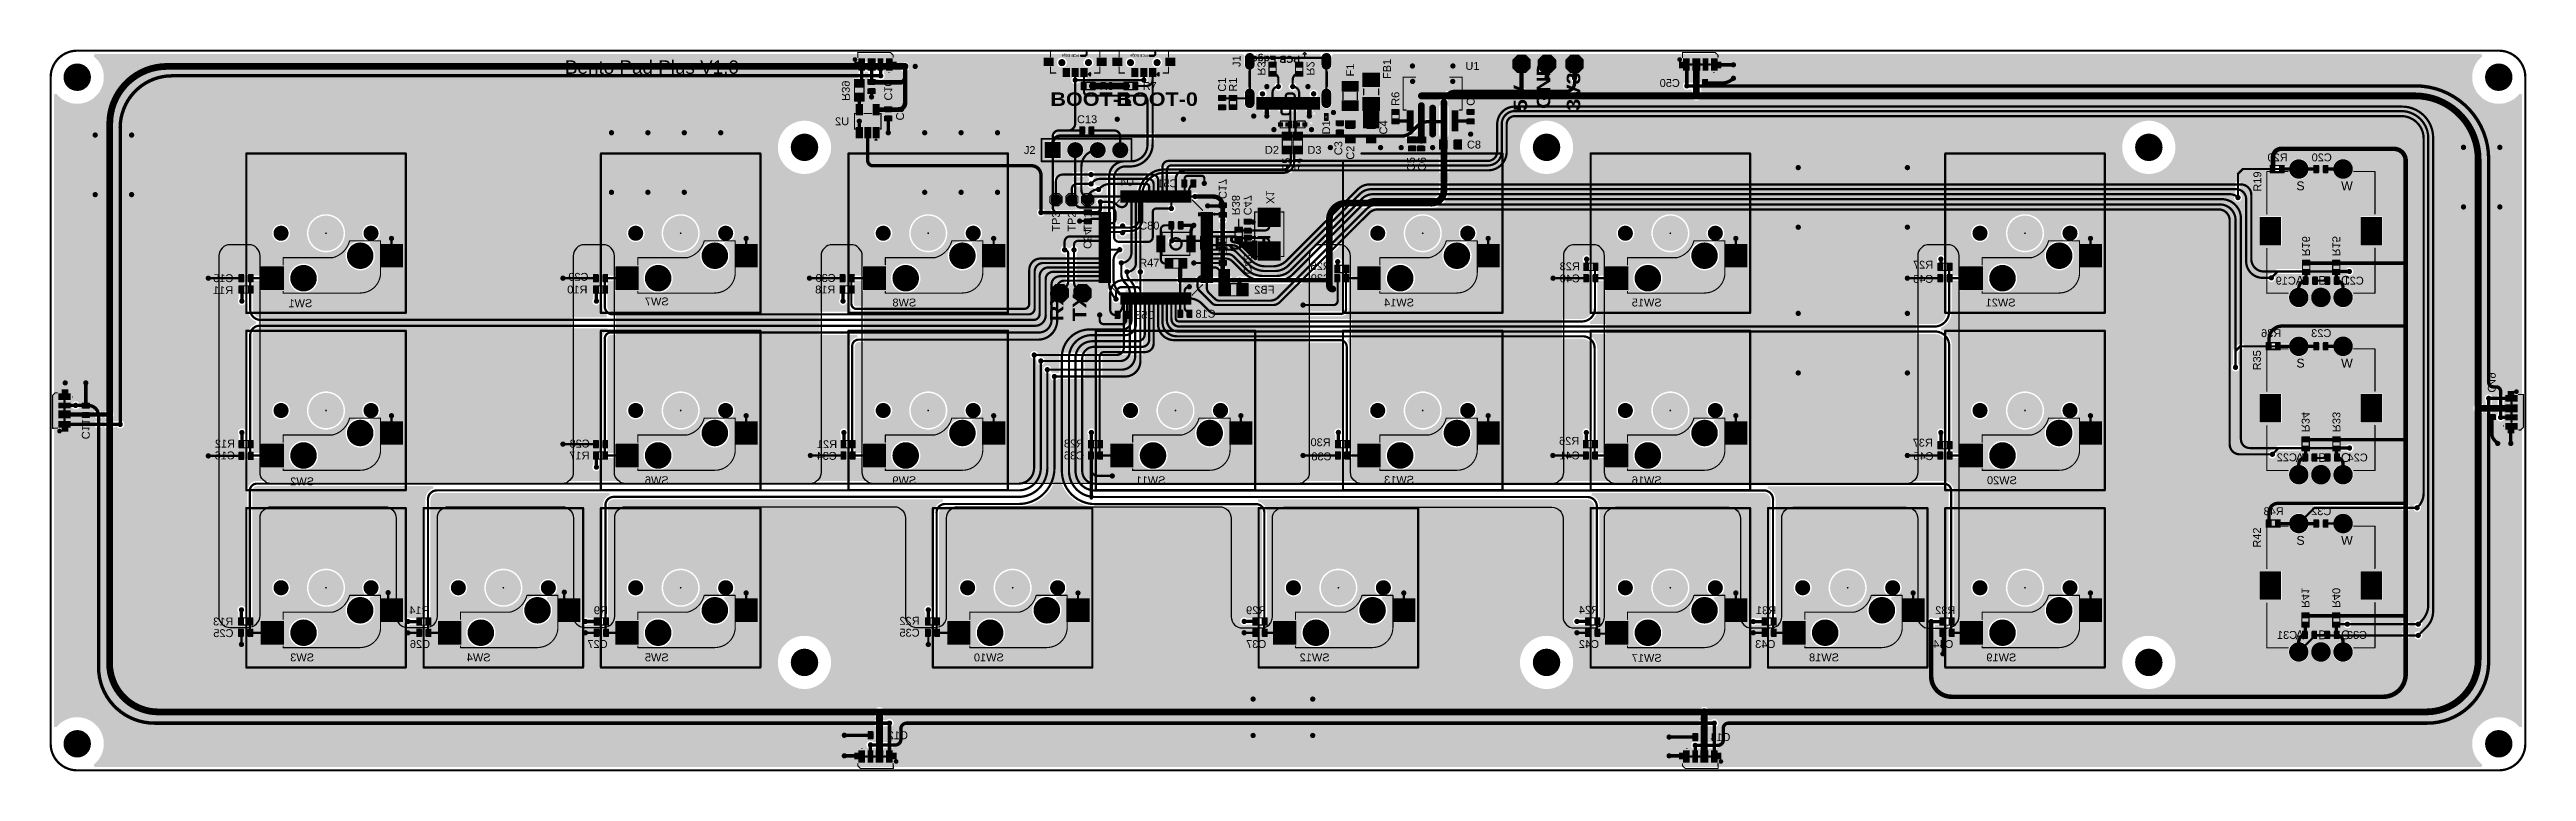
# Model space of a CAD drawing. Header units: inches. Extents: x 0 to 280, y 0 to 81.
import ezdxf

# ---------------------------------------------------------------- set-up
doc = ezdxf.new("R2010")
doc.units = ezdxf.units.IN
for name, color, linetype in [('Board Outline', 216, 'Continuous'), ('Bottom Layer', 5, 'Continuous'), ('Bottom Overlay', 54, 'Continuous'), ('Bottom Paste', 16, 'Continuous'), ('Bottom Solder', 6, 'Continuous'), ('Mechanical 13', 56, 'Continuous'), ('Multi-Layer', 9, 'Continuous'), ('Pad Holes', 156, 'Continuous'), ('Top Layer', 1, 'Continuous'), ('Top Overlay', 2, 'Continuous'), ('Top Paste', 8, 'Continuous'), ('Top Solder', 216, 'Continuous'), ('Via Holes', 16, 'Continuous')]:
    doc.layers.add(name, color=color, linetype=linetype)
doc.styles.add('Arial', font='', dxfattribs={"height": 0.2})
doc.styles.add('Arial Black_Bold', font='', dxfattribs={"height": 0.2})
doc.styles.add('Arial_Bold', font='', dxfattribs={"height": 0.2})
doc.styles.get('Arial').set_extended_font_data('Arial')
doc.styles.get('Arial Black_Bold').set_extended_font_data('Arial Black', bold=True)
doc.styles.get('Arial_Bold').set_extended_font_data('Arial', bold=True)

msp = doc.modelspace()

# ---------------------------------------------------------------- texts
at = {"layer": 'Bottom Overlay', "style": 'Arial', "text_generation_flag": 2}
for s, p in [('R3', (136.26, 78.48)), ('R2', (141.8, 78.48)), ('R39', (89.33, 75.62)), ('C10', (94.12, 75.65)), ('C9', (95.45, 73.4)), ('C17', (131.88, 64.52)), ('R38', (133.37, 62.69)), ('C47', (134.7, 62.69)), ('X1', (137.25, 63.97)), ('C54', (116.62, 58.89)), ('C57', (131.88, 58.04)), ('R16', (254.2, 58.05)), ('R15', (257.61, 58.05)), ('C48', (134.7, 56.02)), ('C49', (275.17, 42.66)), ('C11', (3.52, 37.39)), ('R34', (254.15, 38.2)), ('R33', (257.63, 38.2)), ('R41', (254.13, 18.33)), ('R40', (257.61, 18.33))]:
    msp.add_text(s, height=0.889, rotation=270, dxfattribs=at).set_placement(p)
for s, p in [('C50', (183.94, 77.18)), ('U2', (90.15, 72.86)), ('R20', (252.57, 68.78)), ('C20', (257.55, 68.78)), ('U4', (122.33, 66.04)), ('C51', (127.22, 65.85)), ('C15', (20.64, 55.14)), ('C29', (60.72, 55.29)), ('C30', (88.64, 55.16)), ('R25', (144.52, 56.5)), ('C39', (144.54, 55.14)), ('R23', (172.65, 56.48)), ('C40', (172.66, 55.11)), ('R27', (212.54, 56.66)), ('C46', (212.56, 55.06)), ('R11', (20.6, 53.78)), ('SW1', (29.54, 52.31)), ('R10', (60.6, 53.86)), ('SW7', (69.78, 52.51)), ('R18', (88.59, 53.86)), ('SW8', (97.73, 52.39)), ('FB2', (138.17, 53.84)), ('SW14', (153.93, 52.39)), ('SW15', (181.89, 52.39)), ('SW21', (221.85, 52.39)), ('C19', (253.49, 54.86)), ('C21', (261.16, 54.86)), ('C53', (124.72, 50.99)), ('C18', (131.53, 51.12)), ('R36', (251.84, 48.93)), ('C23', (257.5, 48.93)), ('R12', (20.82, 36.46)), ('C28', (60.87, 36.46)), ('R21', (88.79, 36.39)), ('R28', (116.68, 36.47)), ('R30', (144.52, 36.61)), ('R26', (172.58, 36.77)), ('R37', (212.51, 36.56)), ('C16', (20.8, 35.12)), ('R17', (60.83, 35.12)), ('C34', (88.76, 35.07)), ('C36', (116.68, 35.12)), ('C38', (144.62, 35.01)), ('C41', (172.64, 35.12)), ('C45', (212.59, 35.04)), ('C22', (253.61, 34.91)), ('C24', (261.61, 34.89)), ('SW2', (29.74, 32.19)), ('SW6', (69.78, 32.32)), ('SW9', (97.73, 32.32)), ('SW11', (125.87, 32.32)), ('SW13', (153.93, 32.37)), ('SW16', (181.89, 32.32)), ('SW20', (222, 32.32)), ('R43', (252.12, 28.82)), ('C32', (257.5, 28.82)), ('R13', (20.62, 16.37)), ('R14', (42.77, 17.64)), ('R9', (62.91, 17.64)), ('R22', (98.11, 16.45)), ('R29', (137.25, 17.64)), ('R24', (174.82, 17.69)), ('R31', (194.81, 17.64)), ('R32', (215.05, 17.64)), ('C25', (20.64, 15.05)), ('C26', (42.84, 13.82)), ('C27', (62.88, 13.82)), ('C35', (98.11, 15.1)), ('C37', (137.25, 13.82)), ('C42', (174.82, 13.82)), ('C43', (194.73, 13.82)), ('C44', (214.82, 13.82)), ('C31', (253.64, 14.85)), ('C33', (261.53, 14.85)), ('SW3', (29.74, 12.31)), ('SW4', (49.67, 12.31)), ('SW5', (69.78, 12.31)), ('SW10', (107.62, 12.31)), ('SW12', (144.4, 12.31)), ('SW17', (181.89, 12.26)), ('SW18', (201.91, 12.31)), ('SW19', (221.93, 12.31)), ('C12', (96.79, 3.52)), ('C14', (189.65, 3.31))]:
    msp.add_text(s, height=0.889, dxfattribs=at).set_placement(p)
at = {"layer": 'Top Overlay'}
for s, height, style, p in [('Bento Pad Plus V1.0', 1.524, 'Arial', (58.06, 78.66)), ('U1', 0.889, 'Arial', (159.73, 79.11)), ('BOOT-1', 1.524, 'Arial Black_Bold', (112.87, 75.04)), ('R8', 0.889, 'Arial', (118.44, 76.85)), ('BOOT-0', 1.524, 'Arial Black_Bold', (120.32, 75.04)), ('R7', 0.889, 'Arial', (123.29, 76.85)), ('C13', 0.889, 'Arial', (115.88, 73.09)), ('J2', 0.889, 'Arial', (109.88, 69.61)), ('D2', 0.889, 'Arial', (137.09, 69.63)), ('D3', 0.889, 'Arial', (141.89, 69.63)), ('C8', 0.889, 'Arial', (159.9, 70.23)), ('C80', 0.889, 'Arial', (122.9, 61.08)), ('RESET', 1.524, 'Arial Black_Bold', (129.6, 58.82)), ('R47', 0.889, 'Arial', (122.9, 56.88))]:
    msp.add_text(s, height=height, dxfattribs=dict(at, style=style)).set_placement(p)
for s, height, style, p in [('J1', 0.889, 'Arial', (134.34, 79.44)), ('F1', 0.889, 'Arial', (147.17, 78.37)), ('FB1', 0.889, 'Arial', (151.32, 78.08)), ('GND', 1.524, 'Arial Black_Bold', (169.31, 74.7)), ('3V3', 1.524, 'Arial Black_Bold', (172.69, 74.49)), ('C1', 0.889, 'Arial', (132.7, 76.65)), ('R1', 0.889, 'Arial', (133.93, 76.65)), ('R6', 0.889, 'Arial', (152.27, 75.05)), ('C7', 0.889, 'Arial', (160.77, 75.05)), ('5V', 1.524, 'Arial Black_Bold', (166.69, 74.44)), ('D1', 0.889, 'Arial', (144.46, 71.82)), ('C4', 0.889, 'Arial', (150.91, 71.81)), ('C3', 0.889, 'Arial', (145.83, 69.47)), ('C2', 0.889, 'Arial', (147.18, 68.96)), ('R5', 0.889, 'Arial', (139.95, 67.61)), ('R4', 0.889, 'Arial', (141.31, 67.61)), ('C5', 0.889, 'Arial', (154.03, 67.68)), ('C6', 0.889, 'Arial', (155.27, 67.68)), ('R19', 0.889, 'Arial', (249.59, 65.36)), ('TP3', 0.889, 'Arial', (113.94, 60.84)), ('TP2', 0.889, 'Arial', (115.73, 60.84)), ('TP1', 0.889, 'Arial', (117.53, 60.84)), ('RX', 1.524, 'Arial Black_Bold', (114.35, 50.72)), ('TX', 1.524, 'Arial Black_Bold', (116.92, 50.72)), ('R35', 0.889, 'Arial', (249.54, 45.17)), ('R42', 0.889, 'Arial', (249.54, 25.15))]:
    msp.add_text(s, height=height, rotation=90, dxfattribs=dict(at, style=style)).set_placement(p)

# ---------------------------------------------------------------- blocks, each defined once
blk = doc.blocks.new('64_LQFP__10_10__B_1')
at = {"layer": 'Bottom Layer'}
for points in [[(-3.6, 6.35), (-3.6, 5.15), (-3.9, 5.15), (-3.9, 6.35)], [(-3.1, 6.35), (-3.1, 5.15), (-3.4, 5.15), (-3.4, 6.35)], [(-2.6, 6.35), (-2.6, 5.15), (-2.9, 5.15), (-2.9, 6.35)], [(-2.1, 6.35), (-2.1, 5.15), (-2.4, 5.15), (-2.4, 6.35)], [(-1.6, 6.35), (-1.6, 5.15), (-1.9, 5.15), (-1.9, 6.35)], [(-1.1, 6.35), (-1.1, 5.15), (-1.4, 5.15), (-1.4, 6.35)], [(-0.6, 6.35), (-0.6, 5.15), (-0.9, 5.15), (-0.9, 6.35)], [(-0.1, 6.35), (-0.1, 5.15), (-0.4, 5.15), (-0.4, 6.35)], [(0.4, 6.35), (0.4, 5.15), (0.1, 5.15), (0.1, 6.35)], [(0.9, 6.35), (0.9, 5.15), (0.6, 5.15), (0.6, 6.35)], [(1.4, 6.35), (1.4, 5.15), (1.1, 5.15), (1.1, 6.35)], [(1.9, 6.35), (1.9, 5.15), (1.6, 5.15), (1.6, 6.35)], [(2.4, 6.35), (2.4, 5.15), (2.1, 5.15), (2.1, 6.35)], [(2.9, 6.35), (2.9, 5.15), (2.6, 5.15), (2.6, 6.35)], [(3.4, 6.35), (3.4, 5.15), (3.1, 5.15), (3.1, 6.35)], [(3.9, 6.35), (3.9, 5.15), (3.6, 5.15), (3.6, 6.35)], [(-6.35, 3.9), (-5.15, 3.9), (-5.15, 3.6), (-6.35, 3.6)], [(-6.35, 3.4), (-5.15, 3.4), (-5.15, 3.1), (-6.35, 3.1)], [(-6.35, 2.9), (-5.15, 2.9), (-5.15, 2.6), (-6.35, 2.6)], [(5.15, 3.9), (6.35, 3.9), (6.35, 3.6), (5.15, 3.6)], [(5.15, 3.4), (6.35, 3.4), (6.35, 3.1), (5.15, 3.1)], [(5.15, 2.9), (6.35, 2.9), (6.35, 2.6), (5.15, 2.6)], [(-6.35, 2.4), (-5.15, 2.4), (-5.15, 2.1), (-6.35, 2.1)], [(-6.35, 1.9), (-5.15, 1.9), (-5.15, 1.6), (-6.35, 1.6)], [(-6.35, 1.4), (-5.15, 1.4), (-5.15, 1.1), (-6.35, 1.1)], [(-6.35, 0.9), (-5.15, 0.9), (-5.15, 0.6), (-6.35, 0.6)], [(-6.35, 0.4), (-5.15, 0.4), (-5.15, 0.1), (-6.35, 0.1)], [(5.15, 2.4), (6.35, 2.4), (6.35, 2.1), (5.15, 2.1)], [(5.15, 1.9), (6.35, 1.9), (6.35, 1.6), (5.15, 1.6)], [(5.15, 1.4), (6.35, 1.4), (6.35, 1.1), (5.15, 1.1)], [(5.15, 0.9), (6.35, 0.9), (6.35, 0.6), (5.15, 0.6)], [(5.15, 0.4), (6.35, 0.4), (6.35, 0.1), (5.15, 0.1)], [(-6.35, -0.1), (-5.15, -0.1), (-5.15, -0.4), (-6.35, -0.4)], [(-6.35, -0.6), (-5.15, -0.6), (-5.15, -0.9), (-6.35, -0.9)], [(-6.35, -1.1), (-5.15, -1.1), (-5.15, -1.4), (-6.35, -1.4)], [(-6.35, -1.6), (-5.15, -1.6), (-5.15, -1.9), (-6.35, -1.9)], [(-6.35, -2.1), (-5.15, -2.1), (-5.15, -2.4), (-6.35, -2.4)], [(-6.35, -2.6), (-5.15, -2.6), (-5.15, -2.9), (-6.35, -2.9)], [(5.15, -0.1), (6.35, -0.1), (6.35, -0.4), (5.15, -0.4)], [(5.15, -0.6), (6.35, -0.6), (6.35, -0.9), (5.15, -0.9)], [(5.15, -1.1), (6.35, -1.1), (6.35, -1.4), (5.15, -1.4)], [(5.15, -1.6), (6.35, -1.6), (6.35, -1.9), (5.15, -1.9)], [(5.15, -2.1), (6.35, -2.1), (6.35, -2.4), (5.15, -2.4)], [(5.15, -2.6), (6.35, -2.6), (6.35, -2.9), (5.15, -2.9)], [(-6.35, -3.1), (-5.15, -3.1), (-5.15, -3.4), (-6.35, -3.4)], [(-6.35, -3.6), (-5.15, -3.6), (-5.15, -3.9), (-6.35, -3.9)], [(-3.9, -6.35), (-3.9, -5.15), (-3.6, -5.15), (-3.6, -6.35)], [(-3.4, -6.35), (-3.4, -5.15), (-3.1, -5.15), (-3.1, -6.35)], [(-2.9, -6.35), (-2.9, -5.15), (-2.6, -5.15), (-2.6, -6.35)], [(-2.4, -6.35), (-2.4, -5.15), (-2.1, -5.15), (-2.1, -6.35)], [(-1.9, -6.35), (-1.9, -5.15), (-1.6, -5.15), (-1.6, -6.35)], [(-1.4, -6.35), (-1.4, -5.15), (-1.1, -5.15), (-1.1, -6.35)], [(-0.9, -6.35), (-0.9, -5.15), (-0.6, -5.15), (-0.6, -6.35)], [(-0.4, -6.35), (-0.4, -5.15), (-0.1, -5.15), (-0.1, -6.35)], [(0.1, -6.35), (0.1, -5.15), (0.4, -5.15), (0.4, -6.35)], [(0.6, -6.35), (0.6, -5.15), (0.9, -5.15), (0.9, -6.35)], [(1.1, -6.35), (1.1, -5.15), (1.4, -5.15), (1.4, -6.35)], [(1.6, -6.35), (1.6, -5.15), (1.9, -5.15), (1.9, -6.35)], [(2.1, -6.35), (2.1, -5.15), (2.4, -5.15), (2.4, -6.35)], [(2.6, -6.35), (2.6, -5.15), (2.9, -5.15), (2.9, -6.35)], [(3.1, -6.35), (3.1, -5.15), (3.4, -5.15), (3.4, -6.35)], [(3.6, -6.35), (3.6, -5.15), (3.9, -5.15), (3.9, -6.35)], [(5.15, -3.1), (6.35, -3.1), (6.35, -3.4), (5.15, -3.4)], [(5.15, -3.6), (6.35, -3.6), (6.35, -3.9), (5.15, -3.9)]]:
    blk.add_hatch(color=5, dxfattribs=at).paths.add_polyline_path(points)
at = {"layer": 'Bottom Overlay'}
blk.add_hatch(color=54, dxfattribs=at).paths.add_polyline_path([(-5.05, -3.96), (-4.75, -3.96), (-4.75, -3.53), (-5.05, -3.53)])
at = {"layer": 'Bottom Paste'}
for points in [[(-3.6, 6.35), (-3.6, 5.15), (-3.9, 5.15), (-3.9, 6.35)], [(-3.1, 6.35), (-3.1, 5.15), (-3.4, 5.15), (-3.4, 6.35)], [(-2.6, 6.35), (-2.6, 5.15), (-2.9, 5.15), (-2.9, 6.35)], [(-2.1, 6.35), (-2.1, 5.15), (-2.4, 5.15), (-2.4, 6.35)], [(-1.6, 6.35), (-1.6, 5.15), (-1.9, 5.15), (-1.9, 6.35)], [(-1.1, 6.35), (-1.1, 5.15), (-1.4, 5.15), (-1.4, 6.35)], [(-0.6, 6.35), (-0.6, 5.15), (-0.9, 5.15), (-0.9, 6.35)], [(-0.1, 6.35), (-0.1, 5.15), (-0.4, 5.15), (-0.4, 6.35)], [(0.4, 6.35), (0.4, 5.15), (0.1, 5.15), (0.1, 6.35)], [(0.9, 6.35), (0.9, 5.15), (0.6, 5.15), (0.6, 6.35)], [(1.4, 6.35), (1.4, 5.15), (1.1, 5.15), (1.1, 6.35)], [(1.9, 6.35), (1.9, 5.15), (1.6, 5.15), (1.6, 6.35)], [(2.4, 6.35), (2.4, 5.15), (2.1, 5.15), (2.1, 6.35)], [(2.9, 6.35), (2.9, 5.15), (2.6, 5.15), (2.6, 6.35)], [(3.4, 6.35), (3.4, 5.15), (3.1, 5.15), (3.1, 6.35)], [(3.9, 6.35), (3.9, 5.15), (3.6, 5.15), (3.6, 6.35)], [(-6.35, 3.9), (-5.15, 3.9), (-5.15, 3.6), (-6.35, 3.6)], [(-6.35, 3.4), (-5.15, 3.4), (-5.15, 3.1), (-6.35, 3.1)], [(-6.35, 2.9), (-5.15, 2.9), (-5.15, 2.6), (-6.35, 2.6)], [(5.15, 3.9), (6.35, 3.9), (6.35, 3.6), (5.15, 3.6)], [(5.15, 3.4), (6.35, 3.4), (6.35, 3.1), (5.15, 3.1)], [(5.15, 2.9), (6.35, 2.9), (6.35, 2.6), (5.15, 2.6)], [(-6.35, 2.4), (-5.15, 2.4), (-5.15, 2.1), (-6.35, 2.1)], [(-6.35, 1.9), (-5.15, 1.9), (-5.15, 1.6), (-6.35, 1.6)], [(-6.35, 1.4), (-5.15, 1.4), (-5.15, 1.1), (-6.35, 1.1)], [(-6.35, 0.9), (-5.15, 0.9), (-5.15, 0.6), (-6.35, 0.6)], [(-6.35, 0.4), (-5.15, 0.4), (-5.15, 0.1), (-6.35, 0.1)], [(5.15, 2.4), (6.35, 2.4), (6.35, 2.1), (5.15, 2.1)], [(5.15, 1.9), (6.35, 1.9), (6.35, 1.6), (5.15, 1.6)], [(5.15, 1.4), (6.35, 1.4), (6.35, 1.1), (5.15, 1.1)], [(5.15, 0.9), (6.35, 0.9), (6.35, 0.6), (5.15, 0.6)], [(5.15, 0.4), (6.35, 0.4), (6.35, 0.1), (5.15, 0.1)], [(-6.35, -0.1), (-5.15, -0.1), (-5.15, -0.4), (-6.35, -0.4)], [(-6.35, -0.6), (-5.15, -0.6), (-5.15, -0.9), (-6.35, -0.9)], [(-6.35, -1.1), (-5.15, -1.1), (-5.15, -1.4), (-6.35, -1.4)], [(-6.35, -1.6), (-5.15, -1.6), (-5.15, -1.9), (-6.35, -1.9)], [(-6.35, -2.1), (-5.15, -2.1), (-5.15, -2.4), (-6.35, -2.4)], [(-6.35, -2.6), (-5.15, -2.6), (-5.15, -2.9), (-6.35, -2.9)], [(5.15, -0.1), (6.35, -0.1), (6.35, -0.4), (5.15, -0.4)], [(5.15, -0.6), (6.35, -0.6), (6.35, -0.9), (5.15, -0.9)], [(5.15, -1.1), (6.35, -1.1), (6.35, -1.4), (5.15, -1.4)], [(5.15, -1.6), (6.35, -1.6), (6.35, -1.9), (5.15, -1.9)], [(5.15, -2.1), (6.35, -2.1), (6.35, -2.4), (5.15, -2.4)], [(5.15, -2.6), (6.35, -2.6), (6.35, -2.9), (5.15, -2.9)], [(-6.35, -3.1), (-5.15, -3.1), (-5.15, -3.4), (-6.35, -3.4)], [(-6.35, -3.6), (-5.15, -3.6), (-5.15, -3.9), (-6.35, -3.9)], [(-3.9, -6.35), (-3.9, -5.15), (-3.6, -5.15), (-3.6, -6.35)], [(-3.4, -6.35), (-3.4, -5.15), (-3.1, -5.15), (-3.1, -6.35)], [(-2.9, -6.35), (-2.9, -5.15), (-2.6, -5.15), (-2.6, -6.35)], [(-2.4, -6.35), (-2.4, -5.15), (-2.1, -5.15), (-2.1, -6.35)], [(-1.9, -6.35), (-1.9, -5.15), (-1.6, -5.15), (-1.6, -6.35)], [(-1.4, -6.35), (-1.4, -5.15), (-1.1, -5.15), (-1.1, -6.35)], [(-0.9, -6.35), (-0.9, -5.15), (-0.6, -5.15), (-0.6, -6.35)], [(-0.4, -6.35), (-0.4, -5.15), (-0.1, -5.15), (-0.1, -6.35)], [(0.1, -6.35), (0.1, -5.15), (0.4, -5.15), (0.4, -6.35)], [(0.6, -6.35), (0.6, -5.15), (0.9, -5.15), (0.9, -6.35)], [(1.1, -6.35), (1.1, -5.15), (1.4, -5.15), (1.4, -6.35)], [(1.6, -6.35), (1.6, -5.15), (1.9, -5.15), (1.9, -6.35)], [(2.1, -6.35), (2.1, -5.15), (2.4, -5.15), (2.4, -6.35)], [(2.6, -6.35), (2.6, -5.15), (2.9, -5.15), (2.9, -6.35)], [(3.1, -6.35), (3.1, -5.15), (3.4, -5.15), (3.4, -6.35)], [(3.6, -6.35), (3.6, -5.15), (3.9, -5.15), (3.9, -6.35)], [(5.15, -3.1), (6.35, -3.1), (6.35, -3.4), (5.15, -3.4)], [(5.15, -3.6), (6.35, -3.6), (6.35, -3.9), (5.15, -3.9)]]:
    blk.add_hatch(color=16, dxfattribs=at).paths.add_polyline_path(points)
at = {"layer": 'Bottom Solder'}
for points in [[(-3.5, 6.45), (-3.5, 5.05), (-4, 5.05), (-4, 6.45)], [(-3, 6.45), (-3, 5.05), (-3.5, 5.05), (-3.5, 6.45)], [(-2.5, 6.45), (-2.5, 5.05), (-3, 5.05), (-3, 6.45)], [(-2, 6.45), (-2, 5.05), (-2.5, 5.05), (-2.5, 6.45)], [(-1.5, 6.45), (-1.5, 5.05), (-2, 5.05), (-2, 6.45)], [(-1, 6.45), (-1, 5.05), (-1.5, 5.05), (-1.5, 6.45)], [(-0.5, 6.45), (-0.5, 5.05), (-1, 5.05), (-1, 6.45)], [(0, 6.45), (0, 5.05), (-0.5, 5.05), (-0.5, 6.45)], [(0.5, 6.45), (0.5, 5.05), (0, 5.05), (0, 6.45)], [(1, 6.45), (1, 5.05), (0.5, 5.05), (0.5, 6.45)], [(1.5, 6.45), (1.5, 5.05), (1, 5.05), (1, 6.45)], [(2, 6.45), (2, 5.05), (1.5, 5.05), (1.5, 6.45)], [(2.5, 6.45), (2.5, 5.05), (2, 5.05), (2, 6.45)], [(3, 6.45), (3, 5.05), (2.5, 5.05), (2.5, 6.45)], [(3.5, 6.45), (3.5, 5.05), (3, 5.05), (3, 6.45)], [(4, 6.45), (4, 5.05), (3.5, 5.05), (3.5, 6.45)], [(-6.45, 4), (-5.05, 4), (-5.05, 3.5), (-6.45, 3.5)], [(-6.45, 3.5), (-5.05, 3.5), (-5.05, 3), (-6.45, 3)], [(-6.45, 3), (-5.05, 3), (-5.05, 2.5), (-6.45, 2.5)], [(5.05, 4), (6.45, 4), (6.45, 3.5), (5.05, 3.5)], [(5.05, 3.5), (6.45, 3.5), (6.45, 3), (5.05, 3)], [(5.05, 3), (6.45, 3), (6.45, 2.5), (5.05, 2.5)], [(-6.45, 2.5), (-5.05, 2.5), (-5.05, 2), (-6.45, 2)], [(-6.45, 2), (-5.05, 2), (-5.05, 1.5), (-6.45, 1.5)], [(-6.45, 1.5), (-5.05, 1.5), (-5.05, 1), (-6.45, 1)], [(-6.45, 1), (-5.05, 1), (-5.05, 0.5), (-6.45, 0.5)], [(-6.45, 0.5), (-5.05, 0.5), (-5.05, 0), (-6.45, 0)], [(-6.45, 0), (-5.05, 0), (-5.05, -0.5), (-6.45, -0.5)], [(5.05, 2.5), (6.45, 2.5), (6.45, 2), (5.05, 2)], [(5.05, 2), (6.45, 2), (6.45, 1.5), (5.05, 1.5)], [(5.05, 1.5), (6.45, 1.5), (6.45, 1), (5.05, 1)], [(5.05, 1), (6.45, 1), (6.45, 0.5), (5.05, 0.5)], [(5.05, 0.5), (6.45, 0.5), (6.45, 0), (5.05, 0)], [(5.05, 0), (6.45, 0), (6.45, -0.5), (5.05, -0.5)], [(-6.45, -0.5), (-5.05, -0.5), (-5.05, -1), (-6.45, -1)], [(-6.45, -1), (-5.05, -1), (-5.05, -1.5), (-6.45, -1.5)], [(-6.45, -1.5), (-5.05, -1.5), (-5.05, -2), (-6.45, -2)], [(-6.45, -2), (-5.05, -2), (-5.05, -2.5), (-6.45, -2.5)], [(-6.45, -2.5), (-5.05, -2.5), (-5.05, -3), (-6.45, -3)], [(5.05, -0.5), (6.45, -0.5), (6.45, -1), (5.05, -1)], [(5.05, -1), (6.45, -1), (6.45, -1.5), (5.05, -1.5)], [(5.05, -1.5), (6.45, -1.5), (6.45, -2), (5.05, -2)], [(5.05, -2), (6.45, -2), (6.45, -2.5), (5.05, -2.5)], [(5.05, -2.5), (6.45, -2.5), (6.45, -3), (5.05, -3)], [(-6.45, -3), (-5.05, -3), (-5.05, -3.5), (-6.45, -3.5)], [(-6.45, -3.5), (-5.05, -3.5), (-5.05, -4), (-6.45, -4)], [(-4, -6.45), (-4, -5.05), (-3.5, -5.05), (-3.5, -6.45)], [(-3.5, -6.45), (-3.5, -5.05), (-3, -5.05), (-3, -6.45)], [(-3, -6.45), (-3, -5.05), (-2.5, -5.05), (-2.5, -6.45)], [(-2.5, -6.45), (-2.5, -5.05), (-2, -5.05), (-2, -6.45)], [(-2, -6.45), (-2, -5.05), (-1.5, -5.05), (-1.5, -6.45)], [(-1.5, -6.45), (-1.5, -5.05), (-1, -5.05), (-1, -6.45)], [(-1, -6.45), (-1, -5.05), (-0.5, -5.05), (-0.5, -6.45)], [(-0.5, -6.45), (-0.5, -5.05), (0, -5.05), (0, -6.45)], [(0, -6.45), (0, -5.05), (0.5, -5.05), (0.5, -6.45)], [(0.5, -6.45), (0.5, -5.05), (1, -5.05), (1, -6.45)], [(1, -6.45), (1, -5.05), (1.5, -5.05), (1.5, -6.45)], [(1.5, -6.45), (1.5, -5.05), (2, -5.05), (2, -6.45)], [(2, -6.45), (2, -5.05), (2.5, -5.05), (2.5, -6.45)], [(2.5, -6.45), (2.5, -5.05), (3, -5.05), (3, -6.45)], [(3, -6.45), (3, -5.05), (3.5, -5.05), (3.5, -6.45)], [(3.5, -6.45), (3.5, -5.05), (4, -5.05), (4, -6.45)], [(5.05, -3), (6.45, -3), (6.45, -3.5), (5.05, -3.5)], [(5.05, -3.5), (6.45, -3.5), (6.45, -4), (5.05, -4)]]:
    blk.add_hatch(color=6, dxfattribs=at).paths.add_polyline_path(points)
at = {"layer": 'Bottom Overlay'}
for points in [[(-4.11, 5.36, 0.127, 0.127, 0), (-5.28, 4.19, 0.127, 0.127, 0)], [(5.28, 4.19, 0.127, 0.127, 0), (4.11, 5.36, 0.127, 0.127, 0)], [(-6.63, -3.63, 0.127, 0.127, 0), (-6.63, -3.89, 0.127, 0.127, 0)], [(-6.5, -3.76, 0.127, 0.127, 0), (-6.63, -3.63, 0.127, 0.127, 0)], [(-6.5, -3.76, 0.127, 0.127, 0), (-6.63, -3.89, 0.127, 0.127, 0)], [(-4.11, -5.36, 0.127, 0.127, 0), (-5.28, -4.19, 0.127, 0.127, 0)], [(5.28, -4.19, 0.127, 0.127, 0), (4.11, -5.36, 0.127, 0.127, 0)]]:
    blk.add_lwpolyline(points, format="xyseb", dxfattribs=at)
for points in [[(-5.31, 4.19, 0.0635, 0.0635, 1), (-5.25, 4.19, 0.0635, 0.0635, 1)], [(-4.15, 5.36, 0.0635, 0.0635, 1), (-4.08, 5.36, 0.0635, 0.0635, 1)], [(4.08, 5.36, 0.0635, 0.0635, 1), (4.15, 5.36, 0.0635, 0.0635, 1)], [(5.25, 4.19, 0.0635, 0.0635, 1), (5.31, 4.19, 0.0635, 0.0635, 1)], [(-6.66, -3.63, 0.0635, 0.0635, 1), (-6.6, -3.63, 0.0635, 0.0635, 1)], [(-6.66, -3.63, 0.0635, 0.0635, 1), (-6.6, -3.63, 0.0635, 0.0635, 1)], [(-6.66, -3.89, 0.0635, 0.0635, 1), (-6.6, -3.89, 0.0635, 0.0635, 1)], [(-6.66, -3.89, 0.0635, 0.0635, 1), (-6.6, -3.89, 0.0635, 0.0635, 1)], [(-6.53, -3.76, 0.0635, 0.0635, 1), (-6.47, -3.76, 0.0635, 0.0635, 1)], [(-6.53, -3.76, 0.0635, 0.0635, 1), (-6.47, -3.76, 0.0635, 0.0635, 1)], [(-5.31, -4.19, 0.0635, 0.0635, 1), (-5.25, -4.19, 0.0635, 0.0635, 1)], [(-4.15, -5.36, 0.0635, 0.0635, 1), (-4.08, -5.36, 0.0635, 0.0635, 1)], [(4.08, -5.36, 0.0635, 0.0635, 1), (4.15, -5.36, 0.0635, 0.0635, 1)], [(5.25, -4.19, 0.0635, 0.0635, 1), (5.31, -4.19, 0.0635, 0.0635, 1)]]:
    blk.add_lwpolyline(points, format="xyseb", close=True, dxfattribs=at)
blk = doc.blocks.new('T____________0_5___2')
at = {"layer": 'Top Layer'}
blk.add_hatch(color=1, dxfattribs=at).paths.add_polyline_path([(0.25, 0.5), (-0.25, 0.5), (-0.5, 0.25), (-0.5, -0.25), (-0.25, -0.5), (0.25, -0.5), (0.5, -0.25), (0.5, 0.25)])
at = {"layer": 'Top Paste'}
blk.add_hatch(color=8, dxfattribs=at).paths.add_polyline_path([(0.25, 0.5), (-0.25, 0.5), (-0.5, 0.25), (-0.5, -0.25), (-0.25, -0.5), (0.25, -0.5), (0.5, -0.25), (0.5, 0.25)])
at = {"layer": 'Top Solder'}
blk.add_hatch(color=216, dxfattribs=at).paths.add_polyline_path([(0.3, 0.6), (-0.3, 0.6), (-0.6, 0.3), (-0.6, -0.3), (-0.3, -0.6), (0.3, -0.6), (0.6, -0.3), (0.6, 0.3)])
at = {"layer": 'Top Overlay'}
for points in [[(-0.34, 0.68, 0.127, 0.127, 0), (-0.68, 0.33, 0.127, 0.127, 0)], [(-0.68, 0.33, 0.127, 0.127, 0), (-0.68, -0.33, 0.127, 0.127, 0)], [(-0.34, 0.68, 0.127, 0.127, 0), (0.34, 0.68, 0.127, 0.127, 0)], [(0.34, 0.68, 0.127, 0.127, 0), (0.68, 0.33, 0.127, 0.127, 0)], [(0.68, 0.33, 0.127, 0.127, 0), (0.68, -0.33, 0.127, 0.127, 0)], [(-0.68, -0.33, 0.127, 0.127, 0), (-0.34, -0.68, 0.127, 0.127, 0)], [(-0.34, -0.68, 0.127, 0.127, 0), (0.33, -0.68, 0.127, 0.127, 0)], [(0.68, -0.33, 0.127, 0.127, 0), (0.33, -0.68, 0.127, 0.127, 0)]]:
    blk.add_lwpolyline(points, format="xyseb", dxfattribs=at)
for points in [[(-0.71, 0.33, 0.0635, 0.0635, 1), (-0.65, 0.33, 0.0635, 0.0635, 1)], [(-0.71, 0.33, 0.0635, 0.0635, 1), (-0.65, 0.33, 0.0635, 0.0635, 1)], [(-0.37, 0.68, 0.0635, 0.0635, 1), (-0.3, 0.68, 0.0635, 0.0635, 1)], [(-0.37, 0.68, 0.0635, 0.0635, 1), (-0.3, 0.68, 0.0635, 0.0635, 1)], [(0.3, 0.68, 0.0635, 0.0635, 1), (0.37, 0.68, 0.0635, 0.0635, 1)], [(0.3, 0.68, 0.0635, 0.0635, 1), (0.37, 0.68, 0.0635, 0.0635, 1)], [(0.65, 0.33, 0.0635, 0.0635, 1), (0.72, 0.33, 0.0635, 0.0635, 1)], [(0.65, 0.33, 0.0635, 0.0635, 1), (0.72, 0.33, 0.0635, 0.0635, 1)], [(-0.71, -0.33, 0.0635, 0.0635, 1), (-0.65, -0.33, 0.0635, 0.0635, 1)], [(-0.71, -0.33, 0.0635, 0.0635, 1), (-0.65, -0.33, 0.0635, 0.0635, 1)], [(-0.37, -0.68, 0.0635, 0.0635, 1), (-0.31, -0.68, 0.0635, 0.0635, 1)], [(-0.37, -0.68, 0.0635, 0.0635, 1), (-0.31, -0.68, 0.0635, 0.0635, 1)], [(0.3, -0.68, 0.0635, 0.0635, 1), (0.37, -0.68, 0.0635, 0.0635, 1)], [(0.3, -0.68, 0.0635, 0.0635, 1), (0.37, -0.68, 0.0635, 0.0635, 1)], [(0.65, -0.33, 0.0635, 0.0635, 1), (0.72, -0.33, 0.0635, 0.0635, 1)], [(0.65, -0.33, 0.0635, 0.0635, 1), (0.72, -0.33, 0.0635, 0.0635, 1)]]:
    blk.add_lwpolyline(points, format="xyseb", close=True, dxfattribs=at)
blk = doc.blocks.new('T____________0_5___3')
at = {"layer": 'Top Layer'}
blk.add_hatch(color=1, dxfattribs=at).paths.add_polyline_path([(0.25, 0.5), (-0.25, 0.5), (-0.5, 0.25), (-0.5, -0.25), (-0.25, -0.5), (0.25, -0.5), (0.5, -0.25), (0.5, 0.25)])
at = {"layer": 'Top Paste'}
blk.add_hatch(color=8, dxfattribs=at).paths.add_polyline_path([(0.25, 0.5), (-0.25, 0.5), (-0.5, 0.25), (-0.5, -0.25), (-0.25, -0.5), (0.25, -0.5), (0.5, -0.25), (0.5, 0.25)])
at = {"layer": 'Top Solder'}
blk.add_hatch(color=216, dxfattribs=at).paths.add_polyline_path([(0.3, 0.6), (-0.3, 0.6), (-0.6, 0.3), (-0.6, -0.3), (-0.3, -0.6), (0.3, -0.6), (0.6, -0.3), (0.6, 0.3)])
at = {"layer": 'Top Overlay'}
for points in [[(-0.34, 0.68, 0.127, 0.127, 0), (-0.68, 0.33, 0.127, 0.127, 0)], [(-0.68, 0.33, 0.127, 0.127, 0), (-0.68, -0.33, 0.127, 0.127, 0)], [(-0.34, 0.68, 0.127, 0.127, 0), (0.34, 0.68, 0.127, 0.127, 0)], [(0.34, 0.68, 0.127, 0.127, 0), (0.68, 0.33, 0.127, 0.127, 0)], [(0.68, 0.33, 0.127, 0.127, 0), (0.68, -0.33, 0.127, 0.127, 0)], [(-0.68, -0.33, 0.127, 0.127, 0), (-0.34, -0.68, 0.127, 0.127, 0)], [(-0.34, -0.68, 0.127, 0.127, 0), (0.33, -0.68, 0.127, 0.127, 0)], [(0.68, -0.33, 0.127, 0.127, 0), (0.33, -0.68, 0.127, 0.127, 0)]]:
    blk.add_lwpolyline(points, format="xyseb", dxfattribs=at)
for points in [[(-0.71, 0.33, 0.0635, 0.0635, 1), (-0.65, 0.33, 0.0635, 0.0635, 1)], [(-0.71, 0.33, 0.0635, 0.0635, 1), (-0.65, 0.33, 0.0635, 0.0635, 1)], [(-0.37, 0.68, 0.0635, 0.0635, 1), (-0.3, 0.68, 0.0635, 0.0635, 1)], [(-0.37, 0.68, 0.0635, 0.0635, 1), (-0.3, 0.68, 0.0635, 0.0635, 1)], [(0.3, 0.68, 0.0635, 0.0635, 1), (0.37, 0.68, 0.0635, 0.0635, 1)], [(0.3, 0.68, 0.0635, 0.0635, 1), (0.37, 0.68, 0.0635, 0.0635, 1)], [(0.65, 0.33, 0.0635, 0.0635, 1), (0.72, 0.33, 0.0635, 0.0635, 1)], [(0.65, 0.33, 0.0635, 0.0635, 1), (0.72, 0.33, 0.0635, 0.0635, 1)], [(-0.71, -0.33, 0.0635, 0.0635, 1), (-0.65, -0.33, 0.0635, 0.0635, 1)], [(-0.71, -0.33, 0.0635, 0.0635, 1), (-0.65, -0.33, 0.0635, 0.0635, 1)], [(-0.37, -0.68, 0.0635, 0.0635, 1), (-0.31, -0.68, 0.0635, 0.0635, 1)], [(-0.37, -0.68, 0.0635, 0.0635, 1), (-0.31, -0.68, 0.0635, 0.0635, 1)], [(0.3, -0.68, 0.0635, 0.0635, 1), (0.37, -0.68, 0.0635, 0.0635, 1)], [(0.3, -0.68, 0.0635, 0.0635, 1), (0.37, -0.68, 0.0635, 0.0635, 1)], [(0.65, -0.33, 0.0635, 0.0635, 1), (0.72, -0.33, 0.0635, 0.0635, 1)], [(0.65, -0.33, 0.0635, 0.0635, 1), (0.72, -0.33, 0.0635, 0.0635, 1)]]:
    blk.add_lwpolyline(points, format="xyseb", close=True, dxfattribs=at)
blk = doc.blocks.new('T____________0_5___4')
at = {"layer": 'Top Layer'}
blk.add_hatch(color=1, dxfattribs=at).paths.add_polyline_path([(0.25, 0.5), (-0.25, 0.5), (-0.5, 0.25), (-0.5, -0.25), (-0.25, -0.5), (0.25, -0.5), (0.5, -0.25), (0.5, 0.25)])
at = {"layer": 'Top Paste'}
blk.add_hatch(color=8, dxfattribs=at).paths.add_polyline_path([(0.25, 0.5), (-0.25, 0.5), (-0.5, 0.25), (-0.5, -0.25), (-0.25, -0.5), (0.25, -0.5), (0.5, -0.25), (0.5, 0.25)])
at = {"layer": 'Top Solder'}
blk.add_hatch(color=216, dxfattribs=at).paths.add_polyline_path([(0.3, 0.6), (-0.3, 0.6), (-0.6, 0.3), (-0.6, -0.3), (-0.3, -0.6), (0.3, -0.6), (0.6, -0.3), (0.6, 0.3)])
at = {"layer": 'Top Overlay'}
for points in [[(-0.34, 0.68, 0.127, 0.127, 0), (-0.68, 0.33, 0.127, 0.127, 0)], [(-0.68, 0.33, 0.127, 0.127, 0), (-0.68, -0.33, 0.127, 0.127, 0)], [(-0.34, 0.68, 0.127, 0.127, 0), (0.34, 0.68, 0.127, 0.127, 0)], [(0.34, 0.68, 0.127, 0.127, 0), (0.68, 0.33, 0.127, 0.127, 0)], [(0.68, 0.33, 0.127, 0.127, 0), (0.68, -0.33, 0.127, 0.127, 0)], [(-0.68, -0.33, 0.127, 0.127, 0), (-0.34, -0.68, 0.127, 0.127, 0)], [(-0.34, -0.68, 0.127, 0.127, 0), (0.33, -0.68, 0.127, 0.127, 0)], [(0.68, -0.33, 0.127, 0.127, 0), (0.33, -0.68, 0.127, 0.127, 0)]]:
    blk.add_lwpolyline(points, format="xyseb", dxfattribs=at)
for points in [[(-0.71, 0.33, 0.0635, 0.0635, 1), (-0.65, 0.33, 0.0635, 0.0635, 1)], [(-0.71, 0.33, 0.0635, 0.0635, 1), (-0.65, 0.33, 0.0635, 0.0635, 1)], [(-0.37, 0.68, 0.0635, 0.0635, 1), (-0.3, 0.68, 0.0635, 0.0635, 1)], [(-0.37, 0.68, 0.0635, 0.0635, 1), (-0.3, 0.68, 0.0635, 0.0635, 1)], [(0.3, 0.68, 0.0635, 0.0635, 1), (0.37, 0.68, 0.0635, 0.0635, 1)], [(0.3, 0.68, 0.0635, 0.0635, 1), (0.37, 0.68, 0.0635, 0.0635, 1)], [(0.65, 0.33, 0.0635, 0.0635, 1), (0.72, 0.33, 0.0635, 0.0635, 1)], [(0.65, 0.33, 0.0635, 0.0635, 1), (0.72, 0.33, 0.0635, 0.0635, 1)], [(-0.71, -0.33, 0.0635, 0.0635, 1), (-0.65, -0.33, 0.0635, 0.0635, 1)], [(-0.71, -0.33, 0.0635, 0.0635, 1), (-0.65, -0.33, 0.0635, 0.0635, 1)], [(-0.37, -0.68, 0.0635, 0.0635, 1), (-0.31, -0.68, 0.0635, 0.0635, 1)], [(-0.37, -0.68, 0.0635, 0.0635, 1), (-0.31, -0.68, 0.0635, 0.0635, 1)], [(0.3, -0.68, 0.0635, 0.0635, 1), (0.37, -0.68, 0.0635, 0.0635, 1)], [(0.3, -0.68, 0.0635, 0.0635, 1), (0.37, -0.68, 0.0635, 0.0635, 1)], [(0.65, -0.33, 0.0635, 0.0635, 1), (0.72, -0.33, 0.0635, 0.0635, 1)], [(0.65, -0.33, 0.0635, 0.0635, 1), (0.72, -0.33, 0.0635, 0.0635, 1)]]:
    blk.add_lwpolyline(points, format="xyseb", close=True, dxfattribs=at)
blk = doc.blocks.new('____0402_B_5')
at = {"layer": 'Bottom Layer'}
for points in [[(-0.24, 0.32), (-0.24, -0.32), (-0.7, -0.32), (-0.7, 0.32)], [(0.7, 0.32), (0.7, -0.32), (0.24, -0.32), (0.24, 0.32)]]:
    blk.add_hatch(color=5, dxfattribs=at).paths.add_polyline_path(points)
at = {"layer": 'Bottom Paste'}
for points in [[(-0.24, 0.32), (-0.24, -0.32), (-0.7, -0.32), (-0.7, 0.32)], [(0.7, 0.32), (0.7, -0.32), (0.24, -0.32), (0.24, 0.32)]]:
    blk.add_hatch(color=16, dxfattribs=at).paths.add_polyline_path(points)
at = {"layer": 'Bottom Solder'}
for points in [[(-0.18, 0.38), (-0.18, -0.38), (-0.76, -0.38), (-0.76, 0.38)], [(0.76, 0.38), (0.76, -0.38), (0.18, -0.38), (0.18, 0.38)]]:
    blk.add_hatch(color=6, dxfattribs=at).paths.add_polyline_path(points)
at = {"layer": 'Bottom Overlay'}
for points in [[(-0.28, 0.41, 0.127, 0.127, 0), (-0.79, 0.41, 0.127, 0.127, 0)], [(-0.79, 0.41, 0.127, 0.127, 0), (-0.79, -0.41, 0.127, 0.127, 0)], [(0.79, 0.41, 0.127, 0.127, 0), (0.28, 0.41, 0.127, 0.127, 0)], [(0.79, 0.41, 0.127, 0.127, 0), (0.79, -0.41, 0.127, 0.127, 0)], [(-0.28, -0.41, 0.127, 0.127, 0), (-0.79, -0.41, 0.127, 0.127, 0)], [(0.79, -0.41, 0.127, 0.127, 0), (0.28, -0.41, 0.127, 0.127, 0)]]:
    blk.add_lwpolyline(points, format="xyseb", dxfattribs=at)
for points in [[(-0.82, 0.41, 0.0635, 0.0635, 1), (-0.76, 0.41, 0.0635, 0.0635, 1)], [(-0.82, 0.41, 0.0635, 0.0635, 1), (-0.76, 0.41, 0.0635, 0.0635, 1)], [(-0.31, 0.41, 0.0635, 0.0635, 1), (-0.25, 0.41, 0.0635, 0.0635, 1)], [(0.25, 0.41, 0.0635, 0.0635, 1), (0.31, 0.41, 0.0635, 0.0635, 1)], [(0.76, 0.41, 0.0635, 0.0635, 1), (0.82, 0.41, 0.0635, 0.0635, 1)], [(0.76, 0.41, 0.0635, 0.0635, 1), (0.82, 0.41, 0.0635, 0.0635, 1)], [(-0.82, -0.41, 0.0635, 0.0635, 1), (-0.76, -0.41, 0.0635, 0.0635, 1)], [(-0.82, -0.41, 0.0635, 0.0635, 1), (-0.76, -0.41, 0.0635, 0.0635, 1)], [(-0.31, -0.41, 0.0635, 0.0635, 1), (-0.25, -0.41, 0.0635, 0.0635, 1)], [(0.25, -0.41, 0.0635, 0.0635, 1), (0.31, -0.41, 0.0635, 0.0635, 1)], [(0.76, -0.41, 0.0635, 0.0635, 1), (0.82, -0.41, 0.0635, 0.0635, 1)], [(0.76, -0.41, 0.0635, 0.0635, 1), (0.82, -0.41, 0.0635, 0.0635, 1)]]:
    blk.add_lwpolyline(points, format="xyseb", close=True, dxfattribs=at)
blk = doc.blocks.new('R___0603_B_6')
at = {"layer": 'Bottom Layer'}
for points in [[(-1.143, -0.4445), (-1.143, 0.4445), (-0.381, 0.4445), (-0.381, -0.4445)], [(0.381, -0.4445), (0.381, 0.4445), (1.143, 0.4445), (1.143, -0.4445)]]:
    blk.add_hatch(color=5, dxfattribs=at).paths.add_polyline_path(points)
at = {"layer": 'Bottom Paste'}
for points in [[(-1.143, -0.4445), (-1.143, 0.4445), (-0.381, 0.4445), (-0.381, -0.4445)], [(0.381, -0.4445), (0.381, 0.4445), (1.143, 0.4445), (1.143, -0.4445)]]:
    blk.add_hatch(color=16, dxfattribs=at).paths.add_polyline_path(points)
at = {"layer": 'Bottom Solder'}
for points in [[(-1.2446, -0.5461), (-1.2446, 0.5461), (-0.2794, 0.5461), (-0.2794, -0.5461)], [(0.2794, -0.5461), (0.2794, 0.5461), (1.2446, 0.5461), (1.2446, -0.5461)]]:
    blk.add_hatch(color=6, dxfattribs=at).paths.add_polyline_path(points)
at = {"layer": 'Bottom Overlay'}
for points in [[(-1.2192, 0.5334, 0.127, 0.127, 0), (1.2192, 0.5334, 0.127, 0.127, 0)], [(-1.2192, 0.5334, 0.127, 0.127, 0), (-1.2192, -0.5334, 0.127, 0.127, 0)], [(1.2192, 0.5334, 0.127, 0.127, 0), (1.2192, -0.5334, 0.127, 0.127, 0)], [(-1.2192, -0.5334, 0.127, 0.127, 0), (1.2192, -0.5334, 0.127, 0.127, 0)]]:
    blk.add_lwpolyline(points, format="xyseb", dxfattribs=at)
for points in [[(-1.25095, 0.5334, 0.0635, 0.0635, 1), (-1.18745, 0.5334, 0.0635, 0.0635, 1)], [(-1.25095, 0.5334, 0.0635, 0.0635, 1), (-1.18745, 0.5334, 0.0635, 0.0635, 1)], [(1.18745, 0.5334, 0.0635, 0.0635, 1), (1.25095, 0.5334, 0.0635, 0.0635, 1)], [(1.18745, 0.5334, 0.0635, 0.0635, 1), (1.25095, 0.5334, 0.0635, 0.0635, 1)], [(-1.25095, -0.5334, 0.0635, 0.0635, 1), (-1.18745, -0.5334, 0.0635, 0.0635, 1)], [(-1.25095, -0.5334, 0.0635, 0.0635, 1), (-1.18745, -0.5334, 0.0635, 0.0635, 1)], [(1.18745, -0.5334, 0.0635, 0.0635, 1), (1.25095, -0.5334, 0.0635, 0.0635, 1)], [(1.18745, -0.5334, 0.0635, 0.0635, 1), (1.25095, -0.5334, 0.0635, 0.0635, 1)]]:
    blk.add_lwpolyline(points, format="xyseb", close=True, dxfattribs=at)
blk = doc.blocks.new('T__________7')
at = {"layer": 'Top Layer'}
blk.add_hatch(color=1, dxfattribs=at).paths.add_polyline_path([(0.38, 0.76), (-0.38, 0.76), (-0.76, 0.38), (-0.76, -0.38), (-0.38, -0.76), (0.38, -0.76), (0.76, -0.38), (0.76, 0.38)])
at = {"layer": 'Top Paste'}
blk.add_hatch(color=8, dxfattribs=at).paths.add_polyline_path([(0.38, 0.76), (-0.38, 0.76), (-0.76, 0.38), (-0.76, -0.38), (-0.38, -0.76), (0.38, -0.76), (0.76, -0.38), (0.76, 0.38)])
at = {"layer": 'Top Solder'}
blk.add_hatch(color=216, dxfattribs=at).paths.add_polyline_path([(0.43, 0.86), (-0.43, 0.86), (-0.86, 0.43), (-0.86, -0.43), (-0.43, -0.86), (0.43, -0.86), (0.86, -0.43), (0.86, 0.43)])
at = {"layer": 'Top Overlay'}
for points in [[(-0.94, 0.43, 0.2, 0.2, 0), (-0.43, 0.94, 0.2, 0.2, 0)], [(-0.94, -0.43, 0.2, 0.2, 0), (-0.94, 0.43, 0.2, 0.2, 0)], [(-0.43, 0.94, 0.2, 0.2, 0), (0.43, 0.94, 0.2, 0.2, 0)], [(0.43, 0.94, 0.2, 0.2, 0), (0.94, 0.43, 0.2, 0.2, 0)], [(0.94, -0.43, 0.2, 0.2, 0), (0.94, 0.43, 0.2, 0.2, 0)], [(-0.94, -0.43, 0.2, 0.2, 0), (-0.43, -0.94, 0.2, 0.2, 0)], [(-0.43, -0.94, 0.2, 0.2, 0), (0.43, -0.94, 0.2, 0.2, 0)], [(0.43, -0.94, 0.2, 0.2, 0), (0.94, -0.43, 0.2, 0.2, 0)]]:
    blk.add_lwpolyline(points, format="xyseb", dxfattribs=at)
for points in [[(-0.99, 0.43, 0.1, 0.1, 1), (-0.89, 0.43, 0.1, 0.1, 1)], [(-0.99, 0.43, 0.1, 0.1, 1), (-0.89, 0.43, 0.1, 0.1, 1)], [(-0.48, 0.94, 0.1, 0.1, 1), (-0.38, 0.94, 0.1, 0.1, 1)], [(-0.48, 0.94, 0.1, 0.1, 1), (-0.38, 0.94, 0.1, 0.1, 1)], [(0.38, 0.94, 0.1, 0.1, 1), (0.48, 0.94, 0.1, 0.1, 1)], [(0.38, 0.94, 0.1, 0.1, 1), (0.48, 0.94, 0.1, 0.1, 1)], [(0.89, 0.43, 0.1, 0.1, 1), (0.99, 0.43, 0.1, 0.1, 1)], [(0.89, 0.43, 0.1, 0.1, 1), (0.99, 0.43, 0.1, 0.1, 1)], [(-0.99, -0.43, 0.1, 0.1, 1), (-0.89, -0.43, 0.1, 0.1, 1)], [(-0.99, -0.43, 0.1, 0.1, 1), (-0.89, -0.43, 0.1, 0.1, 1)], [(-0.48, -0.94, 0.1, 0.1, 1), (-0.38, -0.94, 0.1, 0.1, 1)], [(-0.48, -0.94, 0.1, 0.1, 1), (-0.38, -0.94, 0.1, 0.1, 1)], [(0.38, -0.94, 0.1, 0.1, 1), (0.48, -0.94, 0.1, 0.1, 1)], [(0.38, -0.94, 0.1, 0.1, 1), (0.48, -0.94, 0.1, 0.1, 1)], [(0.89, -0.43, 0.1, 0.1, 1), (0.99, -0.43, 0.1, 0.1, 1)], [(0.89, -0.43, 0.1, 0.1, 1), (0.99, -0.43, 0.1, 0.1, 1)]]:
    blk.add_lwpolyline(points, format="xyseb", close=True, dxfattribs=at)
blk = doc.blocks.new('T__________8')
at = {"layer": 'Top Layer'}
blk.add_hatch(color=1, dxfattribs=at).paths.add_polyline_path([(0.38, 0.76), (-0.38, 0.76), (-0.76, 0.38), (-0.76, -0.38), (-0.38, -0.76), (0.38, -0.76), (0.76, -0.38), (0.76, 0.38)])
at = {"layer": 'Top Paste'}
blk.add_hatch(color=8, dxfattribs=at).paths.add_polyline_path([(0.38, 0.76), (-0.38, 0.76), (-0.76, 0.38), (-0.76, -0.38), (-0.38, -0.76), (0.38, -0.76), (0.76, -0.38), (0.76, 0.38)])
at = {"layer": 'Top Solder'}
blk.add_hatch(color=216, dxfattribs=at).paths.add_polyline_path([(0.43, 0.86), (-0.43, 0.86), (-0.86, 0.43), (-0.86, -0.43), (-0.43, -0.86), (0.43, -0.86), (0.86, -0.43), (0.86, 0.43)])
at = {"layer": 'Top Overlay'}
for points in [[(-0.94, 0.43, 0.2, 0.2, 0), (-0.43, 0.94, 0.2, 0.2, 0)], [(-0.94, -0.43, 0.2, 0.2, 0), (-0.94, 0.43, 0.2, 0.2, 0)], [(-0.43, 0.94, 0.2, 0.2, 0), (0.43, 0.94, 0.2, 0.2, 0)], [(0.43, 0.94, 0.2, 0.2, 0), (0.94, 0.43, 0.2, 0.2, 0)], [(0.94, -0.43, 0.2, 0.2, 0), (0.94, 0.43, 0.2, 0.2, 0)], [(-0.94, -0.43, 0.2, 0.2, 0), (-0.43, -0.94, 0.2, 0.2, 0)], [(-0.43, -0.94, 0.2, 0.2, 0), (0.43, -0.94, 0.2, 0.2, 0)], [(0.43, -0.94, 0.2, 0.2, 0), (0.94, -0.43, 0.2, 0.2, 0)]]:
    blk.add_lwpolyline(points, format="xyseb", dxfattribs=at)
for points in [[(-0.99, 0.43, 0.1, 0.1, 1), (-0.89, 0.43, 0.1, 0.1, 1)], [(-0.99, 0.43, 0.1, 0.1, 1), (-0.89, 0.43, 0.1, 0.1, 1)], [(-0.48, 0.94, 0.1, 0.1, 1), (-0.38, 0.94, 0.1, 0.1, 1)], [(-0.48, 0.94, 0.1, 0.1, 1), (-0.38, 0.94, 0.1, 0.1, 1)], [(0.38, 0.94, 0.1, 0.1, 1), (0.48, 0.94, 0.1, 0.1, 1)], [(0.38, 0.94, 0.1, 0.1, 1), (0.48, 0.94, 0.1, 0.1, 1)], [(0.89, 0.43, 0.1, 0.1, 1), (0.99, 0.43, 0.1, 0.1, 1)], [(0.89, 0.43, 0.1, 0.1, 1), (0.99, 0.43, 0.1, 0.1, 1)], [(-0.99, -0.43, 0.1, 0.1, 1), (-0.89, -0.43, 0.1, 0.1, 1)], [(-0.99, -0.43, 0.1, 0.1, 1), (-0.89, -0.43, 0.1, 0.1, 1)], [(-0.48, -0.94, 0.1, 0.1, 1), (-0.38, -0.94, 0.1, 0.1, 1)], [(-0.48, -0.94, 0.1, 0.1, 1), (-0.38, -0.94, 0.1, 0.1, 1)], [(0.38, -0.94, 0.1, 0.1, 1), (0.48, -0.94, 0.1, 0.1, 1)], [(0.38, -0.94, 0.1, 0.1, 1), (0.48, -0.94, 0.1, 0.1, 1)], [(0.89, -0.43, 0.1, 0.1, 1), (0.99, -0.43, 0.1, 0.1, 1)], [(0.89, -0.43, 0.1, 0.1, 1), (0.99, -0.43, 0.1, 0.1, 1)]]:
    blk.add_lwpolyline(points, format="xyseb", close=True, dxfattribs=at)
blk = doc.blocks.new('T__________9')
at = {"layer": 'Top Layer'}
blk.add_hatch(color=1, dxfattribs=at).paths.add_polyline_path([(0.38, 0.76), (-0.38, 0.76), (-0.76, 0.38), (-0.76, -0.38), (-0.38, -0.76), (0.38, -0.76), (0.76, -0.38), (0.76, 0.38)])
at = {"layer": 'Top Paste'}
blk.add_hatch(color=8, dxfattribs=at).paths.add_polyline_path([(0.38, 0.76), (-0.38, 0.76), (-0.76, 0.38), (-0.76, -0.38), (-0.38, -0.76), (0.38, -0.76), (0.76, -0.38), (0.76, 0.38)])
at = {"layer": 'Top Solder'}
blk.add_hatch(color=216, dxfattribs=at).paths.add_polyline_path([(0.43, 0.86), (-0.43, 0.86), (-0.86, 0.43), (-0.86, -0.43), (-0.43, -0.86), (0.43, -0.86), (0.86, -0.43), (0.86, 0.43)])
at = {"layer": 'Top Overlay'}
for points in [[(-0.94, 0.43, 0.2, 0.2, 0), (-0.43, 0.94, 0.2, 0.2, 0)], [(-0.94, -0.43, 0.2, 0.2, 0), (-0.94, 0.43, 0.2, 0.2, 0)], [(-0.43, 0.94, 0.2, 0.2, 0), (0.43, 0.94, 0.2, 0.2, 0)], [(0.43, 0.94, 0.2, 0.2, 0), (0.94, 0.43, 0.2, 0.2, 0)], [(0.94, -0.43, 0.2, 0.2, 0), (0.94, 0.43, 0.2, 0.2, 0)], [(-0.94, -0.43, 0.2, 0.2, 0), (-0.43, -0.94, 0.2, 0.2, 0)], [(-0.43, -0.94, 0.2, 0.2, 0), (0.43, -0.94, 0.2, 0.2, 0)], [(0.43, -0.94, 0.2, 0.2, 0), (0.94, -0.43, 0.2, 0.2, 0)]]:
    blk.add_lwpolyline(points, format="xyseb", dxfattribs=at)
for points in [[(-0.99, 0.43, 0.1, 0.1, 1), (-0.89, 0.43, 0.1, 0.1, 1)], [(-0.99, 0.43, 0.1, 0.1, 1), (-0.89, 0.43, 0.1, 0.1, 1)], [(-0.48, 0.94, 0.1, 0.1, 1), (-0.38, 0.94, 0.1, 0.1, 1)], [(-0.48, 0.94, 0.1, 0.1, 1), (-0.38, 0.94, 0.1, 0.1, 1)], [(0.38, 0.94, 0.1, 0.1, 1), (0.48, 0.94, 0.1, 0.1, 1)], [(0.38, 0.94, 0.1, 0.1, 1), (0.48, 0.94, 0.1, 0.1, 1)], [(0.89, 0.43, 0.1, 0.1, 1), (0.99, 0.43, 0.1, 0.1, 1)], [(0.89, 0.43, 0.1, 0.1, 1), (0.99, 0.43, 0.1, 0.1, 1)], [(-0.99, -0.43, 0.1, 0.1, 1), (-0.89, -0.43, 0.1, 0.1, 1)], [(-0.99, -0.43, 0.1, 0.1, 1), (-0.89, -0.43, 0.1, 0.1, 1)], [(-0.48, -0.94, 0.1, 0.1, 1), (-0.38, -0.94, 0.1, 0.1, 1)], [(-0.48, -0.94, 0.1, 0.1, 1), (-0.38, -0.94, 0.1, 0.1, 1)], [(0.38, -0.94, 0.1, 0.1, 1), (0.48, -0.94, 0.1, 0.1, 1)], [(0.38, -0.94, 0.1, 0.1, 1), (0.48, -0.94, 0.1, 0.1, 1)], [(0.89, -0.43, 0.1, 0.1, 1), (0.99, -0.43, 0.1, 0.1, 1)], [(0.89, -0.43, 0.1, 0.1, 1), (0.99, -0.43, 0.1, 0.1, 1)]]:
    blk.add_lwpolyline(points, format="xyseb", close=True, dxfattribs=at)
blk = doc.blocks.new('SK6812SIDE_A_B_10')
at = {"layer": 'Bottom Layer'}
for points in [[(-2.28, 0.24), (-1.83, 0.24), (-1.83, -0.31), (-2.28, -0.31)], [(-1.85, 0.64), (-1.3, 0.64), (-1.3, -0.56), (-1.85, -0.56)], [(-0.8, 0.64), (-0.1, 0.64), (-0.1, -0.56), (-0.8, -0.56)], [(0.35, 0.64), (0.8, 0.64), (0.8, -0.56), (0.35, -0.56)], [(1.85, -0.56), (1.3, -0.56), (1.3, 0.64), (1.85, 0.64)], [(2.29, -0.31), (1.84, -0.31), (1.84, 0.24), (2.29, 0.24)]]:
    blk.add_hatch(color=5, dxfattribs=at).paths.add_polyline_path(points)
at = {"layer": 'Bottom Paste'}
for points in [[(-2.28, 0.24), (-1.83, 0.24), (-1.83, -0.31), (-2.28, -0.31)], [(-1.85, 0.64), (-1.3, 0.64), (-1.3, -0.56), (-1.85, -0.56)], [(-0.8, 0.64), (-0.1, 0.64), (-0.1, -0.56), (-0.8, -0.56)], [(0.35, 0.64), (0.8, 0.64), (0.8, -0.56), (0.35, -0.56)], [(1.85, -0.56), (1.3, -0.56), (1.3, 0.64), (1.85, 0.64)], [(2.29, -0.31), (1.84, -0.31), (1.84, 0.24), (2.29, 0.24)]]:
    blk.add_hatch(color=16, dxfattribs=at).paths.add_polyline_path(points)
at = {"layer": 'Bottom Solder'}
for points in [[(-2.39, 0.34), (-1.73, 0.34), (-1.73, -0.41), (-2.39, -0.41)], [(-1.95, 0.74), (-1.2, 0.74), (-1.2, -0.66), (-1.95, -0.66)], [(-0.9, 0.74), (0, 0.74), (0, -0.66), (-0.9, -0.66)], [(0.25, 0.74), (0.9, 0.74), (0.9, -0.66), (0.25, -0.66)], [(1.95, -0.66), (1.2, -0.66), (1.2, 0.74), (1.95, 0.74)], [(2.39, -0.41), (1.73, -0.41), (1.73, 0.34), (2.39, 0.34)]]:
    blk.add_hatch(color=6, dxfattribs=at).paths.add_polyline_path(points)
at = {"layer": 'Bottom Overlay'}
for points in [[(-2.19, 0.6, 0.254, 0.254, 1), (-2.46, 0.6, 0.254, 0.254, 1)], [(-2.52, 0.6, 0.127, 0.127, 1), (-2.4, 0.6, 0.127, 0.127, 1)], [(-2.26, 0.6, 0.127, 0.127, 1), (-2.13, 0.6, 0.127, 0.127, 1)], [(-2.04, 1.38, 0.0635, 0.0635, 1), (-1.97, 1.38, 0.0635, 0.0635, 1)], [(-2.04, 1.38, 0.0635, 0.0635, 1), (-1.97, 1.38, 0.0635, 0.0635, 1)], [(-2.03, 0.82, 0.0635, 0.0635, 1), (-1.97, 0.82, 0.0635, 0.0635, 1)], [(-1.16, 0.04, 0.127, 0.127, 1), (-1.03, 0.04, 0.127, 0.127, 1)], [(-1.06, 0.04, 0.127, 0.127, 1), (-0.93, 0.04, 0.127, 0.127, 1)], [(0.01, 0.04, 0.127, 0.127, 1), (0.14, 0.04, 0.127, 0.127, 1)], [(0.11, 0.04, 0.127, 0.127, 1), (0.24, 0.04, 0.127, 0.127, 1)], [(0.93, 0.04, 0.127, 0.127, 1), (1.06, 0.04, 0.127, 0.127, 1)], [(1.03, 0.04, 0.127, 0.127, 1), (1.15, 0.04, 0.127, 0.127, 1)], [(1.67, 1.38, 0.0635, 0.0635, 1), (1.74, 1.38, 0.0635, 0.0635, 1)], [(1.67, 1.38, 0.0635, 0.0635, 1), (1.74, 1.38, 0.0635, 0.0635, 1)], [(1.97, 1.09, 0.0635, 0.0635, 1), (2.03, 1.09, 0.0635, 0.0635, 1)], [(1.97, 1.09, 0.0635, 0.0635, 1), (2.03, 1.09, 0.0635, 0.0635, 1)], [(1.97, 0.85, 0.0635, 0.0635, 1), (2.03, 0.85, 0.0635, 0.0635, 1)]]:
    blk.add_lwpolyline(points, format="xyseb", close=True, dxfattribs=at)
for points in [[(-2.01, 1.38, 0.127, 0.127, 0), (1.7, 1.38, 0.127, 0.127, 0)], [(-2.01, 1.38, 0.127, 0.127, 0), (-2, 0.82, 0.127, 0.127, 0)], [(-1.09, 0.04, 0.254, 0.254, 0), (-0.99, 0.04, 0.254, 0.254, 0)], [(0.08, 0.04, 0.254, 0.254, 0), (0.18, 0.04, 0.254, 0.254, 0)], [(0.99, 0.04, 0.254, 0.254, 0), (1.09, 0.04, 0.254, 0.254, 0)], [(1.7, 1.38, 0.127, 0.127, 0), (2, 1.09, 0.127, 0.127, 0)], [(2, 0.85, 0.127, 0.127, 0), (2, 1.09, 0.127, 0.127, 0)]]:
    blk.add_lwpolyline(points, format="xyseb", dxfattribs=at)
at = {"layer": 'Bottom Overlay', "style": 'Arial_Bold', "text_generation_flag": 2}
for s, p in [('+', (-0.62, -0.65)), ('-', (1.41, -0.65))]:
    blk.add_text(s, height=0.5, rotation=180, dxfattribs=at).set_placement(p)
blk = doc.blocks.new('SK6812SIDE_A_B_11')
at = {"layer": 'Bottom Layer'}
for points in [[(-2.28, 0.24), (-1.83, 0.24), (-1.83, -0.31), (-2.28, -0.31)], [(-1.85, 0.64), (-1.3, 0.64), (-1.3, -0.56), (-1.85, -0.56)], [(-0.8, 0.64), (-0.1, 0.64), (-0.1, -0.56), (-0.8, -0.56)], [(0.35, 0.64), (0.8, 0.64), (0.8, -0.56), (0.35, -0.56)], [(1.85, -0.56), (1.3, -0.56), (1.3, 0.64), (1.85, 0.64)], [(2.29, -0.31), (1.84, -0.31), (1.84, 0.24), (2.29, 0.24)]]:
    blk.add_hatch(color=5, dxfattribs=at).paths.add_polyline_path(points)
at = {"layer": 'Bottom Paste'}
for points in [[(-2.28, 0.24), (-1.83, 0.24), (-1.83, -0.31), (-2.28, -0.31)], [(-1.85, 0.64), (-1.3, 0.64), (-1.3, -0.56), (-1.85, -0.56)], [(-0.8, 0.64), (-0.1, 0.64), (-0.1, -0.56), (-0.8, -0.56)], [(0.35, 0.64), (0.8, 0.64), (0.8, -0.56), (0.35, -0.56)], [(1.85, -0.56), (1.3, -0.56), (1.3, 0.64), (1.85, 0.64)], [(2.29, -0.31), (1.84, -0.31), (1.84, 0.24), (2.29, 0.24)]]:
    blk.add_hatch(color=16, dxfattribs=at).paths.add_polyline_path(points)
at = {"layer": 'Bottom Solder'}
for points in [[(-2.39, 0.34), (-1.73, 0.34), (-1.73, -0.41), (-2.39, -0.41)], [(-1.95, 0.74), (-1.2, 0.74), (-1.2, -0.66), (-1.95, -0.66)], [(-0.9, 0.74), (0, 0.74), (0, -0.66), (-0.9, -0.66)], [(0.25, 0.74), (0.9, 0.74), (0.9, -0.66), (0.25, -0.66)], [(1.95, -0.66), (1.2, -0.66), (1.2, 0.74), (1.95, 0.74)], [(2.39, -0.41), (1.73, -0.41), (1.73, 0.34), (2.39, 0.34)]]:
    blk.add_hatch(color=6, dxfattribs=at).paths.add_polyline_path(points)
at = {"layer": 'Bottom Overlay'}
for points in [[(-2.19, 0.6, 0.254, 0.254, 1), (-2.46, 0.6, 0.254, 0.254, 1)], [(-2.52, 0.6, 0.127, 0.127, 1), (-2.4, 0.6, 0.127, 0.127, 1)], [(-2.26, 0.6, 0.127, 0.127, 1), (-2.13, 0.6, 0.127, 0.127, 1)], [(-2.04, 1.38, 0.0635, 0.0635, 1), (-1.97, 1.38, 0.0635, 0.0635, 1)], [(-2.04, 1.38, 0.0635, 0.0635, 1), (-1.97, 1.38, 0.0635, 0.0635, 1)], [(-2.03, 0.82, 0.0635, 0.0635, 1), (-1.97, 0.82, 0.0635, 0.0635, 1)], [(-1.16, 0.04, 0.127, 0.127, 1), (-1.03, 0.04, 0.127, 0.127, 1)], [(-1.06, 0.04, 0.127, 0.127, 1), (-0.93, 0.04, 0.127, 0.127, 1)], [(0.01, 0.04, 0.127, 0.127, 1), (0.14, 0.04, 0.127, 0.127, 1)], [(0.11, 0.04, 0.127, 0.127, 1), (0.24, 0.04, 0.127, 0.127, 1)], [(0.93, 0.04, 0.127, 0.127, 1), (1.06, 0.04, 0.127, 0.127, 1)], [(1.03, 0.04, 0.127, 0.127, 1), (1.15, 0.04, 0.127, 0.127, 1)], [(1.67, 1.38, 0.0635, 0.0635, 1), (1.74, 1.38, 0.0635, 0.0635, 1)], [(1.67, 1.38, 0.0635, 0.0635, 1), (1.74, 1.38, 0.0635, 0.0635, 1)], [(1.97, 1.09, 0.0635, 0.0635, 1), (2.03, 1.09, 0.0635, 0.0635, 1)], [(1.97, 1.09, 0.0635, 0.0635, 1), (2.03, 1.09, 0.0635, 0.0635, 1)], [(1.97, 0.85, 0.0635, 0.0635, 1), (2.03, 0.85, 0.0635, 0.0635, 1)]]:
    blk.add_lwpolyline(points, format="xyseb", close=True, dxfattribs=at)
for points in [[(1.7, 1.38, 0.127, 0.127, 0), (-2.01, 1.38, 0.127, 0.127, 0)], [(-2, 0.82, 0.127, 0.127, 0), (-2.01, 1.38, 0.127, 0.127, 0)], [(-0.99, 0.04, 0.254, 0.254, 0), (-1.09, 0.04, 0.254, 0.254, 0)], [(0.18, 0.04, 0.254, 0.254, 0), (0.08, 0.04, 0.254, 0.254, 0)], [(1.09, 0.04, 0.254, 0.254, 0), (0.99, 0.04, 0.254, 0.254, 0)], [(2, 1.09, 0.127, 0.127, 0), (1.7, 1.38, 0.127, 0.127, 0)], [(2, 0.85, 0.127, 0.127, 0), (2, 1.09, 0.127, 0.127, 0)]]:
    blk.add_lwpolyline(points, format="xyseb", dxfattribs=at)
at = {"layer": 'Bottom Overlay', "style": 'Arial_Bold', "text_generation_flag": 2}
for s, p in [('+', (-0.62, -0.65)), ('-', (1.41, -0.65))]:
    blk.add_text(s, height=0.5, rotation=-180, dxfattribs=at).set_placement(p)
blk = doc.blocks.new('SOD_923__12')
at = {"layer": 'Top Layer'}
for points in [[(-0.24, -0.13), (-0.6, -0.13), (-0.6, 0.13), (-0.24, 0.13)], [(0.6, -0.13), (0.24, -0.13), (0.24, 0.13), (0.6, 0.13)]]:
    blk.add_hatch(color=1, dxfattribs=at).paths.add_polyline_path(points)
at = {"layer": 'Top Overlay'}
for points in [[(-0.92, 0.18), (-0.43, 0.18), (-0.43, 0.43), (-0.92, 0.43)], [(-0.92, -0.43), (-0.64, -0.43), (-0.64, 0.43), (-0.92, 0.43)], [(-0.92, -0.43), (-0.43, -0.43), (-0.43, -0.18), (-0.92, -0.18)]]:
    blk.add_hatch(color=2, dxfattribs=at).paths.add_polyline_path(points)
at = {"layer": 'Top Paste'}
for points in [[(-0.24, -0.13), (-0.6, -0.13), (-0.6, 0.13), (-0.24, 0.13)], [(0.6, -0.13), (0.24, -0.13), (0.24, 0.13), (0.6, 0.13)]]:
    blk.add_hatch(color=8, dxfattribs=at).paths.add_polyline_path(points)
at = {"layer": 'Top Solder'}
for points in [[(-0.14, -0.24), (-0.7, -0.24), (-0.7, 0.24), (-0.14, 0.24)], [(0.7, -0.24), (0.14, -0.24), (0.14, 0.24), (0.7, 0.24)]]:
    blk.add_hatch(color=216, dxfattribs=at).paths.add_polyline_path(points)
at = {"layer": 'Top Overlay'}
for points in [[(-0.48, 0.38, 0.127, 0.127, 0), (0.46, 0.38, 0.127, 0.127, 0)], [(0.46, 0.23, 0.127, 0.127, 0), (0.46, 0.38, 0.127, 0.127, 0)], [(-0.48, -0.38, 0.127, 0.127, 0), (0.43, -0.38, 0.127, 0.127, 0)], [(0.43, -0.38, 0.127, 0.127, 0), (0.43, -0.23, 0.127, 0.127, 0)]]:
    blk.add_lwpolyline(points, format="xyseb", dxfattribs=at)
for points in [[(-0.51, 0.38, 0.0635, 0.0635, 1), (-0.45, 0.38, 0.0635, 0.0635, 1)], [(0.43, 0.38, 0.0635, 0.0635, 1), (0.49, 0.38, 0.0635, 0.0635, 1)], [(0.43, 0.38, 0.0635, 0.0635, 1), (0.49, 0.38, 0.0635, 0.0635, 1)], [(0.43, 0.23, 0.0635, 0.0635, 1), (0.49, 0.23, 0.0635, 0.0635, 1)], [(-0.51, -0.38, 0.0635, 0.0635, 1), (-0.45, -0.38, 0.0635, 0.0635, 1)], [(0.4, -0.23, 0.0635, 0.0635, 1), (0.46, -0.23, 0.0635, 0.0635, 1)], [(0.4, -0.38, 0.0635, 0.0635, 1), (0.46, -0.38, 0.0635, 0.0635, 1)], [(0.4, -0.38, 0.0635, 0.0635, 1), (0.46, -0.38, 0.0635, 0.0635, 1)]]:
    blk.add_lwpolyline(points, format="xyseb", close=True, dxfattribs=at)
blk = doc.blocks.new('SOD_923__13')
at = {"layer": 'Top Layer'}
for points in [[(-0.24, -0.13), (-0.6, -0.13), (-0.6, 0.13), (-0.24, 0.13)], [(0.6, -0.13), (0.24, -0.13), (0.24, 0.13), (0.6, 0.13)]]:
    blk.add_hatch(color=1, dxfattribs=at).paths.add_polyline_path(points)
at = {"layer": 'Top Overlay'}
for points in [[(-0.92, 0.18), (-0.43, 0.18), (-0.43, 0.43), (-0.92, 0.43)], [(-0.92, -0.43), (-0.64, -0.43), (-0.64, 0.43), (-0.92, 0.43)], [(-0.92, -0.43), (-0.43, -0.43), (-0.43, -0.18), (-0.92, -0.18)]]:
    blk.add_hatch(color=2, dxfattribs=at).paths.add_polyline_path(points)
at = {"layer": 'Top Paste'}
for points in [[(-0.24, -0.13), (-0.6, -0.13), (-0.6, 0.13), (-0.24, 0.13)], [(0.6, -0.13), (0.24, -0.13), (0.24, 0.13), (0.6, 0.13)]]:
    blk.add_hatch(color=8, dxfattribs=at).paths.add_polyline_path(points)
at = {"layer": 'Top Solder'}
for points in [[(-0.14, -0.24), (-0.7, -0.24), (-0.7, 0.24), (-0.14, 0.24)], [(0.7, -0.24), (0.14, -0.24), (0.14, 0.24), (0.7, 0.24)]]:
    blk.add_hatch(color=216, dxfattribs=at).paths.add_polyline_path(points)
at = {"layer": 'Top Overlay'}
for points in [[(0.46, 0.38, 0.127, 0.127, 0), (-0.48, 0.38, 0.127, 0.127, 0)], [(0.46, 0.38, 0.127, 0.127, 0), (0.46, 0.23, 0.127, 0.127, 0)], [(0.43, -0.38, 0.127, 0.127, 0), (-0.48, -0.38, 0.127, 0.127, 0)], [(0.43, -0.23, 0.127, 0.127, 0), (0.43, -0.38, 0.127, 0.127, 0)]]:
    blk.add_lwpolyline(points, format="xyseb", dxfattribs=at)
for points in [[(-0.51, 0.38, 0.0635, 0.0635, 1), (-0.45, 0.38, 0.0635, 0.0635, 1)], [(0.43, 0.38, 0.0635, 0.0635, 1), (0.49, 0.38, 0.0635, 0.0635, 1)], [(0.43, 0.38, 0.0635, 0.0635, 1), (0.49, 0.38, 0.0635, 0.0635, 1)], [(0.43, 0.23, 0.0635, 0.0635, 1), (0.49, 0.23, 0.0635, 0.0635, 1)], [(-0.51, -0.38, 0.0635, 0.0635, 1), (-0.45, -0.38, 0.0635, 0.0635, 1)], [(0.4, -0.23, 0.0635, 0.0635, 1), (0.46, -0.23, 0.0635, 0.0635, 1)], [(0.4, -0.38, 0.0635, 0.0635, 1), (0.46, -0.38, 0.0635, 0.0635, 1)], [(0.4, -0.38, 0.0635, 0.0635, 1), (0.46, -0.38, 0.0635, 0.0635, 1)]]:
    blk.add_lwpolyline(points, format="xyseb", close=True, dxfattribs=at)
blk = doc.blocks.new('C___0402_B_14')
at = {"layer": 'Bottom Layer'}
for points in [[(-0.24, 0.32), (-0.24, -0.32), (-0.7, -0.32), (-0.7, 0.32)], [(0.7, 0.32), (0.7, -0.32), (0.24, -0.32), (0.24, 0.32)]]:
    blk.add_hatch(color=5, dxfattribs=at).paths.add_polyline_path(points)
at = {"layer": 'Bottom Paste'}
for points in [[(-0.24, 0.32), (-0.24, -0.32), (-0.7, -0.32), (-0.7, 0.32)], [(0.7, 0.32), (0.7, -0.32), (0.24, -0.32), (0.24, 0.32)]]:
    blk.add_hatch(color=16, dxfattribs=at).paths.add_polyline_path(points)
at = {"layer": 'Bottom Solder'}
for points in [[(-0.18, 0.38), (-0.18, -0.38), (-0.76, -0.38), (-0.76, 0.38)], [(0.76, 0.38), (0.76, -0.38), (0.18, -0.38), (0.18, 0.38)]]:
    blk.add_hatch(color=6, dxfattribs=at).paths.add_polyline_path(points)
at = {"layer": 'Bottom Overlay'}
for points in [[(-0.28, 0.41, 0.127, 0.127, 0), (-0.79, 0.41, 0.127, 0.127, 0)], [(-0.79, 0.41, 0.127, 0.127, 0), (-0.79, -0.41, 0.127, 0.127, 0)], [(0.79, 0.41, 0.127, 0.127, 0), (0.28, 0.41, 0.127, 0.127, 0)], [(0.79, 0.41, 0.127, 0.127, 0), (0.79, -0.41, 0.127, 0.127, 0)], [(-0.28, -0.41, 0.127, 0.127, 0), (-0.79, -0.41, 0.127, 0.127, 0)], [(0.79, -0.41, 0.127, 0.127, 0), (0.28, -0.41, 0.127, 0.127, 0)]]:
    blk.add_lwpolyline(points, format="xyseb", dxfattribs=at)
for points in [[(-0.82, 0.41, 0.0635, 0.0635, 1), (-0.76, 0.41, 0.0635, 0.0635, 1)], [(-0.82, 0.41, 0.0635, 0.0635, 1), (-0.76, 0.41, 0.0635, 0.0635, 1)], [(-0.31, 0.41, 0.0635, 0.0635, 1), (-0.25, 0.41, 0.0635, 0.0635, 1)], [(0.25, 0.41, 0.0635, 0.0635, 1), (0.31, 0.41, 0.0635, 0.0635, 1)], [(0.76, 0.41, 0.0635, 0.0635, 1), (0.82, 0.41, 0.0635, 0.0635, 1)], [(0.76, 0.41, 0.0635, 0.0635, 1), (0.82, 0.41, 0.0635, 0.0635, 1)], [(-0.82, -0.41, 0.0635, 0.0635, 1), (-0.76, -0.41, 0.0635, 0.0635, 1)], [(-0.82, -0.41, 0.0635, 0.0635, 1), (-0.76, -0.41, 0.0635, 0.0635, 1)], [(-0.31, -0.41, 0.0635, 0.0635, 1), (-0.25, -0.41, 0.0635, 0.0635, 1)], [(0.25, -0.41, 0.0635, 0.0635, 1), (0.31, -0.41, 0.0635, 0.0635, 1)], [(0.76, -0.41, 0.0635, 0.0635, 1), (0.82, -0.41, 0.0635, 0.0635, 1)], [(0.76, -0.41, 0.0635, 0.0635, 1), (0.82, -0.41, 0.0635, 0.0635, 1)]]:
    blk.add_lwpolyline(points, format="xyseb", close=True, dxfattribs=at)
blk = doc.blocks.new('C___0402_B_15')
at = {"layer": 'Bottom Layer'}
for points in [[(-0.24, 0.32), (-0.24, -0.32), (-0.7, -0.32), (-0.7, 0.32)], [(0.7, 0.32), (0.7, -0.32), (0.24, -0.32), (0.24, 0.32)]]:
    blk.add_hatch(color=5, dxfattribs=at).paths.add_polyline_path(points)
at = {"layer": 'Bottom Paste'}
for points in [[(-0.24, 0.32), (-0.24, -0.32), (-0.7, -0.32), (-0.7, 0.32)], [(0.7, 0.32), (0.7, -0.32), (0.24, -0.32), (0.24, 0.32)]]:
    blk.add_hatch(color=16, dxfattribs=at).paths.add_polyline_path(points)
at = {"layer": 'Bottom Solder'}
for points in [[(-0.18, 0.38), (-0.18, -0.38), (-0.76, -0.38), (-0.76, 0.38)], [(0.76, 0.38), (0.76, -0.38), (0.18, -0.38), (0.18, 0.38)]]:
    blk.add_hatch(color=6, dxfattribs=at).paths.add_polyline_path(points)
at = {"layer": 'Bottom Overlay'}
for points in [[(-0.79, 0.41, 0.127, 0.127, 0), (-0.79, -0.41, 0.127, 0.127, 0)], [(-0.79, 0.41, 0.127, 0.127, 0), (-0.28, 0.41, 0.127, 0.127, 0)], [(0.28, 0.41, 0.127, 0.127, 0), (0.79, 0.41, 0.127, 0.127, 0)], [(0.79, 0.41, 0.127, 0.127, 0), (0.79, -0.41, 0.127, 0.127, 0)], [(-0.79, -0.41, 0.127, 0.127, 0), (-0.28, -0.41, 0.127, 0.127, 0)], [(0.28, -0.41, 0.127, 0.127, 0), (0.79, -0.41, 0.127, 0.127, 0)]]:
    blk.add_lwpolyline(points, format="xyseb", dxfattribs=at)
for points in [[(-0.82, 0.41, 0.0635, 0.0635, 1), (-0.76, 0.41, 0.0635, 0.0635, 1)], [(-0.82, 0.41, 0.0635, 0.0635, 1), (-0.76, 0.41, 0.0635, 0.0635, 1)], [(-0.31, 0.41, 0.0635, 0.0635, 1), (-0.25, 0.41, 0.0635, 0.0635, 1)], [(0.25, 0.41, 0.0635, 0.0635, 1), (0.31, 0.41, 0.0635, 0.0635, 1)], [(0.76, 0.41, 0.0635, 0.0635, 1), (0.82, 0.41, 0.0635, 0.0635, 1)], [(0.76, 0.41, 0.0635, 0.0635, 1), (0.82, 0.41, 0.0635, 0.0635, 1)], [(-0.82, -0.41, 0.0635, 0.0635, 1), (-0.76, -0.41, 0.0635, 0.0635, 1)], [(-0.82, -0.41, 0.0635, 0.0635, 1), (-0.76, -0.41, 0.0635, 0.0635, 1)], [(-0.31, -0.41, 0.0635, 0.0635, 1), (-0.25, -0.41, 0.0635, 0.0635, 1)], [(0.25, -0.41, 0.0635, 0.0635, 1), (0.31, -0.41, 0.0635, 0.0635, 1)], [(0.76, -0.41, 0.0635, 0.0635, 1), (0.82, -0.41, 0.0635, 0.0635, 1)], [(0.76, -0.41, 0.0635, 0.0635, 1), (0.82, -0.41, 0.0635, 0.0635, 1)]]:
    blk.add_lwpolyline(points, format="xyseb", close=True, dxfattribs=at)
blk = doc.blocks.new('MK_11C04_G013_16')
at = {"layer": 'Bottom Solder'}
h = blk.add_hatch(color=6, dxfattribs=at)
edge = h.paths.add_edge_path()
edge.add_arc((-1.5, -0.6), 0.102, 0, 360)
h = blk.add_hatch(color=6, dxfattribs=at)
edge = h.paths.add_edge_path()
edge.add_arc((1.5, -0.6), 0.102, 0, 360)
at = {"layer": 'Pad Holes'}
h = blk.add_hatch(color=7, dxfattribs=at)
edge = h.paths.add_edge_path()
edge.add_arc((-1.5, -0.6), 0.405, 0, 360)
h = blk.add_hatch(color=7, dxfattribs=at)
edge = h.paths.add_edge_path()
edge.add_arc((1.5, -0.6), 0.405, 0, 360)
at = {"layer": 'Top Layer'}
for points in [[(-0.7, 0.11), (-1.3, 0.11), (-1.3, 0.94), (-0.7, 0.94)], [(-0.3, 0.94), (0.3, 0.94), (0.3, 0.11), (-0.3, 0.11)], [(0.7, 0.94), (1.3, 0.94), (1.3, 0.11), (0.7, 0.11)], [(-3.46, -0.32), (-2.54, -0.32), (-2.54, -1.04), (-3.46, -1.04)], [(2.54, -0.32), (3.46, -0.32), (3.46, -1.04), (2.54, -1.04)]]:
    blk.add_hatch(color=1, dxfattribs=at).paths.add_polyline_path(points)
at = {"layer": 'Top Paste'}
for points in [[(-0.7, 0.11), (-1.3, 0.11), (-1.3, 0.94), (-0.7, 0.94)], [(-0.3, 0.94), (0.3, 0.94), (0.3, 0.11), (-0.3, 0.11)], [(0.7, 0.94), (1.3, 0.94), (1.3, 0.11), (0.7, 0.11)], [(-3.46, -0.32), (-2.54, -0.32), (-2.54, -1.04), (-3.46, -1.04)], [(2.54, -0.32), (3.46, -0.32), (3.46, -1.04), (2.54, -1.04)]]:
    blk.add_hatch(color=8, dxfattribs=at).paths.add_polyline_path(points)
at = {"layer": 'Top Solder'}
for points in [[(-0.6, 0.01), (-1.4, 0.01), (-1.4, 1.04), (-0.6, 1.04)], [(-0.4, 1.04), (0.4, 1.04), (0.4, 0.01), (-0.4, 0.01)], [(0.6, 1.04), (1.4, 1.04), (1.4, 0.01), (0.6, 0.01)], [(-3.56, -0.22), (-2.44, -0.22), (-2.44, -1.14), (-3.56, -1.14)], [(2.44, -0.22), (3.56, -0.22), (3.56, -1.14), (2.44, -1.14)]]:
    blk.add_hatch(color=216, dxfattribs=at).paths.add_polyline_path(points)
h = blk.add_hatch(color=216, dxfattribs=at)
edge = h.paths.add_edge_path()
edge.add_arc((-1.5, -0.6), 0.102, 0, 360)
h = blk.add_hatch(color=216, dxfattribs=at)
edge = h.paths.add_edge_path()
edge.add_arc((1.5, -0.6), 0.102, 0, 360)
at = {"layer": 'Top Overlay'}
for points in [[(-2.79, 0.58, 0.127, 0.127, 0), (-2.79, -0.1, 0.127, 0.127, 0)], [(-2.18, 0.58, 0.127, 0.127, 0), (-2.79, 0.58, 0.127, 0.127, 0)], [(-1.55, 0.72, 0.254, 0.254, 0), (-1.68, 0.85, 0.254, 0.254, 0)], [(-1.68, 0.85, 0.254, 0.254, 0), (-1.68, 0.59, 0.254, 0.254, 0)], [(-1.55, 0.72, 0.254, 0.254, 0), (-1.68, 0.59, 0.254, 0.254, 0)], [(2.79, 0.58, 0.127, 0.127, 0), (2.18, 0.58, 0.127, 0.127, 0)], [(2.79, 0.58, 0.127, 0.127, 0), (2.79, -0.1, 0.127, 0.127, 0)], [(-2.79, -1.25, 0.127, 0.127, 0), (-2.79, -1.94, 0.127, 0.127, 0)], [(2.18, -1.94, 0.127, 0.127, 0), (-2.79, -1.94, 0.127, 0.127, 0)], [(-1.14, -1.37, 0.254, 0.254, 0), (-1.3, -1.52, 0.254, 0.254, 0)], [(-1.3, -1.52, 0.254, 0.254, 0), (-1.3, -1.73, 0.254, 0.254, 0)], [(-0.66, -1.37, 0.254, 0.254, 0), (-1.14, -1.37, 0.254, 0.254, 0)], [(2.79, -1.94, 0.127, 0.127, 0), (2.18, -1.94, 0.127, 0.127, 0)], [(2.79, -1.25, 0.127, 0.127, 0), (2.79, -1.94, 0.127, 0.127, 0)]]:
    blk.add_lwpolyline(points, format="xyseb", dxfattribs=at)
for points in [[(-2.83, 0.58, 0.0635, 0.0635, 1), (-2.76, 0.58, 0.0635, 0.0635, 1)], [(-2.83, 0.58, 0.0635, 0.0635, 1), (-2.76, 0.58, 0.0635, 0.0635, 1)], [(-2.22, 0.58, 0.0635, 0.0635, 1), (-2.15, 0.58, 0.0635, 0.0635, 1)], [(-1.74, 0.85, 0.127, 0.127, 1), (-1.62, 0.85, 0.127, 0.127, 1)], [(-1.74, 0.85, 0.127, 0.127, 1), (-1.62, 0.85, 0.127, 0.127, 1)], [(-1.74, 0.59, 0.127, 0.127, 1), (-1.62, 0.59, 0.127, 0.127, 1)], [(-1.74, 0.59, 0.127, 0.127, 1), (-1.62, 0.59, 0.127, 0.127, 1)], [(-1.62, 0.72, 0.127, 0.127, 1), (-1.49, 0.72, 0.127, 0.127, 1)], [(-1.62, 0.72, 0.127, 0.127, 1), (-1.49, 0.72, 0.127, 0.127, 1)], [(2.15, 0.58, 0.0635, 0.0635, 1), (2.22, 0.58, 0.0635, 0.0635, 1)], [(2.76, 0.58, 0.0635, 0.0635, 1), (2.83, 0.58, 0.0635, 0.0635, 1)], [(2.76, 0.58, 0.0635, 0.0635, 1), (2.83, 0.58, 0.0635, 0.0635, 1)], [(-2.83, -0.1, 0.0635, 0.0635, 1), (-2.76, -0.1, 0.0635, 0.0635, 1)], [(-2.83, -1.25, 0.0635, 0.0635, 1), (-2.76, -1.25, 0.0635, 0.0635, 1)], [(-2.83, -1.94, 0.0635, 0.0635, 1), (-2.76, -1.94, 0.0635, 0.0635, 1)], [(-2.83, -1.94, 0.0635, 0.0635, 1), (-2.76, -1.94, 0.0635, 0.0635, 1)], [(-1.36, -1.52, 0.127, 0.127, 1), (-1.23, -1.52, 0.127, 0.127, 1)], [(-1.36, -1.52, 0.127, 0.127, 1), (-1.23, -1.52, 0.127, 0.127, 1)], [(-1.36, -1.73, 0.127, 0.127, 1), (-1.23, -1.73, 0.127, 0.127, 1)], [(-1.21, -1.37, 0.127, 0.127, 1), (-1.08, -1.37, 0.127, 0.127, 1)], [(-1.21, -1.37, 0.127, 0.127, 1), (-1.08, -1.37, 0.127, 0.127, 1)], [(-0.72, -1.37, 0.127, 0.127, 1), (-0.6, -1.37, 0.127, 0.127, 1)], [(2.15, -1.94, 0.0635, 0.0635, 1), (2.22, -1.94, 0.0635, 0.0635, 1)], [(2.15, -1.94, 0.0635, 0.0635, 1), (2.22, -1.94, 0.0635, 0.0635, 1)], [(2.76, -0.1, 0.0635, 0.0635, 1), (2.83, -0.1, 0.0635, 0.0635, 1)], [(2.76, -1.25, 0.0635, 0.0635, 1), (2.83, -1.25, 0.0635, 0.0635, 1)], [(2.76, -1.94, 0.0635, 0.0635, 1), (2.83, -1.94, 0.0635, 0.0635, 1)], [(2.76, -1.94, 0.0635, 0.0635, 1), (2.83, -1.94, 0.0635, 0.0635, 1)]]:
    blk.add_lwpolyline(points, format="xyseb", close=True, dxfattribs=at)
at = {"layer": 'Top Overlay', "style": 'Arial'}
blk.add_text('PCB Edge', height=0.3, dxfattribs=at).set_placement((-0.43, -1.53))
blk = doc.blocks.new('CPG151101S11_16_B_17')
at = {"layer": 'Bottom Layer'}
for points in [[(5.48, 3.82), (7.98, 3.82), (7.98, 1.26), (5.48, 1.26)], [(-7.98, 1.28), (-5.48, 1.28), (-5.48, -1.28), (-7.98, -1.28)]]:
    blk.add_hatch(color=5, dxfattribs=at).paths.add_polyline_path(points)
at = {"layer": 'Bottom Paste'}
for points in [[(5.48, 3.82), (7.98, 3.82), (7.98, 1.26), (5.48, 1.26)], [(-7.98, 1.28), (-5.48, 1.28), (-5.48, -1.28), (-7.98, -1.28)]]:
    blk.add_hatch(color=16, dxfattribs=at).paths.add_polyline_path(points)
at = {"layer": 'Bottom Solder'}
for points in [[(5.42, 3.87), (8.03, 3.87), (8.03, 1.21), (5.42, 1.21)], [(-8.03, 1.33), (-5.42, 1.33), (-5.42, -1.33), (-8.03, -1.33)]]:
    blk.add_hatch(color=6, dxfattribs=at).paths.add_polyline_path(points)
h = blk.add_hatch(color=6, dxfattribs=at)
edge = h.paths.add_edge_path()
edge.add_arc((-3.2, 0), 0.102, 0, 360)
h = blk.add_hatch(color=6, dxfattribs=at)
edge = h.paths.add_edge_path()
edge.add_arc((3.2, 2.54), 0.102, 0, 360)
h = blk.add_hatch(color=6, dxfattribs=at)
edge = h.paths.add_edge_path()
edge.add_arc((-4.42, -2.54), 0.102, 0, 360)
h = blk.add_hatch(color=6, dxfattribs=at)
edge = h.paths.add_edge_path()
edge.add_arc((0.66, -2.54), 0.102, 0, 360)
h = blk.add_hatch(color=6, dxfattribs=at)
edge = h.paths.add_edge_path()
edge.add_arc((5.74, -2.54), 0.102, 0, 360)
at = {"layer": 'Pad Holes'}
h = blk.add_hatch(color=7, dxfattribs=at)
edge = h.paths.add_edge_path()
edge.add_arc((3.2, 2.54), 1.5, 0, 360)
h = blk.add_hatch(color=7, dxfattribs=at)
edge = h.paths.add_edge_path()
edge.add_arc((-3.2, 0), 1.5, 0, 360)
h = blk.add_hatch(color=7, dxfattribs=at)
edge = h.paths.add_edge_path()
edge.add_arc((-4.42, -2.54), 0.851, 0, 360)
h = blk.add_hatch(color=7, dxfattribs=at)
edge = h.paths.add_edge_path()
edge.add_arc((0.66, -2.54), 1.99, 0, 360)
h = blk.add_hatch(color=7, dxfattribs=at)
edge = h.paths.add_edge_path()
edge.add_arc((5.74, -2.54), 0.851, 0, 360)
at = {"layer": 'Top Solder'}
h = blk.add_hatch(color=216, dxfattribs=at)
edge = h.paths.add_edge_path()
edge.add_arc((-3.2, 0), 0.102, 0, 360)
h = blk.add_hatch(color=216, dxfattribs=at)
edge = h.paths.add_edge_path()
edge.add_arc((3.2, 2.54), 0.102, 0, 360)
h = blk.add_hatch(color=216, dxfattribs=at)
edge = h.paths.add_edge_path()
edge.add_arc((-4.42, -2.54), 0.102, 0, 360)
h = blk.add_hatch(color=216, dxfattribs=at)
edge = h.paths.add_edge_path()
edge.add_arc((0.66, -2.54), 0.102, 0, 360)
h = blk.add_hatch(color=216, dxfattribs=at)
edge = h.paths.add_edge_path()
edge.add_arc((5.74, -2.54), 0.102, 0, 360)
at = {"layer": 'Bottom Overlay'}
for points in [[(-5.5, 1.91, 0.127, 0.127, -0.414214), (-3.2, 4.21, 0.127, 0.127, 0)], [(5.5, 4.22, 0.127, 0.127, 0), (-3.19, 4.22, 0.127, 0.127, 0)], [(5.5, 4.22, 0.127, 0.127, -0.414214), (5.49, 4.21, 0.127, 0.127, 0)], [(5.5, 4.22, 0.127, 0.127, 0), (5.5, 4.05, 0.127, 0.127, 0)], [(-5.5, 1.91, 0.127, 0.127, 0), (-5.5, -1.51, 0.127, 0.127, 0)], [(-2, -1.68, 0.127, 0.127, -0.271686), (-0.1, 0.22, 0.127, 0.127, 0)], [(0.15, 0.22, 0.127, 0.127, 0), (-0.1, 0.22, 0.127, 0.127, 0)], [(1.19, 0.22, 0.127, 0.127, 0), (0.15, 0.22, 0.127, 0.127, 0)], [(5.5, 0.22, 0.127, 0.127, 0), (1.19, 0.22, 0.127, 0.127, 0)], [(5.5, 1.03, 0.127, 0.127, 0), (5.5, 0.47, 0.127, 0.127, 0)], [(5.5, 0.47, 0.127, 0.127, 0), (5.5, 0.47, 0.127, 0.127, 0)], [(5.5, 0.47, 0.127, 0.127, 0), (5.5, 0.22, 0.127, 0.127, 0)], [(-5.5, -1.51, 0.127, 0.127, 0), (-5.5, -1.68, 0.127, 0.127, 0)], [(-2, -1.68, 0.127, 0.127, 0), (-5.5, -1.68, 0.127, 0.127, 0)]]:
    blk.add_lwpolyline(points, format="xyseb", dxfattribs=at)
for points in [[(-3.23, 4.21, 0.0635, 0.0635, 1), (-3.16, 4.21, 0.0635, 0.0635, 1)], [(-3.22, 4.22, 0.0635, 0.0635, 1), (-3.15, 4.22, 0.0635, 0.0635, 1)], [(5.46, 4.21, 0.0635, 0.0635, 1), (5.52, 4.21, 0.0635, 0.0635, 1)], [(5.47, 4.22, 0.0635, 0.0635, 1), (5.53, 4.22, 0.0635, 0.0635, 1)], [(5.47, 4.22, 0.0635, 0.0635, 1), (5.53, 4.22, 0.0635, 0.0635, 1)], [(5.47, 4.22, 0.0635, 0.0635, 1), (5.53, 4.22, 0.0635, 0.0635, 1)], [(5.47, 4.05, 0.0635, 0.0635, 1), (5.53, 4.05, 0.0635, 0.0635, 1)], [(-5.53, 1.91, 0.0635, 0.0635, 1), (-5.47, 1.91, 0.0635, 0.0635, 1)], [(-5.53, 1.91, 0.0635, 0.0635, 1), (-5.47, 1.91, 0.0635, 0.0635, 1)], [(-0.13, 0.22, 0.0635, 0.0635, 1), (-0.07, 0.22, 0.0635, 0.0635, 1)], [(-0.13, 0.22, 0.0635, 0.0635, 1), (-0.07, 0.22, 0.0635, 0.0635, 1)], [(0.12, 0.22, 0.0635, 0.0635, 1), (0.18, 0.22, 0.0635, 0.0635, 1)], [(0.12, 0.22, 0.0635, 0.0635, 1), (0.18, 0.22, 0.0635, 0.0635, 1)], [(1.16, 0.22, 0.0635, 0.0635, 1), (1.22, 0.22, 0.0635, 0.0635, 1)], [(1.16, 0.22, 0.0635, 0.0635, 1), (1.22, 0.22, 0.0635, 0.0635, 1)], [(5.47, 1.03, 0.0635, 0.0635, 1), (5.53, 1.03, 0.0635, 0.0635, 1)], [(5.47, 0.47, 0.0635, 0.0635, 1), (5.53, 0.47, 0.0635, 0.0635, 1)], [(5.47, 0.47, 0.0635, 0.0635, 1), (5.53, 0.47, 0.0635, 0.0635, 1)], [(5.47, 0.47, 0.0635, 0.0635, 1), (5.53, 0.47, 0.0635, 0.0635, 1)], [(5.47, 0.47, 0.0635, 0.0635, 1), (5.53, 0.47, 0.0635, 0.0635, 1)], [(5.47, 0.22, 0.0635, 0.0635, 1), (5.53, 0.22, 0.0635, 0.0635, 1)], [(5.47, 0.22, 0.0635, 0.0635, 1), (5.53, 0.22, 0.0635, 0.0635, 1)], [(-5.53, -1.51, 0.0635, 0.0635, 1), (-5.47, -1.51, 0.0635, 0.0635, 1)], [(-5.53, -1.51, 0.0635, 0.0635, 1), (-5.47, -1.51, 0.0635, 0.0635, 1)], [(-5.53, -1.68, 0.0635, 0.0635, 1), (-5.47, -1.68, 0.0635, 0.0635, 1)], [(-5.53, -1.68, 0.0635, 0.0635, 1), (-5.47, -1.68, 0.0635, 0.0635, 1)], [(-2.03, -1.68, 0.0635, 0.0635, 1), (-1.97, -1.68, 0.0635, 0.0635, 1)], [(-2.03, -1.68, 0.0635, 0.0635, 1), (-1.97, -1.68, 0.0635, 0.0635, 1)]]:
    blk.add_lwpolyline(points, format="xyseb", close=True, dxfattribs=at)
blk = doc.blocks.new('R___0402_B_18')
at = {"layer": 'Bottom Layer'}
for points in [[(-0.24, 0.32), (-0.24, -0.32), (-0.7, -0.32), (-0.7, 0.32)], [(0.7, 0.32), (0.7, -0.32), (0.24, -0.32), (0.24, 0.32)]]:
    blk.add_hatch(color=5, dxfattribs=at).paths.add_polyline_path(points)
at = {"layer": 'Bottom Paste'}
for points in [[(-0.24, 0.32), (-0.24, -0.32), (-0.7, -0.32), (-0.7, 0.32)], [(0.7, 0.32), (0.7, -0.32), (0.24, -0.32), (0.24, 0.32)]]:
    blk.add_hatch(color=16, dxfattribs=at).paths.add_polyline_path(points)
at = {"layer": 'Bottom Solder'}
for points in [[(-0.19, 0.37), (-0.19, -0.37), (-0.75, -0.37), (-0.75, 0.37)], [(0.75, 0.37), (0.75, -0.37), (0.19, -0.37), (0.19, 0.37)]]:
    blk.add_hatch(color=6, dxfattribs=at).paths.add_polyline_path(points)
at = {"layer": 'Bottom Overlay'}
for points in [[(-0.79, -0.41, 0.127, 0.127, 0), (-0.79, 0.41, 0.127, 0.127, 0)], [(-0.79, 0.41, 0.127, 0.127, 0), (0.79, 0.41, 0.127, 0.127, 0)], [(-0.81, 0.43, 0.00323, 0.00323, 0), (0.81, 0.43, 0.00323, 0.00323, 0)], [(0.79, -0.41, 0.127, 0.127, 0), (0.79, 0.41, 0.127, 0.127, 0)], [(-0.79, -0.41, 0.127, 0.127, 0), (0.79, -0.41, 0.127, 0.127, 0)]]:
    blk.add_lwpolyline(points, format="xyseb", dxfattribs=at)
for points in [[(-0.82, 0.41, 0.0635, 0.0635, 1), (-0.76, 0.41, 0.0635, 0.0635, 1)], [(-0.82, 0.41, 0.0635, 0.0635, 1), (-0.76, 0.41, 0.0635, 0.0635, 1)], [(-0.81, 0.43, 0.00161, 0.00161, 1), (-0.81, 0.43, 0.00161, 0.00161, 1)], [(0.76, 0.41, 0.0635, 0.0635, 1), (0.82, 0.41, 0.0635, 0.0635, 1)], [(0.76, 0.41, 0.0635, 0.0635, 1), (0.82, 0.41, 0.0635, 0.0635, 1)], [(0.81, 0.43, 0.00161, 0.00161, 1), (0.81, 0.43, 0.00161, 0.00161, 1)], [(-0.82, -0.41, 0.0635, 0.0635, 1), (-0.76, -0.41, 0.0635, 0.0635, 1)], [(-0.82, -0.41, 0.0635, 0.0635, 1), (-0.76, -0.41, 0.0635, 0.0635, 1)], [(0.76, -0.41, 0.0635, 0.0635, 1), (0.82, -0.41, 0.0635, 0.0635, 1)], [(0.76, -0.41, 0.0635, 0.0635, 1), (0.82, -0.41, 0.0635, 0.0635, 1)]]:
    blk.add_lwpolyline(points, format="xyseb", close=True, dxfattribs=at)
blk = doc.blocks.new('R___0402_B_19')
at = {"layer": 'Bottom Layer'}
for points in [[(-0.24, 0.32), (-0.24, -0.32), (-0.7, -0.32), (-0.7, 0.32)], [(0.7, 0.32), (0.7, -0.32), (0.24, -0.32), (0.24, 0.32)]]:
    blk.add_hatch(color=5, dxfattribs=at).paths.add_polyline_path(points)
at = {"layer": 'Bottom Paste'}
for points in [[(-0.24, 0.32), (-0.24, -0.32), (-0.7, -0.32), (-0.7, 0.32)], [(0.7, 0.32), (0.7, -0.32), (0.24, -0.32), (0.24, 0.32)]]:
    blk.add_hatch(color=16, dxfattribs=at).paths.add_polyline_path(points)
at = {"layer": 'Bottom Solder'}
for points in [[(-0.19, 0.37), (-0.19, -0.37), (-0.75, -0.37), (-0.75, 0.37)], [(0.75, 0.37), (0.75, -0.37), (0.19, -0.37), (0.19, 0.37)]]:
    blk.add_hatch(color=6, dxfattribs=at).paths.add_polyline_path(points)
at = {"layer": 'Bottom Overlay'}
for points in [[(-0.79, -0.41, 0.127, 0.127, 0), (-0.79, 0.41, 0.127, 0.127, 0)], [(-0.79, 0.41, 0.127, 0.127, 0), (0.79, 0.41, 0.127, 0.127, 0)], [(-0.81, 0.43, 0.00323, 0.00323, 0), (0.81, 0.43, 0.00323, 0.00323, 0)], [(0.79, -0.41, 0.127, 0.127, 0), (0.79, 0.41, 0.127, 0.127, 0)], [(-0.79, -0.41, 0.127, 0.127, 0), (0.79, -0.41, 0.127, 0.127, 0)]]:
    blk.add_lwpolyline(points, format="xyseb", dxfattribs=at)
for points in [[(-0.82, 0.41, 0.0635, 0.0635, 1), (-0.76, 0.41, 0.0635, 0.0635, 1)], [(-0.82, 0.41, 0.0635, 0.0635, 1), (-0.76, 0.41, 0.0635, 0.0635, 1)], [(-0.81, 0.43, 0.00161, 0.00161, 1), (-0.81, 0.43, 0.00161, 0.00161, 1)], [(0.76, 0.41, 0.0635, 0.0635, 1), (0.82, 0.41, 0.0635, 0.0635, 1)], [(0.76, 0.41, 0.0635, 0.0635, 1), (0.82, 0.41, 0.0635, 0.0635, 1)], [(0.81, 0.43, 0.00161, 0.00161, 1), (0.81, 0.43, 0.00161, 0.00161, 1)], [(-0.82, -0.41, 0.0635, 0.0635, 1), (-0.76, -0.41, 0.0635, 0.0635, 1)], [(-0.82, -0.41, 0.0635, 0.0635, 1), (-0.76, -0.41, 0.0635, 0.0635, 1)], [(0.76, -0.41, 0.0635, 0.0635, 1), (0.82, -0.41, 0.0635, 0.0635, 1)], [(0.76, -0.41, 0.0635, 0.0635, 1), (0.82, -0.41, 0.0635, 0.0635, 1)]]:
    blk.add_lwpolyline(points, format="xyseb", close=True, dxfattribs=at)
blk = doc.blocks.new('C___0402_B_20')
at = {"layer": 'Bottom Layer'}
for points in [[(-0.24, 0.32), (-0.24, -0.32), (-0.7, -0.32), (-0.7, 0.32)], [(0.7, 0.32), (0.7, -0.32), (0.24, -0.32), (0.24, 0.32)]]:
    blk.add_hatch(color=5, dxfattribs=at).paths.add_polyline_path(points)
at = {"layer": 'Bottom Paste'}
for points in [[(-0.24, 0.32), (-0.24, -0.32), (-0.7, -0.32), (-0.7, 0.32)], [(0.7, 0.32), (0.7, -0.32), (0.24, -0.32), (0.24, 0.32)]]:
    blk.add_hatch(color=16, dxfattribs=at).paths.add_polyline_path(points)
at = {"layer": 'Bottom Solder'}
for points in [[(-0.18, 0.38), (-0.18, -0.38), (-0.76, -0.38), (-0.76, 0.38)], [(0.76, 0.38), (0.76, -0.38), (0.18, -0.38), (0.18, 0.38)]]:
    blk.add_hatch(color=6, dxfattribs=at).paths.add_polyline_path(points)
at = {"layer": 'Bottom Overlay'}
for points in [[(-0.79, 0.41, 0.127, 0.127, 0), (-0.79, -0.41, 0.127, 0.127, 0)], [(-0.79, 0.41, 0.127, 0.127, 0), (-0.28, 0.41, 0.127, 0.127, 0)], [(0.28, 0.41, 0.127, 0.127, 0), (0.79, 0.41, 0.127, 0.127, 0)], [(0.79, 0.41, 0.127, 0.127, 0), (0.79, -0.41, 0.127, 0.127, 0)], [(-0.79, -0.41, 0.127, 0.127, 0), (-0.28, -0.41, 0.127, 0.127, 0)], [(0.28, -0.41, 0.127, 0.127, 0), (0.79, -0.41, 0.127, 0.127, 0)]]:
    blk.add_lwpolyline(points, format="xyseb", dxfattribs=at)
for points in [[(-0.82, 0.41, 0.0635, 0.0635, 1), (-0.76, 0.41, 0.0635, 0.0635, 1)], [(-0.82, 0.41, 0.0635, 0.0635, 1), (-0.76, 0.41, 0.0635, 0.0635, 1)], [(-0.31, 0.41, 0.0635, 0.0635, 1), (-0.25, 0.41, 0.0635, 0.0635, 1)], [(0.25, 0.41, 0.0635, 0.0635, 1), (0.31, 0.41, 0.0635, 0.0635, 1)], [(0.76, 0.41, 0.0635, 0.0635, 1), (0.82, 0.41, 0.0635, 0.0635, 1)], [(0.76, 0.41, 0.0635, 0.0635, 1), (0.82, 0.41, 0.0635, 0.0635, 1)], [(-0.82, -0.41, 0.0635, 0.0635, 1), (-0.76, -0.41, 0.0635, 0.0635, 1)], [(-0.82, -0.41, 0.0635, 0.0635, 1), (-0.76, -0.41, 0.0635, 0.0635, 1)], [(-0.31, -0.41, 0.0635, 0.0635, 1), (-0.25, -0.41, 0.0635, 0.0635, 1)], [(0.25, -0.41, 0.0635, 0.0635, 1), (0.31, -0.41, 0.0635, 0.0635, 1)], [(0.76, -0.41, 0.0635, 0.0635, 1), (0.82, -0.41, 0.0635, 0.0635, 1)], [(0.76, -0.41, 0.0635, 0.0635, 1), (0.82, -0.41, 0.0635, 0.0635, 1)]]:
    blk.add_lwpolyline(points, format="xyseb", close=True, dxfattribs=at)
blk = doc.blocks.new('C___0402_B_21')
at = {"layer": 'Bottom Layer'}
for points in [[(-0.24, 0.32), (-0.24, -0.32), (-0.7, -0.32), (-0.7, 0.32)], [(0.7, 0.32), (0.7, -0.32), (0.24, -0.32), (0.24, 0.32)]]:
    blk.add_hatch(color=5, dxfattribs=at).paths.add_polyline_path(points)
at = {"layer": 'Bottom Paste'}
for points in [[(-0.24, 0.32), (-0.24, -0.32), (-0.7, -0.32), (-0.7, 0.32)], [(0.7, 0.32), (0.7, -0.32), (0.24, -0.32), (0.24, 0.32)]]:
    blk.add_hatch(color=16, dxfattribs=at).paths.add_polyline_path(points)
at = {"layer": 'Bottom Solder'}
for points in [[(-0.18, 0.38), (-0.18, -0.38), (-0.76, -0.38), (-0.76, 0.38)], [(0.76, 0.38), (0.76, -0.38), (0.18, -0.38), (0.18, 0.38)]]:
    blk.add_hatch(color=6, dxfattribs=at).paths.add_polyline_path(points)
at = {"layer": 'Bottom Overlay'}
for points in [[(-0.79, -0.41, 0.127, 0.127, 0), (-0.79, 0.41, 0.127, 0.127, 0)], [(-0.28, 0.41, 0.127, 0.127, 0), (-0.79, 0.41, 0.127, 0.127, 0)], [(0.79, 0.41, 0.127, 0.127, 0), (0.28, 0.41, 0.127, 0.127, 0)], [(0.79, -0.41, 0.127, 0.127, 0), (0.79, 0.41, 0.127, 0.127, 0)], [(-0.28, -0.41, 0.127, 0.127, 0), (-0.79, -0.41, 0.127, 0.127, 0)], [(0.79, -0.41, 0.127, 0.127, 0), (0.28, -0.41, 0.127, 0.127, 0)]]:
    blk.add_lwpolyline(points, format="xyseb", dxfattribs=at)
for points in [[(-0.82, 0.41, 0.0635, 0.0635, 1), (-0.76, 0.41, 0.0635, 0.0635, 1)], [(-0.82, 0.41, 0.0635, 0.0635, 1), (-0.76, 0.41, 0.0635, 0.0635, 1)], [(-0.31, 0.41, 0.0635, 0.0635, 1), (-0.25, 0.41, 0.0635, 0.0635, 1)], [(0.25, 0.41, 0.0635, 0.0635, 1), (0.31, 0.41, 0.0635, 0.0635, 1)], [(0.76, 0.41, 0.0635, 0.0635, 1), (0.82, 0.41, 0.0635, 0.0635, 1)], [(0.76, 0.41, 0.0635, 0.0635, 1), (0.82, 0.41, 0.0635, 0.0635, 1)], [(-0.82, -0.41, 0.0635, 0.0635, 1), (-0.76, -0.41, 0.0635, 0.0635, 1)], [(-0.82, -0.41, 0.0635, 0.0635, 1), (-0.76, -0.41, 0.0635, 0.0635, 1)], [(-0.31, -0.41, 0.0635, 0.0635, 1), (-0.25, -0.41, 0.0635, 0.0635, 1)], [(0.25, -0.41, 0.0635, 0.0635, 1), (0.31, -0.41, 0.0635, 0.0635, 1)], [(0.76, -0.41, 0.0635, 0.0635, 1), (0.82, -0.41, 0.0635, 0.0635, 1)], [(0.76, -0.41, 0.0635, 0.0635, 1), (0.82, -0.41, 0.0635, 0.0635, 1)]]:
    blk.add_lwpolyline(points, format="xyseb", close=True, dxfattribs=at)
blk = doc.blocks.new('____0402_B_22')
at = {"layer": 'Bottom Layer'}
for points in [[(-0.24, 0.32), (-0.24, -0.32), (-0.7, -0.32), (-0.7, 0.32)], [(0.7, 0.32), (0.7, -0.32), (0.24, -0.32), (0.24, 0.32)]]:
    blk.add_hatch(color=5, dxfattribs=at).paths.add_polyline_path(points)
at = {"layer": 'Bottom Paste'}
for points in [[(-0.24, 0.32), (-0.24, -0.32), (-0.7, -0.32), (-0.7, 0.32)], [(0.7, 0.32), (0.7, -0.32), (0.24, -0.32), (0.24, 0.32)]]:
    blk.add_hatch(color=16, dxfattribs=at).paths.add_polyline_path(points)
at = {"layer": 'Bottom Solder'}
for points in [[(-0.18, 0.38), (-0.18, -0.38), (-0.76, -0.38), (-0.76, 0.38)], [(0.76, 0.38), (0.76, -0.38), (0.18, -0.38), (0.18, 0.38)]]:
    blk.add_hatch(color=6, dxfattribs=at).paths.add_polyline_path(points)
at = {"layer": 'Bottom Overlay'}
for points in [[(-0.79, -0.41, 0.127, 0.127, 0), (-0.79, 0.41, 0.127, 0.127, 0)], [(-0.79, 0.41, 0.127, 0.127, 0), (-0.28, 0.41, 0.127, 0.127, 0)], [(0.28, 0.41, 0.127, 0.127, 0), (0.79, 0.41, 0.127, 0.127, 0)], [(0.79, -0.41, 0.127, 0.127, 0), (0.79, 0.41, 0.127, 0.127, 0)], [(-0.79, -0.41, 0.127, 0.127, 0), (-0.28, -0.41, 0.127, 0.127, 0)], [(0.28, -0.41, 0.127, 0.127, 0), (0.79, -0.41, 0.127, 0.127, 0)]]:
    blk.add_lwpolyline(points, format="xyseb", dxfattribs=at)
for points in [[(-0.82, 0.41, 0.0635, 0.0635, 1), (-0.76, 0.41, 0.0635, 0.0635, 1)], [(-0.82, 0.41, 0.0635, 0.0635, 1), (-0.76, 0.41, 0.0635, 0.0635, 1)], [(-0.31, 0.41, 0.0635, 0.0635, 1), (-0.25, 0.41, 0.0635, 0.0635, 1)], [(0.25, 0.41, 0.0635, 0.0635, 1), (0.31, 0.41, 0.0635, 0.0635, 1)], [(0.76, 0.41, 0.0635, 0.0635, 1), (0.82, 0.41, 0.0635, 0.0635, 1)], [(0.76, 0.41, 0.0635, 0.0635, 1), (0.82, 0.41, 0.0635, 0.0635, 1)], [(-0.82, -0.41, 0.0635, 0.0635, 1), (-0.76, -0.41, 0.0635, 0.0635, 1)], [(-0.82, -0.41, 0.0635, 0.0635, 1), (-0.76, -0.41, 0.0635, 0.0635, 1)], [(-0.31, -0.41, 0.0635, 0.0635, 1), (-0.25, -0.41, 0.0635, 0.0635, 1)], [(0.25, -0.41, 0.0635, 0.0635, 1), (0.31, -0.41, 0.0635, 0.0635, 1)], [(0.76, -0.41, 0.0635, 0.0635, 1), (0.82, -0.41, 0.0635, 0.0635, 1)], [(0.76, -0.41, 0.0635, 0.0635, 1), (0.82, -0.41, 0.0635, 0.0635, 1)]]:
    blk.add_lwpolyline(points, format="xyseb", close=True, dxfattribs=at)
blk = doc.blocks.new('____0402_B_23')
at = {"layer": 'Bottom Layer'}
for points in [[(-0.24, 0.32), (-0.24, -0.32), (-0.7, -0.32), (-0.7, 0.32)], [(0.7, 0.32), (0.7, -0.32), (0.24, -0.32), (0.24, 0.32)]]:
    blk.add_hatch(color=5, dxfattribs=at).paths.add_polyline_path(points)
at = {"layer": 'Bottom Paste'}
for points in [[(-0.24, 0.32), (-0.24, -0.32), (-0.7, -0.32), (-0.7, 0.32)], [(0.7, 0.32), (0.7, -0.32), (0.24, -0.32), (0.24, 0.32)]]:
    blk.add_hatch(color=16, dxfattribs=at).paths.add_polyline_path(points)
at = {"layer": 'Bottom Solder'}
for points in [[(-0.18, 0.38), (-0.18, -0.38), (-0.76, -0.38), (-0.76, 0.38)], [(0.76, 0.38), (0.76, -0.38), (0.18, -0.38), (0.18, 0.38)]]:
    blk.add_hatch(color=6, dxfattribs=at).paths.add_polyline_path(points)
at = {"layer": 'Bottom Overlay'}
for points in [[(-0.79, -0.41, 0.127, 0.127, 0), (-0.79, 0.41, 0.127, 0.127, 0)], [(-0.79, 0.41, 0.127, 0.127, 0), (-0.28, 0.41, 0.127, 0.127, 0)], [(0.28, 0.41, 0.127, 0.127, 0), (0.79, 0.41, 0.127, 0.127, 0)], [(0.79, -0.41, 0.127, 0.127, 0), (0.79, 0.41, 0.127, 0.127, 0)], [(-0.79, -0.41, 0.127, 0.127, 0), (-0.28, -0.41, 0.127, 0.127, 0)], [(0.28, -0.41, 0.127, 0.127, 0), (0.79, -0.41, 0.127, 0.127, 0)]]:
    blk.add_lwpolyline(points, format="xyseb", dxfattribs=at)
for points in [[(-0.82, 0.41, 0.0635, 0.0635, 1), (-0.76, 0.41, 0.0635, 0.0635, 1)], [(-0.82, 0.41, 0.0635, 0.0635, 1), (-0.76, 0.41, 0.0635, 0.0635, 1)], [(-0.31, 0.41, 0.0635, 0.0635, 1), (-0.25, 0.41, 0.0635, 0.0635, 1)], [(0.25, 0.41, 0.0635, 0.0635, 1), (0.31, 0.41, 0.0635, 0.0635, 1)], [(0.76, 0.41, 0.0635, 0.0635, 1), (0.82, 0.41, 0.0635, 0.0635, 1)], [(0.76, 0.41, 0.0635, 0.0635, 1), (0.82, 0.41, 0.0635, 0.0635, 1)], [(-0.82, -0.41, 0.0635, 0.0635, 1), (-0.76, -0.41, 0.0635, 0.0635, 1)], [(-0.82, -0.41, 0.0635, 0.0635, 1), (-0.76, -0.41, 0.0635, 0.0635, 1)], [(-0.31, -0.41, 0.0635, 0.0635, 1), (-0.25, -0.41, 0.0635, 0.0635, 1)], [(0.25, -0.41, 0.0635, 0.0635, 1), (0.31, -0.41, 0.0635, 0.0635, 1)], [(0.76, -0.41, 0.0635, 0.0635, 1), (0.82, -0.41, 0.0635, 0.0635, 1)], [(0.76, -0.41, 0.0635, 0.0635, 1), (0.82, -0.41, 0.0635, 0.0635, 1)]]:
    blk.add_lwpolyline(points, format="xyseb", close=True, dxfattribs=at)
blk = doc.blocks.new('____0402_B_24')
at = {"layer": 'Bottom Layer'}
for points in [[(-0.24, 0.32), (-0.24, -0.32), (-0.7, -0.32), (-0.7, 0.32)], [(0.7, 0.32), (0.7, -0.32), (0.24, -0.32), (0.24, 0.32)]]:
    blk.add_hatch(color=5, dxfattribs=at).paths.add_polyline_path(points)
at = {"layer": 'Bottom Paste'}
for points in [[(-0.24, 0.32), (-0.24, -0.32), (-0.7, -0.32), (-0.7, 0.32)], [(0.7, 0.32), (0.7, -0.32), (0.24, -0.32), (0.24, 0.32)]]:
    blk.add_hatch(color=16, dxfattribs=at).paths.add_polyline_path(points)
at = {"layer": 'Bottom Solder'}
for points in [[(-0.18, 0.38), (-0.18, -0.38), (-0.76, -0.38), (-0.76, 0.38)], [(0.76, 0.38), (0.76, -0.38), (0.18, -0.38), (0.18, 0.38)]]:
    blk.add_hatch(color=6, dxfattribs=at).paths.add_polyline_path(points)
at = {"layer": 'Bottom Overlay'}
for points in [[(-0.79, -0.41, 0.127, 0.127, 0), (-0.79, 0.41, 0.127, 0.127, 0)], [(-0.79, 0.41, 0.127, 0.127, 0), (-0.28, 0.41, 0.127, 0.127, 0)], [(0.28, 0.41, 0.127, 0.127, 0), (0.79, 0.41, 0.127, 0.127, 0)], [(0.79, -0.41, 0.127, 0.127, 0), (0.79, 0.41, 0.127, 0.127, 0)], [(-0.79, -0.41, 0.127, 0.127, 0), (-0.28, -0.41, 0.127, 0.127, 0)], [(0.28, -0.41, 0.127, 0.127, 0), (0.79, -0.41, 0.127, 0.127, 0)]]:
    blk.add_lwpolyline(points, format="xyseb", dxfattribs=at)
for points in [[(-0.82, 0.41, 0.0635, 0.0635, 1), (-0.76, 0.41, 0.0635, 0.0635, 1)], [(-0.82, 0.41, 0.0635, 0.0635, 1), (-0.76, 0.41, 0.0635, 0.0635, 1)], [(-0.31, 0.41, 0.0635, 0.0635, 1), (-0.25, 0.41, 0.0635, 0.0635, 1)], [(0.25, 0.41, 0.0635, 0.0635, 1), (0.31, 0.41, 0.0635, 0.0635, 1)], [(0.76, 0.41, 0.0635, 0.0635, 1), (0.82, 0.41, 0.0635, 0.0635, 1)], [(0.76, 0.41, 0.0635, 0.0635, 1), (0.82, 0.41, 0.0635, 0.0635, 1)], [(-0.82, -0.41, 0.0635, 0.0635, 1), (-0.76, -0.41, 0.0635, 0.0635, 1)], [(-0.82, -0.41, 0.0635, 0.0635, 1), (-0.76, -0.41, 0.0635, 0.0635, 1)], [(-0.31, -0.41, 0.0635, 0.0635, 1), (-0.25, -0.41, 0.0635, 0.0635, 1)], [(0.25, -0.41, 0.0635, 0.0635, 1), (0.31, -0.41, 0.0635, 0.0635, 1)], [(0.76, -0.41, 0.0635, 0.0635, 1), (0.82, -0.41, 0.0635, 0.0635, 1)], [(0.76, -0.41, 0.0635, 0.0635, 1), (0.82, -0.41, 0.0635, 0.0635, 1)]]:
    blk.add_lwpolyline(points, format="xyseb", close=True, dxfattribs=at)
blk = doc.blocks.new('____0402_B_25')
at = {"layer": 'Bottom Layer'}
for points in [[(-0.24, 0.32), (-0.24, -0.32), (-0.7, -0.32), (-0.7, 0.32)], [(0.7, 0.32), (0.7, -0.32), (0.24, -0.32), (0.24, 0.32)]]:
    blk.add_hatch(color=5, dxfattribs=at).paths.add_polyline_path(points)
at = {"layer": 'Bottom Paste'}
for points in [[(-0.24, 0.32), (-0.24, -0.32), (-0.7, -0.32), (-0.7, 0.32)], [(0.7, 0.32), (0.7, -0.32), (0.24, -0.32), (0.24, 0.32)]]:
    blk.add_hatch(color=16, dxfattribs=at).paths.add_polyline_path(points)
at = {"layer": 'Bottom Solder'}
for points in [[(-0.18, 0.38), (-0.18, -0.38), (-0.76, -0.38), (-0.76, 0.38)], [(0.76, 0.38), (0.76, -0.38), (0.18, -0.38), (0.18, 0.38)]]:
    blk.add_hatch(color=6, dxfattribs=at).paths.add_polyline_path(points)
at = {"layer": 'Bottom Overlay'}
for points in [[(-0.79, -0.41, 0.127, 0.127, 0), (-0.79, 0.41, 0.127, 0.127, 0)], [(-0.79, 0.41, 0.127, 0.127, 0), (-0.28, 0.41, 0.127, 0.127, 0)], [(0.28, 0.41, 0.127, 0.127, 0), (0.79, 0.41, 0.127, 0.127, 0)], [(0.79, -0.41, 0.127, 0.127, 0), (0.79, 0.41, 0.127, 0.127, 0)], [(-0.79, -0.41, 0.127, 0.127, 0), (-0.28, -0.41, 0.127, 0.127, 0)], [(0.28, -0.41, 0.127, 0.127, 0), (0.79, -0.41, 0.127, 0.127, 0)]]:
    blk.add_lwpolyline(points, format="xyseb", dxfattribs=at)
for points in [[(-0.82, 0.41, 0.0635, 0.0635, 1), (-0.76, 0.41, 0.0635, 0.0635, 1)], [(-0.82, 0.41, 0.0635, 0.0635, 1), (-0.76, 0.41, 0.0635, 0.0635, 1)], [(-0.31, 0.41, 0.0635, 0.0635, 1), (-0.25, 0.41, 0.0635, 0.0635, 1)], [(0.25, 0.41, 0.0635, 0.0635, 1), (0.31, 0.41, 0.0635, 0.0635, 1)], [(0.76, 0.41, 0.0635, 0.0635, 1), (0.82, 0.41, 0.0635, 0.0635, 1)], [(0.76, 0.41, 0.0635, 0.0635, 1), (0.82, 0.41, 0.0635, 0.0635, 1)], [(-0.82, -0.41, 0.0635, 0.0635, 1), (-0.76, -0.41, 0.0635, 0.0635, 1)], [(-0.82, -0.41, 0.0635, 0.0635, 1), (-0.76, -0.41, 0.0635, 0.0635, 1)], [(-0.31, -0.41, 0.0635, 0.0635, 1), (-0.25, -0.41, 0.0635, 0.0635, 1)], [(0.25, -0.41, 0.0635, 0.0635, 1), (0.31, -0.41, 0.0635, 0.0635, 1)], [(0.76, -0.41, 0.0635, 0.0635, 1), (0.82, -0.41, 0.0635, 0.0635, 1)], [(0.76, -0.41, 0.0635, 0.0635, 1), (0.82, -0.41, 0.0635, 0.0635, 1)]]:
    blk.add_lwpolyline(points, format="xyseb", close=True, dxfattribs=at)
blk = doc.blocks.new('____0402_B_26')
at = {"layer": 'Bottom Layer'}
for points in [[(-0.24, 0.32), (-0.24, -0.32), (-0.7, -0.32), (-0.7, 0.32)], [(0.7, 0.32), (0.7, -0.32), (0.24, -0.32), (0.24, 0.32)]]:
    blk.add_hatch(color=5, dxfattribs=at).paths.add_polyline_path(points)
at = {"layer": 'Bottom Paste'}
for points in [[(-0.24, 0.32), (-0.24, -0.32), (-0.7, -0.32), (-0.7, 0.32)], [(0.7, 0.32), (0.7, -0.32), (0.24, -0.32), (0.24, 0.32)]]:
    blk.add_hatch(color=16, dxfattribs=at).paths.add_polyline_path(points)
at = {"layer": 'Bottom Solder'}
for points in [[(-0.18, 0.38), (-0.18, -0.38), (-0.76, -0.38), (-0.76, 0.38)], [(0.76, 0.38), (0.76, -0.38), (0.18, -0.38), (0.18, 0.38)]]:
    blk.add_hatch(color=6, dxfattribs=at).paths.add_polyline_path(points)
at = {"layer": 'Bottom Overlay'}
for points in [[(-0.79, -0.41, 0.127, 0.127, 0), (-0.79, 0.41, 0.127, 0.127, 0)], [(-0.79, 0.41, 0.127, 0.127, 0), (-0.28, 0.41, 0.127, 0.127, 0)], [(0.28, 0.41, 0.127, 0.127, 0), (0.79, 0.41, 0.127, 0.127, 0)], [(0.79, -0.41, 0.127, 0.127, 0), (0.79, 0.41, 0.127, 0.127, 0)], [(-0.79, -0.41, 0.127, 0.127, 0), (-0.28, -0.41, 0.127, 0.127, 0)], [(0.28, -0.41, 0.127, 0.127, 0), (0.79, -0.41, 0.127, 0.127, 0)]]:
    blk.add_lwpolyline(points, format="xyseb", dxfattribs=at)
for points in [[(-0.82, 0.41, 0.0635, 0.0635, 1), (-0.76, 0.41, 0.0635, 0.0635, 1)], [(-0.82, 0.41, 0.0635, 0.0635, 1), (-0.76, 0.41, 0.0635, 0.0635, 1)], [(-0.31, 0.41, 0.0635, 0.0635, 1), (-0.25, 0.41, 0.0635, 0.0635, 1)], [(0.25, 0.41, 0.0635, 0.0635, 1), (0.31, 0.41, 0.0635, 0.0635, 1)], [(0.76, 0.41, 0.0635, 0.0635, 1), (0.82, 0.41, 0.0635, 0.0635, 1)], [(0.76, 0.41, 0.0635, 0.0635, 1), (0.82, 0.41, 0.0635, 0.0635, 1)], [(-0.82, -0.41, 0.0635, 0.0635, 1), (-0.76, -0.41, 0.0635, 0.0635, 1)], [(-0.82, -0.41, 0.0635, 0.0635, 1), (-0.76, -0.41, 0.0635, 0.0635, 1)], [(-0.31, -0.41, 0.0635, 0.0635, 1), (-0.25, -0.41, 0.0635, 0.0635, 1)], [(0.25, -0.41, 0.0635, 0.0635, 1), (0.31, -0.41, 0.0635, 0.0635, 1)], [(0.76, -0.41, 0.0635, 0.0635, 1), (0.82, -0.41, 0.0635, 0.0635, 1)], [(0.76, -0.41, 0.0635, 0.0635, 1), (0.82, -0.41, 0.0635, 0.0635, 1)]]:
    blk.add_lwpolyline(points, format="xyseb", close=True, dxfattribs=at)
blk = doc.blocks.new('____0402_B_27')
at = {"layer": 'Bottom Layer'}
for points in [[(-0.24, 0.32), (-0.24, -0.32), (-0.7, -0.32), (-0.7, 0.32)], [(0.7, 0.32), (0.7, -0.32), (0.24, -0.32), (0.24, 0.32)]]:
    blk.add_hatch(color=5, dxfattribs=at).paths.add_polyline_path(points)
at = {"layer": 'Bottom Paste'}
for points in [[(-0.24, 0.32), (-0.24, -0.32), (-0.7, -0.32), (-0.7, 0.32)], [(0.7, 0.32), (0.7, -0.32), (0.24, -0.32), (0.24, 0.32)]]:
    blk.add_hatch(color=16, dxfattribs=at).paths.add_polyline_path(points)
at = {"layer": 'Bottom Solder'}
for points in [[(-0.18, 0.38), (-0.18, -0.38), (-0.76, -0.38), (-0.76, 0.38)], [(0.76, 0.38), (0.76, -0.38), (0.18, -0.38), (0.18, 0.38)]]:
    blk.add_hatch(color=6, dxfattribs=at).paths.add_polyline_path(points)
at = {"layer": 'Bottom Overlay'}
for points in [[(-0.79, -0.41, 0.127, 0.127, 0), (-0.79, 0.41, 0.127, 0.127, 0)], [(-0.79, 0.41, 0.127, 0.127, 0), (-0.28, 0.41, 0.127, 0.127, 0)], [(0.28, 0.41, 0.127, 0.127, 0), (0.79, 0.41, 0.127, 0.127, 0)], [(0.79, -0.41, 0.127, 0.127, 0), (0.79, 0.41, 0.127, 0.127, 0)], [(-0.79, -0.41, 0.127, 0.127, 0), (-0.28, -0.41, 0.127, 0.127, 0)], [(0.28, -0.41, 0.127, 0.127, 0), (0.79, -0.41, 0.127, 0.127, 0)]]:
    blk.add_lwpolyline(points, format="xyseb", dxfattribs=at)
for points in [[(-0.82, 0.41, 0.0635, 0.0635, 1), (-0.76, 0.41, 0.0635, 0.0635, 1)], [(-0.82, 0.41, 0.0635, 0.0635, 1), (-0.76, 0.41, 0.0635, 0.0635, 1)], [(-0.31, 0.41, 0.0635, 0.0635, 1), (-0.25, 0.41, 0.0635, 0.0635, 1)], [(0.25, 0.41, 0.0635, 0.0635, 1), (0.31, 0.41, 0.0635, 0.0635, 1)], [(0.76, 0.41, 0.0635, 0.0635, 1), (0.82, 0.41, 0.0635, 0.0635, 1)], [(0.76, 0.41, 0.0635, 0.0635, 1), (0.82, 0.41, 0.0635, 0.0635, 1)], [(-0.82, -0.41, 0.0635, 0.0635, 1), (-0.76, -0.41, 0.0635, 0.0635, 1)], [(-0.82, -0.41, 0.0635, 0.0635, 1), (-0.76, -0.41, 0.0635, 0.0635, 1)], [(-0.31, -0.41, 0.0635, 0.0635, 1), (-0.25, -0.41, 0.0635, 0.0635, 1)], [(0.25, -0.41, 0.0635, 0.0635, 1), (0.31, -0.41, 0.0635, 0.0635, 1)], [(0.76, -0.41, 0.0635, 0.0635, 1), (0.82, -0.41, 0.0635, 0.0635, 1)], [(0.76, -0.41, 0.0635, 0.0635, 1), (0.82, -0.41, 0.0635, 0.0635, 1)]]:
    blk.add_lwpolyline(points, format="xyseb", close=True, dxfattribs=at)
blk = doc.blocks.new('____0402_B_28')
at = {"layer": 'Bottom Layer'}
for points in [[(-0.24, 0.32), (-0.24, -0.32), (-0.7, -0.32), (-0.7, 0.32)], [(0.7, 0.32), (0.7, -0.32), (0.24, -0.32), (0.24, 0.32)]]:
    blk.add_hatch(color=5, dxfattribs=at).paths.add_polyline_path(points)
at = {"layer": 'Bottom Paste'}
for points in [[(-0.24, 0.32), (-0.24, -0.32), (-0.7, -0.32), (-0.7, 0.32)], [(0.7, 0.32), (0.7, -0.32), (0.24, -0.32), (0.24, 0.32)]]:
    blk.add_hatch(color=16, dxfattribs=at).paths.add_polyline_path(points)
at = {"layer": 'Bottom Solder'}
for points in [[(-0.18, 0.38), (-0.18, -0.38), (-0.76, -0.38), (-0.76, 0.38)], [(0.76, 0.38), (0.76, -0.38), (0.18, -0.38), (0.18, 0.38)]]:
    blk.add_hatch(color=6, dxfattribs=at).paths.add_polyline_path(points)
at = {"layer": 'Bottom Overlay'}
for points in [[(-0.79, -0.41, 0.127, 0.127, 0), (-0.79, 0.41, 0.127, 0.127, 0)], [(-0.79, 0.41, 0.127, 0.127, 0), (-0.28, 0.41, 0.127, 0.127, 0)], [(0.28, 0.41, 0.127, 0.127, 0), (0.79, 0.41, 0.127, 0.127, 0)], [(0.79, -0.41, 0.127, 0.127, 0), (0.79, 0.41, 0.127, 0.127, 0)], [(-0.79, -0.41, 0.127, 0.127, 0), (-0.28, -0.41, 0.127, 0.127, 0)], [(0.28, -0.41, 0.127, 0.127, 0), (0.79, -0.41, 0.127, 0.127, 0)]]:
    blk.add_lwpolyline(points, format="xyseb", dxfattribs=at)
for points in [[(-0.82, 0.41, 0.0635, 0.0635, 1), (-0.76, 0.41, 0.0635, 0.0635, 1)], [(-0.82, 0.41, 0.0635, 0.0635, 1), (-0.76, 0.41, 0.0635, 0.0635, 1)], [(-0.31, 0.41, 0.0635, 0.0635, 1), (-0.25, 0.41, 0.0635, 0.0635, 1)], [(0.25, 0.41, 0.0635, 0.0635, 1), (0.31, 0.41, 0.0635, 0.0635, 1)], [(0.76, 0.41, 0.0635, 0.0635, 1), (0.82, 0.41, 0.0635, 0.0635, 1)], [(0.76, 0.41, 0.0635, 0.0635, 1), (0.82, 0.41, 0.0635, 0.0635, 1)], [(-0.82, -0.41, 0.0635, 0.0635, 1), (-0.76, -0.41, 0.0635, 0.0635, 1)], [(-0.82, -0.41, 0.0635, 0.0635, 1), (-0.76, -0.41, 0.0635, 0.0635, 1)], [(-0.31, -0.41, 0.0635, 0.0635, 1), (-0.25, -0.41, 0.0635, 0.0635, 1)], [(0.25, -0.41, 0.0635, 0.0635, 1), (0.31, -0.41, 0.0635, 0.0635, 1)], [(0.76, -0.41, 0.0635, 0.0635, 1), (0.82, -0.41, 0.0635, 0.0635, 1)], [(0.76, -0.41, 0.0635, 0.0635, 1), (0.82, -0.41, 0.0635, 0.0635, 1)]]:
    blk.add_lwpolyline(points, format="xyseb", close=True, dxfattribs=at)
blk = doc.blocks.new('____0402_B_29')
at = {"layer": 'Bottom Layer'}
for points in [[(-0.24, 0.32), (-0.24, -0.32), (-0.7, -0.32), (-0.7, 0.32)], [(0.7, 0.32), (0.7, -0.32), (0.24, -0.32), (0.24, 0.32)]]:
    blk.add_hatch(color=5, dxfattribs=at).paths.add_polyline_path(points)
at = {"layer": 'Bottom Paste'}
for points in [[(-0.24, 0.32), (-0.24, -0.32), (-0.7, -0.32), (-0.7, 0.32)], [(0.7, 0.32), (0.7, -0.32), (0.24, -0.32), (0.24, 0.32)]]:
    blk.add_hatch(color=16, dxfattribs=at).paths.add_polyline_path(points)
at = {"layer": 'Bottom Solder'}
for points in [[(-0.18, 0.38), (-0.18, -0.38), (-0.76, -0.38), (-0.76, 0.38)], [(0.76, 0.38), (0.76, -0.38), (0.18, -0.38), (0.18, 0.38)]]:
    blk.add_hatch(color=6, dxfattribs=at).paths.add_polyline_path(points)
at = {"layer": 'Bottom Overlay'}
for points in [[(-0.79, -0.41, 0.127, 0.127, 0), (-0.79, 0.41, 0.127, 0.127, 0)], [(-0.79, 0.41, 0.127, 0.127, 0), (-0.28, 0.41, 0.127, 0.127, 0)], [(0.28, 0.41, 0.127, 0.127, 0), (0.79, 0.41, 0.127, 0.127, 0)], [(0.79, -0.41, 0.127, 0.127, 0), (0.79, 0.41, 0.127, 0.127, 0)], [(-0.79, -0.41, 0.127, 0.127, 0), (-0.28, -0.41, 0.127, 0.127, 0)], [(0.28, -0.41, 0.127, 0.127, 0), (0.79, -0.41, 0.127, 0.127, 0)]]:
    blk.add_lwpolyline(points, format="xyseb", dxfattribs=at)
for points in [[(-0.82, 0.41, 0.0635, 0.0635, 1), (-0.76, 0.41, 0.0635, 0.0635, 1)], [(-0.82, 0.41, 0.0635, 0.0635, 1), (-0.76, 0.41, 0.0635, 0.0635, 1)], [(-0.31, 0.41, 0.0635, 0.0635, 1), (-0.25, 0.41, 0.0635, 0.0635, 1)], [(0.25, 0.41, 0.0635, 0.0635, 1), (0.31, 0.41, 0.0635, 0.0635, 1)], [(0.76, 0.41, 0.0635, 0.0635, 1), (0.82, 0.41, 0.0635, 0.0635, 1)], [(0.76, 0.41, 0.0635, 0.0635, 1), (0.82, 0.41, 0.0635, 0.0635, 1)], [(-0.82, -0.41, 0.0635, 0.0635, 1), (-0.76, -0.41, 0.0635, 0.0635, 1)], [(-0.82, -0.41, 0.0635, 0.0635, 1), (-0.76, -0.41, 0.0635, 0.0635, 1)], [(-0.31, -0.41, 0.0635, 0.0635, 1), (-0.25, -0.41, 0.0635, 0.0635, 1)], [(0.25, -0.41, 0.0635, 0.0635, 1), (0.31, -0.41, 0.0635, 0.0635, 1)], [(0.76, -0.41, 0.0635, 0.0635, 1), (0.82, -0.41, 0.0635, 0.0635, 1)], [(0.76, -0.41, 0.0635, 0.0635, 1), (0.82, -0.41, 0.0635, 0.0635, 1)]]:
    blk.add_lwpolyline(points, format="xyseb", close=True, dxfattribs=at)
blk = doc.blocks.new('____0402_B_30')
at = {"layer": 'Bottom Layer'}
for points in [[(-0.24, 0.32), (-0.24, -0.32), (-0.7, -0.32), (-0.7, 0.32)], [(0.7, 0.32), (0.7, -0.32), (0.24, -0.32), (0.24, 0.32)]]:
    blk.add_hatch(color=5, dxfattribs=at).paths.add_polyline_path(points)
at = {"layer": 'Bottom Paste'}
for points in [[(-0.24, 0.32), (-0.24, -0.32), (-0.7, -0.32), (-0.7, 0.32)], [(0.7, 0.32), (0.7, -0.32), (0.24, -0.32), (0.24, 0.32)]]:
    blk.add_hatch(color=16, dxfattribs=at).paths.add_polyline_path(points)
at = {"layer": 'Bottom Solder'}
for points in [[(-0.18, 0.38), (-0.18, -0.38), (-0.76, -0.38), (-0.76, 0.38)], [(0.76, 0.38), (0.76, -0.38), (0.18, -0.38), (0.18, 0.38)]]:
    blk.add_hatch(color=6, dxfattribs=at).paths.add_polyline_path(points)
at = {"layer": 'Bottom Overlay'}
for points in [[(-0.79, -0.41, 0.127, 0.127, 0), (-0.79, 0.41, 0.127, 0.127, 0)], [(-0.79, 0.41, 0.127, 0.127, 0), (-0.28, 0.41, 0.127, 0.127, 0)], [(0.28, 0.41, 0.127, 0.127, 0), (0.79, 0.41, 0.127, 0.127, 0)], [(0.79, -0.41, 0.127, 0.127, 0), (0.79, 0.41, 0.127, 0.127, 0)], [(-0.79, -0.41, 0.127, 0.127, 0), (-0.28, -0.41, 0.127, 0.127, 0)], [(0.28, -0.41, 0.127, 0.127, 0), (0.79, -0.41, 0.127, 0.127, 0)]]:
    blk.add_lwpolyline(points, format="xyseb", dxfattribs=at)
for points in [[(-0.82, 0.41, 0.0635, 0.0635, 1), (-0.76, 0.41, 0.0635, 0.0635, 1)], [(-0.82, 0.41, 0.0635, 0.0635, 1), (-0.76, 0.41, 0.0635, 0.0635, 1)], [(-0.31, 0.41, 0.0635, 0.0635, 1), (-0.25, 0.41, 0.0635, 0.0635, 1)], [(0.25, 0.41, 0.0635, 0.0635, 1), (0.31, 0.41, 0.0635, 0.0635, 1)], [(0.76, 0.41, 0.0635, 0.0635, 1), (0.82, 0.41, 0.0635, 0.0635, 1)], [(0.76, 0.41, 0.0635, 0.0635, 1), (0.82, 0.41, 0.0635, 0.0635, 1)], [(-0.82, -0.41, 0.0635, 0.0635, 1), (-0.76, -0.41, 0.0635, 0.0635, 1)], [(-0.82, -0.41, 0.0635, 0.0635, 1), (-0.76, -0.41, 0.0635, 0.0635, 1)], [(-0.31, -0.41, 0.0635, 0.0635, 1), (-0.25, -0.41, 0.0635, 0.0635, 1)], [(0.25, -0.41, 0.0635, 0.0635, 1), (0.31, -0.41, 0.0635, 0.0635, 1)], [(0.76, -0.41, 0.0635, 0.0635, 1), (0.82, -0.41, 0.0635, 0.0635, 1)], [(0.76, -0.41, 0.0635, 0.0635, 1), (0.82, -0.41, 0.0635, 0.0635, 1)]]:
    blk.add_lwpolyline(points, format="xyseb", close=True, dxfattribs=at)
blk = doc.blocks.new('____0402_B_31')
at = {"layer": 'Bottom Layer'}
for points in [[(-0.24, 0.32), (-0.24, -0.32), (-0.7, -0.32), (-0.7, 0.32)], [(0.7, 0.32), (0.7, -0.32), (0.24, -0.32), (0.24, 0.32)]]:
    blk.add_hatch(color=5, dxfattribs=at).paths.add_polyline_path(points)
at = {"layer": 'Bottom Paste'}
for points in [[(-0.24, 0.32), (-0.24, -0.32), (-0.7, -0.32), (-0.7, 0.32)], [(0.7, 0.32), (0.7, -0.32), (0.24, -0.32), (0.24, 0.32)]]:
    blk.add_hatch(color=16, dxfattribs=at).paths.add_polyline_path(points)
at = {"layer": 'Bottom Solder'}
for points in [[(-0.18, 0.38), (-0.18, -0.38), (-0.76, -0.38), (-0.76, 0.38)], [(0.76, 0.38), (0.76, -0.38), (0.18, -0.38), (0.18, 0.38)]]:
    blk.add_hatch(color=6, dxfattribs=at).paths.add_polyline_path(points)
at = {"layer": 'Bottom Overlay'}
for points in [[(-0.79, -0.41, 0.127, 0.127, 0), (-0.79, 0.41, 0.127, 0.127, 0)], [(-0.79, 0.41, 0.127, 0.127, 0), (-0.28, 0.41, 0.127, 0.127, 0)], [(0.28, 0.41, 0.127, 0.127, 0), (0.79, 0.41, 0.127, 0.127, 0)], [(0.79, -0.41, 0.127, 0.127, 0), (0.79, 0.41, 0.127, 0.127, 0)], [(-0.79, -0.41, 0.127, 0.127, 0), (-0.28, -0.41, 0.127, 0.127, 0)], [(0.28, -0.41, 0.127, 0.127, 0), (0.79, -0.41, 0.127, 0.127, 0)]]:
    blk.add_lwpolyline(points, format="xyseb", dxfattribs=at)
for points in [[(-0.82, 0.41, 0.0635, 0.0635, 1), (-0.76, 0.41, 0.0635, 0.0635, 1)], [(-0.82, 0.41, 0.0635, 0.0635, 1), (-0.76, 0.41, 0.0635, 0.0635, 1)], [(-0.31, 0.41, 0.0635, 0.0635, 1), (-0.25, 0.41, 0.0635, 0.0635, 1)], [(0.25, 0.41, 0.0635, 0.0635, 1), (0.31, 0.41, 0.0635, 0.0635, 1)], [(0.76, 0.41, 0.0635, 0.0635, 1), (0.82, 0.41, 0.0635, 0.0635, 1)], [(0.76, 0.41, 0.0635, 0.0635, 1), (0.82, 0.41, 0.0635, 0.0635, 1)], [(-0.82, -0.41, 0.0635, 0.0635, 1), (-0.76, -0.41, 0.0635, 0.0635, 1)], [(-0.82, -0.41, 0.0635, 0.0635, 1), (-0.76, -0.41, 0.0635, 0.0635, 1)], [(-0.31, -0.41, 0.0635, 0.0635, 1), (-0.25, -0.41, 0.0635, 0.0635, 1)], [(0.25, -0.41, 0.0635, 0.0635, 1), (0.31, -0.41, 0.0635, 0.0635, 1)], [(0.76, -0.41, 0.0635, 0.0635, 1), (0.82, -0.41, 0.0635, 0.0635, 1)], [(0.76, -0.41, 0.0635, 0.0635, 1), (0.82, -0.41, 0.0635, 0.0635, 1)]]:
    blk.add_lwpolyline(points, format="xyseb", close=True, dxfattribs=at)
blk = doc.blocks.new('____0402_B_32')
at = {"layer": 'Bottom Layer'}
for points in [[(-0.24, 0.32), (-0.24, -0.32), (-0.7, -0.32), (-0.7, 0.32)], [(0.7, 0.32), (0.7, -0.32), (0.24, -0.32), (0.24, 0.32)]]:
    blk.add_hatch(color=5, dxfattribs=at).paths.add_polyline_path(points)
at = {"layer": 'Bottom Paste'}
for points in [[(-0.24, 0.32), (-0.24, -0.32), (-0.7, -0.32), (-0.7, 0.32)], [(0.7, 0.32), (0.7, -0.32), (0.24, -0.32), (0.24, 0.32)]]:
    blk.add_hatch(color=16, dxfattribs=at).paths.add_polyline_path(points)
at = {"layer": 'Bottom Solder'}
for points in [[(-0.18, 0.38), (-0.18, -0.38), (-0.76, -0.38), (-0.76, 0.38)], [(0.76, 0.38), (0.76, -0.38), (0.18, -0.38), (0.18, 0.38)]]:
    blk.add_hatch(color=6, dxfattribs=at).paths.add_polyline_path(points)
at = {"layer": 'Bottom Overlay'}
for points in [[(-0.79, -0.41, 0.127, 0.127, 0), (-0.79, 0.41, 0.127, 0.127, 0)], [(-0.79, 0.41, 0.127, 0.127, 0), (-0.28, 0.41, 0.127, 0.127, 0)], [(0.28, 0.41, 0.127, 0.127, 0), (0.79, 0.41, 0.127, 0.127, 0)], [(0.79, -0.41, 0.127, 0.127, 0), (0.79, 0.41, 0.127, 0.127, 0)], [(-0.79, -0.41, 0.127, 0.127, 0), (-0.28, -0.41, 0.127, 0.127, 0)], [(0.28, -0.41, 0.127, 0.127, 0), (0.79, -0.41, 0.127, 0.127, 0)]]:
    blk.add_lwpolyline(points, format="xyseb", dxfattribs=at)
for points in [[(-0.82, 0.41, 0.0635, 0.0635, 1), (-0.76, 0.41, 0.0635, 0.0635, 1)], [(-0.82, 0.41, 0.0635, 0.0635, 1), (-0.76, 0.41, 0.0635, 0.0635, 1)], [(-0.31, 0.41, 0.0635, 0.0635, 1), (-0.25, 0.41, 0.0635, 0.0635, 1)], [(0.25, 0.41, 0.0635, 0.0635, 1), (0.31, 0.41, 0.0635, 0.0635, 1)], [(0.76, 0.41, 0.0635, 0.0635, 1), (0.82, 0.41, 0.0635, 0.0635, 1)], [(0.76, 0.41, 0.0635, 0.0635, 1), (0.82, 0.41, 0.0635, 0.0635, 1)], [(-0.82, -0.41, 0.0635, 0.0635, 1), (-0.76, -0.41, 0.0635, 0.0635, 1)], [(-0.82, -0.41, 0.0635, 0.0635, 1), (-0.76, -0.41, 0.0635, 0.0635, 1)], [(-0.31, -0.41, 0.0635, 0.0635, 1), (-0.25, -0.41, 0.0635, 0.0635, 1)], [(0.25, -0.41, 0.0635, 0.0635, 1), (0.31, -0.41, 0.0635, 0.0635, 1)], [(0.76, -0.41, 0.0635, 0.0635, 1), (0.82, -0.41, 0.0635, 0.0635, 1)], [(0.76, -0.41, 0.0635, 0.0635, 1), (0.82, -0.41, 0.0635, 0.0635, 1)]]:
    blk.add_lwpolyline(points, format="xyseb", close=True, dxfattribs=at)
blk = doc.blocks.new('____0402_B_33')
at = {"layer": 'Bottom Layer'}
for points in [[(-0.24, 0.32), (-0.24, -0.32), (-0.7, -0.32), (-0.7, 0.32)], [(0.7, 0.32), (0.7, -0.32), (0.24, -0.32), (0.24, 0.32)]]:
    blk.add_hatch(color=5, dxfattribs=at).paths.add_polyline_path(points)
at = {"layer": 'Bottom Paste'}
for points in [[(-0.24, 0.32), (-0.24, -0.32), (-0.7, -0.32), (-0.7, 0.32)], [(0.7, 0.32), (0.7, -0.32), (0.24, -0.32), (0.24, 0.32)]]:
    blk.add_hatch(color=16, dxfattribs=at).paths.add_polyline_path(points)
at = {"layer": 'Bottom Solder'}
for points in [[(-0.18, 0.38), (-0.18, -0.38), (-0.76, -0.38), (-0.76, 0.38)], [(0.76, 0.38), (0.76, -0.38), (0.18, -0.38), (0.18, 0.38)]]:
    blk.add_hatch(color=6, dxfattribs=at).paths.add_polyline_path(points)
at = {"layer": 'Bottom Overlay'}
for points in [[(-0.79, -0.41, 0.127, 0.127, 0), (-0.79, 0.41, 0.127, 0.127, 0)], [(-0.79, 0.41, 0.127, 0.127, 0), (-0.28, 0.41, 0.127, 0.127, 0)], [(0.28, 0.41, 0.127, 0.127, 0), (0.79, 0.41, 0.127, 0.127, 0)], [(0.79, -0.41, 0.127, 0.127, 0), (0.79, 0.41, 0.127, 0.127, 0)], [(-0.79, -0.41, 0.127, 0.127, 0), (-0.28, -0.41, 0.127, 0.127, 0)], [(0.28, -0.41, 0.127, 0.127, 0), (0.79, -0.41, 0.127, 0.127, 0)]]:
    blk.add_lwpolyline(points, format="xyseb", dxfattribs=at)
for points in [[(-0.82, 0.41, 0.0635, 0.0635, 1), (-0.76, 0.41, 0.0635, 0.0635, 1)], [(-0.82, 0.41, 0.0635, 0.0635, 1), (-0.76, 0.41, 0.0635, 0.0635, 1)], [(-0.31, 0.41, 0.0635, 0.0635, 1), (-0.25, 0.41, 0.0635, 0.0635, 1)], [(0.25, 0.41, 0.0635, 0.0635, 1), (0.31, 0.41, 0.0635, 0.0635, 1)], [(0.76, 0.41, 0.0635, 0.0635, 1), (0.82, 0.41, 0.0635, 0.0635, 1)], [(0.76, 0.41, 0.0635, 0.0635, 1), (0.82, 0.41, 0.0635, 0.0635, 1)], [(-0.82, -0.41, 0.0635, 0.0635, 1), (-0.76, -0.41, 0.0635, 0.0635, 1)], [(-0.82, -0.41, 0.0635, 0.0635, 1), (-0.76, -0.41, 0.0635, 0.0635, 1)], [(-0.31, -0.41, 0.0635, 0.0635, 1), (-0.25, -0.41, 0.0635, 0.0635, 1)], [(0.25, -0.41, 0.0635, 0.0635, 1), (0.31, -0.41, 0.0635, 0.0635, 1)], [(0.76, -0.41, 0.0635, 0.0635, 1), (0.82, -0.41, 0.0635, 0.0635, 1)], [(0.76, -0.41, 0.0635, 0.0635, 1), (0.82, -0.41, 0.0635, 0.0635, 1)]]:
    blk.add_lwpolyline(points, format="xyseb", close=True, dxfattribs=at)
blk = doc.blocks.new('____0402_B_34')
at = {"layer": 'Bottom Layer'}
for points in [[(-0.24, 0.32), (-0.24, -0.32), (-0.7, -0.32), (-0.7, 0.32)], [(0.7, 0.32), (0.7, -0.32), (0.24, -0.32), (0.24, 0.32)]]:
    blk.add_hatch(color=5, dxfattribs=at).paths.add_polyline_path(points)
at = {"layer": 'Bottom Paste'}
for points in [[(-0.24, 0.32), (-0.24, -0.32), (-0.7, -0.32), (-0.7, 0.32)], [(0.7, 0.32), (0.7, -0.32), (0.24, -0.32), (0.24, 0.32)]]:
    blk.add_hatch(color=16, dxfattribs=at).paths.add_polyline_path(points)
at = {"layer": 'Bottom Solder'}
for points in [[(-0.18, 0.38), (-0.18, -0.38), (-0.76, -0.38), (-0.76, 0.38)], [(0.76, 0.38), (0.76, -0.38), (0.18, -0.38), (0.18, 0.38)]]:
    blk.add_hatch(color=6, dxfattribs=at).paths.add_polyline_path(points)
at = {"layer": 'Bottom Overlay'}
for points in [[(-0.79, -0.41, 0.127, 0.127, 0), (-0.79, 0.41, 0.127, 0.127, 0)], [(-0.79, 0.41, 0.127, 0.127, 0), (-0.28, 0.41, 0.127, 0.127, 0)], [(0.28, 0.41, 0.127, 0.127, 0), (0.79, 0.41, 0.127, 0.127, 0)], [(0.79, -0.41, 0.127, 0.127, 0), (0.79, 0.41, 0.127, 0.127, 0)], [(-0.79, -0.41, 0.127, 0.127, 0), (-0.28, -0.41, 0.127, 0.127, 0)], [(0.28, -0.41, 0.127, 0.127, 0), (0.79, -0.41, 0.127, 0.127, 0)]]:
    blk.add_lwpolyline(points, format="xyseb", dxfattribs=at)
for points in [[(-0.82, 0.41, 0.0635, 0.0635, 1), (-0.76, 0.41, 0.0635, 0.0635, 1)], [(-0.82, 0.41, 0.0635, 0.0635, 1), (-0.76, 0.41, 0.0635, 0.0635, 1)], [(-0.31, 0.41, 0.0635, 0.0635, 1), (-0.25, 0.41, 0.0635, 0.0635, 1)], [(0.25, 0.41, 0.0635, 0.0635, 1), (0.31, 0.41, 0.0635, 0.0635, 1)], [(0.76, 0.41, 0.0635, 0.0635, 1), (0.82, 0.41, 0.0635, 0.0635, 1)], [(0.76, 0.41, 0.0635, 0.0635, 1), (0.82, 0.41, 0.0635, 0.0635, 1)], [(-0.82, -0.41, 0.0635, 0.0635, 1), (-0.76, -0.41, 0.0635, 0.0635, 1)], [(-0.82, -0.41, 0.0635, 0.0635, 1), (-0.76, -0.41, 0.0635, 0.0635, 1)], [(-0.31, -0.41, 0.0635, 0.0635, 1), (-0.25, -0.41, 0.0635, 0.0635, 1)], [(0.25, -0.41, 0.0635, 0.0635, 1), (0.31, -0.41, 0.0635, 0.0635, 1)], [(0.76, -0.41, 0.0635, 0.0635, 1), (0.82, -0.41, 0.0635, 0.0635, 1)], [(0.76, -0.41, 0.0635, 0.0635, 1), (0.82, -0.41, 0.0635, 0.0635, 1)]]:
    blk.add_lwpolyline(points, format="xyseb", close=True, dxfattribs=at)
blk = doc.blocks.new('____0402_B_35')
at = {"layer": 'Bottom Layer'}
for points in [[(-0.24, 0.32), (-0.24, -0.32), (-0.7, -0.32), (-0.7, 0.32)], [(0.7, 0.32), (0.7, -0.32), (0.24, -0.32), (0.24, 0.32)]]:
    blk.add_hatch(color=5, dxfattribs=at).paths.add_polyline_path(points)
at = {"layer": 'Bottom Paste'}
for points in [[(-0.24, 0.32), (-0.24, -0.32), (-0.7, -0.32), (-0.7, 0.32)], [(0.7, 0.32), (0.7, -0.32), (0.24, -0.32), (0.24, 0.32)]]:
    blk.add_hatch(color=16, dxfattribs=at).paths.add_polyline_path(points)
at = {"layer": 'Bottom Solder'}
for points in [[(-0.18, 0.38), (-0.18, -0.38), (-0.76, -0.38), (-0.76, 0.38)], [(0.76, 0.38), (0.76, -0.38), (0.18, -0.38), (0.18, 0.38)]]:
    blk.add_hatch(color=6, dxfattribs=at).paths.add_polyline_path(points)
at = {"layer": 'Bottom Overlay'}
for points in [[(-0.79, -0.41, 0.127, 0.127, 0), (-0.79, 0.41, 0.127, 0.127, 0)], [(-0.79, 0.41, 0.127, 0.127, 0), (-0.28, 0.41, 0.127, 0.127, 0)], [(0.28, 0.41, 0.127, 0.127, 0), (0.79, 0.41, 0.127, 0.127, 0)], [(0.79, -0.41, 0.127, 0.127, 0), (0.79, 0.41, 0.127, 0.127, 0)], [(-0.79, -0.41, 0.127, 0.127, 0), (-0.28, -0.41, 0.127, 0.127, 0)], [(0.28, -0.41, 0.127, 0.127, 0), (0.79, -0.41, 0.127, 0.127, 0)]]:
    blk.add_lwpolyline(points, format="xyseb", dxfattribs=at)
for points in [[(-0.82, 0.41, 0.0635, 0.0635, 1), (-0.76, 0.41, 0.0635, 0.0635, 1)], [(-0.82, 0.41, 0.0635, 0.0635, 1), (-0.76, 0.41, 0.0635, 0.0635, 1)], [(-0.31, 0.41, 0.0635, 0.0635, 1), (-0.25, 0.41, 0.0635, 0.0635, 1)], [(0.25, 0.41, 0.0635, 0.0635, 1), (0.31, 0.41, 0.0635, 0.0635, 1)], [(0.76, 0.41, 0.0635, 0.0635, 1), (0.82, 0.41, 0.0635, 0.0635, 1)], [(0.76, 0.41, 0.0635, 0.0635, 1), (0.82, 0.41, 0.0635, 0.0635, 1)], [(-0.82, -0.41, 0.0635, 0.0635, 1), (-0.76, -0.41, 0.0635, 0.0635, 1)], [(-0.82, -0.41, 0.0635, 0.0635, 1), (-0.76, -0.41, 0.0635, 0.0635, 1)], [(-0.31, -0.41, 0.0635, 0.0635, 1), (-0.25, -0.41, 0.0635, 0.0635, 1)], [(0.25, -0.41, 0.0635, 0.0635, 1), (0.31, -0.41, 0.0635, 0.0635, 1)], [(0.76, -0.41, 0.0635, 0.0635, 1), (0.82, -0.41, 0.0635, 0.0635, 1)], [(0.76, -0.41, 0.0635, 0.0635, 1), (0.82, -0.41, 0.0635, 0.0635, 1)]]:
    blk.add_lwpolyline(points, format="xyseb", close=True, dxfattribs=at)
blk = doc.blocks.new('____0402_B_36')
at = {"layer": 'Bottom Layer'}
for points in [[(-0.24, 0.32), (-0.24, -0.32), (-0.7, -0.32), (-0.7, 0.32)], [(0.7, 0.32), (0.7, -0.32), (0.24, -0.32), (0.24, 0.32)]]:
    blk.add_hatch(color=5, dxfattribs=at).paths.add_polyline_path(points)
at = {"layer": 'Bottom Paste'}
for points in [[(-0.24, 0.32), (-0.24, -0.32), (-0.7, -0.32), (-0.7, 0.32)], [(0.7, 0.32), (0.7, -0.32), (0.24, -0.32), (0.24, 0.32)]]:
    blk.add_hatch(color=16, dxfattribs=at).paths.add_polyline_path(points)
at = {"layer": 'Bottom Solder'}
for points in [[(-0.18, 0.38), (-0.18, -0.38), (-0.76, -0.38), (-0.76, 0.38)], [(0.76, 0.38), (0.76, -0.38), (0.18, -0.38), (0.18, 0.38)]]:
    blk.add_hatch(color=6, dxfattribs=at).paths.add_polyline_path(points)
at = {"layer": 'Bottom Overlay'}
for points in [[(-0.79, -0.41, 0.127, 0.127, 0), (-0.79, 0.41, 0.127, 0.127, 0)], [(-0.79, 0.41, 0.127, 0.127, 0), (-0.28, 0.41, 0.127, 0.127, 0)], [(0.28, 0.41, 0.127, 0.127, 0), (0.79, 0.41, 0.127, 0.127, 0)], [(0.79, -0.41, 0.127, 0.127, 0), (0.79, 0.41, 0.127, 0.127, 0)], [(-0.79, -0.41, 0.127, 0.127, 0), (-0.28, -0.41, 0.127, 0.127, 0)], [(0.28, -0.41, 0.127, 0.127, 0), (0.79, -0.41, 0.127, 0.127, 0)]]:
    blk.add_lwpolyline(points, format="xyseb", dxfattribs=at)
for points in [[(-0.82, 0.41, 0.0635, 0.0635, 1), (-0.76, 0.41, 0.0635, 0.0635, 1)], [(-0.82, 0.41, 0.0635, 0.0635, 1), (-0.76, 0.41, 0.0635, 0.0635, 1)], [(-0.31, 0.41, 0.0635, 0.0635, 1), (-0.25, 0.41, 0.0635, 0.0635, 1)], [(0.25, 0.41, 0.0635, 0.0635, 1), (0.31, 0.41, 0.0635, 0.0635, 1)], [(0.76, 0.41, 0.0635, 0.0635, 1), (0.82, 0.41, 0.0635, 0.0635, 1)], [(0.76, 0.41, 0.0635, 0.0635, 1), (0.82, 0.41, 0.0635, 0.0635, 1)], [(-0.82, -0.41, 0.0635, 0.0635, 1), (-0.76, -0.41, 0.0635, 0.0635, 1)], [(-0.82, -0.41, 0.0635, 0.0635, 1), (-0.76, -0.41, 0.0635, 0.0635, 1)], [(-0.31, -0.41, 0.0635, 0.0635, 1), (-0.25, -0.41, 0.0635, 0.0635, 1)], [(0.25, -0.41, 0.0635, 0.0635, 1), (0.31, -0.41, 0.0635, 0.0635, 1)], [(0.76, -0.41, 0.0635, 0.0635, 1), (0.82, -0.41, 0.0635, 0.0635, 1)], [(0.76, -0.41, 0.0635, 0.0635, 1), (0.82, -0.41, 0.0635, 0.0635, 1)]]:
    blk.add_lwpolyline(points, format="xyseb", close=True, dxfattribs=at)
blk = doc.blocks.new('____0402_B_37')
at = {"layer": 'Bottom Layer'}
for points in [[(-0.24, 0.32), (-0.24, -0.32), (-0.7, -0.32), (-0.7, 0.32)], [(0.7, 0.32), (0.7, -0.32), (0.24, -0.32), (0.24, 0.32)]]:
    blk.add_hatch(color=5, dxfattribs=at).paths.add_polyline_path(points)
at = {"layer": 'Bottom Paste'}
for points in [[(-0.24, 0.32), (-0.24, -0.32), (-0.7, -0.32), (-0.7, 0.32)], [(0.7, 0.32), (0.7, -0.32), (0.24, -0.32), (0.24, 0.32)]]:
    blk.add_hatch(color=16, dxfattribs=at).paths.add_polyline_path(points)
at = {"layer": 'Bottom Solder'}
for points in [[(-0.18, 0.38), (-0.18, -0.38), (-0.76, -0.38), (-0.76, 0.38)], [(0.76, 0.38), (0.76, -0.38), (0.18, -0.38), (0.18, 0.38)]]:
    blk.add_hatch(color=6, dxfattribs=at).paths.add_polyline_path(points)
at = {"layer": 'Bottom Overlay'}
for points in [[(-0.79, -0.41, 0.127, 0.127, 0), (-0.79, 0.41, 0.127, 0.127, 0)], [(-0.79, 0.41, 0.127, 0.127, 0), (-0.28, 0.41, 0.127, 0.127, 0)], [(0.28, 0.41, 0.127, 0.127, 0), (0.79, 0.41, 0.127, 0.127, 0)], [(0.79, -0.41, 0.127, 0.127, 0), (0.79, 0.41, 0.127, 0.127, 0)], [(-0.79, -0.41, 0.127, 0.127, 0), (-0.28, -0.41, 0.127, 0.127, 0)], [(0.28, -0.41, 0.127, 0.127, 0), (0.79, -0.41, 0.127, 0.127, 0)]]:
    blk.add_lwpolyline(points, format="xyseb", dxfattribs=at)
for points in [[(-0.82, 0.41, 0.0635, 0.0635, 1), (-0.76, 0.41, 0.0635, 0.0635, 1)], [(-0.82, 0.41, 0.0635, 0.0635, 1), (-0.76, 0.41, 0.0635, 0.0635, 1)], [(-0.31, 0.41, 0.0635, 0.0635, 1), (-0.25, 0.41, 0.0635, 0.0635, 1)], [(0.25, 0.41, 0.0635, 0.0635, 1), (0.31, 0.41, 0.0635, 0.0635, 1)], [(0.76, 0.41, 0.0635, 0.0635, 1), (0.82, 0.41, 0.0635, 0.0635, 1)], [(0.76, 0.41, 0.0635, 0.0635, 1), (0.82, 0.41, 0.0635, 0.0635, 1)], [(-0.82, -0.41, 0.0635, 0.0635, 1), (-0.76, -0.41, 0.0635, 0.0635, 1)], [(-0.82, -0.41, 0.0635, 0.0635, 1), (-0.76, -0.41, 0.0635, 0.0635, 1)], [(-0.31, -0.41, 0.0635, 0.0635, 1), (-0.25, -0.41, 0.0635, 0.0635, 1)], [(0.25, -0.41, 0.0635, 0.0635, 1), (0.31, -0.41, 0.0635, 0.0635, 1)], [(0.76, -0.41, 0.0635, 0.0635, 1), (0.82, -0.41, 0.0635, 0.0635, 1)], [(0.76, -0.41, 0.0635, 0.0635, 1), (0.82, -0.41, 0.0635, 0.0635, 1)]]:
    blk.add_lwpolyline(points, format="xyseb", close=True, dxfattribs=at)
blk = doc.blocks.new('____0402_B_38')
at = {"layer": 'Bottom Layer'}
for points in [[(-0.24, 0.32), (-0.24, -0.32), (-0.7, -0.32), (-0.7, 0.32)], [(0.7, 0.32), (0.7, -0.32), (0.24, -0.32), (0.24, 0.32)]]:
    blk.add_hatch(color=5, dxfattribs=at).paths.add_polyline_path(points)
at = {"layer": 'Bottom Paste'}
for points in [[(-0.24, 0.32), (-0.24, -0.32), (-0.7, -0.32), (-0.7, 0.32)], [(0.7, 0.32), (0.7, -0.32), (0.24, -0.32), (0.24, 0.32)]]:
    blk.add_hatch(color=16, dxfattribs=at).paths.add_polyline_path(points)
at = {"layer": 'Bottom Solder'}
for points in [[(-0.18, 0.38), (-0.18, -0.38), (-0.76, -0.38), (-0.76, 0.38)], [(0.76, 0.38), (0.76, -0.38), (0.18, -0.38), (0.18, 0.38)]]:
    blk.add_hatch(color=6, dxfattribs=at).paths.add_polyline_path(points)
at = {"layer": 'Bottom Overlay'}
for points in [[(-0.79, -0.41, 0.127, 0.127, 0), (-0.79, 0.41, 0.127, 0.127, 0)], [(-0.79, 0.41, 0.127, 0.127, 0), (-0.28, 0.41, 0.127, 0.127, 0)], [(0.28, 0.41, 0.127, 0.127, 0), (0.79, 0.41, 0.127, 0.127, 0)], [(0.79, -0.41, 0.127, 0.127, 0), (0.79, 0.41, 0.127, 0.127, 0)], [(-0.79, -0.41, 0.127, 0.127, 0), (-0.28, -0.41, 0.127, 0.127, 0)], [(0.28, -0.41, 0.127, 0.127, 0), (0.79, -0.41, 0.127, 0.127, 0)]]:
    blk.add_lwpolyline(points, format="xyseb", dxfattribs=at)
for points in [[(-0.82, 0.41, 0.0635, 0.0635, 1), (-0.76, 0.41, 0.0635, 0.0635, 1)], [(-0.82, 0.41, 0.0635, 0.0635, 1), (-0.76, 0.41, 0.0635, 0.0635, 1)], [(-0.31, 0.41, 0.0635, 0.0635, 1), (-0.25, 0.41, 0.0635, 0.0635, 1)], [(0.25, 0.41, 0.0635, 0.0635, 1), (0.31, 0.41, 0.0635, 0.0635, 1)], [(0.76, 0.41, 0.0635, 0.0635, 1), (0.82, 0.41, 0.0635, 0.0635, 1)], [(0.76, 0.41, 0.0635, 0.0635, 1), (0.82, 0.41, 0.0635, 0.0635, 1)], [(-0.82, -0.41, 0.0635, 0.0635, 1), (-0.76, -0.41, 0.0635, 0.0635, 1)], [(-0.82, -0.41, 0.0635, 0.0635, 1), (-0.76, -0.41, 0.0635, 0.0635, 1)], [(-0.31, -0.41, 0.0635, 0.0635, 1), (-0.25, -0.41, 0.0635, 0.0635, 1)], [(0.25, -0.41, 0.0635, 0.0635, 1), (0.31, -0.41, 0.0635, 0.0635, 1)], [(0.76, -0.41, 0.0635, 0.0635, 1), (0.82, -0.41, 0.0635, 0.0635, 1)], [(0.76, -0.41, 0.0635, 0.0635, 1), (0.82, -0.41, 0.0635, 0.0635, 1)]]:
    blk.add_lwpolyline(points, format="xyseb", close=True, dxfattribs=at)
blk = doc.blocks.new('____0402_B_39')
at = {"layer": 'Bottom Layer'}
for points in [[(-0.24, 0.32), (-0.24, -0.32), (-0.7, -0.32), (-0.7, 0.32)], [(0.7, 0.32), (0.7, -0.32), (0.24, -0.32), (0.24, 0.32)]]:
    blk.add_hatch(color=5, dxfattribs=at).paths.add_polyline_path(points)
at = {"layer": 'Bottom Paste'}
for points in [[(-0.24, 0.32), (-0.24, -0.32), (-0.7, -0.32), (-0.7, 0.32)], [(0.7, 0.32), (0.7, -0.32), (0.24, -0.32), (0.24, 0.32)]]:
    blk.add_hatch(color=16, dxfattribs=at).paths.add_polyline_path(points)
at = {"layer": 'Bottom Solder'}
for points in [[(-0.18, 0.38), (-0.18, -0.38), (-0.76, -0.38), (-0.76, 0.38)], [(0.76, 0.38), (0.76, -0.38), (0.18, -0.38), (0.18, 0.38)]]:
    blk.add_hatch(color=6, dxfattribs=at).paths.add_polyline_path(points)
at = {"layer": 'Bottom Overlay'}
for points in [[(-0.79, -0.41, 0.127, 0.127, 0), (-0.79, 0.41, 0.127, 0.127, 0)], [(-0.79, 0.41, 0.127, 0.127, 0), (-0.28, 0.41, 0.127, 0.127, 0)], [(0.28, 0.41, 0.127, 0.127, 0), (0.79, 0.41, 0.127, 0.127, 0)], [(0.79, -0.41, 0.127, 0.127, 0), (0.79, 0.41, 0.127, 0.127, 0)], [(-0.79, -0.41, 0.127, 0.127, 0), (-0.28, -0.41, 0.127, 0.127, 0)], [(0.28, -0.41, 0.127, 0.127, 0), (0.79, -0.41, 0.127, 0.127, 0)]]:
    blk.add_lwpolyline(points, format="xyseb", dxfattribs=at)
for points in [[(-0.82, 0.41, 0.0635, 0.0635, 1), (-0.76, 0.41, 0.0635, 0.0635, 1)], [(-0.82, 0.41, 0.0635, 0.0635, 1), (-0.76, 0.41, 0.0635, 0.0635, 1)], [(-0.31, 0.41, 0.0635, 0.0635, 1), (-0.25, 0.41, 0.0635, 0.0635, 1)], [(0.25, 0.41, 0.0635, 0.0635, 1), (0.31, 0.41, 0.0635, 0.0635, 1)], [(0.76, 0.41, 0.0635, 0.0635, 1), (0.82, 0.41, 0.0635, 0.0635, 1)], [(0.76, 0.41, 0.0635, 0.0635, 1), (0.82, 0.41, 0.0635, 0.0635, 1)], [(-0.82, -0.41, 0.0635, 0.0635, 1), (-0.76, -0.41, 0.0635, 0.0635, 1)], [(-0.82, -0.41, 0.0635, 0.0635, 1), (-0.76, -0.41, 0.0635, 0.0635, 1)], [(-0.31, -0.41, 0.0635, 0.0635, 1), (-0.25, -0.41, 0.0635, 0.0635, 1)], [(0.25, -0.41, 0.0635, 0.0635, 1), (0.31, -0.41, 0.0635, 0.0635, 1)], [(0.76, -0.41, 0.0635, 0.0635, 1), (0.82, -0.41, 0.0635, 0.0635, 1)], [(0.76, -0.41, 0.0635, 0.0635, 1), (0.82, -0.41, 0.0635, 0.0635, 1)]]:
    blk.add_lwpolyline(points, format="xyseb", close=True, dxfattribs=at)
blk = doc.blocks.new('____0402_B_40')
at = {"layer": 'Bottom Layer'}
for points in [[(-0.24, 0.32), (-0.24, -0.32), (-0.7, -0.32), (-0.7, 0.32)], [(0.7, 0.32), (0.7, -0.32), (0.24, -0.32), (0.24, 0.32)]]:
    blk.add_hatch(color=5, dxfattribs=at).paths.add_polyline_path(points)
at = {"layer": 'Bottom Paste'}
for points in [[(-0.24, 0.32), (-0.24, -0.32), (-0.7, -0.32), (-0.7, 0.32)], [(0.7, 0.32), (0.7, -0.32), (0.24, -0.32), (0.24, 0.32)]]:
    blk.add_hatch(color=16, dxfattribs=at).paths.add_polyline_path(points)
at = {"layer": 'Bottom Solder'}
for points in [[(-0.18, 0.38), (-0.18, -0.38), (-0.76, -0.38), (-0.76, 0.38)], [(0.76, 0.38), (0.76, -0.38), (0.18, -0.38), (0.18, 0.38)]]:
    blk.add_hatch(color=6, dxfattribs=at).paths.add_polyline_path(points)
at = {"layer": 'Bottom Overlay'}
for points in [[(-0.79, -0.41, 0.127, 0.127, 0), (-0.79, 0.41, 0.127, 0.127, 0)], [(-0.79, 0.41, 0.127, 0.127, 0), (-0.28, 0.41, 0.127, 0.127, 0)], [(0.28, 0.41, 0.127, 0.127, 0), (0.79, 0.41, 0.127, 0.127, 0)], [(0.79, -0.41, 0.127, 0.127, 0), (0.79, 0.41, 0.127, 0.127, 0)], [(-0.79, -0.41, 0.127, 0.127, 0), (-0.28, -0.41, 0.127, 0.127, 0)], [(0.28, -0.41, 0.127, 0.127, 0), (0.79, -0.41, 0.127, 0.127, 0)]]:
    blk.add_lwpolyline(points, format="xyseb", dxfattribs=at)
for points in [[(-0.82, 0.41, 0.0635, 0.0635, 1), (-0.76, 0.41, 0.0635, 0.0635, 1)], [(-0.82, 0.41, 0.0635, 0.0635, 1), (-0.76, 0.41, 0.0635, 0.0635, 1)], [(-0.31, 0.41, 0.0635, 0.0635, 1), (-0.25, 0.41, 0.0635, 0.0635, 1)], [(0.25, 0.41, 0.0635, 0.0635, 1), (0.31, 0.41, 0.0635, 0.0635, 1)], [(0.76, 0.41, 0.0635, 0.0635, 1), (0.82, 0.41, 0.0635, 0.0635, 1)], [(0.76, 0.41, 0.0635, 0.0635, 1), (0.82, 0.41, 0.0635, 0.0635, 1)], [(-0.82, -0.41, 0.0635, 0.0635, 1), (-0.76, -0.41, 0.0635, 0.0635, 1)], [(-0.82, -0.41, 0.0635, 0.0635, 1), (-0.76, -0.41, 0.0635, 0.0635, 1)], [(-0.31, -0.41, 0.0635, 0.0635, 1), (-0.25, -0.41, 0.0635, 0.0635, 1)], [(0.25, -0.41, 0.0635, 0.0635, 1), (0.31, -0.41, 0.0635, 0.0635, 1)], [(0.76, -0.41, 0.0635, 0.0635, 1), (0.82, -0.41, 0.0635, 0.0635, 1)], [(0.76, -0.41, 0.0635, 0.0635, 1), (0.82, -0.41, 0.0635, 0.0635, 1)]]:
    blk.add_lwpolyline(points, format="xyseb", close=True, dxfattribs=at)
blk = doc.blocks.new('____0402_B_41')
at = {"layer": 'Bottom Layer'}
for points in [[(-0.24, 0.32), (-0.24, -0.32), (-0.7, -0.32), (-0.7, 0.32)], [(0.7, 0.32), (0.7, -0.32), (0.24, -0.32), (0.24, 0.32)]]:
    blk.add_hatch(color=5, dxfattribs=at).paths.add_polyline_path(points)
at = {"layer": 'Bottom Paste'}
for points in [[(-0.24, 0.32), (-0.24, -0.32), (-0.7, -0.32), (-0.7, 0.32)], [(0.7, 0.32), (0.7, -0.32), (0.24, -0.32), (0.24, 0.32)]]:
    blk.add_hatch(color=16, dxfattribs=at).paths.add_polyline_path(points)
at = {"layer": 'Bottom Solder'}
for points in [[(-0.18, 0.38), (-0.18, -0.38), (-0.76, -0.38), (-0.76, 0.38)], [(0.76, 0.38), (0.76, -0.38), (0.18, -0.38), (0.18, 0.38)]]:
    blk.add_hatch(color=6, dxfattribs=at).paths.add_polyline_path(points)
at = {"layer": 'Bottom Overlay'}
for points in [[(-0.79, -0.41, 0.127, 0.127, 0), (-0.79, 0.41, 0.127, 0.127, 0)], [(-0.79, 0.41, 0.127, 0.127, 0), (-0.28, 0.41, 0.127, 0.127, 0)], [(0.28, 0.41, 0.127, 0.127, 0), (0.79, 0.41, 0.127, 0.127, 0)], [(0.79, -0.41, 0.127, 0.127, 0), (0.79, 0.41, 0.127, 0.127, 0)], [(-0.79, -0.41, 0.127, 0.127, 0), (-0.28, -0.41, 0.127, 0.127, 0)], [(0.28, -0.41, 0.127, 0.127, 0), (0.79, -0.41, 0.127, 0.127, 0)]]:
    blk.add_lwpolyline(points, format="xyseb", dxfattribs=at)
for points in [[(-0.82, 0.41, 0.0635, 0.0635, 1), (-0.76, 0.41, 0.0635, 0.0635, 1)], [(-0.82, 0.41, 0.0635, 0.0635, 1), (-0.76, 0.41, 0.0635, 0.0635, 1)], [(-0.31, 0.41, 0.0635, 0.0635, 1), (-0.25, 0.41, 0.0635, 0.0635, 1)], [(0.25, 0.41, 0.0635, 0.0635, 1), (0.31, 0.41, 0.0635, 0.0635, 1)], [(0.76, 0.41, 0.0635, 0.0635, 1), (0.82, 0.41, 0.0635, 0.0635, 1)], [(0.76, 0.41, 0.0635, 0.0635, 1), (0.82, 0.41, 0.0635, 0.0635, 1)], [(-0.82, -0.41, 0.0635, 0.0635, 1), (-0.76, -0.41, 0.0635, 0.0635, 1)], [(-0.82, -0.41, 0.0635, 0.0635, 1), (-0.76, -0.41, 0.0635, 0.0635, 1)], [(-0.31, -0.41, 0.0635, 0.0635, 1), (-0.25, -0.41, 0.0635, 0.0635, 1)], [(0.25, -0.41, 0.0635, 0.0635, 1), (0.31, -0.41, 0.0635, 0.0635, 1)], [(0.76, -0.41, 0.0635, 0.0635, 1), (0.82, -0.41, 0.0635, 0.0635, 1)], [(0.76, -0.41, 0.0635, 0.0635, 1), (0.82, -0.41, 0.0635, 0.0635, 1)]]:
    blk.add_lwpolyline(points, format="xyseb", close=True, dxfattribs=at)
blk = doc.blocks.new('____0402_B_42')
at = {"layer": 'Bottom Layer'}
for points in [[(-0.24, 0.32), (-0.24, -0.32), (-0.7, -0.32), (-0.7, 0.32)], [(0.7, 0.32), (0.7, -0.32), (0.24, -0.32), (0.24, 0.32)]]:
    blk.add_hatch(color=5, dxfattribs=at).paths.add_polyline_path(points)
at = {"layer": 'Bottom Paste'}
for points in [[(-0.24, 0.32), (-0.24, -0.32), (-0.7, -0.32), (-0.7, 0.32)], [(0.7, 0.32), (0.7, -0.32), (0.24, -0.32), (0.24, 0.32)]]:
    blk.add_hatch(color=16, dxfattribs=at).paths.add_polyline_path(points)
at = {"layer": 'Bottom Solder'}
for points in [[(-0.18, 0.38), (-0.18, -0.38), (-0.76, -0.38), (-0.76, 0.38)], [(0.76, 0.38), (0.76, -0.38), (0.18, -0.38), (0.18, 0.38)]]:
    blk.add_hatch(color=6, dxfattribs=at).paths.add_polyline_path(points)
at = {"layer": 'Bottom Overlay'}
for points in [[(-0.79, -0.41, 0.127, 0.127, 0), (-0.79, 0.41, 0.127, 0.127, 0)], [(-0.79, 0.41, 0.127, 0.127, 0), (-0.28, 0.41, 0.127, 0.127, 0)], [(0.28, 0.41, 0.127, 0.127, 0), (0.79, 0.41, 0.127, 0.127, 0)], [(0.79, -0.41, 0.127, 0.127, 0), (0.79, 0.41, 0.127, 0.127, 0)], [(-0.79, -0.41, 0.127, 0.127, 0), (-0.28, -0.41, 0.127, 0.127, 0)], [(0.28, -0.41, 0.127, 0.127, 0), (0.79, -0.41, 0.127, 0.127, 0)]]:
    blk.add_lwpolyline(points, format="xyseb", dxfattribs=at)
for points in [[(-0.82, 0.41, 0.0635, 0.0635, 1), (-0.76, 0.41, 0.0635, 0.0635, 1)], [(-0.82, 0.41, 0.0635, 0.0635, 1), (-0.76, 0.41, 0.0635, 0.0635, 1)], [(-0.31, 0.41, 0.0635, 0.0635, 1), (-0.25, 0.41, 0.0635, 0.0635, 1)], [(0.25, 0.41, 0.0635, 0.0635, 1), (0.31, 0.41, 0.0635, 0.0635, 1)], [(0.76, 0.41, 0.0635, 0.0635, 1), (0.82, 0.41, 0.0635, 0.0635, 1)], [(0.76, 0.41, 0.0635, 0.0635, 1), (0.82, 0.41, 0.0635, 0.0635, 1)], [(-0.82, -0.41, 0.0635, 0.0635, 1), (-0.76, -0.41, 0.0635, 0.0635, 1)], [(-0.82, -0.41, 0.0635, 0.0635, 1), (-0.76, -0.41, 0.0635, 0.0635, 1)], [(-0.31, -0.41, 0.0635, 0.0635, 1), (-0.25, -0.41, 0.0635, 0.0635, 1)], [(0.25, -0.41, 0.0635, 0.0635, 1), (0.31, -0.41, 0.0635, 0.0635, 1)], [(0.76, -0.41, 0.0635, 0.0635, 1), (0.82, -0.41, 0.0635, 0.0635, 1)], [(0.76, -0.41, 0.0635, 0.0635, 1), (0.82, -0.41, 0.0635, 0.0635, 1)]]:
    blk.add_lwpolyline(points, format="xyseb", close=True, dxfattribs=at)
blk = doc.blocks.new('0153G2_8_000F20DTNJL_B_43')
at = {"layer": 'Bottom Layer'}
for points in [[(-2.9, 1.2), (-0.9, 1.2), (-0.9, -1.2), (-2.9, -1.2)], [(0.9, 1.2), (2.9, 1.2), (2.9, -1.2), (0.9, -1.2)]]:
    blk.add_hatch(color=5, dxfattribs=at).paths.add_polyline_path(points)
at = {"layer": 'Bottom Paste'}
for points in [[(-2.9, 1.2), (-0.9, 1.2), (-0.9, -1.2), (-2.9, -1.2)], [(0.9, 1.2), (2.9, 1.2), (2.9, -1.2), (0.9, -1.2)]]:
    blk.add_hatch(color=16, dxfattribs=at).paths.add_polyline_path(points)
at = {"layer": 'Bottom Solder'}
for points in [[(-3, 1.3), (-0.8, 1.3), (-0.8, -1.3), (-3, -1.3)], [(0.8, 1.3), (3, 1.3), (3, -1.3), (0.8, -1.3)]]:
    blk.add_hatch(color=6, dxfattribs=at).paths.add_polyline_path(points)
at = {"layer": 'Bottom Overlay'}
for points in [[(2.51, 1.65, 0.127, 0.127, 0), (-2.51, 1.65, 0.127, 0.127, 0)], [(-2.51, 1.37, 0.127, 0.127, 0), (-2.51, 1.65, 0.127, 0.127, 0)], [(2.51, 1.37, 0.127, 0.127, 0), (2.51, 1.65, 0.127, 0.127, 0)], [(-2.51, -1.65, 0.127, 0.127, 0), (-2.51, -1.37, 0.127, 0.127, 0)], [(2.51, -1.65, 0.127, 0.127, 0), (-2.51, -1.65, 0.127, 0.127, 0)], [(2.51, -1.65, 0.127, 0.127, 0), (2.51, -1.37, 0.127, 0.127, 0)]]:
    blk.add_lwpolyline(points, format="xyseb", dxfattribs=at)
for points in [[(-2.55, 1.65, 0.0635, 0.0635, 1), (-2.48, 1.65, 0.0635, 0.0635, 1)], [(-2.55, 1.65, 0.0635, 0.0635, 1), (-2.48, 1.65, 0.0635, 0.0635, 1)], [(-2.55, 1.37, 0.0635, 0.0635, 1), (-2.48, 1.37, 0.0635, 0.0635, 1)], [(2.48, 1.65, 0.0635, 0.0635, 1), (2.55, 1.65, 0.0635, 0.0635, 1)], [(2.48, 1.65, 0.0635, 0.0635, 1), (2.55, 1.65, 0.0635, 0.0635, 1)], [(2.48, 1.37, 0.0635, 0.0635, 1), (2.55, 1.37, 0.0635, 0.0635, 1)], [(-2.55, -1.37, 0.0635, 0.0635, 1), (-2.48, -1.37, 0.0635, 0.0635, 1)], [(-2.55, -1.65, 0.0635, 0.0635, 1), (-2.48, -1.65, 0.0635, 0.0635, 1)], [(-2.55, -1.65, 0.0635, 0.0635, 1), (-2.48, -1.65, 0.0635, 0.0635, 1)], [(2.48, -1.37, 0.0635, 0.0635, 1), (2.55, -1.37, 0.0635, 0.0635, 1)], [(2.48, -1.65, 0.0635, 0.0635, 1), (2.55, -1.65, 0.0635, 0.0635, 1)], [(2.48, -1.65, 0.0635, 0.0635, 1), (2.55, -1.65, 0.0635, 0.0635, 1)]]:
    blk.add_lwpolyline(points, format="xyseb", close=True, dxfattribs=at)
blk = doc.blocks.new('SOT_23_5_B_44')
at = {"layer": 'Bottom Layer'}
for points in [[(-1.85, 1.25), (-0.75, 1.25), (-0.75, 0.65), (-1.85, 0.65)], [(-1.85, 0.3), (-0.75, 0.3), (-0.75, -0.3), (-1.85, -0.3)], [(0.75, 1.25), (1.85, 1.25), (1.85, 0.65), (0.75, 0.65)], [(-1.85, -0.65), (-0.75, -0.65), (-0.75, -1.25), (-1.85, -1.25)], [(0.75, -0.65), (1.85, -0.65), (1.85, -1.25), (0.75, -1.25)]]:
    blk.add_hatch(color=5, dxfattribs=at).paths.add_polyline_path(points)
at = {"layer": 'Bottom Paste'}
for points in [[(-1.85, 1.25), (-0.75, 1.25), (-0.75, 0.65), (-1.85, 0.65)], [(-1.85, 0.3), (-0.75, 0.3), (-0.75, -0.3), (-1.85, -0.3)], [(0.75, 1.25), (1.85, 1.25), (1.85, 0.65), (0.75, 0.65)], [(-1.85, -0.65), (-0.75, -0.65), (-0.75, -1.25), (-1.85, -1.25)], [(0.75, -0.65), (1.85, -0.65), (1.85, -1.25), (0.75, -1.25)]]:
    blk.add_hatch(color=16, dxfattribs=at).paths.add_polyline_path(points)
at = {"layer": 'Bottom Solder'}
for points in [[(-1.95, 1.35), (-0.65, 1.35), (-0.65, 0.55), (-1.95, 0.55)], [(-1.95, 0.4), (-0.65, 0.4), (-0.65, -0.4), (-1.95, -0.4)], [(0.65, 1.35), (1.95, 1.35), (1.95, 0.55), (0.65, 0.55)], [(-1.95, -0.55), (-0.65, -0.55), (-0.65, -1.35), (-1.95, -1.35)], [(0.65, -0.55), (1.95, -0.55), (1.95, -1.35), (0.65, -1.35)]]:
    blk.add_hatch(color=6, dxfattribs=at).paths.add_polyline_path(points)
at = {"layer": 'Bottom Overlay'}
for points in [[(-0.88, 1.5, 0.127, 0.127, 0), (-0.88, 1.4, 0.127, 0.127, 0)], [(-0.88, 1.5, 0.127, 0.127, 0), (0.87, 1.5, 0.127, 0.127, 0)], [(0.87, 1.5, 0.127, 0.127, 0), (0.87, 1.4, 0.127, 0.127, 0)], [(0.88, 0.42, 0.127, 0.127, 0), (0.88, -0.44, 0.127, 0.127, 0)], [(-2.13, -0.81, 0.127, 0.127, 0), (-2.13, -1.07, 0.127, 0.127, 0)], [(-2.13, -0.81, 0.127, 0.127, 0), (-2.01, -0.94, 0.127, 0.127, 0)], [(-2.01, -0.94, 0.127, 0.127, 0), (-2.13, -1.07, 0.127, 0.127, 0)], [(-0.88, -1.4, 0.127, 0.127, 0), (-0.88, -1.5, 0.127, 0.127, 0)], [(-0.88, -1.5, 0.127, 0.127, 0), (0.87, -1.5, 0.127, 0.127, 0)], [(0.87, -1.4, 0.127, 0.127, 0), (0.87, -1.5, 0.127, 0.127, 0)]]:
    blk.add_lwpolyline(points, format="xyseb", dxfattribs=at)
for points in [[(-0.91, 1.5, 0.0635, 0.0635, 1), (-0.85, 1.5, 0.0635, 0.0635, 1)], [(-0.91, 1.5, 0.0635, 0.0635, 1), (-0.85, 1.5, 0.0635, 0.0635, 1)], [(-0.91, 1.4, 0.0635, 0.0635, 1), (-0.85, 1.4, 0.0635, 0.0635, 1)], [(0.84, 1.5, 0.0635, 0.0635, 1), (0.91, 1.5, 0.0635, 0.0635, 1)], [(0.84, 1.5, 0.0635, 0.0635, 1), (0.91, 1.5, 0.0635, 0.0635, 1)], [(0.84, 1.4, 0.0635, 0.0635, 1), (0.91, 1.4, 0.0635, 0.0635, 1)], [(0.85, 0.42, 0.0635, 0.0635, 1), (0.91, 0.42, 0.0635, 0.0635, 1)], [(-2.17, -0.81, 0.0635, 0.0635, 1), (-2.1, -0.81, 0.0635, 0.0635, 1)], [(-2.17, -0.81, 0.0635, 0.0635, 1), (-2.1, -0.81, 0.0635, 0.0635, 1)], [(-2.17, -1.07, 0.0635, 0.0635, 1), (-2.1, -1.07, 0.0635, 0.0635, 1)], [(-2.17, -1.07, 0.0635, 0.0635, 1), (-2.1, -1.07, 0.0635, 0.0635, 1)], [(-2.04, -0.94, 0.0635, 0.0635, 1), (-1.97, -0.94, 0.0635, 0.0635, 1)], [(-2.04, -0.94, 0.0635, 0.0635, 1), (-1.97, -0.94, 0.0635, 0.0635, 1)], [(-0.91, -1.4, 0.0635, 0.0635, 1), (-0.85, -1.4, 0.0635, 0.0635, 1)], [(-0.91, -1.5, 0.0635, 0.0635, 1), (-0.85, -1.5, 0.0635, 0.0635, 1)], [(-0.91, -1.5, 0.0635, 0.0635, 1), (-0.85, -1.5, 0.0635, 0.0635, 1)], [(0.84, -1.4, 0.0635, 0.0635, 1), (0.91, -1.4, 0.0635, 0.0635, 1)], [(0.84, -1.5, 0.0635, 0.0635, 1), (0.91, -1.5, 0.0635, 0.0635, 1)], [(0.84, -1.5, 0.0635, 0.0635, 1), (0.91, -1.5, 0.0635, 0.0635, 1)], [(0.85, -0.44, 0.0635, 0.0635, 1), (0.91, -0.44, 0.0635, 0.0635, 1)]]:
    blk.add_lwpolyline(points, format="xyseb", close=True, dxfattribs=at)
blk = doc.blocks.new('SOT_223_6__45')
at = {"layer": 'Top Layer'}
for points in [[(-1.75, 4.2), (1.75, 4.2), (1.75, 2), (-1.75, 2)], [(-2.81, -2.02), (-2.27, -2.02), (-2.27, -4.17), (-2.81, -4.17)], [(-1.54, -2.02), (-1, -2.02), (-1, -4.17), (-1.54, -4.17)], [(-0.27, -2.02), (0.27, -2.02), (0.27, -4.17), (-0.27, -4.17)], [(1, -2.02), (1.54, -2.02), (1.54, -4.17), (1, -4.17)], [(2.27, -2.02), (2.81, -2.02), (2.81, -4.17), (2.27, -4.17)]]:
    blk.add_hatch(color=1, dxfattribs=at).paths.add_polyline_path(points)
at = {"layer": 'Top Paste'}
for points in [[(-1.75, 4.2), (1.75, 4.2), (1.75, 2), (-1.75, 2)], [(-2.81, -2.02), (-2.27, -2.02), (-2.27, -4.17), (-2.81, -4.17)], [(-1.54, -2.02), (-1, -2.02), (-1, -4.17), (-1.54, -4.17)], [(-0.27, -2.02), (0.27, -2.02), (0.27, -4.17), (-0.27, -4.17)], [(1, -2.02), (1.54, -2.02), (1.54, -4.17), (1, -4.17)], [(2.27, -2.02), (2.81, -2.02), (2.81, -4.17), (2.27, -4.17)]]:
    blk.add_hatch(color=8, dxfattribs=at).paths.add_polyline_path(points)
at = {"layer": 'Top Solder'}
for points in [[(-1.85, 4.3), (1.85, 4.3), (1.85, 1.9), (-1.85, 1.9)], [(-2.92, -1.92), (-2.16, -1.92), (-2.16, -4.28), (-2.92, -4.28)], [(-1.65, -1.92), (-0.89, -1.92), (-0.89, -4.28), (-1.65, -4.28)], [(-0.38, -1.92), (0.38, -1.92), (0.38, -4.28), (-0.38, -4.28)], [(0.89, -1.92), (1.65, -1.92), (1.65, -4.28), (0.89, -4.28)], [(2.16, -1.92), (2.92, -1.92), (2.92, -4.28), (2.16, -4.28)]]:
    blk.add_hatch(color=216, dxfattribs=at).paths.add_polyline_path(points)
at = {"layer": 'Top Overlay'}
for points in [[(-3.33, -1.87, 0.127, 0.127, 0), (-3.33, 1.84, 0.127, 0.127, 0)], [(-3.33, 1.84, 0.127, 0.127, 0), (-1.93, 1.84, 0.127, 0.127, 0)], [(1.93, 1.84, 0.127, 0.127, 0), (3.33, 1.84, 0.127, 0.127, 0)], [(3.33, -1.87, 0.127, 0.127, 0), (3.33, 1.84, 0.127, 0.127, 0)], [(-3.33, -1.87, 0.127, 0.127, 0), (-2.99, -1.87, 0.127, 0.127, 0)], [(2.99, -1.87, 0.127, 0.127, 0), (3.33, -1.87, 0.127, 0.127, 0)], [(-2.64, -4.51, 0.2, 0.2, 0), (-2.51, -4.39, 0.2, 0.2, 0)], [(-2.64, -4.51, 0.2, 0.2, 0), (-2.38, -4.51, 0.2, 0.2, 0)], [(-2.51, -4.39, 0.2, 0.2, 0), (-2.38, -4.51, 0.2, 0.2, 0)]]:
    blk.add_lwpolyline(points, format="xyseb", dxfattribs=at)
for points in [[(-3.36, 1.84, 0.0635, 0.0635, 1), (-3.3, 1.84, 0.0635, 0.0635, 1)], [(-3.36, 1.84, 0.0635, 0.0635, 1), (-3.3, 1.84, 0.0635, 0.0635, 1)], [(-1.96, 1.84, 0.0635, 0.0635, 1), (-1.9, 1.84, 0.0635, 0.0635, 1)], [(1.9, 1.84, 0.0635, 0.0635, 1), (1.96, 1.84, 0.0635, 0.0635, 1)], [(3.3, 1.84, 0.0635, 0.0635, 1), (3.36, 1.84, 0.0635, 0.0635, 1)], [(3.3, 1.84, 0.0635, 0.0635, 1), (3.36, 1.84, 0.0635, 0.0635, 1)], [(-3.36, -1.87, 0.0635, 0.0635, 1), (-3.3, -1.87, 0.0635, 0.0635, 1)], [(-3.36, -1.87, 0.0635, 0.0635, 1), (-3.3, -1.87, 0.0635, 0.0635, 1)], [(-3.02, -1.87, 0.0635, 0.0635, 1), (-2.96, -1.87, 0.0635, 0.0635, 1)], [(2.96, -1.87, 0.0635, 0.0635, 1), (3.02, -1.87, 0.0635, 0.0635, 1)], [(3.3, -1.87, 0.0635, 0.0635, 1), (3.36, -1.87, 0.0635, 0.0635, 1)], [(3.3, -1.87, 0.0635, 0.0635, 1), (3.36, -1.87, 0.0635, 0.0635, 1)], [(-2.69, -4.51, 0.1, 0.1, 1), (-2.59, -4.51, 0.1, 0.1, 1)], [(-2.69, -4.51, 0.1, 0.1, 1), (-2.59, -4.51, 0.1, 0.1, 1)], [(-2.56, -4.39, 0.1, 0.1, 1), (-2.46, -4.39, 0.1, 0.1, 1)], [(-2.56, -4.39, 0.1, 0.1, 1), (-2.46, -4.39, 0.1, 0.1, 1)], [(-2.43, -4.51, 0.1, 0.1, 1), (-2.33, -4.51, 0.1, 0.1, 1)], [(-2.43, -4.51, 0.1, 0.1, 1), (-2.33, -4.51, 0.1, 0.1, 1)]]:
    blk.add_lwpolyline(points, format="xyseb", close=True, dxfattribs=at)
blk = doc.blocks.new('B3U_1000P_46')
at = {"layer": 'Top Layer'}
for points in [[(-2.11, 0.86), (-1.29, 0.86), (-1.29, -0.86), (-2.11, -0.86)], [(1.29, 0.86), (2.11, 0.86), (2.11, -0.86), (1.29, -0.86)]]:
    blk.add_hatch(color=1, dxfattribs=at).paths.add_polyline_path(points)
at = {"layer": 'Top Paste'}
for points in [[(-2.11, 0.86), (-1.29, 0.86), (-1.29, -0.86), (-2.11, -0.86)], [(1.29, 0.86), (2.11, 0.86), (2.11, -0.86), (1.29, -0.86)]]:
    blk.add_hatch(color=8, dxfattribs=at).paths.add_polyline_path(points)
at = {"layer": 'Top Solder'}
for points in [[(-2.21, 0.96), (-1.19, 0.96), (-1.19, -0.96), (-2.21, -0.96)], [(1.19, 0.96), (2.21, 0.96), (2.21, -0.96), (1.19, -0.96)]]:
    blk.add_hatch(color=216, dxfattribs=at).paths.add_polyline_path(points)
at = {"layer": 'Top Overlay'}
for points in [[(-1.57, 1.02, 0.127, 0.127, 0), (-1.57, 1.3, 0.127, 0.127, 0)], [(-1.57, 1.3, 0.127, 0.127, 0), (1.57, 1.3, 0.127, 0.127, 0)], [(1.57, 1.02, 0.127, 0.127, 0), (1.57, 1.3, 0.127, 0.127, 0)], [(-1.57, -1.3, 0.127, 0.127, 0), (-1.57, -1.02, 0.127, 0.127, 0)], [(-1.57, -1.3, 0.127, 0.127, 0), (1.57, -1.3, 0.127, 0.127, 0)], [(1.57, -1.3, 0.127, 0.127, 0), (1.57, -1.02, 0.127, 0.127, 0)]]:
    blk.add_lwpolyline(points, format="xyseb", dxfattribs=at)
for points in [[(-1.61, 1.3, 0.0635, 0.0635, 1), (-1.54, 1.3, 0.0635, 0.0635, 1)], [(-1.61, 1.3, 0.0635, 0.0635, 1), (-1.54, 1.3, 0.0635, 0.0635, 1)], [(-1.61, 1.02, 0.0635, 0.0635, 1), (-1.54, 1.02, 0.0635, 0.0635, 1)], [(0.64, 0, 0.254, 0.254, 1), (-0.64, 0, 0.254, 0.254, 1)], [(-0.7, 0, 0.127, 0.127, 1), (-0.58, 0, 0.127, 0.127, 1)], [(0.58, 0, 0.127, 0.127, 1), (0.7, 0, 0.127, 0.127, 1)], [(1.54, 1.3, 0.0635, 0.0635, 1), (1.61, 1.3, 0.0635, 0.0635, 1)], [(1.54, 1.3, 0.0635, 0.0635, 1), (1.61, 1.3, 0.0635, 0.0635, 1)], [(1.54, 1.02, 0.0635, 0.0635, 1), (1.61, 1.02, 0.0635, 0.0635, 1)], [(-1.61, -1.02, 0.0635, 0.0635, 1), (-1.54, -1.02, 0.0635, 0.0635, 1)], [(-1.61, -1.3, 0.0635, 0.0635, 1), (-1.54, -1.3, 0.0635, 0.0635, 1)], [(-1.61, -1.3, 0.0635, 0.0635, 1), (-1.54, -1.3, 0.0635, 0.0635, 1)], [(1.54, -1.02, 0.0635, 0.0635, 1), (1.61, -1.02, 0.0635, 0.0635, 1)], [(1.54, -1.3, 0.0635, 0.0635, 1), (1.61, -1.3, 0.0635, 0.0635, 1)], [(1.54, -1.3, 0.0635, 0.0635, 1), (1.61, -1.3, 0.0635, 0.0635, 1)]]:
    blk.add_lwpolyline(points, format="xyseb", close=True, dxfattribs=at)
blk = doc.blocks.new('MK_11C04_G013_47')
at = {"layer": 'Bottom Solder'}
h = blk.add_hatch(color=6, dxfattribs=at)
edge = h.paths.add_edge_path()
edge.add_arc((-1.5, -0.6), 0.102, 0, 360)
h = blk.add_hatch(color=6, dxfattribs=at)
edge = h.paths.add_edge_path()
edge.add_arc((1.5, -0.6), 0.102, 0, 360)
at = {"layer": 'Pad Holes'}
h = blk.add_hatch(color=7, dxfattribs=at)
edge = h.paths.add_edge_path()
edge.add_arc((-1.5, -0.6), 0.405, 0, 360)
h = blk.add_hatch(color=7, dxfattribs=at)
edge = h.paths.add_edge_path()
edge.add_arc((1.5, -0.6), 0.405, 0, 360)
at = {"layer": 'Top Layer'}
for points in [[(-0.7, 0.11), (-1.3, 0.11), (-1.3, 0.94), (-0.7, 0.94)], [(-0.3, 0.94), (0.3, 0.94), (0.3, 0.11), (-0.3, 0.11)], [(0.7, 0.94), (1.3, 0.94), (1.3, 0.11), (0.7, 0.11)], [(-3.46, -0.32), (-2.54, -0.32), (-2.54, -1.04), (-3.46, -1.04)], [(2.54, -0.32), (3.46, -0.32), (3.46, -1.04), (2.54, -1.04)]]:
    blk.add_hatch(color=1, dxfattribs=at).paths.add_polyline_path(points)
at = {"layer": 'Top Paste'}
for points in [[(-0.7, 0.11), (-1.3, 0.11), (-1.3, 0.94), (-0.7, 0.94)], [(-0.3, 0.94), (0.3, 0.94), (0.3, 0.11), (-0.3, 0.11)], [(0.7, 0.94), (1.3, 0.94), (1.3, 0.11), (0.7, 0.11)], [(-3.46, -0.32), (-2.54, -0.32), (-2.54, -1.04), (-3.46, -1.04)], [(2.54, -0.32), (3.46, -0.32), (3.46, -1.04), (2.54, -1.04)]]:
    blk.add_hatch(color=8, dxfattribs=at).paths.add_polyline_path(points)
at = {"layer": 'Top Solder'}
for points in [[(-0.6, 0.01), (-1.4, 0.01), (-1.4, 1.04), (-0.6, 1.04)], [(-0.4, 1.04), (0.4, 1.04), (0.4, 0.01), (-0.4, 0.01)], [(0.6, 1.04), (1.4, 1.04), (1.4, 0.01), (0.6, 0.01)], [(-3.56, -0.22), (-2.44, -0.22), (-2.44, -1.14), (-3.56, -1.14)], [(2.44, -0.22), (3.56, -0.22), (3.56, -1.14), (2.44, -1.14)]]:
    blk.add_hatch(color=216, dxfattribs=at).paths.add_polyline_path(points)
h = blk.add_hatch(color=216, dxfattribs=at)
edge = h.paths.add_edge_path()
edge.add_arc((-1.5, -0.6), 0.102, 0, 360)
h = blk.add_hatch(color=216, dxfattribs=at)
edge = h.paths.add_edge_path()
edge.add_arc((1.5, -0.6), 0.102, 0, 360)
at = {"layer": 'Top Overlay'}
for points in [[(-2.79, 0.58, 0.127, 0.127, 0), (-2.79, -0.1, 0.127, 0.127, 0)], [(-2.18, 0.58, 0.127, 0.127, 0), (-2.79, 0.58, 0.127, 0.127, 0)], [(-1.55, 0.72, 0.254, 0.254, 0), (-1.68, 0.85, 0.254, 0.254, 0)], [(-1.68, 0.85, 0.254, 0.254, 0), (-1.68, 0.59, 0.254, 0.254, 0)], [(-1.55, 0.72, 0.254, 0.254, 0), (-1.68, 0.59, 0.254, 0.254, 0)], [(2.79, 0.58, 0.127, 0.127, 0), (2.18, 0.58, 0.127, 0.127, 0)], [(2.79, 0.58, 0.127, 0.127, 0), (2.79, -0.1, 0.127, 0.127, 0)], [(-2.79, -1.25, 0.127, 0.127, 0), (-2.79, -1.94, 0.127, 0.127, 0)], [(2.18, -1.94, 0.127, 0.127, 0), (-2.79, -1.94, 0.127, 0.127, 0)], [(-1.14, -1.37, 0.254, 0.254, 0), (-1.3, -1.52, 0.254, 0.254, 0)], [(-1.3, -1.52, 0.254, 0.254, 0), (-1.3, -1.73, 0.254, 0.254, 0)], [(-0.66, -1.37, 0.254, 0.254, 0), (-1.14, -1.37, 0.254, 0.254, 0)], [(2.79, -1.94, 0.127, 0.127, 0), (2.18, -1.94, 0.127, 0.127, 0)], [(2.79, -1.25, 0.127, 0.127, 0), (2.79, -1.94, 0.127, 0.127, 0)]]:
    blk.add_lwpolyline(points, format="xyseb", dxfattribs=at)
for points in [[(-2.83, 0.58, 0.0635, 0.0635, 1), (-2.76, 0.58, 0.0635, 0.0635, 1)], [(-2.83, 0.58, 0.0635, 0.0635, 1), (-2.76, 0.58, 0.0635, 0.0635, 1)], [(-2.22, 0.58, 0.0635, 0.0635, 1), (-2.15, 0.58, 0.0635, 0.0635, 1)], [(-1.74, 0.85, 0.127, 0.127, 1), (-1.62, 0.85, 0.127, 0.127, 1)], [(-1.74, 0.85, 0.127, 0.127, 1), (-1.62, 0.85, 0.127, 0.127, 1)], [(-1.74, 0.59, 0.127, 0.127, 1), (-1.62, 0.59, 0.127, 0.127, 1)], [(-1.74, 0.59, 0.127, 0.127, 1), (-1.62, 0.59, 0.127, 0.127, 1)], [(-1.62, 0.72, 0.127, 0.127, 1), (-1.49, 0.72, 0.127, 0.127, 1)], [(-1.62, 0.72, 0.127, 0.127, 1), (-1.49, 0.72, 0.127, 0.127, 1)], [(2.15, 0.58, 0.0635, 0.0635, 1), (2.22, 0.58, 0.0635, 0.0635, 1)], [(2.76, 0.58, 0.0635, 0.0635, 1), (2.83, 0.58, 0.0635, 0.0635, 1)], [(2.76, 0.58, 0.0635, 0.0635, 1), (2.83, 0.58, 0.0635, 0.0635, 1)], [(-2.83, -0.1, 0.0635, 0.0635, 1), (-2.76, -0.1, 0.0635, 0.0635, 1)], [(-2.83, -1.25, 0.0635, 0.0635, 1), (-2.76, -1.25, 0.0635, 0.0635, 1)], [(-2.83, -1.94, 0.0635, 0.0635, 1), (-2.76, -1.94, 0.0635, 0.0635, 1)], [(-2.83, -1.94, 0.0635, 0.0635, 1), (-2.76, -1.94, 0.0635, 0.0635, 1)], [(-1.36, -1.52, 0.127, 0.127, 1), (-1.23, -1.52, 0.127, 0.127, 1)], [(-1.36, -1.52, 0.127, 0.127, 1), (-1.23, -1.52, 0.127, 0.127, 1)], [(-1.36, -1.73, 0.127, 0.127, 1), (-1.23, -1.73, 0.127, 0.127, 1)], [(-1.21, -1.37, 0.127, 0.127, 1), (-1.08, -1.37, 0.127, 0.127, 1)], [(-1.21, -1.37, 0.127, 0.127, 1), (-1.08, -1.37, 0.127, 0.127, 1)], [(-0.72, -1.37, 0.127, 0.127, 1), (-0.6, -1.37, 0.127, 0.127, 1)], [(2.15, -1.94, 0.0635, 0.0635, 1), (2.22, -1.94, 0.0635, 0.0635, 1)], [(2.15, -1.94, 0.0635, 0.0635, 1), (2.22, -1.94, 0.0635, 0.0635, 1)], [(2.76, -0.1, 0.0635, 0.0635, 1), (2.83, -0.1, 0.0635, 0.0635, 1)], [(2.76, -1.25, 0.0635, 0.0635, 1), (2.83, -1.25, 0.0635, 0.0635, 1)], [(2.76, -1.94, 0.0635, 0.0635, 1), (2.83, -1.94, 0.0635, 0.0635, 1)], [(2.76, -1.94, 0.0635, 0.0635, 1), (2.83, -1.94, 0.0635, 0.0635, 1)]]:
    blk.add_lwpolyline(points, format="xyseb", close=True, dxfattribs=at)
at = {"layer": 'Top Overlay', "style": 'Arial'}
blk.add_text('PCB Edge', height=0.3, dxfattribs=at).set_placement((-0.43, -1.53))
blk = doc.blocks.new('CPG151101S11_16_B_48')
at = {"layer": 'Bottom Layer'}
for points in [[(5.48, 3.82), (7.98, 3.82), (7.98, 1.26), (5.48, 1.26)], [(-7.98, 1.28), (-5.48, 1.28), (-5.48, -1.28), (-7.98, -1.28)]]:
    blk.add_hatch(color=5, dxfattribs=at).paths.add_polyline_path(points)
at = {"layer": 'Bottom Paste'}
for points in [[(5.48, 3.82), (7.98, 3.82), (7.98, 1.26), (5.48, 1.26)], [(-7.98, 1.28), (-5.48, 1.28), (-5.48, -1.28), (-7.98, -1.28)]]:
    blk.add_hatch(color=16, dxfattribs=at).paths.add_polyline_path(points)
at = {"layer": 'Bottom Solder'}
for points in [[(5.42, 3.87), (8.03, 3.87), (8.03, 1.21), (5.42, 1.21)], [(-8.03, 1.33), (-5.42, 1.33), (-5.42, -1.33), (-8.03, -1.33)]]:
    blk.add_hatch(color=6, dxfattribs=at).paths.add_polyline_path(points)
h = blk.add_hatch(color=6, dxfattribs=at)
edge = h.paths.add_edge_path()
edge.add_arc((-3.2, 0), 0.102, 0, 360)
h = blk.add_hatch(color=6, dxfattribs=at)
edge = h.paths.add_edge_path()
edge.add_arc((3.2, 2.54), 0.102, 0, 360)
h = blk.add_hatch(color=6, dxfattribs=at)
edge = h.paths.add_edge_path()
edge.add_arc((-4.42, -2.54), 0.102, 0, 360)
h = blk.add_hatch(color=6, dxfattribs=at)
edge = h.paths.add_edge_path()
edge.add_arc((0.66, -2.54), 0.102, 0, 360)
h = blk.add_hatch(color=6, dxfattribs=at)
edge = h.paths.add_edge_path()
edge.add_arc((5.74, -2.54), 0.102, 0, 360)
at = {"layer": 'Pad Holes'}
h = blk.add_hatch(color=7, dxfattribs=at)
edge = h.paths.add_edge_path()
edge.add_arc((3.2, 2.54), 1.5, 0, 360)
h = blk.add_hatch(color=7, dxfattribs=at)
edge = h.paths.add_edge_path()
edge.add_arc((-3.2, 0), 1.5, 0, 360)
h = blk.add_hatch(color=7, dxfattribs=at)
edge = h.paths.add_edge_path()
edge.add_arc((-4.42, -2.54), 0.851, 0, 360)
h = blk.add_hatch(color=7, dxfattribs=at)
edge = h.paths.add_edge_path()
edge.add_arc((0.66, -2.54), 1.99, 0, 360)
h = blk.add_hatch(color=7, dxfattribs=at)
edge = h.paths.add_edge_path()
edge.add_arc((5.74, -2.54), 0.851, 0, 360)
at = {"layer": 'Top Solder'}
h = blk.add_hatch(color=216, dxfattribs=at)
edge = h.paths.add_edge_path()
edge.add_arc((-3.2, 0), 0.102, 0, 360)
h = blk.add_hatch(color=216, dxfattribs=at)
edge = h.paths.add_edge_path()
edge.add_arc((3.2, 2.54), 0.102, 0, 360)
h = blk.add_hatch(color=216, dxfattribs=at)
edge = h.paths.add_edge_path()
edge.add_arc((-4.42, -2.54), 0.102, 0, 360)
h = blk.add_hatch(color=216, dxfattribs=at)
edge = h.paths.add_edge_path()
edge.add_arc((0.66, -2.54), 0.102, 0, 360)
h = blk.add_hatch(color=216, dxfattribs=at)
edge = h.paths.add_edge_path()
edge.add_arc((5.74, -2.54), 0.102, 0, 360)
at = {"layer": 'Bottom Overlay'}
for points in [[(-5.5, 1.91, 0.127, 0.127, -0.414214), (-3.2, 4.21, 0.127, 0.127, 0)], [(5.5, 4.22, 0.127, 0.127, 0), (-3.19, 4.22, 0.127, 0.127, 0)], [(5.5, 4.22, 0.127, 0.127, -0.414214), (5.49, 4.21, 0.127, 0.127, 0)], [(5.5, 4.22, 0.127, 0.127, 0), (5.5, 4.05, 0.127, 0.127, 0)], [(-5.5, 1.91, 0.127, 0.127, 0), (-5.5, -1.51, 0.127, 0.127, 0)], [(-2, -1.68, 0.127, 0.127, -0.271686), (-0.1, 0.22, 0.127, 0.127, 0)], [(0.15, 0.22, 0.127, 0.127, 0), (-0.1, 0.22, 0.127, 0.127, 0)], [(1.19, 0.22, 0.127, 0.127, 0), (0.15, 0.22, 0.127, 0.127, 0)], [(5.5, 0.22, 0.127, 0.127, 0), (1.19, 0.22, 0.127, 0.127, 0)], [(5.5, 1.03, 0.127, 0.127, 0), (5.5, 0.47, 0.127, 0.127, 0)], [(5.5, 0.47, 0.127, 0.127, 0), (5.5, 0.22, 0.127, 0.127, 0)], [(5.5, 0.47, 0.127, 0.127, 0), (5.5, 0.47, 0.127, 0.127, 0)], [(-5.5, -1.51, 0.127, 0.127, 0), (-5.5, -1.68, 0.127, 0.127, 0)], [(-2, -1.68, 0.127, 0.127, 0), (-5.5, -1.68, 0.127, 0.127, 0)]]:
    blk.add_lwpolyline(points, format="xyseb", dxfattribs=at)
for points in [[(-3.23, 4.21, 0.0635, 0.0635, 1), (-3.16, 4.21, 0.0635, 0.0635, 1)], [(-3.22, 4.22, 0.0635, 0.0635, 1), (-3.15, 4.22, 0.0635, 0.0635, 1)], [(5.46, 4.21, 0.0635, 0.0635, 1), (5.52, 4.21, 0.0635, 0.0635, 1)], [(5.47, 4.22, 0.0635, 0.0635, 1), (5.53, 4.22, 0.0635, 0.0635, 1)], [(5.47, 4.22, 0.0635, 0.0635, 1), (5.53, 4.22, 0.0635, 0.0635, 1)], [(5.47, 4.22, 0.0635, 0.0635, 1), (5.53, 4.22, 0.0635, 0.0635, 1)], [(5.47, 4.05, 0.0635, 0.0635, 1), (5.53, 4.05, 0.0635, 0.0635, 1)], [(-5.53, 1.91, 0.0635, 0.0635, 1), (-5.47, 1.91, 0.0635, 0.0635, 1)], [(-5.53, 1.91, 0.0635, 0.0635, 1), (-5.47, 1.91, 0.0635, 0.0635, 1)], [(-0.13, 0.22, 0.0635, 0.0635, 1), (-0.07, 0.22, 0.0635, 0.0635, 1)], [(-0.13, 0.22, 0.0635, 0.0635, 1), (-0.07, 0.22, 0.0635, 0.0635, 1)], [(0.12, 0.22, 0.0635, 0.0635, 1), (0.18, 0.22, 0.0635, 0.0635, 1)], [(0.12, 0.22, 0.0635, 0.0635, 1), (0.18, 0.22, 0.0635, 0.0635, 1)], [(1.16, 0.22, 0.0635, 0.0635, 1), (1.22, 0.22, 0.0635, 0.0635, 1)], [(1.16, 0.22, 0.0635, 0.0635, 1), (1.22, 0.22, 0.0635, 0.0635, 1)], [(5.47, 1.03, 0.0635, 0.0635, 1), (5.53, 1.03, 0.0635, 0.0635, 1)], [(5.47, 0.47, 0.0635, 0.0635, 1), (5.53, 0.47, 0.0635, 0.0635, 1)], [(5.47, 0.47, 0.0635, 0.0635, 1), (5.53, 0.47, 0.0635, 0.0635, 1)], [(5.47, 0.47, 0.0635, 0.0635, 1), (5.53, 0.47, 0.0635, 0.0635, 1)], [(5.47, 0.47, 0.0635, 0.0635, 1), (5.53, 0.47, 0.0635, 0.0635, 1)], [(5.47, 0.22, 0.0635, 0.0635, 1), (5.53, 0.22, 0.0635, 0.0635, 1)], [(5.47, 0.22, 0.0635, 0.0635, 1), (5.53, 0.22, 0.0635, 0.0635, 1)], [(-5.53, -1.51, 0.0635, 0.0635, 1), (-5.47, -1.51, 0.0635, 0.0635, 1)], [(-5.53, -1.51, 0.0635, 0.0635, 1), (-5.47, -1.51, 0.0635, 0.0635, 1)], [(-5.53, -1.68, 0.0635, 0.0635, 1), (-5.47, -1.68, 0.0635, 0.0635, 1)], [(-5.53, -1.68, 0.0635, 0.0635, 1), (-5.47, -1.68, 0.0635, 0.0635, 1)], [(-2.03, -1.68, 0.0635, 0.0635, 1), (-1.97, -1.68, 0.0635, 0.0635, 1)], [(-2.03, -1.68, 0.0635, 0.0635, 1), (-1.97, -1.68, 0.0635, 0.0635, 1)]]:
    blk.add_lwpolyline(points, format="xyseb", close=True, dxfattribs=at)
blk = doc.blocks.new('CPG151101S11_16_B_49')
at = {"layer": 'Bottom Layer'}
for points in [[(5.48, 3.82), (7.98, 3.82), (7.98, 1.26), (5.48, 1.26)], [(-7.98, 1.28), (-5.48, 1.28), (-5.48, -1.28), (-7.98, -1.28)]]:
    blk.add_hatch(color=5, dxfattribs=at).paths.add_polyline_path(points)
at = {"layer": 'Bottom Paste'}
for points in [[(5.48, 3.82), (7.98, 3.82), (7.98, 1.26), (5.48, 1.26)], [(-7.98, 1.28), (-5.48, 1.28), (-5.48, -1.28), (-7.98, -1.28)]]:
    blk.add_hatch(color=16, dxfattribs=at).paths.add_polyline_path(points)
at = {"layer": 'Bottom Solder'}
for points in [[(5.42, 3.87), (8.03, 3.87), (8.03, 1.21), (5.42, 1.21)], [(-8.03, 1.33), (-5.42, 1.33), (-5.42, -1.33), (-8.03, -1.33)]]:
    blk.add_hatch(color=6, dxfattribs=at).paths.add_polyline_path(points)
h = blk.add_hatch(color=6, dxfattribs=at)
edge = h.paths.add_edge_path()
edge.add_arc((-3.2, 0), 0.102, 0, 360)
h = blk.add_hatch(color=6, dxfattribs=at)
edge = h.paths.add_edge_path()
edge.add_arc((3.2, 2.54), 0.102, 0, 360)
h = blk.add_hatch(color=6, dxfattribs=at)
edge = h.paths.add_edge_path()
edge.add_arc((-4.42, -2.54), 0.102, 0, 360)
h = blk.add_hatch(color=6, dxfattribs=at)
edge = h.paths.add_edge_path()
edge.add_arc((0.66, -2.54), 0.102, 0, 360)
h = blk.add_hatch(color=6, dxfattribs=at)
edge = h.paths.add_edge_path()
edge.add_arc((5.74, -2.54), 0.102, 0, 360)
at = {"layer": 'Pad Holes'}
h = blk.add_hatch(color=7, dxfattribs=at)
edge = h.paths.add_edge_path()
edge.add_arc((3.2, 2.54), 1.5, 0, 360)
h = blk.add_hatch(color=7, dxfattribs=at)
edge = h.paths.add_edge_path()
edge.add_arc((-3.2, 0), 1.5, 0, 360)
h = blk.add_hatch(color=7, dxfattribs=at)
edge = h.paths.add_edge_path()
edge.add_arc((-4.42, -2.54), 0.851, 0, 360)
h = blk.add_hatch(color=7, dxfattribs=at)
edge = h.paths.add_edge_path()
edge.add_arc((0.66, -2.54), 1.99, 0, 360)
h = blk.add_hatch(color=7, dxfattribs=at)
edge = h.paths.add_edge_path()
edge.add_arc((5.74, -2.54), 0.851, 0, 360)
at = {"layer": 'Top Solder'}
h = blk.add_hatch(color=216, dxfattribs=at)
edge = h.paths.add_edge_path()
edge.add_arc((-3.2, 0), 0.102, 0, 360)
h = blk.add_hatch(color=216, dxfattribs=at)
edge = h.paths.add_edge_path()
edge.add_arc((3.2, 2.54), 0.102, 0, 360)
h = blk.add_hatch(color=216, dxfattribs=at)
edge = h.paths.add_edge_path()
edge.add_arc((-4.42, -2.54), 0.102, 0, 360)
h = blk.add_hatch(color=216, dxfattribs=at)
edge = h.paths.add_edge_path()
edge.add_arc((0.66, -2.54), 0.102, 0, 360)
h = blk.add_hatch(color=216, dxfattribs=at)
edge = h.paths.add_edge_path()
edge.add_arc((5.74, -2.54), 0.102, 0, 360)
at = {"layer": 'Bottom Overlay'}
for points in [[(-5.5, 1.91, 0.127, 0.127, -0.414214), (-3.2, 4.21, 0.127, 0.127, 0)], [(5.5, 4.22, 0.127, 0.127, 0), (-3.19, 4.22, 0.127, 0.127, 0)], [(5.5, 4.22, 0.127, 0.127, -0.414214), (5.49, 4.21, 0.127, 0.127, 0)], [(5.5, 4.22, 0.127, 0.127, 0), (5.5, 4.05, 0.127, 0.127, 0)], [(-5.5, 1.91, 0.127, 0.127, 0), (-5.5, -1.51, 0.127, 0.127, 0)], [(-2, -1.68, 0.127, 0.127, -0.271686), (-0.1, 0.22, 0.127, 0.127, 0)], [(0.15, 0.22, 0.127, 0.127, 0), (-0.1, 0.22, 0.127, 0.127, 0)], [(1.19, 0.22, 0.127, 0.127, 0), (0.15, 0.22, 0.127, 0.127, 0)], [(5.5, 0.22, 0.127, 0.127, 0), (1.19, 0.22, 0.127, 0.127, 0)], [(5.5, 1.03, 0.127, 0.127, 0), (5.5, 0.47, 0.127, 0.127, 0)], [(5.5, 0.47, 0.127, 0.127, 0), (5.5, 0.47, 0.127, 0.127, 0)], [(5.5, 0.47, 0.127, 0.127, 0), (5.5, 0.22, 0.127, 0.127, 0)], [(-5.5, -1.51, 0.127, 0.127, 0), (-5.5, -1.68, 0.127, 0.127, 0)], [(-2, -1.68, 0.127, 0.127, 0), (-5.5, -1.68, 0.127, 0.127, 0)]]:
    blk.add_lwpolyline(points, format="xyseb", dxfattribs=at)
for points in [[(-3.23, 4.21, 0.0635, 0.0635, 1), (-3.16, 4.21, 0.0635, 0.0635, 1)], [(-3.22, 4.22, 0.0635, 0.0635, 1), (-3.15, 4.22, 0.0635, 0.0635, 1)], [(5.46, 4.21, 0.0635, 0.0635, 1), (5.52, 4.21, 0.0635, 0.0635, 1)], [(5.47, 4.22, 0.0635, 0.0635, 1), (5.53, 4.22, 0.0635, 0.0635, 1)], [(5.47, 4.22, 0.0635, 0.0635, 1), (5.53, 4.22, 0.0635, 0.0635, 1)], [(5.47, 4.22, 0.0635, 0.0635, 1), (5.53, 4.22, 0.0635, 0.0635, 1)], [(5.47, 4.05, 0.0635, 0.0635, 1), (5.53, 4.05, 0.0635, 0.0635, 1)], [(-5.53, 1.91, 0.0635, 0.0635, 1), (-5.47, 1.91, 0.0635, 0.0635, 1)], [(-5.53, 1.91, 0.0635, 0.0635, 1), (-5.47, 1.91, 0.0635, 0.0635, 1)], [(-0.13, 0.22, 0.0635, 0.0635, 1), (-0.07, 0.22, 0.0635, 0.0635, 1)], [(-0.13, 0.22, 0.0635, 0.0635, 1), (-0.07, 0.22, 0.0635, 0.0635, 1)], [(0.12, 0.22, 0.0635, 0.0635, 1), (0.18, 0.22, 0.0635, 0.0635, 1)], [(0.12, 0.22, 0.0635, 0.0635, 1), (0.18, 0.22, 0.0635, 0.0635, 1)], [(1.16, 0.22, 0.0635, 0.0635, 1), (1.22, 0.22, 0.0635, 0.0635, 1)], [(1.16, 0.22, 0.0635, 0.0635, 1), (1.22, 0.22, 0.0635, 0.0635, 1)], [(5.47, 1.03, 0.0635, 0.0635, 1), (5.53, 1.03, 0.0635, 0.0635, 1)], [(5.47, 0.47, 0.0635, 0.0635, 1), (5.53, 0.47, 0.0635, 0.0635, 1)], [(5.47, 0.47, 0.0635, 0.0635, 1), (5.53, 0.47, 0.0635, 0.0635, 1)], [(5.47, 0.47, 0.0635, 0.0635, 1), (5.53, 0.47, 0.0635, 0.0635, 1)], [(5.47, 0.47, 0.0635, 0.0635, 1), (5.53, 0.47, 0.0635, 0.0635, 1)], [(5.47, 0.22, 0.0635, 0.0635, 1), (5.53, 0.22, 0.0635, 0.0635, 1)], [(5.47, 0.22, 0.0635, 0.0635, 1), (5.53, 0.22, 0.0635, 0.0635, 1)], [(-5.53, -1.51, 0.0635, 0.0635, 1), (-5.47, -1.51, 0.0635, 0.0635, 1)], [(-5.53, -1.51, 0.0635, 0.0635, 1), (-5.47, -1.51, 0.0635, 0.0635, 1)], [(-5.53, -1.68, 0.0635, 0.0635, 1), (-5.47, -1.68, 0.0635, 0.0635, 1)], [(-5.53, -1.68, 0.0635, 0.0635, 1), (-5.47, -1.68, 0.0635, 0.0635, 1)], [(-2.03, -1.68, 0.0635, 0.0635, 1), (-1.97, -1.68, 0.0635, 0.0635, 1)], [(-2.03, -1.68, 0.0635, 0.0635, 1), (-1.97, -1.68, 0.0635, 0.0635, 1)]]:
    blk.add_lwpolyline(points, format="xyseb", close=True, dxfattribs=at)
blk = doc.blocks.new('CPG151101S11_16_B_50')
at = {"layer": 'Bottom Layer'}
for points in [[(5.48, 3.82), (7.98, 3.82), (7.98, 1.26), (5.48, 1.26)], [(-7.98, 1.28), (-5.48, 1.28), (-5.48, -1.28), (-7.98, -1.28)]]:
    blk.add_hatch(color=5, dxfattribs=at).paths.add_polyline_path(points)
at = {"layer": 'Bottom Paste'}
for points in [[(5.48, 3.82), (7.98, 3.82), (7.98, 1.26), (5.48, 1.26)], [(-7.98, 1.28), (-5.48, 1.28), (-5.48, -1.28), (-7.98, -1.28)]]:
    blk.add_hatch(color=16, dxfattribs=at).paths.add_polyline_path(points)
at = {"layer": 'Bottom Solder'}
for points in [[(5.42, 3.87), (8.03, 3.87), (8.03, 1.21), (5.42, 1.21)], [(-8.03, 1.33), (-5.42, 1.33), (-5.42, -1.33), (-8.03, -1.33)]]:
    blk.add_hatch(color=6, dxfattribs=at).paths.add_polyline_path(points)
h = blk.add_hatch(color=6, dxfattribs=at)
edge = h.paths.add_edge_path()
edge.add_arc((-3.2, 0), 0.102, 0, 360)
h = blk.add_hatch(color=6, dxfattribs=at)
edge = h.paths.add_edge_path()
edge.add_arc((3.2, 2.54), 0.102, 0, 360)
h = blk.add_hatch(color=6, dxfattribs=at)
edge = h.paths.add_edge_path()
edge.add_arc((-4.42, -2.54), 0.102, 0, 360)
h = blk.add_hatch(color=6, dxfattribs=at)
edge = h.paths.add_edge_path()
edge.add_arc((0.66, -2.54), 0.102, 0, 360)
h = blk.add_hatch(color=6, dxfattribs=at)
edge = h.paths.add_edge_path()
edge.add_arc((5.74, -2.54), 0.102, 0, 360)
at = {"layer": 'Pad Holes'}
h = blk.add_hatch(color=7, dxfattribs=at)
edge = h.paths.add_edge_path()
edge.add_arc((3.2, 2.54), 1.5, 0, 360)
h = blk.add_hatch(color=7, dxfattribs=at)
edge = h.paths.add_edge_path()
edge.add_arc((-3.2, 0), 1.5, 0, 360)
h = blk.add_hatch(color=7, dxfattribs=at)
edge = h.paths.add_edge_path()
edge.add_arc((-4.42, -2.54), 0.851, 0, 360)
h = blk.add_hatch(color=7, dxfattribs=at)
edge = h.paths.add_edge_path()
edge.add_arc((0.66, -2.54), 1.99, 0, 360)
h = blk.add_hatch(color=7, dxfattribs=at)
edge = h.paths.add_edge_path()
edge.add_arc((5.74, -2.54), 0.851, 0, 360)
at = {"layer": 'Top Solder'}
h = blk.add_hatch(color=216, dxfattribs=at)
edge = h.paths.add_edge_path()
edge.add_arc((-3.2, 0), 0.102, 0, 360)
h = blk.add_hatch(color=216, dxfattribs=at)
edge = h.paths.add_edge_path()
edge.add_arc((3.2, 2.54), 0.102, 0, 360)
h = blk.add_hatch(color=216, dxfattribs=at)
edge = h.paths.add_edge_path()
edge.add_arc((-4.42, -2.54), 0.102, 0, 360)
h = blk.add_hatch(color=216, dxfattribs=at)
edge = h.paths.add_edge_path()
edge.add_arc((0.66, -2.54), 0.102, 0, 360)
h = blk.add_hatch(color=216, dxfattribs=at)
edge = h.paths.add_edge_path()
edge.add_arc((5.74, -2.54), 0.102, 0, 360)
at = {"layer": 'Bottom Overlay'}
for points in [[(-5.5, 1.91, 0.127, 0.127, -0.414214), (-3.2, 4.21, 0.127, 0.127, 0)], [(5.5, 4.22, 0.127, 0.127, 0), (-3.19, 4.22, 0.127, 0.127, 0)], [(5.5, 4.22, 0.127, 0.127, -0.414214), (5.49, 4.21, 0.127, 0.127, 0)], [(5.5, 4.22, 0.127, 0.127, 0), (5.5, 4.05, 0.127, 0.127, 0)], [(-5.5, 1.91, 0.127, 0.127, 0), (-5.5, -1.51, 0.127, 0.127, 0)], [(-2, -1.68, 0.127, 0.127, -0.271686), (-0.1, 0.22, 0.127, 0.127, 0)], [(0.15, 0.22, 0.127, 0.127, 0), (-0.1, 0.22, 0.127, 0.127, 0)], [(1.19, 0.22, 0.127, 0.127, 0), (0.15, 0.22, 0.127, 0.127, 0)], [(5.5, 0.22, 0.127, 0.127, 0), (1.19, 0.22, 0.127, 0.127, 0)], [(5.5, 1.03, 0.127, 0.127, 0), (5.5, 0.47, 0.127, 0.127, 0)], [(5.5, 0.47, 0.127, 0.127, 0), (5.5, 0.47, 0.127, 0.127, 0)], [(5.5, 0.47, 0.127, 0.127, 0), (5.5, 0.22, 0.127, 0.127, 0)], [(-5.5, -1.51, 0.127, 0.127, 0), (-5.5, -1.68, 0.127, 0.127, 0)], [(-2, -1.68, 0.127, 0.127, 0), (-5.5, -1.68, 0.127, 0.127, 0)]]:
    blk.add_lwpolyline(points, format="xyseb", dxfattribs=at)
for points in [[(-3.23, 4.21, 0.0635, 0.0635, 1), (-3.16, 4.21, 0.0635, 0.0635, 1)], [(-3.22, 4.22, 0.0635, 0.0635, 1), (-3.15, 4.22, 0.0635, 0.0635, 1)], [(5.46, 4.21, 0.0635, 0.0635, 1), (5.52, 4.21, 0.0635, 0.0635, 1)], [(5.47, 4.22, 0.0635, 0.0635, 1), (5.53, 4.22, 0.0635, 0.0635, 1)], [(5.47, 4.22, 0.0635, 0.0635, 1), (5.53, 4.22, 0.0635, 0.0635, 1)], [(5.47, 4.22, 0.0635, 0.0635, 1), (5.53, 4.22, 0.0635, 0.0635, 1)], [(5.47, 4.05, 0.0635, 0.0635, 1), (5.53, 4.05, 0.0635, 0.0635, 1)], [(-5.53, 1.91, 0.0635, 0.0635, 1), (-5.47, 1.91, 0.0635, 0.0635, 1)], [(-5.53, 1.91, 0.0635, 0.0635, 1), (-5.47, 1.91, 0.0635, 0.0635, 1)], [(-0.13, 0.22, 0.0635, 0.0635, 1), (-0.07, 0.22, 0.0635, 0.0635, 1)], [(-0.13, 0.22, 0.0635, 0.0635, 1), (-0.07, 0.22, 0.0635, 0.0635, 1)], [(0.12, 0.22, 0.0635, 0.0635, 1), (0.18, 0.22, 0.0635, 0.0635, 1)], [(0.12, 0.22, 0.0635, 0.0635, 1), (0.18, 0.22, 0.0635, 0.0635, 1)], [(1.16, 0.22, 0.0635, 0.0635, 1), (1.22, 0.22, 0.0635, 0.0635, 1)], [(1.16, 0.22, 0.0635, 0.0635, 1), (1.22, 0.22, 0.0635, 0.0635, 1)], [(5.47, 1.03, 0.0635, 0.0635, 1), (5.53, 1.03, 0.0635, 0.0635, 1)], [(5.47, 0.47, 0.0635, 0.0635, 1), (5.53, 0.47, 0.0635, 0.0635, 1)], [(5.47, 0.47, 0.0635, 0.0635, 1), (5.53, 0.47, 0.0635, 0.0635, 1)], [(5.47, 0.47, 0.0635, 0.0635, 1), (5.53, 0.47, 0.0635, 0.0635, 1)], [(5.47, 0.47, 0.0635, 0.0635, 1), (5.53, 0.47, 0.0635, 0.0635, 1)], [(5.47, 0.22, 0.0635, 0.0635, 1), (5.53, 0.22, 0.0635, 0.0635, 1)], [(5.47, 0.22, 0.0635, 0.0635, 1), (5.53, 0.22, 0.0635, 0.0635, 1)], [(-5.53, -1.51, 0.0635, 0.0635, 1), (-5.47, -1.51, 0.0635, 0.0635, 1)], [(-5.53, -1.51, 0.0635, 0.0635, 1), (-5.47, -1.51, 0.0635, 0.0635, 1)], [(-5.53, -1.68, 0.0635, 0.0635, 1), (-5.47, -1.68, 0.0635, 0.0635, 1)], [(-5.53, -1.68, 0.0635, 0.0635, 1), (-5.47, -1.68, 0.0635, 0.0635, 1)], [(-2.03, -1.68, 0.0635, 0.0635, 1), (-1.97, -1.68, 0.0635, 0.0635, 1)], [(-2.03, -1.68, 0.0635, 0.0635, 1), (-1.97, -1.68, 0.0635, 0.0635, 1)]]:
    blk.add_lwpolyline(points, format="xyseb", close=True, dxfattribs=at)
blk = doc.blocks.new('CPG151101S11_16_B_51')
at = {"layer": 'Bottom Layer'}
for points in [[(5.48, 3.82), (7.98, 3.82), (7.98, 1.26), (5.48, 1.26)], [(-7.98, 1.28), (-5.48, 1.28), (-5.48, -1.28), (-7.98, -1.28)]]:
    blk.add_hatch(color=5, dxfattribs=at).paths.add_polyline_path(points)
at = {"layer": 'Bottom Paste'}
for points in [[(5.48, 3.82), (7.98, 3.82), (7.98, 1.26), (5.48, 1.26)], [(-7.98, 1.28), (-5.48, 1.28), (-5.48, -1.28), (-7.98, -1.28)]]:
    blk.add_hatch(color=16, dxfattribs=at).paths.add_polyline_path(points)
at = {"layer": 'Bottom Solder'}
for points in [[(5.42, 3.87), (8.03, 3.87), (8.03, 1.21), (5.42, 1.21)], [(-8.03, 1.33), (-5.42, 1.33), (-5.42, -1.33), (-8.03, -1.33)]]:
    blk.add_hatch(color=6, dxfattribs=at).paths.add_polyline_path(points)
h = blk.add_hatch(color=6, dxfattribs=at)
edge = h.paths.add_edge_path()
edge.add_arc((-3.2, 0), 0.102, 0, 360)
h = blk.add_hatch(color=6, dxfattribs=at)
edge = h.paths.add_edge_path()
edge.add_arc((3.2, 2.54), 0.102, 0, 360)
h = blk.add_hatch(color=6, dxfattribs=at)
edge = h.paths.add_edge_path()
edge.add_arc((-4.42, -2.54), 0.102, 0, 360)
h = blk.add_hatch(color=6, dxfattribs=at)
edge = h.paths.add_edge_path()
edge.add_arc((0.66, -2.54), 0.102, 0, 360)
h = blk.add_hatch(color=6, dxfattribs=at)
edge = h.paths.add_edge_path()
edge.add_arc((5.74, -2.54), 0.102, 0, 360)
at = {"layer": 'Pad Holes'}
h = blk.add_hatch(color=7, dxfattribs=at)
edge = h.paths.add_edge_path()
edge.add_arc((3.2, 2.54), 1.5, 0, 360)
h = blk.add_hatch(color=7, dxfattribs=at)
edge = h.paths.add_edge_path()
edge.add_arc((-3.2, 0), 1.5, 0, 360)
h = blk.add_hatch(color=7, dxfattribs=at)
edge = h.paths.add_edge_path()
edge.add_arc((-4.42, -2.54), 0.851, 0, 360)
h = blk.add_hatch(color=7, dxfattribs=at)
edge = h.paths.add_edge_path()
edge.add_arc((0.66, -2.54), 1.99, 0, 360)
h = blk.add_hatch(color=7, dxfattribs=at)
edge = h.paths.add_edge_path()
edge.add_arc((5.74, -2.54), 0.851, 0, 360)
at = {"layer": 'Top Solder'}
h = blk.add_hatch(color=216, dxfattribs=at)
edge = h.paths.add_edge_path()
edge.add_arc((-3.2, 0), 0.102, 0, 360)
h = blk.add_hatch(color=216, dxfattribs=at)
edge = h.paths.add_edge_path()
edge.add_arc((3.2, 2.54), 0.102, 0, 360)
h = blk.add_hatch(color=216, dxfattribs=at)
edge = h.paths.add_edge_path()
edge.add_arc((-4.42, -2.54), 0.102, 0, 360)
h = blk.add_hatch(color=216, dxfattribs=at)
edge = h.paths.add_edge_path()
edge.add_arc((0.66, -2.54), 0.102, 0, 360)
h = blk.add_hatch(color=216, dxfattribs=at)
edge = h.paths.add_edge_path()
edge.add_arc((5.74, -2.54), 0.102, 0, 360)
at = {"layer": 'Bottom Overlay'}
for points in [[(-5.5, 1.91, 0.127, 0.127, -0.414214), (-3.2, 4.21, 0.127, 0.127, 0)], [(5.5, 4.22, 0.127, 0.127, 0), (-3.19, 4.22, 0.127, 0.127, 0)], [(5.5, 4.22, 0.127, 0.127, -0.414214), (5.49, 4.21, 0.127, 0.127, 0)], [(5.5, 4.22, 0.127, 0.127, 0), (5.5, 4.05, 0.127, 0.127, 0)], [(-5.5, 1.91, 0.127, 0.127, 0), (-5.5, -1.51, 0.127, 0.127, 0)], [(-2, -1.68, 0.127, 0.127, -0.271686), (-0.1, 0.22, 0.127, 0.127, 0)], [(0.15, 0.22, 0.127, 0.127, 0), (-0.1, 0.22, 0.127, 0.127, 0)], [(1.19, 0.22, 0.127, 0.127, 0), (0.15, 0.22, 0.127, 0.127, 0)], [(5.5, 0.22, 0.127, 0.127, 0), (1.19, 0.22, 0.127, 0.127, 0)], [(5.5, 1.03, 0.127, 0.127, 0), (5.5, 0.47, 0.127, 0.127, 0)], [(5.5, 0.47, 0.127, 0.127, 0), (5.5, 0.47, 0.127, 0.127, 0)], [(5.5, 0.47, 0.127, 0.127, 0), (5.5, 0.22, 0.127, 0.127, 0)], [(-5.5, -1.51, 0.127, 0.127, 0), (-5.5, -1.68, 0.127, 0.127, 0)], [(-2, -1.68, 0.127, 0.127, 0), (-5.5, -1.68, 0.127, 0.127, 0)]]:
    blk.add_lwpolyline(points, format="xyseb", dxfattribs=at)
for points in [[(-3.23, 4.21, 0.0635, 0.0635, 1), (-3.16, 4.21, 0.0635, 0.0635, 1)], [(-3.22, 4.22, 0.0635, 0.0635, 1), (-3.15, 4.22, 0.0635, 0.0635, 1)], [(5.46, 4.21, 0.0635, 0.0635, 1), (5.52, 4.21, 0.0635, 0.0635, 1)], [(5.47, 4.22, 0.0635, 0.0635, 1), (5.53, 4.22, 0.0635, 0.0635, 1)], [(5.47, 4.22, 0.0635, 0.0635, 1), (5.53, 4.22, 0.0635, 0.0635, 1)], [(5.47, 4.22, 0.0635, 0.0635, 1), (5.53, 4.22, 0.0635, 0.0635, 1)], [(5.47, 4.05, 0.0635, 0.0635, 1), (5.53, 4.05, 0.0635, 0.0635, 1)], [(-5.53, 1.91, 0.0635, 0.0635, 1), (-5.47, 1.91, 0.0635, 0.0635, 1)], [(-5.53, 1.91, 0.0635, 0.0635, 1), (-5.47, 1.91, 0.0635, 0.0635, 1)], [(-0.13, 0.22, 0.0635, 0.0635, 1), (-0.07, 0.22, 0.0635, 0.0635, 1)], [(-0.13, 0.22, 0.0635, 0.0635, 1), (-0.07, 0.22, 0.0635, 0.0635, 1)], [(0.12, 0.22, 0.0635, 0.0635, 1), (0.18, 0.22, 0.0635, 0.0635, 1)], [(0.12, 0.22, 0.0635, 0.0635, 1), (0.18, 0.22, 0.0635, 0.0635, 1)], [(1.16, 0.22, 0.0635, 0.0635, 1), (1.22, 0.22, 0.0635, 0.0635, 1)], [(1.16, 0.22, 0.0635, 0.0635, 1), (1.22, 0.22, 0.0635, 0.0635, 1)], [(5.47, 1.03, 0.0635, 0.0635, 1), (5.53, 1.03, 0.0635, 0.0635, 1)], [(5.47, 0.47, 0.0635, 0.0635, 1), (5.53, 0.47, 0.0635, 0.0635, 1)], [(5.47, 0.47, 0.0635, 0.0635, 1), (5.53, 0.47, 0.0635, 0.0635, 1)], [(5.47, 0.47, 0.0635, 0.0635, 1), (5.53, 0.47, 0.0635, 0.0635, 1)], [(5.47, 0.47, 0.0635, 0.0635, 1), (5.53, 0.47, 0.0635, 0.0635, 1)], [(5.47, 0.22, 0.0635, 0.0635, 1), (5.53, 0.22, 0.0635, 0.0635, 1)], [(5.47, 0.22, 0.0635, 0.0635, 1), (5.53, 0.22, 0.0635, 0.0635, 1)], [(-5.53, -1.51, 0.0635, 0.0635, 1), (-5.47, -1.51, 0.0635, 0.0635, 1)], [(-5.53, -1.51, 0.0635, 0.0635, 1), (-5.47, -1.51, 0.0635, 0.0635, 1)], [(-5.53, -1.68, 0.0635, 0.0635, 1), (-5.47, -1.68, 0.0635, 0.0635, 1)], [(-5.53, -1.68, 0.0635, 0.0635, 1), (-5.47, -1.68, 0.0635, 0.0635, 1)], [(-2.03, -1.68, 0.0635, 0.0635, 1), (-1.97, -1.68, 0.0635, 0.0635, 1)], [(-2.03, -1.68, 0.0635, 0.0635, 1), (-1.97, -1.68, 0.0635, 0.0635, 1)]]:
    blk.add_lwpolyline(points, format="xyseb", close=True, dxfattribs=at)
blk = doc.blocks.new('CPG151101S11_16_B_52')
at = {"layer": 'Bottom Layer'}
for points in [[(5.48, 3.82), (7.98, 3.82), (7.98, 1.26), (5.48, 1.26)], [(-7.98, 1.28), (-5.48, 1.28), (-5.48, -1.28), (-7.98, -1.28)]]:
    blk.add_hatch(color=5, dxfattribs=at).paths.add_polyline_path(points)
at = {"layer": 'Bottom Paste'}
for points in [[(5.48, 3.82), (7.98, 3.82), (7.98, 1.26), (5.48, 1.26)], [(-7.98, 1.28), (-5.48, 1.28), (-5.48, -1.28), (-7.98, -1.28)]]:
    blk.add_hatch(color=16, dxfattribs=at).paths.add_polyline_path(points)
at = {"layer": 'Bottom Solder'}
for points in [[(5.42, 3.87), (8.03, 3.87), (8.03, 1.21), (5.42, 1.21)], [(-8.03, 1.33), (-5.42, 1.33), (-5.42, -1.33), (-8.03, -1.33)]]:
    blk.add_hatch(color=6, dxfattribs=at).paths.add_polyline_path(points)
h = blk.add_hatch(color=6, dxfattribs=at)
edge = h.paths.add_edge_path()
edge.add_arc((-3.2, 0), 0.102, 0, 360)
h = blk.add_hatch(color=6, dxfattribs=at)
edge = h.paths.add_edge_path()
edge.add_arc((3.2, 2.54), 0.102, 0, 360)
h = blk.add_hatch(color=6, dxfattribs=at)
edge = h.paths.add_edge_path()
edge.add_arc((-4.42, -2.54), 0.102, 0, 360)
h = blk.add_hatch(color=6, dxfattribs=at)
edge = h.paths.add_edge_path()
edge.add_arc((0.66, -2.54), 0.102, 0, 360)
h = blk.add_hatch(color=6, dxfattribs=at)
edge = h.paths.add_edge_path()
edge.add_arc((5.74, -2.54), 0.102, 0, 360)
at = {"layer": 'Pad Holes'}
h = blk.add_hatch(color=7, dxfattribs=at)
edge = h.paths.add_edge_path()
edge.add_arc((3.2, 2.54), 1.5, 0, 360)
h = blk.add_hatch(color=7, dxfattribs=at)
edge = h.paths.add_edge_path()
edge.add_arc((-3.2, 0), 1.5, 0, 360)
h = blk.add_hatch(color=7, dxfattribs=at)
edge = h.paths.add_edge_path()
edge.add_arc((-4.42, -2.54), 0.851, 0, 360)
h = blk.add_hatch(color=7, dxfattribs=at)
edge = h.paths.add_edge_path()
edge.add_arc((0.66, -2.54), 1.99, 0, 360)
h = blk.add_hatch(color=7, dxfattribs=at)
edge = h.paths.add_edge_path()
edge.add_arc((5.74, -2.54), 0.851, 0, 360)
at = {"layer": 'Top Solder'}
h = blk.add_hatch(color=216, dxfattribs=at)
edge = h.paths.add_edge_path()
edge.add_arc((-3.2, 0), 0.102, 0, 360)
h = blk.add_hatch(color=216, dxfattribs=at)
edge = h.paths.add_edge_path()
edge.add_arc((3.2, 2.54), 0.102, 0, 360)
h = blk.add_hatch(color=216, dxfattribs=at)
edge = h.paths.add_edge_path()
edge.add_arc((-4.42, -2.54), 0.102, 0, 360)
h = blk.add_hatch(color=216, dxfattribs=at)
edge = h.paths.add_edge_path()
edge.add_arc((0.66, -2.54), 0.102, 0, 360)
h = blk.add_hatch(color=216, dxfattribs=at)
edge = h.paths.add_edge_path()
edge.add_arc((5.74, -2.54), 0.102, 0, 360)
at = {"layer": 'Bottom Overlay'}
for points in [[(-5.5, 1.91, 0.127, 0.127, -0.414214), (-3.2, 4.21, 0.127, 0.127, 0)], [(5.5, 4.22, 0.127, 0.127, 0), (-3.19, 4.22, 0.127, 0.127, 0)], [(5.5, 4.22, 0.127, 0.127, -0.414214), (5.49, 4.21, 0.127, 0.127, 0)], [(5.5, 4.22, 0.127, 0.127, 0), (5.5, 4.05, 0.127, 0.127, 0)], [(-5.5, 1.91, 0.127, 0.127, 0), (-5.5, -1.51, 0.127, 0.127, 0)], [(-2, -1.68, 0.127, 0.127, -0.271686), (-0.1, 0.22, 0.127, 0.127, 0)], [(0.15, 0.22, 0.127, 0.127, 0), (-0.1, 0.22, 0.127, 0.127, 0)], [(1.19, 0.22, 0.127, 0.127, 0), (0.15, 0.22, 0.127, 0.127, 0)], [(5.5, 0.22, 0.127, 0.127, 0), (1.19, 0.22, 0.127, 0.127, 0)], [(5.5, 1.03, 0.127, 0.127, 0), (5.5, 0.47, 0.127, 0.127, 0)], [(5.5, 0.47, 0.127, 0.127, 0), (5.5, 0.47, 0.127, 0.127, 0)], [(5.5, 0.47, 0.127, 0.127, 0), (5.5, 0.22, 0.127, 0.127, 0)], [(-5.5, -1.51, 0.127, 0.127, 0), (-5.5, -1.68, 0.127, 0.127, 0)], [(-2, -1.68, 0.127, 0.127, 0), (-5.5, -1.68, 0.127, 0.127, 0)]]:
    blk.add_lwpolyline(points, format="xyseb", dxfattribs=at)
for points in [[(-3.23, 4.21, 0.0635, 0.0635, 1), (-3.16, 4.21, 0.0635, 0.0635, 1)], [(-3.22, 4.22, 0.0635, 0.0635, 1), (-3.15, 4.22, 0.0635, 0.0635, 1)], [(5.46, 4.21, 0.0635, 0.0635, 1), (5.52, 4.21, 0.0635, 0.0635, 1)], [(5.47, 4.22, 0.0635, 0.0635, 1), (5.53, 4.22, 0.0635, 0.0635, 1)], [(5.47, 4.22, 0.0635, 0.0635, 1), (5.53, 4.22, 0.0635, 0.0635, 1)], [(5.47, 4.22, 0.0635, 0.0635, 1), (5.53, 4.22, 0.0635, 0.0635, 1)], [(5.47, 4.05, 0.0635, 0.0635, 1), (5.53, 4.05, 0.0635, 0.0635, 1)], [(-5.53, 1.91, 0.0635, 0.0635, 1), (-5.47, 1.91, 0.0635, 0.0635, 1)], [(-5.53, 1.91, 0.0635, 0.0635, 1), (-5.47, 1.91, 0.0635, 0.0635, 1)], [(-0.13, 0.22, 0.0635, 0.0635, 1), (-0.07, 0.22, 0.0635, 0.0635, 1)], [(-0.13, 0.22, 0.0635, 0.0635, 1), (-0.07, 0.22, 0.0635, 0.0635, 1)], [(0.12, 0.22, 0.0635, 0.0635, 1), (0.18, 0.22, 0.0635, 0.0635, 1)], [(0.12, 0.22, 0.0635, 0.0635, 1), (0.18, 0.22, 0.0635, 0.0635, 1)], [(1.16, 0.22, 0.0635, 0.0635, 1), (1.22, 0.22, 0.0635, 0.0635, 1)], [(1.16, 0.22, 0.0635, 0.0635, 1), (1.22, 0.22, 0.0635, 0.0635, 1)], [(5.47, 1.03, 0.0635, 0.0635, 1), (5.53, 1.03, 0.0635, 0.0635, 1)], [(5.47, 0.47, 0.0635, 0.0635, 1), (5.53, 0.47, 0.0635, 0.0635, 1)], [(5.47, 0.47, 0.0635, 0.0635, 1), (5.53, 0.47, 0.0635, 0.0635, 1)], [(5.47, 0.47, 0.0635, 0.0635, 1), (5.53, 0.47, 0.0635, 0.0635, 1)], [(5.47, 0.47, 0.0635, 0.0635, 1), (5.53, 0.47, 0.0635, 0.0635, 1)], [(5.47, 0.22, 0.0635, 0.0635, 1), (5.53, 0.22, 0.0635, 0.0635, 1)], [(5.47, 0.22, 0.0635, 0.0635, 1), (5.53, 0.22, 0.0635, 0.0635, 1)], [(-5.53, -1.51, 0.0635, 0.0635, 1), (-5.47, -1.51, 0.0635, 0.0635, 1)], [(-5.53, -1.51, 0.0635, 0.0635, 1), (-5.47, -1.51, 0.0635, 0.0635, 1)], [(-5.53, -1.68, 0.0635, 0.0635, 1), (-5.47, -1.68, 0.0635, 0.0635, 1)], [(-5.53, -1.68, 0.0635, 0.0635, 1), (-5.47, -1.68, 0.0635, 0.0635, 1)], [(-2.03, -1.68, 0.0635, 0.0635, 1), (-1.97, -1.68, 0.0635, 0.0635, 1)], [(-2.03, -1.68, 0.0635, 0.0635, 1), (-1.97, -1.68, 0.0635, 0.0635, 1)]]:
    blk.add_lwpolyline(points, format="xyseb", close=True, dxfattribs=at)
blk = doc.blocks.new('CPG151101S11_16_B_53')
at = {"layer": 'Bottom Layer'}
for points in [[(5.48, 3.82), (7.98, 3.82), (7.98, 1.26), (5.48, 1.26)], [(-7.98, 1.28), (-5.48, 1.28), (-5.48, -1.28), (-7.98, -1.28)]]:
    blk.add_hatch(color=5, dxfattribs=at).paths.add_polyline_path(points)
at = {"layer": 'Bottom Paste'}
for points in [[(5.48, 3.82), (7.98, 3.82), (7.98, 1.26), (5.48, 1.26)], [(-7.98, 1.28), (-5.48, 1.28), (-5.48, -1.28), (-7.98, -1.28)]]:
    blk.add_hatch(color=16, dxfattribs=at).paths.add_polyline_path(points)
at = {"layer": 'Bottom Solder'}
for points in [[(5.42, 3.87), (8.03, 3.87), (8.03, 1.21), (5.42, 1.21)], [(-8.03, 1.33), (-5.42, 1.33), (-5.42, -1.33), (-8.03, -1.33)]]:
    blk.add_hatch(color=6, dxfattribs=at).paths.add_polyline_path(points)
h = blk.add_hatch(color=6, dxfattribs=at)
edge = h.paths.add_edge_path()
edge.add_arc((-3.2, 0), 0.102, 0, 360)
h = blk.add_hatch(color=6, dxfattribs=at)
edge = h.paths.add_edge_path()
edge.add_arc((3.2, 2.54), 0.102, 0, 360)
h = blk.add_hatch(color=6, dxfattribs=at)
edge = h.paths.add_edge_path()
edge.add_arc((-4.42, -2.54), 0.102, 0, 360)
h = blk.add_hatch(color=6, dxfattribs=at)
edge = h.paths.add_edge_path()
edge.add_arc((0.66, -2.54), 0.102, 0, 360)
h = blk.add_hatch(color=6, dxfattribs=at)
edge = h.paths.add_edge_path()
edge.add_arc((5.74, -2.54), 0.102, 0, 360)
at = {"layer": 'Pad Holes'}
h = blk.add_hatch(color=7, dxfattribs=at)
edge = h.paths.add_edge_path()
edge.add_arc((3.2, 2.54), 1.5, 0, 360)
h = blk.add_hatch(color=7, dxfattribs=at)
edge = h.paths.add_edge_path()
edge.add_arc((-3.2, 0), 1.5, 0, 360)
h = blk.add_hatch(color=7, dxfattribs=at)
edge = h.paths.add_edge_path()
edge.add_arc((-4.42, -2.54), 0.851, 0, 360)
h = blk.add_hatch(color=7, dxfattribs=at)
edge = h.paths.add_edge_path()
edge.add_arc((0.66, -2.54), 1.99, 0, 360)
h = blk.add_hatch(color=7, dxfattribs=at)
edge = h.paths.add_edge_path()
edge.add_arc((5.74, -2.54), 0.851, 0, 360)
at = {"layer": 'Top Solder'}
h = blk.add_hatch(color=216, dxfattribs=at)
edge = h.paths.add_edge_path()
edge.add_arc((-3.2, 0), 0.102, 0, 360)
h = blk.add_hatch(color=216, dxfattribs=at)
edge = h.paths.add_edge_path()
edge.add_arc((3.2, 2.54), 0.102, 0, 360)
h = blk.add_hatch(color=216, dxfattribs=at)
edge = h.paths.add_edge_path()
edge.add_arc((-4.42, -2.54), 0.102, 0, 360)
h = blk.add_hatch(color=216, dxfattribs=at)
edge = h.paths.add_edge_path()
edge.add_arc((0.66, -2.54), 0.102, 0, 360)
h = blk.add_hatch(color=216, dxfattribs=at)
edge = h.paths.add_edge_path()
edge.add_arc((5.74, -2.54), 0.102, 0, 360)
at = {"layer": 'Bottom Overlay'}
for points in [[(-5.5, 1.91, 0.127, 0.127, -0.414214), (-3.2, 4.21, 0.127, 0.127, 0)], [(5.5, 4.22, 0.127, 0.127, 0), (-3.19, 4.22, 0.127, 0.127, 0)], [(5.5, 4.22, 0.127, 0.127, -0.414214), (5.49, 4.21, 0.127, 0.127, 0)], [(5.5, 4.22, 0.127, 0.127, 0), (5.5, 4.05, 0.127, 0.127, 0)], [(-5.5, 1.91, 0.127, 0.127, 0), (-5.5, -1.51, 0.127, 0.127, 0)], [(-2, -1.68, 0.127, 0.127, -0.271686), (-0.1, 0.22, 0.127, 0.127, 0)], [(0.15, 0.22, 0.127, 0.127, 0), (-0.1, 0.22, 0.127, 0.127, 0)], [(1.19, 0.22, 0.127, 0.127, 0), (0.15, 0.22, 0.127, 0.127, 0)], [(5.5, 0.22, 0.127, 0.127, 0), (1.19, 0.22, 0.127, 0.127, 0)], [(5.5, 1.03, 0.127, 0.127, 0), (5.5, 0.47, 0.127, 0.127, 0)], [(5.5, 0.47, 0.127, 0.127, 0), (5.5, 0.22, 0.127, 0.127, 0)], [(5.5, 0.47, 0.127, 0.127, 0), (5.5, 0.47, 0.127, 0.127, 0)], [(-5.5, -1.51, 0.127, 0.127, 0), (-5.5, -1.68, 0.127, 0.127, 0)], [(-2, -1.68, 0.127, 0.127, 0), (-5.5, -1.68, 0.127, 0.127, 0)]]:
    blk.add_lwpolyline(points, format="xyseb", dxfattribs=at)
for points in [[(-3.23, 4.21, 0.0635, 0.0635, 1), (-3.16, 4.21, 0.0635, 0.0635, 1)], [(-3.22, 4.22, 0.0635, 0.0635, 1), (-3.15, 4.22, 0.0635, 0.0635, 1)], [(5.46, 4.21, 0.0635, 0.0635, 1), (5.52, 4.21, 0.0635, 0.0635, 1)], [(5.47, 4.22, 0.0635, 0.0635, 1), (5.53, 4.22, 0.0635, 0.0635, 1)], [(5.47, 4.22, 0.0635, 0.0635, 1), (5.53, 4.22, 0.0635, 0.0635, 1)], [(5.47, 4.22, 0.0635, 0.0635, 1), (5.53, 4.22, 0.0635, 0.0635, 1)], [(5.47, 4.05, 0.0635, 0.0635, 1), (5.53, 4.05, 0.0635, 0.0635, 1)], [(-5.53, 1.91, 0.0635, 0.0635, 1), (-5.47, 1.91, 0.0635, 0.0635, 1)], [(-5.53, 1.91, 0.0635, 0.0635, 1), (-5.47, 1.91, 0.0635, 0.0635, 1)], [(-0.13, 0.22, 0.0635, 0.0635, 1), (-0.07, 0.22, 0.0635, 0.0635, 1)], [(-0.13, 0.22, 0.0635, 0.0635, 1), (-0.07, 0.22, 0.0635, 0.0635, 1)], [(0.12, 0.22, 0.0635, 0.0635, 1), (0.18, 0.22, 0.0635, 0.0635, 1)], [(0.12, 0.22, 0.0635, 0.0635, 1), (0.18, 0.22, 0.0635, 0.0635, 1)], [(1.16, 0.22, 0.0635, 0.0635, 1), (1.22, 0.22, 0.0635, 0.0635, 1)], [(1.16, 0.22, 0.0635, 0.0635, 1), (1.22, 0.22, 0.0635, 0.0635, 1)], [(5.47, 1.03, 0.0635, 0.0635, 1), (5.53, 1.03, 0.0635, 0.0635, 1)], [(5.47, 0.47, 0.0635, 0.0635, 1), (5.53, 0.47, 0.0635, 0.0635, 1)], [(5.47, 0.47, 0.0635, 0.0635, 1), (5.53, 0.47, 0.0635, 0.0635, 1)], [(5.47, 0.47, 0.0635, 0.0635, 1), (5.53, 0.47, 0.0635, 0.0635, 1)], [(5.47, 0.47, 0.0635, 0.0635, 1), (5.53, 0.47, 0.0635, 0.0635, 1)], [(5.47, 0.22, 0.0635, 0.0635, 1), (5.53, 0.22, 0.0635, 0.0635, 1)], [(5.47, 0.22, 0.0635, 0.0635, 1), (5.53, 0.22, 0.0635, 0.0635, 1)], [(-5.53, -1.51, 0.0635, 0.0635, 1), (-5.47, -1.51, 0.0635, 0.0635, 1)], [(-5.53, -1.51, 0.0635, 0.0635, 1), (-5.47, -1.51, 0.0635, 0.0635, 1)], [(-5.53, -1.68, 0.0635, 0.0635, 1), (-5.47, -1.68, 0.0635, 0.0635, 1)], [(-5.53, -1.68, 0.0635, 0.0635, 1), (-5.47, -1.68, 0.0635, 0.0635, 1)], [(-2.03, -1.68, 0.0635, 0.0635, 1), (-1.97, -1.68, 0.0635, 0.0635, 1)], [(-2.03, -1.68, 0.0635, 0.0635, 1), (-1.97, -1.68, 0.0635, 0.0635, 1)]]:
    blk.add_lwpolyline(points, format="xyseb", close=True, dxfattribs=at)
blk = doc.blocks.new('CPG151101S11_16_B_54')
at = {"layer": 'Bottom Layer'}
for points in [[(5.48, 3.82), (7.98, 3.82), (7.98, 1.26), (5.48, 1.26)], [(-7.98, 1.28), (-5.48, 1.28), (-5.48, -1.28), (-7.98, -1.28)]]:
    blk.add_hatch(color=5, dxfattribs=at).paths.add_polyline_path(points)
at = {"layer": 'Bottom Paste'}
for points in [[(5.48, 3.82), (7.98, 3.82), (7.98, 1.26), (5.48, 1.26)], [(-7.98, 1.28), (-5.48, 1.28), (-5.48, -1.28), (-7.98, -1.28)]]:
    blk.add_hatch(color=16, dxfattribs=at).paths.add_polyline_path(points)
at = {"layer": 'Bottom Solder'}
for points in [[(5.42, 3.87), (8.03, 3.87), (8.03, 1.21), (5.42, 1.21)], [(-8.03, 1.33), (-5.42, 1.33), (-5.42, -1.33), (-8.03, -1.33)]]:
    blk.add_hatch(color=6, dxfattribs=at).paths.add_polyline_path(points)
h = blk.add_hatch(color=6, dxfattribs=at)
edge = h.paths.add_edge_path()
edge.add_arc((-3.2, 0), 0.102, 0, 360)
h = blk.add_hatch(color=6, dxfattribs=at)
edge = h.paths.add_edge_path()
edge.add_arc((3.2, 2.54), 0.102, 0, 360)
h = blk.add_hatch(color=6, dxfattribs=at)
edge = h.paths.add_edge_path()
edge.add_arc((-4.42, -2.54), 0.102, 0, 360)
h = blk.add_hatch(color=6, dxfattribs=at)
edge = h.paths.add_edge_path()
edge.add_arc((0.66, -2.54), 0.102, 0, 360)
h = blk.add_hatch(color=6, dxfattribs=at)
edge = h.paths.add_edge_path()
edge.add_arc((5.74, -2.54), 0.102, 0, 360)
at = {"layer": 'Pad Holes'}
h = blk.add_hatch(color=7, dxfattribs=at)
edge = h.paths.add_edge_path()
edge.add_arc((3.2, 2.54), 1.5, 0, 360)
h = blk.add_hatch(color=7, dxfattribs=at)
edge = h.paths.add_edge_path()
edge.add_arc((-3.2, 0), 1.5, 0, 360)
h = blk.add_hatch(color=7, dxfattribs=at)
edge = h.paths.add_edge_path()
edge.add_arc((-4.42, -2.54), 0.851, 0, 360)
h = blk.add_hatch(color=7, dxfattribs=at)
edge = h.paths.add_edge_path()
edge.add_arc((0.66, -2.54), 1.99, 0, 360)
h = blk.add_hatch(color=7, dxfattribs=at)
edge = h.paths.add_edge_path()
edge.add_arc((5.74, -2.54), 0.851, 0, 360)
at = {"layer": 'Top Solder'}
h = blk.add_hatch(color=216, dxfattribs=at)
edge = h.paths.add_edge_path()
edge.add_arc((-3.2, 0), 0.102, 0, 360)
h = blk.add_hatch(color=216, dxfattribs=at)
edge = h.paths.add_edge_path()
edge.add_arc((3.2, 2.54), 0.102, 0, 360)
h = blk.add_hatch(color=216, dxfattribs=at)
edge = h.paths.add_edge_path()
edge.add_arc((-4.42, -2.54), 0.102, 0, 360)
h = blk.add_hatch(color=216, dxfattribs=at)
edge = h.paths.add_edge_path()
edge.add_arc((0.66, -2.54), 0.102, 0, 360)
h = blk.add_hatch(color=216, dxfattribs=at)
edge = h.paths.add_edge_path()
edge.add_arc((5.74, -2.54), 0.102, 0, 360)
at = {"layer": 'Bottom Overlay'}
for points in [[(-5.5, 1.91, 0.127, 0.127, -0.414214), (-3.2, 4.21, 0.127, 0.127, 0)], [(5.5, 4.22, 0.127, 0.127, 0), (-3.19, 4.22, 0.127, 0.127, 0)], [(5.5, 4.22, 0.127, 0.127, -0.414214), (5.49, 4.21, 0.127, 0.127, 0)], [(5.5, 4.22, 0.127, 0.127, 0), (5.5, 4.05, 0.127, 0.127, 0)], [(-5.5, 1.91, 0.127, 0.127, 0), (-5.5, -1.51, 0.127, 0.127, 0)], [(-2, -1.68, 0.127, 0.127, -0.271686), (-0.1, 0.22, 0.127, 0.127, 0)], [(0.15, 0.22, 0.127, 0.127, 0), (-0.1, 0.22, 0.127, 0.127, 0)], [(1.19, 0.22, 0.127, 0.127, 0), (0.15, 0.22, 0.127, 0.127, 0)], [(5.5, 0.22, 0.127, 0.127, 0), (1.19, 0.22, 0.127, 0.127, 0)], [(5.5, 1.03, 0.127, 0.127, 0), (5.5, 0.47, 0.127, 0.127, 0)], [(5.5, 0.47, 0.127, 0.127, 0), (5.5, 0.22, 0.127, 0.127, 0)], [(5.5, 0.47, 0.127, 0.127, 0), (5.5, 0.47, 0.127, 0.127, 0)], [(-5.5, -1.51, 0.127, 0.127, 0), (-5.5, -1.68, 0.127, 0.127, 0)], [(-2, -1.68, 0.127, 0.127, 0), (-5.5, -1.68, 0.127, 0.127, 0)]]:
    blk.add_lwpolyline(points, format="xyseb", dxfattribs=at)
for points in [[(-3.23, 4.21, 0.0635, 0.0635, 1), (-3.16, 4.21, 0.0635, 0.0635, 1)], [(-3.22, 4.22, 0.0635, 0.0635, 1), (-3.15, 4.22, 0.0635, 0.0635, 1)], [(5.46, 4.21, 0.0635, 0.0635, 1), (5.52, 4.21, 0.0635, 0.0635, 1)], [(5.47, 4.22, 0.0635, 0.0635, 1), (5.53, 4.22, 0.0635, 0.0635, 1)], [(5.47, 4.22, 0.0635, 0.0635, 1), (5.53, 4.22, 0.0635, 0.0635, 1)], [(5.47, 4.22, 0.0635, 0.0635, 1), (5.53, 4.22, 0.0635, 0.0635, 1)], [(5.47, 4.05, 0.0635, 0.0635, 1), (5.53, 4.05, 0.0635, 0.0635, 1)], [(-5.53, 1.91, 0.0635, 0.0635, 1), (-5.47, 1.91, 0.0635, 0.0635, 1)], [(-5.53, 1.91, 0.0635, 0.0635, 1), (-5.47, 1.91, 0.0635, 0.0635, 1)], [(-0.13, 0.22, 0.0635, 0.0635, 1), (-0.07, 0.22, 0.0635, 0.0635, 1)], [(-0.13, 0.22, 0.0635, 0.0635, 1), (-0.07, 0.22, 0.0635, 0.0635, 1)], [(0.12, 0.22, 0.0635, 0.0635, 1), (0.18, 0.22, 0.0635, 0.0635, 1)], [(0.12, 0.22, 0.0635, 0.0635, 1), (0.18, 0.22, 0.0635, 0.0635, 1)], [(1.16, 0.22, 0.0635, 0.0635, 1), (1.22, 0.22, 0.0635, 0.0635, 1)], [(1.16, 0.22, 0.0635, 0.0635, 1), (1.22, 0.22, 0.0635, 0.0635, 1)], [(5.47, 1.03, 0.0635, 0.0635, 1), (5.53, 1.03, 0.0635, 0.0635, 1)], [(5.47, 0.47, 0.0635, 0.0635, 1), (5.53, 0.47, 0.0635, 0.0635, 1)], [(5.47, 0.47, 0.0635, 0.0635, 1), (5.53, 0.47, 0.0635, 0.0635, 1)], [(5.47, 0.47, 0.0635, 0.0635, 1), (5.53, 0.47, 0.0635, 0.0635, 1)], [(5.47, 0.47, 0.0635, 0.0635, 1), (5.53, 0.47, 0.0635, 0.0635, 1)], [(5.47, 0.22, 0.0635, 0.0635, 1), (5.53, 0.22, 0.0635, 0.0635, 1)], [(5.47, 0.22, 0.0635, 0.0635, 1), (5.53, 0.22, 0.0635, 0.0635, 1)], [(-5.53, -1.51, 0.0635, 0.0635, 1), (-5.47, -1.51, 0.0635, 0.0635, 1)], [(-5.53, -1.51, 0.0635, 0.0635, 1), (-5.47, -1.51, 0.0635, 0.0635, 1)], [(-5.53, -1.68, 0.0635, 0.0635, 1), (-5.47, -1.68, 0.0635, 0.0635, 1)], [(-5.53, -1.68, 0.0635, 0.0635, 1), (-5.47, -1.68, 0.0635, 0.0635, 1)], [(-2.03, -1.68, 0.0635, 0.0635, 1), (-1.97, -1.68, 0.0635, 0.0635, 1)], [(-2.03, -1.68, 0.0635, 0.0635, 1), (-1.97, -1.68, 0.0635, 0.0635, 1)]]:
    blk.add_lwpolyline(points, format="xyseb", close=True, dxfattribs=at)
blk = doc.blocks.new('CPG151101S11_16_B_55')
at = {"layer": 'Bottom Layer'}
for points in [[(5.48, 3.82), (7.98, 3.82), (7.98, 1.26), (5.48, 1.26)], [(-7.98, 1.28), (-5.48, 1.28), (-5.48, -1.28), (-7.98, -1.28)]]:
    blk.add_hatch(color=5, dxfattribs=at).paths.add_polyline_path(points)
at = {"layer": 'Bottom Paste'}
for points in [[(5.48, 3.82), (7.98, 3.82), (7.98, 1.26), (5.48, 1.26)], [(-7.98, 1.28), (-5.48, 1.28), (-5.48, -1.28), (-7.98, -1.28)]]:
    blk.add_hatch(color=16, dxfattribs=at).paths.add_polyline_path(points)
at = {"layer": 'Bottom Solder'}
for points in [[(5.42, 3.87), (8.03, 3.87), (8.03, 1.21), (5.42, 1.21)], [(-8.03, 1.33), (-5.42, 1.33), (-5.42, -1.33), (-8.03, -1.33)]]:
    blk.add_hatch(color=6, dxfattribs=at).paths.add_polyline_path(points)
h = blk.add_hatch(color=6, dxfattribs=at)
edge = h.paths.add_edge_path()
edge.add_arc((-3.2, 0), 0.102, 0, 360)
h = blk.add_hatch(color=6, dxfattribs=at)
edge = h.paths.add_edge_path()
edge.add_arc((3.2, 2.54), 0.102, 0, 360)
h = blk.add_hatch(color=6, dxfattribs=at)
edge = h.paths.add_edge_path()
edge.add_arc((-4.42, -2.54), 0.102, 0, 360)
h = blk.add_hatch(color=6, dxfattribs=at)
edge = h.paths.add_edge_path()
edge.add_arc((0.66, -2.54), 0.102, 0, 360)
h = blk.add_hatch(color=6, dxfattribs=at)
edge = h.paths.add_edge_path()
edge.add_arc((5.74, -2.54), 0.102, 0, 360)
at = {"layer": 'Pad Holes'}
h = blk.add_hatch(color=7, dxfattribs=at)
edge = h.paths.add_edge_path()
edge.add_arc((3.2, 2.54), 1.5, 0, 360)
h = blk.add_hatch(color=7, dxfattribs=at)
edge = h.paths.add_edge_path()
edge.add_arc((-3.2, 0), 1.5, 0, 360)
h = blk.add_hatch(color=7, dxfattribs=at)
edge = h.paths.add_edge_path()
edge.add_arc((-4.42, -2.54), 0.851, 0, 360)
h = blk.add_hatch(color=7, dxfattribs=at)
edge = h.paths.add_edge_path()
edge.add_arc((0.66, -2.54), 1.99, 0, 360)
h = blk.add_hatch(color=7, dxfattribs=at)
edge = h.paths.add_edge_path()
edge.add_arc((5.74, -2.54), 0.851, 0, 360)
at = {"layer": 'Top Solder'}
h = blk.add_hatch(color=216, dxfattribs=at)
edge = h.paths.add_edge_path()
edge.add_arc((-3.2, 0), 0.102, 0, 360)
h = blk.add_hatch(color=216, dxfattribs=at)
edge = h.paths.add_edge_path()
edge.add_arc((3.2, 2.54), 0.102, 0, 360)
h = blk.add_hatch(color=216, dxfattribs=at)
edge = h.paths.add_edge_path()
edge.add_arc((-4.42, -2.54), 0.102, 0, 360)
h = blk.add_hatch(color=216, dxfattribs=at)
edge = h.paths.add_edge_path()
edge.add_arc((0.66, -2.54), 0.102, 0, 360)
h = blk.add_hatch(color=216, dxfattribs=at)
edge = h.paths.add_edge_path()
edge.add_arc((5.74, -2.54), 0.102, 0, 360)
at = {"layer": 'Bottom Overlay'}
for points in [[(-5.5, 1.91, 0.127, 0.127, -0.414214), (-3.2, 4.21, 0.127, 0.127, 0)], [(5.5, 4.22, 0.127, 0.127, 0), (-3.19, 4.22, 0.127, 0.127, 0)], [(5.5, 4.22, 0.127, 0.127, -0.414214), (5.49, 4.21, 0.127, 0.127, 0)], [(5.5, 4.22, 0.127, 0.127, 0), (5.5, 4.05, 0.127, 0.127, 0)], [(-5.5, 1.91, 0.127, 0.127, 0), (-5.5, -1.51, 0.127, 0.127, 0)], [(-2, -1.68, 0.127, 0.127, -0.271686), (-0.1, 0.22, 0.127, 0.127, 0)], [(0.15, 0.22, 0.127, 0.127, 0), (-0.1, 0.22, 0.127, 0.127, 0)], [(1.19, 0.22, 0.127, 0.127, 0), (0.15, 0.22, 0.127, 0.127, 0)], [(5.5, 0.22, 0.127, 0.127, 0), (1.19, 0.22, 0.127, 0.127, 0)], [(5.5, 1.03, 0.127, 0.127, 0), (5.5, 0.47, 0.127, 0.127, 0)], [(5.5, 0.47, 0.127, 0.127, 0), (5.5, 0.22, 0.127, 0.127, 0)], [(5.5, 0.47, 0.127, 0.127, 0), (5.5, 0.47, 0.127, 0.127, 0)], [(-5.5, -1.51, 0.127, 0.127, 0), (-5.5, -1.68, 0.127, 0.127, 0)], [(-2, -1.68, 0.127, 0.127, 0), (-5.5, -1.68, 0.127, 0.127, 0)]]:
    blk.add_lwpolyline(points, format="xyseb", dxfattribs=at)
for points in [[(-3.23, 4.21, 0.0635, 0.0635, 1), (-3.16, 4.21, 0.0635, 0.0635, 1)], [(-3.22, 4.22, 0.0635, 0.0635, 1), (-3.15, 4.22, 0.0635, 0.0635, 1)], [(5.46, 4.21, 0.0635, 0.0635, 1), (5.52, 4.21, 0.0635, 0.0635, 1)], [(5.47, 4.22, 0.0635, 0.0635, 1), (5.53, 4.22, 0.0635, 0.0635, 1)], [(5.47, 4.22, 0.0635, 0.0635, 1), (5.53, 4.22, 0.0635, 0.0635, 1)], [(5.47, 4.22, 0.0635, 0.0635, 1), (5.53, 4.22, 0.0635, 0.0635, 1)], [(5.47, 4.05, 0.0635, 0.0635, 1), (5.53, 4.05, 0.0635, 0.0635, 1)], [(-5.53, 1.91, 0.0635, 0.0635, 1), (-5.47, 1.91, 0.0635, 0.0635, 1)], [(-5.53, 1.91, 0.0635, 0.0635, 1), (-5.47, 1.91, 0.0635, 0.0635, 1)], [(-0.13, 0.22, 0.0635, 0.0635, 1), (-0.07, 0.22, 0.0635, 0.0635, 1)], [(-0.13, 0.22, 0.0635, 0.0635, 1), (-0.07, 0.22, 0.0635, 0.0635, 1)], [(0.12, 0.22, 0.0635, 0.0635, 1), (0.18, 0.22, 0.0635, 0.0635, 1)], [(0.12, 0.22, 0.0635, 0.0635, 1), (0.18, 0.22, 0.0635, 0.0635, 1)], [(1.16, 0.22, 0.0635, 0.0635, 1), (1.22, 0.22, 0.0635, 0.0635, 1)], [(1.16, 0.22, 0.0635, 0.0635, 1), (1.22, 0.22, 0.0635, 0.0635, 1)], [(5.47, 1.03, 0.0635, 0.0635, 1), (5.53, 1.03, 0.0635, 0.0635, 1)], [(5.47, 0.47, 0.0635, 0.0635, 1), (5.53, 0.47, 0.0635, 0.0635, 1)], [(5.47, 0.47, 0.0635, 0.0635, 1), (5.53, 0.47, 0.0635, 0.0635, 1)], [(5.47, 0.47, 0.0635, 0.0635, 1), (5.53, 0.47, 0.0635, 0.0635, 1)], [(5.47, 0.47, 0.0635, 0.0635, 1), (5.53, 0.47, 0.0635, 0.0635, 1)], [(5.47, 0.22, 0.0635, 0.0635, 1), (5.53, 0.22, 0.0635, 0.0635, 1)], [(5.47, 0.22, 0.0635, 0.0635, 1), (5.53, 0.22, 0.0635, 0.0635, 1)], [(-5.53, -1.51, 0.0635, 0.0635, 1), (-5.47, -1.51, 0.0635, 0.0635, 1)], [(-5.53, -1.51, 0.0635, 0.0635, 1), (-5.47, -1.51, 0.0635, 0.0635, 1)], [(-5.53, -1.68, 0.0635, 0.0635, 1), (-5.47, -1.68, 0.0635, 0.0635, 1)], [(-5.53, -1.68, 0.0635, 0.0635, 1), (-5.47, -1.68, 0.0635, 0.0635, 1)], [(-2.03, -1.68, 0.0635, 0.0635, 1), (-1.97, -1.68, 0.0635, 0.0635, 1)], [(-2.03, -1.68, 0.0635, 0.0635, 1), (-1.97, -1.68, 0.0635, 0.0635, 1)]]:
    blk.add_lwpolyline(points, format="xyseb", close=True, dxfattribs=at)
blk = doc.blocks.new('CPG151101S11_16_B_56')
at = {"layer": 'Bottom Layer'}
for points in [[(5.48, 3.82), (7.98, 3.82), (7.98, 1.26), (5.48, 1.26)], [(-7.98, 1.28), (-5.48, 1.28), (-5.48, -1.28), (-7.98, -1.28)]]:
    blk.add_hatch(color=5, dxfattribs=at).paths.add_polyline_path(points)
at = {"layer": 'Bottom Paste'}
for points in [[(5.48, 3.82), (7.98, 3.82), (7.98, 1.26), (5.48, 1.26)], [(-7.98, 1.28), (-5.48, 1.28), (-5.48, -1.28), (-7.98, -1.28)]]:
    blk.add_hatch(color=16, dxfattribs=at).paths.add_polyline_path(points)
at = {"layer": 'Bottom Solder'}
for points in [[(5.42, 3.87), (8.03, 3.87), (8.03, 1.21), (5.42, 1.21)], [(-8.03, 1.33), (-5.42, 1.33), (-5.42, -1.33), (-8.03, -1.33)]]:
    blk.add_hatch(color=6, dxfattribs=at).paths.add_polyline_path(points)
h = blk.add_hatch(color=6, dxfattribs=at)
edge = h.paths.add_edge_path()
edge.add_arc((-3.2, 0), 0.102, 0, 360)
h = blk.add_hatch(color=6, dxfattribs=at)
edge = h.paths.add_edge_path()
edge.add_arc((3.2, 2.54), 0.102, 0, 360)
h = blk.add_hatch(color=6, dxfattribs=at)
edge = h.paths.add_edge_path()
edge.add_arc((-4.42, -2.54), 0.102, 0, 360)
h = blk.add_hatch(color=6, dxfattribs=at)
edge = h.paths.add_edge_path()
edge.add_arc((0.66, -2.54), 0.102, 0, 360)
h = blk.add_hatch(color=6, dxfattribs=at)
edge = h.paths.add_edge_path()
edge.add_arc((5.74, -2.54), 0.102, 0, 360)
at = {"layer": 'Pad Holes'}
h = blk.add_hatch(color=7, dxfattribs=at)
edge = h.paths.add_edge_path()
edge.add_arc((3.2, 2.54), 1.5, 0, 360)
h = blk.add_hatch(color=7, dxfattribs=at)
edge = h.paths.add_edge_path()
edge.add_arc((-3.2, 0), 1.5, 0, 360)
h = blk.add_hatch(color=7, dxfattribs=at)
edge = h.paths.add_edge_path()
edge.add_arc((-4.42, -2.54), 0.851, 0, 360)
h = blk.add_hatch(color=7, dxfattribs=at)
edge = h.paths.add_edge_path()
edge.add_arc((0.66, -2.54), 1.99, 0, 360)
h = blk.add_hatch(color=7, dxfattribs=at)
edge = h.paths.add_edge_path()
edge.add_arc((5.74, -2.54), 0.851, 0, 360)
at = {"layer": 'Top Solder'}
h = blk.add_hatch(color=216, dxfattribs=at)
edge = h.paths.add_edge_path()
edge.add_arc((-3.2, 0), 0.102, 0, 360)
h = blk.add_hatch(color=216, dxfattribs=at)
edge = h.paths.add_edge_path()
edge.add_arc((3.2, 2.54), 0.102, 0, 360)
h = blk.add_hatch(color=216, dxfattribs=at)
edge = h.paths.add_edge_path()
edge.add_arc((-4.42, -2.54), 0.102, 0, 360)
h = blk.add_hatch(color=216, dxfattribs=at)
edge = h.paths.add_edge_path()
edge.add_arc((0.66, -2.54), 0.102, 0, 360)
h = blk.add_hatch(color=216, dxfattribs=at)
edge = h.paths.add_edge_path()
edge.add_arc((5.74, -2.54), 0.102, 0, 360)
at = {"layer": 'Bottom Overlay'}
for points in [[(-5.5, 1.91, 0.127, 0.127, -0.414214), (-3.2, 4.21, 0.127, 0.127, 0)], [(5.5, 4.22, 0.127, 0.127, 0), (-3.19, 4.22, 0.127, 0.127, 0)], [(5.5, 4.22, 0.127, 0.127, -0.414214), (5.49, 4.21, 0.127, 0.127, 0)], [(5.5, 4.22, 0.127, 0.127, 0), (5.5, 4.05, 0.127, 0.127, 0)], [(-5.5, 1.91, 0.127, 0.127, 0), (-5.5, -1.51, 0.127, 0.127, 0)], [(-2, -1.68, 0.127, 0.127, -0.271686), (-0.1, 0.22, 0.127, 0.127, 0)], [(0.15, 0.22, 0.127, 0.127, 0), (-0.1, 0.22, 0.127, 0.127, 0)], [(1.19, 0.22, 0.127, 0.127, 0), (0.15, 0.22, 0.127, 0.127, 0)], [(5.5, 0.22, 0.127, 0.127, 0), (1.19, 0.22, 0.127, 0.127, 0)], [(5.5, 1.03, 0.127, 0.127, 0), (5.5, 0.47, 0.127, 0.127, 0)], [(5.5, 0.47, 0.127, 0.127, 0), (5.5, 0.22, 0.127, 0.127, 0)], [(5.5, 0.47, 0.127, 0.127, 0), (5.5, 0.47, 0.127, 0.127, 0)], [(-5.5, -1.51, 0.127, 0.127, 0), (-5.5, -1.68, 0.127, 0.127, 0)], [(-2, -1.68, 0.127, 0.127, 0), (-5.5, -1.68, 0.127, 0.127, 0)]]:
    blk.add_lwpolyline(points, format="xyseb", dxfattribs=at)
for points in [[(-3.23, 4.21, 0.0635, 0.0635, 1), (-3.16, 4.21, 0.0635, 0.0635, 1)], [(-3.22, 4.22, 0.0635, 0.0635, 1), (-3.15, 4.22, 0.0635, 0.0635, 1)], [(5.46, 4.21, 0.0635, 0.0635, 1), (5.52, 4.21, 0.0635, 0.0635, 1)], [(5.47, 4.22, 0.0635, 0.0635, 1), (5.53, 4.22, 0.0635, 0.0635, 1)], [(5.47, 4.22, 0.0635, 0.0635, 1), (5.53, 4.22, 0.0635, 0.0635, 1)], [(5.47, 4.22, 0.0635, 0.0635, 1), (5.53, 4.22, 0.0635, 0.0635, 1)], [(5.47, 4.05, 0.0635, 0.0635, 1), (5.53, 4.05, 0.0635, 0.0635, 1)], [(-5.53, 1.91, 0.0635, 0.0635, 1), (-5.47, 1.91, 0.0635, 0.0635, 1)], [(-5.53, 1.91, 0.0635, 0.0635, 1), (-5.47, 1.91, 0.0635, 0.0635, 1)], [(-0.13, 0.22, 0.0635, 0.0635, 1), (-0.07, 0.22, 0.0635, 0.0635, 1)], [(-0.13, 0.22, 0.0635, 0.0635, 1), (-0.07, 0.22, 0.0635, 0.0635, 1)], [(0.12, 0.22, 0.0635, 0.0635, 1), (0.18, 0.22, 0.0635, 0.0635, 1)], [(0.12, 0.22, 0.0635, 0.0635, 1), (0.18, 0.22, 0.0635, 0.0635, 1)], [(1.16, 0.22, 0.0635, 0.0635, 1), (1.22, 0.22, 0.0635, 0.0635, 1)], [(1.16, 0.22, 0.0635, 0.0635, 1), (1.22, 0.22, 0.0635, 0.0635, 1)], [(5.47, 1.03, 0.0635, 0.0635, 1), (5.53, 1.03, 0.0635, 0.0635, 1)], [(5.47, 0.47, 0.0635, 0.0635, 1), (5.53, 0.47, 0.0635, 0.0635, 1)], [(5.47, 0.47, 0.0635, 0.0635, 1), (5.53, 0.47, 0.0635, 0.0635, 1)], [(5.47, 0.47, 0.0635, 0.0635, 1), (5.53, 0.47, 0.0635, 0.0635, 1)], [(5.47, 0.47, 0.0635, 0.0635, 1), (5.53, 0.47, 0.0635, 0.0635, 1)], [(5.47, 0.22, 0.0635, 0.0635, 1), (5.53, 0.22, 0.0635, 0.0635, 1)], [(5.47, 0.22, 0.0635, 0.0635, 1), (5.53, 0.22, 0.0635, 0.0635, 1)], [(-5.53, -1.51, 0.0635, 0.0635, 1), (-5.47, -1.51, 0.0635, 0.0635, 1)], [(-5.53, -1.51, 0.0635, 0.0635, 1), (-5.47, -1.51, 0.0635, 0.0635, 1)], [(-5.53, -1.68, 0.0635, 0.0635, 1), (-5.47, -1.68, 0.0635, 0.0635, 1)], [(-5.53, -1.68, 0.0635, 0.0635, 1), (-5.47, -1.68, 0.0635, 0.0635, 1)], [(-2.03, -1.68, 0.0635, 0.0635, 1), (-1.97, -1.68, 0.0635, 0.0635, 1)], [(-2.03, -1.68, 0.0635, 0.0635, 1), (-1.97, -1.68, 0.0635, 0.0635, 1)]]:
    blk.add_lwpolyline(points, format="xyseb", close=True, dxfattribs=at)
blk = doc.blocks.new('CPG151101S11_16_B_57')
at = {"layer": 'Bottom Layer'}
for points in [[(5.48, 3.82), (7.98, 3.82), (7.98, 1.26), (5.48, 1.26)], [(-7.98, 1.28), (-5.48, 1.28), (-5.48, -1.28), (-7.98, -1.28)]]:
    blk.add_hatch(color=5, dxfattribs=at).paths.add_polyline_path(points)
at = {"layer": 'Bottom Paste'}
for points in [[(5.48, 3.82), (7.98, 3.82), (7.98, 1.26), (5.48, 1.26)], [(-7.98, 1.28), (-5.48, 1.28), (-5.48, -1.28), (-7.98, -1.28)]]:
    blk.add_hatch(color=16, dxfattribs=at).paths.add_polyline_path(points)
at = {"layer": 'Bottom Solder'}
for points in [[(5.42, 3.87), (8.03, 3.87), (8.03, 1.21), (5.42, 1.21)], [(-8.03, 1.33), (-5.42, 1.33), (-5.42, -1.33), (-8.03, -1.33)]]:
    blk.add_hatch(color=6, dxfattribs=at).paths.add_polyline_path(points)
h = blk.add_hatch(color=6, dxfattribs=at)
edge = h.paths.add_edge_path()
edge.add_arc((-3.2, 0), 0.102, 0, 360)
h = blk.add_hatch(color=6, dxfattribs=at)
edge = h.paths.add_edge_path()
edge.add_arc((3.2, 2.54), 0.102, 0, 360)
h = blk.add_hatch(color=6, dxfattribs=at)
edge = h.paths.add_edge_path()
edge.add_arc((-4.42, -2.54), 0.102, 0, 360)
h = blk.add_hatch(color=6, dxfattribs=at)
edge = h.paths.add_edge_path()
edge.add_arc((0.66, -2.54), 0.102, 0, 360)
h = blk.add_hatch(color=6, dxfattribs=at)
edge = h.paths.add_edge_path()
edge.add_arc((5.74, -2.54), 0.102, 0, 360)
at = {"layer": 'Pad Holes'}
h = blk.add_hatch(color=7, dxfattribs=at)
edge = h.paths.add_edge_path()
edge.add_arc((3.2, 2.54), 1.5, 0, 360)
h = blk.add_hatch(color=7, dxfattribs=at)
edge = h.paths.add_edge_path()
edge.add_arc((-3.2, 0), 1.5, 0, 360)
h = blk.add_hatch(color=7, dxfattribs=at)
edge = h.paths.add_edge_path()
edge.add_arc((-4.42, -2.54), 0.851, 0, 360)
h = blk.add_hatch(color=7, dxfattribs=at)
edge = h.paths.add_edge_path()
edge.add_arc((0.66, -2.54), 1.99, 0, 360)
h = blk.add_hatch(color=7, dxfattribs=at)
edge = h.paths.add_edge_path()
edge.add_arc((5.74, -2.54), 0.851, 0, 360)
at = {"layer": 'Top Solder'}
h = blk.add_hatch(color=216, dxfattribs=at)
edge = h.paths.add_edge_path()
edge.add_arc((-3.2, 0), 0.102, 0, 360)
h = blk.add_hatch(color=216, dxfattribs=at)
edge = h.paths.add_edge_path()
edge.add_arc((3.2, 2.54), 0.102, 0, 360)
h = blk.add_hatch(color=216, dxfattribs=at)
edge = h.paths.add_edge_path()
edge.add_arc((-4.42, -2.54), 0.102, 0, 360)
h = blk.add_hatch(color=216, dxfattribs=at)
edge = h.paths.add_edge_path()
edge.add_arc((0.66, -2.54), 0.102, 0, 360)
h = blk.add_hatch(color=216, dxfattribs=at)
edge = h.paths.add_edge_path()
edge.add_arc((5.74, -2.54), 0.102, 0, 360)
at = {"layer": 'Bottom Overlay'}
for points in [[(-5.5, 1.91, 0.127, 0.127, -0.414214), (-3.2, 4.21, 0.127, 0.127, 0)], [(5.5, 4.22, 0.127, 0.127, 0), (-3.19, 4.22, 0.127, 0.127, 0)], [(5.5, 4.22, 0.127, 0.127, -0.414214), (5.49, 4.21, 0.127, 0.127, 0)], [(5.5, 4.22, 0.127, 0.127, 0), (5.5, 4.05, 0.127, 0.127, 0)], [(-5.5, 1.91, 0.127, 0.127, 0), (-5.5, -1.51, 0.127, 0.127, 0)], [(-2, -1.68, 0.127, 0.127, -0.271686), (-0.1, 0.22, 0.127, 0.127, 0)], [(0.15, 0.22, 0.127, 0.127, 0), (-0.1, 0.22, 0.127, 0.127, 0)], [(1.19, 0.22, 0.127, 0.127, 0), (0.15, 0.22, 0.127, 0.127, 0)], [(5.5, 0.22, 0.127, 0.127, 0), (1.19, 0.22, 0.127, 0.127, 0)], [(5.5, 1.03, 0.127, 0.127, 0), (5.5, 0.47, 0.127, 0.127, 0)], [(5.5, 0.47, 0.127, 0.127, 0), (5.5, 0.47, 0.127, 0.127, 0)], [(5.5, 0.47, 0.127, 0.127, 0), (5.5, 0.22, 0.127, 0.127, 0)], [(-5.5, -1.51, 0.127, 0.127, 0), (-5.5, -1.68, 0.127, 0.127, 0)], [(-2, -1.68, 0.127, 0.127, 0), (-5.5, -1.68, 0.127, 0.127, 0)]]:
    blk.add_lwpolyline(points, format="xyseb", dxfattribs=at)
for points in [[(-3.23, 4.21, 0.0635, 0.0635, 1), (-3.16, 4.21, 0.0635, 0.0635, 1)], [(-3.22, 4.22, 0.0635, 0.0635, 1), (-3.15, 4.22, 0.0635, 0.0635, 1)], [(5.46, 4.21, 0.0635, 0.0635, 1), (5.52, 4.21, 0.0635, 0.0635, 1)], [(5.47, 4.22, 0.0635, 0.0635, 1), (5.53, 4.22, 0.0635, 0.0635, 1)], [(5.47, 4.22, 0.0635, 0.0635, 1), (5.53, 4.22, 0.0635, 0.0635, 1)], [(5.47, 4.22, 0.0635, 0.0635, 1), (5.53, 4.22, 0.0635, 0.0635, 1)], [(5.47, 4.05, 0.0635, 0.0635, 1), (5.53, 4.05, 0.0635, 0.0635, 1)], [(-5.53, 1.91, 0.0635, 0.0635, 1), (-5.47, 1.91, 0.0635, 0.0635, 1)], [(-5.53, 1.91, 0.0635, 0.0635, 1), (-5.47, 1.91, 0.0635, 0.0635, 1)], [(-0.13, 0.22, 0.0635, 0.0635, 1), (-0.07, 0.22, 0.0635, 0.0635, 1)], [(-0.13, 0.22, 0.0635, 0.0635, 1), (-0.07, 0.22, 0.0635, 0.0635, 1)], [(0.12, 0.22, 0.0635, 0.0635, 1), (0.18, 0.22, 0.0635, 0.0635, 1)], [(0.12, 0.22, 0.0635, 0.0635, 1), (0.18, 0.22, 0.0635, 0.0635, 1)], [(1.16, 0.22, 0.0635, 0.0635, 1), (1.22, 0.22, 0.0635, 0.0635, 1)], [(1.16, 0.22, 0.0635, 0.0635, 1), (1.22, 0.22, 0.0635, 0.0635, 1)], [(5.47, 1.03, 0.0635, 0.0635, 1), (5.53, 1.03, 0.0635, 0.0635, 1)], [(5.47, 0.47, 0.0635, 0.0635, 1), (5.53, 0.47, 0.0635, 0.0635, 1)], [(5.47, 0.47, 0.0635, 0.0635, 1), (5.53, 0.47, 0.0635, 0.0635, 1)], [(5.47, 0.47, 0.0635, 0.0635, 1), (5.53, 0.47, 0.0635, 0.0635, 1)], [(5.47, 0.47, 0.0635, 0.0635, 1), (5.53, 0.47, 0.0635, 0.0635, 1)], [(5.47, 0.22, 0.0635, 0.0635, 1), (5.53, 0.22, 0.0635, 0.0635, 1)], [(5.47, 0.22, 0.0635, 0.0635, 1), (5.53, 0.22, 0.0635, 0.0635, 1)], [(-5.53, -1.51, 0.0635, 0.0635, 1), (-5.47, -1.51, 0.0635, 0.0635, 1)], [(-5.53, -1.51, 0.0635, 0.0635, 1), (-5.47, -1.51, 0.0635, 0.0635, 1)], [(-5.53, -1.68, 0.0635, 0.0635, 1), (-5.47, -1.68, 0.0635, 0.0635, 1)], [(-5.53, -1.68, 0.0635, 0.0635, 1), (-5.47, -1.68, 0.0635, 0.0635, 1)], [(-2.03, -1.68, 0.0635, 0.0635, 1), (-1.97, -1.68, 0.0635, 0.0635, 1)], [(-2.03, -1.68, 0.0635, 0.0635, 1), (-1.97, -1.68, 0.0635, 0.0635, 1)]]:
    blk.add_lwpolyline(points, format="xyseb", close=True, dxfattribs=at)
blk = doc.blocks.new('CPG151101S11_16_B_58')
at = {"layer": 'Bottom Layer'}
for points in [[(5.48, 3.82), (7.98, 3.82), (7.98, 1.26), (5.48, 1.26)], [(-7.98, 1.28), (-5.48, 1.28), (-5.48, -1.28), (-7.98, -1.28)]]:
    blk.add_hatch(color=5, dxfattribs=at).paths.add_polyline_path(points)
at = {"layer": 'Bottom Paste'}
for points in [[(5.48, 3.82), (7.98, 3.82), (7.98, 1.26), (5.48, 1.26)], [(-7.98, 1.28), (-5.48, 1.28), (-5.48, -1.28), (-7.98, -1.28)]]:
    blk.add_hatch(color=16, dxfattribs=at).paths.add_polyline_path(points)
at = {"layer": 'Bottom Solder'}
for points in [[(5.42, 3.87), (8.03, 3.87), (8.03, 1.21), (5.42, 1.21)], [(-8.03, 1.33), (-5.42, 1.33), (-5.42, -1.33), (-8.03, -1.33)]]:
    blk.add_hatch(color=6, dxfattribs=at).paths.add_polyline_path(points)
h = blk.add_hatch(color=6, dxfattribs=at)
edge = h.paths.add_edge_path()
edge.add_arc((-3.2, 0), 0.102, 0, 360)
h = blk.add_hatch(color=6, dxfattribs=at)
edge = h.paths.add_edge_path()
edge.add_arc((3.2, 2.54), 0.102, 0, 360)
h = blk.add_hatch(color=6, dxfattribs=at)
edge = h.paths.add_edge_path()
edge.add_arc((-4.42, -2.54), 0.102, 0, 360)
h = blk.add_hatch(color=6, dxfattribs=at)
edge = h.paths.add_edge_path()
edge.add_arc((0.66, -2.54), 0.102, 0, 360)
h = blk.add_hatch(color=6, dxfattribs=at)
edge = h.paths.add_edge_path()
edge.add_arc((5.74, -2.54), 0.102, 0, 360)
at = {"layer": 'Pad Holes'}
h = blk.add_hatch(color=7, dxfattribs=at)
edge = h.paths.add_edge_path()
edge.add_arc((3.2, 2.54), 1.5, 0, 360)
h = blk.add_hatch(color=7, dxfattribs=at)
edge = h.paths.add_edge_path()
edge.add_arc((-3.2, 0), 1.5, 0, 360)
h = blk.add_hatch(color=7, dxfattribs=at)
edge = h.paths.add_edge_path()
edge.add_arc((-4.42, -2.54), 0.851, 0, 360)
h = blk.add_hatch(color=7, dxfattribs=at)
edge = h.paths.add_edge_path()
edge.add_arc((0.66, -2.54), 1.99, 0, 360)
h = blk.add_hatch(color=7, dxfattribs=at)
edge = h.paths.add_edge_path()
edge.add_arc((5.74, -2.54), 0.851, 0, 360)
at = {"layer": 'Top Solder'}
h = blk.add_hatch(color=216, dxfattribs=at)
edge = h.paths.add_edge_path()
edge.add_arc((-3.2, 0), 0.102, 0, 360)
h = blk.add_hatch(color=216, dxfattribs=at)
edge = h.paths.add_edge_path()
edge.add_arc((3.2, 2.54), 0.102, 0, 360)
h = blk.add_hatch(color=216, dxfattribs=at)
edge = h.paths.add_edge_path()
edge.add_arc((-4.42, -2.54), 0.102, 0, 360)
h = blk.add_hatch(color=216, dxfattribs=at)
edge = h.paths.add_edge_path()
edge.add_arc((0.66, -2.54), 0.102, 0, 360)
h = blk.add_hatch(color=216, dxfattribs=at)
edge = h.paths.add_edge_path()
edge.add_arc((5.74, -2.54), 0.102, 0, 360)
at = {"layer": 'Bottom Overlay'}
for points in [[(-5.5, 1.91, 0.127, 0.127, -0.414214), (-3.2, 4.21, 0.127, 0.127, 0)], [(5.5, 4.22, 0.127, 0.127, 0), (-3.19, 4.22, 0.127, 0.127, 0)], [(5.5, 4.22, 0.127, 0.127, -0.414214), (5.49, 4.21, 0.127, 0.127, 0)], [(5.5, 4.22, 0.127, 0.127, 0), (5.5, 4.05, 0.127, 0.127, 0)], [(-5.5, 1.91, 0.127, 0.127, 0), (-5.5, -1.51, 0.127, 0.127, 0)], [(-2, -1.68, 0.127, 0.127, -0.271686), (-0.1, 0.22, 0.127, 0.127, 0)], [(0.15, 0.22, 0.127, 0.127, 0), (-0.1, 0.22, 0.127, 0.127, 0)], [(1.19, 0.22, 0.127, 0.127, 0), (0.15, 0.22, 0.127, 0.127, 0)], [(5.5, 0.22, 0.127, 0.127, 0), (1.19, 0.22, 0.127, 0.127, 0)], [(5.5, 1.03, 0.127, 0.127, 0), (5.5, 0.47, 0.127, 0.127, 0)], [(5.5, 0.47, 0.127, 0.127, 0), (5.5, 0.22, 0.127, 0.127, 0)], [(5.5, 0.47, 0.127, 0.127, 0), (5.5, 0.47, 0.127, 0.127, 0)], [(-5.5, -1.51, 0.127, 0.127, 0), (-5.5, -1.68, 0.127, 0.127, 0)], [(-2, -1.68, 0.127, 0.127, 0), (-5.5, -1.68, 0.127, 0.127, 0)]]:
    blk.add_lwpolyline(points, format="xyseb", dxfattribs=at)
for points in [[(-3.23, 4.21, 0.0635, 0.0635, 1), (-3.16, 4.21, 0.0635, 0.0635, 1)], [(-3.22, 4.22, 0.0635, 0.0635, 1), (-3.15, 4.22, 0.0635, 0.0635, 1)], [(5.46, 4.21, 0.0635, 0.0635, 1), (5.52, 4.21, 0.0635, 0.0635, 1)], [(5.47, 4.22, 0.0635, 0.0635, 1), (5.53, 4.22, 0.0635, 0.0635, 1)], [(5.47, 4.22, 0.0635, 0.0635, 1), (5.53, 4.22, 0.0635, 0.0635, 1)], [(5.47, 4.22, 0.0635, 0.0635, 1), (5.53, 4.22, 0.0635, 0.0635, 1)], [(5.47, 4.05, 0.0635, 0.0635, 1), (5.53, 4.05, 0.0635, 0.0635, 1)], [(-5.53, 1.91, 0.0635, 0.0635, 1), (-5.47, 1.91, 0.0635, 0.0635, 1)], [(-5.53, 1.91, 0.0635, 0.0635, 1), (-5.47, 1.91, 0.0635, 0.0635, 1)], [(-0.13, 0.22, 0.0635, 0.0635, 1), (-0.07, 0.22, 0.0635, 0.0635, 1)], [(-0.13, 0.22, 0.0635, 0.0635, 1), (-0.07, 0.22, 0.0635, 0.0635, 1)], [(0.12, 0.22, 0.0635, 0.0635, 1), (0.18, 0.22, 0.0635, 0.0635, 1)], [(0.12, 0.22, 0.0635, 0.0635, 1), (0.18, 0.22, 0.0635, 0.0635, 1)], [(1.16, 0.22, 0.0635, 0.0635, 1), (1.22, 0.22, 0.0635, 0.0635, 1)], [(1.16, 0.22, 0.0635, 0.0635, 1), (1.22, 0.22, 0.0635, 0.0635, 1)], [(5.47, 1.03, 0.0635, 0.0635, 1), (5.53, 1.03, 0.0635, 0.0635, 1)], [(5.47, 0.47, 0.0635, 0.0635, 1), (5.53, 0.47, 0.0635, 0.0635, 1)], [(5.47, 0.47, 0.0635, 0.0635, 1), (5.53, 0.47, 0.0635, 0.0635, 1)], [(5.47, 0.47, 0.0635, 0.0635, 1), (5.53, 0.47, 0.0635, 0.0635, 1)], [(5.47, 0.47, 0.0635, 0.0635, 1), (5.53, 0.47, 0.0635, 0.0635, 1)], [(5.47, 0.22, 0.0635, 0.0635, 1), (5.53, 0.22, 0.0635, 0.0635, 1)], [(5.47, 0.22, 0.0635, 0.0635, 1), (5.53, 0.22, 0.0635, 0.0635, 1)], [(-5.53, -1.51, 0.0635, 0.0635, 1), (-5.47, -1.51, 0.0635, 0.0635, 1)], [(-5.53, -1.51, 0.0635, 0.0635, 1), (-5.47, -1.51, 0.0635, 0.0635, 1)], [(-5.53, -1.68, 0.0635, 0.0635, 1), (-5.47, -1.68, 0.0635, 0.0635, 1)], [(-5.53, -1.68, 0.0635, 0.0635, 1), (-5.47, -1.68, 0.0635, 0.0635, 1)], [(-2.03, -1.68, 0.0635, 0.0635, 1), (-1.97, -1.68, 0.0635, 0.0635, 1)], [(-2.03, -1.68, 0.0635, 0.0635, 1), (-1.97, -1.68, 0.0635, 0.0635, 1)]]:
    blk.add_lwpolyline(points, format="xyseb", close=True, dxfattribs=at)
blk = doc.blocks.new('CPG151101S11_16_B_59')
at = {"layer": 'Bottom Layer'}
for points in [[(5.48, 3.82), (7.98, 3.82), (7.98, 1.26), (5.48, 1.26)], [(-7.98, 1.28), (-5.48, 1.28), (-5.48, -1.28), (-7.98, -1.28)]]:
    blk.add_hatch(color=5, dxfattribs=at).paths.add_polyline_path(points)
at = {"layer": 'Bottom Paste'}
for points in [[(5.48, 3.82), (7.98, 3.82), (7.98, 1.26), (5.48, 1.26)], [(-7.98, 1.28), (-5.48, 1.28), (-5.48, -1.28), (-7.98, -1.28)]]:
    blk.add_hatch(color=16, dxfattribs=at).paths.add_polyline_path(points)
at = {"layer": 'Bottom Solder'}
for points in [[(5.42, 3.87), (8.03, 3.87), (8.03, 1.21), (5.42, 1.21)], [(-8.03, 1.33), (-5.42, 1.33), (-5.42, -1.33), (-8.03, -1.33)]]:
    blk.add_hatch(color=6, dxfattribs=at).paths.add_polyline_path(points)
h = blk.add_hatch(color=6, dxfattribs=at)
edge = h.paths.add_edge_path()
edge.add_arc((-3.2, 0), 0.102, 0, 360)
h = blk.add_hatch(color=6, dxfattribs=at)
edge = h.paths.add_edge_path()
edge.add_arc((3.2, 2.54), 0.102, 0, 360)
h = blk.add_hatch(color=6, dxfattribs=at)
edge = h.paths.add_edge_path()
edge.add_arc((-4.42, -2.54), 0.102, 0, 360)
h = blk.add_hatch(color=6, dxfattribs=at)
edge = h.paths.add_edge_path()
edge.add_arc((0.66, -2.54), 0.102, 0, 360)
h = blk.add_hatch(color=6, dxfattribs=at)
edge = h.paths.add_edge_path()
edge.add_arc((5.74, -2.54), 0.102, 0, 360)
at = {"layer": 'Pad Holes'}
h = blk.add_hatch(color=7, dxfattribs=at)
edge = h.paths.add_edge_path()
edge.add_arc((3.2, 2.54), 1.5, 0, 360)
h = blk.add_hatch(color=7, dxfattribs=at)
edge = h.paths.add_edge_path()
edge.add_arc((-3.2, 0), 1.5, 0, 360)
h = blk.add_hatch(color=7, dxfattribs=at)
edge = h.paths.add_edge_path()
edge.add_arc((-4.42, -2.54), 0.851, 0, 360)
h = blk.add_hatch(color=7, dxfattribs=at)
edge = h.paths.add_edge_path()
edge.add_arc((0.66, -2.54), 1.99, 0, 360)
h = blk.add_hatch(color=7, dxfattribs=at)
edge = h.paths.add_edge_path()
edge.add_arc((5.74, -2.54), 0.851, 0, 360)
at = {"layer": 'Top Solder'}
h = blk.add_hatch(color=216, dxfattribs=at)
edge = h.paths.add_edge_path()
edge.add_arc((-3.2, 0), 0.102, 0, 360)
h = blk.add_hatch(color=216, dxfattribs=at)
edge = h.paths.add_edge_path()
edge.add_arc((3.2, 2.54), 0.102, 0, 360)
h = blk.add_hatch(color=216, dxfattribs=at)
edge = h.paths.add_edge_path()
edge.add_arc((-4.42, -2.54), 0.102, 0, 360)
h = blk.add_hatch(color=216, dxfattribs=at)
edge = h.paths.add_edge_path()
edge.add_arc((0.66, -2.54), 0.102, 0, 360)
h = blk.add_hatch(color=216, dxfattribs=at)
edge = h.paths.add_edge_path()
edge.add_arc((5.74, -2.54), 0.102, 0, 360)
at = {"layer": 'Bottom Overlay'}
for points in [[(-5.5, 1.91, 0.127, 0.127, -0.414214), (-3.2, 4.21, 0.127, 0.127, 0)], [(5.5, 4.22, 0.127, 0.127, 0), (-3.19, 4.22, 0.127, 0.127, 0)], [(5.5, 4.22, 0.127, 0.127, -0.414214), (5.49, 4.21, 0.127, 0.127, 0)], [(5.5, 4.22, 0.127, 0.127, 0), (5.5, 4.05, 0.127, 0.127, 0)], [(-5.5, 1.91, 0.127, 0.127, 0), (-5.5, -1.51, 0.127, 0.127, 0)], [(-2, -1.68, 0.127, 0.127, -0.271686), (-0.1, 0.22, 0.127, 0.127, 0)], [(0.15, 0.22, 0.127, 0.127, 0), (-0.1, 0.22, 0.127, 0.127, 0)], [(1.19, 0.22, 0.127, 0.127, 0), (0.15, 0.22, 0.127, 0.127, 0)], [(5.5, 0.22, 0.127, 0.127, 0), (1.19, 0.22, 0.127, 0.127, 0)], [(5.5, 1.03, 0.127, 0.127, 0), (5.5, 0.47, 0.127, 0.127, 0)], [(5.5, 0.47, 0.127, 0.127, 0), (5.5, 0.47, 0.127, 0.127, 0)], [(5.5, 0.47, 0.127, 0.127, 0), (5.5, 0.22, 0.127, 0.127, 0)], [(-5.5, -1.51, 0.127, 0.127, 0), (-5.5, -1.68, 0.127, 0.127, 0)], [(-2, -1.68, 0.127, 0.127, 0), (-5.5, -1.68, 0.127, 0.127, 0)]]:
    blk.add_lwpolyline(points, format="xyseb", dxfattribs=at)
for points in [[(-3.23, 4.21, 0.0635, 0.0635, 1), (-3.16, 4.21, 0.0635, 0.0635, 1)], [(-3.22, 4.22, 0.0635, 0.0635, 1), (-3.15, 4.22, 0.0635, 0.0635, 1)], [(5.46, 4.21, 0.0635, 0.0635, 1), (5.52, 4.21, 0.0635, 0.0635, 1)], [(5.47, 4.22, 0.0635, 0.0635, 1), (5.53, 4.22, 0.0635, 0.0635, 1)], [(5.47, 4.22, 0.0635, 0.0635, 1), (5.53, 4.22, 0.0635, 0.0635, 1)], [(5.47, 4.22, 0.0635, 0.0635, 1), (5.53, 4.22, 0.0635, 0.0635, 1)], [(5.47, 4.05, 0.0635, 0.0635, 1), (5.53, 4.05, 0.0635, 0.0635, 1)], [(-5.53, 1.91, 0.0635, 0.0635, 1), (-5.47, 1.91, 0.0635, 0.0635, 1)], [(-5.53, 1.91, 0.0635, 0.0635, 1), (-5.47, 1.91, 0.0635, 0.0635, 1)], [(-0.13, 0.22, 0.0635, 0.0635, 1), (-0.07, 0.22, 0.0635, 0.0635, 1)], [(-0.13, 0.22, 0.0635, 0.0635, 1), (-0.07, 0.22, 0.0635, 0.0635, 1)], [(0.12, 0.22, 0.0635, 0.0635, 1), (0.18, 0.22, 0.0635, 0.0635, 1)], [(0.12, 0.22, 0.0635, 0.0635, 1), (0.18, 0.22, 0.0635, 0.0635, 1)], [(1.16, 0.22, 0.0635, 0.0635, 1), (1.22, 0.22, 0.0635, 0.0635, 1)], [(1.16, 0.22, 0.0635, 0.0635, 1), (1.22, 0.22, 0.0635, 0.0635, 1)], [(5.47, 1.03, 0.0635, 0.0635, 1), (5.53, 1.03, 0.0635, 0.0635, 1)], [(5.47, 0.47, 0.0635, 0.0635, 1), (5.53, 0.47, 0.0635, 0.0635, 1)], [(5.47, 0.47, 0.0635, 0.0635, 1), (5.53, 0.47, 0.0635, 0.0635, 1)], [(5.47, 0.47, 0.0635, 0.0635, 1), (5.53, 0.47, 0.0635, 0.0635, 1)], [(5.47, 0.47, 0.0635, 0.0635, 1), (5.53, 0.47, 0.0635, 0.0635, 1)], [(5.47, 0.22, 0.0635, 0.0635, 1), (5.53, 0.22, 0.0635, 0.0635, 1)], [(5.47, 0.22, 0.0635, 0.0635, 1), (5.53, 0.22, 0.0635, 0.0635, 1)], [(-5.53, -1.51, 0.0635, 0.0635, 1), (-5.47, -1.51, 0.0635, 0.0635, 1)], [(-5.53, -1.51, 0.0635, 0.0635, 1), (-5.47, -1.51, 0.0635, 0.0635, 1)], [(-5.53, -1.68, 0.0635, 0.0635, 1), (-5.47, -1.68, 0.0635, 0.0635, 1)], [(-5.53, -1.68, 0.0635, 0.0635, 1), (-5.47, -1.68, 0.0635, 0.0635, 1)], [(-2.03, -1.68, 0.0635, 0.0635, 1), (-1.97, -1.68, 0.0635, 0.0635, 1)], [(-2.03, -1.68, 0.0635, 0.0635, 1), (-1.97, -1.68, 0.0635, 0.0635, 1)]]:
    blk.add_lwpolyline(points, format="xyseb", close=True, dxfattribs=at)
blk = doc.blocks.new('CPG151101S11_16_B_60')
at = {"layer": 'Bottom Layer'}
for points in [[(5.48, 3.82), (7.98, 3.82), (7.98, 1.26), (5.48, 1.26)], [(-7.98, 1.28), (-5.48, 1.28), (-5.48, -1.28), (-7.98, -1.28)]]:
    blk.add_hatch(color=5, dxfattribs=at).paths.add_polyline_path(points)
at = {"layer": 'Bottom Paste'}
for points in [[(5.48, 3.82), (7.98, 3.82), (7.98, 1.26), (5.48, 1.26)], [(-7.98, 1.28), (-5.48, 1.28), (-5.48, -1.28), (-7.98, -1.28)]]:
    blk.add_hatch(color=16, dxfattribs=at).paths.add_polyline_path(points)
at = {"layer": 'Bottom Solder'}
for points in [[(5.42, 3.87), (8.03, 3.87), (8.03, 1.21), (5.42, 1.21)], [(-8.03, 1.33), (-5.42, 1.33), (-5.42, -1.33), (-8.03, -1.33)]]:
    blk.add_hatch(color=6, dxfattribs=at).paths.add_polyline_path(points)
h = blk.add_hatch(color=6, dxfattribs=at)
edge = h.paths.add_edge_path()
edge.add_arc((-3.2, 0), 0.102, 0, 360)
h = blk.add_hatch(color=6, dxfattribs=at)
edge = h.paths.add_edge_path()
edge.add_arc((3.2, 2.54), 0.102, 0, 360)
h = blk.add_hatch(color=6, dxfattribs=at)
edge = h.paths.add_edge_path()
edge.add_arc((-4.42, -2.54), 0.102, 0, 360)
h = blk.add_hatch(color=6, dxfattribs=at)
edge = h.paths.add_edge_path()
edge.add_arc((0.66, -2.54), 0.102, 0, 360)
h = blk.add_hatch(color=6, dxfattribs=at)
edge = h.paths.add_edge_path()
edge.add_arc((5.74, -2.54), 0.102, 0, 360)
at = {"layer": 'Pad Holes'}
h = blk.add_hatch(color=7, dxfattribs=at)
edge = h.paths.add_edge_path()
edge.add_arc((3.2, 2.54), 1.5, 0, 360)
h = blk.add_hatch(color=7, dxfattribs=at)
edge = h.paths.add_edge_path()
edge.add_arc((-3.2, 0), 1.5, 0, 360)
h = blk.add_hatch(color=7, dxfattribs=at)
edge = h.paths.add_edge_path()
edge.add_arc((-4.42, -2.54), 0.851, 0, 360)
h = blk.add_hatch(color=7, dxfattribs=at)
edge = h.paths.add_edge_path()
edge.add_arc((0.66, -2.54), 1.99, 0, 360)
h = blk.add_hatch(color=7, dxfattribs=at)
edge = h.paths.add_edge_path()
edge.add_arc((5.74, -2.54), 0.851, 0, 360)
at = {"layer": 'Top Solder'}
h = blk.add_hatch(color=216, dxfattribs=at)
edge = h.paths.add_edge_path()
edge.add_arc((-3.2, 0), 0.102, 0, 360)
h = blk.add_hatch(color=216, dxfattribs=at)
edge = h.paths.add_edge_path()
edge.add_arc((3.2, 2.54), 0.102, 0, 360)
h = blk.add_hatch(color=216, dxfattribs=at)
edge = h.paths.add_edge_path()
edge.add_arc((-4.42, -2.54), 0.102, 0, 360)
h = blk.add_hatch(color=216, dxfattribs=at)
edge = h.paths.add_edge_path()
edge.add_arc((0.66, -2.54), 0.102, 0, 360)
h = blk.add_hatch(color=216, dxfattribs=at)
edge = h.paths.add_edge_path()
edge.add_arc((5.74, -2.54), 0.102, 0, 360)
at = {"layer": 'Bottom Overlay'}
for points in [[(-5.5, 1.91, 0.127, 0.127, -0.414214), (-3.2, 4.21, 0.127, 0.127, 0)], [(5.5, 4.22, 0.127, 0.127, 0), (-3.19, 4.22, 0.127, 0.127, 0)], [(5.5, 4.22, 0.127, 0.127, -0.414214), (5.49, 4.21, 0.127, 0.127, 0)], [(5.5, 4.22, 0.127, 0.127, 0), (5.5, 4.05, 0.127, 0.127, 0)], [(-5.5, 1.91, 0.127, 0.127, 0), (-5.5, -1.51, 0.127, 0.127, 0)], [(-2, -1.68, 0.127, 0.127, -0.271686), (-0.1, 0.22, 0.127, 0.127, 0)], [(0.15, 0.22, 0.127, 0.127, 0), (-0.1, 0.22, 0.127, 0.127, 0)], [(1.19, 0.22, 0.127, 0.127, 0), (0.15, 0.22, 0.127, 0.127, 0)], [(5.5, 0.22, 0.127, 0.127, 0), (1.19, 0.22, 0.127, 0.127, 0)], [(5.5, 1.03, 0.127, 0.127, 0), (5.5, 0.47, 0.127, 0.127, 0)], [(5.5, 0.47, 0.127, 0.127, 0), (5.5, 0.47, 0.127, 0.127, 0)], [(5.5, 0.47, 0.127, 0.127, 0), (5.5, 0.22, 0.127, 0.127, 0)], [(-5.5, -1.51, 0.127, 0.127, 0), (-5.5, -1.68, 0.127, 0.127, 0)], [(-2, -1.68, 0.127, 0.127, 0), (-5.5, -1.68, 0.127, 0.127, 0)]]:
    blk.add_lwpolyline(points, format="xyseb", dxfattribs=at)
for points in [[(-3.23, 4.21, 0.0635, 0.0635, 1), (-3.16, 4.21, 0.0635, 0.0635, 1)], [(-3.22, 4.22, 0.0635, 0.0635, 1), (-3.15, 4.22, 0.0635, 0.0635, 1)], [(5.46, 4.21, 0.0635, 0.0635, 1), (5.52, 4.21, 0.0635, 0.0635, 1)], [(5.47, 4.22, 0.0635, 0.0635, 1), (5.53, 4.22, 0.0635, 0.0635, 1)], [(5.47, 4.22, 0.0635, 0.0635, 1), (5.53, 4.22, 0.0635, 0.0635, 1)], [(5.47, 4.22, 0.0635, 0.0635, 1), (5.53, 4.22, 0.0635, 0.0635, 1)], [(5.47, 4.05, 0.0635, 0.0635, 1), (5.53, 4.05, 0.0635, 0.0635, 1)], [(-5.53, 1.91, 0.0635, 0.0635, 1), (-5.47, 1.91, 0.0635, 0.0635, 1)], [(-5.53, 1.91, 0.0635, 0.0635, 1), (-5.47, 1.91, 0.0635, 0.0635, 1)], [(-0.13, 0.22, 0.0635, 0.0635, 1), (-0.07, 0.22, 0.0635, 0.0635, 1)], [(-0.13, 0.22, 0.0635, 0.0635, 1), (-0.07, 0.22, 0.0635, 0.0635, 1)], [(0.12, 0.22, 0.0635, 0.0635, 1), (0.18, 0.22, 0.0635, 0.0635, 1)], [(0.12, 0.22, 0.0635, 0.0635, 1), (0.18, 0.22, 0.0635, 0.0635, 1)], [(1.16, 0.22, 0.0635, 0.0635, 1), (1.22, 0.22, 0.0635, 0.0635, 1)], [(1.16, 0.22, 0.0635, 0.0635, 1), (1.22, 0.22, 0.0635, 0.0635, 1)], [(5.47, 1.03, 0.0635, 0.0635, 1), (5.53, 1.03, 0.0635, 0.0635, 1)], [(5.47, 0.47, 0.0635, 0.0635, 1), (5.53, 0.47, 0.0635, 0.0635, 1)], [(5.47, 0.47, 0.0635, 0.0635, 1), (5.53, 0.47, 0.0635, 0.0635, 1)], [(5.47, 0.47, 0.0635, 0.0635, 1), (5.53, 0.47, 0.0635, 0.0635, 1)], [(5.47, 0.47, 0.0635, 0.0635, 1), (5.53, 0.47, 0.0635, 0.0635, 1)], [(5.47, 0.22, 0.0635, 0.0635, 1), (5.53, 0.22, 0.0635, 0.0635, 1)], [(5.47, 0.22, 0.0635, 0.0635, 1), (5.53, 0.22, 0.0635, 0.0635, 1)], [(-5.53, -1.51, 0.0635, 0.0635, 1), (-5.47, -1.51, 0.0635, 0.0635, 1)], [(-5.53, -1.51, 0.0635, 0.0635, 1), (-5.47, -1.51, 0.0635, 0.0635, 1)], [(-5.53, -1.68, 0.0635, 0.0635, 1), (-5.47, -1.68, 0.0635, 0.0635, 1)], [(-5.53, -1.68, 0.0635, 0.0635, 1), (-5.47, -1.68, 0.0635, 0.0635, 1)], [(-2.03, -1.68, 0.0635, 0.0635, 1), (-1.97, -1.68, 0.0635, 0.0635, 1)], [(-2.03, -1.68, 0.0635, 0.0635, 1), (-1.97, -1.68, 0.0635, 0.0635, 1)]]:
    blk.add_lwpolyline(points, format="xyseb", close=True, dxfattribs=at)
blk = doc.blocks.new('CPG151101S11_16_B_61')
at = {"layer": 'Bottom Layer'}
for points in [[(5.48, 3.82), (7.98, 3.82), (7.98, 1.26), (5.48, 1.26)], [(-7.98, 1.28), (-5.48, 1.28), (-5.48, -1.28), (-7.98, -1.28)]]:
    blk.add_hatch(color=5, dxfattribs=at).paths.add_polyline_path(points)
at = {"layer": 'Bottom Paste'}
for points in [[(5.48, 3.82), (7.98, 3.82), (7.98, 1.26), (5.48, 1.26)], [(-7.98, 1.28), (-5.48, 1.28), (-5.48, -1.28), (-7.98, -1.28)]]:
    blk.add_hatch(color=16, dxfattribs=at).paths.add_polyline_path(points)
at = {"layer": 'Bottom Solder'}
for points in [[(5.42, 3.87), (8.03, 3.87), (8.03, 1.21), (5.42, 1.21)], [(-8.03, 1.33), (-5.42, 1.33), (-5.42, -1.33), (-8.03, -1.33)]]:
    blk.add_hatch(color=6, dxfattribs=at).paths.add_polyline_path(points)
h = blk.add_hatch(color=6, dxfattribs=at)
edge = h.paths.add_edge_path()
edge.add_arc((-3.2, 0), 0.102, 0, 360)
h = blk.add_hatch(color=6, dxfattribs=at)
edge = h.paths.add_edge_path()
edge.add_arc((3.2, 2.54), 0.102, 0, 360)
h = blk.add_hatch(color=6, dxfattribs=at)
edge = h.paths.add_edge_path()
edge.add_arc((-4.42, -2.54), 0.102, 0, 360)
h = blk.add_hatch(color=6, dxfattribs=at)
edge = h.paths.add_edge_path()
edge.add_arc((0.66, -2.54), 0.102, 0, 360)
h = blk.add_hatch(color=6, dxfattribs=at)
edge = h.paths.add_edge_path()
edge.add_arc((5.74, -2.54), 0.102, 0, 360)
at = {"layer": 'Pad Holes'}
h = blk.add_hatch(color=7, dxfattribs=at)
edge = h.paths.add_edge_path()
edge.add_arc((3.2, 2.54), 1.5, 0, 360)
h = blk.add_hatch(color=7, dxfattribs=at)
edge = h.paths.add_edge_path()
edge.add_arc((-3.2, 0), 1.5, 0, 360)
h = blk.add_hatch(color=7, dxfattribs=at)
edge = h.paths.add_edge_path()
edge.add_arc((-4.42, -2.54), 0.851, 0, 360)
h = blk.add_hatch(color=7, dxfattribs=at)
edge = h.paths.add_edge_path()
edge.add_arc((0.66, -2.54), 1.99, 0, 360)
h = blk.add_hatch(color=7, dxfattribs=at)
edge = h.paths.add_edge_path()
edge.add_arc((5.74, -2.54), 0.851, 0, 360)
at = {"layer": 'Top Solder'}
h = blk.add_hatch(color=216, dxfattribs=at)
edge = h.paths.add_edge_path()
edge.add_arc((-3.2, 0), 0.102, 0, 360)
h = blk.add_hatch(color=216, dxfattribs=at)
edge = h.paths.add_edge_path()
edge.add_arc((3.2, 2.54), 0.102, 0, 360)
h = blk.add_hatch(color=216, dxfattribs=at)
edge = h.paths.add_edge_path()
edge.add_arc((-4.42, -2.54), 0.102, 0, 360)
h = blk.add_hatch(color=216, dxfattribs=at)
edge = h.paths.add_edge_path()
edge.add_arc((0.66, -2.54), 0.102, 0, 360)
h = blk.add_hatch(color=216, dxfattribs=at)
edge = h.paths.add_edge_path()
edge.add_arc((5.74, -2.54), 0.102, 0, 360)
at = {"layer": 'Bottom Overlay'}
for points in [[(-5.5, 1.91, 0.127, 0.127, -0.414214), (-3.2, 4.21, 0.127, 0.127, 0)], [(5.5, 4.22, 0.127, 0.127, 0), (-3.19, 4.22, 0.127, 0.127, 0)], [(5.5, 4.22, 0.127, 0.127, -0.414214), (5.49, 4.21, 0.127, 0.127, 0)], [(5.5, 4.22, 0.127, 0.127, 0), (5.5, 4.05, 0.127, 0.127, 0)], [(-5.5, 1.91, 0.127, 0.127, 0), (-5.5, -1.51, 0.127, 0.127, 0)], [(-2, -1.68, 0.127, 0.127, -0.271686), (-0.1, 0.22, 0.127, 0.127, 0)], [(0.15, 0.22, 0.127, 0.127, 0), (-0.1, 0.22, 0.127, 0.127, 0)], [(1.19, 0.22, 0.127, 0.127, 0), (0.15, 0.22, 0.127, 0.127, 0)], [(5.5, 0.22, 0.127, 0.127, 0), (1.19, 0.22, 0.127, 0.127, 0)], [(5.5, 1.03, 0.127, 0.127, 0), (5.5, 0.47, 0.127, 0.127, 0)], [(5.5, 0.47, 0.127, 0.127, 0), (5.5, 0.22, 0.127, 0.127, 0)], [(5.5, 0.47, 0.127, 0.127, 0), (5.5, 0.47, 0.127, 0.127, 0)], [(-5.5, -1.51, 0.127, 0.127, 0), (-5.5, -1.68, 0.127, 0.127, 0)], [(-2, -1.68, 0.127, 0.127, 0), (-5.5, -1.68, 0.127, 0.127, 0)]]:
    blk.add_lwpolyline(points, format="xyseb", dxfattribs=at)
for points in [[(-3.23, 4.21, 0.0635, 0.0635, 1), (-3.16, 4.21, 0.0635, 0.0635, 1)], [(-3.22, 4.22, 0.0635, 0.0635, 1), (-3.15, 4.22, 0.0635, 0.0635, 1)], [(5.46, 4.21, 0.0635, 0.0635, 1), (5.52, 4.21, 0.0635, 0.0635, 1)], [(5.47, 4.22, 0.0635, 0.0635, 1), (5.53, 4.22, 0.0635, 0.0635, 1)], [(5.47, 4.22, 0.0635, 0.0635, 1), (5.53, 4.22, 0.0635, 0.0635, 1)], [(5.47, 4.22, 0.0635, 0.0635, 1), (5.53, 4.22, 0.0635, 0.0635, 1)], [(5.47, 4.05, 0.0635, 0.0635, 1), (5.53, 4.05, 0.0635, 0.0635, 1)], [(-5.53, 1.91, 0.0635, 0.0635, 1), (-5.47, 1.91, 0.0635, 0.0635, 1)], [(-5.53, 1.91, 0.0635, 0.0635, 1), (-5.47, 1.91, 0.0635, 0.0635, 1)], [(-0.13, 0.22, 0.0635, 0.0635, 1), (-0.07, 0.22, 0.0635, 0.0635, 1)], [(-0.13, 0.22, 0.0635, 0.0635, 1), (-0.07, 0.22, 0.0635, 0.0635, 1)], [(0.12, 0.22, 0.0635, 0.0635, 1), (0.18, 0.22, 0.0635, 0.0635, 1)], [(0.12, 0.22, 0.0635, 0.0635, 1), (0.18, 0.22, 0.0635, 0.0635, 1)], [(1.16, 0.22, 0.0635, 0.0635, 1), (1.22, 0.22, 0.0635, 0.0635, 1)], [(1.16, 0.22, 0.0635, 0.0635, 1), (1.22, 0.22, 0.0635, 0.0635, 1)], [(5.47, 1.03, 0.0635, 0.0635, 1), (5.53, 1.03, 0.0635, 0.0635, 1)], [(5.47, 0.47, 0.0635, 0.0635, 1), (5.53, 0.47, 0.0635, 0.0635, 1)], [(5.47, 0.47, 0.0635, 0.0635, 1), (5.53, 0.47, 0.0635, 0.0635, 1)], [(5.47, 0.47, 0.0635, 0.0635, 1), (5.53, 0.47, 0.0635, 0.0635, 1)], [(5.47, 0.47, 0.0635, 0.0635, 1), (5.53, 0.47, 0.0635, 0.0635, 1)], [(5.47, 0.22, 0.0635, 0.0635, 1), (5.53, 0.22, 0.0635, 0.0635, 1)], [(5.47, 0.22, 0.0635, 0.0635, 1), (5.53, 0.22, 0.0635, 0.0635, 1)], [(-5.53, -1.51, 0.0635, 0.0635, 1), (-5.47, -1.51, 0.0635, 0.0635, 1)], [(-5.53, -1.51, 0.0635, 0.0635, 1), (-5.47, -1.51, 0.0635, 0.0635, 1)], [(-5.53, -1.68, 0.0635, 0.0635, 1), (-5.47, -1.68, 0.0635, 0.0635, 1)], [(-5.53, -1.68, 0.0635, 0.0635, 1), (-5.47, -1.68, 0.0635, 0.0635, 1)], [(-2.03, -1.68, 0.0635, 0.0635, 1), (-1.97, -1.68, 0.0635, 0.0635, 1)], [(-2.03, -1.68, 0.0635, 0.0635, 1), (-1.97, -1.68, 0.0635, 0.0635, 1)]]:
    blk.add_lwpolyline(points, format="xyseb", close=True, dxfattribs=at)
blk = doc.blocks.new('CPG151101S11_16_B_62')
at = {"layer": 'Bottom Layer'}
for points in [[(5.48, 3.82), (7.98, 3.82), (7.98, 1.26), (5.48, 1.26)], [(-7.98, 1.28), (-5.48, 1.28), (-5.48, -1.28), (-7.98, -1.28)]]:
    blk.add_hatch(color=5, dxfattribs=at).paths.add_polyline_path(points)
at = {"layer": 'Bottom Paste'}
for points in [[(5.48, 3.82), (7.98, 3.82), (7.98, 1.26), (5.48, 1.26)], [(-7.98, 1.28), (-5.48, 1.28), (-5.48, -1.28), (-7.98, -1.28)]]:
    blk.add_hatch(color=16, dxfattribs=at).paths.add_polyline_path(points)
at = {"layer": 'Bottom Solder'}
for points in [[(5.42, 3.87), (8.03, 3.87), (8.03, 1.21), (5.42, 1.21)], [(-8.03, 1.33), (-5.42, 1.33), (-5.42, -1.33), (-8.03, -1.33)]]:
    blk.add_hatch(color=6, dxfattribs=at).paths.add_polyline_path(points)
h = blk.add_hatch(color=6, dxfattribs=at)
edge = h.paths.add_edge_path()
edge.add_arc((-3.2, 0), 0.102, 0, 360)
h = blk.add_hatch(color=6, dxfattribs=at)
edge = h.paths.add_edge_path()
edge.add_arc((3.2, 2.54), 0.102, 0, 360)
h = blk.add_hatch(color=6, dxfattribs=at)
edge = h.paths.add_edge_path()
edge.add_arc((-4.42, -2.54), 0.102, 0, 360)
h = blk.add_hatch(color=6, dxfattribs=at)
edge = h.paths.add_edge_path()
edge.add_arc((0.66, -2.54), 0.102, 0, 360)
h = blk.add_hatch(color=6, dxfattribs=at)
edge = h.paths.add_edge_path()
edge.add_arc((5.74, -2.54), 0.102, 0, 360)
at = {"layer": 'Pad Holes'}
h = blk.add_hatch(color=7, dxfattribs=at)
edge = h.paths.add_edge_path()
edge.add_arc((3.2, 2.54), 1.5, 0, 360)
h = blk.add_hatch(color=7, dxfattribs=at)
edge = h.paths.add_edge_path()
edge.add_arc((-3.2, 0), 1.5, 0, 360)
h = blk.add_hatch(color=7, dxfattribs=at)
edge = h.paths.add_edge_path()
edge.add_arc((-4.42, -2.54), 0.851, 0, 360)
h = blk.add_hatch(color=7, dxfattribs=at)
edge = h.paths.add_edge_path()
edge.add_arc((0.66, -2.54), 1.99, 0, 360)
h = blk.add_hatch(color=7, dxfattribs=at)
edge = h.paths.add_edge_path()
edge.add_arc((5.74, -2.54), 0.851, 0, 360)
at = {"layer": 'Top Solder'}
h = blk.add_hatch(color=216, dxfattribs=at)
edge = h.paths.add_edge_path()
edge.add_arc((-3.2, 0), 0.102, 0, 360)
h = blk.add_hatch(color=216, dxfattribs=at)
edge = h.paths.add_edge_path()
edge.add_arc((3.2, 2.54), 0.102, 0, 360)
h = blk.add_hatch(color=216, dxfattribs=at)
edge = h.paths.add_edge_path()
edge.add_arc((-4.42, -2.54), 0.102, 0, 360)
h = blk.add_hatch(color=216, dxfattribs=at)
edge = h.paths.add_edge_path()
edge.add_arc((0.66, -2.54), 0.102, 0, 360)
h = blk.add_hatch(color=216, dxfattribs=at)
edge = h.paths.add_edge_path()
edge.add_arc((5.74, -2.54), 0.102, 0, 360)
at = {"layer": 'Bottom Overlay'}
for points in [[(-5.5, 1.91, 0.127, 0.127, -0.414214), (-3.2, 4.21, 0.127, 0.127, 0)], [(5.5, 4.22, 0.127, 0.127, 0), (-3.19, 4.22, 0.127, 0.127, 0)], [(5.5, 4.22, 0.127, 0.127, -0.414214), (5.49, 4.21, 0.127, 0.127, 0)], [(5.5, 4.22, 0.127, 0.127, 0), (5.5, 4.05, 0.127, 0.127, 0)], [(-5.5, 1.91, 0.127, 0.127, 0), (-5.5, -1.51, 0.127, 0.127, 0)], [(-2, -1.68, 0.127, 0.127, -0.271686), (-0.1, 0.22, 0.127, 0.127, 0)], [(0.15, 0.22, 0.127, 0.127, 0), (-0.1, 0.22, 0.127, 0.127, 0)], [(1.19, 0.22, 0.127, 0.127, 0), (0.15, 0.22, 0.127, 0.127, 0)], [(5.5, 0.22, 0.127, 0.127, 0), (1.19, 0.22, 0.127, 0.127, 0)], [(5.5, 1.03, 0.127, 0.127, 0), (5.5, 0.47, 0.127, 0.127, 0)], [(5.5, 0.47, 0.127, 0.127, 0), (5.5, 0.22, 0.127, 0.127, 0)], [(5.5, 0.47, 0.127, 0.127, 0), (5.5, 0.47, 0.127, 0.127, 0)], [(-5.5, -1.51, 0.127, 0.127, 0), (-5.5, -1.68, 0.127, 0.127, 0)], [(-2, -1.68, 0.127, 0.127, 0), (-5.5, -1.68, 0.127, 0.127, 0)]]:
    blk.add_lwpolyline(points, format="xyseb", dxfattribs=at)
for points in [[(-3.23, 4.21, 0.0635, 0.0635, 1), (-3.16, 4.21, 0.0635, 0.0635, 1)], [(-3.22, 4.22, 0.0635, 0.0635, 1), (-3.15, 4.22, 0.0635, 0.0635, 1)], [(5.46, 4.21, 0.0635, 0.0635, 1), (5.52, 4.21, 0.0635, 0.0635, 1)], [(5.47, 4.22, 0.0635, 0.0635, 1), (5.53, 4.22, 0.0635, 0.0635, 1)], [(5.47, 4.22, 0.0635, 0.0635, 1), (5.53, 4.22, 0.0635, 0.0635, 1)], [(5.47, 4.22, 0.0635, 0.0635, 1), (5.53, 4.22, 0.0635, 0.0635, 1)], [(5.47, 4.05, 0.0635, 0.0635, 1), (5.53, 4.05, 0.0635, 0.0635, 1)], [(-5.53, 1.91, 0.0635, 0.0635, 1), (-5.47, 1.91, 0.0635, 0.0635, 1)], [(-5.53, 1.91, 0.0635, 0.0635, 1), (-5.47, 1.91, 0.0635, 0.0635, 1)], [(-0.13, 0.22, 0.0635, 0.0635, 1), (-0.07, 0.22, 0.0635, 0.0635, 1)], [(-0.13, 0.22, 0.0635, 0.0635, 1), (-0.07, 0.22, 0.0635, 0.0635, 1)], [(0.12, 0.22, 0.0635, 0.0635, 1), (0.18, 0.22, 0.0635, 0.0635, 1)], [(0.12, 0.22, 0.0635, 0.0635, 1), (0.18, 0.22, 0.0635, 0.0635, 1)], [(1.16, 0.22, 0.0635, 0.0635, 1), (1.22, 0.22, 0.0635, 0.0635, 1)], [(1.16, 0.22, 0.0635, 0.0635, 1), (1.22, 0.22, 0.0635, 0.0635, 1)], [(5.47, 1.03, 0.0635, 0.0635, 1), (5.53, 1.03, 0.0635, 0.0635, 1)], [(5.47, 0.47, 0.0635, 0.0635, 1), (5.53, 0.47, 0.0635, 0.0635, 1)], [(5.47, 0.47, 0.0635, 0.0635, 1), (5.53, 0.47, 0.0635, 0.0635, 1)], [(5.47, 0.47, 0.0635, 0.0635, 1), (5.53, 0.47, 0.0635, 0.0635, 1)], [(5.47, 0.47, 0.0635, 0.0635, 1), (5.53, 0.47, 0.0635, 0.0635, 1)], [(5.47, 0.22, 0.0635, 0.0635, 1), (5.53, 0.22, 0.0635, 0.0635, 1)], [(5.47, 0.22, 0.0635, 0.0635, 1), (5.53, 0.22, 0.0635, 0.0635, 1)], [(-5.53, -1.51, 0.0635, 0.0635, 1), (-5.47, -1.51, 0.0635, 0.0635, 1)], [(-5.53, -1.51, 0.0635, 0.0635, 1), (-5.47, -1.51, 0.0635, 0.0635, 1)], [(-5.53, -1.68, 0.0635, 0.0635, 1), (-5.47, -1.68, 0.0635, 0.0635, 1)], [(-5.53, -1.68, 0.0635, 0.0635, 1), (-5.47, -1.68, 0.0635, 0.0635, 1)], [(-2.03, -1.68, 0.0635, 0.0635, 1), (-1.97, -1.68, 0.0635, 0.0635, 1)], [(-2.03, -1.68, 0.0635, 0.0635, 1), (-1.97, -1.68, 0.0635, 0.0635, 1)]]:
    blk.add_lwpolyline(points, format="xyseb", close=True, dxfattribs=at)
blk = doc.blocks.new('CPG151101S11_16_B_63')
at = {"layer": 'Bottom Layer'}
for points in [[(5.48, 3.82), (7.98, 3.82), (7.98, 1.26), (5.48, 1.26)], [(-7.98, 1.28), (-5.48, 1.28), (-5.48, -1.28), (-7.98, -1.28)]]:
    blk.add_hatch(color=5, dxfattribs=at).paths.add_polyline_path(points)
at = {"layer": 'Bottom Paste'}
for points in [[(5.48, 3.82), (7.98, 3.82), (7.98, 1.26), (5.48, 1.26)], [(-7.98, 1.28), (-5.48, 1.28), (-5.48, -1.28), (-7.98, -1.28)]]:
    blk.add_hatch(color=16, dxfattribs=at).paths.add_polyline_path(points)
at = {"layer": 'Bottom Solder'}
for points in [[(5.42, 3.87), (8.03, 3.87), (8.03, 1.21), (5.42, 1.21)], [(-8.03, 1.33), (-5.42, 1.33), (-5.42, -1.33), (-8.03, -1.33)]]:
    blk.add_hatch(color=6, dxfattribs=at).paths.add_polyline_path(points)
h = blk.add_hatch(color=6, dxfattribs=at)
edge = h.paths.add_edge_path()
edge.add_arc((-3.2, 0), 0.102, 0, 360)
h = blk.add_hatch(color=6, dxfattribs=at)
edge = h.paths.add_edge_path()
edge.add_arc((3.2, 2.54), 0.102, 0, 360)
h = blk.add_hatch(color=6, dxfattribs=at)
edge = h.paths.add_edge_path()
edge.add_arc((-4.42, -2.54), 0.102, 0, 360)
h = blk.add_hatch(color=6, dxfattribs=at)
edge = h.paths.add_edge_path()
edge.add_arc((0.66, -2.54), 0.102, 0, 360)
h = blk.add_hatch(color=6, dxfattribs=at)
edge = h.paths.add_edge_path()
edge.add_arc((5.74, -2.54), 0.102, 0, 360)
at = {"layer": 'Pad Holes'}
h = blk.add_hatch(color=7, dxfattribs=at)
edge = h.paths.add_edge_path()
edge.add_arc((3.2, 2.54), 1.5, 0, 360)
h = blk.add_hatch(color=7, dxfattribs=at)
edge = h.paths.add_edge_path()
edge.add_arc((-3.2, 0), 1.5, 0, 360)
h = blk.add_hatch(color=7, dxfattribs=at)
edge = h.paths.add_edge_path()
edge.add_arc((-4.42, -2.54), 0.851, 0, 360)
h = blk.add_hatch(color=7, dxfattribs=at)
edge = h.paths.add_edge_path()
edge.add_arc((0.66, -2.54), 1.99, 0, 360)
h = blk.add_hatch(color=7, dxfattribs=at)
edge = h.paths.add_edge_path()
edge.add_arc((5.74, -2.54), 0.851, 0, 360)
at = {"layer": 'Top Solder'}
h = blk.add_hatch(color=216, dxfattribs=at)
edge = h.paths.add_edge_path()
edge.add_arc((-3.2, 0), 0.102, 0, 360)
h = blk.add_hatch(color=216, dxfattribs=at)
edge = h.paths.add_edge_path()
edge.add_arc((3.2, 2.54), 0.102, 0, 360)
h = blk.add_hatch(color=216, dxfattribs=at)
edge = h.paths.add_edge_path()
edge.add_arc((-4.42, -2.54), 0.102, 0, 360)
h = blk.add_hatch(color=216, dxfattribs=at)
edge = h.paths.add_edge_path()
edge.add_arc((0.66, -2.54), 0.102, 0, 360)
h = blk.add_hatch(color=216, dxfattribs=at)
edge = h.paths.add_edge_path()
edge.add_arc((5.74, -2.54), 0.102, 0, 360)
at = {"layer": 'Bottom Overlay'}
for points in [[(-5.5, 1.91, 0.127, 0.127, -0.414214), (-3.2, 4.21, 0.127, 0.127, 0)], [(5.5, 4.22, 0.127, 0.127, 0), (-3.19, 4.22, 0.127, 0.127, 0)], [(5.5, 4.22, 0.127, 0.127, -0.414214), (5.49, 4.21, 0.127, 0.127, 0)], [(5.5, 4.22, 0.127, 0.127, 0), (5.5, 4.05, 0.127, 0.127, 0)], [(-5.5, 1.91, 0.127, 0.127, 0), (-5.5, -1.51, 0.127, 0.127, 0)], [(-2, -1.68, 0.127, 0.127, -0.271686), (-0.1, 0.22, 0.127, 0.127, 0)], [(0.15, 0.22, 0.127, 0.127, 0), (-0.1, 0.22, 0.127, 0.127, 0)], [(1.19, 0.22, 0.127, 0.127, 0), (0.15, 0.22, 0.127, 0.127, 0)], [(5.5, 0.22, 0.127, 0.127, 0), (1.19, 0.22, 0.127, 0.127, 0)], [(5.5, 1.03, 0.127, 0.127, 0), (5.5, 0.47, 0.127, 0.127, 0)], [(5.5, 0.47, 0.127, 0.127, 0), (5.5, 0.22, 0.127, 0.127, 0)], [(5.5, 0.47, 0.127, 0.127, 0), (5.5, 0.47, 0.127, 0.127, 0)], [(-5.5, -1.51, 0.127, 0.127, 0), (-5.5, -1.68, 0.127, 0.127, 0)], [(-2, -1.68, 0.127, 0.127, 0), (-5.5, -1.68, 0.127, 0.127, 0)]]:
    blk.add_lwpolyline(points, format="xyseb", dxfattribs=at)
for points in [[(-3.23, 4.21, 0.0635, 0.0635, 1), (-3.16, 4.21, 0.0635, 0.0635, 1)], [(-3.22, 4.22, 0.0635, 0.0635, 1), (-3.15, 4.22, 0.0635, 0.0635, 1)], [(5.46, 4.21, 0.0635, 0.0635, 1), (5.52, 4.21, 0.0635, 0.0635, 1)], [(5.47, 4.22, 0.0635, 0.0635, 1), (5.53, 4.22, 0.0635, 0.0635, 1)], [(5.47, 4.22, 0.0635, 0.0635, 1), (5.53, 4.22, 0.0635, 0.0635, 1)], [(5.47, 4.22, 0.0635, 0.0635, 1), (5.53, 4.22, 0.0635, 0.0635, 1)], [(5.47, 4.05, 0.0635, 0.0635, 1), (5.53, 4.05, 0.0635, 0.0635, 1)], [(-5.53, 1.91, 0.0635, 0.0635, 1), (-5.47, 1.91, 0.0635, 0.0635, 1)], [(-5.53, 1.91, 0.0635, 0.0635, 1), (-5.47, 1.91, 0.0635, 0.0635, 1)], [(-0.13, 0.22, 0.0635, 0.0635, 1), (-0.07, 0.22, 0.0635, 0.0635, 1)], [(-0.13, 0.22, 0.0635, 0.0635, 1), (-0.07, 0.22, 0.0635, 0.0635, 1)], [(0.12, 0.22, 0.0635, 0.0635, 1), (0.18, 0.22, 0.0635, 0.0635, 1)], [(0.12, 0.22, 0.0635, 0.0635, 1), (0.18, 0.22, 0.0635, 0.0635, 1)], [(1.16, 0.22, 0.0635, 0.0635, 1), (1.22, 0.22, 0.0635, 0.0635, 1)], [(1.16, 0.22, 0.0635, 0.0635, 1), (1.22, 0.22, 0.0635, 0.0635, 1)], [(5.47, 1.03, 0.0635, 0.0635, 1), (5.53, 1.03, 0.0635, 0.0635, 1)], [(5.47, 0.47, 0.0635, 0.0635, 1), (5.53, 0.47, 0.0635, 0.0635, 1)], [(5.47, 0.47, 0.0635, 0.0635, 1), (5.53, 0.47, 0.0635, 0.0635, 1)], [(5.47, 0.47, 0.0635, 0.0635, 1), (5.53, 0.47, 0.0635, 0.0635, 1)], [(5.47, 0.47, 0.0635, 0.0635, 1), (5.53, 0.47, 0.0635, 0.0635, 1)], [(5.47, 0.22, 0.0635, 0.0635, 1), (5.53, 0.22, 0.0635, 0.0635, 1)], [(5.47, 0.22, 0.0635, 0.0635, 1), (5.53, 0.22, 0.0635, 0.0635, 1)], [(-5.53, -1.51, 0.0635, 0.0635, 1), (-5.47, -1.51, 0.0635, 0.0635, 1)], [(-5.53, -1.51, 0.0635, 0.0635, 1), (-5.47, -1.51, 0.0635, 0.0635, 1)], [(-5.53, -1.68, 0.0635, 0.0635, 1), (-5.47, -1.68, 0.0635, 0.0635, 1)], [(-5.53, -1.68, 0.0635, 0.0635, 1), (-5.47, -1.68, 0.0635, 0.0635, 1)], [(-2.03, -1.68, 0.0635, 0.0635, 1), (-1.97, -1.68, 0.0635, 0.0635, 1)], [(-2.03, -1.68, 0.0635, 0.0635, 1), (-1.97, -1.68, 0.0635, 0.0635, 1)]]:
    blk.add_lwpolyline(points, format="xyseb", close=True, dxfattribs=at)
blk = doc.blocks.new('CPG151101S11_16_B_64')
at = {"layer": 'Bottom Layer'}
for points in [[(5.48, 3.82), (7.98, 3.82), (7.98, 1.26), (5.48, 1.26)], [(-7.98, 1.28), (-5.48, 1.28), (-5.48, -1.28), (-7.98, -1.28)]]:
    blk.add_hatch(color=5, dxfattribs=at).paths.add_polyline_path(points)
at = {"layer": 'Bottom Paste'}
for points in [[(5.48, 3.82), (7.98, 3.82), (7.98, 1.26), (5.48, 1.26)], [(-7.98, 1.28), (-5.48, 1.28), (-5.48, -1.28), (-7.98, -1.28)]]:
    blk.add_hatch(color=16, dxfattribs=at).paths.add_polyline_path(points)
at = {"layer": 'Bottom Solder'}
for points in [[(5.42, 3.87), (8.03, 3.87), (8.03, 1.21), (5.42, 1.21)], [(-8.03, 1.33), (-5.42, 1.33), (-5.42, -1.33), (-8.03, -1.33)]]:
    blk.add_hatch(color=6, dxfattribs=at).paths.add_polyline_path(points)
h = blk.add_hatch(color=6, dxfattribs=at)
edge = h.paths.add_edge_path()
edge.add_arc((-3.2, 0), 0.102, 0, 360)
h = blk.add_hatch(color=6, dxfattribs=at)
edge = h.paths.add_edge_path()
edge.add_arc((3.2, 2.54), 0.102, 0, 360)
h = blk.add_hatch(color=6, dxfattribs=at)
edge = h.paths.add_edge_path()
edge.add_arc((-4.42, -2.54), 0.102, 0, 360)
h = blk.add_hatch(color=6, dxfattribs=at)
edge = h.paths.add_edge_path()
edge.add_arc((0.66, -2.54), 0.102, 0, 360)
h = blk.add_hatch(color=6, dxfattribs=at)
edge = h.paths.add_edge_path()
edge.add_arc((5.74, -2.54), 0.102, 0, 360)
at = {"layer": 'Pad Holes'}
h = blk.add_hatch(color=7, dxfattribs=at)
edge = h.paths.add_edge_path()
edge.add_arc((3.2, 2.54), 1.5, 0, 360)
h = blk.add_hatch(color=7, dxfattribs=at)
edge = h.paths.add_edge_path()
edge.add_arc((-3.2, 0), 1.5, 0, 360)
h = blk.add_hatch(color=7, dxfattribs=at)
edge = h.paths.add_edge_path()
edge.add_arc((-4.42, -2.54), 0.851, 0, 360)
h = blk.add_hatch(color=7, dxfattribs=at)
edge = h.paths.add_edge_path()
edge.add_arc((0.66, -2.54), 1.99, 0, 360)
h = blk.add_hatch(color=7, dxfattribs=at)
edge = h.paths.add_edge_path()
edge.add_arc((5.74, -2.54), 0.851, 0, 360)
at = {"layer": 'Top Solder'}
h = blk.add_hatch(color=216, dxfattribs=at)
edge = h.paths.add_edge_path()
edge.add_arc((-3.2, 0), 0.102, 0, 360)
h = blk.add_hatch(color=216, dxfattribs=at)
edge = h.paths.add_edge_path()
edge.add_arc((3.2, 2.54), 0.102, 0, 360)
h = blk.add_hatch(color=216, dxfattribs=at)
edge = h.paths.add_edge_path()
edge.add_arc((-4.42, -2.54), 0.102, 0, 360)
h = blk.add_hatch(color=216, dxfattribs=at)
edge = h.paths.add_edge_path()
edge.add_arc((0.66, -2.54), 0.102, 0, 360)
h = blk.add_hatch(color=216, dxfattribs=at)
edge = h.paths.add_edge_path()
edge.add_arc((5.74, -2.54), 0.102, 0, 360)
at = {"layer": 'Bottom Overlay'}
for points in [[(-5.5, 1.91, 0.127, 0.127, -0.414214), (-3.2, 4.21, 0.127, 0.127, 0)], [(5.5, 4.22, 0.127, 0.127, 0), (-3.19, 4.22, 0.127, 0.127, 0)], [(5.5, 4.22, 0.127, 0.127, -0.414214), (5.49, 4.21, 0.127, 0.127, 0)], [(5.5, 4.22, 0.127, 0.127, 0), (5.5, 4.05, 0.127, 0.127, 0)], [(-5.5, 1.91, 0.127, 0.127, 0), (-5.5, -1.51, 0.127, 0.127, 0)], [(-2, -1.68, 0.127, 0.127, -0.271686), (-0.1, 0.22, 0.127, 0.127, 0)], [(0.15, 0.22, 0.127, 0.127, 0), (-0.1, 0.22, 0.127, 0.127, 0)], [(1.19, 0.22, 0.127, 0.127, 0), (0.15, 0.22, 0.127, 0.127, 0)], [(5.5, 0.22, 0.127, 0.127, 0), (1.19, 0.22, 0.127, 0.127, 0)], [(5.5, 1.03, 0.127, 0.127, 0), (5.5, 0.47, 0.127, 0.127, 0)], [(5.5, 0.47, 0.127, 0.127, 0), (5.5, 0.47, 0.127, 0.127, 0)], [(5.5, 0.47, 0.127, 0.127, 0), (5.5, 0.22, 0.127, 0.127, 0)], [(-5.5, -1.51, 0.127, 0.127, 0), (-5.5, -1.68, 0.127, 0.127, 0)], [(-2, -1.68, 0.127, 0.127, 0), (-5.5, -1.68, 0.127, 0.127, 0)]]:
    blk.add_lwpolyline(points, format="xyseb", dxfattribs=at)
for points in [[(-3.23, 4.21, 0.0635, 0.0635, 1), (-3.16, 4.21, 0.0635, 0.0635, 1)], [(-3.22, 4.22, 0.0635, 0.0635, 1), (-3.15, 4.22, 0.0635, 0.0635, 1)], [(5.46, 4.21, 0.0635, 0.0635, 1), (5.52, 4.21, 0.0635, 0.0635, 1)], [(5.47, 4.22, 0.0635, 0.0635, 1), (5.53, 4.22, 0.0635, 0.0635, 1)], [(5.47, 4.22, 0.0635, 0.0635, 1), (5.53, 4.22, 0.0635, 0.0635, 1)], [(5.47, 4.22, 0.0635, 0.0635, 1), (5.53, 4.22, 0.0635, 0.0635, 1)], [(5.47, 4.05, 0.0635, 0.0635, 1), (5.53, 4.05, 0.0635, 0.0635, 1)], [(-5.53, 1.91, 0.0635, 0.0635, 1), (-5.47, 1.91, 0.0635, 0.0635, 1)], [(-5.53, 1.91, 0.0635, 0.0635, 1), (-5.47, 1.91, 0.0635, 0.0635, 1)], [(-0.13, 0.22, 0.0635, 0.0635, 1), (-0.07, 0.22, 0.0635, 0.0635, 1)], [(-0.13, 0.22, 0.0635, 0.0635, 1), (-0.07, 0.22, 0.0635, 0.0635, 1)], [(0.12, 0.22, 0.0635, 0.0635, 1), (0.18, 0.22, 0.0635, 0.0635, 1)], [(0.12, 0.22, 0.0635, 0.0635, 1), (0.18, 0.22, 0.0635, 0.0635, 1)], [(1.16, 0.22, 0.0635, 0.0635, 1), (1.22, 0.22, 0.0635, 0.0635, 1)], [(1.16, 0.22, 0.0635, 0.0635, 1), (1.22, 0.22, 0.0635, 0.0635, 1)], [(5.47, 1.03, 0.0635, 0.0635, 1), (5.53, 1.03, 0.0635, 0.0635, 1)], [(5.47, 0.47, 0.0635, 0.0635, 1), (5.53, 0.47, 0.0635, 0.0635, 1)], [(5.47, 0.47, 0.0635, 0.0635, 1), (5.53, 0.47, 0.0635, 0.0635, 1)], [(5.47, 0.47, 0.0635, 0.0635, 1), (5.53, 0.47, 0.0635, 0.0635, 1)], [(5.47, 0.47, 0.0635, 0.0635, 1), (5.53, 0.47, 0.0635, 0.0635, 1)], [(5.47, 0.22, 0.0635, 0.0635, 1), (5.53, 0.22, 0.0635, 0.0635, 1)], [(5.47, 0.22, 0.0635, 0.0635, 1), (5.53, 0.22, 0.0635, 0.0635, 1)], [(-5.53, -1.51, 0.0635, 0.0635, 1), (-5.47, -1.51, 0.0635, 0.0635, 1)], [(-5.53, -1.51, 0.0635, 0.0635, 1), (-5.47, -1.51, 0.0635, 0.0635, 1)], [(-5.53, -1.68, 0.0635, 0.0635, 1), (-5.47, -1.68, 0.0635, 0.0635, 1)], [(-5.53, -1.68, 0.0635, 0.0635, 1), (-5.47, -1.68, 0.0635, 0.0635, 1)], [(-2.03, -1.68, 0.0635, 0.0635, 1), (-1.97, -1.68, 0.0635, 0.0635, 1)], [(-2.03, -1.68, 0.0635, 0.0635, 1), (-1.97, -1.68, 0.0635, 0.0635, 1)]]:
    blk.add_lwpolyline(points, format="xyseb", close=True, dxfattribs=at)
blk = doc.blocks.new('CPG151101S11_16_B_65')
at = {"layer": 'Bottom Layer'}
for points in [[(5.48, 3.82), (7.98, 3.82), (7.98, 1.26), (5.48, 1.26)], [(-7.98, 1.28), (-5.48, 1.28), (-5.48, -1.28), (-7.98, -1.28)]]:
    blk.add_hatch(color=5, dxfattribs=at).paths.add_polyline_path(points)
at = {"layer": 'Bottom Paste'}
for points in [[(5.48, 3.82), (7.98, 3.82), (7.98, 1.26), (5.48, 1.26)], [(-7.98, 1.28), (-5.48, 1.28), (-5.48, -1.28), (-7.98, -1.28)]]:
    blk.add_hatch(color=16, dxfattribs=at).paths.add_polyline_path(points)
at = {"layer": 'Bottom Solder'}
for points in [[(5.42, 3.87), (8.03, 3.87), (8.03, 1.21), (5.42, 1.21)], [(-8.03, 1.33), (-5.42, 1.33), (-5.42, -1.33), (-8.03, -1.33)]]:
    blk.add_hatch(color=6, dxfattribs=at).paths.add_polyline_path(points)
h = blk.add_hatch(color=6, dxfattribs=at)
edge = h.paths.add_edge_path()
edge.add_arc((-3.2, 0), 0.102, 0, 360)
h = blk.add_hatch(color=6, dxfattribs=at)
edge = h.paths.add_edge_path()
edge.add_arc((3.2, 2.54), 0.102, 0, 360)
h = blk.add_hatch(color=6, dxfattribs=at)
edge = h.paths.add_edge_path()
edge.add_arc((-4.42, -2.54), 0.102, 0, 360)
h = blk.add_hatch(color=6, dxfattribs=at)
edge = h.paths.add_edge_path()
edge.add_arc((0.66, -2.54), 0.102, 0, 360)
h = blk.add_hatch(color=6, dxfattribs=at)
edge = h.paths.add_edge_path()
edge.add_arc((5.74, -2.54), 0.102, 0, 360)
at = {"layer": 'Pad Holes'}
h = blk.add_hatch(color=7, dxfattribs=at)
edge = h.paths.add_edge_path()
edge.add_arc((3.2, 2.54), 1.5, 0, 360)
h = blk.add_hatch(color=7, dxfattribs=at)
edge = h.paths.add_edge_path()
edge.add_arc((-3.2, 0), 1.5, 0, 360)
h = blk.add_hatch(color=7, dxfattribs=at)
edge = h.paths.add_edge_path()
edge.add_arc((-4.42, -2.54), 0.851, 0, 360)
h = blk.add_hatch(color=7, dxfattribs=at)
edge = h.paths.add_edge_path()
edge.add_arc((0.66, -2.54), 1.99, 0, 360)
h = blk.add_hatch(color=7, dxfattribs=at)
edge = h.paths.add_edge_path()
edge.add_arc((5.74, -2.54), 0.851, 0, 360)
at = {"layer": 'Top Solder'}
h = blk.add_hatch(color=216, dxfattribs=at)
edge = h.paths.add_edge_path()
edge.add_arc((-3.2, 0), 0.102, 0, 360)
h = blk.add_hatch(color=216, dxfattribs=at)
edge = h.paths.add_edge_path()
edge.add_arc((3.2, 2.54), 0.102, 0, 360)
h = blk.add_hatch(color=216, dxfattribs=at)
edge = h.paths.add_edge_path()
edge.add_arc((-4.42, -2.54), 0.102, 0, 360)
h = blk.add_hatch(color=216, dxfattribs=at)
edge = h.paths.add_edge_path()
edge.add_arc((0.66, -2.54), 0.102, 0, 360)
h = blk.add_hatch(color=216, dxfattribs=at)
edge = h.paths.add_edge_path()
edge.add_arc((5.74, -2.54), 0.102, 0, 360)
at = {"layer": 'Bottom Overlay'}
for points in [[(-5.5, 1.91, 0.127, 0.127, -0.414214), (-3.2, 4.21, 0.127, 0.127, 0)], [(5.5, 4.22, 0.127, 0.127, 0), (-3.19, 4.22, 0.127, 0.127, 0)], [(5.5, 4.22, 0.127, 0.127, -0.414214), (5.49, 4.21, 0.127, 0.127, 0)], [(5.5, 4.22, 0.127, 0.127, 0), (5.5, 4.05, 0.127, 0.127, 0)], [(-5.5, 1.91, 0.127, 0.127, 0), (-5.5, -1.51, 0.127, 0.127, 0)], [(-2, -1.68, 0.127, 0.127, -0.271686), (-0.1, 0.22, 0.127, 0.127, 0)], [(0.15, 0.22, 0.127, 0.127, 0), (-0.1, 0.22, 0.127, 0.127, 0)], [(1.19, 0.22, 0.127, 0.127, 0), (0.15, 0.22, 0.127, 0.127, 0)], [(5.5, 0.22, 0.127, 0.127, 0), (1.19, 0.22, 0.127, 0.127, 0)], [(5.5, 1.03, 0.127, 0.127, 0), (5.5, 0.47, 0.127, 0.127, 0)], [(5.5, 0.47, 0.127, 0.127, 0), (5.5, 0.47, 0.127, 0.127, 0)], [(5.5, 0.47, 0.127, 0.127, 0), (5.5, 0.22, 0.127, 0.127, 0)], [(-5.5, -1.51, 0.127, 0.127, 0), (-5.5, -1.68, 0.127, 0.127, 0)], [(-2, -1.68, 0.127, 0.127, 0), (-5.5, -1.68, 0.127, 0.127, 0)]]:
    blk.add_lwpolyline(points, format="xyseb", dxfattribs=at)
for points in [[(-3.23, 4.21, 0.0635, 0.0635, 1), (-3.16, 4.21, 0.0635, 0.0635, 1)], [(-3.22, 4.22, 0.0635, 0.0635, 1), (-3.15, 4.22, 0.0635, 0.0635, 1)], [(5.46, 4.21, 0.0635, 0.0635, 1), (5.52, 4.21, 0.0635, 0.0635, 1)], [(5.47, 4.22, 0.0635, 0.0635, 1), (5.53, 4.22, 0.0635, 0.0635, 1)], [(5.47, 4.22, 0.0635, 0.0635, 1), (5.53, 4.22, 0.0635, 0.0635, 1)], [(5.47, 4.22, 0.0635, 0.0635, 1), (5.53, 4.22, 0.0635, 0.0635, 1)], [(5.47, 4.05, 0.0635, 0.0635, 1), (5.53, 4.05, 0.0635, 0.0635, 1)], [(-5.53, 1.91, 0.0635, 0.0635, 1), (-5.47, 1.91, 0.0635, 0.0635, 1)], [(-5.53, 1.91, 0.0635, 0.0635, 1), (-5.47, 1.91, 0.0635, 0.0635, 1)], [(-0.13, 0.22, 0.0635, 0.0635, 1), (-0.07, 0.22, 0.0635, 0.0635, 1)], [(-0.13, 0.22, 0.0635, 0.0635, 1), (-0.07, 0.22, 0.0635, 0.0635, 1)], [(0.12, 0.22, 0.0635, 0.0635, 1), (0.18, 0.22, 0.0635, 0.0635, 1)], [(0.12, 0.22, 0.0635, 0.0635, 1), (0.18, 0.22, 0.0635, 0.0635, 1)], [(1.16, 0.22, 0.0635, 0.0635, 1), (1.22, 0.22, 0.0635, 0.0635, 1)], [(1.16, 0.22, 0.0635, 0.0635, 1), (1.22, 0.22, 0.0635, 0.0635, 1)], [(5.47, 1.03, 0.0635, 0.0635, 1), (5.53, 1.03, 0.0635, 0.0635, 1)], [(5.47, 0.47, 0.0635, 0.0635, 1), (5.53, 0.47, 0.0635, 0.0635, 1)], [(5.47, 0.47, 0.0635, 0.0635, 1), (5.53, 0.47, 0.0635, 0.0635, 1)], [(5.47, 0.47, 0.0635, 0.0635, 1), (5.53, 0.47, 0.0635, 0.0635, 1)], [(5.47, 0.47, 0.0635, 0.0635, 1), (5.53, 0.47, 0.0635, 0.0635, 1)], [(5.47, 0.22, 0.0635, 0.0635, 1), (5.53, 0.22, 0.0635, 0.0635, 1)], [(5.47, 0.22, 0.0635, 0.0635, 1), (5.53, 0.22, 0.0635, 0.0635, 1)], [(-5.53, -1.51, 0.0635, 0.0635, 1), (-5.47, -1.51, 0.0635, 0.0635, 1)], [(-5.53, -1.51, 0.0635, 0.0635, 1), (-5.47, -1.51, 0.0635, 0.0635, 1)], [(-5.53, -1.68, 0.0635, 0.0635, 1), (-5.47, -1.68, 0.0635, 0.0635, 1)], [(-5.53, -1.68, 0.0635, 0.0635, 1), (-5.47, -1.68, 0.0635, 0.0635, 1)], [(-2.03, -1.68, 0.0635, 0.0635, 1), (-1.97, -1.68, 0.0635, 0.0635, 1)], [(-2.03, -1.68, 0.0635, 0.0635, 1), (-1.97, -1.68, 0.0635, 0.0635, 1)]]:
    blk.add_lwpolyline(points, format="xyseb", close=True, dxfattribs=at)
blk = doc.blocks.new('CPG151101S11_16_B_66')
at = {"layer": 'Bottom Layer'}
for points in [[(5.48, 3.82), (7.98, 3.82), (7.98, 1.26), (5.48, 1.26)], [(-7.98, 1.28), (-5.48, 1.28), (-5.48, -1.28), (-7.98, -1.28)]]:
    blk.add_hatch(color=5, dxfattribs=at).paths.add_polyline_path(points)
at = {"layer": 'Bottom Paste'}
for points in [[(5.48, 3.82), (7.98, 3.82), (7.98, 1.26), (5.48, 1.26)], [(-7.98, 1.28), (-5.48, 1.28), (-5.48, -1.28), (-7.98, -1.28)]]:
    blk.add_hatch(color=16, dxfattribs=at).paths.add_polyline_path(points)
at = {"layer": 'Bottom Solder'}
for points in [[(5.42, 3.87), (8.03, 3.87), (8.03, 1.21), (5.42, 1.21)], [(-8.03, 1.33), (-5.42, 1.33), (-5.42, -1.33), (-8.03, -1.33)]]:
    blk.add_hatch(color=6, dxfattribs=at).paths.add_polyline_path(points)
h = blk.add_hatch(color=6, dxfattribs=at)
edge = h.paths.add_edge_path()
edge.add_arc((-3.2, 0), 0.102, 0, 360)
h = blk.add_hatch(color=6, dxfattribs=at)
edge = h.paths.add_edge_path()
edge.add_arc((3.2, 2.54), 0.102, 0, 360)
h = blk.add_hatch(color=6, dxfattribs=at)
edge = h.paths.add_edge_path()
edge.add_arc((-4.42, -2.54), 0.102, 0, 360)
h = blk.add_hatch(color=6, dxfattribs=at)
edge = h.paths.add_edge_path()
edge.add_arc((0.66, -2.54), 0.102, 0, 360)
h = blk.add_hatch(color=6, dxfattribs=at)
edge = h.paths.add_edge_path()
edge.add_arc((5.74, -2.54), 0.102, 0, 360)
at = {"layer": 'Pad Holes'}
h = blk.add_hatch(color=7, dxfattribs=at)
edge = h.paths.add_edge_path()
edge.add_arc((3.2, 2.54), 1.5, 0, 360)
h = blk.add_hatch(color=7, dxfattribs=at)
edge = h.paths.add_edge_path()
edge.add_arc((-3.2, 0), 1.5, 0, 360)
h = blk.add_hatch(color=7, dxfattribs=at)
edge = h.paths.add_edge_path()
edge.add_arc((-4.42, -2.54), 0.851, 0, 360)
h = blk.add_hatch(color=7, dxfattribs=at)
edge = h.paths.add_edge_path()
edge.add_arc((0.66, -2.54), 1.99, 0, 360)
h = blk.add_hatch(color=7, dxfattribs=at)
edge = h.paths.add_edge_path()
edge.add_arc((5.74, -2.54), 0.851, 0, 360)
at = {"layer": 'Top Solder'}
h = blk.add_hatch(color=216, dxfattribs=at)
edge = h.paths.add_edge_path()
edge.add_arc((-3.2, 0), 0.102, 0, 360)
h = blk.add_hatch(color=216, dxfattribs=at)
edge = h.paths.add_edge_path()
edge.add_arc((3.2, 2.54), 0.102, 0, 360)
h = blk.add_hatch(color=216, dxfattribs=at)
edge = h.paths.add_edge_path()
edge.add_arc((-4.42, -2.54), 0.102, 0, 360)
h = blk.add_hatch(color=216, dxfattribs=at)
edge = h.paths.add_edge_path()
edge.add_arc((0.66, -2.54), 0.102, 0, 360)
h = blk.add_hatch(color=216, dxfattribs=at)
edge = h.paths.add_edge_path()
edge.add_arc((5.74, -2.54), 0.102, 0, 360)
at = {"layer": 'Bottom Overlay'}
for points in [[(-5.5, 1.91, 0.127, 0.127, -0.414214), (-3.2, 4.21, 0.127, 0.127, 0)], [(5.5, 4.22, 0.127, 0.127, 0), (-3.19, 4.22, 0.127, 0.127, 0)], [(5.5, 4.22, 0.127, 0.127, -0.414214), (5.49, 4.21, 0.127, 0.127, 0)], [(5.5, 4.22, 0.127, 0.127, 0), (5.5, 4.05, 0.127, 0.127, 0)], [(-5.5, 1.91, 0.127, 0.127, 0), (-5.5, -1.51, 0.127, 0.127, 0)], [(-2, -1.68, 0.127, 0.127, -0.271686), (-0.1, 0.22, 0.127, 0.127, 0)], [(0.15, 0.22, 0.127, 0.127, 0), (-0.1, 0.22, 0.127, 0.127, 0)], [(1.19, 0.22, 0.127, 0.127, 0), (0.15, 0.22, 0.127, 0.127, 0)], [(5.5, 0.22, 0.127, 0.127, 0), (1.19, 0.22, 0.127, 0.127, 0)], [(5.5, 1.03, 0.127, 0.127, 0), (5.5, 0.47, 0.127, 0.127, 0)], [(5.5, 0.47, 0.127, 0.127, 0), (5.5, 0.47, 0.127, 0.127, 0)], [(5.5, 0.47, 0.127, 0.127, 0), (5.5, 0.22, 0.127, 0.127, 0)], [(-5.5, -1.51, 0.127, 0.127, 0), (-5.5, -1.68, 0.127, 0.127, 0)], [(-2, -1.68, 0.127, 0.127, 0), (-5.5, -1.68, 0.127, 0.127, 0)]]:
    blk.add_lwpolyline(points, format="xyseb", dxfattribs=at)
for points in [[(-3.23, 4.21, 0.0635, 0.0635, 1), (-3.16, 4.21, 0.0635, 0.0635, 1)], [(-3.22, 4.22, 0.0635, 0.0635, 1), (-3.15, 4.22, 0.0635, 0.0635, 1)], [(5.46, 4.21, 0.0635, 0.0635, 1), (5.52, 4.21, 0.0635, 0.0635, 1)], [(5.47, 4.22, 0.0635, 0.0635, 1), (5.53, 4.22, 0.0635, 0.0635, 1)], [(5.47, 4.22, 0.0635, 0.0635, 1), (5.53, 4.22, 0.0635, 0.0635, 1)], [(5.47, 4.22, 0.0635, 0.0635, 1), (5.53, 4.22, 0.0635, 0.0635, 1)], [(5.47, 4.05, 0.0635, 0.0635, 1), (5.53, 4.05, 0.0635, 0.0635, 1)], [(-5.53, 1.91, 0.0635, 0.0635, 1), (-5.47, 1.91, 0.0635, 0.0635, 1)], [(-5.53, 1.91, 0.0635, 0.0635, 1), (-5.47, 1.91, 0.0635, 0.0635, 1)], [(-0.13, 0.22, 0.0635, 0.0635, 1), (-0.07, 0.22, 0.0635, 0.0635, 1)], [(-0.13, 0.22, 0.0635, 0.0635, 1), (-0.07, 0.22, 0.0635, 0.0635, 1)], [(0.12, 0.22, 0.0635, 0.0635, 1), (0.18, 0.22, 0.0635, 0.0635, 1)], [(0.12, 0.22, 0.0635, 0.0635, 1), (0.18, 0.22, 0.0635, 0.0635, 1)], [(1.16, 0.22, 0.0635, 0.0635, 1), (1.22, 0.22, 0.0635, 0.0635, 1)], [(1.16, 0.22, 0.0635, 0.0635, 1), (1.22, 0.22, 0.0635, 0.0635, 1)], [(5.47, 1.03, 0.0635, 0.0635, 1), (5.53, 1.03, 0.0635, 0.0635, 1)], [(5.47, 0.47, 0.0635, 0.0635, 1), (5.53, 0.47, 0.0635, 0.0635, 1)], [(5.47, 0.47, 0.0635, 0.0635, 1), (5.53, 0.47, 0.0635, 0.0635, 1)], [(5.47, 0.47, 0.0635, 0.0635, 1), (5.53, 0.47, 0.0635, 0.0635, 1)], [(5.47, 0.47, 0.0635, 0.0635, 1), (5.53, 0.47, 0.0635, 0.0635, 1)], [(5.47, 0.22, 0.0635, 0.0635, 1), (5.53, 0.22, 0.0635, 0.0635, 1)], [(5.47, 0.22, 0.0635, 0.0635, 1), (5.53, 0.22, 0.0635, 0.0635, 1)], [(-5.53, -1.51, 0.0635, 0.0635, 1), (-5.47, -1.51, 0.0635, 0.0635, 1)], [(-5.53, -1.51, 0.0635, 0.0635, 1), (-5.47, -1.51, 0.0635, 0.0635, 1)], [(-5.53, -1.68, 0.0635, 0.0635, 1), (-5.47, -1.68, 0.0635, 0.0635, 1)], [(-5.53, -1.68, 0.0635, 0.0635, 1), (-5.47, -1.68, 0.0635, 0.0635, 1)], [(-2.03, -1.68, 0.0635, 0.0635, 1), (-1.97, -1.68, 0.0635, 0.0635, 1)], [(-2.03, -1.68, 0.0635, 0.0635, 1), (-1.97, -1.68, 0.0635, 0.0635, 1)]]:
    blk.add_lwpolyline(points, format="xyseb", close=True, dxfattribs=at)
blk = doc.blocks.new('CPG151101S11_16_B_67')
at = {"layer": 'Bottom Layer'}
for points in [[(5.48, 3.82), (7.98, 3.82), (7.98, 1.26), (5.48, 1.26)], [(-7.98, 1.28), (-5.48, 1.28), (-5.48, -1.28), (-7.98, -1.28)]]:
    blk.add_hatch(color=5, dxfattribs=at).paths.add_polyline_path(points)
at = {"layer": 'Bottom Paste'}
for points in [[(5.48, 3.82), (7.98, 3.82), (7.98, 1.26), (5.48, 1.26)], [(-7.98, 1.28), (-5.48, 1.28), (-5.48, -1.28), (-7.98, -1.28)]]:
    blk.add_hatch(color=16, dxfattribs=at).paths.add_polyline_path(points)
at = {"layer": 'Bottom Solder'}
for points in [[(5.42, 3.87), (8.03, 3.87), (8.03, 1.21), (5.42, 1.21)], [(-8.03, 1.33), (-5.42, 1.33), (-5.42, -1.33), (-8.03, -1.33)]]:
    blk.add_hatch(color=6, dxfattribs=at).paths.add_polyline_path(points)
h = blk.add_hatch(color=6, dxfattribs=at)
edge = h.paths.add_edge_path()
edge.add_arc((-3.2, 0), 0.102, 0, 360)
h = blk.add_hatch(color=6, dxfattribs=at)
edge = h.paths.add_edge_path()
edge.add_arc((3.2, 2.54), 0.102, 0, 360)
h = blk.add_hatch(color=6, dxfattribs=at)
edge = h.paths.add_edge_path()
edge.add_arc((-4.42, -2.54), 0.102, 0, 360)
h = blk.add_hatch(color=6, dxfattribs=at)
edge = h.paths.add_edge_path()
edge.add_arc((0.66, -2.54), 0.102, 0, 360)
h = blk.add_hatch(color=6, dxfattribs=at)
edge = h.paths.add_edge_path()
edge.add_arc((5.74, -2.54), 0.102, 0, 360)
at = {"layer": 'Pad Holes'}
h = blk.add_hatch(color=7, dxfattribs=at)
edge = h.paths.add_edge_path()
edge.add_arc((3.2, 2.54), 1.5, 0, 360)
h = blk.add_hatch(color=7, dxfattribs=at)
edge = h.paths.add_edge_path()
edge.add_arc((-3.2, 0), 1.5, 0, 360)
h = blk.add_hatch(color=7, dxfattribs=at)
edge = h.paths.add_edge_path()
edge.add_arc((-4.42, -2.54), 0.851, 0, 360)
h = blk.add_hatch(color=7, dxfattribs=at)
edge = h.paths.add_edge_path()
edge.add_arc((0.66, -2.54), 1.99, 0, 360)
h = blk.add_hatch(color=7, dxfattribs=at)
edge = h.paths.add_edge_path()
edge.add_arc((5.74, -2.54), 0.851, 0, 360)
at = {"layer": 'Top Solder'}
h = blk.add_hatch(color=216, dxfattribs=at)
edge = h.paths.add_edge_path()
edge.add_arc((-3.2, 0), 0.102, 0, 360)
h = blk.add_hatch(color=216, dxfattribs=at)
edge = h.paths.add_edge_path()
edge.add_arc((3.2, 2.54), 0.102, 0, 360)
h = blk.add_hatch(color=216, dxfattribs=at)
edge = h.paths.add_edge_path()
edge.add_arc((-4.42, -2.54), 0.102, 0, 360)
h = blk.add_hatch(color=216, dxfattribs=at)
edge = h.paths.add_edge_path()
edge.add_arc((0.66, -2.54), 0.102, 0, 360)
h = blk.add_hatch(color=216, dxfattribs=at)
edge = h.paths.add_edge_path()
edge.add_arc((5.74, -2.54), 0.102, 0, 360)
at = {"layer": 'Bottom Overlay'}
for points in [[(-5.5, 1.91, 0.127, 0.127, -0.414214), (-3.2, 4.21, 0.127, 0.127, 0)], [(5.5, 4.22, 0.127, 0.127, 0), (-3.19, 4.22, 0.127, 0.127, 0)], [(5.5, 4.22, 0.127, 0.127, -0.414214), (5.49, 4.21, 0.127, 0.127, 0)], [(5.5, 4.22, 0.127, 0.127, 0), (5.5, 4.05, 0.127, 0.127, 0)], [(-5.5, 1.91, 0.127, 0.127, 0), (-5.5, -1.51, 0.127, 0.127, 0)], [(-2, -1.68, 0.127, 0.127, -0.271686), (-0.1, 0.22, 0.127, 0.127, 0)], [(0.15, 0.22, 0.127, 0.127, 0), (-0.1, 0.22, 0.127, 0.127, 0)], [(1.19, 0.22, 0.127, 0.127, 0), (0.15, 0.22, 0.127, 0.127, 0)], [(5.5, 0.22, 0.127, 0.127, 0), (1.19, 0.22, 0.127, 0.127, 0)], [(5.5, 1.03, 0.127, 0.127, 0), (5.5, 0.47, 0.127, 0.127, 0)], [(5.5, 0.47, 0.127, 0.127, 0), (5.5, 0.47, 0.127, 0.127, 0)], [(5.5, 0.47, 0.127, 0.127, 0), (5.5, 0.22, 0.127, 0.127, 0)], [(-5.5, -1.51, 0.127, 0.127, 0), (-5.5, -1.68, 0.127, 0.127, 0)], [(-2, -1.68, 0.127, 0.127, 0), (-5.5, -1.68, 0.127, 0.127, 0)]]:
    blk.add_lwpolyline(points, format="xyseb", dxfattribs=at)
for points in [[(-3.23, 4.21, 0.0635, 0.0635, 1), (-3.16, 4.21, 0.0635, 0.0635, 1)], [(-3.22, 4.22, 0.0635, 0.0635, 1), (-3.15, 4.22, 0.0635, 0.0635, 1)], [(5.46, 4.21, 0.0635, 0.0635, 1), (5.52, 4.21, 0.0635, 0.0635, 1)], [(5.47, 4.22, 0.0635, 0.0635, 1), (5.53, 4.22, 0.0635, 0.0635, 1)], [(5.47, 4.22, 0.0635, 0.0635, 1), (5.53, 4.22, 0.0635, 0.0635, 1)], [(5.47, 4.22, 0.0635, 0.0635, 1), (5.53, 4.22, 0.0635, 0.0635, 1)], [(5.47, 4.05, 0.0635, 0.0635, 1), (5.53, 4.05, 0.0635, 0.0635, 1)], [(-5.53, 1.91, 0.0635, 0.0635, 1), (-5.47, 1.91, 0.0635, 0.0635, 1)], [(-5.53, 1.91, 0.0635, 0.0635, 1), (-5.47, 1.91, 0.0635, 0.0635, 1)], [(-0.13, 0.22, 0.0635, 0.0635, 1), (-0.07, 0.22, 0.0635, 0.0635, 1)], [(-0.13, 0.22, 0.0635, 0.0635, 1), (-0.07, 0.22, 0.0635, 0.0635, 1)], [(0.12, 0.22, 0.0635, 0.0635, 1), (0.18, 0.22, 0.0635, 0.0635, 1)], [(0.12, 0.22, 0.0635, 0.0635, 1), (0.18, 0.22, 0.0635, 0.0635, 1)], [(1.16, 0.22, 0.0635, 0.0635, 1), (1.22, 0.22, 0.0635, 0.0635, 1)], [(1.16, 0.22, 0.0635, 0.0635, 1), (1.22, 0.22, 0.0635, 0.0635, 1)], [(5.47, 1.03, 0.0635, 0.0635, 1), (5.53, 1.03, 0.0635, 0.0635, 1)], [(5.47, 0.47, 0.0635, 0.0635, 1), (5.53, 0.47, 0.0635, 0.0635, 1)], [(5.47, 0.47, 0.0635, 0.0635, 1), (5.53, 0.47, 0.0635, 0.0635, 1)], [(5.47, 0.47, 0.0635, 0.0635, 1), (5.53, 0.47, 0.0635, 0.0635, 1)], [(5.47, 0.47, 0.0635, 0.0635, 1), (5.53, 0.47, 0.0635, 0.0635, 1)], [(5.47, 0.22, 0.0635, 0.0635, 1), (5.53, 0.22, 0.0635, 0.0635, 1)], [(5.47, 0.22, 0.0635, 0.0635, 1), (5.53, 0.22, 0.0635, 0.0635, 1)], [(-5.53, -1.51, 0.0635, 0.0635, 1), (-5.47, -1.51, 0.0635, 0.0635, 1)], [(-5.53, -1.51, 0.0635, 0.0635, 1), (-5.47, -1.51, 0.0635, 0.0635, 1)], [(-5.53, -1.68, 0.0635, 0.0635, 1), (-5.47, -1.68, 0.0635, 0.0635, 1)], [(-5.53, -1.68, 0.0635, 0.0635, 1), (-5.47, -1.68, 0.0635, 0.0635, 1)], [(-2.03, -1.68, 0.0635, 0.0635, 1), (-1.97, -1.68, 0.0635, 0.0635, 1)], [(-2.03, -1.68, 0.0635, 0.0635, 1), (-1.97, -1.68, 0.0635, 0.0635, 1)]]:
    blk.add_lwpolyline(points, format="xyseb", close=True, dxfattribs=at)
blk = doc.blocks.new('R___0603_68')
at = {"layer": 'Top Layer'}
for points in [[(-0.381, 0.4445), (-0.381, -0.4445), (-1.143, -0.4445), (-1.143, 0.4445)], [(1.143, 0.4445), (1.143, -0.4445), (0.381, -0.4445), (0.381, 0.4445)]]:
    blk.add_hatch(color=1, dxfattribs=at).paths.add_polyline_path(points)
at = {"layer": 'Top Paste'}
for points in [[(-0.381, 0.4445), (-0.381, -0.4445), (-1.143, -0.4445), (-1.143, 0.4445)], [(1.143, 0.4445), (1.143, -0.4445), (0.381, -0.4445), (0.381, 0.4445)]]:
    blk.add_hatch(color=8, dxfattribs=at).paths.add_polyline_path(points)
at = {"layer": 'Top Solder'}
for points in [[(-0.2794, 0.5461), (-0.2794, -0.5461), (-1.2446, -0.5461), (-1.2446, 0.5461)], [(1.2446, 0.5461), (1.2446, -0.5461), (0.2794, -0.5461), (0.2794, 0.5461)]]:
    blk.add_hatch(color=216, dxfattribs=at).paths.add_polyline_path(points)
at = {"layer": 'Top Overlay'}
for points in [[(1.2192, 0.5334, 0.127, 0.127, 0), (-1.2192, 0.5334, 0.127, 0.127, 0)], [(-1.2192, 0.5334, 0.127, 0.127, 0), (-1.2192, -0.5334, 0.127, 0.127, 0)], [(1.2192, 0.5334, 0.127, 0.127, 0), (1.2192, -0.5334, 0.127, 0.127, 0)], [(1.2192, -0.5334, 0.127, 0.127, 0), (-1.2192, -0.5334, 0.127, 0.127, 0)]]:
    blk.add_lwpolyline(points, format="xyseb", dxfattribs=at)
for points in [[(-1.25095, 0.5334, 0.0635, 0.0635, 1), (-1.18745, 0.5334, 0.0635, 0.0635, 1)], [(-1.25095, 0.5334, 0.0635, 0.0635, 1), (-1.18745, 0.5334, 0.0635, 0.0635, 1)], [(1.18745, 0.5334, 0.0635, 0.0635, 1), (1.25095, 0.5334, 0.0635, 0.0635, 1)], [(1.18745, 0.5334, 0.0635, 0.0635, 1), (1.25095, 0.5334, 0.0635, 0.0635, 1)], [(-1.25095, -0.5334, 0.0635, 0.0635, 1), (-1.18745, -0.5334, 0.0635, 0.0635, 1)], [(-1.25095, -0.5334, 0.0635, 0.0635, 1), (-1.18745, -0.5334, 0.0635, 0.0635, 1)], [(1.18745, -0.5334, 0.0635, 0.0635, 1), (1.25095, -0.5334, 0.0635, 0.0635, 1)], [(1.18745, -0.5334, 0.0635, 0.0635, 1), (1.25095, -0.5334, 0.0635, 0.0635, 1)]]:
    blk.add_lwpolyline(points, format="xyseb", close=True, dxfattribs=at)
blk = doc.blocks.new('R___0402_B_69')
at = {"layer": 'Bottom Layer'}
for points in [[(-0.24, 0.32), (-0.24, -0.32), (-0.7, -0.32), (-0.7, 0.32)], [(0.7, 0.32), (0.7, -0.32), (0.24, -0.32), (0.24, 0.32)]]:
    blk.add_hatch(color=5, dxfattribs=at).paths.add_polyline_path(points)
at = {"layer": 'Bottom Paste'}
for points in [[(-0.24, 0.32), (-0.24, -0.32), (-0.7, -0.32), (-0.7, 0.32)], [(0.7, 0.32), (0.7, -0.32), (0.24, -0.32), (0.24, 0.32)]]:
    blk.add_hatch(color=16, dxfattribs=at).paths.add_polyline_path(points)
at = {"layer": 'Bottom Solder'}
for points in [[(-0.19, 0.37), (-0.19, -0.37), (-0.75, -0.37), (-0.75, 0.37)], [(0.75, 0.37), (0.75, -0.37), (0.19, -0.37), (0.19, 0.37)]]:
    blk.add_hatch(color=6, dxfattribs=at).paths.add_polyline_path(points)
at = {"layer": 'Bottom Overlay'}
for points in [[(-0.79, 0.41, 0.127, 0.127, 0), (-0.79, -0.41, 0.127, 0.127, 0)], [(0.79, 0.41, 0.127, 0.127, 0), (-0.79, 0.41, 0.127, 0.127, 0)], [(0.81, 0.43, 0.00323, 0.00323, 0), (-0.81, 0.43, 0.00323, 0.00323, 0)], [(0.79, 0.41, 0.127, 0.127, 0), (0.79, -0.41, 0.127, 0.127, 0)], [(0.79, -0.41, 0.127, 0.127, 0), (-0.79, -0.41, 0.127, 0.127, 0)]]:
    blk.add_lwpolyline(points, format="xyseb", dxfattribs=at)
for points in [[(-0.82, 0.41, 0.0635, 0.0635, 1), (-0.76, 0.41, 0.0635, 0.0635, 1)], [(-0.82, 0.41, 0.0635, 0.0635, 1), (-0.76, 0.41, 0.0635, 0.0635, 1)], [(-0.81, 0.43, 0.00161, 0.00161, 1), (-0.81, 0.43, 0.00161, 0.00161, 1)], [(0.76, 0.41, 0.0635, 0.0635, 1), (0.82, 0.41, 0.0635, 0.0635, 1)], [(0.76, 0.41, 0.0635, 0.0635, 1), (0.82, 0.41, 0.0635, 0.0635, 1)], [(0.81, 0.43, 0.00161, 0.00161, 1), (0.81, 0.43, 0.00161, 0.00161, 1)], [(-0.82, -0.41, 0.0635, 0.0635, 1), (-0.76, -0.41, 0.0635, 0.0635, 1)], [(-0.82, -0.41, 0.0635, 0.0635, 1), (-0.76, -0.41, 0.0635, 0.0635, 1)], [(0.76, -0.41, 0.0635, 0.0635, 1), (0.82, -0.41, 0.0635, 0.0635, 1)], [(0.76, -0.41, 0.0635, 0.0635, 1), (0.82, -0.41, 0.0635, 0.0635, 1)]]:
    blk.add_lwpolyline(points, format="xyseb", close=True, dxfattribs=at)
blk = doc.blocks.new('PEC11H_4220F_S0024_70')
at = {"layer": 'Bottom Layer'}
h = blk.add_hatch(color=5, dxfattribs=at)
edge = h.paths.add_edge_path()
edge.add_arc((-2.5, 7.25), 1, 0, 360)
h = blk.add_hatch(color=5, dxfattribs=at)
edge = h.paths.add_edge_path()
edge.add_arc((2.5, 7.25), 1, 0, 360)
for points in [[(-6.8, 1.75), (-4.6, 1.75), (-4.6, -1.25), (-6.8, -1.25)], [(4.6, 1.75), (6.8, 1.75), (6.8, -1.25), (4.6, -1.25)]]:
    blk.add_hatch(color=5, dxfattribs=at).paths.add_polyline_path(points)
h = blk.add_hatch(color=5, dxfattribs=at)
edge = h.paths.add_edge_path()
edge.add_arc((-2.5, -7.25), 1, 0, 360)
h = blk.add_hatch(color=5, dxfattribs=at)
edge = h.paths.add_edge_path()
edge.add_arc((0, -7.25), 1, 0, 360)
h = blk.add_hatch(color=5, dxfattribs=at)
edge = h.paths.add_edge_path()
edge.add_arc((2.5, -7.25), 1, 0, 360)
at = {"layer": 'Bottom Solder'}
h = blk.add_hatch(color=6, dxfattribs=at)
edge = h.paths.add_edge_path()
edge.add_arc((-2.5, 7.25), 1.1, 0, 360)
h = blk.add_hatch(color=6, dxfattribs=at)
edge = h.paths.add_edge_path()
edge.add_arc((2.5, 7.25), 1.1, 0, 360)
for points in [[(-6.9, 1.85), (-4.5, 1.85), (-4.5, -1.35), (-6.9, -1.35)], [(4.5, 1.85), (6.9, 1.85), (6.9, -1.35), (4.5, -1.35)]]:
    blk.add_hatch(color=6, dxfattribs=at).paths.add_polyline_path(points)
h = blk.add_hatch(color=6, dxfattribs=at)
edge = h.paths.add_edge_path()
edge.add_arc((-2.5, -7.25), 1.1, 0, 360)
h = blk.add_hatch(color=6, dxfattribs=at)
edge = h.paths.add_edge_path()
edge.add_arc((0, -7.25), 1.1, 0, 360)
h = blk.add_hatch(color=6, dxfattribs=at)
edge = h.paths.add_edge_path()
edge.add_arc((2.5, -7.25), 1.1, 0, 360)
at = {"layer": 'Multi-Layer'}
h = blk.add_hatch(color=9, dxfattribs=at)
edge = h.paths.add_edge_path()
edge.add_arc((-2.5, 7.25), 1, 0, 360)
h = blk.add_hatch(color=9, dxfattribs=at)
edge = h.paths.add_edge_path()
edge.add_arc((2.5, 7.25), 1, 0, 360)
for points in [[(-6.8, 1.75), (-4.6, 1.75), (-4.6, -1.25), (-6.8, -1.25)], [(4.6, 1.75), (6.8, 1.75), (6.8, -1.25), (4.6, -1.25)]]:
    blk.add_hatch(color=9, dxfattribs=at).paths.add_polyline_path(points)
h = blk.add_hatch(color=9, dxfattribs=at)
edge = h.paths.add_edge_path()
edge.add_arc((-2.5, -7.25), 1, 0, 360)
h = blk.add_hatch(color=9, dxfattribs=at)
edge = h.paths.add_edge_path()
edge.add_arc((0, -7.25), 1, 0, 360)
h = blk.add_hatch(color=9, dxfattribs=at)
edge = h.paths.add_edge_path()
edge.add_arc((2.5, -7.25), 1, 0, 360)
at = {"layer": 'Pad Holes'}
h = blk.add_hatch(color=7, dxfattribs=at)
edge = h.paths.add_edge_path()
edge.add_arc((-2.5, 7.25), 0.5, 0, 360)
h = blk.add_hatch(color=7, dxfattribs=at)
edge = h.paths.add_edge_path()
edge.add_arc((2.5, 7.25), 0.5, 0, 360)
for points in [[(-6.4, -0.85), (-6.4, 1.35), (-5, 1.35), (-5, -0.85)], [(5, -0.85), (5, 1.35), (6.4, 1.35), (6.4, -0.85)]]:
    blk.add_hatch(color=7, dxfattribs=at).paths.add_polyline_path(points)
h = blk.add_hatch(color=7, dxfattribs=at)
edge = h.paths.add_edge_path()
edge.add_arc((-2.5, -7.25), 0.5, 0, 360)
h = blk.add_hatch(color=7, dxfattribs=at)
edge = h.paths.add_edge_path()
edge.add_arc((0, -7.25), 0.5, 0, 360)
h = blk.add_hatch(color=7, dxfattribs=at)
edge = h.paths.add_edge_path()
edge.add_arc((2.5, -7.25), 0.5, 0, 360)
at = {"layer": 'Top Layer'}
h = blk.add_hatch(color=1, dxfattribs=at)
edge = h.paths.add_edge_path()
edge.add_arc((-2.5, 7.25), 1, 0, 360)
h = blk.add_hatch(color=1, dxfattribs=at)
edge = h.paths.add_edge_path()
edge.add_arc((2.5, 7.25), 1, 0, 360)
for points in [[(-6.8, 1.75), (-4.6, 1.75), (-4.6, -1.25), (-6.8, -1.25)], [(4.6, 1.75), (6.8, 1.75), (6.8, -1.25), (4.6, -1.25)]]:
    blk.add_hatch(color=1, dxfattribs=at).paths.add_polyline_path(points)
h = blk.add_hatch(color=1, dxfattribs=at)
edge = h.paths.add_edge_path()
edge.add_arc((-2.5, -7.25), 1, 0, 360)
h = blk.add_hatch(color=1, dxfattribs=at)
edge = h.paths.add_edge_path()
edge.add_arc((0, -7.25), 1, 0, 360)
h = blk.add_hatch(color=1, dxfattribs=at)
edge = h.paths.add_edge_path()
edge.add_arc((2.5, -7.25), 1, 0, 360)
at = {"layer": 'Top Solder'}
h = blk.add_hatch(color=216, dxfattribs=at)
edge = h.paths.add_edge_path()
edge.add_arc((-2.5, 7.25), 1.1, 0, 360)
h = blk.add_hatch(color=216, dxfattribs=at)
edge = h.paths.add_edge_path()
edge.add_arc((2.5, 7.25), 1.1, 0, 360)
for points in [[(-6.9, 1.85), (-4.5, 1.85), (-4.5, -1.35), (-6.9, -1.35)], [(4.5, 1.85), (6.9, 1.85), (6.9, -1.35), (4.5, -1.35)]]:
    blk.add_hatch(color=216, dxfattribs=at).paths.add_polyline_path(points)
h = blk.add_hatch(color=216, dxfattribs=at)
edge = h.paths.add_edge_path()
edge.add_arc((-2.5, -7.25), 1.1, 0, 360)
h = blk.add_hatch(color=216, dxfattribs=at)
edge = h.paths.add_edge_path()
edge.add_arc((0, -7.25), 1.1, 0, 360)
h = blk.add_hatch(color=216, dxfattribs=at)
edge = h.paths.add_edge_path()
edge.add_arc((2.5, -7.25), 1.1, 0, 360)
at = {"layer": 'Top Overlay'}
for points in [[(-6.1, 2.18, 0.127, 0.127, 0), (-6.1, 6.96, 0.127, 0.127, 0)], [(-6.1, 6.96, 0.127, 0.127, 0), (-3.71, 6.96, 0.127, 0.127, 0)], [(3.71, 6.96, 0.127, 0.127, 0), (6.1, 6.96, 0.127, 0.127, 0)], [(6.1, 2.18, 0.127, 0.127, 0), (6.1, 6.96, 0.127, 0.127, 0)], [(-6.1, -6.78, 0.127, 0.127, 0), (-6.1, -1.73, 0.127, 0.127, 0)], [(6.1, -6.78, 0.127, 0.127, 0), (6.1, -1.68, 0.127, 0.127, 0)], [(-6.1, -6.78, 0.127, 0.127, 0), (-3.71, -6.78, 0.127, 0.127, 0)], [(3.71, -6.78, 0.127, 0.127, 0), (6.1, -6.78, 0.127, 0.127, 0)]]:
    blk.add_lwpolyline(points, format="xyseb", dxfattribs=at)
for points in [[(-6.13, 6.96, 0.0635, 0.0635, 1), (-6.06, 6.96, 0.0635, 0.0635, 1)], [(-6.13, 6.96, 0.0635, 0.0635, 1), (-6.06, 6.96, 0.0635, 0.0635, 1)], [(-3.74, 6.96, 0.0635, 0.0635, 1), (-3.68, 6.96, 0.0635, 0.0635, 1)], [(3.68, 6.96, 0.0635, 0.0635, 1), (3.74, 6.96, 0.0635, 0.0635, 1)], [(6.06, 6.96, 0.0635, 0.0635, 1), (6.13, 6.96, 0.0635, 0.0635, 1)], [(6.06, 6.96, 0.0635, 0.0635, 1), (6.13, 6.96, 0.0635, 0.0635, 1)], [(-6.13, 2.18, 0.0635, 0.0635, 1), (-6.06, 2.18, 0.0635, 0.0635, 1)], [(6.06, 2.18, 0.0635, 0.0635, 1), (6.13, 2.18, 0.0635, 0.0635, 1)], [(-6.13, -1.73, 0.0635, 0.0635, 1), (-6.06, -1.73, 0.0635, 0.0635, 1)], [(6.06, -1.68, 0.0635, 0.0635, 1), (6.13, -1.68, 0.0635, 0.0635, 1)], [(-6.13, -6.78, 0.0635, 0.0635, 1), (-6.06, -6.78, 0.0635, 0.0635, 1)], [(-6.13, -6.78, 0.0635, 0.0635, 1), (-6.06, -6.78, 0.0635, 0.0635, 1)], [(-3.74, -6.78, 0.0635, 0.0635, 1), (-3.68, -6.78, 0.0635, 0.0635, 1)], [(3.68, -6.78, 0.0635, 0.0635, 1), (3.74, -6.78, 0.0635, 0.0635, 1)], [(6.06, -6.78, 0.0635, 0.0635, 1), (6.13, -6.78, 0.0635, 0.0635, 1)], [(6.06, -6.78, 0.0635, 0.0635, 1), (6.13, -6.78, 0.0635, 0.0635, 1)]]:
    blk.add_lwpolyline(points, format="xyseb", close=True, dxfattribs=at)
at = {"layer": 'Top Overlay', "style": 'Arial'}
for s, p in [('S', (-2.77, 4.85)), ('W', (2.28, 4.85)), ('A', (-2.85, -5.82)), ('B', (-0.31, -5.82)), ('C', (2.26, -5.82))]:
    blk.add_text(s, height=1, dxfattribs=at).set_placement(p)
blk = doc.blocks.new('R___0402_B_71')
at = {"layer": 'Bottom Layer'}
for points in [[(-0.24, 0.32), (-0.24, -0.32), (-0.7, -0.32), (-0.7, 0.32)], [(0.7, 0.32), (0.7, -0.32), (0.24, -0.32), (0.24, 0.32)]]:
    blk.add_hatch(color=5, dxfattribs=at).paths.add_polyline_path(points)
at = {"layer": 'Bottom Paste'}
for points in [[(-0.24, 0.32), (-0.24, -0.32), (-0.7, -0.32), (-0.7, 0.32)], [(0.7, 0.32), (0.7, -0.32), (0.24, -0.32), (0.24, 0.32)]]:
    blk.add_hatch(color=16, dxfattribs=at).paths.add_polyline_path(points)
at = {"layer": 'Bottom Solder'}
for points in [[(-0.19, 0.37), (-0.19, -0.37), (-0.75, -0.37), (-0.75, 0.37)], [(0.75, 0.37), (0.75, -0.37), (0.19, -0.37), (0.19, 0.37)]]:
    blk.add_hatch(color=6, dxfattribs=at).paths.add_polyline_path(points)
at = {"layer": 'Bottom Overlay'}
for points in [[(-0.79, 0.41, 0.127, 0.127, 0), (-0.79, -0.41, 0.127, 0.127, 0)], [(-0.79, 0.41, 0.127, 0.127, 0), (0.79, 0.41, 0.127, 0.127, 0)], [(-0.81, 0.43, 0.00323, 0.00323, 0), (0.81, 0.43, 0.00323, 0.00323, 0)], [(0.79, 0.41, 0.127, 0.127, 0), (0.79, -0.41, 0.127, 0.127, 0)], [(-0.79, -0.41, 0.127, 0.127, 0), (0.79, -0.41, 0.127, 0.127, 0)]]:
    blk.add_lwpolyline(points, format="xyseb", dxfattribs=at)
for points in [[(-0.82, 0.41, 0.0635, 0.0635, 1), (-0.76, 0.41, 0.0635, 0.0635, 1)], [(-0.82, 0.41, 0.0635, 0.0635, 1), (-0.76, 0.41, 0.0635, 0.0635, 1)], [(-0.81, 0.43, 0.00161, 0.00161, 1), (-0.81, 0.43, 0.00161, 0.00161, 1)], [(0.76, 0.41, 0.0635, 0.0635, 1), (0.82, 0.41, 0.0635, 0.0635, 1)], [(0.76, 0.41, 0.0635, 0.0635, 1), (0.82, 0.41, 0.0635, 0.0635, 1)], [(0.81, 0.43, 0.00161, 0.00161, 1), (0.81, 0.43, 0.00161, 0.00161, 1)], [(-0.82, -0.41, 0.0635, 0.0635, 1), (-0.76, -0.41, 0.0635, 0.0635, 1)], [(-0.82, -0.41, 0.0635, 0.0635, 1), (-0.76, -0.41, 0.0635, 0.0635, 1)], [(0.76, -0.41, 0.0635, 0.0635, 1), (0.82, -0.41, 0.0635, 0.0635, 1)], [(0.76, -0.41, 0.0635, 0.0635, 1), (0.82, -0.41, 0.0635, 0.0635, 1)]]:
    blk.add_lwpolyline(points, format="xyseb", close=True, dxfattribs=at)
blk = doc.blocks.new('R___0402_B_72')
at = {"layer": 'Bottom Layer'}
for points in [[(-0.24, 0.32), (-0.24, -0.32), (-0.7, -0.32), (-0.7, 0.32)], [(0.7, 0.32), (0.7, -0.32), (0.24, -0.32), (0.24, 0.32)]]:
    blk.add_hatch(color=5, dxfattribs=at).paths.add_polyline_path(points)
at = {"layer": 'Bottom Paste'}
for points in [[(-0.24, 0.32), (-0.24, -0.32), (-0.7, -0.32), (-0.7, 0.32)], [(0.7, 0.32), (0.7, -0.32), (0.24, -0.32), (0.24, 0.32)]]:
    blk.add_hatch(color=16, dxfattribs=at).paths.add_polyline_path(points)
at = {"layer": 'Bottom Solder'}
for points in [[(-0.19, 0.37), (-0.19, -0.37), (-0.75, -0.37), (-0.75, 0.37)], [(0.75, 0.37), (0.75, -0.37), (0.19, -0.37), (0.19, 0.37)]]:
    blk.add_hatch(color=6, dxfattribs=at).paths.add_polyline_path(points)
at = {"layer": 'Bottom Overlay'}
for points in [[(-0.79, 0.41, 0.127, 0.127, 0), (-0.79, -0.41, 0.127, 0.127, 0)], [(-0.79, 0.41, 0.127, 0.127, 0), (0.79, 0.41, 0.127, 0.127, 0)], [(-0.81, 0.43, 0.00323, 0.00323, 0), (0.81, 0.43, 0.00323, 0.00323, 0)], [(0.79, 0.41, 0.127, 0.127, 0), (0.79, -0.41, 0.127, 0.127, 0)], [(-0.79, -0.41, 0.127, 0.127, 0), (0.79, -0.41, 0.127, 0.127, 0)]]:
    blk.add_lwpolyline(points, format="xyseb", dxfattribs=at)
for points in [[(-0.82, 0.41, 0.0635, 0.0635, 1), (-0.76, 0.41, 0.0635, 0.0635, 1)], [(-0.82, 0.41, 0.0635, 0.0635, 1), (-0.76, 0.41, 0.0635, 0.0635, 1)], [(-0.81, 0.43, 0.00161, 0.00161, 1), (-0.81, 0.43, 0.00161, 0.00161, 1)], [(0.76, 0.41, 0.0635, 0.0635, 1), (0.82, 0.41, 0.0635, 0.0635, 1)], [(0.76, 0.41, 0.0635, 0.0635, 1), (0.82, 0.41, 0.0635, 0.0635, 1)], [(0.81, 0.43, 0.00161, 0.00161, 1), (0.81, 0.43, 0.00161, 0.00161, 1)], [(-0.82, -0.41, 0.0635, 0.0635, 1), (-0.76, -0.41, 0.0635, 0.0635, 1)], [(-0.82, -0.41, 0.0635, 0.0635, 1), (-0.76, -0.41, 0.0635, 0.0635, 1)], [(0.76, -0.41, 0.0635, 0.0635, 1), (0.82, -0.41, 0.0635, 0.0635, 1)], [(0.76, -0.41, 0.0635, 0.0635, 1), (0.82, -0.41, 0.0635, 0.0635, 1)]]:
    blk.add_lwpolyline(points, format="xyseb", close=True, dxfattribs=at)
blk = doc.blocks.new('R___0402_B_73')
at = {"layer": 'Bottom Layer'}
for points in [[(-0.24, 0.32), (-0.24, -0.32), (-0.7, -0.32), (-0.7, 0.32)], [(0.7, 0.32), (0.7, -0.32), (0.24, -0.32), (0.24, 0.32)]]:
    blk.add_hatch(color=5, dxfattribs=at).paths.add_polyline_path(points)
at = {"layer": 'Bottom Paste'}
for points in [[(-0.24, 0.32), (-0.24, -0.32), (-0.7, -0.32), (-0.7, 0.32)], [(0.7, 0.32), (0.7, -0.32), (0.24, -0.32), (0.24, 0.32)]]:
    blk.add_hatch(color=16, dxfattribs=at).paths.add_polyline_path(points)
at = {"layer": 'Bottom Solder'}
for points in [[(-0.19, 0.37), (-0.19, -0.37), (-0.75, -0.37), (-0.75, 0.37)], [(0.75, 0.37), (0.75, -0.37), (0.19, -0.37), (0.19, 0.37)]]:
    blk.add_hatch(color=6, dxfattribs=at).paths.add_polyline_path(points)
at = {"layer": 'Bottom Overlay'}
for points in [[(-0.79, -0.41, 0.127, 0.127, 0), (-0.79, 0.41, 0.127, 0.127, 0)], [(0.79, 0.41, 0.127, 0.127, 0), (-0.79, 0.41, 0.127, 0.127, 0)], [(0.81, 0.43, 0.00323, 0.00323, 0), (-0.81, 0.43, 0.00323, 0.00323, 0)], [(0.79, -0.41, 0.127, 0.127, 0), (0.79, 0.41, 0.127, 0.127, 0)], [(0.79, -0.41, 0.127, 0.127, 0), (-0.79, -0.41, 0.127, 0.127, 0)]]:
    blk.add_lwpolyline(points, format="xyseb", dxfattribs=at)
for points in [[(-0.82, 0.41, 0.0635, 0.0635, 1), (-0.76, 0.41, 0.0635, 0.0635, 1)], [(-0.82, 0.41, 0.0635, 0.0635, 1), (-0.76, 0.41, 0.0635, 0.0635, 1)], [(-0.81, 0.43, 0.00161, 0.00161, 1), (-0.81, 0.43, 0.00161, 0.00161, 1)], [(0.76, 0.41, 0.0635, 0.0635, 1), (0.82, 0.41, 0.0635, 0.0635, 1)], [(0.76, 0.41, 0.0635, 0.0635, 1), (0.82, 0.41, 0.0635, 0.0635, 1)], [(0.81, 0.43, 0.00161, 0.00161, 1), (0.81, 0.43, 0.00161, 0.00161, 1)], [(-0.82, -0.41, 0.0635, 0.0635, 1), (-0.76, -0.41, 0.0635, 0.0635, 1)], [(-0.82, -0.41, 0.0635, 0.0635, 1), (-0.76, -0.41, 0.0635, 0.0635, 1)], [(0.76, -0.41, 0.0635, 0.0635, 1), (0.82, -0.41, 0.0635, 0.0635, 1)], [(0.76, -0.41, 0.0635, 0.0635, 1), (0.82, -0.41, 0.0635, 0.0635, 1)]]:
    blk.add_lwpolyline(points, format="xyseb", close=True, dxfattribs=at)
blk = doc.blocks.new('R___0402_B_74')
at = {"layer": 'Bottom Layer'}
for points in [[(-0.24, 0.32), (-0.24, -0.32), (-0.7, -0.32), (-0.7, 0.32)], [(0.7, 0.32), (0.7, -0.32), (0.24, -0.32), (0.24, 0.32)]]:
    blk.add_hatch(color=5, dxfattribs=at).paths.add_polyline_path(points)
at = {"layer": 'Bottom Paste'}
for points in [[(-0.24, 0.32), (-0.24, -0.32), (-0.7, -0.32), (-0.7, 0.32)], [(0.7, 0.32), (0.7, -0.32), (0.24, -0.32), (0.24, 0.32)]]:
    blk.add_hatch(color=16, dxfattribs=at).paths.add_polyline_path(points)
at = {"layer": 'Bottom Solder'}
for points in [[(-0.19, 0.37), (-0.19, -0.37), (-0.75, -0.37), (-0.75, 0.37)], [(0.75, 0.37), (0.75, -0.37), (0.19, -0.37), (0.19, 0.37)]]:
    blk.add_hatch(color=6, dxfattribs=at).paths.add_polyline_path(points)
at = {"layer": 'Bottom Overlay'}
for points in [[(-0.79, -0.41, 0.127, 0.127, 0), (-0.79, 0.41, 0.127, 0.127, 0)], [(-0.79, 0.41, 0.127, 0.127, 0), (0.79, 0.41, 0.127, 0.127, 0)], [(-0.81, 0.43, 0.00323, 0.00323, 0), (0.81, 0.43, 0.00323, 0.00323, 0)], [(0.79, -0.41, 0.127, 0.127, 0), (0.79, 0.41, 0.127, 0.127, 0)], [(-0.79, -0.41, 0.127, 0.127, 0), (0.79, -0.41, 0.127, 0.127, 0)]]:
    blk.add_lwpolyline(points, format="xyseb", dxfattribs=at)
for points in [[(-0.82, 0.41, 0.0635, 0.0635, 1), (-0.76, 0.41, 0.0635, 0.0635, 1)], [(-0.82, 0.41, 0.0635, 0.0635, 1), (-0.76, 0.41, 0.0635, 0.0635, 1)], [(-0.81, 0.43, 0.00161, 0.00161, 1), (-0.81, 0.43, 0.00161, 0.00161, 1)], [(0.76, 0.41, 0.0635, 0.0635, 1), (0.82, 0.41, 0.0635, 0.0635, 1)], [(0.76, 0.41, 0.0635, 0.0635, 1), (0.82, 0.41, 0.0635, 0.0635, 1)], [(0.81, 0.43, 0.00161, 0.00161, 1), (0.81, 0.43, 0.00161, 0.00161, 1)], [(-0.82, -0.41, 0.0635, 0.0635, 1), (-0.76, -0.41, 0.0635, 0.0635, 1)], [(-0.82, -0.41, 0.0635, 0.0635, 1), (-0.76, -0.41, 0.0635, 0.0635, 1)], [(0.76, -0.41, 0.0635, 0.0635, 1), (0.82, -0.41, 0.0635, 0.0635, 1)], [(0.76, -0.41, 0.0635, 0.0635, 1), (0.82, -0.41, 0.0635, 0.0635, 1)]]:
    blk.add_lwpolyline(points, format="xyseb", close=True, dxfattribs=at)
blk = doc.blocks.new('R___0402_B_75')
at = {"layer": 'Bottom Layer'}
for points in [[(-0.24, 0.32), (-0.24, -0.32), (-0.7, -0.32), (-0.7, 0.32)], [(0.7, 0.32), (0.7, -0.32), (0.24, -0.32), (0.24, 0.32)]]:
    blk.add_hatch(color=5, dxfattribs=at).paths.add_polyline_path(points)
at = {"layer": 'Bottom Paste'}
for points in [[(-0.24, 0.32), (-0.24, -0.32), (-0.7, -0.32), (-0.7, 0.32)], [(0.7, 0.32), (0.7, -0.32), (0.24, -0.32), (0.24, 0.32)]]:
    blk.add_hatch(color=16, dxfattribs=at).paths.add_polyline_path(points)
at = {"layer": 'Bottom Solder'}
for points in [[(-0.19, 0.37), (-0.19, -0.37), (-0.75, -0.37), (-0.75, 0.37)], [(0.75, 0.37), (0.75, -0.37), (0.19, -0.37), (0.19, 0.37)]]:
    blk.add_hatch(color=6, dxfattribs=at).paths.add_polyline_path(points)
at = {"layer": 'Bottom Overlay'}
for points in [[(-0.79, 0.41, 0.127, 0.127, 0), (-0.79, -0.41, 0.127, 0.127, 0)], [(0.79, 0.41, 0.127, 0.127, 0), (-0.79, 0.41, 0.127, 0.127, 0)], [(0.81, 0.43, 0.00323, 0.00323, 0), (-0.81, 0.43, 0.00323, 0.00323, 0)], [(0.79, 0.41, 0.127, 0.127, 0), (0.79, -0.41, 0.127, 0.127, 0)], [(0.79, -0.41, 0.127, 0.127, 0), (-0.79, -0.41, 0.127, 0.127, 0)]]:
    blk.add_lwpolyline(points, format="xyseb", dxfattribs=at)
for points in [[(-0.82, 0.41, 0.0635, 0.0635, 1), (-0.76, 0.41, 0.0635, 0.0635, 1)], [(-0.82, 0.41, 0.0635, 0.0635, 1), (-0.76, 0.41, 0.0635, 0.0635, 1)], [(-0.81, 0.43, 0.00161, 0.00161, 1), (-0.81, 0.43, 0.00161, 0.00161, 1)], [(0.76, 0.41, 0.0635, 0.0635, 1), (0.82, 0.41, 0.0635, 0.0635, 1)], [(0.76, 0.41, 0.0635, 0.0635, 1), (0.82, 0.41, 0.0635, 0.0635, 1)], [(0.81, 0.43, 0.00161, 0.00161, 1), (0.81, 0.43, 0.00161, 0.00161, 1)], [(-0.82, -0.41, 0.0635, 0.0635, 1), (-0.76, -0.41, 0.0635, 0.0635, 1)], [(-0.82, -0.41, 0.0635, 0.0635, 1), (-0.76, -0.41, 0.0635, 0.0635, 1)], [(0.76, -0.41, 0.0635, 0.0635, 1), (0.82, -0.41, 0.0635, 0.0635, 1)], [(0.76, -0.41, 0.0635, 0.0635, 1), (0.82, -0.41, 0.0635, 0.0635, 1)]]:
    blk.add_lwpolyline(points, format="xyseb", close=True, dxfattribs=at)
blk = doc.blocks.new('PEC11H_4220F_S0024_76')
at = {"layer": 'Bottom Layer'}
h = blk.add_hatch(color=5, dxfattribs=at)
edge = h.paths.add_edge_path()
edge.add_arc((-2.5, 7.25), 1, 0, 360)
h = blk.add_hatch(color=5, dxfattribs=at)
edge = h.paths.add_edge_path()
edge.add_arc((2.5, 7.25), 1, 0, 360)
for points in [[(-6.8, 1.75), (-4.6, 1.75), (-4.6, -1.25), (-6.8, -1.25)], [(4.6, 1.75), (6.8, 1.75), (6.8, -1.25), (4.6, -1.25)]]:
    blk.add_hatch(color=5, dxfattribs=at).paths.add_polyline_path(points)
h = blk.add_hatch(color=5, dxfattribs=at)
edge = h.paths.add_edge_path()
edge.add_arc((-2.5, -7.25), 1, 0, 360)
h = blk.add_hatch(color=5, dxfattribs=at)
edge = h.paths.add_edge_path()
edge.add_arc((0, -7.25), 1, 0, 360)
h = blk.add_hatch(color=5, dxfattribs=at)
edge = h.paths.add_edge_path()
edge.add_arc((2.5, -7.25), 1, 0, 360)
at = {"layer": 'Bottom Solder'}
h = blk.add_hatch(color=6, dxfattribs=at)
edge = h.paths.add_edge_path()
edge.add_arc((-2.5, 7.25), 1.1, 0, 360)
h = blk.add_hatch(color=6, dxfattribs=at)
edge = h.paths.add_edge_path()
edge.add_arc((2.5, 7.25), 1.1, 0, 360)
for points in [[(-6.9, 1.85), (-4.5, 1.85), (-4.5, -1.35), (-6.9, -1.35)], [(4.5, 1.85), (6.9, 1.85), (6.9, -1.35), (4.5, -1.35)]]:
    blk.add_hatch(color=6, dxfattribs=at).paths.add_polyline_path(points)
h = blk.add_hatch(color=6, dxfattribs=at)
edge = h.paths.add_edge_path()
edge.add_arc((-2.5, -7.25), 1.1, 0, 360)
h = blk.add_hatch(color=6, dxfattribs=at)
edge = h.paths.add_edge_path()
edge.add_arc((0, -7.25), 1.1, 0, 360)
h = blk.add_hatch(color=6, dxfattribs=at)
edge = h.paths.add_edge_path()
edge.add_arc((2.5, -7.25), 1.1, 0, 360)
at = {"layer": 'Multi-Layer'}
h = blk.add_hatch(color=9, dxfattribs=at)
edge = h.paths.add_edge_path()
edge.add_arc((-2.5, 7.25), 1, 0, 360)
h = blk.add_hatch(color=9, dxfattribs=at)
edge = h.paths.add_edge_path()
edge.add_arc((2.5, 7.25), 1, 0, 360)
for points in [[(-6.8, 1.75), (-4.6, 1.75), (-4.6, -1.25), (-6.8, -1.25)], [(4.6, 1.75), (6.8, 1.75), (6.8, -1.25), (4.6, -1.25)]]:
    blk.add_hatch(color=9, dxfattribs=at).paths.add_polyline_path(points)
h = blk.add_hatch(color=9, dxfattribs=at)
edge = h.paths.add_edge_path()
edge.add_arc((-2.5, -7.25), 1, 0, 360)
h = blk.add_hatch(color=9, dxfattribs=at)
edge = h.paths.add_edge_path()
edge.add_arc((0, -7.25), 1, 0, 360)
h = blk.add_hatch(color=9, dxfattribs=at)
edge = h.paths.add_edge_path()
edge.add_arc((2.5, -7.25), 1, 0, 360)
at = {"layer": 'Pad Holes'}
h = blk.add_hatch(color=7, dxfattribs=at)
edge = h.paths.add_edge_path()
edge.add_arc((-2.5, 7.25), 0.5, 0, 360)
h = blk.add_hatch(color=7, dxfattribs=at)
edge = h.paths.add_edge_path()
edge.add_arc((2.5, 7.25), 0.5, 0, 360)
for points in [[(-6.4, -0.85), (-6.4, 1.35), (-5, 1.35), (-5, -0.85)], [(5, -0.85), (5, 1.35), (6.4, 1.35), (6.4, -0.85)]]:
    blk.add_hatch(color=7, dxfattribs=at).paths.add_polyline_path(points)
h = blk.add_hatch(color=7, dxfattribs=at)
edge = h.paths.add_edge_path()
edge.add_arc((-2.5, -7.25), 0.5, 0, 360)
h = blk.add_hatch(color=7, dxfattribs=at)
edge = h.paths.add_edge_path()
edge.add_arc((0, -7.25), 0.5, 0, 360)
h = blk.add_hatch(color=7, dxfattribs=at)
edge = h.paths.add_edge_path()
edge.add_arc((2.5, -7.25), 0.5, 0, 360)
at = {"layer": 'Top Layer'}
h = blk.add_hatch(color=1, dxfattribs=at)
edge = h.paths.add_edge_path()
edge.add_arc((-2.5, 7.25), 1, 0, 360)
h = blk.add_hatch(color=1, dxfattribs=at)
edge = h.paths.add_edge_path()
edge.add_arc((2.5, 7.25), 1, 0, 360)
for points in [[(-6.8, 1.75), (-4.6, 1.75), (-4.6, -1.25), (-6.8, -1.25)], [(4.6, 1.75), (6.8, 1.75), (6.8, -1.25), (4.6, -1.25)]]:
    blk.add_hatch(color=1, dxfattribs=at).paths.add_polyline_path(points)
h = blk.add_hatch(color=1, dxfattribs=at)
edge = h.paths.add_edge_path()
edge.add_arc((-2.5, -7.25), 1, 0, 360)
h = blk.add_hatch(color=1, dxfattribs=at)
edge = h.paths.add_edge_path()
edge.add_arc((0, -7.25), 1, 0, 360)
h = blk.add_hatch(color=1, dxfattribs=at)
edge = h.paths.add_edge_path()
edge.add_arc((2.5, -7.25), 1, 0, 360)
at = {"layer": 'Top Solder'}
h = blk.add_hatch(color=216, dxfattribs=at)
edge = h.paths.add_edge_path()
edge.add_arc((-2.5, 7.25), 1.1, 0, 360)
h = blk.add_hatch(color=216, dxfattribs=at)
edge = h.paths.add_edge_path()
edge.add_arc((2.5, 7.25), 1.1, 0, 360)
for points in [[(-6.9, 1.85), (-4.5, 1.85), (-4.5, -1.35), (-6.9, -1.35)], [(4.5, 1.85), (6.9, 1.85), (6.9, -1.35), (4.5, -1.35)]]:
    blk.add_hatch(color=216, dxfattribs=at).paths.add_polyline_path(points)
h = blk.add_hatch(color=216, dxfattribs=at)
edge = h.paths.add_edge_path()
edge.add_arc((-2.5, -7.25), 1.1, 0, 360)
h = blk.add_hatch(color=216, dxfattribs=at)
edge = h.paths.add_edge_path()
edge.add_arc((0, -7.25), 1.1, 0, 360)
h = blk.add_hatch(color=216, dxfattribs=at)
edge = h.paths.add_edge_path()
edge.add_arc((2.5, -7.25), 1.1, 0, 360)
at = {"layer": 'Top Overlay'}
for points in [[(-6.1, 2.18, 0.127, 0.127, 0), (-6.1, 6.96, 0.127, 0.127, 0)], [(-6.1, 6.96, 0.127, 0.127, 0), (-3.71, 6.96, 0.127, 0.127, 0)], [(3.71, 6.96, 0.127, 0.127, 0), (6.1, 6.96, 0.127, 0.127, 0)], [(6.1, 2.18, 0.127, 0.127, 0), (6.1, 6.96, 0.127, 0.127, 0)], [(-6.1, -6.78, 0.127, 0.127, 0), (-6.1, -1.73, 0.127, 0.127, 0)], [(6.1, -6.78, 0.127, 0.127, 0), (6.1, -1.68, 0.127, 0.127, 0)], [(-6.1, -6.78, 0.127, 0.127, 0), (-3.71, -6.78, 0.127, 0.127, 0)], [(3.71, -6.78, 0.127, 0.127, 0), (6.1, -6.78, 0.127, 0.127, 0)]]:
    blk.add_lwpolyline(points, format="xyseb", dxfattribs=at)
for points in [[(-6.13, 6.96, 0.0635, 0.0635, 1), (-6.06, 6.96, 0.0635, 0.0635, 1)], [(-6.13, 6.96, 0.0635, 0.0635, 1), (-6.06, 6.96, 0.0635, 0.0635, 1)], [(-3.74, 6.96, 0.0635, 0.0635, 1), (-3.68, 6.96, 0.0635, 0.0635, 1)], [(3.68, 6.96, 0.0635, 0.0635, 1), (3.74, 6.96, 0.0635, 0.0635, 1)], [(6.06, 6.96, 0.0635, 0.0635, 1), (6.13, 6.96, 0.0635, 0.0635, 1)], [(6.06, 6.96, 0.0635, 0.0635, 1), (6.13, 6.96, 0.0635, 0.0635, 1)], [(-6.13, 2.18, 0.0635, 0.0635, 1), (-6.06, 2.18, 0.0635, 0.0635, 1)], [(6.06, 2.18, 0.0635, 0.0635, 1), (6.13, 2.18, 0.0635, 0.0635, 1)], [(-6.13, -1.73, 0.0635, 0.0635, 1), (-6.06, -1.73, 0.0635, 0.0635, 1)], [(6.06, -1.68, 0.0635, 0.0635, 1), (6.13, -1.68, 0.0635, 0.0635, 1)], [(-6.13, -6.78, 0.0635, 0.0635, 1), (-6.06, -6.78, 0.0635, 0.0635, 1)], [(-6.13, -6.78, 0.0635, 0.0635, 1), (-6.06, -6.78, 0.0635, 0.0635, 1)], [(-3.74, -6.78, 0.0635, 0.0635, 1), (-3.68, -6.78, 0.0635, 0.0635, 1)], [(3.68, -6.78, 0.0635, 0.0635, 1), (3.74, -6.78, 0.0635, 0.0635, 1)], [(6.06, -6.78, 0.0635, 0.0635, 1), (6.13, -6.78, 0.0635, 0.0635, 1)], [(6.06, -6.78, 0.0635, 0.0635, 1), (6.13, -6.78, 0.0635, 0.0635, 1)]]:
    blk.add_lwpolyline(points, format="xyseb", close=True, dxfattribs=at)
at = {"layer": 'Top Overlay', "style": 'Arial'}
for s, p in [('S', (-2.77, 4.85)), ('W', (2.28, 4.85)), ('A', (-2.85, -5.82)), ('B', (-0.31, -5.82)), ('C', (2.26, -5.82))]:
    blk.add_text(s, height=1, dxfattribs=at).set_placement(p)
blk = doc.blocks.new('R___0402_B_77')
at = {"layer": 'Bottom Layer'}
for points in [[(-0.24, 0.32), (-0.24, -0.32), (-0.7, -0.32), (-0.7, 0.32)], [(0.7, 0.32), (0.7, -0.32), (0.24, -0.32), (0.24, 0.32)]]:
    blk.add_hatch(color=5, dxfattribs=at).paths.add_polyline_path(points)
at = {"layer": 'Bottom Paste'}
for points in [[(-0.24, 0.32), (-0.24, -0.32), (-0.7, -0.32), (-0.7, 0.32)], [(0.7, 0.32), (0.7, -0.32), (0.24, -0.32), (0.24, 0.32)]]:
    blk.add_hatch(color=16, dxfattribs=at).paths.add_polyline_path(points)
at = {"layer": 'Bottom Solder'}
for points in [[(-0.19, 0.37), (-0.19, -0.37), (-0.75, -0.37), (-0.75, 0.37)], [(0.75, 0.37), (0.75, -0.37), (0.19, -0.37), (0.19, 0.37)]]:
    blk.add_hatch(color=6, dxfattribs=at).paths.add_polyline_path(points)
at = {"layer": 'Bottom Overlay'}
for points in [[(-0.79, 0.41, 0.127, 0.127, 0), (-0.79, -0.41, 0.127, 0.127, 0)], [(-0.79, 0.41, 0.127, 0.127, 0), (0.79, 0.41, 0.127, 0.127, 0)], [(-0.81, 0.43, 0.00323, 0.00323, 0), (0.81, 0.43, 0.00323, 0.00323, 0)], [(0.79, 0.41, 0.127, 0.127, 0), (0.79, -0.41, 0.127, 0.127, 0)], [(-0.79, -0.41, 0.127, 0.127, 0), (0.79, -0.41, 0.127, 0.127, 0)]]:
    blk.add_lwpolyline(points, format="xyseb", dxfattribs=at)
for points in [[(-0.82, 0.41, 0.0635, 0.0635, 1), (-0.76, 0.41, 0.0635, 0.0635, 1)], [(-0.82, 0.41, 0.0635, 0.0635, 1), (-0.76, 0.41, 0.0635, 0.0635, 1)], [(-0.81, 0.43, 0.00161, 0.00161, 1), (-0.81, 0.43, 0.00161, 0.00161, 1)], [(0.76, 0.41, 0.0635, 0.0635, 1), (0.82, 0.41, 0.0635, 0.0635, 1)], [(0.76, 0.41, 0.0635, 0.0635, 1), (0.82, 0.41, 0.0635, 0.0635, 1)], [(0.81, 0.43, 0.00161, 0.00161, 1), (0.81, 0.43, 0.00161, 0.00161, 1)], [(-0.82, -0.41, 0.0635, 0.0635, 1), (-0.76, -0.41, 0.0635, 0.0635, 1)], [(-0.82, -0.41, 0.0635, 0.0635, 1), (-0.76, -0.41, 0.0635, 0.0635, 1)], [(0.76, -0.41, 0.0635, 0.0635, 1), (0.82, -0.41, 0.0635, 0.0635, 1)], [(0.76, -0.41, 0.0635, 0.0635, 1), (0.82, -0.41, 0.0635, 0.0635, 1)]]:
    blk.add_lwpolyline(points, format="xyseb", close=True, dxfattribs=at)
blk = doc.blocks.new('R___0402_B_78')
at = {"layer": 'Bottom Layer'}
for points in [[(-0.24, 0.32), (-0.24, -0.32), (-0.7, -0.32), (-0.7, 0.32)], [(0.7, 0.32), (0.7, -0.32), (0.24, -0.32), (0.24, 0.32)]]:
    blk.add_hatch(color=5, dxfattribs=at).paths.add_polyline_path(points)
at = {"layer": 'Bottom Paste'}
for points in [[(-0.24, 0.32), (-0.24, -0.32), (-0.7, -0.32), (-0.7, 0.32)], [(0.7, 0.32), (0.7, -0.32), (0.24, -0.32), (0.24, 0.32)]]:
    blk.add_hatch(color=16, dxfattribs=at).paths.add_polyline_path(points)
at = {"layer": 'Bottom Solder'}
for points in [[(-0.19, 0.37), (-0.19, -0.37), (-0.75, -0.37), (-0.75, 0.37)], [(0.75, 0.37), (0.75, -0.37), (0.19, -0.37), (0.19, 0.37)]]:
    blk.add_hatch(color=6, dxfattribs=at).paths.add_polyline_path(points)
at = {"layer": 'Bottom Overlay'}
for points in [[(-0.79, 0.41, 0.127, 0.127, 0), (-0.79, -0.41, 0.127, 0.127, 0)], [(-0.79, 0.41, 0.127, 0.127, 0), (0.79, 0.41, 0.127, 0.127, 0)], [(-0.81, 0.43, 0.00323, 0.00323, 0), (0.81, 0.43, 0.00323, 0.00323, 0)], [(0.79, 0.41, 0.127, 0.127, 0), (0.79, -0.41, 0.127, 0.127, 0)], [(-0.79, -0.41, 0.127, 0.127, 0), (0.79, -0.41, 0.127, 0.127, 0)]]:
    blk.add_lwpolyline(points, format="xyseb", dxfattribs=at)
for points in [[(-0.82, 0.41, 0.0635, 0.0635, 1), (-0.76, 0.41, 0.0635, 0.0635, 1)], [(-0.82, 0.41, 0.0635, 0.0635, 1), (-0.76, 0.41, 0.0635, 0.0635, 1)], [(-0.81, 0.43, 0.00161, 0.00161, 1), (-0.81, 0.43, 0.00161, 0.00161, 1)], [(0.76, 0.41, 0.0635, 0.0635, 1), (0.82, 0.41, 0.0635, 0.0635, 1)], [(0.76, 0.41, 0.0635, 0.0635, 1), (0.82, 0.41, 0.0635, 0.0635, 1)], [(0.81, 0.43, 0.00161, 0.00161, 1), (0.81, 0.43, 0.00161, 0.00161, 1)], [(-0.82, -0.41, 0.0635, 0.0635, 1), (-0.76, -0.41, 0.0635, 0.0635, 1)], [(-0.82, -0.41, 0.0635, 0.0635, 1), (-0.76, -0.41, 0.0635, 0.0635, 1)], [(0.76, -0.41, 0.0635, 0.0635, 1), (0.82, -0.41, 0.0635, 0.0635, 1)], [(0.76, -0.41, 0.0635, 0.0635, 1), (0.82, -0.41, 0.0635, 0.0635, 1)]]:
    blk.add_lwpolyline(points, format="xyseb", close=True, dxfattribs=at)
blk = doc.blocks.new('R___0402_B_79')
at = {"layer": 'Bottom Layer'}
for points in [[(-0.24, 0.32), (-0.24, -0.32), (-0.7, -0.32), (-0.7, 0.32)], [(0.7, 0.32), (0.7, -0.32), (0.24, -0.32), (0.24, 0.32)]]:
    blk.add_hatch(color=5, dxfattribs=at).paths.add_polyline_path(points)
at = {"layer": 'Bottom Paste'}
for points in [[(-0.24, 0.32), (-0.24, -0.32), (-0.7, -0.32), (-0.7, 0.32)], [(0.7, 0.32), (0.7, -0.32), (0.24, -0.32), (0.24, 0.32)]]:
    blk.add_hatch(color=16, dxfattribs=at).paths.add_polyline_path(points)
at = {"layer": 'Bottom Solder'}
for points in [[(-0.19, 0.37), (-0.19, -0.37), (-0.75, -0.37), (-0.75, 0.37)], [(0.75, 0.37), (0.75, -0.37), (0.19, -0.37), (0.19, 0.37)]]:
    blk.add_hatch(color=6, dxfattribs=at).paths.add_polyline_path(points)
at = {"layer": 'Bottom Overlay'}
for points in [[(-0.79, -0.41, 0.127, 0.127, 0), (-0.79, 0.41, 0.127, 0.127, 0)], [(-0.79, 0.41, 0.127, 0.127, 0), (0.79, 0.41, 0.127, 0.127, 0)], [(-0.81, 0.43, 0.00323, 0.00323, 0), (0.81, 0.43, 0.00323, 0.00323, 0)], [(0.79, -0.41, 0.127, 0.127, 0), (0.79, 0.41, 0.127, 0.127, 0)], [(-0.79, -0.41, 0.127, 0.127, 0), (0.79, -0.41, 0.127, 0.127, 0)]]:
    blk.add_lwpolyline(points, format="xyseb", dxfattribs=at)
for points in [[(-0.82, 0.41, 0.0635, 0.0635, 1), (-0.76, 0.41, 0.0635, 0.0635, 1)], [(-0.82, 0.41, 0.0635, 0.0635, 1), (-0.76, 0.41, 0.0635, 0.0635, 1)], [(-0.81, 0.43, 0.00161, 0.00161, 1), (-0.81, 0.43, 0.00161, 0.00161, 1)], [(0.76, 0.41, 0.0635, 0.0635, 1), (0.82, 0.41, 0.0635, 0.0635, 1)], [(0.76, 0.41, 0.0635, 0.0635, 1), (0.82, 0.41, 0.0635, 0.0635, 1)], [(0.81, 0.43, 0.00161, 0.00161, 1), (0.81, 0.43, 0.00161, 0.00161, 1)], [(-0.82, -0.41, 0.0635, 0.0635, 1), (-0.76, -0.41, 0.0635, 0.0635, 1)], [(-0.82, -0.41, 0.0635, 0.0635, 1), (-0.76, -0.41, 0.0635, 0.0635, 1)], [(0.76, -0.41, 0.0635, 0.0635, 1), (0.82, -0.41, 0.0635, 0.0635, 1)], [(0.76, -0.41, 0.0635, 0.0635, 1), (0.82, -0.41, 0.0635, 0.0635, 1)]]:
    blk.add_lwpolyline(points, format="xyseb", close=True, dxfattribs=at)
blk = doc.blocks.new('R___0402_B_80')
at = {"layer": 'Bottom Layer'}
for points in [[(-0.24, 0.32), (-0.24, -0.32), (-0.7, -0.32), (-0.7, 0.32)], [(0.7, 0.32), (0.7, -0.32), (0.24, -0.32), (0.24, 0.32)]]:
    blk.add_hatch(color=5, dxfattribs=at).paths.add_polyline_path(points)
at = {"layer": 'Bottom Paste'}
for points in [[(-0.24, 0.32), (-0.24, -0.32), (-0.7, -0.32), (-0.7, 0.32)], [(0.7, 0.32), (0.7, -0.32), (0.24, -0.32), (0.24, 0.32)]]:
    blk.add_hatch(color=16, dxfattribs=at).paths.add_polyline_path(points)
at = {"layer": 'Bottom Solder'}
for points in [[(-0.19, 0.37), (-0.19, -0.37), (-0.75, -0.37), (-0.75, 0.37)], [(0.75, 0.37), (0.75, -0.37), (0.19, -0.37), (0.19, 0.37)]]:
    blk.add_hatch(color=6, dxfattribs=at).paths.add_polyline_path(points)
at = {"layer": 'Bottom Overlay'}
for points in [[(-0.79, -0.41, 0.127, 0.127, 0), (-0.79, 0.41, 0.127, 0.127, 0)], [(-0.79, 0.41, 0.127, 0.127, 0), (0.79, 0.41, 0.127, 0.127, 0)], [(-0.81, 0.43, 0.00323, 0.00323, 0), (0.81, 0.43, 0.00323, 0.00323, 0)], [(0.79, -0.41, 0.127, 0.127, 0), (0.79, 0.41, 0.127, 0.127, 0)], [(-0.79, -0.41, 0.127, 0.127, 0), (0.79, -0.41, 0.127, 0.127, 0)]]:
    blk.add_lwpolyline(points, format="xyseb", dxfattribs=at)
for points in [[(-0.82, 0.41, 0.0635, 0.0635, 1), (-0.76, 0.41, 0.0635, 0.0635, 1)], [(-0.82, 0.41, 0.0635, 0.0635, 1), (-0.76, 0.41, 0.0635, 0.0635, 1)], [(-0.81, 0.43, 0.00161, 0.00161, 1), (-0.81, 0.43, 0.00161, 0.00161, 1)], [(0.76, 0.41, 0.0635, 0.0635, 1), (0.82, 0.41, 0.0635, 0.0635, 1)], [(0.76, 0.41, 0.0635, 0.0635, 1), (0.82, 0.41, 0.0635, 0.0635, 1)], [(0.81, 0.43, 0.00161, 0.00161, 1), (0.81, 0.43, 0.00161, 0.00161, 1)], [(-0.82, -0.41, 0.0635, 0.0635, 1), (-0.76, -0.41, 0.0635, 0.0635, 1)], [(-0.82, -0.41, 0.0635, 0.0635, 1), (-0.76, -0.41, 0.0635, 0.0635, 1)], [(0.76, -0.41, 0.0635, 0.0635, 1), (0.82, -0.41, 0.0635, 0.0635, 1)], [(0.76, -0.41, 0.0635, 0.0635, 1), (0.82, -0.41, 0.0635, 0.0635, 1)]]:
    blk.add_lwpolyline(points, format="xyseb", close=True, dxfattribs=at)
blk = doc.blocks.new('R___0402_B_81')
at = {"layer": 'Bottom Layer'}
for points in [[(-0.24, 0.32), (-0.24, -0.32), (-0.7, -0.32), (-0.7, 0.32)], [(0.7, 0.32), (0.7, -0.32), (0.24, -0.32), (0.24, 0.32)]]:
    blk.add_hatch(color=5, dxfattribs=at).paths.add_polyline_path(points)
at = {"layer": 'Bottom Paste'}
for points in [[(-0.24, 0.32), (-0.24, -0.32), (-0.7, -0.32), (-0.7, 0.32)], [(0.7, 0.32), (0.7, -0.32), (0.24, -0.32), (0.24, 0.32)]]:
    blk.add_hatch(color=16, dxfattribs=at).paths.add_polyline_path(points)
at = {"layer": 'Bottom Solder'}
for points in [[(-0.19, 0.37), (-0.19, -0.37), (-0.75, -0.37), (-0.75, 0.37)], [(0.75, 0.37), (0.75, -0.37), (0.19, -0.37), (0.19, 0.37)]]:
    blk.add_hatch(color=6, dxfattribs=at).paths.add_polyline_path(points)
at = {"layer": 'Bottom Overlay'}
for points in [[(-0.79, -0.41, 0.127, 0.127, 0), (-0.79, 0.41, 0.127, 0.127, 0)], [(-0.79, 0.41, 0.127, 0.127, 0), (0.79, 0.41, 0.127, 0.127, 0)], [(-0.81, 0.43, 0.00323, 0.00323, 0), (0.81, 0.43, 0.00323, 0.00323, 0)], [(0.79, -0.41, 0.127, 0.127, 0), (0.79, 0.41, 0.127, 0.127, 0)], [(-0.79, -0.41, 0.127, 0.127, 0), (0.79, -0.41, 0.127, 0.127, 0)]]:
    blk.add_lwpolyline(points, format="xyseb", dxfattribs=at)
for points in [[(-0.82, 0.41, 0.0635, 0.0635, 1), (-0.76, 0.41, 0.0635, 0.0635, 1)], [(-0.82, 0.41, 0.0635, 0.0635, 1), (-0.76, 0.41, 0.0635, 0.0635, 1)], [(-0.81, 0.43, 0.00161, 0.00161, 1), (-0.81, 0.43, 0.00161, 0.00161, 1)], [(0.76, 0.41, 0.0635, 0.0635, 1), (0.82, 0.41, 0.0635, 0.0635, 1)], [(0.76, 0.41, 0.0635, 0.0635, 1), (0.82, 0.41, 0.0635, 0.0635, 1)], [(0.81, 0.43, 0.00161, 0.00161, 1), (0.81, 0.43, 0.00161, 0.00161, 1)], [(-0.82, -0.41, 0.0635, 0.0635, 1), (-0.76, -0.41, 0.0635, 0.0635, 1)], [(-0.82, -0.41, 0.0635, 0.0635, 1), (-0.76, -0.41, 0.0635, 0.0635, 1)], [(0.76, -0.41, 0.0635, 0.0635, 1), (0.82, -0.41, 0.0635, 0.0635, 1)], [(0.76, -0.41, 0.0635, 0.0635, 1), (0.82, -0.41, 0.0635, 0.0635, 1)]]:
    blk.add_lwpolyline(points, format="xyseb", close=True, dxfattribs=at)
blk = doc.blocks.new('R___0402_B_82')
at = {"layer": 'Bottom Layer'}
for points in [[(-0.24, 0.32), (-0.24, -0.32), (-0.7, -0.32), (-0.7, 0.32)], [(0.7, 0.32), (0.7, -0.32), (0.24, -0.32), (0.24, 0.32)]]:
    blk.add_hatch(color=5, dxfattribs=at).paths.add_polyline_path(points)
at = {"layer": 'Bottom Paste'}
for points in [[(-0.24, 0.32), (-0.24, -0.32), (-0.7, -0.32), (-0.7, 0.32)], [(0.7, 0.32), (0.7, -0.32), (0.24, -0.32), (0.24, 0.32)]]:
    blk.add_hatch(color=16, dxfattribs=at).paths.add_polyline_path(points)
at = {"layer": 'Bottom Solder'}
for points in [[(-0.19, 0.37), (-0.19, -0.37), (-0.75, -0.37), (-0.75, 0.37)], [(0.75, 0.37), (0.75, -0.37), (0.19, -0.37), (0.19, 0.37)]]:
    blk.add_hatch(color=6, dxfattribs=at).paths.add_polyline_path(points)
at = {"layer": 'Bottom Overlay'}
for points in [[(-0.79, -0.41, 0.127, 0.127, 0), (-0.79, 0.41, 0.127, 0.127, 0)], [(-0.79, 0.41, 0.127, 0.127, 0), (0.79, 0.41, 0.127, 0.127, 0)], [(-0.81, 0.43, 0.00323, 0.00323, 0), (0.81, 0.43, 0.00323, 0.00323, 0)], [(0.79, -0.41, 0.127, 0.127, 0), (0.79, 0.41, 0.127, 0.127, 0)], [(-0.79, -0.41, 0.127, 0.127, 0), (0.79, -0.41, 0.127, 0.127, 0)]]:
    blk.add_lwpolyline(points, format="xyseb", dxfattribs=at)
for points in [[(-0.82, 0.41, 0.0635, 0.0635, 1), (-0.76, 0.41, 0.0635, 0.0635, 1)], [(-0.82, 0.41, 0.0635, 0.0635, 1), (-0.76, 0.41, 0.0635, 0.0635, 1)], [(-0.81, 0.43, 0.00161, 0.00161, 1), (-0.81, 0.43, 0.00161, 0.00161, 1)], [(0.76, 0.41, 0.0635, 0.0635, 1), (0.82, 0.41, 0.0635, 0.0635, 1)], [(0.76, 0.41, 0.0635, 0.0635, 1), (0.82, 0.41, 0.0635, 0.0635, 1)], [(0.81, 0.43, 0.00161, 0.00161, 1), (0.81, 0.43, 0.00161, 0.00161, 1)], [(-0.82, -0.41, 0.0635, 0.0635, 1), (-0.76, -0.41, 0.0635, 0.0635, 1)], [(-0.82, -0.41, 0.0635, 0.0635, 1), (-0.76, -0.41, 0.0635, 0.0635, 1)], [(0.76, -0.41, 0.0635, 0.0635, 1), (0.82, -0.41, 0.0635, 0.0635, 1)], [(0.76, -0.41, 0.0635, 0.0635, 1), (0.82, -0.41, 0.0635, 0.0635, 1)]]:
    blk.add_lwpolyline(points, format="xyseb", close=True, dxfattribs=at)
blk = doc.blocks.new('R___0402_B_83')
at = {"layer": 'Bottom Layer'}
for points in [[(-0.24, 0.32), (-0.24, -0.32), (-0.7, -0.32), (-0.7, 0.32)], [(0.7, 0.32), (0.7, -0.32), (0.24, -0.32), (0.24, 0.32)]]:
    blk.add_hatch(color=5, dxfattribs=at).paths.add_polyline_path(points)
at = {"layer": 'Bottom Paste'}
for points in [[(-0.24, 0.32), (-0.24, -0.32), (-0.7, -0.32), (-0.7, 0.32)], [(0.7, 0.32), (0.7, -0.32), (0.24, -0.32), (0.24, 0.32)]]:
    blk.add_hatch(color=16, dxfattribs=at).paths.add_polyline_path(points)
at = {"layer": 'Bottom Solder'}
for points in [[(-0.19, 0.37), (-0.19, -0.37), (-0.75, -0.37), (-0.75, 0.37)], [(0.75, 0.37), (0.75, -0.37), (0.19, -0.37), (0.19, 0.37)]]:
    blk.add_hatch(color=6, dxfattribs=at).paths.add_polyline_path(points)
at = {"layer": 'Bottom Overlay'}
for points in [[(-0.79, -0.41, 0.127, 0.127, 0), (-0.79, 0.41, 0.127, 0.127, 0)], [(-0.79, 0.41, 0.127, 0.127, 0), (0.79, 0.41, 0.127, 0.127, 0)], [(-0.81, 0.43, 0.00323, 0.00323, 0), (0.81, 0.43, 0.00323, 0.00323, 0)], [(0.79, -0.41, 0.127, 0.127, 0), (0.79, 0.41, 0.127, 0.127, 0)], [(-0.79, -0.41, 0.127, 0.127, 0), (0.79, -0.41, 0.127, 0.127, 0)]]:
    blk.add_lwpolyline(points, format="xyseb", dxfattribs=at)
for points in [[(-0.82, 0.41, 0.0635, 0.0635, 1), (-0.76, 0.41, 0.0635, 0.0635, 1)], [(-0.82, 0.41, 0.0635, 0.0635, 1), (-0.76, 0.41, 0.0635, 0.0635, 1)], [(-0.81, 0.43, 0.00161, 0.00161, 1), (-0.81, 0.43, 0.00161, 0.00161, 1)], [(0.76, 0.41, 0.0635, 0.0635, 1), (0.82, 0.41, 0.0635, 0.0635, 1)], [(0.76, 0.41, 0.0635, 0.0635, 1), (0.82, 0.41, 0.0635, 0.0635, 1)], [(0.81, 0.43, 0.00161, 0.00161, 1), (0.81, 0.43, 0.00161, 0.00161, 1)], [(-0.82, -0.41, 0.0635, 0.0635, 1), (-0.76, -0.41, 0.0635, 0.0635, 1)], [(-0.82, -0.41, 0.0635, 0.0635, 1), (-0.76, -0.41, 0.0635, 0.0635, 1)], [(0.76, -0.41, 0.0635, 0.0635, 1), (0.82, -0.41, 0.0635, 0.0635, 1)], [(0.76, -0.41, 0.0635, 0.0635, 1), (0.82, -0.41, 0.0635, 0.0635, 1)]]:
    blk.add_lwpolyline(points, format="xyseb", close=True, dxfattribs=at)
blk = doc.blocks.new('R___0402_B_84')
at = {"layer": 'Bottom Layer'}
for points in [[(-0.24, 0.32), (-0.24, -0.32), (-0.7, -0.32), (-0.7, 0.32)], [(0.7, 0.32), (0.7, -0.32), (0.24, -0.32), (0.24, 0.32)]]:
    blk.add_hatch(color=5, dxfattribs=at).paths.add_polyline_path(points)
at = {"layer": 'Bottom Paste'}
for points in [[(-0.24, 0.32), (-0.24, -0.32), (-0.7, -0.32), (-0.7, 0.32)], [(0.7, 0.32), (0.7, -0.32), (0.24, -0.32), (0.24, 0.32)]]:
    blk.add_hatch(color=16, dxfattribs=at).paths.add_polyline_path(points)
at = {"layer": 'Bottom Solder'}
for points in [[(-0.19, 0.37), (-0.19, -0.37), (-0.75, -0.37), (-0.75, 0.37)], [(0.75, 0.37), (0.75, -0.37), (0.19, -0.37), (0.19, 0.37)]]:
    blk.add_hatch(color=6, dxfattribs=at).paths.add_polyline_path(points)
at = {"layer": 'Bottom Overlay'}
for points in [[(-0.79, -0.41, 0.127, 0.127, 0), (-0.79, 0.41, 0.127, 0.127, 0)], [(-0.79, 0.41, 0.127, 0.127, 0), (0.79, 0.41, 0.127, 0.127, 0)], [(-0.81, 0.43, 0.00323, 0.00323, 0), (0.81, 0.43, 0.00323, 0.00323, 0)], [(0.79, -0.41, 0.127, 0.127, 0), (0.79, 0.41, 0.127, 0.127, 0)], [(-0.79, -0.41, 0.127, 0.127, 0), (0.79, -0.41, 0.127, 0.127, 0)]]:
    blk.add_lwpolyline(points, format="xyseb", dxfattribs=at)
for points in [[(-0.82, 0.41, 0.0635, 0.0635, 1), (-0.76, 0.41, 0.0635, 0.0635, 1)], [(-0.82, 0.41, 0.0635, 0.0635, 1), (-0.76, 0.41, 0.0635, 0.0635, 1)], [(-0.81, 0.43, 0.00161, 0.00161, 1), (-0.81, 0.43, 0.00161, 0.00161, 1)], [(0.76, 0.41, 0.0635, 0.0635, 1), (0.82, 0.41, 0.0635, 0.0635, 1)], [(0.76, 0.41, 0.0635, 0.0635, 1), (0.82, 0.41, 0.0635, 0.0635, 1)], [(0.81, 0.43, 0.00161, 0.00161, 1), (0.81, 0.43, 0.00161, 0.00161, 1)], [(-0.82, -0.41, 0.0635, 0.0635, 1), (-0.76, -0.41, 0.0635, 0.0635, 1)], [(-0.82, -0.41, 0.0635, 0.0635, 1), (-0.76, -0.41, 0.0635, 0.0635, 1)], [(0.76, -0.41, 0.0635, 0.0635, 1), (0.82, -0.41, 0.0635, 0.0635, 1)], [(0.76, -0.41, 0.0635, 0.0635, 1), (0.82, -0.41, 0.0635, 0.0635, 1)]]:
    blk.add_lwpolyline(points, format="xyseb", close=True, dxfattribs=at)
blk = doc.blocks.new('R___0402_B_85')
at = {"layer": 'Bottom Layer'}
for points in [[(-0.24, 0.32), (-0.24, -0.32), (-0.7, -0.32), (-0.7, 0.32)], [(0.7, 0.32), (0.7, -0.32), (0.24, -0.32), (0.24, 0.32)]]:
    blk.add_hatch(color=5, dxfattribs=at).paths.add_polyline_path(points)
at = {"layer": 'Bottom Paste'}
for points in [[(-0.24, 0.32), (-0.24, -0.32), (-0.7, -0.32), (-0.7, 0.32)], [(0.7, 0.32), (0.7, -0.32), (0.24, -0.32), (0.24, 0.32)]]:
    blk.add_hatch(color=16, dxfattribs=at).paths.add_polyline_path(points)
at = {"layer": 'Bottom Solder'}
for points in [[(-0.19, 0.37), (-0.19, -0.37), (-0.75, -0.37), (-0.75, 0.37)], [(0.75, 0.37), (0.75, -0.37), (0.19, -0.37), (0.19, 0.37)]]:
    blk.add_hatch(color=6, dxfattribs=at).paths.add_polyline_path(points)
at = {"layer": 'Bottom Overlay'}
for points in [[(-0.79, -0.41, 0.127, 0.127, 0), (-0.79, 0.41, 0.127, 0.127, 0)], [(-0.79, 0.41, 0.127, 0.127, 0), (0.79, 0.41, 0.127, 0.127, 0)], [(-0.81, 0.43, 0.00323, 0.00323, 0), (0.81, 0.43, 0.00323, 0.00323, 0)], [(0.79, -0.41, 0.127, 0.127, 0), (0.79, 0.41, 0.127, 0.127, 0)], [(-0.79, -0.41, 0.127, 0.127, 0), (0.79, -0.41, 0.127, 0.127, 0)]]:
    blk.add_lwpolyline(points, format="xyseb", dxfattribs=at)
for points in [[(-0.82, 0.41, 0.0635, 0.0635, 1), (-0.76, 0.41, 0.0635, 0.0635, 1)], [(-0.82, 0.41, 0.0635, 0.0635, 1), (-0.76, 0.41, 0.0635, 0.0635, 1)], [(-0.81, 0.43, 0.00161, 0.00161, 1), (-0.81, 0.43, 0.00161, 0.00161, 1)], [(0.76, 0.41, 0.0635, 0.0635, 1), (0.82, 0.41, 0.0635, 0.0635, 1)], [(0.76, 0.41, 0.0635, 0.0635, 1), (0.82, 0.41, 0.0635, 0.0635, 1)], [(0.81, 0.43, 0.00161, 0.00161, 1), (0.81, 0.43, 0.00161, 0.00161, 1)], [(-0.82, -0.41, 0.0635, 0.0635, 1), (-0.76, -0.41, 0.0635, 0.0635, 1)], [(-0.82, -0.41, 0.0635, 0.0635, 1), (-0.76, -0.41, 0.0635, 0.0635, 1)], [(0.76, -0.41, 0.0635, 0.0635, 1), (0.82, -0.41, 0.0635, 0.0635, 1)], [(0.76, -0.41, 0.0635, 0.0635, 1), (0.82, -0.41, 0.0635, 0.0635, 1)]]:
    blk.add_lwpolyline(points, format="xyseb", close=True, dxfattribs=at)
blk = doc.blocks.new('R___0402_B_86')
at = {"layer": 'Bottom Layer'}
for points in [[(-0.24, 0.32), (-0.24, -0.32), (-0.7, -0.32), (-0.7, 0.32)], [(0.7, 0.32), (0.7, -0.32), (0.24, -0.32), (0.24, 0.32)]]:
    blk.add_hatch(color=5, dxfattribs=at).paths.add_polyline_path(points)
at = {"layer": 'Bottom Paste'}
for points in [[(-0.24, 0.32), (-0.24, -0.32), (-0.7, -0.32), (-0.7, 0.32)], [(0.7, 0.32), (0.7, -0.32), (0.24, -0.32), (0.24, 0.32)]]:
    blk.add_hatch(color=16, dxfattribs=at).paths.add_polyline_path(points)
at = {"layer": 'Bottom Solder'}
for points in [[(-0.19, 0.37), (-0.19, -0.37), (-0.75, -0.37), (-0.75, 0.37)], [(0.75, 0.37), (0.75, -0.37), (0.19, -0.37), (0.19, 0.37)]]:
    blk.add_hatch(color=6, dxfattribs=at).paths.add_polyline_path(points)
at = {"layer": 'Bottom Overlay'}
for points in [[(-0.79, -0.41, 0.127, 0.127, 0), (-0.79, 0.41, 0.127, 0.127, 0)], [(-0.79, 0.41, 0.127, 0.127, 0), (0.79, 0.41, 0.127, 0.127, 0)], [(-0.81, 0.43, 0.00323, 0.00323, 0), (0.81, 0.43, 0.00323, 0.00323, 0)], [(0.79, -0.41, 0.127, 0.127, 0), (0.79, 0.41, 0.127, 0.127, 0)], [(-0.79, -0.41, 0.127, 0.127, 0), (0.79, -0.41, 0.127, 0.127, 0)]]:
    blk.add_lwpolyline(points, format="xyseb", dxfattribs=at)
for points in [[(-0.82, 0.41, 0.0635, 0.0635, 1), (-0.76, 0.41, 0.0635, 0.0635, 1)], [(-0.82, 0.41, 0.0635, 0.0635, 1), (-0.76, 0.41, 0.0635, 0.0635, 1)], [(-0.81, 0.43, 0.00161, 0.00161, 1), (-0.81, 0.43, 0.00161, 0.00161, 1)], [(0.76, 0.41, 0.0635, 0.0635, 1), (0.82, 0.41, 0.0635, 0.0635, 1)], [(0.76, 0.41, 0.0635, 0.0635, 1), (0.82, 0.41, 0.0635, 0.0635, 1)], [(0.81, 0.43, 0.00161, 0.00161, 1), (0.81, 0.43, 0.00161, 0.00161, 1)], [(-0.82, -0.41, 0.0635, 0.0635, 1), (-0.76, -0.41, 0.0635, 0.0635, 1)], [(-0.82, -0.41, 0.0635, 0.0635, 1), (-0.76, -0.41, 0.0635, 0.0635, 1)], [(0.76, -0.41, 0.0635, 0.0635, 1), (0.82, -0.41, 0.0635, 0.0635, 1)], [(0.76, -0.41, 0.0635, 0.0635, 1), (0.82, -0.41, 0.0635, 0.0635, 1)]]:
    blk.add_lwpolyline(points, format="xyseb", close=True, dxfattribs=at)
blk = doc.blocks.new('R___0402_B_87')
at = {"layer": 'Bottom Layer'}
for points in [[(-0.24, 0.32), (-0.24, -0.32), (-0.7, -0.32), (-0.7, 0.32)], [(0.7, 0.32), (0.7, -0.32), (0.24, -0.32), (0.24, 0.32)]]:
    blk.add_hatch(color=5, dxfattribs=at).paths.add_polyline_path(points)
at = {"layer": 'Bottom Paste'}
for points in [[(-0.24, 0.32), (-0.24, -0.32), (-0.7, -0.32), (-0.7, 0.32)], [(0.7, 0.32), (0.7, -0.32), (0.24, -0.32), (0.24, 0.32)]]:
    blk.add_hatch(color=16, dxfattribs=at).paths.add_polyline_path(points)
at = {"layer": 'Bottom Solder'}
for points in [[(-0.19, 0.37), (-0.19, -0.37), (-0.75, -0.37), (-0.75, 0.37)], [(0.75, 0.37), (0.75, -0.37), (0.19, -0.37), (0.19, 0.37)]]:
    blk.add_hatch(color=6, dxfattribs=at).paths.add_polyline_path(points)
at = {"layer": 'Bottom Overlay'}
for points in [[(-0.79, 0.41, 0.127, 0.127, 0), (0.79, 0.41, 0.127, 0.127, 0)], [(-0.79, -0.41, 0.127, 0.127, 0), (-0.79, 0.41, 0.127, 0.127, 0)], [(-0.81, 0.43, 0.00323, 0.00323, 0), (0.81, 0.43, 0.00323, 0.00323, 0)], [(0.79, -0.41, 0.127, 0.127, 0), (0.79, 0.41, 0.127, 0.127, 0)], [(-0.79, -0.41, 0.127, 0.127, 0), (0.79, -0.41, 0.127, 0.127, 0)]]:
    blk.add_lwpolyline(points, format="xyseb", dxfattribs=at)
for points in [[(-0.82, 0.41, 0.0635, 0.0635, 1), (-0.76, 0.41, 0.0635, 0.0635, 1)], [(-0.82, 0.41, 0.0635, 0.0635, 1), (-0.76, 0.41, 0.0635, 0.0635, 1)], [(-0.81, 0.43, 0.00161, 0.00161, 1), (-0.81, 0.43, 0.00161, 0.00161, 1)], [(0.76, 0.41, 0.0635, 0.0635, 1), (0.82, 0.41, 0.0635, 0.0635, 1)], [(0.76, 0.41, 0.0635, 0.0635, 1), (0.82, 0.41, 0.0635, 0.0635, 1)], [(0.81, 0.43, 0.00161, 0.00161, 1), (0.81, 0.43, 0.00161, 0.00161, 1)], [(-0.82, -0.41, 0.0635, 0.0635, 1), (-0.76, -0.41, 0.0635, 0.0635, 1)], [(-0.82, -0.41, 0.0635, 0.0635, 1), (-0.76, -0.41, 0.0635, 0.0635, 1)], [(0.76, -0.41, 0.0635, 0.0635, 1), (0.82, -0.41, 0.0635, 0.0635, 1)], [(0.76, -0.41, 0.0635, 0.0635, 1), (0.82, -0.41, 0.0635, 0.0635, 1)]]:
    blk.add_lwpolyline(points, format="xyseb", close=True, dxfattribs=at)
blk = doc.blocks.new('R___0402_B_88')
at = {"layer": 'Bottom Layer'}
for points in [[(-0.24, 0.32), (-0.24, -0.32), (-0.7, -0.32), (-0.7, 0.32)], [(0.7, 0.32), (0.7, -0.32), (0.24, -0.32), (0.24, 0.32)]]:
    blk.add_hatch(color=5, dxfattribs=at).paths.add_polyline_path(points)
at = {"layer": 'Bottom Paste'}
for points in [[(-0.24, 0.32), (-0.24, -0.32), (-0.7, -0.32), (-0.7, 0.32)], [(0.7, 0.32), (0.7, -0.32), (0.24, -0.32), (0.24, 0.32)]]:
    blk.add_hatch(color=16, dxfattribs=at).paths.add_polyline_path(points)
at = {"layer": 'Bottom Solder'}
for points in [[(-0.19, 0.37), (-0.19, -0.37), (-0.75, -0.37), (-0.75, 0.37)], [(0.75, 0.37), (0.75, -0.37), (0.19, -0.37), (0.19, 0.37)]]:
    blk.add_hatch(color=6, dxfattribs=at).paths.add_polyline_path(points)
at = {"layer": 'Bottom Overlay'}
for points in [[(-0.79, -0.41, 0.127, 0.127, 0), (-0.79, 0.41, 0.127, 0.127, 0)], [(-0.79, 0.41, 0.127, 0.127, 0), (0.79, 0.41, 0.127, 0.127, 0)], [(-0.81, 0.43, 0.00323, 0.00323, 0), (0.81, 0.43, 0.00323, 0.00323, 0)], [(0.79, -0.41, 0.127, 0.127, 0), (0.79, 0.41, 0.127, 0.127, 0)], [(-0.79, -0.41, 0.127, 0.127, 0), (0.79, -0.41, 0.127, 0.127, 0)]]:
    blk.add_lwpolyline(points, format="xyseb", dxfattribs=at)
for points in [[(-0.82, 0.41, 0.0635, 0.0635, 1), (-0.76, 0.41, 0.0635, 0.0635, 1)], [(-0.82, 0.41, 0.0635, 0.0635, 1), (-0.76, 0.41, 0.0635, 0.0635, 1)], [(-0.81, 0.43, 0.00161, 0.00161, 1), (-0.81, 0.43, 0.00161, 0.00161, 1)], [(0.76, 0.41, 0.0635, 0.0635, 1), (0.82, 0.41, 0.0635, 0.0635, 1)], [(0.76, 0.41, 0.0635, 0.0635, 1), (0.82, 0.41, 0.0635, 0.0635, 1)], [(0.81, 0.43, 0.00161, 0.00161, 1), (0.81, 0.43, 0.00161, 0.00161, 1)], [(-0.82, -0.41, 0.0635, 0.0635, 1), (-0.76, -0.41, 0.0635, 0.0635, 1)], [(-0.82, -0.41, 0.0635, 0.0635, 1), (-0.76, -0.41, 0.0635, 0.0635, 1)], [(0.76, -0.41, 0.0635, 0.0635, 1), (0.82, -0.41, 0.0635, 0.0635, 1)], [(0.76, -0.41, 0.0635, 0.0635, 1), (0.82, -0.41, 0.0635, 0.0635, 1)]]:
    blk.add_lwpolyline(points, format="xyseb", close=True, dxfattribs=at)
blk = doc.blocks.new('R___0402_B_89')
at = {"layer": 'Bottom Layer'}
for points in [[(-0.24, 0.32), (-0.24, -0.32), (-0.7, -0.32), (-0.7, 0.32)], [(0.7, 0.32), (0.7, -0.32), (0.24, -0.32), (0.24, 0.32)]]:
    blk.add_hatch(color=5, dxfattribs=at).paths.add_polyline_path(points)
at = {"layer": 'Bottom Paste'}
for points in [[(-0.24, 0.32), (-0.24, -0.32), (-0.7, -0.32), (-0.7, 0.32)], [(0.7, 0.32), (0.7, -0.32), (0.24, -0.32), (0.24, 0.32)]]:
    blk.add_hatch(color=16, dxfattribs=at).paths.add_polyline_path(points)
at = {"layer": 'Bottom Solder'}
for points in [[(-0.19, 0.37), (-0.19, -0.37), (-0.75, -0.37), (-0.75, 0.37)], [(0.75, 0.37), (0.75, -0.37), (0.19, -0.37), (0.19, 0.37)]]:
    blk.add_hatch(color=6, dxfattribs=at).paths.add_polyline_path(points)
at = {"layer": 'Bottom Overlay'}
for points in [[(-0.79, -0.41, 0.127, 0.127, 0), (-0.79, 0.41, 0.127, 0.127, 0)], [(-0.79, 0.41, 0.127, 0.127, 0), (0.79, 0.41, 0.127, 0.127, 0)], [(-0.81, 0.43, 0.00323, 0.00323, 0), (0.81, 0.43, 0.00323, 0.00323, 0)], [(0.79, -0.41, 0.127, 0.127, 0), (0.79, 0.41, 0.127, 0.127, 0)], [(-0.79, -0.41, 0.127, 0.127, 0), (0.79, -0.41, 0.127, 0.127, 0)]]:
    blk.add_lwpolyline(points, format="xyseb", dxfattribs=at)
for points in [[(-0.82, 0.41, 0.0635, 0.0635, 1), (-0.76, 0.41, 0.0635, 0.0635, 1)], [(-0.82, 0.41, 0.0635, 0.0635, 1), (-0.76, 0.41, 0.0635, 0.0635, 1)], [(-0.81, 0.43, 0.00161, 0.00161, 1), (-0.81, 0.43, 0.00161, 0.00161, 1)], [(0.76, 0.41, 0.0635, 0.0635, 1), (0.82, 0.41, 0.0635, 0.0635, 1)], [(0.76, 0.41, 0.0635, 0.0635, 1), (0.82, 0.41, 0.0635, 0.0635, 1)], [(0.81, 0.43, 0.00161, 0.00161, 1), (0.81, 0.43, 0.00161, 0.00161, 1)], [(-0.82, -0.41, 0.0635, 0.0635, 1), (-0.76, -0.41, 0.0635, 0.0635, 1)], [(-0.82, -0.41, 0.0635, 0.0635, 1), (-0.76, -0.41, 0.0635, 0.0635, 1)], [(0.76, -0.41, 0.0635, 0.0635, 1), (0.82, -0.41, 0.0635, 0.0635, 1)], [(0.76, -0.41, 0.0635, 0.0635, 1), (0.82, -0.41, 0.0635, 0.0635, 1)]]:
    blk.add_lwpolyline(points, format="xyseb", close=True, dxfattribs=at)
blk = doc.blocks.new('R___0402_B_90')
at = {"layer": 'Bottom Layer'}
for points in [[(-0.24, 0.32), (-0.24, -0.32), (-0.7, -0.32), (-0.7, 0.32)], [(0.7, 0.32), (0.7, -0.32), (0.24, -0.32), (0.24, 0.32)]]:
    blk.add_hatch(color=5, dxfattribs=at).paths.add_polyline_path(points)
at = {"layer": 'Bottom Paste'}
for points in [[(-0.24, 0.32), (-0.24, -0.32), (-0.7, -0.32), (-0.7, 0.32)], [(0.7, 0.32), (0.7, -0.32), (0.24, -0.32), (0.24, 0.32)]]:
    blk.add_hatch(color=16, dxfattribs=at).paths.add_polyline_path(points)
at = {"layer": 'Bottom Solder'}
for points in [[(-0.19, 0.37), (-0.19, -0.37), (-0.75, -0.37), (-0.75, 0.37)], [(0.75, 0.37), (0.75, -0.37), (0.19, -0.37), (0.19, 0.37)]]:
    blk.add_hatch(color=6, dxfattribs=at).paths.add_polyline_path(points)
at = {"layer": 'Bottom Overlay'}
for points in [[(-0.79, -0.41, 0.127, 0.127, 0), (-0.79, 0.41, 0.127, 0.127, 0)], [(-0.79, 0.41, 0.127, 0.127, 0), (0.79, 0.41, 0.127, 0.127, 0)], [(-0.81, 0.43, 0.00323, 0.00323, 0), (0.81, 0.43, 0.00323, 0.00323, 0)], [(0.79, -0.41, 0.127, 0.127, 0), (0.79, 0.41, 0.127, 0.127, 0)], [(-0.79, -0.41, 0.127, 0.127, 0), (0.79, -0.41, 0.127, 0.127, 0)]]:
    blk.add_lwpolyline(points, format="xyseb", dxfattribs=at)
for points in [[(-0.82, 0.41, 0.0635, 0.0635, 1), (-0.76, 0.41, 0.0635, 0.0635, 1)], [(-0.82, 0.41, 0.0635, 0.0635, 1), (-0.76, 0.41, 0.0635, 0.0635, 1)], [(-0.81, 0.43, 0.00161, 0.00161, 1), (-0.81, 0.43, 0.00161, 0.00161, 1)], [(0.76, 0.41, 0.0635, 0.0635, 1), (0.82, 0.41, 0.0635, 0.0635, 1)], [(0.76, 0.41, 0.0635, 0.0635, 1), (0.82, 0.41, 0.0635, 0.0635, 1)], [(0.81, 0.43, 0.00161, 0.00161, 1), (0.81, 0.43, 0.00161, 0.00161, 1)], [(-0.82, -0.41, 0.0635, 0.0635, 1), (-0.76, -0.41, 0.0635, 0.0635, 1)], [(-0.82, -0.41, 0.0635, 0.0635, 1), (-0.76, -0.41, 0.0635, 0.0635, 1)], [(0.76, -0.41, 0.0635, 0.0635, 1), (0.82, -0.41, 0.0635, 0.0635, 1)], [(0.76, -0.41, 0.0635, 0.0635, 1), (0.82, -0.41, 0.0635, 0.0635, 1)]]:
    blk.add_lwpolyline(points, format="xyseb", close=True, dxfattribs=at)
blk = doc.blocks.new('R___0402_B_91')
at = {"layer": 'Bottom Layer'}
for points in [[(-0.24, 0.32), (-0.24, -0.32), (-0.7, -0.32), (-0.7, 0.32)], [(0.7, 0.32), (0.7, -0.32), (0.24, -0.32), (0.24, 0.32)]]:
    blk.add_hatch(color=5, dxfattribs=at).paths.add_polyline_path(points)
at = {"layer": 'Bottom Paste'}
for points in [[(-0.24, 0.32), (-0.24, -0.32), (-0.7, -0.32), (-0.7, 0.32)], [(0.7, 0.32), (0.7, -0.32), (0.24, -0.32), (0.24, 0.32)]]:
    blk.add_hatch(color=16, dxfattribs=at).paths.add_polyline_path(points)
at = {"layer": 'Bottom Solder'}
for points in [[(-0.19, 0.37), (-0.19, -0.37), (-0.75, -0.37), (-0.75, 0.37)], [(0.75, 0.37), (0.75, -0.37), (0.19, -0.37), (0.19, 0.37)]]:
    blk.add_hatch(color=6, dxfattribs=at).paths.add_polyline_path(points)
at = {"layer": 'Bottom Overlay'}
for points in [[(-0.79, 0.41, 0.127, 0.127, 0), (-0.79, -0.41, 0.127, 0.127, 0)], [(0.79, 0.41, 0.127, 0.127, 0), (-0.79, 0.41, 0.127, 0.127, 0)], [(0.81, 0.43, 0.00323, 0.00323, 0), (-0.81, 0.43, 0.00323, 0.00323, 0)], [(0.79, 0.41, 0.127, 0.127, 0), (0.79, -0.41, 0.127, 0.127, 0)], [(0.79, -0.41, 0.127, 0.127, 0), (-0.79, -0.41, 0.127, 0.127, 0)]]:
    blk.add_lwpolyline(points, format="xyseb", dxfattribs=at)
for points in [[(-0.82, 0.41, 0.0635, 0.0635, 1), (-0.76, 0.41, 0.0635, 0.0635, 1)], [(-0.82, 0.41, 0.0635, 0.0635, 1), (-0.76, 0.41, 0.0635, 0.0635, 1)], [(-0.81, 0.43, 0.00161, 0.00161, 1), (-0.81, 0.43, 0.00161, 0.00161, 1)], [(0.76, 0.41, 0.0635, 0.0635, 1), (0.82, 0.41, 0.0635, 0.0635, 1)], [(0.76, 0.41, 0.0635, 0.0635, 1), (0.82, 0.41, 0.0635, 0.0635, 1)], [(0.81, 0.43, 0.00161, 0.00161, 1), (0.81, 0.43, 0.00161, 0.00161, 1)], [(-0.82, -0.41, 0.0635, 0.0635, 1), (-0.76, -0.41, 0.0635, 0.0635, 1)], [(-0.82, -0.41, 0.0635, 0.0635, 1), (-0.76, -0.41, 0.0635, 0.0635, 1)], [(0.76, -0.41, 0.0635, 0.0635, 1), (0.82, -0.41, 0.0635, 0.0635, 1)], [(0.76, -0.41, 0.0635, 0.0635, 1), (0.82, -0.41, 0.0635, 0.0635, 1)]]:
    blk.add_lwpolyline(points, format="xyseb", close=True, dxfattribs=at)
blk = doc.blocks.new('PEC11H_4220F_S0024_92')
at = {"layer": 'Bottom Layer'}
h = blk.add_hatch(color=5, dxfattribs=at)
edge = h.paths.add_edge_path()
edge.add_arc((-2.5, 7.25), 1, 0, 360)
h = blk.add_hatch(color=5, dxfattribs=at)
edge = h.paths.add_edge_path()
edge.add_arc((2.5, 7.25), 1, 0, 360)
for points in [[(-6.8, 1.75), (-4.6, 1.75), (-4.6, -1.25), (-6.8, -1.25)], [(4.6, 1.75), (6.8, 1.75), (6.8, -1.25), (4.6, -1.25)]]:
    blk.add_hatch(color=5, dxfattribs=at).paths.add_polyline_path(points)
h = blk.add_hatch(color=5, dxfattribs=at)
edge = h.paths.add_edge_path()
edge.add_arc((-2.5, -7.25), 1, 0, 360)
h = blk.add_hatch(color=5, dxfattribs=at)
edge = h.paths.add_edge_path()
edge.add_arc((0, -7.25), 1, 0, 360)
h = blk.add_hatch(color=5, dxfattribs=at)
edge = h.paths.add_edge_path()
edge.add_arc((2.5, -7.25), 1, 0, 360)
at = {"layer": 'Bottom Solder'}
h = blk.add_hatch(color=6, dxfattribs=at)
edge = h.paths.add_edge_path()
edge.add_arc((-2.5, 7.25), 1.1, 0, 360)
h = blk.add_hatch(color=6, dxfattribs=at)
edge = h.paths.add_edge_path()
edge.add_arc((2.5, 7.25), 1.1, 0, 360)
for points in [[(-6.9, 1.85), (-4.5, 1.85), (-4.5, -1.35), (-6.9, -1.35)], [(4.5, 1.85), (6.9, 1.85), (6.9, -1.35), (4.5, -1.35)]]:
    blk.add_hatch(color=6, dxfattribs=at).paths.add_polyline_path(points)
h = blk.add_hatch(color=6, dxfattribs=at)
edge = h.paths.add_edge_path()
edge.add_arc((-2.5, -7.25), 1.1, 0, 360)
h = blk.add_hatch(color=6, dxfattribs=at)
edge = h.paths.add_edge_path()
edge.add_arc((0, -7.25), 1.1, 0, 360)
h = blk.add_hatch(color=6, dxfattribs=at)
edge = h.paths.add_edge_path()
edge.add_arc((2.5, -7.25), 1.1, 0, 360)
at = {"layer": 'Multi-Layer'}
h = blk.add_hatch(color=9, dxfattribs=at)
edge = h.paths.add_edge_path()
edge.add_arc((-2.5, 7.25), 1, 0, 360)
h = blk.add_hatch(color=9, dxfattribs=at)
edge = h.paths.add_edge_path()
edge.add_arc((2.5, 7.25), 1, 0, 360)
for points in [[(-6.8, 1.75), (-4.6, 1.75), (-4.6, -1.25), (-6.8, -1.25)], [(4.6, 1.75), (6.8, 1.75), (6.8, -1.25), (4.6, -1.25)]]:
    blk.add_hatch(color=9, dxfattribs=at).paths.add_polyline_path(points)
h = blk.add_hatch(color=9, dxfattribs=at)
edge = h.paths.add_edge_path()
edge.add_arc((-2.5, -7.25), 1, 0, 360)
h = blk.add_hatch(color=9, dxfattribs=at)
edge = h.paths.add_edge_path()
edge.add_arc((0, -7.25), 1, 0, 360)
h = blk.add_hatch(color=9, dxfattribs=at)
edge = h.paths.add_edge_path()
edge.add_arc((2.5, -7.25), 1, 0, 360)
at = {"layer": 'Pad Holes'}
h = blk.add_hatch(color=7, dxfattribs=at)
edge = h.paths.add_edge_path()
edge.add_arc((-2.5, 7.25), 0.5, 0, 360)
h = blk.add_hatch(color=7, dxfattribs=at)
edge = h.paths.add_edge_path()
edge.add_arc((2.5, 7.25), 0.5, 0, 360)
for points in [[(-6.4, -0.85), (-6.4, 1.35), (-5, 1.35), (-5, -0.85)], [(5, -0.85), (5, 1.35), (6.4, 1.35), (6.4, -0.85)]]:
    blk.add_hatch(color=7, dxfattribs=at).paths.add_polyline_path(points)
h = blk.add_hatch(color=7, dxfattribs=at)
edge = h.paths.add_edge_path()
edge.add_arc((-2.5, -7.25), 0.5, 0, 360)
h = blk.add_hatch(color=7, dxfattribs=at)
edge = h.paths.add_edge_path()
edge.add_arc((0, -7.25), 0.5, 0, 360)
h = blk.add_hatch(color=7, dxfattribs=at)
edge = h.paths.add_edge_path()
edge.add_arc((2.5, -7.25), 0.5, 0, 360)
at = {"layer": 'Top Layer'}
h = blk.add_hatch(color=1, dxfattribs=at)
edge = h.paths.add_edge_path()
edge.add_arc((-2.5, 7.25), 1, 0, 360)
h = blk.add_hatch(color=1, dxfattribs=at)
edge = h.paths.add_edge_path()
edge.add_arc((2.5, 7.25), 1, 0, 360)
for points in [[(-6.8, 1.75), (-4.6, 1.75), (-4.6, -1.25), (-6.8, -1.25)], [(4.6, 1.75), (6.8, 1.75), (6.8, -1.25), (4.6, -1.25)]]:
    blk.add_hatch(color=1, dxfattribs=at).paths.add_polyline_path(points)
h = blk.add_hatch(color=1, dxfattribs=at)
edge = h.paths.add_edge_path()
edge.add_arc((-2.5, -7.25), 1, 0, 360)
h = blk.add_hatch(color=1, dxfattribs=at)
edge = h.paths.add_edge_path()
edge.add_arc((0, -7.25), 1, 0, 360)
h = blk.add_hatch(color=1, dxfattribs=at)
edge = h.paths.add_edge_path()
edge.add_arc((2.5, -7.25), 1, 0, 360)
at = {"layer": 'Top Solder'}
h = blk.add_hatch(color=216, dxfattribs=at)
edge = h.paths.add_edge_path()
edge.add_arc((-2.5, 7.25), 1.1, 0, 360)
h = blk.add_hatch(color=216, dxfattribs=at)
edge = h.paths.add_edge_path()
edge.add_arc((2.5, 7.25), 1.1, 0, 360)
for points in [[(-6.9, 1.85), (-4.5, 1.85), (-4.5, -1.35), (-6.9, -1.35)], [(4.5, 1.85), (6.9, 1.85), (6.9, -1.35), (4.5, -1.35)]]:
    blk.add_hatch(color=216, dxfattribs=at).paths.add_polyline_path(points)
h = blk.add_hatch(color=216, dxfattribs=at)
edge = h.paths.add_edge_path()
edge.add_arc((-2.5, -7.25), 1.1, 0, 360)
h = blk.add_hatch(color=216, dxfattribs=at)
edge = h.paths.add_edge_path()
edge.add_arc((0, -7.25), 1.1, 0, 360)
h = blk.add_hatch(color=216, dxfattribs=at)
edge = h.paths.add_edge_path()
edge.add_arc((2.5, -7.25), 1.1, 0, 360)
at = {"layer": 'Top Overlay'}
for points in [[(-6.1, 2.18, 0.127, 0.127, 0), (-6.1, 6.96, 0.127, 0.127, 0)], [(-6.1, 6.96, 0.127, 0.127, 0), (-3.71, 6.96, 0.127, 0.127, 0)], [(3.71, 6.96, 0.127, 0.127, 0), (6.1, 6.96, 0.127, 0.127, 0)], [(6.1, 2.18, 0.127, 0.127, 0), (6.1, 6.96, 0.127, 0.127, 0)], [(-6.1, -6.78, 0.127, 0.127, 0), (-6.1, -1.73, 0.127, 0.127, 0)], [(6.1, -6.78, 0.127, 0.127, 0), (6.1, -1.68, 0.127, 0.127, 0)], [(-6.1, -6.78, 0.127, 0.127, 0), (-3.71, -6.78, 0.127, 0.127, 0)], [(3.71, -6.78, 0.127, 0.127, 0), (6.1, -6.78, 0.127, 0.127, 0)]]:
    blk.add_lwpolyline(points, format="xyseb", dxfattribs=at)
for points in [[(-6.13, 6.96, 0.0635, 0.0635, 1), (-6.06, 6.96, 0.0635, 0.0635, 1)], [(-6.13, 6.96, 0.0635, 0.0635, 1), (-6.06, 6.96, 0.0635, 0.0635, 1)], [(-3.74, 6.96, 0.0635, 0.0635, 1), (-3.68, 6.96, 0.0635, 0.0635, 1)], [(3.68, 6.96, 0.0635, 0.0635, 1), (3.74, 6.96, 0.0635, 0.0635, 1)], [(6.06, 6.96, 0.0635, 0.0635, 1), (6.13, 6.96, 0.0635, 0.0635, 1)], [(6.06, 6.96, 0.0635, 0.0635, 1), (6.13, 6.96, 0.0635, 0.0635, 1)], [(-6.13, 2.18, 0.0635, 0.0635, 1), (-6.06, 2.18, 0.0635, 0.0635, 1)], [(6.06, 2.18, 0.0635, 0.0635, 1), (6.13, 2.18, 0.0635, 0.0635, 1)], [(-6.13, -1.73, 0.0635, 0.0635, 1), (-6.06, -1.73, 0.0635, 0.0635, 1)], [(6.06, -1.68, 0.0635, 0.0635, 1), (6.13, -1.68, 0.0635, 0.0635, 1)], [(-6.13, -6.78, 0.0635, 0.0635, 1), (-6.06, -6.78, 0.0635, 0.0635, 1)], [(-6.13, -6.78, 0.0635, 0.0635, 1), (-6.06, -6.78, 0.0635, 0.0635, 1)], [(-3.74, -6.78, 0.0635, 0.0635, 1), (-3.68, -6.78, 0.0635, 0.0635, 1)], [(3.68, -6.78, 0.0635, 0.0635, 1), (3.74, -6.78, 0.0635, 0.0635, 1)], [(6.06, -6.78, 0.0635, 0.0635, 1), (6.13, -6.78, 0.0635, 0.0635, 1)], [(6.06, -6.78, 0.0635, 0.0635, 1), (6.13, -6.78, 0.0635, 0.0635, 1)]]:
    blk.add_lwpolyline(points, format="xyseb", close=True, dxfattribs=at)
at = {"layer": 'Top Overlay', "style": 'Arial'}
for s, p in [('S', (-2.77, 4.85)), ('W', (2.28, 4.85)), ('A', (-2.85, -5.82)), ('B', (-0.31, -5.82)), ('C', (2.26, -5.82))]:
    blk.add_text(s, height=1, dxfattribs=at).set_placement(p)
blk = doc.blocks.new('R___0402_B_93')
at = {"layer": 'Bottom Layer'}
for points in [[(-0.24, 0.32), (-0.24, -0.32), (-0.7, -0.32), (-0.7, 0.32)], [(0.7, 0.32), (0.7, -0.32), (0.24, -0.32), (0.24, 0.32)]]:
    blk.add_hatch(color=5, dxfattribs=at).paths.add_polyline_path(points)
at = {"layer": 'Bottom Paste'}
for points in [[(-0.24, 0.32), (-0.24, -0.32), (-0.7, -0.32), (-0.7, 0.32)], [(0.7, 0.32), (0.7, -0.32), (0.24, -0.32), (0.24, 0.32)]]:
    blk.add_hatch(color=16, dxfattribs=at).paths.add_polyline_path(points)
at = {"layer": 'Bottom Solder'}
for points in [[(-0.19, 0.37), (-0.19, -0.37), (-0.75, -0.37), (-0.75, 0.37)], [(0.75, 0.37), (0.75, -0.37), (0.19, -0.37), (0.19, 0.37)]]:
    blk.add_hatch(color=6, dxfattribs=at).paths.add_polyline_path(points)
at = {"layer": 'Bottom Overlay'}
for points in [[(-0.79, -0.41, 0.127, 0.127, 0), (-0.79, 0.41, 0.127, 0.127, 0)], [(-0.79, 0.41, 0.127, 0.127, 0), (0.79, 0.41, 0.127, 0.127, 0)], [(-0.81, 0.43, 0.00323, 0.00323, 0), (0.81, 0.43, 0.00323, 0.00323, 0)], [(0.79, -0.41, 0.127, 0.127, 0), (0.79, 0.41, 0.127, 0.127, 0)], [(-0.79, -0.41, 0.127, 0.127, 0), (0.79, -0.41, 0.127, 0.127, 0)]]:
    blk.add_lwpolyline(points, format="xyseb", dxfattribs=at)
for points in [[(-0.82, 0.41, 0.0635, 0.0635, 1), (-0.76, 0.41, 0.0635, 0.0635, 1)], [(-0.82, 0.41, 0.0635, 0.0635, 1), (-0.76, 0.41, 0.0635, 0.0635, 1)], [(-0.81, 0.43, 0.00161, 0.00161, 1), (-0.81, 0.43, 0.00161, 0.00161, 1)], [(0.76, 0.41, 0.0635, 0.0635, 1), (0.82, 0.41, 0.0635, 0.0635, 1)], [(0.76, 0.41, 0.0635, 0.0635, 1), (0.82, 0.41, 0.0635, 0.0635, 1)], [(0.81, 0.43, 0.00161, 0.00161, 1), (0.81, 0.43, 0.00161, 0.00161, 1)], [(-0.82, -0.41, 0.0635, 0.0635, 1), (-0.76, -0.41, 0.0635, 0.0635, 1)], [(-0.82, -0.41, 0.0635, 0.0635, 1), (-0.76, -0.41, 0.0635, 0.0635, 1)], [(0.76, -0.41, 0.0635, 0.0635, 1), (0.82, -0.41, 0.0635, 0.0635, 1)], [(0.76, -0.41, 0.0635, 0.0635, 1), (0.82, -0.41, 0.0635, 0.0635, 1)]]:
    blk.add_lwpolyline(points, format="xyseb", close=True, dxfattribs=at)
blk = doc.blocks.new('R___0402_B_94')
at = {"layer": 'Bottom Layer'}
for points in [[(-0.24, 0.32), (-0.24, -0.32), (-0.7, -0.32), (-0.7, 0.32)], [(0.7, 0.32), (0.7, -0.32), (0.24, -0.32), (0.24, 0.32)]]:
    blk.add_hatch(color=5, dxfattribs=at).paths.add_polyline_path(points)
at = {"layer": 'Bottom Paste'}
for points in [[(-0.24, 0.32), (-0.24, -0.32), (-0.7, -0.32), (-0.7, 0.32)], [(0.7, 0.32), (0.7, -0.32), (0.24, -0.32), (0.24, 0.32)]]:
    blk.add_hatch(color=16, dxfattribs=at).paths.add_polyline_path(points)
at = {"layer": 'Bottom Solder'}
for points in [[(-0.19, 0.37), (-0.19, -0.37), (-0.75, -0.37), (-0.75, 0.37)], [(0.75, 0.37), (0.75, -0.37), (0.19, -0.37), (0.19, 0.37)]]:
    blk.add_hatch(color=6, dxfattribs=at).paths.add_polyline_path(points)
at = {"layer": 'Bottom Overlay'}
for points in [[(-0.79, -0.41, 0.127, 0.127, 0), (-0.79, 0.41, 0.127, 0.127, 0)], [(-0.79, 0.41, 0.127, 0.127, 0), (0.79, 0.41, 0.127, 0.127, 0)], [(-0.81, 0.43, 0.00323, 0.00323, 0), (0.81, 0.43, 0.00323, 0.00323, 0)], [(0.79, -0.41, 0.127, 0.127, 0), (0.79, 0.41, 0.127, 0.127, 0)], [(-0.79, -0.41, 0.127, 0.127, 0), (0.79, -0.41, 0.127, 0.127, 0)]]:
    blk.add_lwpolyline(points, format="xyseb", dxfattribs=at)
for points in [[(-0.82, 0.41, 0.0635, 0.0635, 1), (-0.76, 0.41, 0.0635, 0.0635, 1)], [(-0.82, 0.41, 0.0635, 0.0635, 1), (-0.76, 0.41, 0.0635, 0.0635, 1)], [(-0.81, 0.43, 0.00161, 0.00161, 1), (-0.81, 0.43, 0.00161, 0.00161, 1)], [(0.76, 0.41, 0.0635, 0.0635, 1), (0.82, 0.41, 0.0635, 0.0635, 1)], [(0.76, 0.41, 0.0635, 0.0635, 1), (0.82, 0.41, 0.0635, 0.0635, 1)], [(0.81, 0.43, 0.00161, 0.00161, 1), (0.81, 0.43, 0.00161, 0.00161, 1)], [(-0.82, -0.41, 0.0635, 0.0635, 1), (-0.76, -0.41, 0.0635, 0.0635, 1)], [(-0.82, -0.41, 0.0635, 0.0635, 1), (-0.76, -0.41, 0.0635, 0.0635, 1)], [(0.76, -0.41, 0.0635, 0.0635, 1), (0.82, -0.41, 0.0635, 0.0635, 1)], [(0.76, -0.41, 0.0635, 0.0635, 1), (0.82, -0.41, 0.0635, 0.0635, 1)]]:
    blk.add_lwpolyline(points, format="xyseb", close=True, dxfattribs=at)
blk = doc.blocks.new('R___0402_B_95')
at = {"layer": 'Bottom Layer'}
for points in [[(-0.24, 0.32), (-0.24, -0.32), (-0.7, -0.32), (-0.7, 0.32)], [(0.7, 0.32), (0.7, -0.32), (0.24, -0.32), (0.24, 0.32)]]:
    blk.add_hatch(color=5, dxfattribs=at).paths.add_polyline_path(points)
at = {"layer": 'Bottom Paste'}
for points in [[(-0.24, 0.32), (-0.24, -0.32), (-0.7, -0.32), (-0.7, 0.32)], [(0.7, 0.32), (0.7, -0.32), (0.24, -0.32), (0.24, 0.32)]]:
    blk.add_hatch(color=16, dxfattribs=at).paths.add_polyline_path(points)
at = {"layer": 'Bottom Solder'}
for points in [[(-0.19, 0.37), (-0.19, -0.37), (-0.75, -0.37), (-0.75, 0.37)], [(0.75, 0.37), (0.75, -0.37), (0.19, -0.37), (0.19, 0.37)]]:
    blk.add_hatch(color=6, dxfattribs=at).paths.add_polyline_path(points)
at = {"layer": 'Bottom Overlay'}
for points in [[(-0.79, 0.41, 0.127, 0.127, 0), (-0.79, -0.41, 0.127, 0.127, 0)], [(-0.79, 0.41, 0.127, 0.127, 0), (0.79, 0.41, 0.127, 0.127, 0)], [(-0.81, 0.43, 0.00323, 0.00323, 0), (0.81, 0.43, 0.00323, 0.00323, 0)], [(0.79, 0.41, 0.127, 0.127, 0), (0.79, -0.41, 0.127, 0.127, 0)], [(-0.79, -0.41, 0.127, 0.127, 0), (0.79, -0.41, 0.127, 0.127, 0)]]:
    blk.add_lwpolyline(points, format="xyseb", dxfattribs=at)
for points in [[(-0.82, 0.41, 0.0635, 0.0635, 1), (-0.76, 0.41, 0.0635, 0.0635, 1)], [(-0.82, 0.41, 0.0635, 0.0635, 1), (-0.76, 0.41, 0.0635, 0.0635, 1)], [(-0.81, 0.43, 0.00161, 0.00161, 1), (-0.81, 0.43, 0.00161, 0.00161, 1)], [(0.76, 0.41, 0.0635, 0.0635, 1), (0.82, 0.41, 0.0635, 0.0635, 1)], [(0.76, 0.41, 0.0635, 0.0635, 1), (0.82, 0.41, 0.0635, 0.0635, 1)], [(0.81, 0.43, 0.00161, 0.00161, 1), (0.81, 0.43, 0.00161, 0.00161, 1)], [(-0.82, -0.41, 0.0635, 0.0635, 1), (-0.76, -0.41, 0.0635, 0.0635, 1)], [(-0.82, -0.41, 0.0635, 0.0635, 1), (-0.76, -0.41, 0.0635, 0.0635, 1)], [(0.76, -0.41, 0.0635, 0.0635, 1), (0.82, -0.41, 0.0635, 0.0635, 1)], [(0.76, -0.41, 0.0635, 0.0635, 1), (0.82, -0.41, 0.0635, 0.0635, 1)]]:
    blk.add_lwpolyline(points, format="xyseb", close=True, dxfattribs=at)
blk = doc.blocks.new('R___0402_B_96')
at = {"layer": 'Bottom Layer'}
for points in [[(-0.24, 0.32), (-0.24, -0.32), (-0.7, -0.32), (-0.7, 0.32)], [(0.7, 0.32), (0.7, -0.32), (0.24, -0.32), (0.24, 0.32)]]:
    blk.add_hatch(color=5, dxfattribs=at).paths.add_polyline_path(points)
at = {"layer": 'Bottom Paste'}
for points in [[(-0.24, 0.32), (-0.24, -0.32), (-0.7, -0.32), (-0.7, 0.32)], [(0.7, 0.32), (0.7, -0.32), (0.24, -0.32), (0.24, 0.32)]]:
    blk.add_hatch(color=16, dxfattribs=at).paths.add_polyline_path(points)
at = {"layer": 'Bottom Solder'}
for points in [[(-0.19, 0.37), (-0.19, -0.37), (-0.75, -0.37), (-0.75, 0.37)], [(0.75, 0.37), (0.75, -0.37), (0.19, -0.37), (0.19, 0.37)]]:
    blk.add_hatch(color=6, dxfattribs=at).paths.add_polyline_path(points)
at = {"layer": 'Bottom Overlay'}
for points in [[(-0.79, 0.41, 0.127, 0.127, 0), (-0.79, -0.41, 0.127, 0.127, 0)], [(-0.79, 0.41, 0.127, 0.127, 0), (0.79, 0.41, 0.127, 0.127, 0)], [(-0.81, 0.43, 0.00323, 0.00323, 0), (0.81, 0.43, 0.00323, 0.00323, 0)], [(0.79, 0.41, 0.127, 0.127, 0), (0.79, -0.41, 0.127, 0.127, 0)], [(-0.79, -0.41, 0.127, 0.127, 0), (0.79, -0.41, 0.127, 0.127, 0)]]:
    blk.add_lwpolyline(points, format="xyseb", dxfattribs=at)
for points in [[(-0.82, 0.41, 0.0635, 0.0635, 1), (-0.76, 0.41, 0.0635, 0.0635, 1)], [(-0.82, 0.41, 0.0635, 0.0635, 1), (-0.76, 0.41, 0.0635, 0.0635, 1)], [(-0.81, 0.43, 0.00161, 0.00161, 1), (-0.81, 0.43, 0.00161, 0.00161, 1)], [(0.76, 0.41, 0.0635, 0.0635, 1), (0.82, 0.41, 0.0635, 0.0635, 1)], [(0.76, 0.41, 0.0635, 0.0635, 1), (0.82, 0.41, 0.0635, 0.0635, 1)], [(0.81, 0.43, 0.00161, 0.00161, 1), (0.81, 0.43, 0.00161, 0.00161, 1)], [(-0.82, -0.41, 0.0635, 0.0635, 1), (-0.76, -0.41, 0.0635, 0.0635, 1)], [(-0.82, -0.41, 0.0635, 0.0635, 1), (-0.76, -0.41, 0.0635, 0.0635, 1)], [(0.76, -0.41, 0.0635, 0.0635, 1), (0.82, -0.41, 0.0635, 0.0635, 1)], [(0.76, -0.41, 0.0635, 0.0635, 1), (0.82, -0.41, 0.0635, 0.0635, 1)]]:
    blk.add_lwpolyline(points, format="xyseb", close=True, dxfattribs=at)
blk = doc.blocks.new('R___0402_B_97')
at = {"layer": 'Bottom Layer'}
for points in [[(-0.24, 0.32), (-0.24, -0.32), (-0.7, -0.32), (-0.7, 0.32)], [(0.7, 0.32), (0.7, -0.32), (0.24, -0.32), (0.24, 0.32)]]:
    blk.add_hatch(color=5, dxfattribs=at).paths.add_polyline_path(points)
at = {"layer": 'Bottom Paste'}
for points in [[(-0.24, 0.32), (-0.24, -0.32), (-0.7, -0.32), (-0.7, 0.32)], [(0.7, 0.32), (0.7, -0.32), (0.24, -0.32), (0.24, 0.32)]]:
    blk.add_hatch(color=16, dxfattribs=at).paths.add_polyline_path(points)
at = {"layer": 'Bottom Solder'}
for points in [[(-0.19, 0.37), (-0.19, -0.37), (-0.75, -0.37), (-0.75, 0.37)], [(0.75, 0.37), (0.75, -0.37), (0.19, -0.37), (0.19, 0.37)]]:
    blk.add_hatch(color=6, dxfattribs=at).paths.add_polyline_path(points)
at = {"layer": 'Bottom Overlay'}
for points in [[(-0.79, -0.41, 0.127, 0.127, 0), (-0.79, 0.41, 0.127, 0.127, 0)], [(-0.79, 0.41, 0.127, 0.127, 0), (0.79, 0.41, 0.127, 0.127, 0)], [(-0.81, 0.43, 0.00323, 0.00323, 0), (0.81, 0.43, 0.00323, 0.00323, 0)], [(0.79, -0.41, 0.127, 0.127, 0), (0.79, 0.41, 0.127, 0.127, 0)], [(-0.79, -0.41, 0.127, 0.127, 0), (0.79, -0.41, 0.127, 0.127, 0)]]:
    blk.add_lwpolyline(points, format="xyseb", dxfattribs=at)
for points in [[(-0.82, 0.41, 0.0635, 0.0635, 1), (-0.76, 0.41, 0.0635, 0.0635, 1)], [(-0.82, 0.41, 0.0635, 0.0635, 1), (-0.76, 0.41, 0.0635, 0.0635, 1)], [(-0.81, 0.43, 0.00161, 0.00161, 1), (-0.81, 0.43, 0.00161, 0.00161, 1)], [(0.76, 0.41, 0.0635, 0.0635, 1), (0.82, 0.41, 0.0635, 0.0635, 1)], [(0.76, 0.41, 0.0635, 0.0635, 1), (0.82, 0.41, 0.0635, 0.0635, 1)], [(0.81, 0.43, 0.00161, 0.00161, 1), (0.81, 0.43, 0.00161, 0.00161, 1)], [(-0.82, -0.41, 0.0635, 0.0635, 1), (-0.76, -0.41, 0.0635, 0.0635, 1)], [(-0.82, -0.41, 0.0635, 0.0635, 1), (-0.76, -0.41, 0.0635, 0.0635, 1)], [(0.76, -0.41, 0.0635, 0.0635, 1), (0.82, -0.41, 0.0635, 0.0635, 1)], [(0.76, -0.41, 0.0635, 0.0635, 1), (0.82, -0.41, 0.0635, 0.0635, 1)]]:
    blk.add_lwpolyline(points, format="xyseb", close=True, dxfattribs=at)
blk = doc.blocks.new('R___0402_B_98')
at = {"layer": 'Bottom Layer'}
for points in [[(-0.24, 0.32), (-0.24, -0.32), (-0.7, -0.32), (-0.7, 0.32)], [(0.7, 0.32), (0.7, -0.32), (0.24, -0.32), (0.24, 0.32)]]:
    blk.add_hatch(color=5, dxfattribs=at).paths.add_polyline_path(points)
at = {"layer": 'Bottom Paste'}
for points in [[(-0.24, 0.32), (-0.24, -0.32), (-0.7, -0.32), (-0.7, 0.32)], [(0.7, 0.32), (0.7, -0.32), (0.24, -0.32), (0.24, 0.32)]]:
    blk.add_hatch(color=16, dxfattribs=at).paths.add_polyline_path(points)
at = {"layer": 'Bottom Solder'}
for points in [[(-0.19, 0.37), (-0.19, -0.37), (-0.75, -0.37), (-0.75, 0.37)], [(0.75, 0.37), (0.75, -0.37), (0.19, -0.37), (0.19, 0.37)]]:
    blk.add_hatch(color=6, dxfattribs=at).paths.add_polyline_path(points)
at = {"layer": 'Bottom Overlay'}
for points in [[(-0.79, -0.41, 0.127, 0.127, 0), (-0.79, 0.41, 0.127, 0.127, 0)], [(-0.79, 0.41, 0.127, 0.127, 0), (0.79, 0.41, 0.127, 0.127, 0)], [(-0.81, 0.43, 0.00323, 0.00323, 0), (0.81, 0.43, 0.00323, 0.00323, 0)], [(0.79, -0.41, 0.127, 0.127, 0), (0.79, 0.41, 0.127, 0.127, 0)], [(-0.79, -0.41, 0.127, 0.127, 0), (0.79, -0.41, 0.127, 0.127, 0)]]:
    blk.add_lwpolyline(points, format="xyseb", dxfattribs=at)
for points in [[(-0.82, 0.41, 0.0635, 0.0635, 1), (-0.76, 0.41, 0.0635, 0.0635, 1)], [(-0.82, 0.41, 0.0635, 0.0635, 1), (-0.76, 0.41, 0.0635, 0.0635, 1)], [(-0.81, 0.43, 0.00161, 0.00161, 1), (-0.81, 0.43, 0.00161, 0.00161, 1)], [(0.76, 0.41, 0.0635, 0.0635, 1), (0.82, 0.41, 0.0635, 0.0635, 1)], [(0.76, 0.41, 0.0635, 0.0635, 1), (0.82, 0.41, 0.0635, 0.0635, 1)], [(0.81, 0.43, 0.00161, 0.00161, 1), (0.81, 0.43, 0.00161, 0.00161, 1)], [(-0.82, -0.41, 0.0635, 0.0635, 1), (-0.76, -0.41, 0.0635, 0.0635, 1)], [(-0.82, -0.41, 0.0635, 0.0635, 1), (-0.76, -0.41, 0.0635, 0.0635, 1)], [(0.76, -0.41, 0.0635, 0.0635, 1), (0.82, -0.41, 0.0635, 0.0635, 1)], [(0.76, -0.41, 0.0635, 0.0635, 1), (0.82, -0.41, 0.0635, 0.0635, 1)]]:
    blk.add_lwpolyline(points, format="xyseb", close=True, dxfattribs=at)
blk = doc.blocks.new('R___0402_B_99')
at = {"layer": 'Bottom Layer'}
for points in [[(-0.24, 0.32), (-0.24, -0.32), (-0.7, -0.32), (-0.7, 0.32)], [(0.7, 0.32), (0.7, -0.32), (0.24, -0.32), (0.24, 0.32)]]:
    blk.add_hatch(color=5, dxfattribs=at).paths.add_polyline_path(points)
at = {"layer": 'Bottom Paste'}
for points in [[(-0.24, 0.32), (-0.24, -0.32), (-0.7, -0.32), (-0.7, 0.32)], [(0.7, 0.32), (0.7, -0.32), (0.24, -0.32), (0.24, 0.32)]]:
    blk.add_hatch(color=16, dxfattribs=at).paths.add_polyline_path(points)
at = {"layer": 'Bottom Solder'}
for points in [[(-0.19, 0.37), (-0.19, -0.37), (-0.75, -0.37), (-0.75, 0.37)], [(0.75, 0.37), (0.75, -0.37), (0.19, -0.37), (0.19, 0.37)]]:
    blk.add_hatch(color=6, dxfattribs=at).paths.add_polyline_path(points)
at = {"layer": 'Bottom Overlay'}
for points in [[(-0.79, -0.41, 0.127, 0.127, 0), (-0.79, 0.41, 0.127, 0.127, 0)], [(-0.79, 0.41, 0.127, 0.127, 0), (0.79, 0.41, 0.127, 0.127, 0)], [(-0.81, 0.43, 0.00323, 0.00323, 0), (0.81, 0.43, 0.00323, 0.00323, 0)], [(0.79, -0.41, 0.127, 0.127, 0), (0.79, 0.41, 0.127, 0.127, 0)], [(-0.79, -0.41, 0.127, 0.127, 0), (0.79, -0.41, 0.127, 0.127, 0)]]:
    blk.add_lwpolyline(points, format="xyseb", dxfattribs=at)
for points in [[(-0.82, 0.41, 0.0635, 0.0635, 1), (-0.76, 0.41, 0.0635, 0.0635, 1)], [(-0.82, 0.41, 0.0635, 0.0635, 1), (-0.76, 0.41, 0.0635, 0.0635, 1)], [(-0.81, 0.43, 0.00161, 0.00161, 1), (-0.81, 0.43, 0.00161, 0.00161, 1)], [(0.76, 0.41, 0.0635, 0.0635, 1), (0.82, 0.41, 0.0635, 0.0635, 1)], [(0.76, 0.41, 0.0635, 0.0635, 1), (0.82, 0.41, 0.0635, 0.0635, 1)], [(0.81, 0.43, 0.00161, 0.00161, 1), (0.81, 0.43, 0.00161, 0.00161, 1)], [(-0.82, -0.41, 0.0635, 0.0635, 1), (-0.76, -0.41, 0.0635, 0.0635, 1)], [(-0.82, -0.41, 0.0635, 0.0635, 1), (-0.76, -0.41, 0.0635, 0.0635, 1)], [(0.76, -0.41, 0.0635, 0.0635, 1), (0.82, -0.41, 0.0635, 0.0635, 1)], [(0.76, -0.41, 0.0635, 0.0635, 1), (0.82, -0.41, 0.0635, 0.0635, 1)]]:
    blk.add_lwpolyline(points, format="xyseb", close=True, dxfattribs=at)
blk = doc.blocks.new('R___0402_B_100')
at = {"layer": 'Bottom Layer'}
for points in [[(-0.24, 0.32), (-0.24, -0.32), (-0.7, -0.32), (-0.7, 0.32)], [(0.7, 0.32), (0.7, -0.32), (0.24, -0.32), (0.24, 0.32)]]:
    blk.add_hatch(color=5, dxfattribs=at).paths.add_polyline_path(points)
at = {"layer": 'Bottom Paste'}
for points in [[(-0.24, 0.32), (-0.24, -0.32), (-0.7, -0.32), (-0.7, 0.32)], [(0.7, 0.32), (0.7, -0.32), (0.24, -0.32), (0.24, 0.32)]]:
    blk.add_hatch(color=16, dxfattribs=at).paths.add_polyline_path(points)
at = {"layer": 'Bottom Solder'}
for points in [[(-0.19, 0.37), (-0.19, -0.37), (-0.75, -0.37), (-0.75, 0.37)], [(0.75, 0.37), (0.75, -0.37), (0.19, -0.37), (0.19, 0.37)]]:
    blk.add_hatch(color=6, dxfattribs=at).paths.add_polyline_path(points)
at = {"layer": 'Bottom Overlay'}
for points in [[(-0.79, -0.41, 0.127, 0.127, 0), (-0.79, 0.41, 0.127, 0.127, 0)], [(-0.79, 0.41, 0.127, 0.127, 0), (0.79, 0.41, 0.127, 0.127, 0)], [(-0.81, 0.43, 0.00323, 0.00323, 0), (0.81, 0.43, 0.00323, 0.00323, 0)], [(0.79, -0.41, 0.127, 0.127, 0), (0.79, 0.41, 0.127, 0.127, 0)], [(-0.79, -0.41, 0.127, 0.127, 0), (0.79, -0.41, 0.127, 0.127, 0)]]:
    blk.add_lwpolyline(points, format="xyseb", dxfattribs=at)
for points in [[(-0.82, 0.41, 0.0635, 0.0635, 1), (-0.76, 0.41, 0.0635, 0.0635, 1)], [(-0.82, 0.41, 0.0635, 0.0635, 1), (-0.76, 0.41, 0.0635, 0.0635, 1)], [(-0.81, 0.43, 0.00161, 0.00161, 1), (-0.81, 0.43, 0.00161, 0.00161, 1)], [(0.76, 0.41, 0.0635, 0.0635, 1), (0.82, 0.41, 0.0635, 0.0635, 1)], [(0.76, 0.41, 0.0635, 0.0635, 1), (0.82, 0.41, 0.0635, 0.0635, 1)], [(0.81, 0.43, 0.00161, 0.00161, 1), (0.81, 0.43, 0.00161, 0.00161, 1)], [(-0.82, -0.41, 0.0635, 0.0635, 1), (-0.76, -0.41, 0.0635, 0.0635, 1)], [(-0.82, -0.41, 0.0635, 0.0635, 1), (-0.76, -0.41, 0.0635, 0.0635, 1)], [(0.76, -0.41, 0.0635, 0.0635, 1), (0.82, -0.41, 0.0635, 0.0635, 1)], [(0.76, -0.41, 0.0635, 0.0635, 1), (0.82, -0.41, 0.0635, 0.0635, 1)]]:
    blk.add_lwpolyline(points, format="xyseb", close=True, dxfattribs=at)
blk = doc.blocks.new('R___0402_101')
at = {"layer": 'Top Layer'}
for points in [[(-0.7, -0.32), (-0.7, 0.32), (-0.24, 0.32), (-0.24, -0.32)], [(0.24, -0.32), (0.24, 0.32), (0.7, 0.32), (0.7, -0.32)]]:
    blk.add_hatch(color=1, dxfattribs=at).paths.add_polyline_path(points)
at = {"layer": 'Top Paste'}
for points in [[(-0.7, -0.32), (-0.7, 0.32), (-0.24, 0.32), (-0.24, -0.32)], [(0.24, -0.32), (0.24, 0.32), (0.7, 0.32), (0.7, -0.32)]]:
    blk.add_hatch(color=8, dxfattribs=at).paths.add_polyline_path(points)
at = {"layer": 'Top Solder'}
for points in [[(-0.75, -0.37), (-0.75, 0.37), (-0.19, 0.37), (-0.19, -0.37)], [(0.19, -0.37), (0.19, 0.37), (0.75, 0.37), (0.75, -0.37)]]:
    blk.add_hatch(color=216, dxfattribs=at).paths.add_polyline_path(points)
at = {"layer": 'Top Overlay'}
for points in [[(0.79, 0.41, 0.127, 0.127, 0), (-0.79, 0.41, 0.127, 0.127, 0)], [(-0.79, 0.41, 0.127, 0.127, 0), (-0.79, -0.41, 0.127, 0.127, 0)], [(0.79, 0.41, 0.127, 0.127, 0), (0.79, -0.41, 0.127, 0.127, 0)], [(0.79, -0.41, 0.127, 0.127, 0), (-0.79, -0.41, 0.127, 0.127, 0)], [(0.81, -0.43, 0.00323, 0.00323, 0), (-0.81, -0.43, 0.00323, 0.00323, 0)]]:
    blk.add_lwpolyline(points, format="xyseb", dxfattribs=at)
for points in [[(-0.82, 0.41, 0.0635, 0.0635, 1), (-0.76, 0.41, 0.0635, 0.0635, 1)], [(-0.82, 0.41, 0.0635, 0.0635, 1), (-0.76, 0.41, 0.0635, 0.0635, 1)], [(0.76, 0.41, 0.0635, 0.0635, 1), (0.82, 0.41, 0.0635, 0.0635, 1)], [(0.76, 0.41, 0.0635, 0.0635, 1), (0.82, 0.41, 0.0635, 0.0635, 1)], [(-0.82, -0.41, 0.0635, 0.0635, 1), (-0.76, -0.41, 0.0635, 0.0635, 1)], [(-0.82, -0.41, 0.0635, 0.0635, 1), (-0.76, -0.41, 0.0635, 0.0635, 1)], [(-0.81, -0.43, 0.00161, 0.00161, 1), (-0.81, -0.43, 0.00161, 0.00161, 1)], [(0.76, -0.41, 0.0635, 0.0635, 1), (0.82, -0.41, 0.0635, 0.0635, 1)], [(0.76, -0.41, 0.0635, 0.0635, 1), (0.82, -0.41, 0.0635, 0.0635, 1)], [(0.81, -0.43, 0.00161, 0.00161, 1), (0.81, -0.43, 0.00161, 0.00161, 1)]]:
    blk.add_lwpolyline(points, format="xyseb", close=True, dxfattribs=at)
blk = doc.blocks.new('R___0402_102')
at = {"layer": 'Top Layer'}
for points in [[(-0.7, -0.32), (-0.7, 0.32), (-0.24, 0.32), (-0.24, -0.32)], [(0.24, -0.32), (0.24, 0.32), (0.7, 0.32), (0.7, -0.32)]]:
    blk.add_hatch(color=1, dxfattribs=at).paths.add_polyline_path(points)
at = {"layer": 'Top Paste'}
for points in [[(-0.7, -0.32), (-0.7, 0.32), (-0.24, 0.32), (-0.24, -0.32)], [(0.24, -0.32), (0.24, 0.32), (0.7, 0.32), (0.7, -0.32)]]:
    blk.add_hatch(color=8, dxfattribs=at).paths.add_polyline_path(points)
at = {"layer": 'Top Solder'}
for points in [[(-0.75, -0.37), (-0.75, 0.37), (-0.19, 0.37), (-0.19, -0.37)], [(0.19, -0.37), (0.19, 0.37), (0.75, 0.37), (0.75, -0.37)]]:
    blk.add_hatch(color=216, dxfattribs=at).paths.add_polyline_path(points)
at = {"layer": 'Top Overlay'}
for points in [[(0.79, 0.41, 0.127, 0.127, 0), (-0.79, 0.41, 0.127, 0.127, 0)], [(-0.79, 0.41, 0.127, 0.127, 0), (-0.79, -0.41, 0.127, 0.127, 0)], [(0.79, 0.41, 0.127, 0.127, 0), (0.79, -0.41, 0.127, 0.127, 0)], [(0.79, -0.41, 0.127, 0.127, 0), (-0.79, -0.41, 0.127, 0.127, 0)], [(0.81, -0.43, 0.00323, 0.00323, 0), (-0.81, -0.43, 0.00323, 0.00323, 0)]]:
    blk.add_lwpolyline(points, format="xyseb", dxfattribs=at)
for points in [[(-0.82, 0.41, 0.0635, 0.0635, 1), (-0.76, 0.41, 0.0635, 0.0635, 1)], [(-0.82, 0.41, 0.0635, 0.0635, 1), (-0.76, 0.41, 0.0635, 0.0635, 1)], [(0.76, 0.41, 0.0635, 0.0635, 1), (0.82, 0.41, 0.0635, 0.0635, 1)], [(0.76, 0.41, 0.0635, 0.0635, 1), (0.82, 0.41, 0.0635, 0.0635, 1)], [(-0.82, -0.41, 0.0635, 0.0635, 1), (-0.76, -0.41, 0.0635, 0.0635, 1)], [(-0.82, -0.41, 0.0635, 0.0635, 1), (-0.76, -0.41, 0.0635, 0.0635, 1)], [(-0.81, -0.43, 0.00161, 0.00161, 1), (-0.81, -0.43, 0.00161, 0.00161, 1)], [(0.76, -0.41, 0.0635, 0.0635, 1), (0.82, -0.41, 0.0635, 0.0635, 1)], [(0.76, -0.41, 0.0635, 0.0635, 1), (0.82, -0.41, 0.0635, 0.0635, 1)], [(0.81, -0.43, 0.00161, 0.00161, 1), (0.81, -0.43, 0.00161, 0.00161, 1)]]:
    blk.add_lwpolyline(points, format="xyseb", close=True, dxfattribs=at)
blk = doc.blocks.new('R___0402_103')
at = {"layer": 'Top Layer'}
for points in [[(-0.7, -0.32), (-0.7, 0.32), (-0.24, 0.32), (-0.24, -0.32)], [(0.24, -0.32), (0.24, 0.32), (0.7, 0.32), (0.7, -0.32)]]:
    blk.add_hatch(color=1, dxfattribs=at).paths.add_polyline_path(points)
at = {"layer": 'Top Paste'}
for points in [[(-0.7, -0.32), (-0.7, 0.32), (-0.24, 0.32), (-0.24, -0.32)], [(0.24, -0.32), (0.24, 0.32), (0.7, 0.32), (0.7, -0.32)]]:
    blk.add_hatch(color=8, dxfattribs=at).paths.add_polyline_path(points)
at = {"layer": 'Top Solder'}
for points in [[(-0.75, -0.37), (-0.75, 0.37), (-0.19, 0.37), (-0.19, -0.37)], [(0.19, -0.37), (0.19, 0.37), (0.75, 0.37), (0.75, -0.37)]]:
    blk.add_hatch(color=216, dxfattribs=at).paths.add_polyline_path(points)
at = {"layer": 'Top Overlay'}
for points in [[(-0.79, 0.41, 0.127, 0.127, 0), (0.79, 0.41, 0.127, 0.127, 0)], [(-0.79, 0.41, 0.127, 0.127, 0), (-0.79, -0.41, 0.127, 0.127, 0)], [(0.79, 0.41, 0.127, 0.127, 0), (0.79, -0.41, 0.127, 0.127, 0)], [(-0.79, -0.41, 0.127, 0.127, 0), (0.79, -0.41, 0.127, 0.127, 0)], [(-0.81, -0.43, 0.00323, 0.00323, 0), (0.81, -0.43, 0.00323, 0.00323, 0)]]:
    blk.add_lwpolyline(points, format="xyseb", dxfattribs=at)
for points in [[(-0.82, 0.41, 0.0635, 0.0635, 1), (-0.76, 0.41, 0.0635, 0.0635, 1)], [(-0.82, 0.41, 0.0635, 0.0635, 1), (-0.76, 0.41, 0.0635, 0.0635, 1)], [(0.76, 0.41, 0.0635, 0.0635, 1), (0.82, 0.41, 0.0635, 0.0635, 1)], [(0.76, 0.41, 0.0635, 0.0635, 1), (0.82, 0.41, 0.0635, 0.0635, 1)], [(-0.82, -0.41, 0.0635, 0.0635, 1), (-0.76, -0.41, 0.0635, 0.0635, 1)], [(-0.82, -0.41, 0.0635, 0.0635, 1), (-0.76, -0.41, 0.0635, 0.0635, 1)], [(-0.81, -0.43, 0.00161, 0.00161, 1), (-0.81, -0.43, 0.00161, 0.00161, 1)], [(0.76, -0.41, 0.0635, 0.0635, 1), (0.82, -0.41, 0.0635, 0.0635, 1)], [(0.76, -0.41, 0.0635, 0.0635, 1), (0.82, -0.41, 0.0635, 0.0635, 1)], [(0.81, -0.43, 0.00161, 0.00161, 1), (0.81, -0.43, 0.00161, 0.00161, 1)]]:
    blk.add_lwpolyline(points, format="xyseb", close=True, dxfattribs=at)
blk = doc.blocks.new('R___0603_104')
at = {"layer": 'Top Layer'}
for points in [[(-0.381, 0.4445), (-0.381, -0.4445), (-1.143, -0.4445), (-1.143, 0.4445)], [(1.143, 0.4445), (1.143, -0.4445), (0.381, -0.4445), (0.381, 0.4445)]]:
    blk.add_hatch(color=1, dxfattribs=at).paths.add_polyline_path(points)
at = {"layer": 'Top Paste'}
for points in [[(-0.381, 0.4445), (-0.381, -0.4445), (-1.143, -0.4445), (-1.143, 0.4445)], [(1.143, 0.4445), (1.143, -0.4445), (0.381, -0.4445), (0.381, 0.4445)]]:
    blk.add_hatch(color=8, dxfattribs=at).paths.add_polyline_path(points)
at = {"layer": 'Top Solder'}
for points in [[(-0.2794, 0.5461), (-0.2794, -0.5461), (-1.2446, -0.5461), (-1.2446, 0.5461)], [(1.2446, 0.5461), (1.2446, -0.5461), (0.2794, -0.5461), (0.2794, 0.5461)]]:
    blk.add_hatch(color=216, dxfattribs=at).paths.add_polyline_path(points)
at = {"layer": 'Top Overlay'}
for points in [[(1.2192, 0.5334, 0.127, 0.127, 0), (-1.2192, 0.5334, 0.127, 0.127, 0)], [(-1.2192, -0.5334, 0.127, 0.127, 0), (-1.2192, 0.5334, 0.127, 0.127, 0)], [(1.2192, -0.5334, 0.127, 0.127, 0), (1.2192, 0.5334, 0.127, 0.127, 0)], [(1.2192, -0.5334, 0.127, 0.127, 0), (-1.2192, -0.5334, 0.127, 0.127, 0)]]:
    blk.add_lwpolyline(points, format="xyseb", dxfattribs=at)
for points in [[(-1.25095, 0.5334, 0.0635, 0.0635, 1), (-1.18745, 0.5334, 0.0635, 0.0635, 1)], [(-1.25095, 0.5334, 0.0635, 0.0635, 1), (-1.18745, 0.5334, 0.0635, 0.0635, 1)], [(1.18745, 0.5334, 0.0635, 0.0635, 1), (1.25095, 0.5334, 0.0635, 0.0635, 1)], [(1.18745, 0.5334, 0.0635, 0.0635, 1), (1.25095, 0.5334, 0.0635, 0.0635, 1)], [(-1.25095, -0.5334, 0.0635, 0.0635, 1), (-1.18745, -0.5334, 0.0635, 0.0635, 1)], [(-1.25095, -0.5334, 0.0635, 0.0635, 1), (-1.18745, -0.5334, 0.0635, 0.0635, 1)], [(1.18745, -0.5334, 0.0635, 0.0635, 1), (1.25095, -0.5334, 0.0635, 0.0635, 1)], [(1.18745, -0.5334, 0.0635, 0.0635, 1), (1.25095, -0.5334, 0.0635, 0.0635, 1)]]:
    blk.add_lwpolyline(points, format="xyseb", close=True, dxfattribs=at)
blk = doc.blocks.new('R___0603_105')
at = {"layer": 'Top Layer'}
for points in [[(-0.381, 0.4445), (-0.381, -0.4445), (-1.143, -0.4445), (-1.143, 0.4445)], [(1.143, 0.4445), (1.143, -0.4445), (0.381, -0.4445), (0.381, 0.4445)]]:
    blk.add_hatch(color=1, dxfattribs=at).paths.add_polyline_path(points)
at = {"layer": 'Top Paste'}
for points in [[(-0.381, 0.4445), (-0.381, -0.4445), (-1.143, -0.4445), (-1.143, 0.4445)], [(1.143, 0.4445), (1.143, -0.4445), (0.381, -0.4445), (0.381, 0.4445)]]:
    blk.add_hatch(color=8, dxfattribs=at).paths.add_polyline_path(points)
at = {"layer": 'Top Solder'}
for points in [[(-0.2794, 0.5461), (-0.2794, -0.5461), (-1.2446, -0.5461), (-1.2446, 0.5461)], [(1.2446, 0.5461), (1.2446, -0.5461), (0.2794, -0.5461), (0.2794, 0.5461)]]:
    blk.add_hatch(color=216, dxfattribs=at).paths.add_polyline_path(points)
at = {"layer": 'Top Overlay'}
for points in [[(1.2192, 0.5334, 0.127, 0.127, 0), (-1.2192, 0.5334, 0.127, 0.127, 0)], [(-1.2192, -0.5334, 0.127, 0.127, 0), (-1.2192, 0.5334, 0.127, 0.127, 0)], [(1.2192, -0.5334, 0.127, 0.127, 0), (1.2192, 0.5334, 0.127, 0.127, 0)], [(1.2192, -0.5334, 0.127, 0.127, 0), (-1.2192, -0.5334, 0.127, 0.127, 0)]]:
    blk.add_lwpolyline(points, format="xyseb", dxfattribs=at)
for points in [[(-1.25095, 0.5334, 0.0635, 0.0635, 1), (-1.18745, 0.5334, 0.0635, 0.0635, 1)], [(-1.25095, 0.5334, 0.0635, 0.0635, 1), (-1.18745, 0.5334, 0.0635, 0.0635, 1)], [(1.18745, 0.5334, 0.0635, 0.0635, 1), (1.25095, 0.5334, 0.0635, 0.0635, 1)], [(1.18745, 0.5334, 0.0635, 0.0635, 1), (1.25095, 0.5334, 0.0635, 0.0635, 1)], [(-1.25095, -0.5334, 0.0635, 0.0635, 1), (-1.18745, -0.5334, 0.0635, 0.0635, 1)], [(-1.25095, -0.5334, 0.0635, 0.0635, 1), (-1.18745, -0.5334, 0.0635, 0.0635, 1)], [(1.18745, -0.5334, 0.0635, 0.0635, 1), (1.25095, -0.5334, 0.0635, 0.0635, 1)], [(1.18745, -0.5334, 0.0635, 0.0635, 1), (1.25095, -0.5334, 0.0635, 0.0635, 1)]]:
    blk.add_lwpolyline(points, format="xyseb", close=True, dxfattribs=at)
blk = doc.blocks.new('R___0402_B_106')
at = {"layer": 'Bottom Layer'}
for points in [[(-0.24, 0.32), (-0.24, -0.32), (-0.7, -0.32), (-0.7, 0.32)], [(0.7, 0.32), (0.7, -0.32), (0.24, -0.32), (0.24, 0.32)]]:
    blk.add_hatch(color=5, dxfattribs=at).paths.add_polyline_path(points)
at = {"layer": 'Bottom Paste'}
for points in [[(-0.24, 0.32), (-0.24, -0.32), (-0.7, -0.32), (-0.7, 0.32)], [(0.7, 0.32), (0.7, -0.32), (0.24, -0.32), (0.24, 0.32)]]:
    blk.add_hatch(color=16, dxfattribs=at).paths.add_polyline_path(points)
at = {"layer": 'Bottom Solder'}
for points in [[(-0.19, 0.37), (-0.19, -0.37), (-0.75, -0.37), (-0.75, 0.37)], [(0.75, 0.37), (0.75, -0.37), (0.19, -0.37), (0.19, 0.37)]]:
    blk.add_hatch(color=6, dxfattribs=at).paths.add_polyline_path(points)
at = {"layer": 'Bottom Overlay'}
for points in [[(-0.79, 0.41, 0.127, 0.127, 0), (-0.79, -0.41, 0.127, 0.127, 0)], [(-0.79, 0.41, 0.127, 0.127, 0), (0.79, 0.41, 0.127, 0.127, 0)], [(-0.81, 0.43, 0.00323, 0.00323, 0), (0.81, 0.43, 0.00323, 0.00323, 0)], [(0.79, 0.41, 0.127, 0.127, 0), (0.79, -0.41, 0.127, 0.127, 0)], [(-0.79, -0.41, 0.127, 0.127, 0), (0.79, -0.41, 0.127, 0.127, 0)]]:
    blk.add_lwpolyline(points, format="xyseb", dxfattribs=at)
for points in [[(-0.82, 0.41, 0.0635, 0.0635, 1), (-0.76, 0.41, 0.0635, 0.0635, 1)], [(-0.82, 0.41, 0.0635, 0.0635, 1), (-0.76, 0.41, 0.0635, 0.0635, 1)], [(-0.81, 0.43, 0.00161, 0.00161, 1), (-0.81, 0.43, 0.00161, 0.00161, 1)], [(0.76, 0.41, 0.0635, 0.0635, 1), (0.82, 0.41, 0.0635, 0.0635, 1)], [(0.76, 0.41, 0.0635, 0.0635, 1), (0.82, 0.41, 0.0635, 0.0635, 1)], [(0.81, 0.43, 0.00161, 0.00161, 1), (0.81, 0.43, 0.00161, 0.00161, 1)], [(-0.82, -0.41, 0.0635, 0.0635, 1), (-0.76, -0.41, 0.0635, 0.0635, 1)], [(-0.82, -0.41, 0.0635, 0.0635, 1), (-0.76, -0.41, 0.0635, 0.0635, 1)], [(0.76, -0.41, 0.0635, 0.0635, 1), (0.82, -0.41, 0.0635, 0.0635, 1)], [(0.76, -0.41, 0.0635, 0.0635, 1), (0.82, -0.41, 0.0635, 0.0635, 1)]]:
    blk.add_lwpolyline(points, format="xyseb", close=True, dxfattribs=at)
blk = doc.blocks.new('R___0402_B_107')
at = {"layer": 'Bottom Layer'}
for points in [[(-0.24, 0.32), (-0.24, -0.32), (-0.7, -0.32), (-0.7, 0.32)], [(0.7, 0.32), (0.7, -0.32), (0.24, -0.32), (0.24, 0.32)]]:
    blk.add_hatch(color=5, dxfattribs=at).paths.add_polyline_path(points)
at = {"layer": 'Bottom Paste'}
for points in [[(-0.24, 0.32), (-0.24, -0.32), (-0.7, -0.32), (-0.7, 0.32)], [(0.7, 0.32), (0.7, -0.32), (0.24, -0.32), (0.24, 0.32)]]:
    blk.add_hatch(color=16, dxfattribs=at).paths.add_polyline_path(points)
at = {"layer": 'Bottom Solder'}
for points in [[(-0.19, 0.37), (-0.19, -0.37), (-0.75, -0.37), (-0.75, 0.37)], [(0.75, 0.37), (0.75, -0.37), (0.19, -0.37), (0.19, 0.37)]]:
    blk.add_hatch(color=6, dxfattribs=at).paths.add_polyline_path(points)
at = {"layer": 'Bottom Overlay'}
for points in [[(-0.79, 0.41, 0.127, 0.127, 0), (-0.79, -0.41, 0.127, 0.127, 0)], [(-0.79, 0.41, 0.127, 0.127, 0), (0.79, 0.41, 0.127, 0.127, 0)], [(-0.81, 0.43, 0.00323, 0.00323, 0), (0.81, 0.43, 0.00323, 0.00323, 0)], [(0.79, 0.41, 0.127, 0.127, 0), (0.79, -0.41, 0.127, 0.127, 0)], [(-0.79, -0.41, 0.127, 0.127, 0), (0.79, -0.41, 0.127, 0.127, 0)]]:
    blk.add_lwpolyline(points, format="xyseb", dxfattribs=at)
for points in [[(-0.82, 0.41, 0.0635, 0.0635, 1), (-0.76, 0.41, 0.0635, 0.0635, 1)], [(-0.82, 0.41, 0.0635, 0.0635, 1), (-0.76, 0.41, 0.0635, 0.0635, 1)], [(-0.81, 0.43, 0.00161, 0.00161, 1), (-0.81, 0.43, 0.00161, 0.00161, 1)], [(0.76, 0.41, 0.0635, 0.0635, 1), (0.82, 0.41, 0.0635, 0.0635, 1)], [(0.76, 0.41, 0.0635, 0.0635, 1), (0.82, 0.41, 0.0635, 0.0635, 1)], [(0.81, 0.43, 0.00161, 0.00161, 1), (0.81, 0.43, 0.00161, 0.00161, 1)], [(-0.82, -0.41, 0.0635, 0.0635, 1), (-0.76, -0.41, 0.0635, 0.0635, 1)], [(-0.82, -0.41, 0.0635, 0.0635, 1), (-0.76, -0.41, 0.0635, 0.0635, 1)], [(0.76, -0.41, 0.0635, 0.0635, 1), (0.82, -0.41, 0.0635, 0.0635, 1)], [(0.76, -0.41, 0.0635, 0.0635, 1), (0.82, -0.41, 0.0635, 0.0635, 1)]]:
    blk.add_lwpolyline(points, format="xyseb", close=True, dxfattribs=at)
blk = doc.blocks.new('R___0402_108')
at = {"layer": 'Top Layer'}
for points in [[(-0.7, -0.32), (-0.7, 0.32), (-0.24, 0.32), (-0.24, -0.32)], [(0.24, -0.32), (0.24, 0.32), (0.7, 0.32), (0.7, -0.32)]]:
    blk.add_hatch(color=1, dxfattribs=at).paths.add_polyline_path(points)
at = {"layer": 'Top Paste'}
for points in [[(-0.7, -0.32), (-0.7, 0.32), (-0.24, 0.32), (-0.24, -0.32)], [(0.24, -0.32), (0.24, 0.32), (0.7, 0.32), (0.7, -0.32)]]:
    blk.add_hatch(color=8, dxfattribs=at).paths.add_polyline_path(points)
at = {"layer": 'Top Solder'}
for points in [[(-0.75, -0.37), (-0.75, 0.37), (-0.19, 0.37), (-0.19, -0.37)], [(0.19, -0.37), (0.19, 0.37), (0.75, 0.37), (0.75, -0.37)]]:
    blk.add_hatch(color=216, dxfattribs=at).paths.add_polyline_path(points)
at = {"layer": 'Top Overlay'}
for points in [[(0.79, 0.41, 0.127, 0.127, 0), (-0.79, 0.41, 0.127, 0.127, 0)], [(-0.79, -0.41, 0.127, 0.127, 0), (-0.79, 0.41, 0.127, 0.127, 0)], [(0.79, -0.41, 0.127, 0.127, 0), (0.79, 0.41, 0.127, 0.127, 0)], [(0.79, -0.41, 0.127, 0.127, 0), (-0.79, -0.41, 0.127, 0.127, 0)], [(0.81, -0.43, 0.00323, 0.00323, 0), (-0.81, -0.43, 0.00323, 0.00323, 0)]]:
    blk.add_lwpolyline(points, format="xyseb", dxfattribs=at)
for points in [[(-0.82, 0.41, 0.0635, 0.0635, 1), (-0.76, 0.41, 0.0635, 0.0635, 1)], [(-0.82, 0.41, 0.0635, 0.0635, 1), (-0.76, 0.41, 0.0635, 0.0635, 1)], [(0.76, 0.41, 0.0635, 0.0635, 1), (0.82, 0.41, 0.0635, 0.0635, 1)], [(0.76, 0.41, 0.0635, 0.0635, 1), (0.82, 0.41, 0.0635, 0.0635, 1)], [(-0.82, -0.41, 0.0635, 0.0635, 1), (-0.76, -0.41, 0.0635, 0.0635, 1)], [(-0.82, -0.41, 0.0635, 0.0635, 1), (-0.76, -0.41, 0.0635, 0.0635, 1)], [(-0.81, -0.43, 0.00161, 0.00161, 1), (-0.81, -0.43, 0.00161, 0.00161, 1)], [(0.76, -0.41, 0.0635, 0.0635, 1), (0.82, -0.41, 0.0635, 0.0635, 1)], [(0.76, -0.41, 0.0635, 0.0635, 1), (0.82, -0.41, 0.0635, 0.0635, 1)], [(0.81, -0.43, 0.00161, 0.00161, 1), (0.81, -0.43, 0.00161, 0.00161, 1)]]:
    blk.add_lwpolyline(points, format="xyseb", close=True, dxfattribs=at)
blk = doc.blocks.new('T__________109')
at = {"layer": 'Top Layer'}
blk.add_hatch(color=1, dxfattribs=at).paths.add_polyline_path([(0.38, 0.76), (-0.38, 0.76), (-0.76, 0.38), (-0.76, -0.38), (-0.38, -0.76), (0.38, -0.76), (0.76, -0.38), (0.76, 0.38)])
at = {"layer": 'Top Paste'}
blk.add_hatch(color=8, dxfattribs=at).paths.add_polyline_path([(0.38, 0.76), (-0.38, 0.76), (-0.76, 0.38), (-0.76, -0.38), (-0.38, -0.76), (0.38, -0.76), (0.76, -0.38), (0.76, 0.38)])
at = {"layer": 'Top Solder'}
blk.add_hatch(color=216, dxfattribs=at).paths.add_polyline_path([(0.43, 0.86), (-0.43, 0.86), (-0.86, 0.43), (-0.86, -0.43), (-0.43, -0.86), (0.43, -0.86), (0.86, -0.43), (0.86, 0.43)])
at = {"layer": 'Top Overlay'}
for points in [[(-0.43, 0.94, 0.2, 0.2, 0), (-0.94, 0.43, 0.2, 0.2, 0)], [(-0.94, 0.43, 0.2, 0.2, 0), (-0.94, -0.43, 0.2, 0.2, 0)], [(-0.43, 0.94, 0.2, 0.2, 0), (0.43, 0.94, 0.2, 0.2, 0)], [(0.43, 0.94, 0.2, 0.2, 0), (0.94, 0.43, 0.2, 0.2, 0)], [(0.94, 0.43, 0.2, 0.2, 0), (0.94, -0.43, 0.2, 0.2, 0)], [(-0.94, -0.43, 0.2, 0.2, 0), (-0.43, -0.94, 0.2, 0.2, 0)], [(-0.43, -0.94, 0.2, 0.2, 0), (0.43, -0.94, 0.2, 0.2, 0)], [(0.94, -0.43, 0.2, 0.2, 0), (0.43, -0.94, 0.2, 0.2, 0)]]:
    blk.add_lwpolyline(points, format="xyseb", dxfattribs=at)
for points in [[(-0.99, 0.43, 0.1, 0.1, 1), (-0.89, 0.43, 0.1, 0.1, 1)], [(-0.99, 0.43, 0.1, 0.1, 1), (-0.89, 0.43, 0.1, 0.1, 1)], [(-0.48, 0.94, 0.1, 0.1, 1), (-0.38, 0.94, 0.1, 0.1, 1)], [(-0.48, 0.94, 0.1, 0.1, 1), (-0.38, 0.94, 0.1, 0.1, 1)], [(0.38, 0.94, 0.1, 0.1, 1), (0.48, 0.94, 0.1, 0.1, 1)], [(0.38, 0.94, 0.1, 0.1, 1), (0.48, 0.94, 0.1, 0.1, 1)], [(0.89, 0.43, 0.1, 0.1, 1), (0.99, 0.43, 0.1, 0.1, 1)], [(0.89, 0.43, 0.1, 0.1, 1), (0.99, 0.43, 0.1, 0.1, 1)], [(-0.99, -0.43, 0.1, 0.1, 1), (-0.89, -0.43, 0.1, 0.1, 1)], [(-0.99, -0.43, 0.1, 0.1, 1), (-0.89, -0.43, 0.1, 0.1, 1)], [(-0.48, -0.94, 0.1, 0.1, 1), (-0.38, -0.94, 0.1, 0.1, 1)], [(-0.48, -0.94, 0.1, 0.1, 1), (-0.38, -0.94, 0.1, 0.1, 1)], [(0.38, -0.94, 0.1, 0.1, 1), (0.48, -0.94, 0.1, 0.1, 1)], [(0.38, -0.94, 0.1, 0.1, 1), (0.48, -0.94, 0.1, 0.1, 1)], [(0.89, -0.43, 0.1, 0.1, 1), (0.99, -0.43, 0.1, 0.1, 1)], [(0.89, -0.43, 0.1, 0.1, 1), (0.99, -0.43, 0.1, 0.1, 1)]]:
    blk.add_lwpolyline(points, format="xyseb", close=True, dxfattribs=at)
blk = doc.blocks.new('T__________110')
at = {"layer": 'Top Layer'}
blk.add_hatch(color=1, dxfattribs=at).paths.add_polyline_path([(0.38, 0.76), (-0.38, 0.76), (-0.76, 0.38), (-0.76, -0.38), (-0.38, -0.76), (0.38, -0.76), (0.76, -0.38), (0.76, 0.38)])
at = {"layer": 'Top Paste'}
blk.add_hatch(color=8, dxfattribs=at).paths.add_polyline_path([(0.38, 0.76), (-0.38, 0.76), (-0.76, 0.38), (-0.76, -0.38), (-0.38, -0.76), (0.38, -0.76), (0.76, -0.38), (0.76, 0.38)])
at = {"layer": 'Top Solder'}
blk.add_hatch(color=216, dxfattribs=at).paths.add_polyline_path([(0.43, 0.86), (-0.43, 0.86), (-0.86, 0.43), (-0.86, -0.43), (-0.43, -0.86), (0.43, -0.86), (0.86, -0.43), (0.86, 0.43)])
at = {"layer": 'Top Overlay'}
for points in [[(-0.43, 0.94, 0.2, 0.2, 0), (-0.94, 0.43, 0.2, 0.2, 0)], [(-0.94, 0.43, 0.2, 0.2, 0), (-0.94, -0.43, 0.2, 0.2, 0)], [(-0.43, 0.94, 0.2, 0.2, 0), (0.43, 0.94, 0.2, 0.2, 0)], [(0.43, 0.94, 0.2, 0.2, 0), (0.94, 0.43, 0.2, 0.2, 0)], [(0.94, 0.43, 0.2, 0.2, 0), (0.94, -0.43, 0.2, 0.2, 0)], [(-0.94, -0.43, 0.2, 0.2, 0), (-0.43, -0.94, 0.2, 0.2, 0)], [(-0.43, -0.94, 0.2, 0.2, 0), (0.43, -0.94, 0.2, 0.2, 0)], [(0.94, -0.43, 0.2, 0.2, 0), (0.43, -0.94, 0.2, 0.2, 0)]]:
    blk.add_lwpolyline(points, format="xyseb", dxfattribs=at)
for points in [[(-0.99, 0.43, 0.1, 0.1, 1), (-0.89, 0.43, 0.1, 0.1, 1)], [(-0.99, 0.43, 0.1, 0.1, 1), (-0.89, 0.43, 0.1, 0.1, 1)], [(-0.48, 0.94, 0.1, 0.1, 1), (-0.38, 0.94, 0.1, 0.1, 1)], [(-0.48, 0.94, 0.1, 0.1, 1), (-0.38, 0.94, 0.1, 0.1, 1)], [(0.38, 0.94, 0.1, 0.1, 1), (0.48, 0.94, 0.1, 0.1, 1)], [(0.38, 0.94, 0.1, 0.1, 1), (0.48, 0.94, 0.1, 0.1, 1)], [(0.89, 0.43, 0.1, 0.1, 1), (0.99, 0.43, 0.1, 0.1, 1)], [(0.89, 0.43, 0.1, 0.1, 1), (0.99, 0.43, 0.1, 0.1, 1)], [(-0.99, -0.43, 0.1, 0.1, 1), (-0.89, -0.43, 0.1, 0.1, 1)], [(-0.99, -0.43, 0.1, 0.1, 1), (-0.89, -0.43, 0.1, 0.1, 1)], [(-0.48, -0.94, 0.1, 0.1, 1), (-0.38, -0.94, 0.1, 0.1, 1)], [(-0.48, -0.94, 0.1, 0.1, 1), (-0.38, -0.94, 0.1, 0.1, 1)], [(0.38, -0.94, 0.1, 0.1, 1), (0.48, -0.94, 0.1, 0.1, 1)], [(0.38, -0.94, 0.1, 0.1, 1), (0.48, -0.94, 0.1, 0.1, 1)], [(0.89, -0.43, 0.1, 0.1, 1), (0.99, -0.43, 0.1, 0.1, 1)], [(0.89, -0.43, 0.1, 0.1, 1), (0.99, -0.43, 0.1, 0.1, 1)]]:
    blk.add_lwpolyline(points, format="xyseb", close=True, dxfattribs=at)
blk = doc.blocks.new('SK6812SIDE_A_B_111')
at = {"layer": 'Bottom Layer'}
for points in [[(-2.28, 0.24), (-1.83, 0.24), (-1.83, -0.31), (-2.28, -0.31)], [(-1.85, 0.64), (-1.3, 0.64), (-1.3, -0.56), (-1.85, -0.56)], [(-0.8, 0.64), (-0.1, 0.64), (-0.1, -0.56), (-0.8, -0.56)], [(0.35, 0.64), (0.8, 0.64), (0.8, -0.56), (0.35, -0.56)], [(1.85, -0.56), (1.3, -0.56), (1.3, 0.64), (1.85, 0.64)], [(2.29, -0.31), (1.84, -0.31), (1.84, 0.24), (2.29, 0.24)]]:
    blk.add_hatch(color=5, dxfattribs=at).paths.add_polyline_path(points)
at = {"layer": 'Bottom Paste'}
for points in [[(-2.28, 0.24), (-1.83, 0.24), (-1.83, -0.31), (-2.28, -0.31)], [(-1.85, 0.64), (-1.3, 0.64), (-1.3, -0.56), (-1.85, -0.56)], [(-0.8, 0.64), (-0.1, 0.64), (-0.1, -0.56), (-0.8, -0.56)], [(0.35, 0.64), (0.8, 0.64), (0.8, -0.56), (0.35, -0.56)], [(1.85, -0.56), (1.3, -0.56), (1.3, 0.64), (1.85, 0.64)], [(2.29, -0.31), (1.84, -0.31), (1.84, 0.24), (2.29, 0.24)]]:
    blk.add_hatch(color=16, dxfattribs=at).paths.add_polyline_path(points)
at = {"layer": 'Bottom Solder'}
for points in [[(-2.39, 0.34), (-1.73, 0.34), (-1.73, -0.41), (-2.39, -0.41)], [(-1.95, 0.74), (-1.2, 0.74), (-1.2, -0.66), (-1.95, -0.66)], [(-0.9, 0.74), (0, 0.74), (0, -0.66), (-0.9, -0.66)], [(0.25, 0.74), (0.9, 0.74), (0.9, -0.66), (0.25, -0.66)], [(1.95, -0.66), (1.2, -0.66), (1.2, 0.74), (1.95, 0.74)], [(2.39, -0.41), (1.73, -0.41), (1.73, 0.34), (2.39, 0.34)]]:
    blk.add_hatch(color=6, dxfattribs=at).paths.add_polyline_path(points)
at = {"layer": 'Bottom Overlay'}
for points in [[(-2.19, 0.6, 0.254, 0.254, 1), (-2.46, 0.6, 0.254, 0.254, 1)], [(-2.52, 0.6, 0.127, 0.127, 1), (-2.4, 0.6, 0.127, 0.127, 1)], [(-2.26, 0.6, 0.127, 0.127, 1), (-2.13, 0.6, 0.127, 0.127, 1)], [(-2.04, 1.38, 0.0635, 0.0635, 1), (-1.97, 1.38, 0.0635, 0.0635, 1)], [(-2.04, 1.38, 0.0635, 0.0635, 1), (-1.97, 1.38, 0.0635, 0.0635, 1)], [(-2.03, 0.82, 0.0635, 0.0635, 1), (-1.97, 0.82, 0.0635, 0.0635, 1)], [(-1.16, 0.04, 0.127, 0.127, 1), (-1.03, 0.04, 0.127, 0.127, 1)], [(-1.06, 0.04, 0.127, 0.127, 1), (-0.93, 0.04, 0.127, 0.127, 1)], [(0.01, 0.04, 0.127, 0.127, 1), (0.14, 0.04, 0.127, 0.127, 1)], [(0.11, 0.04, 0.127, 0.127, 1), (0.24, 0.04, 0.127, 0.127, 1)], [(0.93, 0.04, 0.127, 0.127, 1), (1.06, 0.04, 0.127, 0.127, 1)], [(1.03, 0.04, 0.127, 0.127, 1), (1.15, 0.04, 0.127, 0.127, 1)], [(1.67, 1.38, 0.0635, 0.0635, 1), (1.74, 1.38, 0.0635, 0.0635, 1)], [(1.67, 1.38, 0.0635, 0.0635, 1), (1.74, 1.38, 0.0635, 0.0635, 1)], [(1.97, 1.09, 0.0635, 0.0635, 1), (2.03, 1.09, 0.0635, 0.0635, 1)], [(1.97, 1.09, 0.0635, 0.0635, 1), (2.03, 1.09, 0.0635, 0.0635, 1)], [(1.97, 0.85, 0.0635, 0.0635, 1), (2.03, 0.85, 0.0635, 0.0635, 1)]]:
    blk.add_lwpolyline(points, format="xyseb", close=True, dxfattribs=at)
for points in [[(1.7, 1.38, 0.127, 0.127, 0), (-2.01, 1.38, 0.127, 0.127, 0)], [(-2, 0.82, 0.127, 0.127, 0), (-2.01, 1.38, 0.127, 0.127, 0)], [(-0.99, 0.04, 0.254, 0.254, 0), (-1.09, 0.04, 0.254, 0.254, 0)], [(0.18, 0.04, 0.254, 0.254, 0), (0.08, 0.04, 0.254, 0.254, 0)], [(1.09, 0.04, 0.254, 0.254, 0), (0.99, 0.04, 0.254, 0.254, 0)], [(2, 1.09, 0.127, 0.127, 0), (1.7, 1.38, 0.127, 0.127, 0)], [(2, 1.09, 0.127, 0.127, 0), (2, 0.85, 0.127, 0.127, 0)]]:
    blk.add_lwpolyline(points, format="xyseb", dxfattribs=at)
at = {"layer": 'Bottom Overlay', "style": 'Arial_Bold', "text_generation_flag": 2}
for s, p in [('+', (-0.62, -0.65)), ('-', (1.41, -0.65))]:
    blk.add_text(s, height=0.5, rotation=180, dxfattribs=at).set_placement(p)
blk = doc.blocks.new('SK6812SIDE_A_B_112')
at = {"layer": 'Bottom Layer'}
for points in [[(-2.28, 0.24), (-1.83, 0.24), (-1.83, -0.31), (-2.28, -0.31)], [(-1.85, 0.64), (-1.3, 0.64), (-1.3, -0.56), (-1.85, -0.56)], [(-0.8, 0.64), (-0.1, 0.64), (-0.1, -0.56), (-0.8, -0.56)], [(0.35, 0.64), (0.8, 0.64), (0.8, -0.56), (0.35, -0.56)], [(1.85, -0.56), (1.3, -0.56), (1.3, 0.64), (1.85, 0.64)], [(2.29, -0.31), (1.84, -0.31), (1.84, 0.24), (2.29, 0.24)]]:
    blk.add_hatch(color=5, dxfattribs=at).paths.add_polyline_path(points)
at = {"layer": 'Bottom Paste'}
for points in [[(-2.28, 0.24), (-1.83, 0.24), (-1.83, -0.31), (-2.28, -0.31)], [(-1.85, 0.64), (-1.3, 0.64), (-1.3, -0.56), (-1.85, -0.56)], [(-0.8, 0.64), (-0.1, 0.64), (-0.1, -0.56), (-0.8, -0.56)], [(0.35, 0.64), (0.8, 0.64), (0.8, -0.56), (0.35, -0.56)], [(1.85, -0.56), (1.3, -0.56), (1.3, 0.64), (1.85, 0.64)], [(2.29, -0.31), (1.84, -0.31), (1.84, 0.24), (2.29, 0.24)]]:
    blk.add_hatch(color=16, dxfattribs=at).paths.add_polyline_path(points)
at = {"layer": 'Bottom Solder'}
for points in [[(-2.39, 0.34), (-1.73, 0.34), (-1.73, -0.41), (-2.39, -0.41)], [(-1.95, 0.74), (-1.2, 0.74), (-1.2, -0.66), (-1.95, -0.66)], [(-0.9, 0.74), (0, 0.74), (0, -0.66), (-0.9, -0.66)], [(0.25, 0.74), (0.9, 0.74), (0.9, -0.66), (0.25, -0.66)], [(1.95, -0.66), (1.2, -0.66), (1.2, 0.74), (1.95, 0.74)], [(2.39, -0.41), (1.73, -0.41), (1.73, 0.34), (2.39, 0.34)]]:
    blk.add_hatch(color=6, dxfattribs=at).paths.add_polyline_path(points)
at = {"layer": 'Bottom Overlay'}
for points in [[(-2.19, 0.6, 0.254, 0.254, 1), (-2.46, 0.6, 0.254, 0.254, 1)], [(-2.52, 0.6, 0.127, 0.127, 1), (-2.4, 0.6, 0.127, 0.127, 1)], [(-2.26, 0.6, 0.127, 0.127, 1), (-2.13, 0.6, 0.127, 0.127, 1)], [(-2.04, 1.38, 0.0635, 0.0635, 1), (-1.97, 1.38, 0.0635, 0.0635, 1)], [(-2.04, 1.38, 0.0635, 0.0635, 1), (-1.97, 1.38, 0.0635, 0.0635, 1)], [(-2.03, 0.82, 0.0635, 0.0635, 1), (-1.97, 0.82, 0.0635, 0.0635, 1)], [(-1.16, 0.04, 0.127, 0.127, 1), (-1.03, 0.04, 0.127, 0.127, 1)], [(-1.06, 0.04, 0.127, 0.127, 1), (-0.93, 0.04, 0.127, 0.127, 1)], [(0.01, 0.04, 0.127, 0.127, 1), (0.14, 0.04, 0.127, 0.127, 1)], [(0.11, 0.04, 0.127, 0.127, 1), (0.24, 0.04, 0.127, 0.127, 1)], [(0.93, 0.04, 0.127, 0.127, 1), (1.06, 0.04, 0.127, 0.127, 1)], [(1.03, 0.04, 0.127, 0.127, 1), (1.15, 0.04, 0.127, 0.127, 1)], [(1.67, 1.38, 0.0635, 0.0635, 1), (1.74, 1.38, 0.0635, 0.0635, 1)], [(1.67, 1.38, 0.0635, 0.0635, 1), (1.74, 1.38, 0.0635, 0.0635, 1)], [(1.97, 1.09, 0.0635, 0.0635, 1), (2.03, 1.09, 0.0635, 0.0635, 1)], [(1.97, 1.09, 0.0635, 0.0635, 1), (2.03, 1.09, 0.0635, 0.0635, 1)], [(1.97, 0.85, 0.0635, 0.0635, 1), (2.03, 0.85, 0.0635, 0.0635, 1)]]:
    blk.add_lwpolyline(points, format="xyseb", close=True, dxfattribs=at)
for points in [[(1.7, 1.38, 0.127, 0.127, 0), (-2.01, 1.38, 0.127, 0.127, 0)], [(-2, 0.82, 0.127, 0.127, 0), (-2.01, 1.38, 0.127, 0.127, 0)], [(-0.99, 0.04, 0.254, 0.254, 0), (-1.09, 0.04, 0.254, 0.254, 0)], [(0.18, 0.04, 0.254, 0.254, 0), (0.08, 0.04, 0.254, 0.254, 0)], [(1.09, 0.04, 0.254, 0.254, 0), (0.99, 0.04, 0.254, 0.254, 0)], [(2, 1.09, 0.127, 0.127, 0), (1.7, 1.38, 0.127, 0.127, 0)], [(2, 1.09, 0.127, 0.127, 0), (2, 0.85, 0.127, 0.127, 0)]]:
    blk.add_lwpolyline(points, format="xyseb", dxfattribs=at)
at = {"layer": 'Bottom Overlay', "style": 'Arial_Bold', "text_generation_flag": 2}
for s, p in [('+', (-0.62, -0.65)), ('-', (1.41, -0.65))]:
    blk.add_text(s, height=0.5, rotation=180, dxfattribs=at).set_placement(p)
blk = doc.blocks.new('SK6812SIDE_A_B_113')
at = {"layer": 'Bottom Layer'}
for points in [[(-2.28, 0.24), (-1.83, 0.24), (-1.83, -0.31), (-2.28, -0.31)], [(-1.85, 0.64), (-1.3, 0.64), (-1.3, -0.56), (-1.85, -0.56)], [(-0.8, 0.64), (-0.1, 0.64), (-0.1, -0.56), (-0.8, -0.56)], [(0.35, 0.64), (0.8, 0.64), (0.8, -0.56), (0.35, -0.56)], [(1.85, -0.56), (1.3, -0.56), (1.3, 0.64), (1.85, 0.64)], [(2.29, -0.31), (1.84, -0.31), (1.84, 0.24), (2.29, 0.24)]]:
    blk.add_hatch(color=5, dxfattribs=at).paths.add_polyline_path(points)
at = {"layer": 'Bottom Paste'}
for points in [[(-2.28, 0.24), (-1.83, 0.24), (-1.83, -0.31), (-2.28, -0.31)], [(-1.85, 0.64), (-1.3, 0.64), (-1.3, -0.56), (-1.85, -0.56)], [(-0.8, 0.64), (-0.1, 0.64), (-0.1, -0.56), (-0.8, -0.56)], [(0.35, 0.64), (0.8, 0.64), (0.8, -0.56), (0.35, -0.56)], [(1.85, -0.56), (1.3, -0.56), (1.3, 0.64), (1.85, 0.64)], [(2.29, -0.31), (1.84, -0.31), (1.84, 0.24), (2.29, 0.24)]]:
    blk.add_hatch(color=16, dxfattribs=at).paths.add_polyline_path(points)
at = {"layer": 'Bottom Solder'}
for points in [[(-2.39, 0.34), (-1.73, 0.34), (-1.73, -0.41), (-2.39, -0.41)], [(-1.95, 0.74), (-1.2, 0.74), (-1.2, -0.66), (-1.95, -0.66)], [(-0.9, 0.74), (0, 0.74), (0, -0.66), (-0.9, -0.66)], [(0.25, 0.74), (0.9, 0.74), (0.9, -0.66), (0.25, -0.66)], [(1.95, -0.66), (1.2, -0.66), (1.2, 0.74), (1.95, 0.74)], [(2.39, -0.41), (1.73, -0.41), (1.73, 0.34), (2.39, 0.34)]]:
    blk.add_hatch(color=6, dxfattribs=at).paths.add_polyline_path(points)
at = {"layer": 'Bottom Overlay'}
for points in [[(-2.19, 0.6, 0.254, 0.254, 1), (-2.46, 0.6, 0.254, 0.254, 1)], [(-2.52, 0.6, 0.127, 0.127, 1), (-2.4, 0.6, 0.127, 0.127, 1)], [(-2.26, 0.6, 0.127, 0.127, 1), (-2.13, 0.6, 0.127, 0.127, 1)], [(-2.04, 1.38, 0.0635, 0.0635, 1), (-1.97, 1.38, 0.0635, 0.0635, 1)], [(-2.04, 1.38, 0.0635, 0.0635, 1), (-1.97, 1.38, 0.0635, 0.0635, 1)], [(-2.03, 0.82, 0.0635, 0.0635, 1), (-1.97, 0.82, 0.0635, 0.0635, 1)], [(-1.16, 0.04, 0.127, 0.127, 1), (-1.03, 0.04, 0.127, 0.127, 1)], [(-1.06, 0.04, 0.127, 0.127, 1), (-0.93, 0.04, 0.127, 0.127, 1)], [(0.01, 0.04, 0.127, 0.127, 1), (0.14, 0.04, 0.127, 0.127, 1)], [(0.11, 0.04, 0.127, 0.127, 1), (0.24, 0.04, 0.127, 0.127, 1)], [(0.93, 0.04, 0.127, 0.127, 1), (1.06, 0.04, 0.127, 0.127, 1)], [(1.03, 0.04, 0.127, 0.127, 1), (1.15, 0.04, 0.127, 0.127, 1)], [(1.67, 1.38, 0.0635, 0.0635, 1), (1.74, 1.38, 0.0635, 0.0635, 1)], [(1.67, 1.38, 0.0635, 0.0635, 1), (1.74, 1.38, 0.0635, 0.0635, 1)], [(1.97, 1.09, 0.0635, 0.0635, 1), (2.03, 1.09, 0.0635, 0.0635, 1)], [(1.97, 1.09, 0.0635, 0.0635, 1), (2.03, 1.09, 0.0635, 0.0635, 1)], [(1.97, 0.85, 0.0635, 0.0635, 1), (2.03, 0.85, 0.0635, 0.0635, 1)]]:
    blk.add_lwpolyline(points, format="xyseb", close=True, dxfattribs=at)
for points in [[(-2.01, 1.38, 0.127, 0.127, 0), (1.7, 1.38, 0.127, 0.127, 0)], [(-2.01, 1.38, 0.127, 0.127, 0), (-2, 0.82, 0.127, 0.127, 0)], [(-1.09, 0.04, 0.254, 0.254, 0), (-0.99, 0.04, 0.254, 0.254, 0)], [(0.08, 0.04, 0.254, 0.254, 0), (0.18, 0.04, 0.254, 0.254, 0)], [(0.99, 0.04, 0.254, 0.254, 0), (1.09, 0.04, 0.254, 0.254, 0)], [(1.7, 1.38, 0.127, 0.127, 0), (2, 1.09, 0.127, 0.127, 0)], [(2, 1.09, 0.127, 0.127, 0), (2, 0.85, 0.127, 0.127, 0)]]:
    blk.add_lwpolyline(points, format="xyseb", dxfattribs=at)
at = {"layer": 'Bottom Overlay', "style": 'Arial_Bold', "text_generation_flag": 2}
for s, p in [('+', (-0.62, -0.65)), ('-', (1.41, -0.65))]:
    blk.add_text(s, height=0.5, rotation=180, dxfattribs=at).set_placement(p)
blk = doc.blocks.new('SK6812SIDE_A_B_114')
at = {"layer": 'Bottom Layer'}
for points in [[(-2.28, 0.24), (-1.83, 0.24), (-1.83, -0.31), (-2.28, -0.31)], [(-1.85, 0.64), (-1.3, 0.64), (-1.3, -0.56), (-1.85, -0.56)], [(-0.8, 0.64), (-0.1, 0.64), (-0.1, -0.56), (-0.8, -0.56)], [(0.35, 0.64), (0.8, 0.64), (0.8, -0.56), (0.35, -0.56)], [(1.85, -0.56), (1.3, -0.56), (1.3, 0.64), (1.85, 0.64)], [(2.29, -0.31), (1.84, -0.31), (1.84, 0.24), (2.29, 0.24)]]:
    blk.add_hatch(color=5, dxfattribs=at).paths.add_polyline_path(points)
at = {"layer": 'Bottom Paste'}
for points in [[(-2.28, 0.24), (-1.83, 0.24), (-1.83, -0.31), (-2.28, -0.31)], [(-1.85, 0.64), (-1.3, 0.64), (-1.3, -0.56), (-1.85, -0.56)], [(-0.8, 0.64), (-0.1, 0.64), (-0.1, -0.56), (-0.8, -0.56)], [(0.35, 0.64), (0.8, 0.64), (0.8, -0.56), (0.35, -0.56)], [(1.85, -0.56), (1.3, -0.56), (1.3, 0.64), (1.85, 0.64)], [(2.29, -0.31), (1.84, -0.31), (1.84, 0.24), (2.29, 0.24)]]:
    blk.add_hatch(color=16, dxfattribs=at).paths.add_polyline_path(points)
at = {"layer": 'Bottom Solder'}
for points in [[(-2.39, 0.34), (-1.73, 0.34), (-1.73, -0.41), (-2.39, -0.41)], [(-1.95, 0.74), (-1.2, 0.74), (-1.2, -0.66), (-1.95, -0.66)], [(-0.9, 0.74), (0, 0.74), (0, -0.66), (-0.9, -0.66)], [(0.25, 0.74), (0.9, 0.74), (0.9, -0.66), (0.25, -0.66)], [(1.95, -0.66), (1.2, -0.66), (1.2, 0.74), (1.95, 0.74)], [(2.39, -0.41), (1.73, -0.41), (1.73, 0.34), (2.39, 0.34)]]:
    blk.add_hatch(color=6, dxfattribs=at).paths.add_polyline_path(points)
at = {"layer": 'Bottom Overlay'}
for points in [[(-2.19, 0.6, 0.254, 0.254, 1), (-2.46, 0.6, 0.254, 0.254, 1)], [(-2.52, 0.6, 0.127, 0.127, 1), (-2.4, 0.6, 0.127, 0.127, 1)], [(-2.26, 0.6, 0.127, 0.127, 1), (-2.13, 0.6, 0.127, 0.127, 1)], [(-2.04, 1.38, 0.0635, 0.0635, 1), (-1.97, 1.38, 0.0635, 0.0635, 1)], [(-2.04, 1.38, 0.0635, 0.0635, 1), (-1.97, 1.38, 0.0635, 0.0635, 1)], [(-2.03, 0.82, 0.0635, 0.0635, 1), (-1.97, 0.82, 0.0635, 0.0635, 1)], [(-1.16, 0.04, 0.127, 0.127, 1), (-1.03, 0.04, 0.127, 0.127, 1)], [(-1.06, 0.04, 0.127, 0.127, 1), (-0.93, 0.04, 0.127, 0.127, 1)], [(0.01, 0.04, 0.127, 0.127, 1), (0.14, 0.04, 0.127, 0.127, 1)], [(0.11, 0.04, 0.127, 0.127, 1), (0.24, 0.04, 0.127, 0.127, 1)], [(0.93, 0.04, 0.127, 0.127, 1), (1.06, 0.04, 0.127, 0.127, 1)], [(1.03, 0.04, 0.127, 0.127, 1), (1.15, 0.04, 0.127, 0.127, 1)], [(1.67, 1.38, 0.0635, 0.0635, 1), (1.74, 1.38, 0.0635, 0.0635, 1)], [(1.67, 1.38, 0.0635, 0.0635, 1), (1.74, 1.38, 0.0635, 0.0635, 1)], [(1.97, 1.09, 0.0635, 0.0635, 1), (2.03, 1.09, 0.0635, 0.0635, 1)], [(1.97, 1.09, 0.0635, 0.0635, 1), (2.03, 1.09, 0.0635, 0.0635, 1)], [(1.97, 0.85, 0.0635, 0.0635, 1), (2.03, 0.85, 0.0635, 0.0635, 1)]]:
    blk.add_lwpolyline(points, format="xyseb", close=True, dxfattribs=at)
for points in [[(-2.01, 1.38, 0.127, 0.127, 0), (1.7, 1.38, 0.127, 0.127, 0)], [(-2.01, 1.38, 0.127, 0.127, 0), (-2, 0.82, 0.127, 0.127, 0)], [(-1.09, 0.04, 0.254, 0.254, 0), (-0.99, 0.04, 0.254, 0.254, 0)], [(0.08, 0.04, 0.254, 0.254, 0), (0.18, 0.04, 0.254, 0.254, 0)], [(0.99, 0.04, 0.254, 0.254, 0), (1.09, 0.04, 0.254, 0.254, 0)], [(1.7, 1.38, 0.127, 0.127, 0), (2, 1.09, 0.127, 0.127, 0)], [(2, 0.85, 0.127, 0.127, 0), (2, 1.09, 0.127, 0.127, 0)]]:
    blk.add_lwpolyline(points, format="xyseb", dxfattribs=at)
at = {"layer": 'Bottom Overlay', "style": 'Arial_Bold', "text_generation_flag": 2}
for s, p in [('+', (-0.62, -0.65)), ('-', (1.41, -0.65))]:
    blk.add_text(s, height=0.5, rotation=180, dxfattribs=at).set_placement(p)
blk = doc.blocks.new('HDR1X4__115')
at = {"layer": 'Bottom Layer'}
blk.add_hatch(color=5, dxfattribs=at).paths.add_polyline_path([(-0.8, 0.8), (0.8, 0.8), (0.8, -0.8), (-0.8, -0.8)])
h = blk.add_hatch(color=5, dxfattribs=at)
edge = h.paths.add_edge_path()
edge.add_arc((2.54, 0), 0.8, 0, 360)
h = blk.add_hatch(color=5, dxfattribs=at)
edge = h.paths.add_edge_path()
edge.add_arc((5.08, 0), 0.8, 0, 360)
h = blk.add_hatch(color=5, dxfattribs=at)
edge = h.paths.add_edge_path()
edge.add_arc((7.62, 0), 0.8, 0, 360)
at = {"layer": 'Bottom Solder'}
blk.add_hatch(color=6, dxfattribs=at).paths.add_polyline_path([(-0.9, 0.9), (0.9, 0.9), (0.9, -0.9), (-0.9, -0.9)])
h = blk.add_hatch(color=6, dxfattribs=at)
edge = h.paths.add_edge_path()
edge.add_arc((2.54, 0), 0.902, 0, 360)
h = blk.add_hatch(color=6, dxfattribs=at)
edge = h.paths.add_edge_path()
edge.add_arc((5.08, 0), 0.902, 0, 360)
h = blk.add_hatch(color=6, dxfattribs=at)
edge = h.paths.add_edge_path()
edge.add_arc((7.62, 0), 0.902, 0, 360)
at = {"layer": 'Multi-Layer'}
blk.add_hatch(color=9, dxfattribs=at).paths.add_polyline_path([(-0.8, 0.8), (0.8, 0.8), (0.8, -0.8), (-0.8, -0.8)])
h = blk.add_hatch(color=9, dxfattribs=at)
edge = h.paths.add_edge_path()
edge.add_arc((2.54, 0), 0.8, 0, 360)
h = blk.add_hatch(color=9, dxfattribs=at)
edge = h.paths.add_edge_path()
edge.add_arc((5.08, 0), 0.8, 0, 360)
h = blk.add_hatch(color=9, dxfattribs=at)
edge = h.paths.add_edge_path()
edge.add_arc((7.62, 0), 0.8, 0, 360)
at = {"layer": 'Pad Holes'}
h = blk.add_hatch(color=7, dxfattribs=at)
edge = h.paths.add_edge_path()
edge.add_arc((0, 0), 0.475, 0, 360)
h = blk.add_hatch(color=7, dxfattribs=at)
edge = h.paths.add_edge_path()
edge.add_arc((2.54, 0), 0.475, 0, 360)
h = blk.add_hatch(color=7, dxfattribs=at)
edge = h.paths.add_edge_path()
edge.add_arc((5.08, 0), 0.475, 0, 360)
h = blk.add_hatch(color=7, dxfattribs=at)
edge = h.paths.add_edge_path()
edge.add_arc((7.62, 0), 0.475, 0, 360)
at = {"layer": 'Top Layer'}
blk.add_hatch(color=1, dxfattribs=at).paths.add_polyline_path([(-0.8, 0.8), (0.8, 0.8), (0.8, -0.8), (-0.8, -0.8)])
h = blk.add_hatch(color=1, dxfattribs=at)
edge = h.paths.add_edge_path()
edge.add_arc((2.54, 0), 0.8, 0, 360)
h = blk.add_hatch(color=1, dxfattribs=at)
edge = h.paths.add_edge_path()
edge.add_arc((5.08, 0), 0.8, 0, 360)
h = blk.add_hatch(color=1, dxfattribs=at)
edge = h.paths.add_edge_path()
edge.add_arc((7.62, 0), 0.8, 0, 360)
at = {"layer": 'Top Solder'}
blk.add_hatch(color=216, dxfattribs=at).paths.add_polyline_path([(-0.9, 0.9), (0.9, 0.9), (0.9, -0.9), (-0.9, -0.9)])
h = blk.add_hatch(color=216, dxfattribs=at)
edge = h.paths.add_edge_path()
edge.add_arc((2.54, 0), 0.902, 0, 360)
h = blk.add_hatch(color=216, dxfattribs=at)
edge = h.paths.add_edge_path()
edge.add_arc((5.08, 0), 0.902, 0, 360)
h = blk.add_hatch(color=216, dxfattribs=at)
edge = h.paths.add_edge_path()
edge.add_arc((7.62, 0), 0.902, 0, 360)
at = {"layer": 'Top Overlay'}
for points in [[(-1.27, 1.27, 0.2, 0.2, 0), (8.89, 1.27, 0.2, 0.2, 0)], [(-1.27, -1.27, 0.2, 0.2, 0), (-1.27, 1.27, 0.2, 0.2, 0)], [(8.89, -1.27, 0.2, 0.2, 0), (8.89, 1.27, 0.2, 0.2, 0)], [(-1.27, -1.27, 0.2, 0.2, 0), (8.89, -1.27, 0.2, 0.2, 0)]]:
    blk.add_lwpolyline(points, format="xyseb", dxfattribs=at)
for points in [[(-1.32, 1.27, 0.1, 0.1, 1), (-1.22, 1.27, 0.1, 0.1, 1)], [(-1.32, 1.27, 0.1, 0.1, 1), (-1.22, 1.27, 0.1, 0.1, 1)], [(8.84, 1.27, 0.1, 0.1, 1), (8.94, 1.27, 0.1, 0.1, 1)], [(8.84, 1.27, 0.1, 0.1, 1), (8.94, 1.27, 0.1, 0.1, 1)], [(-1.32, -1.27, 0.1, 0.1, 1), (-1.22, -1.27, 0.1, 0.1, 1)], [(-1.32, -1.27, 0.1, 0.1, 1), (-1.22, -1.27, 0.1, 0.1, 1)], [(8.84, -1.27, 0.1, 0.1, 1), (8.94, -1.27, 0.1, 0.1, 1)], [(8.84, -1.27, 0.1, 0.1, 1), (8.94, -1.27, 0.1, 0.1, 1)]]:
    blk.add_lwpolyline(points, format="xyseb", close=True, dxfattribs=at)
blk = doc.blocks.new('TYPE_C_31_M_12__116')
at = {"layer": 'Bottom Layer'}
h = blk.add_hatch(color=5, dxfattribs=at)
edge = h.paths.add_edge_path()
edge.add_arc((-4.32, 2.36), 0.45, 0, 180)
edge.add_line((-4.77, 2.36), (-4.77, 1.25))
edge.add_arc((-4.32, 1.25), 0.45, 180, 360)
edge.add_line((-3.87, 1.25), (-3.87, 2.36))
h = blk.add_hatch(color=5, dxfattribs=at)
edge = h.paths.add_edge_path()
edge.add_arc((4.33, 1.25), 0.45, 180, 360)
edge.add_line((4.77, 1.25), (4.77, 2.36))
edge.add_arc((4.33, 2.36), 0.45, 0, 180)
edge.add_line((3.88, 2.36), (3.88, 1.25))
h = blk.add_hatch(color=5, dxfattribs=at)
edge = h.paths.add_edge_path()
edge.add_arc((-4.32, -2.77), 0.45, 180, 360)
edge.add_line((-3.87, -2.77), (-3.87, -1.97))
edge.add_arc((-4.32, -1.97), 0.45, 0, 180)
edge.add_line((-4.77, -1.97), (-4.77, -2.77))
h = blk.add_hatch(color=5, dxfattribs=at)
edge = h.paths.add_edge_path()
edge.add_arc((4.33, -2.77), 0.45, 180, 360)
edge.add_line((4.77, -2.77), (4.77, -1.97))
edge.add_arc((4.33, -1.97), 0.45, 0, 180)
edge.add_line((3.88, -1.97), (3.88, -2.77))
at = {"layer": 'Bottom Solder'}
h = blk.add_hatch(color=6, dxfattribs=at)
edge = h.paths.add_edge_path()
edge.add_arc((-4.32, 2.36), 0.552, 0, 180)
edge.add_line((-4.88, 2.36), (-4.88, 1.25))
edge.add_arc((-4.32, 1.25), 0.552, 180, 360)
edge.add_line((-3.77, 1.25), (-3.77, 2.36))
h = blk.add_hatch(color=6, dxfattribs=at)
edge = h.paths.add_edge_path()
edge.add_arc((4.33, 1.25), 0.552, 180, 360)
edge.add_line((4.88, 1.25), (4.88, 2.36))
edge.add_arc((4.33, 2.36), 0.552, 0, 180)
edge.add_line((3.77, 2.36), (3.77, 1.25))
h = blk.add_hatch(color=6, dxfattribs=at)
edge = h.paths.add_edge_path()
edge.add_arc((-2.89, 1.3), 0.102, 0, 360)
h = blk.add_hatch(color=6, dxfattribs=at)
edge = h.paths.add_edge_path()
edge.add_arc((2.89, 1.3), 0.102, 0, 360)
h = blk.add_hatch(color=6, dxfattribs=at)
edge = h.paths.add_edge_path()
edge.add_arc((-4.32, -2.77), 0.552, 180, 360)
edge.add_line((-3.77, -2.77), (-3.77, -1.97))
edge.add_arc((-4.32, -1.97), 0.552, 0, 180)
edge.add_line((-4.88, -1.97), (-4.88, -2.77))
h = blk.add_hatch(color=6, dxfattribs=at)
edge = h.paths.add_edge_path()
edge.add_arc((4.33, -2.77), 0.552, 180, 360)
edge.add_line((4.88, -2.77), (4.88, -1.97))
edge.add_arc((4.33, -1.97), 0.552, 0, 180)
edge.add_line((3.77, -1.97), (3.77, -2.77))
at = {"layer": 'Multi-Layer'}
h = blk.add_hatch(color=9, dxfattribs=at)
edge = h.paths.add_edge_path()
edge.add_arc((-4.32, 2.36), 0.45, 0, 180)
edge.add_line((-4.77, 2.36), (-4.77, 1.25))
edge.add_arc((-4.32, 1.25), 0.45, 180, 360)
edge.add_line((-3.87, 1.25), (-3.87, 2.36))
h = blk.add_hatch(color=9, dxfattribs=at)
edge = h.paths.add_edge_path()
edge.add_arc((4.33, 1.25), 0.45, 180, 360)
edge.add_line((4.77, 1.25), (4.77, 2.36))
edge.add_arc((4.33, 2.36), 0.45, 0, 180)
edge.add_line((3.88, 2.36), (3.88, 1.25))
h = blk.add_hatch(color=9, dxfattribs=at)
edge = h.paths.add_edge_path()
edge.add_arc((-4.32, -2.77), 0.45, 180, 360)
edge.add_line((-3.87, -2.77), (-3.87, -1.97))
edge.add_arc((-4.32, -1.97), 0.45, 0, 180)
edge.add_line((-4.77, -1.97), (-4.77, -2.77))
h = blk.add_hatch(color=9, dxfattribs=at)
edge = h.paths.add_edge_path()
edge.add_arc((4.33, -2.77), 0.45, 180, 360)
edge.add_line((4.77, -2.77), (4.77, -1.97))
edge.add_arc((4.33, -1.97), 0.45, 0, 180)
edge.add_line((3.88, -1.97), (3.88, -2.77))
at = {"layer": 'Pad Holes'}
h = blk.add_hatch(color=7, dxfattribs=at)
edge = h.paths.add_edge_path()
edge.add_arc((-4.32, 1.26), 0.3, 180, 360)
edge.add_line((-4.02, 1.26), (-4.02, 2.36))
edge.add_arc((-4.32, 2.36), 0.3, 0, 180)
edge.add_line((-4.62, 2.36), (-4.62, 1.26))
h = blk.add_hatch(color=7, dxfattribs=at)
edge = h.paths.add_edge_path()
edge.add_arc((-2.89, 1.3), 0.31, 0, 360)
h = blk.add_hatch(color=7, dxfattribs=at)
edge = h.paths.add_edge_path()
edge.add_arc((2.89, 1.3), 0.31, 0, 360)
h = blk.add_hatch(color=7, dxfattribs=at)
edge = h.paths.add_edge_path()
edge.add_arc((4.33, 1.26), 0.3, 180, 360)
edge.add_line((4.62, 1.26), (4.62, 2.36))
edge.add_arc((4.33, 2.36), 0.3, 0, 180)
edge.add_line((4.03, 2.36), (4.03, 1.26))
h = blk.add_hatch(color=7, dxfattribs=at)
edge = h.paths.add_edge_path()
edge.add_arc((-4.32, -2.77), 0.3, 180, 360)
edge.add_line((-4.02, -2.77), (-4.02, -1.97))
edge.add_arc((-4.32, -1.97), 0.3, 0, 180)
edge.add_line((-4.62, -1.97), (-4.62, -2.77))
h = blk.add_hatch(color=7, dxfattribs=at)
edge = h.paths.add_edge_path()
edge.add_arc((4.33, -2.77), 0.3, 180, 360)
edge.add_line((4.62, -2.77), (4.62, -1.97))
edge.add_arc((4.33, -1.97), 0.3, 0, 180)
edge.add_line((4.03, -1.97), (4.03, -2.77))
at = {"layer": 'Top Layer'}
h = blk.add_hatch(color=1, dxfattribs=at)
edge = h.paths.add_edge_path()
edge.add_arc((-4.32, 2.36), 0.45, 0, 180)
edge.add_line((-4.77, 2.36), (-4.77, 1.25))
edge.add_arc((-4.32, 1.25), 0.45, 180, 360)
edge.add_line((-3.87, 1.25), (-3.87, 2.36))
for points in [[(-3.5, 2.97), (-2.9, 2.97), (-2.9, 1.77), (-3.5, 1.77)], [(-2.7, 2.97), (-2.1, 2.97), (-2.1, 1.77), (-2.7, 1.77)], [(-1.9, 2.97), (-1.6, 2.97), (-1.6, 1.77), (-1.9, 1.77)], [(-1.4, 2.97), (-1.1, 2.97), (-1.1, 1.77), (-1.4, 1.77)], [(-0.9, 2.97), (-0.6, 2.97), (-0.6, 1.77), (-0.9, 1.77)], [(-0.4, 2.97), (-0.1, 2.97), (-0.1, 1.77), (-0.4, 1.77)], [(0.4, 1.77), (0.1, 1.77), (0.1, 2.97), (0.4, 2.97)], [(0.9, 1.77), (0.6, 1.77), (0.6, 2.97), (0.9, 2.97)], [(1.4, 1.77), (1.1, 1.77), (1.1, 2.97), (1.4, 2.97)], [(1.9, 1.77), (1.6, 1.77), (1.6, 2.97), (1.9, 2.97)], [(2.7, 1.77), (2.1, 1.77), (2.1, 2.97), (2.7, 2.97)], [(2.9, 2.97), (3.5, 2.97), (3.5, 1.77), (2.9, 1.77)]]:
    blk.add_hatch(color=1, dxfattribs=at).paths.add_polyline_path(points)
h = blk.add_hatch(color=1, dxfattribs=at)
edge = h.paths.add_edge_path()
edge.add_arc((4.33, 1.25), 0.45, 180, 360)
edge.add_line((4.77, 1.25), (4.77, 2.36))
edge.add_arc((4.33, 2.36), 0.45, 0, 180)
edge.add_line((3.88, 2.36), (3.88, 1.25))
h = blk.add_hatch(color=1, dxfattribs=at)
edge = h.paths.add_edge_path()
edge.add_arc((-4.32, -2.77), 0.45, 180, 360)
edge.add_line((-3.87, -2.77), (-3.87, -1.97))
edge.add_arc((-4.32, -1.97), 0.45, 0, 180)
edge.add_line((-4.77, -1.97), (-4.77, -2.77))
h = blk.add_hatch(color=1, dxfattribs=at)
edge = h.paths.add_edge_path()
edge.add_arc((4.33, -2.77), 0.45, 180, 360)
edge.add_line((4.77, -2.77), (4.77, -1.97))
edge.add_arc((4.33, -1.97), 0.45, 0, 180)
edge.add_line((3.88, -1.97), (3.88, -2.77))
at = {"layer": 'Top Paste'}
for points in [[(-3.5, 2.97), (-2.9, 2.97), (-2.9, 1.77), (-3.5, 1.77)], [(-2.7, 2.97), (-2.1, 2.97), (-2.1, 1.77), (-2.7, 1.77)], [(-1.9, 2.97), (-1.6, 2.97), (-1.6, 1.77), (-1.9, 1.77)], [(-1.4, 2.97), (-1.1, 2.97), (-1.1, 1.77), (-1.4, 1.77)], [(-0.9, 2.97), (-0.6, 2.97), (-0.6, 1.77), (-0.9, 1.77)], [(-0.4, 2.97), (-0.1, 2.97), (-0.1, 1.77), (-0.4, 1.77)], [(0.4, 1.77), (0.1, 1.77), (0.1, 2.97), (0.4, 2.97)], [(0.9, 1.77), (0.6, 1.77), (0.6, 2.97), (0.9, 2.97)], [(1.4, 1.77), (1.1, 1.77), (1.1, 2.97), (1.4, 2.97)], [(1.9, 1.77), (1.6, 1.77), (1.6, 2.97), (1.9, 2.97)], [(2.7, 1.77), (2.1, 1.77), (2.1, 2.97), (2.7, 2.97)], [(2.9, 2.97), (3.5, 2.97), (3.5, 1.77), (2.9, 1.77)]]:
    blk.add_hatch(color=8, dxfattribs=at).paths.add_polyline_path(points)
at = {"layer": 'Top Solder'}
h = blk.add_hatch(color=216, dxfattribs=at)
edge = h.paths.add_edge_path()
edge.add_arc((-4.32, 2.36), 0.552, 0, 180)
edge.add_line((-4.88, 2.36), (-4.88, 1.25))
edge.add_arc((-4.32, 1.25), 0.552, 180, 360)
edge.add_line((-3.77, 1.25), (-3.77, 2.36))
for points in [[(-3.6, 3.08), (-2.8, 3.08), (-2.8, 1.67), (-3.6, 1.67)], [(-2.8, 3.08), (-2, 3.08), (-2, 1.67), (-2.8, 1.67)], [(-2, 3.08), (-1.5, 3.08), (-1.5, 1.67), (-2, 1.67)], [(-1.5, 3.08), (-1, 3.08), (-1, 1.67), (-1.5, 1.67)], [(-1, 3.08), (-0.5, 3.08), (-0.5, 1.67), (-1, 1.67)], [(-0.5, 3.08), (0, 3.08), (0, 1.67), (-0.5, 1.67)], [(0.5, 1.67), (0, 1.67), (0, 3.08), (0.5, 3.08)], [(1, 1.67), (0.5, 1.67), (0.5, 3.08), (1, 3.08)], [(1.5, 1.67), (1, 1.67), (1, 3.08), (1.5, 3.08)], [(2, 1.67), (1.5, 1.67), (1.5, 3.08), (2, 3.08)], [(2.8, 1.67), (2, 1.67), (2, 3.08), (2.8, 3.08)], [(2.8, 3.08), (3.6, 3.08), (3.6, 1.67), (2.8, 1.67)]]:
    blk.add_hatch(color=216, dxfattribs=at).paths.add_polyline_path(points)
h = blk.add_hatch(color=216, dxfattribs=at)
edge = h.paths.add_edge_path()
edge.add_arc((4.33, 1.25), 0.552, 180, 360)
edge.add_line((4.88, 1.25), (4.88, 2.36))
edge.add_arc((4.33, 2.36), 0.552, 0, 180)
edge.add_line((3.77, 2.36), (3.77, 1.25))
h = blk.add_hatch(color=216, dxfattribs=at)
edge = h.paths.add_edge_path()
edge.add_arc((-2.89, 1.3), 0.102, 0, 360)
h = blk.add_hatch(color=216, dxfattribs=at)
edge = h.paths.add_edge_path()
edge.add_arc((2.89, 1.3), 0.102, 0, 360)
h = blk.add_hatch(color=216, dxfattribs=at)
edge = h.paths.add_edge_path()
edge.add_arc((-4.32, -2.77), 0.552, 180, 360)
edge.add_line((-3.77, -2.77), (-3.77, -1.97))
edge.add_arc((-4.32, -1.97), 0.552, 0, 180)
edge.add_line((-4.88, -1.97), (-4.88, -2.77))
h = blk.add_hatch(color=216, dxfattribs=at)
edge = h.paths.add_edge_path()
edge.add_arc((4.33, -2.77), 0.552, 180, 360)
edge.add_line((4.88, -2.77), (4.88, -1.97))
edge.add_arc((4.33, -1.97), 0.552, 0, 180)
edge.add_line((3.77, -1.97), (3.77, -2.77))
at = {"layer": 'Mechanical 13'}
for points in [[(-1.69, -2.72, 0.127, 0.127, 0), (-1.87, -2.9, 0.127, 0.127, 0)], [(-1.49, -2.72, 0.127, 0.127, 0), (-1.69, -2.72, 0.127, 0.127, 0)], [(-1.91, -3.37, 0.127, 0.127, 0), (-2.07, -3.2, 0.127, 0.127, 0)], [(-1.87, -3.2, 0.127, 0.127, 0), (-2.07, -3.2, 0.127, 0.127, 0)], [(-1.87, -2.9, 0.127, 0.127, 0), (-1.87, -3.2, 0.127, 0.127, 0)], [(-1.67, -3.2, 0.127, 0.127, 0), (-1.87, -3.2, 0.127, 0.127, 0)], [(-1.67, -3.2, 0.127, 0.127, 0), (-1.83, -3.37, 0.127, 0.127, 0)]]:
    blk.add_lwpolyline(points, format="xyseb", dxfattribs=at)
for points in [[(-1.72, -2.72, 0.0635, 0.0635, 1), (-1.66, -2.72, 0.0635, 0.0635, 1)], [(-1.72, -2.72, 0.0635, 0.0635, 1), (-1.66, -2.72, 0.0635, 0.0635, 1)], [(-1.52, -2.72, 0.0635, 0.0635, 1), (-1.46, -2.72, 0.0635, 0.0635, 1)], [(-2.1, -3.2, 0.0635, 0.0635, 1), (-2.04, -3.2, 0.0635, 0.0635, 1)], [(-2.1, -3.2, 0.0635, 0.0635, 1), (-2.04, -3.2, 0.0635, 0.0635, 1)], [(-1.94, -3.37, 0.0635, 0.0635, 1), (-1.88, -3.37, 0.0635, 0.0635, 1)], [(-1.9, -2.9, 0.0635, 0.0635, 1), (-1.84, -2.9, 0.0635, 0.0635, 1)], [(-1.9, -2.9, 0.0635, 0.0635, 1), (-1.84, -2.9, 0.0635, 0.0635, 1)], [(-1.9, -3.2, 0.0635, 0.0635, 1), (-1.84, -3.2, 0.0635, 0.0635, 1)], [(-1.9, -3.2, 0.0635, 0.0635, 1), (-1.84, -3.2, 0.0635, 0.0635, 1)], [(-1.9, -3.2, 0.0635, 0.0635, 1), (-1.84, -3.2, 0.0635, 0.0635, 1)], [(-1.86, -3.37, 0.0635, 0.0635, 1), (-1.8, -3.37, 0.0635, 0.0635, 1)], [(-1.7, -3.2, 0.0635, 0.0635, 1), (-1.63, -3.2, 0.0635, 0.0635, 1)], [(-1.7, -3.2, 0.0635, 0.0635, 1), (-1.63, -3.2, 0.0635, 0.0635, 1)]]:
    blk.add_lwpolyline(points, format="xyseb", close=True, dxfattribs=at)
at = {"layer": 'Top Overlay'}
for points in [[(-4.44, 0.44, 0.127, 0.127, 0), (-4.44, -1.18, 0.127, 0.127, 0)], [(4.44, 0.44, 0.127, 0.127, 0), (4.44, -1.18, 0.127, 0.127, 0)], [(4.5, -3.57, 0.127, 0.127, 0), (-4.5, -3.57, 0.127, 0.127, 0)]]:
    blk.add_lwpolyline(points, format="xyseb", dxfattribs=at)
for points in [[(-4.48, 0.44, 0.0635, 0.0635, 1), (-4.41, 0.44, 0.0635, 0.0635, 1)], [(4.41, 0.44, 0.0635, 0.0635, 1), (4.48, 0.44, 0.0635, 0.0635, 1)], [(-4.48, -1.18, 0.0635, 0.0635, 1), (-4.41, -1.18, 0.0635, 0.0635, 1)], [(4.41, -1.18, 0.0635, 0.0635, 1), (4.48, -1.18, 0.0635, 0.0635, 1)], [(-4.53, -3.57, 0.0635, 0.0635, 1), (-4.46, -3.57, 0.0635, 0.0635, 1)], [(4.46, -3.57, 0.0635, 0.0635, 1), (4.53, -3.57, 0.0635, 0.0635, 1)]]:
    blk.add_lwpolyline(points, format="xyseb", close=True, dxfattribs=at)
at = {"layer": 'Mechanical 13', "style": 'Arial_Bold'}
blk.add_text('PCB Edge', height=0.8, dxfattribs=at).set_placement((-1.34, -3))
blk = doc.blocks.new('I___0805_B_117')
at = {"layer": 'Bottom Layer'}
for points in [[(-1.6, 0.66), (-0.4, 0.66), (-0.4, -0.66), (-1.6, -0.66)], [(0.4, 0.66), (1.6, 0.66), (1.6, -0.66), (0.4, -0.66)]]:
    blk.add_hatch(color=5, dxfattribs=at).paths.add_polyline_path(points)
at = {"layer": 'Bottom Paste'}
for points in [[(-1.6, 0.66), (-0.4, 0.66), (-0.4, -0.66), (-1.6, -0.66)], [(0.4, 0.66), (1.6, 0.66), (1.6, -0.66), (0.4, -0.66)]]:
    blk.add_hatch(color=16, dxfattribs=at).paths.add_polyline_path(points)
at = {"layer": 'Bottom Solder'}
for points in [[(-1.7, 0.76), (-0.3, 0.76), (-0.3, -0.76), (-1.7, -0.76)], [(0.3, 0.76), (1.7, 0.76), (1.7, -0.76), (0.3, -0.76)]]:
    blk.add_hatch(color=6, dxfattribs=at).paths.add_polyline_path(points)
at = {"layer": 'Bottom Overlay'}
for points in [[(-0.25, 0.69, 0.127, 0.127, 0), (0.25, 0.69, 0.127, 0.127, 0)], [(-0.25, -0.69, 0.127, 0.127, 0), (0.25, -0.69, 0.127, 0.127, 0)]]:
    blk.add_lwpolyline(points, format="xyseb", dxfattribs=at)
for points in [[(-0.29, 0.69, 0.0635, 0.0635, 1), (-0.22, 0.69, 0.0635, 0.0635, 1)], [(0.22, 0.69, 0.0635, 0.0635, 1), (0.29, 0.69, 0.0635, 0.0635, 1)], [(-0.29, -0.69, 0.0635, 0.0635, 1), (-0.22, -0.69, 0.0635, 0.0635, 1)], [(0.22, -0.69, 0.0635, 0.0635, 1), (0.29, -0.69, 0.0635, 0.0635, 1)]]:
    blk.add_lwpolyline(points, format="xyseb", close=True, dxfattribs=at)
blk = doc.blocks.new('IND_1206_118')
at = {"layer": 'Top Layer'}
for points in [[(-2.06, 0.91), (-0.66, 0.91), (-0.66, -0.91), (-2.06, -0.91)], [(0.66, 0.91), (2.06, 0.91), (2.06, -0.91), (0.66, -0.91)]]:
    blk.add_hatch(color=1, dxfattribs=at).paths.add_polyline_path(points)
at = {"layer": 'Top Paste'}
for points in [[(-2.06, 0.91), (-0.66, 0.91), (-0.66, -0.91), (-2.06, -0.91)], [(0.66, 0.91), (2.06, 0.91), (2.06, -0.91), (0.66, -0.91)]]:
    blk.add_hatch(color=8, dxfattribs=at).paths.add_polyline_path(points)
at = {"layer": 'Top Solder'}
for points in [[(-2.16, 1.01), (-0.56, 1.01), (-0.56, -1.01), (-2.16, -1.01)], [(0.56, 1.01), (2.16, 1.01), (2.16, -1.01), (0.56, -1.01)]]:
    blk.add_hatch(color=216, dxfattribs=at).paths.add_polyline_path(points)
at = {"layer": 'Top Overlay'}
for points in [[(0.34, 0.85, 0.127, 0.127, 0), (-0.34, 0.85, 0.127, 0.127, 0)], [(0.34, -0.85, 0.127, 0.127, 0), (-0.34, -0.85, 0.127, 0.127, 0)]]:
    blk.add_lwpolyline(points, format="xyseb", dxfattribs=at)
for points in [[(-0.37, 0.85, 0.0635, 0.0635, 1), (-0.31, 0.85, 0.0635, 0.0635, 1)], [(0.31, 0.85, 0.0635, 0.0635, 1), (0.37, 0.85, 0.0635, 0.0635, 1)], [(-0.37, -0.85, 0.0635, 0.0635, 1), (-0.31, -0.85, 0.0635, 0.0635, 1)], [(0.31, -0.85, 0.0635, 0.0635, 1), (0.37, -0.85, 0.0635, 0.0635, 1)]]:
    blk.add_lwpolyline(points, format="xyseb", close=True, dxfattribs=at)
blk = doc.blocks.new('F____0805_119')
at = {"layer": 'Top Layer'}
for points in [[(-0.6, -0.85), (-1.6, -0.85), (-1.6, 0.85), (-0.6, 0.85)], [(1.6, -0.85), (0.6, -0.85), (0.6, 0.85), (1.6, 0.85)]]:
    blk.add_hatch(color=1, dxfattribs=at).paths.add_polyline_path(points)
at = {"layer": 'Top Paste'}
for points in [[(-0.6, -0.85), (-1.6, -0.85), (-1.6, 0.85), (-0.6, 0.85)], [(1.6, -0.85), (0.6, -0.85), (0.6, 0.85), (1.6, 0.85)]]:
    blk.add_hatch(color=8, dxfattribs=at).paths.add_polyline_path(points)
at = {"layer": 'Top Solder'}
for points in [[(-0.5, -0.95), (-1.7, -0.95), (-1.7, 0.95), (-0.5, 0.95)], [(1.7, -0.95), (0.5, -0.95), (0.5, 0.95), (1.7, 0.95)]]:
    blk.add_hatch(color=216, dxfattribs=at).paths.add_polyline_path(points)
at = {"layer": 'Top Overlay'}
for points in [[(-0.41, 0.81, 0.127, 0.127, 0), (0.41, 0.81, 0.127, 0.127, 0)], [(-0.41, -0.81, 0.127, 0.127, 0), (0.41, -0.81, 0.127, 0.127, 0)]]:
    blk.add_lwpolyline(points, format="xyseb", dxfattribs=at)
for points in [[(-0.44, 0.81, 0.0635, 0.0635, 1), (-0.37, 0.81, 0.0635, 0.0635, 1)], [(0.37, 0.81, 0.0635, 0.0635, 1), (0.44, 0.81, 0.0635, 0.0635, 1)], [(-0.44, -0.81, 0.0635, 0.0635, 1), (-0.37, -0.81, 0.0635, 0.0635, 1)], [(0.37, -0.81, 0.0635, 0.0635, 1), (0.44, -0.81, 0.0635, 0.0635, 1)]]:
    blk.add_lwpolyline(points, format="xyseb", close=True, dxfattribs=at)
blk = doc.blocks.new('DSN0603_2_120')
at = {"layer": 'Top Layer'}
for points in [[(-0.3, 0.12), (-0.1, 0.12), (-0.1, -0.12), (-0.3, -0.12)], [(0.1, 0.12), (0.3, 0.12), (0.3, -0.12), (0.1, -0.12)]]:
    blk.add_hatch(color=1, dxfattribs=at).paths.add_polyline_path(points)
at = {"layer": 'Top Paste'}
for points in [[(-0.3, 0.12), (-0.1, 0.12), (-0.1, -0.12), (-0.3, -0.12)], [(0.1, 0.12), (0.3, 0.12), (0.3, -0.12), (0.1, -0.12)]]:
    blk.add_hatch(color=8, dxfattribs=at).paths.add_polyline_path(points)
at = {"layer": 'Top Solder'}
for points in [[(-0.36, 0.18), (-0.04, 0.18), (-0.04, -0.18), (-0.36, -0.18)], [(0.04, 0.18), (0.36, 0.18), (0.36, -0.18), (0.04, -0.18)]]:
    blk.add_hatch(color=216, dxfattribs=at).paths.add_polyline_path(points)
at = {"layer": 'Top Overlay'}
for points in [[(-0.38, 0.2, 0.127, 0.127, 0), (-0.38, -0.2, 0.127, 0.127, 0)], [(-0.38, 0.2, 0.127, 0.127, 0), (0.38, 0.2, 0.127, 0.127, 0)], [(0.38, 0.2, 0.127, 0.127, 0), (0.38, -0.2, 0.127, 0.127, 0)], [(-0.38, -0.2, 0.127, 0.127, 0), (0.38, -0.2, 0.127, 0.127, 0)]]:
    blk.add_lwpolyline(points, format="xyseb", dxfattribs=at)
for points in [[(-0.41, 0.2, 0.0635, 0.0635, 1), (-0.35, 0.2, 0.0635, 0.0635, 1)], [(-0.41, 0.2, 0.0635, 0.0635, 1), (-0.35, 0.2, 0.0635, 0.0635, 1)], [(0.35, 0.2, 0.0635, 0.0635, 1), (0.41, 0.2, 0.0635, 0.0635, 1)], [(0.35, 0.2, 0.0635, 0.0635, 1), (0.41, 0.2, 0.0635, 0.0635, 1)], [(-0.41, -0.2, 0.0635, 0.0635, 1), (-0.35, -0.2, 0.0635, 0.0635, 1)], [(-0.41, -0.2, 0.0635, 0.0635, 1), (-0.35, -0.2, 0.0635, 0.0635, 1)], [(0.35, -0.2, 0.0635, 0.0635, 1), (0.41, -0.2, 0.0635, 0.0635, 1)], [(0.35, -0.2, 0.0635, 0.0635, 1), (0.41, -0.2, 0.0635, 0.0635, 1)]]:
    blk.add_lwpolyline(points, format="xyseb", close=True, dxfattribs=at)
blk = doc.blocks.new('C___0402_121')
at = {"layer": 'Top Layer'}
for points in [[(-0.7, -0.32), (-0.7, 0.32), (-0.24, 0.32), (-0.24, -0.32)], [(0.24, -0.32), (0.24, 0.32), (0.7, 0.32), (0.7, -0.32)]]:
    blk.add_hatch(color=1, dxfattribs=at).paths.add_polyline_path(points)
at = {"layer": 'Top Paste'}
for points in [[(-0.7, -0.32), (-0.7, 0.32), (-0.24, 0.32), (-0.24, -0.32)], [(0.24, -0.32), (0.24, 0.32), (0.7, 0.32), (0.7, -0.32)]]:
    blk.add_hatch(color=8, dxfattribs=at).paths.add_polyline_path(points)
at = {"layer": 'Top Solder'}
for points in [[(-0.76, -0.38), (-0.76, 0.38), (-0.18, 0.38), (-0.18, -0.38)], [(0.18, -0.38), (0.18, 0.38), (0.76, 0.38), (0.76, -0.38)]]:
    blk.add_hatch(color=216, dxfattribs=at).paths.add_polyline_path(points)
at = {"layer": 'Top Overlay'}
for points in [[(-0.79, -0.41, 0.127, 0.127, 0), (-0.79, 0.41, 0.127, 0.127, 0)], [(-0.79, 0.41, 0.127, 0.127, 0), (-0.28, 0.41, 0.127, 0.127, 0)], [(0.28, 0.41, 0.127, 0.127, 0), (0.79, 0.41, 0.127, 0.127, 0)], [(0.79, -0.41, 0.127, 0.127, 0), (0.79, 0.41, 0.127, 0.127, 0)], [(-0.79, -0.41, 0.127, 0.127, 0), (-0.28, -0.41, 0.127, 0.127, 0)], [(0.28, -0.41, 0.127, 0.127, 0), (0.79, -0.41, 0.127, 0.127, 0)]]:
    blk.add_lwpolyline(points, format="xyseb", dxfattribs=at)
for points in [[(-0.82, 0.41, 0.0635, 0.0635, 1), (-0.76, 0.41, 0.0635, 0.0635, 1)], [(-0.82, 0.41, 0.0635, 0.0635, 1), (-0.76, 0.41, 0.0635, 0.0635, 1)], [(-0.31, 0.41, 0.0635, 0.0635, 1), (-0.25, 0.41, 0.0635, 0.0635, 1)], [(0.25, 0.41, 0.0635, 0.0635, 1), (0.31, 0.41, 0.0635, 0.0635, 1)], [(0.76, 0.41, 0.0635, 0.0635, 1), (0.82, 0.41, 0.0635, 0.0635, 1)], [(0.76, 0.41, 0.0635, 0.0635, 1), (0.82, 0.41, 0.0635, 0.0635, 1)], [(-0.82, -0.41, 0.0635, 0.0635, 1), (-0.76, -0.41, 0.0635, 0.0635, 1)], [(-0.82, -0.41, 0.0635, 0.0635, 1), (-0.76, -0.41, 0.0635, 0.0635, 1)], [(-0.31, -0.41, 0.0635, 0.0635, 1), (-0.25, -0.41, 0.0635, 0.0635, 1)], [(0.25, -0.41, 0.0635, 0.0635, 1), (0.31, -0.41, 0.0635, 0.0635, 1)], [(0.76, -0.41, 0.0635, 0.0635, 1), (0.82, -0.41, 0.0635, 0.0635, 1)], [(0.76, -0.41, 0.0635, 0.0635, 1), (0.82, -0.41, 0.0635, 0.0635, 1)]]:
    blk.add_lwpolyline(points, format="xyseb", close=True, dxfattribs=at)
blk = doc.blocks.new('____0402_B_122')
at = {"layer": 'Bottom Layer'}
for points in [[(-0.24, 0.32), (-0.24, -0.32), (-0.7, -0.32), (-0.7, 0.32)], [(0.7, 0.32), (0.7, -0.32), (0.24, -0.32), (0.24, 0.32)]]:
    blk.add_hatch(color=5, dxfattribs=at).paths.add_polyline_path(points)
at = {"layer": 'Bottom Paste'}
for points in [[(-0.24, 0.32), (-0.24, -0.32), (-0.7, -0.32), (-0.7, 0.32)], [(0.7, 0.32), (0.7, -0.32), (0.24, -0.32), (0.24, 0.32)]]:
    blk.add_hatch(color=16, dxfattribs=at).paths.add_polyline_path(points)
at = {"layer": 'Bottom Solder'}
for points in [[(-0.18, 0.38), (-0.18, -0.38), (-0.76, -0.38), (-0.76, 0.38)], [(0.76, 0.38), (0.76, -0.38), (0.18, -0.38), (0.18, 0.38)]]:
    blk.add_hatch(color=6, dxfattribs=at).paths.add_polyline_path(points)
at = {"layer": 'Bottom Overlay'}
for points in [[(-0.79, 0.41, 0.127, 0.127, 0), (-0.79, -0.41, 0.127, 0.127, 0)], [(-0.79, 0.41, 0.127, 0.127, 0), (-0.28, 0.41, 0.127, 0.127, 0)], [(0.28, 0.41, 0.127, 0.127, 0), (0.79, 0.41, 0.127, 0.127, 0)], [(0.79, 0.41, 0.127, 0.127, 0), (0.79, -0.41, 0.127, 0.127, 0)], [(-0.79, -0.41, 0.127, 0.127, 0), (-0.28, -0.41, 0.127, 0.127, 0)], [(0.28, -0.41, 0.127, 0.127, 0), (0.79, -0.41, 0.127, 0.127, 0)]]:
    blk.add_lwpolyline(points, format="xyseb", dxfattribs=at)
for points in [[(-0.82, 0.41, 0.0635, 0.0635, 1), (-0.76, 0.41, 0.0635, 0.0635, 1)], [(-0.82, 0.41, 0.0635, 0.0635, 1), (-0.76, 0.41, 0.0635, 0.0635, 1)], [(-0.31, 0.41, 0.0635, 0.0635, 1), (-0.25, 0.41, 0.0635, 0.0635, 1)], [(0.25, 0.41, 0.0635, 0.0635, 1), (0.31, 0.41, 0.0635, 0.0635, 1)], [(0.76, 0.41, 0.0635, 0.0635, 1), (0.82, 0.41, 0.0635, 0.0635, 1)], [(0.76, 0.41, 0.0635, 0.0635, 1), (0.82, 0.41, 0.0635, 0.0635, 1)], [(-0.82, -0.41, 0.0635, 0.0635, 1), (-0.76, -0.41, 0.0635, 0.0635, 1)], [(-0.82, -0.41, 0.0635, 0.0635, 1), (-0.76, -0.41, 0.0635, 0.0635, 1)], [(-0.31, -0.41, 0.0635, 0.0635, 1), (-0.25, -0.41, 0.0635, 0.0635, 1)], [(0.25, -0.41, 0.0635, 0.0635, 1), (0.31, -0.41, 0.0635, 0.0635, 1)], [(0.76, -0.41, 0.0635, 0.0635, 1), (0.82, -0.41, 0.0635, 0.0635, 1)], [(0.76, -0.41, 0.0635, 0.0635, 1), (0.82, -0.41, 0.0635, 0.0635, 1)]]:
    blk.add_lwpolyline(points, format="xyseb", close=True, dxfattribs=at)
blk = doc.blocks.new('____0402_B_123')
at = {"layer": 'Bottom Layer'}
for points in [[(-0.24, 0.32), (-0.24, -0.32), (-0.7, -0.32), (-0.7, 0.32)], [(0.7, 0.32), (0.7, -0.32), (0.24, -0.32), (0.24, 0.32)]]:
    blk.add_hatch(color=5, dxfattribs=at).paths.add_polyline_path(points)
at = {"layer": 'Bottom Paste'}
for points in [[(-0.24, 0.32), (-0.24, -0.32), (-0.7, -0.32), (-0.7, 0.32)], [(0.7, 0.32), (0.7, -0.32), (0.24, -0.32), (0.24, 0.32)]]:
    blk.add_hatch(color=16, dxfattribs=at).paths.add_polyline_path(points)
at = {"layer": 'Bottom Solder'}
for points in [[(-0.18, 0.38), (-0.18, -0.38), (-0.76, -0.38), (-0.76, 0.38)], [(0.76, 0.38), (0.76, -0.38), (0.18, -0.38), (0.18, 0.38)]]:
    blk.add_hatch(color=6, dxfattribs=at).paths.add_polyline_path(points)
at = {"layer": 'Bottom Overlay'}
for points in [[(-0.79, -0.41, 0.127, 0.127, 0), (-0.79, 0.41, 0.127, 0.127, 0)], [(-0.28, 0.41, 0.127, 0.127, 0), (-0.79, 0.41, 0.127, 0.127, 0)], [(0.79, 0.41, 0.127, 0.127, 0), (0.28, 0.41, 0.127, 0.127, 0)], [(0.79, -0.41, 0.127, 0.127, 0), (0.79, 0.41, 0.127, 0.127, 0)], [(-0.28, -0.41, 0.127, 0.127, 0), (-0.79, -0.41, 0.127, 0.127, 0)], [(0.79, -0.41, 0.127, 0.127, 0), (0.28, -0.41, 0.127, 0.127, 0)]]:
    blk.add_lwpolyline(points, format="xyseb", dxfattribs=at)
for points in [[(-0.82, 0.41, 0.0635, 0.0635, 1), (-0.76, 0.41, 0.0635, 0.0635, 1)], [(-0.82, 0.41, 0.0635, 0.0635, 1), (-0.76, 0.41, 0.0635, 0.0635, 1)], [(-0.31, 0.41, 0.0635, 0.0635, 1), (-0.25, 0.41, 0.0635, 0.0635, 1)], [(0.25, 0.41, 0.0635, 0.0635, 1), (0.31, 0.41, 0.0635, 0.0635, 1)], [(0.76, 0.41, 0.0635, 0.0635, 1), (0.82, 0.41, 0.0635, 0.0635, 1)], [(0.76, 0.41, 0.0635, 0.0635, 1), (0.82, 0.41, 0.0635, 0.0635, 1)], [(-0.82, -0.41, 0.0635, 0.0635, 1), (-0.76, -0.41, 0.0635, 0.0635, 1)], [(-0.82, -0.41, 0.0635, 0.0635, 1), (-0.76, -0.41, 0.0635, 0.0635, 1)], [(-0.31, -0.41, 0.0635, 0.0635, 1), (-0.25, -0.41, 0.0635, 0.0635, 1)], [(0.25, -0.41, 0.0635, 0.0635, 1), (0.31, -0.41, 0.0635, 0.0635, 1)], [(0.76, -0.41, 0.0635, 0.0635, 1), (0.82, -0.41, 0.0635, 0.0635, 1)], [(0.76, -0.41, 0.0635, 0.0635, 1), (0.82, -0.41, 0.0635, 0.0635, 1)]]:
    blk.add_lwpolyline(points, format="xyseb", close=True, dxfattribs=at)
blk = doc.blocks.new('____0402_B_124')
at = {"layer": 'Bottom Layer'}
for points in [[(-0.24, 0.32), (-0.24, -0.32), (-0.7, -0.32), (-0.7, 0.32)], [(0.7, 0.32), (0.7, -0.32), (0.24, -0.32), (0.24, 0.32)]]:
    blk.add_hatch(color=5, dxfattribs=at).paths.add_polyline_path(points)
at = {"layer": 'Bottom Paste'}
for points in [[(-0.24, 0.32), (-0.24, -0.32), (-0.7, -0.32), (-0.7, 0.32)], [(0.7, 0.32), (0.7, -0.32), (0.24, -0.32), (0.24, 0.32)]]:
    blk.add_hatch(color=16, dxfattribs=at).paths.add_polyline_path(points)
at = {"layer": 'Bottom Solder'}
for points in [[(-0.18, 0.38), (-0.18, -0.38), (-0.76, -0.38), (-0.76, 0.38)], [(0.76, 0.38), (0.76, -0.38), (0.18, -0.38), (0.18, 0.38)]]:
    blk.add_hatch(color=6, dxfattribs=at).paths.add_polyline_path(points)
at = {"layer": 'Bottom Overlay'}
for points in [[(-0.79, -0.41, 0.127, 0.127, 0), (-0.79, 0.41, 0.127, 0.127, 0)], [(-0.79, 0.41, 0.127, 0.127, 0), (-0.28, 0.41, 0.127, 0.127, 0)], [(0.28, 0.41, 0.127, 0.127, 0), (0.79, 0.41, 0.127, 0.127, 0)], [(0.79, -0.41, 0.127, 0.127, 0), (0.79, 0.41, 0.127, 0.127, 0)], [(-0.79, -0.41, 0.127, 0.127, 0), (-0.28, -0.41, 0.127, 0.127, 0)], [(0.28, -0.41, 0.127, 0.127, 0), (0.79, -0.41, 0.127, 0.127, 0)]]:
    blk.add_lwpolyline(points, format="xyseb", dxfattribs=at)
for points in [[(-0.82, 0.41, 0.0635, 0.0635, 1), (-0.76, 0.41, 0.0635, 0.0635, 1)], [(-0.82, 0.41, 0.0635, 0.0635, 1), (-0.76, 0.41, 0.0635, 0.0635, 1)], [(-0.31, 0.41, 0.0635, 0.0635, 1), (-0.25, 0.41, 0.0635, 0.0635, 1)], [(0.25, 0.41, 0.0635, 0.0635, 1), (0.31, 0.41, 0.0635, 0.0635, 1)], [(0.76, 0.41, 0.0635, 0.0635, 1), (0.82, 0.41, 0.0635, 0.0635, 1)], [(0.76, 0.41, 0.0635, 0.0635, 1), (0.82, 0.41, 0.0635, 0.0635, 1)], [(-0.82, -0.41, 0.0635, 0.0635, 1), (-0.76, -0.41, 0.0635, 0.0635, 1)], [(-0.82, -0.41, 0.0635, 0.0635, 1), (-0.76, -0.41, 0.0635, 0.0635, 1)], [(-0.31, -0.41, 0.0635, 0.0635, 1), (-0.25, -0.41, 0.0635, 0.0635, 1)], [(0.25, -0.41, 0.0635, 0.0635, 1), (0.31, -0.41, 0.0635, 0.0635, 1)], [(0.76, -0.41, 0.0635, 0.0635, 1), (0.82, -0.41, 0.0635, 0.0635, 1)], [(0.76, -0.41, 0.0635, 0.0635, 1), (0.82, -0.41, 0.0635, 0.0635, 1)]]:
    blk.add_lwpolyline(points, format="xyseb", close=True, dxfattribs=at)
blk = doc.blocks.new('C___0402_B_125')
at = {"layer": 'Bottom Layer'}
for points in [[(-0.24, 0.32), (-0.24, -0.32), (-0.7, -0.32), (-0.7, 0.32)], [(0.7, 0.32), (0.7, -0.32), (0.24, -0.32), (0.24, 0.32)]]:
    blk.add_hatch(color=5, dxfattribs=at).paths.add_polyline_path(points)
at = {"layer": 'Bottom Paste'}
for points in [[(-0.24, 0.32), (-0.24, -0.32), (-0.7, -0.32), (-0.7, 0.32)], [(0.7, 0.32), (0.7, -0.32), (0.24, -0.32), (0.24, 0.32)]]:
    blk.add_hatch(color=16, dxfattribs=at).paths.add_polyline_path(points)
at = {"layer": 'Bottom Solder'}
for points in [[(-0.18, 0.38), (-0.18, -0.38), (-0.76, -0.38), (-0.76, 0.38)], [(0.76, 0.38), (0.76, -0.38), (0.18, -0.38), (0.18, 0.38)]]:
    blk.add_hatch(color=6, dxfattribs=at).paths.add_polyline_path(points)
at = {"layer": 'Bottom Overlay'}
for points in [[(-0.79, -0.41, 0.127, 0.127, 0), (-0.79, 0.41, 0.127, 0.127, 0)], [(-0.79, 0.41, 0.127, 0.127, 0), (-0.28, 0.41, 0.127, 0.127, 0)], [(0.28, 0.41, 0.127, 0.127, 0), (0.79, 0.41, 0.127, 0.127, 0)], [(0.79, -0.41, 0.127, 0.127, 0), (0.79, 0.41, 0.127, 0.127, 0)], [(-0.79, -0.41, 0.127, 0.127, 0), (-0.28, -0.41, 0.127, 0.127, 0)], [(0.28, -0.41, 0.127, 0.127, 0), (0.79, -0.41, 0.127, 0.127, 0)]]:
    blk.add_lwpolyline(points, format="xyseb", dxfattribs=at)
for points in [[(-0.82, 0.41, 0.0635, 0.0635, 1), (-0.76, 0.41, 0.0635, 0.0635, 1)], [(-0.82, 0.41, 0.0635, 0.0635, 1), (-0.76, 0.41, 0.0635, 0.0635, 1)], [(-0.31, 0.41, 0.0635, 0.0635, 1), (-0.25, 0.41, 0.0635, 0.0635, 1)], [(0.25, 0.41, 0.0635, 0.0635, 1), (0.31, 0.41, 0.0635, 0.0635, 1)], [(0.76, 0.41, 0.0635, 0.0635, 1), (0.82, 0.41, 0.0635, 0.0635, 1)], [(0.76, 0.41, 0.0635, 0.0635, 1), (0.82, 0.41, 0.0635, 0.0635, 1)], [(-0.82, -0.41, 0.0635, 0.0635, 1), (-0.76, -0.41, 0.0635, 0.0635, 1)], [(-0.82, -0.41, 0.0635, 0.0635, 1), (-0.76, -0.41, 0.0635, 0.0635, 1)], [(-0.31, -0.41, 0.0635, 0.0635, 1), (-0.25, -0.41, 0.0635, 0.0635, 1)], [(0.25, -0.41, 0.0635, 0.0635, 1), (0.31, -0.41, 0.0635, 0.0635, 1)], [(0.76, -0.41, 0.0635, 0.0635, 1), (0.82, -0.41, 0.0635, 0.0635, 1)], [(0.76, -0.41, 0.0635, 0.0635, 1), (0.82, -0.41, 0.0635, 0.0635, 1)]]:
    blk.add_lwpolyline(points, format="xyseb", close=True, dxfattribs=at)
blk = doc.blocks.new('C___0402_B_126')
at = {"layer": 'Bottom Layer'}
for points in [[(-0.24, 0.32), (-0.24, -0.32), (-0.7, -0.32), (-0.7, 0.32)], [(0.7, 0.32), (0.7, -0.32), (0.24, -0.32), (0.24, 0.32)]]:
    blk.add_hatch(color=5, dxfattribs=at).paths.add_polyline_path(points)
at = {"layer": 'Bottom Paste'}
for points in [[(-0.24, 0.32), (-0.24, -0.32), (-0.7, -0.32), (-0.7, 0.32)], [(0.7, 0.32), (0.7, -0.32), (0.24, -0.32), (0.24, 0.32)]]:
    blk.add_hatch(color=16, dxfattribs=at).paths.add_polyline_path(points)
at = {"layer": 'Bottom Solder'}
for points in [[(-0.18, 0.38), (-0.18, -0.38), (-0.76, -0.38), (-0.76, 0.38)], [(0.76, 0.38), (0.76, -0.38), (0.18, -0.38), (0.18, 0.38)]]:
    blk.add_hatch(color=6, dxfattribs=at).paths.add_polyline_path(points)
at = {"layer": 'Bottom Overlay'}
for points in [[(-0.79, 0.41, 0.127, 0.127, 0), (-0.79, -0.41, 0.127, 0.127, 0)], [(-0.28, 0.41, 0.127, 0.127, 0), (-0.79, 0.41, 0.127, 0.127, 0)], [(0.79, 0.41, 0.127, 0.127, 0), (0.28, 0.41, 0.127, 0.127, 0)], [(0.79, 0.41, 0.127, 0.127, 0), (0.79, -0.41, 0.127, 0.127, 0)], [(-0.28, -0.41, 0.127, 0.127, 0), (-0.79, -0.41, 0.127, 0.127, 0)], [(0.79, -0.41, 0.127, 0.127, 0), (0.28, -0.41, 0.127, 0.127, 0)]]:
    blk.add_lwpolyline(points, format="xyseb", dxfattribs=at)
for points in [[(-0.82, 0.41, 0.0635, 0.0635, 1), (-0.76, 0.41, 0.0635, 0.0635, 1)], [(-0.82, 0.41, 0.0635, 0.0635, 1), (-0.76, 0.41, 0.0635, 0.0635, 1)], [(-0.31, 0.41, 0.0635, 0.0635, 1), (-0.25, 0.41, 0.0635, 0.0635, 1)], [(0.25, 0.41, 0.0635, 0.0635, 1), (0.31, 0.41, 0.0635, 0.0635, 1)], [(0.76, 0.41, 0.0635, 0.0635, 1), (0.82, 0.41, 0.0635, 0.0635, 1)], [(0.76, 0.41, 0.0635, 0.0635, 1), (0.82, 0.41, 0.0635, 0.0635, 1)], [(-0.82, -0.41, 0.0635, 0.0635, 1), (-0.76, -0.41, 0.0635, 0.0635, 1)], [(-0.82, -0.41, 0.0635, 0.0635, 1), (-0.76, -0.41, 0.0635, 0.0635, 1)], [(-0.31, -0.41, 0.0635, 0.0635, 1), (-0.25, -0.41, 0.0635, 0.0635, 1)], [(0.25, -0.41, 0.0635, 0.0635, 1), (0.31, -0.41, 0.0635, 0.0635, 1)], [(0.76, -0.41, 0.0635, 0.0635, 1), (0.82, -0.41, 0.0635, 0.0635, 1)], [(0.76, -0.41, 0.0635, 0.0635, 1), (0.82, -0.41, 0.0635, 0.0635, 1)]]:
    blk.add_lwpolyline(points, format="xyseb", close=True, dxfattribs=at)
blk = doc.blocks.new('C___0402_B_127')
at = {"layer": 'Bottom Layer'}
for points in [[(-0.24, 0.32), (-0.24, -0.32), (-0.7, -0.32), (-0.7, 0.32)], [(0.7, 0.32), (0.7, -0.32), (0.24, -0.32), (0.24, 0.32)]]:
    blk.add_hatch(color=5, dxfattribs=at).paths.add_polyline_path(points)
at = {"layer": 'Bottom Paste'}
for points in [[(-0.24, 0.32), (-0.24, -0.32), (-0.7, -0.32), (-0.7, 0.32)], [(0.7, 0.32), (0.7, -0.32), (0.24, -0.32), (0.24, 0.32)]]:
    blk.add_hatch(color=16, dxfattribs=at).paths.add_polyline_path(points)
at = {"layer": 'Bottom Solder'}
for points in [[(-0.18, 0.38), (-0.18, -0.38), (-0.76, -0.38), (-0.76, 0.38)], [(0.76, 0.38), (0.76, -0.38), (0.18, -0.38), (0.18, 0.38)]]:
    blk.add_hatch(color=6, dxfattribs=at).paths.add_polyline_path(points)
at = {"layer": 'Bottom Overlay'}
for points in [[(-0.79, 0.41, 0.127, 0.127, 0), (-0.79, -0.41, 0.127, 0.127, 0)], [(-0.28, 0.41, 0.127, 0.127, 0), (-0.79, 0.41, 0.127, 0.127, 0)], [(0.79, 0.41, 0.127, 0.127, 0), (0.28, 0.41, 0.127, 0.127, 0)], [(0.79, 0.41, 0.127, 0.127, 0), (0.79, -0.41, 0.127, 0.127, 0)], [(-0.28, -0.41, 0.127, 0.127, 0), (-0.79, -0.41, 0.127, 0.127, 0)], [(0.79, -0.41, 0.127, 0.127, 0), (0.28, -0.41, 0.127, 0.127, 0)]]:
    blk.add_lwpolyline(points, format="xyseb", dxfattribs=at)
for points in [[(-0.82, 0.41, 0.0635, 0.0635, 1), (-0.76, 0.41, 0.0635, 0.0635, 1)], [(-0.82, 0.41, 0.0635, 0.0635, 1), (-0.76, 0.41, 0.0635, 0.0635, 1)], [(-0.31, 0.41, 0.0635, 0.0635, 1), (-0.25, 0.41, 0.0635, 0.0635, 1)], [(0.25, 0.41, 0.0635, 0.0635, 1), (0.31, 0.41, 0.0635, 0.0635, 1)], [(0.76, 0.41, 0.0635, 0.0635, 1), (0.82, 0.41, 0.0635, 0.0635, 1)], [(0.76, 0.41, 0.0635, 0.0635, 1), (0.82, 0.41, 0.0635, 0.0635, 1)], [(-0.82, -0.41, 0.0635, 0.0635, 1), (-0.76, -0.41, 0.0635, 0.0635, 1)], [(-0.82, -0.41, 0.0635, 0.0635, 1), (-0.76, -0.41, 0.0635, 0.0635, 1)], [(-0.31, -0.41, 0.0635, 0.0635, 1), (-0.25, -0.41, 0.0635, 0.0635, 1)], [(0.25, -0.41, 0.0635, 0.0635, 1), (0.31, -0.41, 0.0635, 0.0635, 1)], [(0.76, -0.41, 0.0635, 0.0635, 1), (0.82, -0.41, 0.0635, 0.0635, 1)], [(0.76, -0.41, 0.0635, 0.0635, 1), (0.82, -0.41, 0.0635, 0.0635, 1)]]:
    blk.add_lwpolyline(points, format="xyseb", close=True, dxfattribs=at)
blk = doc.blocks.new('C___0402_B_128')
at = {"layer": 'Bottom Layer'}
for points in [[(-0.24, 0.32), (-0.24, -0.32), (-0.7, -0.32), (-0.7, 0.32)], [(0.7, 0.32), (0.7, -0.32), (0.24, -0.32), (0.24, 0.32)]]:
    blk.add_hatch(color=5, dxfattribs=at).paths.add_polyline_path(points)
at = {"layer": 'Bottom Paste'}
for points in [[(-0.24, 0.32), (-0.24, -0.32), (-0.7, -0.32), (-0.7, 0.32)], [(0.7, 0.32), (0.7, -0.32), (0.24, -0.32), (0.24, 0.32)]]:
    blk.add_hatch(color=16, dxfattribs=at).paths.add_polyline_path(points)
at = {"layer": 'Bottom Solder'}
for points in [[(-0.18, 0.38), (-0.18, -0.38), (-0.76, -0.38), (-0.76, 0.38)], [(0.76, 0.38), (0.76, -0.38), (0.18, -0.38), (0.18, 0.38)]]:
    blk.add_hatch(color=6, dxfattribs=at).paths.add_polyline_path(points)
at = {"layer": 'Bottom Overlay'}
for points in [[(-0.79, 0.41, 0.127, 0.127, 0), (-0.28, 0.41, 0.127, 0.127, 0)], [(-0.79, -0.41, 0.127, 0.127, 0), (-0.79, 0.41, 0.127, 0.127, 0)], [(0.28, 0.41, 0.127, 0.127, 0), (0.79, 0.41, 0.127, 0.127, 0)], [(0.79, -0.41, 0.127, 0.127, 0), (0.79, 0.41, 0.127, 0.127, 0)], [(-0.79, -0.41, 0.127, 0.127, 0), (-0.28, -0.41, 0.127, 0.127, 0)], [(0.28, -0.41, 0.127, 0.127, 0), (0.79, -0.41, 0.127, 0.127, 0)]]:
    blk.add_lwpolyline(points, format="xyseb", dxfattribs=at)
for points in [[(-0.82, 0.41, 0.0635, 0.0635, 1), (-0.76, 0.41, 0.0635, 0.0635, 1)], [(-0.82, 0.41, 0.0635, 0.0635, 1), (-0.76, 0.41, 0.0635, 0.0635, 1)], [(-0.31, 0.41, 0.0635, 0.0635, 1), (-0.25, 0.41, 0.0635, 0.0635, 1)], [(0.25, 0.41, 0.0635, 0.0635, 1), (0.31, 0.41, 0.0635, 0.0635, 1)], [(0.76, 0.41, 0.0635, 0.0635, 1), (0.82, 0.41, 0.0635, 0.0635, 1)], [(0.76, 0.41, 0.0635, 0.0635, 1), (0.82, 0.41, 0.0635, 0.0635, 1)], [(-0.82, -0.41, 0.0635, 0.0635, 1), (-0.76, -0.41, 0.0635, 0.0635, 1)], [(-0.82, -0.41, 0.0635, 0.0635, 1), (-0.76, -0.41, 0.0635, 0.0635, 1)], [(-0.31, -0.41, 0.0635, 0.0635, 1), (-0.25, -0.41, 0.0635, 0.0635, 1)], [(0.25, -0.41, 0.0635, 0.0635, 1), (0.31, -0.41, 0.0635, 0.0635, 1)], [(0.76, -0.41, 0.0635, 0.0635, 1), (0.82, -0.41, 0.0635, 0.0635, 1)], [(0.76, -0.41, 0.0635, 0.0635, 1), (0.82, -0.41, 0.0635, 0.0635, 1)]]:
    blk.add_lwpolyline(points, format="xyseb", close=True, dxfattribs=at)
blk = doc.blocks.new('C___0402_B_129')
at = {"layer": 'Bottom Layer'}
for points in [[(-0.24, 0.32), (-0.24, -0.32), (-0.7, -0.32), (-0.7, 0.32)], [(0.7, 0.32), (0.7, -0.32), (0.24, -0.32), (0.24, 0.32)]]:
    blk.add_hatch(color=5, dxfattribs=at).paths.add_polyline_path(points)
at = {"layer": 'Bottom Paste'}
for points in [[(-0.24, 0.32), (-0.24, -0.32), (-0.7, -0.32), (-0.7, 0.32)], [(0.7, 0.32), (0.7, -0.32), (0.24, -0.32), (0.24, 0.32)]]:
    blk.add_hatch(color=16, dxfattribs=at).paths.add_polyline_path(points)
at = {"layer": 'Bottom Solder'}
for points in [[(-0.18, 0.38), (-0.18, -0.38), (-0.76, -0.38), (-0.76, 0.38)], [(0.76, 0.38), (0.76, -0.38), (0.18, -0.38), (0.18, 0.38)]]:
    blk.add_hatch(color=6, dxfattribs=at).paths.add_polyline_path(points)
at = {"layer": 'Bottom Overlay'}
for points in [[(-0.79, 0.41, 0.127, 0.127, 0), (-0.79, -0.41, 0.127, 0.127, 0)], [(-0.28, 0.41, 0.127, 0.127, 0), (-0.79, 0.41, 0.127, 0.127, 0)], [(0.79, 0.41, 0.127, 0.127, 0), (0.28, 0.41, 0.127, 0.127, 0)], [(0.79, 0.41, 0.127, 0.127, 0), (0.79, -0.41, 0.127, 0.127, 0)], [(-0.28, -0.41, 0.127, 0.127, 0), (-0.79, -0.41, 0.127, 0.127, 0)], [(0.79, -0.41, 0.127, 0.127, 0), (0.28, -0.41, 0.127, 0.127, 0)]]:
    blk.add_lwpolyline(points, format="xyseb", dxfattribs=at)
for points in [[(-0.82, 0.41, 0.0635, 0.0635, 1), (-0.76, 0.41, 0.0635, 0.0635, 1)], [(-0.82, 0.41, 0.0635, 0.0635, 1), (-0.76, 0.41, 0.0635, 0.0635, 1)], [(-0.31, 0.41, 0.0635, 0.0635, 1), (-0.25, 0.41, 0.0635, 0.0635, 1)], [(0.25, 0.41, 0.0635, 0.0635, 1), (0.31, 0.41, 0.0635, 0.0635, 1)], [(0.76, 0.41, 0.0635, 0.0635, 1), (0.82, 0.41, 0.0635, 0.0635, 1)], [(0.76, 0.41, 0.0635, 0.0635, 1), (0.82, 0.41, 0.0635, 0.0635, 1)], [(-0.82, -0.41, 0.0635, 0.0635, 1), (-0.76, -0.41, 0.0635, 0.0635, 1)], [(-0.82, -0.41, 0.0635, 0.0635, 1), (-0.76, -0.41, 0.0635, 0.0635, 1)], [(-0.31, -0.41, 0.0635, 0.0635, 1), (-0.25, -0.41, 0.0635, 0.0635, 1)], [(0.25, -0.41, 0.0635, 0.0635, 1), (0.31, -0.41, 0.0635, 0.0635, 1)], [(0.76, -0.41, 0.0635, 0.0635, 1), (0.82, -0.41, 0.0635, 0.0635, 1)], [(0.76, -0.41, 0.0635, 0.0635, 1), (0.82, -0.41, 0.0635, 0.0635, 1)]]:
    blk.add_lwpolyline(points, format="xyseb", close=True, dxfattribs=at)
blk = doc.blocks.new('C___0402_B_130')
at = {"layer": 'Bottom Layer'}
for points in [[(-0.24, 0.32), (-0.24, -0.32), (-0.7, -0.32), (-0.7, 0.32)], [(0.7, 0.32), (0.7, -0.32), (0.24, -0.32), (0.24, 0.32)]]:
    blk.add_hatch(color=5, dxfattribs=at).paths.add_polyline_path(points)
at = {"layer": 'Bottom Paste'}
for points in [[(-0.24, 0.32), (-0.24, -0.32), (-0.7, -0.32), (-0.7, 0.32)], [(0.7, 0.32), (0.7, -0.32), (0.24, -0.32), (0.24, 0.32)]]:
    blk.add_hatch(color=16, dxfattribs=at).paths.add_polyline_path(points)
at = {"layer": 'Bottom Solder'}
for points in [[(-0.18, 0.38), (-0.18, -0.38), (-0.76, -0.38), (-0.76, 0.38)], [(0.76, 0.38), (0.76, -0.38), (0.18, -0.38), (0.18, 0.38)]]:
    blk.add_hatch(color=6, dxfattribs=at).paths.add_polyline_path(points)
at = {"layer": 'Bottom Overlay'}
for points in [[(-0.79, 0.41, 0.127, 0.127, 0), (-0.79, -0.41, 0.127, 0.127, 0)], [(-0.28, 0.41, 0.127, 0.127, 0), (-0.79, 0.41, 0.127, 0.127, 0)], [(0.79, 0.41, 0.127, 0.127, 0), (0.28, 0.41, 0.127, 0.127, 0)], [(0.79, 0.41, 0.127, 0.127, 0), (0.79, -0.41, 0.127, 0.127, 0)], [(-0.28, -0.41, 0.127, 0.127, 0), (-0.79, -0.41, 0.127, 0.127, 0)], [(0.79, -0.41, 0.127, 0.127, 0), (0.28, -0.41, 0.127, 0.127, 0)]]:
    blk.add_lwpolyline(points, format="xyseb", dxfattribs=at)
for points in [[(-0.82, 0.41, 0.0635, 0.0635, 1), (-0.76, 0.41, 0.0635, 0.0635, 1)], [(-0.82, 0.41, 0.0635, 0.0635, 1), (-0.76, 0.41, 0.0635, 0.0635, 1)], [(-0.31, 0.41, 0.0635, 0.0635, 1), (-0.25, 0.41, 0.0635, 0.0635, 1)], [(0.25, 0.41, 0.0635, 0.0635, 1), (0.31, 0.41, 0.0635, 0.0635, 1)], [(0.76, 0.41, 0.0635, 0.0635, 1), (0.82, 0.41, 0.0635, 0.0635, 1)], [(0.76, 0.41, 0.0635, 0.0635, 1), (0.82, 0.41, 0.0635, 0.0635, 1)], [(-0.82, -0.41, 0.0635, 0.0635, 1), (-0.76, -0.41, 0.0635, 0.0635, 1)], [(-0.82, -0.41, 0.0635, 0.0635, 1), (-0.76, -0.41, 0.0635, 0.0635, 1)], [(-0.31, -0.41, 0.0635, 0.0635, 1), (-0.25, -0.41, 0.0635, 0.0635, 1)], [(0.25, -0.41, 0.0635, 0.0635, 1), (0.31, -0.41, 0.0635, 0.0635, 1)], [(0.76, -0.41, 0.0635, 0.0635, 1), (0.82, -0.41, 0.0635, 0.0635, 1)], [(0.76, -0.41, 0.0635, 0.0635, 1), (0.82, -0.41, 0.0635, 0.0635, 1)]]:
    blk.add_lwpolyline(points, format="xyseb", close=True, dxfattribs=at)
blk = doc.blocks.new('C___0402_B_131')
at = {"layer": 'Bottom Layer'}
for points in [[(-0.24, 0.32), (-0.24, -0.32), (-0.7, -0.32), (-0.7, 0.32)], [(0.7, 0.32), (0.7, -0.32), (0.24, -0.32), (0.24, 0.32)]]:
    blk.add_hatch(color=5, dxfattribs=at).paths.add_polyline_path(points)
at = {"layer": 'Bottom Paste'}
for points in [[(-0.24, 0.32), (-0.24, -0.32), (-0.7, -0.32), (-0.7, 0.32)], [(0.7, 0.32), (0.7, -0.32), (0.24, -0.32), (0.24, 0.32)]]:
    blk.add_hatch(color=16, dxfattribs=at).paths.add_polyline_path(points)
at = {"layer": 'Bottom Solder'}
for points in [[(-0.18, 0.38), (-0.18, -0.38), (-0.76, -0.38), (-0.76, 0.38)], [(0.76, 0.38), (0.76, -0.38), (0.18, -0.38), (0.18, 0.38)]]:
    blk.add_hatch(color=6, dxfattribs=at).paths.add_polyline_path(points)
at = {"layer": 'Bottom Overlay'}
for points in [[(-0.79, -0.41, 0.127, 0.127, 0), (-0.79, 0.41, 0.127, 0.127, 0)], [(-0.79, 0.41, 0.127, 0.127, 0), (-0.28, 0.41, 0.127, 0.127, 0)], [(0.28, 0.41, 0.127, 0.127, 0), (0.79, 0.41, 0.127, 0.127, 0)], [(0.79, -0.41, 0.127, 0.127, 0), (0.79, 0.41, 0.127, 0.127, 0)], [(-0.79, -0.41, 0.127, 0.127, 0), (-0.28, -0.41, 0.127, 0.127, 0)], [(0.28, -0.41, 0.127, 0.127, 0), (0.79, -0.41, 0.127, 0.127, 0)]]:
    blk.add_lwpolyline(points, format="xyseb", dxfattribs=at)
for points in [[(-0.82, 0.41, 0.0635, 0.0635, 1), (-0.76, 0.41, 0.0635, 0.0635, 1)], [(-0.82, 0.41, 0.0635, 0.0635, 1), (-0.76, 0.41, 0.0635, 0.0635, 1)], [(-0.31, 0.41, 0.0635, 0.0635, 1), (-0.25, 0.41, 0.0635, 0.0635, 1)], [(0.25, 0.41, 0.0635, 0.0635, 1), (0.31, 0.41, 0.0635, 0.0635, 1)], [(0.76, 0.41, 0.0635, 0.0635, 1), (0.82, 0.41, 0.0635, 0.0635, 1)], [(0.76, 0.41, 0.0635, 0.0635, 1), (0.82, 0.41, 0.0635, 0.0635, 1)], [(-0.82, -0.41, 0.0635, 0.0635, 1), (-0.76, -0.41, 0.0635, 0.0635, 1)], [(-0.82, -0.41, 0.0635, 0.0635, 1), (-0.76, -0.41, 0.0635, 0.0635, 1)], [(-0.31, -0.41, 0.0635, 0.0635, 1), (-0.25, -0.41, 0.0635, 0.0635, 1)], [(0.25, -0.41, 0.0635, 0.0635, 1), (0.31, -0.41, 0.0635, 0.0635, 1)], [(0.76, -0.41, 0.0635, 0.0635, 1), (0.82, -0.41, 0.0635, 0.0635, 1)], [(0.76, -0.41, 0.0635, 0.0635, 1), (0.82, -0.41, 0.0635, 0.0635, 1)]]:
    blk.add_lwpolyline(points, format="xyseb", close=True, dxfattribs=at)
blk = doc.blocks.new('C___0402_B_132')
at = {"layer": 'Bottom Layer'}
for points in [[(-0.24, 0.32), (-0.24, -0.32), (-0.7, -0.32), (-0.7, 0.32)], [(0.7, 0.32), (0.7, -0.32), (0.24, -0.32), (0.24, 0.32)]]:
    blk.add_hatch(color=5, dxfattribs=at).paths.add_polyline_path(points)
at = {"layer": 'Bottom Paste'}
for points in [[(-0.24, 0.32), (-0.24, -0.32), (-0.7, -0.32), (-0.7, 0.32)], [(0.7, 0.32), (0.7, -0.32), (0.24, -0.32), (0.24, 0.32)]]:
    blk.add_hatch(color=16, dxfattribs=at).paths.add_polyline_path(points)
at = {"layer": 'Bottom Solder'}
for points in [[(-0.18, 0.38), (-0.18, -0.38), (-0.76, -0.38), (-0.76, 0.38)], [(0.76, 0.38), (0.76, -0.38), (0.18, -0.38), (0.18, 0.38)]]:
    blk.add_hatch(color=6, dxfattribs=at).paths.add_polyline_path(points)
at = {"layer": 'Bottom Overlay'}
for points in [[(-0.79, 0.41, 0.127, 0.127, 0), (-0.79, -0.41, 0.127, 0.127, 0)], [(-0.28, 0.41, 0.127, 0.127, 0), (-0.79, 0.41, 0.127, 0.127, 0)], [(0.79, 0.41, 0.127, 0.127, 0), (0.28, 0.41, 0.127, 0.127, 0)], [(0.79, 0.41, 0.127, 0.127, 0), (0.79, -0.41, 0.127, 0.127, 0)], [(-0.28, -0.41, 0.127, 0.127, 0), (-0.79, -0.41, 0.127, 0.127, 0)], [(0.79, -0.41, 0.127, 0.127, 0), (0.28, -0.41, 0.127, 0.127, 0)]]:
    blk.add_lwpolyline(points, format="xyseb", dxfattribs=at)
for points in [[(-0.82, 0.41, 0.0635, 0.0635, 1), (-0.76, 0.41, 0.0635, 0.0635, 1)], [(-0.82, 0.41, 0.0635, 0.0635, 1), (-0.76, 0.41, 0.0635, 0.0635, 1)], [(-0.31, 0.41, 0.0635, 0.0635, 1), (-0.25, 0.41, 0.0635, 0.0635, 1)], [(0.25, 0.41, 0.0635, 0.0635, 1), (0.31, 0.41, 0.0635, 0.0635, 1)], [(0.76, 0.41, 0.0635, 0.0635, 1), (0.82, 0.41, 0.0635, 0.0635, 1)], [(0.76, 0.41, 0.0635, 0.0635, 1), (0.82, 0.41, 0.0635, 0.0635, 1)], [(-0.82, -0.41, 0.0635, 0.0635, 1), (-0.76, -0.41, 0.0635, 0.0635, 1)], [(-0.82, -0.41, 0.0635, 0.0635, 1), (-0.76, -0.41, 0.0635, 0.0635, 1)], [(-0.31, -0.41, 0.0635, 0.0635, 1), (-0.25, -0.41, 0.0635, 0.0635, 1)], [(0.25, -0.41, 0.0635, 0.0635, 1), (0.31, -0.41, 0.0635, 0.0635, 1)], [(0.76, -0.41, 0.0635, 0.0635, 1), (0.82, -0.41, 0.0635, 0.0635, 1)], [(0.76, -0.41, 0.0635, 0.0635, 1), (0.82, -0.41, 0.0635, 0.0635, 1)]]:
    blk.add_lwpolyline(points, format="xyseb", close=True, dxfattribs=at)
blk = doc.blocks.new('C___0402_B_133')
at = {"layer": 'Bottom Layer'}
for points in [[(-0.24, 0.32), (-0.24, -0.32), (-0.7, -0.32), (-0.7, 0.32)], [(0.7, 0.32), (0.7, -0.32), (0.24, -0.32), (0.24, 0.32)]]:
    blk.add_hatch(color=5, dxfattribs=at).paths.add_polyline_path(points)
at = {"layer": 'Bottom Paste'}
for points in [[(-0.24, 0.32), (-0.24, -0.32), (-0.7, -0.32), (-0.7, 0.32)], [(0.7, 0.32), (0.7, -0.32), (0.24, -0.32), (0.24, 0.32)]]:
    blk.add_hatch(color=16, dxfattribs=at).paths.add_polyline_path(points)
at = {"layer": 'Bottom Solder'}
for points in [[(-0.18, 0.38), (-0.18, -0.38), (-0.76, -0.38), (-0.76, 0.38)], [(0.76, 0.38), (0.76, -0.38), (0.18, -0.38), (0.18, 0.38)]]:
    blk.add_hatch(color=6, dxfattribs=at).paths.add_polyline_path(points)
at = {"layer": 'Bottom Overlay'}
for points in [[(-0.79, 0.41, 0.127, 0.127, 0), (-0.79, -0.41, 0.127, 0.127, 0)], [(-0.28, 0.41, 0.127, 0.127, 0), (-0.79, 0.41, 0.127, 0.127, 0)], [(0.79, 0.41, 0.127, 0.127, 0), (0.28, 0.41, 0.127, 0.127, 0)], [(0.79, 0.41, 0.127, 0.127, 0), (0.79, -0.41, 0.127, 0.127, 0)], [(-0.28, -0.41, 0.127, 0.127, 0), (-0.79, -0.41, 0.127, 0.127, 0)], [(0.79, -0.41, 0.127, 0.127, 0), (0.28, -0.41, 0.127, 0.127, 0)]]:
    blk.add_lwpolyline(points, format="xyseb", dxfattribs=at)
for points in [[(-0.82, 0.41, 0.0635, 0.0635, 1), (-0.76, 0.41, 0.0635, 0.0635, 1)], [(-0.82, 0.41, 0.0635, 0.0635, 1), (-0.76, 0.41, 0.0635, 0.0635, 1)], [(-0.31, 0.41, 0.0635, 0.0635, 1), (-0.25, 0.41, 0.0635, 0.0635, 1)], [(0.25, 0.41, 0.0635, 0.0635, 1), (0.31, 0.41, 0.0635, 0.0635, 1)], [(0.76, 0.41, 0.0635, 0.0635, 1), (0.82, 0.41, 0.0635, 0.0635, 1)], [(0.76, 0.41, 0.0635, 0.0635, 1), (0.82, 0.41, 0.0635, 0.0635, 1)], [(-0.82, -0.41, 0.0635, 0.0635, 1), (-0.76, -0.41, 0.0635, 0.0635, 1)], [(-0.82, -0.41, 0.0635, 0.0635, 1), (-0.76, -0.41, 0.0635, 0.0635, 1)], [(-0.31, -0.41, 0.0635, 0.0635, 1), (-0.25, -0.41, 0.0635, 0.0635, 1)], [(0.25, -0.41, 0.0635, 0.0635, 1), (0.31, -0.41, 0.0635, 0.0635, 1)], [(0.76, -0.41, 0.0635, 0.0635, 1), (0.82, -0.41, 0.0635, 0.0635, 1)], [(0.76, -0.41, 0.0635, 0.0635, 1), (0.82, -0.41, 0.0635, 0.0635, 1)]]:
    blk.add_lwpolyline(points, format="xyseb", close=True, dxfattribs=at)
blk = doc.blocks.new('____0402_B_134')
at = {"layer": 'Bottom Layer'}
for points in [[(-0.24, 0.32), (-0.24, -0.32), (-0.7, -0.32), (-0.7, 0.32)], [(0.7, 0.32), (0.7, -0.32), (0.24, -0.32), (0.24, 0.32)]]:
    blk.add_hatch(color=5, dxfattribs=at).paths.add_polyline_path(points)
at = {"layer": 'Bottom Paste'}
for points in [[(-0.24, 0.32), (-0.24, -0.32), (-0.7, -0.32), (-0.7, 0.32)], [(0.7, 0.32), (0.7, -0.32), (0.24, -0.32), (0.24, 0.32)]]:
    blk.add_hatch(color=16, dxfattribs=at).paths.add_polyline_path(points)
at = {"layer": 'Bottom Solder'}
for points in [[(-0.18, 0.38), (-0.18, -0.38), (-0.76, -0.38), (-0.76, 0.38)], [(0.76, 0.38), (0.76, -0.38), (0.18, -0.38), (0.18, 0.38)]]:
    blk.add_hatch(color=6, dxfattribs=at).paths.add_polyline_path(points)
at = {"layer": 'Bottom Overlay'}
for points in [[(-0.79, -0.41, 0.127, 0.127, 0), (-0.79, 0.41, 0.127, 0.127, 0)], [(-0.79, 0.41, 0.127, 0.127, 0), (-0.28, 0.41, 0.127, 0.127, 0)], [(0.28, 0.41, 0.127, 0.127, 0), (0.79, 0.41, 0.127, 0.127, 0)], [(0.79, -0.41, 0.127, 0.127, 0), (0.79, 0.41, 0.127, 0.127, 0)], [(-0.79, -0.41, 0.127, 0.127, 0), (-0.28, -0.41, 0.127, 0.127, 0)], [(0.28, -0.41, 0.127, 0.127, 0), (0.79, -0.41, 0.127, 0.127, 0)]]:
    blk.add_lwpolyline(points, format="xyseb", dxfattribs=at)
for points in [[(-0.82, 0.41, 0.0635, 0.0635, 1), (-0.76, 0.41, 0.0635, 0.0635, 1)], [(-0.82, 0.41, 0.0635, 0.0635, 1), (-0.76, 0.41, 0.0635, 0.0635, 1)], [(-0.31, 0.41, 0.0635, 0.0635, 1), (-0.25, 0.41, 0.0635, 0.0635, 1)], [(0.25, 0.41, 0.0635, 0.0635, 1), (0.31, 0.41, 0.0635, 0.0635, 1)], [(0.76, 0.41, 0.0635, 0.0635, 1), (0.82, 0.41, 0.0635, 0.0635, 1)], [(0.76, 0.41, 0.0635, 0.0635, 1), (0.82, 0.41, 0.0635, 0.0635, 1)], [(-0.82, -0.41, 0.0635, 0.0635, 1), (-0.76, -0.41, 0.0635, 0.0635, 1)], [(-0.82, -0.41, 0.0635, 0.0635, 1), (-0.76, -0.41, 0.0635, 0.0635, 1)], [(-0.31, -0.41, 0.0635, 0.0635, 1), (-0.25, -0.41, 0.0635, 0.0635, 1)], [(0.25, -0.41, 0.0635, 0.0635, 1), (0.31, -0.41, 0.0635, 0.0635, 1)], [(0.76, -0.41, 0.0635, 0.0635, 1), (0.82, -0.41, 0.0635, 0.0635, 1)], [(0.76, -0.41, 0.0635, 0.0635, 1), (0.82, -0.41, 0.0635, 0.0635, 1)]]:
    blk.add_lwpolyline(points, format="xyseb", close=True, dxfattribs=at)
blk = doc.blocks.new('____0402_B_135')
at = {"layer": 'Bottom Layer'}
for points in [[(-0.24, 0.32), (-0.24, -0.32), (-0.7, -0.32), (-0.7, 0.32)], [(0.7, 0.32), (0.7, -0.32), (0.24, -0.32), (0.24, 0.32)]]:
    blk.add_hatch(color=5, dxfattribs=at).paths.add_polyline_path(points)
at = {"layer": 'Bottom Paste'}
for points in [[(-0.24, 0.32), (-0.24, -0.32), (-0.7, -0.32), (-0.7, 0.32)], [(0.7, 0.32), (0.7, -0.32), (0.24, -0.32), (0.24, 0.32)]]:
    blk.add_hatch(color=16, dxfattribs=at).paths.add_polyline_path(points)
at = {"layer": 'Bottom Solder'}
for points in [[(-0.18, 0.38), (-0.18, -0.38), (-0.76, -0.38), (-0.76, 0.38)], [(0.76, 0.38), (0.76, -0.38), (0.18, -0.38), (0.18, 0.38)]]:
    blk.add_hatch(color=6, dxfattribs=at).paths.add_polyline_path(points)
at = {"layer": 'Bottom Overlay'}
for points in [[(-0.79, 0.41, 0.127, 0.127, 0), (-0.79, -0.41, 0.127, 0.127, 0)], [(-0.79, 0.41, 0.127, 0.127, 0), (-0.28, 0.41, 0.127, 0.127, 0)], [(0.28, 0.41, 0.127, 0.127, 0), (0.79, 0.41, 0.127, 0.127, 0)], [(0.79, 0.41, 0.127, 0.127, 0), (0.79, -0.41, 0.127, 0.127, 0)], [(-0.79, -0.41, 0.127, 0.127, 0), (-0.28, -0.41, 0.127, 0.127, 0)], [(0.28, -0.41, 0.127, 0.127, 0), (0.79, -0.41, 0.127, 0.127, 0)]]:
    blk.add_lwpolyline(points, format="xyseb", dxfattribs=at)
for points in [[(-0.82, 0.41, 0.0635, 0.0635, 1), (-0.76, 0.41, 0.0635, 0.0635, 1)], [(-0.82, 0.41, 0.0635, 0.0635, 1), (-0.76, 0.41, 0.0635, 0.0635, 1)], [(-0.31, 0.41, 0.0635, 0.0635, 1), (-0.25, 0.41, 0.0635, 0.0635, 1)], [(0.25, 0.41, 0.0635, 0.0635, 1), (0.31, 0.41, 0.0635, 0.0635, 1)], [(0.76, 0.41, 0.0635, 0.0635, 1), (0.82, 0.41, 0.0635, 0.0635, 1)], [(0.76, 0.41, 0.0635, 0.0635, 1), (0.82, 0.41, 0.0635, 0.0635, 1)], [(-0.82, -0.41, 0.0635, 0.0635, 1), (-0.76, -0.41, 0.0635, 0.0635, 1)], [(-0.82, -0.41, 0.0635, 0.0635, 1), (-0.76, -0.41, 0.0635, 0.0635, 1)], [(-0.31, -0.41, 0.0635, 0.0635, 1), (-0.25, -0.41, 0.0635, 0.0635, 1)], [(0.25, -0.41, 0.0635, 0.0635, 1), (0.31, -0.41, 0.0635, 0.0635, 1)], [(0.76, -0.41, 0.0635, 0.0635, 1), (0.82, -0.41, 0.0635, 0.0635, 1)], [(0.76, -0.41, 0.0635, 0.0635, 1), (0.82, -0.41, 0.0635, 0.0635, 1)]]:
    blk.add_lwpolyline(points, format="xyseb", close=True, dxfattribs=at)
blk = doc.blocks.new('C___0402_B_136')
at = {"layer": 'Bottom Layer'}
for points in [[(-0.24, 0.32), (-0.24, -0.32), (-0.7, -0.32), (-0.7, 0.32)], [(0.7, 0.32), (0.7, -0.32), (0.24, -0.32), (0.24, 0.32)]]:
    blk.add_hatch(color=5, dxfattribs=at).paths.add_polyline_path(points)
at = {"layer": 'Bottom Paste'}
for points in [[(-0.24, 0.32), (-0.24, -0.32), (-0.7, -0.32), (-0.7, 0.32)], [(0.7, 0.32), (0.7, -0.32), (0.24, -0.32), (0.24, 0.32)]]:
    blk.add_hatch(color=16, dxfattribs=at).paths.add_polyline_path(points)
at = {"layer": 'Bottom Solder'}
for points in [[(-0.18, 0.38), (-0.18, -0.38), (-0.76, -0.38), (-0.76, 0.38)], [(0.76, 0.38), (0.76, -0.38), (0.18, -0.38), (0.18, 0.38)]]:
    blk.add_hatch(color=6, dxfattribs=at).paths.add_polyline_path(points)
at = {"layer": 'Bottom Overlay'}
for points in [[(-0.79, -0.41, 0.127, 0.127, 0), (-0.79, 0.41, 0.127, 0.127, 0)], [(-0.79, 0.41, 0.127, 0.127, 0), (-0.28, 0.41, 0.127, 0.127, 0)], [(0.28, 0.41, 0.127, 0.127, 0), (0.79, 0.41, 0.127, 0.127, 0)], [(0.79, -0.41, 0.127, 0.127, 0), (0.79, 0.41, 0.127, 0.127, 0)], [(-0.79, -0.41, 0.127, 0.127, 0), (-0.28, -0.41, 0.127, 0.127, 0)], [(0.28, -0.41, 0.127, 0.127, 0), (0.79, -0.41, 0.127, 0.127, 0)]]:
    blk.add_lwpolyline(points, format="xyseb", dxfattribs=at)
for points in [[(-0.82, 0.41, 0.0635, 0.0635, 1), (-0.76, 0.41, 0.0635, 0.0635, 1)], [(-0.82, 0.41, 0.0635, 0.0635, 1), (-0.76, 0.41, 0.0635, 0.0635, 1)], [(-0.31, 0.41, 0.0635, 0.0635, 1), (-0.25, 0.41, 0.0635, 0.0635, 1)], [(0.25, 0.41, 0.0635, 0.0635, 1), (0.31, 0.41, 0.0635, 0.0635, 1)], [(0.76, 0.41, 0.0635, 0.0635, 1), (0.82, 0.41, 0.0635, 0.0635, 1)], [(0.76, 0.41, 0.0635, 0.0635, 1), (0.82, 0.41, 0.0635, 0.0635, 1)], [(-0.82, -0.41, 0.0635, 0.0635, 1), (-0.76, -0.41, 0.0635, 0.0635, 1)], [(-0.82, -0.41, 0.0635, 0.0635, 1), (-0.76, -0.41, 0.0635, 0.0635, 1)], [(-0.31, -0.41, 0.0635, 0.0635, 1), (-0.25, -0.41, 0.0635, 0.0635, 1)], [(0.25, -0.41, 0.0635, 0.0635, 1), (0.31, -0.41, 0.0635, 0.0635, 1)], [(0.76, -0.41, 0.0635, 0.0635, 1), (0.82, -0.41, 0.0635, 0.0635, 1)], [(0.76, -0.41, 0.0635, 0.0635, 1), (0.82, -0.41, 0.0635, 0.0635, 1)]]:
    blk.add_lwpolyline(points, format="xyseb", close=True, dxfattribs=at)
blk = doc.blocks.new('____0402_137')
at = {"layer": 'Top Layer'}
for points in [[(-0.7, -0.32), (-0.7, 0.32), (-0.24, 0.32), (-0.24, -0.32)], [(0.24, -0.32), (0.24, 0.32), (0.7, 0.32), (0.7, -0.32)]]:
    blk.add_hatch(color=1, dxfattribs=at).paths.add_polyline_path(points)
at = {"layer": 'Top Paste'}
for points in [[(-0.7, -0.32), (-0.7, 0.32), (-0.24, 0.32), (-0.24, -0.32)], [(0.24, -0.32), (0.24, 0.32), (0.7, 0.32), (0.7, -0.32)]]:
    blk.add_hatch(color=8, dxfattribs=at).paths.add_polyline_path(points)
at = {"layer": 'Top Solder'}
for points in [[(-0.76, -0.38), (-0.76, 0.38), (-0.18, 0.38), (-0.18, -0.38)], [(0.18, -0.38), (0.18, 0.38), (0.76, 0.38), (0.76, -0.38)]]:
    blk.add_hatch(color=216, dxfattribs=at).paths.add_polyline_path(points)
at = {"layer": 'Top Overlay'}
for points in [[(-0.79, 0.41, 0.127, 0.127, 0), (-0.79, -0.41, 0.127, 0.127, 0)], [(-0.28, 0.41, 0.127, 0.127, 0), (-0.79, 0.41, 0.127, 0.127, 0)], [(0.79, 0.41, 0.127, 0.127, 0), (0.28, 0.41, 0.127, 0.127, 0)], [(0.79, 0.41, 0.127, 0.127, 0), (0.79, -0.41, 0.127, 0.127, 0)], [(-0.28, -0.41, 0.127, 0.127, 0), (-0.79, -0.41, 0.127, 0.127, 0)], [(0.79, -0.41, 0.127, 0.127, 0), (0.28, -0.41, 0.127, 0.127, 0)]]:
    blk.add_lwpolyline(points, format="xyseb", dxfattribs=at)
for points in [[(-0.82, 0.41, 0.0635, 0.0635, 1), (-0.76, 0.41, 0.0635, 0.0635, 1)], [(-0.82, 0.41, 0.0635, 0.0635, 1), (-0.76, 0.41, 0.0635, 0.0635, 1)], [(-0.31, 0.41, 0.0635, 0.0635, 1), (-0.25, 0.41, 0.0635, 0.0635, 1)], [(0.25, 0.41, 0.0635, 0.0635, 1), (0.31, 0.41, 0.0635, 0.0635, 1)], [(0.76, 0.41, 0.0635, 0.0635, 1), (0.82, 0.41, 0.0635, 0.0635, 1)], [(0.76, 0.41, 0.0635, 0.0635, 1), (0.82, 0.41, 0.0635, 0.0635, 1)], [(-0.82, -0.41, 0.0635, 0.0635, 1), (-0.76, -0.41, 0.0635, 0.0635, 1)], [(-0.82, -0.41, 0.0635, 0.0635, 1), (-0.76, -0.41, 0.0635, 0.0635, 1)], [(-0.31, -0.41, 0.0635, 0.0635, 1), (-0.25, -0.41, 0.0635, 0.0635, 1)], [(0.25, -0.41, 0.0635, 0.0635, 1), (0.31, -0.41, 0.0635, 0.0635, 1)], [(0.76, -0.41, 0.0635, 0.0635, 1), (0.82, -0.41, 0.0635, 0.0635, 1)], [(0.76, -0.41, 0.0635, 0.0635, 1), (0.82, -0.41, 0.0635, 0.0635, 1)]]:
    blk.add_lwpolyline(points, format="xyseb", close=True, dxfattribs=at)
blk = doc.blocks.new('____0402_B_138')
at = {"layer": 'Bottom Layer'}
for points in [[(-0.24, 0.32), (-0.24, -0.32), (-0.7, -0.32), (-0.7, 0.32)], [(0.7, 0.32), (0.7, -0.32), (0.24, -0.32), (0.24, 0.32)]]:
    blk.add_hatch(color=5, dxfattribs=at).paths.add_polyline_path(points)
at = {"layer": 'Bottom Paste'}
for points in [[(-0.24, 0.32), (-0.24, -0.32), (-0.7, -0.32), (-0.7, 0.32)], [(0.7, 0.32), (0.7, -0.32), (0.24, -0.32), (0.24, 0.32)]]:
    blk.add_hatch(color=16, dxfattribs=at).paths.add_polyline_path(points)
at = {"layer": 'Bottom Solder'}
for points in [[(-0.18, 0.38), (-0.18, -0.38), (-0.76, -0.38), (-0.76, 0.38)], [(0.76, 0.38), (0.76, -0.38), (0.18, -0.38), (0.18, 0.38)]]:
    blk.add_hatch(color=6, dxfattribs=at).paths.add_polyline_path(points)
at = {"layer": 'Bottom Overlay'}
for points in [[(-0.79, -0.41, 0.127, 0.127, 0), (-0.79, 0.41, 0.127, 0.127, 0)], [(-0.79, 0.41, 0.127, 0.127, 0), (-0.28, 0.41, 0.127, 0.127, 0)], [(0.28, 0.41, 0.127, 0.127, 0), (0.79, 0.41, 0.127, 0.127, 0)], [(0.79, -0.41, 0.127, 0.127, 0), (0.79, 0.41, 0.127, 0.127, 0)], [(-0.79, -0.41, 0.127, 0.127, 0), (-0.28, -0.41, 0.127, 0.127, 0)], [(0.28, -0.41, 0.127, 0.127, 0), (0.79, -0.41, 0.127, 0.127, 0)]]:
    blk.add_lwpolyline(points, format="xyseb", dxfattribs=at)
for points in [[(-0.82, 0.41, 0.0635, 0.0635, 1), (-0.76, 0.41, 0.0635, 0.0635, 1)], [(-0.82, 0.41, 0.0635, 0.0635, 1), (-0.76, 0.41, 0.0635, 0.0635, 1)], [(-0.31, 0.41, 0.0635, 0.0635, 1), (-0.25, 0.41, 0.0635, 0.0635, 1)], [(0.25, 0.41, 0.0635, 0.0635, 1), (0.31, 0.41, 0.0635, 0.0635, 1)], [(0.76, 0.41, 0.0635, 0.0635, 1), (0.82, 0.41, 0.0635, 0.0635, 1)], [(0.76, 0.41, 0.0635, 0.0635, 1), (0.82, 0.41, 0.0635, 0.0635, 1)], [(-0.82, -0.41, 0.0635, 0.0635, 1), (-0.76, -0.41, 0.0635, 0.0635, 1)], [(-0.82, -0.41, 0.0635, 0.0635, 1), (-0.76, -0.41, 0.0635, 0.0635, 1)], [(-0.31, -0.41, 0.0635, 0.0635, 1), (-0.25, -0.41, 0.0635, 0.0635, 1)], [(0.25, -0.41, 0.0635, 0.0635, 1), (0.31, -0.41, 0.0635, 0.0635, 1)], [(0.76, -0.41, 0.0635, 0.0635, 1), (0.82, -0.41, 0.0635, 0.0635, 1)], [(0.76, -0.41, 0.0635, 0.0635, 1), (0.82, -0.41, 0.0635, 0.0635, 1)]]:
    blk.add_lwpolyline(points, format="xyseb", close=True, dxfattribs=at)
blk = doc.blocks.new('____0402_B_139')
at = {"layer": 'Bottom Layer'}
for points in [[(-0.24, 0.32), (-0.24, -0.32), (-0.7, -0.32), (-0.7, 0.32)], [(0.7, 0.32), (0.7, -0.32), (0.24, -0.32), (0.24, 0.32)]]:
    blk.add_hatch(color=5, dxfattribs=at).paths.add_polyline_path(points)
at = {"layer": 'Bottom Paste'}
for points in [[(-0.24, 0.32), (-0.24, -0.32), (-0.7, -0.32), (-0.7, 0.32)], [(0.7, 0.32), (0.7, -0.32), (0.24, -0.32), (0.24, 0.32)]]:
    blk.add_hatch(color=16, dxfattribs=at).paths.add_polyline_path(points)
at = {"layer": 'Bottom Solder'}
for points in [[(-0.18, 0.38), (-0.18, -0.38), (-0.76, -0.38), (-0.76, 0.38)], [(0.76, 0.38), (0.76, -0.38), (0.18, -0.38), (0.18, 0.38)]]:
    blk.add_hatch(color=6, dxfattribs=at).paths.add_polyline_path(points)
at = {"layer": 'Bottom Overlay'}
for points in [[(-0.79, -0.41, 0.127, 0.127, 0), (-0.79, 0.41, 0.127, 0.127, 0)], [(-0.28, 0.41, 0.127, 0.127, 0), (-0.79, 0.41, 0.127, 0.127, 0)], [(0.79, 0.41, 0.127, 0.127, 0), (0.28, 0.41, 0.127, 0.127, 0)], [(0.79, -0.41, 0.127, 0.127, 0), (0.79, 0.41, 0.127, 0.127, 0)], [(-0.28, -0.41, 0.127, 0.127, 0), (-0.79, -0.41, 0.127, 0.127, 0)], [(0.79, -0.41, 0.127, 0.127, 0), (0.28, -0.41, 0.127, 0.127, 0)]]:
    blk.add_lwpolyline(points, format="xyseb", dxfattribs=at)
for points in [[(-0.82, 0.41, 0.0635, 0.0635, 1), (-0.76, 0.41, 0.0635, 0.0635, 1)], [(-0.82, 0.41, 0.0635, 0.0635, 1), (-0.76, 0.41, 0.0635, 0.0635, 1)], [(-0.31, 0.41, 0.0635, 0.0635, 1), (-0.25, 0.41, 0.0635, 0.0635, 1)], [(0.25, 0.41, 0.0635, 0.0635, 1), (0.31, 0.41, 0.0635, 0.0635, 1)], [(0.76, 0.41, 0.0635, 0.0635, 1), (0.82, 0.41, 0.0635, 0.0635, 1)], [(0.76, 0.41, 0.0635, 0.0635, 1), (0.82, 0.41, 0.0635, 0.0635, 1)], [(-0.82, -0.41, 0.0635, 0.0635, 1), (-0.76, -0.41, 0.0635, 0.0635, 1)], [(-0.82, -0.41, 0.0635, 0.0635, 1), (-0.76, -0.41, 0.0635, 0.0635, 1)], [(-0.31, -0.41, 0.0635, 0.0635, 1), (-0.25, -0.41, 0.0635, 0.0635, 1)], [(0.25, -0.41, 0.0635, 0.0635, 1), (0.31, -0.41, 0.0635, 0.0635, 1)], [(0.76, -0.41, 0.0635, 0.0635, 1), (0.82, -0.41, 0.0635, 0.0635, 1)], [(0.76, -0.41, 0.0635, 0.0635, 1), (0.82, -0.41, 0.0635, 0.0635, 1)]]:
    blk.add_lwpolyline(points, format="xyseb", close=True, dxfattribs=at)
blk = doc.blocks.new('____0402_B_140')
at = {"layer": 'Bottom Layer'}
for points in [[(-0.24, 0.32), (-0.24, -0.32), (-0.7, -0.32), (-0.7, 0.32)], [(0.7, 0.32), (0.7, -0.32), (0.24, -0.32), (0.24, 0.32)]]:
    blk.add_hatch(color=5, dxfattribs=at).paths.add_polyline_path(points)
at = {"layer": 'Bottom Paste'}
for points in [[(-0.24, 0.32), (-0.24, -0.32), (-0.7, -0.32), (-0.7, 0.32)], [(0.7, 0.32), (0.7, -0.32), (0.24, -0.32), (0.24, 0.32)]]:
    blk.add_hatch(color=16, dxfattribs=at).paths.add_polyline_path(points)
at = {"layer": 'Bottom Solder'}
for points in [[(-0.18, 0.38), (-0.18, -0.38), (-0.76, -0.38), (-0.76, 0.38)], [(0.76, 0.38), (0.76, -0.38), (0.18, -0.38), (0.18, 0.38)]]:
    blk.add_hatch(color=6, dxfattribs=at).paths.add_polyline_path(points)
at = {"layer": 'Bottom Overlay'}
for points in [[(-0.79, 0.41, 0.127, 0.127, 0), (-0.79, -0.41, 0.127, 0.127, 0)], [(-0.79, 0.41, 0.127, 0.127, 0), (-0.28, 0.41, 0.127, 0.127, 0)], [(0.28, 0.41, 0.127, 0.127, 0), (0.79, 0.41, 0.127, 0.127, 0)], [(0.79, 0.41, 0.127, 0.127, 0), (0.79, -0.41, 0.127, 0.127, 0)], [(-0.79, -0.41, 0.127, 0.127, 0), (-0.28, -0.41, 0.127, 0.127, 0)], [(0.28, -0.41, 0.127, 0.127, 0), (0.79, -0.41, 0.127, 0.127, 0)]]:
    blk.add_lwpolyline(points, format="xyseb", dxfattribs=at)
for points in [[(-0.82, 0.41, 0.0635, 0.0635, 1), (-0.76, 0.41, 0.0635, 0.0635, 1)], [(-0.82, 0.41, 0.0635, 0.0635, 1), (-0.76, 0.41, 0.0635, 0.0635, 1)], [(-0.31, 0.41, 0.0635, 0.0635, 1), (-0.25, 0.41, 0.0635, 0.0635, 1)], [(0.25, 0.41, 0.0635, 0.0635, 1), (0.31, 0.41, 0.0635, 0.0635, 1)], [(0.76, 0.41, 0.0635, 0.0635, 1), (0.82, 0.41, 0.0635, 0.0635, 1)], [(0.76, 0.41, 0.0635, 0.0635, 1), (0.82, 0.41, 0.0635, 0.0635, 1)], [(-0.82, -0.41, 0.0635, 0.0635, 1), (-0.76, -0.41, 0.0635, 0.0635, 1)], [(-0.82, -0.41, 0.0635, 0.0635, 1), (-0.76, -0.41, 0.0635, 0.0635, 1)], [(-0.31, -0.41, 0.0635, 0.0635, 1), (-0.25, -0.41, 0.0635, 0.0635, 1)], [(0.25, -0.41, 0.0635, 0.0635, 1), (0.31, -0.41, 0.0635, 0.0635, 1)], [(0.76, -0.41, 0.0635, 0.0635, 1), (0.82, -0.41, 0.0635, 0.0635, 1)], [(0.76, -0.41, 0.0635, 0.0635, 1), (0.82, -0.41, 0.0635, 0.0635, 1)]]:
    blk.add_lwpolyline(points, format="xyseb", close=True, dxfattribs=at)
blk = doc.blocks.new('____0402_B_141')
at = {"layer": 'Bottom Layer'}
for points in [[(-0.24, 0.32), (-0.24, -0.32), (-0.7, -0.32), (-0.7, 0.32)], [(0.7, 0.32), (0.7, -0.32), (0.24, -0.32), (0.24, 0.32)]]:
    blk.add_hatch(color=5, dxfattribs=at).paths.add_polyline_path(points)
at = {"layer": 'Bottom Paste'}
for points in [[(-0.24, 0.32), (-0.24, -0.32), (-0.7, -0.32), (-0.7, 0.32)], [(0.7, 0.32), (0.7, -0.32), (0.24, -0.32), (0.24, 0.32)]]:
    blk.add_hatch(color=16, dxfattribs=at).paths.add_polyline_path(points)
at = {"layer": 'Bottom Solder'}
for points in [[(-0.18, 0.38), (-0.18, -0.38), (-0.76, -0.38), (-0.76, 0.38)], [(0.76, 0.38), (0.76, -0.38), (0.18, -0.38), (0.18, 0.38)]]:
    blk.add_hatch(color=6, dxfattribs=at).paths.add_polyline_path(points)
at = {"layer": 'Bottom Overlay'}
for points in [[(-0.79, 0.41, 0.127, 0.127, 0), (-0.79, -0.41, 0.127, 0.127, 0)], [(-0.79, 0.41, 0.127, 0.127, 0), (-0.28, 0.41, 0.127, 0.127, 0)], [(0.28, 0.41, 0.127, 0.127, 0), (0.79, 0.41, 0.127, 0.127, 0)], [(0.79, 0.41, 0.127, 0.127, 0), (0.79, -0.41, 0.127, 0.127, 0)], [(-0.79, -0.41, 0.127, 0.127, 0), (-0.28, -0.41, 0.127, 0.127, 0)], [(0.28, -0.41, 0.127, 0.127, 0), (0.79, -0.41, 0.127, 0.127, 0)]]:
    blk.add_lwpolyline(points, format="xyseb", dxfattribs=at)
for points in [[(-0.82, 0.41, 0.0635, 0.0635, 1), (-0.76, 0.41, 0.0635, 0.0635, 1)], [(-0.82, 0.41, 0.0635, 0.0635, 1), (-0.76, 0.41, 0.0635, 0.0635, 1)], [(-0.31, 0.41, 0.0635, 0.0635, 1), (-0.25, 0.41, 0.0635, 0.0635, 1)], [(0.25, 0.41, 0.0635, 0.0635, 1), (0.31, 0.41, 0.0635, 0.0635, 1)], [(0.76, 0.41, 0.0635, 0.0635, 1), (0.82, 0.41, 0.0635, 0.0635, 1)], [(0.76, 0.41, 0.0635, 0.0635, 1), (0.82, 0.41, 0.0635, 0.0635, 1)], [(-0.82, -0.41, 0.0635, 0.0635, 1), (-0.76, -0.41, 0.0635, 0.0635, 1)], [(-0.82, -0.41, 0.0635, 0.0635, 1), (-0.76, -0.41, 0.0635, 0.0635, 1)], [(-0.31, -0.41, 0.0635, 0.0635, 1), (-0.25, -0.41, 0.0635, 0.0635, 1)], [(0.25, -0.41, 0.0635, 0.0635, 1), (0.31, -0.41, 0.0635, 0.0635, 1)], [(0.76, -0.41, 0.0635, 0.0635, 1), (0.82, -0.41, 0.0635, 0.0635, 1)], [(0.76, -0.41, 0.0635, 0.0635, 1), (0.82, -0.41, 0.0635, 0.0635, 1)]]:
    blk.add_lwpolyline(points, format="xyseb", close=True, dxfattribs=at)
blk = doc.blocks.new('C___0603_142')
at = {"layer": 'Top Layer'}
for points in [[(-0.38, 0.44), (-0.38, -0.44), (-1.14, -0.44), (-1.14, 0.44)], [(1.14, 0.44), (1.14, -0.44), (0.38, -0.44), (0.38, 0.44)]]:
    blk.add_hatch(color=1, dxfattribs=at).paths.add_polyline_path(points)
at = {"layer": 'Top Paste'}
for points in [[(-0.38, 0.44), (-0.38, -0.44), (-1.14, -0.44), (-1.14, 0.44)], [(1.14, 0.44), (1.14, -0.44), (0.38, -0.44), (0.38, 0.44)]]:
    blk.add_hatch(color=8, dxfattribs=at).paths.add_polyline_path(points)
at = {"layer": 'Top Solder'}
for points in [[(-0.32, 0.5), (-0.32, -0.5), (-1.2, -0.5), (-1.2, 0.5)], [(1.2, 0.5), (1.2, -0.5), (0.32, -0.5), (0.32, 0.5)]]:
    blk.add_hatch(color=216, dxfattribs=at).paths.add_polyline_path(points)
at = {"layer": 'Top Overlay'}
for points in [[(-0.46, 0.53, 0.127, 0.127, 0), (-1.24, 0.53, 0.127, 0.127, 0)], [(-1.24, 0.53, 0.127, 0.127, 0), (-1.24, -0.53, 0.127, 0.127, 0)], [(1.24, 0.53, 0.127, 0.127, 0), (0.46, 0.53, 0.127, 0.127, 0)], [(1.24, 0.53, 0.127, 0.127, 0), (1.24, -0.53, 0.127, 0.127, 0)], [(-0.46, -0.53, 0.127, 0.127, 0), (-1.24, -0.53, 0.127, 0.127, 0)], [(1.24, -0.53, 0.127, 0.127, 0), (0.46, -0.53, 0.127, 0.127, 0)]]:
    blk.add_lwpolyline(points, format="xyseb", dxfattribs=at)
for points in [[(-1.28, 0.53, 0.0635, 0.0635, 1), (-1.21, 0.53, 0.0635, 0.0635, 1)], [(-1.28, 0.53, 0.0635, 0.0635, 1), (-1.21, 0.53, 0.0635, 0.0635, 1)], [(-0.49, 0.53, 0.0635, 0.0635, 1), (-0.43, 0.53, 0.0635, 0.0635, 1)], [(0.43, 0.53, 0.0635, 0.0635, 1), (0.49, 0.53, 0.0635, 0.0635, 1)], [(1.21, 0.53, 0.0635, 0.0635, 1), (1.28, 0.53, 0.0635, 0.0635, 1)], [(1.21, 0.53, 0.0635, 0.0635, 1), (1.28, 0.53, 0.0635, 0.0635, 1)], [(-1.28, -0.53, 0.0635, 0.0635, 1), (-1.21, -0.53, 0.0635, 0.0635, 1)], [(-1.28, -0.53, 0.0635, 0.0635, 1), (-1.21, -0.53, 0.0635, 0.0635, 1)], [(-0.49, -0.53, 0.0635, 0.0635, 1), (-0.43, -0.53, 0.0635, 0.0635, 1)], [(0.43, -0.53, 0.0635, 0.0635, 1), (0.49, -0.53, 0.0635, 0.0635, 1)], [(1.21, -0.53, 0.0635, 0.0635, 1), (1.28, -0.53, 0.0635, 0.0635, 1)], [(1.21, -0.53, 0.0635, 0.0635, 1), (1.28, -0.53, 0.0635, 0.0635, 1)]]:
    blk.add_lwpolyline(points, format="xyseb", close=True, dxfattribs=at)
blk = doc.blocks.new('C___0402_143')
at = {"layer": 'Top Layer'}
for points in [[(-0.7, -0.32), (-0.7, 0.32), (-0.24, 0.32), (-0.24, -0.32)], [(0.24, -0.32), (0.24, 0.32), (0.7, 0.32), (0.7, -0.32)]]:
    blk.add_hatch(color=1, dxfattribs=at).paths.add_polyline_path(points)
at = {"layer": 'Top Paste'}
for points in [[(-0.7, -0.32), (-0.7, 0.32), (-0.24, 0.32), (-0.24, -0.32)], [(0.24, -0.32), (0.24, 0.32), (0.7, 0.32), (0.7, -0.32)]]:
    blk.add_hatch(color=8, dxfattribs=at).paths.add_polyline_path(points)
at = {"layer": 'Top Solder'}
for points in [[(-0.76, -0.38), (-0.76, 0.38), (-0.18, 0.38), (-0.18, -0.38)], [(0.18, -0.38), (0.18, 0.38), (0.76, 0.38), (0.76, -0.38)]]:
    blk.add_hatch(color=216, dxfattribs=at).paths.add_polyline_path(points)
at = {"layer": 'Top Overlay'}
for points in [[(-0.79, -0.41, 0.127, 0.127, 0), (-0.79, 0.41, 0.127, 0.127, 0)], [(-0.28, 0.41, 0.127, 0.127, 0), (-0.79, 0.41, 0.127, 0.127, 0)], [(0.79, 0.41, 0.127, 0.127, 0), (0.28, 0.41, 0.127, 0.127, 0)], [(0.79, -0.41, 0.127, 0.127, 0), (0.79, 0.41, 0.127, 0.127, 0)], [(-0.28, -0.41, 0.127, 0.127, 0), (-0.79, -0.41, 0.127, 0.127, 0)], [(0.79, -0.41, 0.127, 0.127, 0), (0.28, -0.41, 0.127, 0.127, 0)]]:
    blk.add_lwpolyline(points, format="xyseb", dxfattribs=at)
for points in [[(-0.82, 0.41, 0.0635, 0.0635, 1), (-0.76, 0.41, 0.0635, 0.0635, 1)], [(-0.82, 0.41, 0.0635, 0.0635, 1), (-0.76, 0.41, 0.0635, 0.0635, 1)], [(-0.31, 0.41, 0.0635, 0.0635, 1), (-0.25, 0.41, 0.0635, 0.0635, 1)], [(0.25, 0.41, 0.0635, 0.0635, 1), (0.31, 0.41, 0.0635, 0.0635, 1)], [(0.76, 0.41, 0.0635, 0.0635, 1), (0.82, 0.41, 0.0635, 0.0635, 1)], [(0.76, 0.41, 0.0635, 0.0635, 1), (0.82, 0.41, 0.0635, 0.0635, 1)], [(-0.82, -0.41, 0.0635, 0.0635, 1), (-0.76, -0.41, 0.0635, 0.0635, 1)], [(-0.82, -0.41, 0.0635, 0.0635, 1), (-0.76, -0.41, 0.0635, 0.0635, 1)], [(-0.31, -0.41, 0.0635, 0.0635, 1), (-0.25, -0.41, 0.0635, 0.0635, 1)], [(0.25, -0.41, 0.0635, 0.0635, 1), (0.31, -0.41, 0.0635, 0.0635, 1)], [(0.76, -0.41, 0.0635, 0.0635, 1), (0.82, -0.41, 0.0635, 0.0635, 1)], [(0.76, -0.41, 0.0635, 0.0635, 1), (0.82, -0.41, 0.0635, 0.0635, 1)]]:
    blk.add_lwpolyline(points, format="xyseb", close=True, dxfattribs=at)
blk = doc.blocks.new('C___0402_144')
at = {"layer": 'Top Layer'}
for points in [[(-0.7, -0.32), (-0.7, 0.32), (-0.24, 0.32), (-0.24, -0.32)], [(0.24, -0.32), (0.24, 0.32), (0.7, 0.32), (0.7, -0.32)]]:
    blk.add_hatch(color=1, dxfattribs=at).paths.add_polyline_path(points)
at = {"layer": 'Top Paste'}
for points in [[(-0.7, -0.32), (-0.7, 0.32), (-0.24, 0.32), (-0.24, -0.32)], [(0.24, -0.32), (0.24, 0.32), (0.7, 0.32), (0.7, -0.32)]]:
    blk.add_hatch(color=8, dxfattribs=at).paths.add_polyline_path(points)
at = {"layer": 'Top Solder'}
for points in [[(-0.76, -0.38), (-0.76, 0.38), (-0.18, 0.38), (-0.18, -0.38)], [(0.18, -0.38), (0.18, 0.38), (0.76, 0.38), (0.76, -0.38)]]:
    blk.add_hatch(color=216, dxfattribs=at).paths.add_polyline_path(points)
at = {"layer": 'Top Overlay'}
for points in [[(-0.79, 0.41, 0.127, 0.127, 0), (-0.79, -0.41, 0.127, 0.127, 0)], [(-0.79, 0.41, 0.127, 0.127, 0), (-0.28, 0.41, 0.127, 0.127, 0)], [(0.28, 0.41, 0.127, 0.127, 0), (0.79, 0.41, 0.127, 0.127, 0)], [(0.79, 0.41, 0.127, 0.127, 0), (0.79, -0.41, 0.127, 0.127, 0)], [(-0.79, -0.41, 0.127, 0.127, 0), (-0.28, -0.41, 0.127, 0.127, 0)], [(0.28, -0.41, 0.127, 0.127, 0), (0.79, -0.41, 0.127, 0.127, 0)]]:
    blk.add_lwpolyline(points, format="xyseb", dxfattribs=at)
for points in [[(-0.82, 0.41, 0.0635, 0.0635, 1), (-0.76, 0.41, 0.0635, 0.0635, 1)], [(-0.82, 0.41, 0.0635, 0.0635, 1), (-0.76, 0.41, 0.0635, 0.0635, 1)], [(-0.31, 0.41, 0.0635, 0.0635, 1), (-0.25, 0.41, 0.0635, 0.0635, 1)], [(0.25, 0.41, 0.0635, 0.0635, 1), (0.31, 0.41, 0.0635, 0.0635, 1)], [(0.76, 0.41, 0.0635, 0.0635, 1), (0.82, 0.41, 0.0635, 0.0635, 1)], [(0.76, 0.41, 0.0635, 0.0635, 1), (0.82, 0.41, 0.0635, 0.0635, 1)], [(-0.82, -0.41, 0.0635, 0.0635, 1), (-0.76, -0.41, 0.0635, 0.0635, 1)], [(-0.82, -0.41, 0.0635, 0.0635, 1), (-0.76, -0.41, 0.0635, 0.0635, 1)], [(-0.31, -0.41, 0.0635, 0.0635, 1), (-0.25, -0.41, 0.0635, 0.0635, 1)], [(0.25, -0.41, 0.0635, 0.0635, 1), (0.31, -0.41, 0.0635, 0.0635, 1)], [(0.76, -0.41, 0.0635, 0.0635, 1), (0.82, -0.41, 0.0635, 0.0635, 1)], [(0.76, -0.41, 0.0635, 0.0635, 1), (0.82, -0.41, 0.0635, 0.0635, 1)]]:
    blk.add_lwpolyline(points, format="xyseb", close=True, dxfattribs=at)
blk = doc.blocks.new('C___0402_145')
at = {"layer": 'Top Layer'}
for points in [[(-0.7, -0.32), (-0.7, 0.32), (-0.24, 0.32), (-0.24, -0.32)], [(0.24, -0.32), (0.24, 0.32), (0.7, 0.32), (0.7, -0.32)]]:
    blk.add_hatch(color=1, dxfattribs=at).paths.add_polyline_path(points)
at = {"layer": 'Top Paste'}
for points in [[(-0.7, -0.32), (-0.7, 0.32), (-0.24, 0.32), (-0.24, -0.32)], [(0.24, -0.32), (0.24, 0.32), (0.7, 0.32), (0.7, -0.32)]]:
    blk.add_hatch(color=8, dxfattribs=at).paths.add_polyline_path(points)
at = {"layer": 'Top Solder'}
for points in [[(-0.76, -0.38), (-0.76, 0.38), (-0.18, 0.38), (-0.18, -0.38)], [(0.18, -0.38), (0.18, 0.38), (0.76, 0.38), (0.76, -0.38)]]:
    blk.add_hatch(color=216, dxfattribs=at).paths.add_polyline_path(points)
at = {"layer": 'Top Overlay'}
for points in [[(-0.79, 0.41, 0.127, 0.127, 0), (-0.79, -0.41, 0.127, 0.127, 0)], [(-0.79, 0.41, 0.127, 0.127, 0), (-0.28, 0.41, 0.127, 0.127, 0)], [(0.28, 0.41, 0.127, 0.127, 0), (0.79, 0.41, 0.127, 0.127, 0)], [(0.79, 0.41, 0.127, 0.127, 0), (0.79, -0.41, 0.127, 0.127, 0)], [(-0.79, -0.41, 0.127, 0.127, 0), (-0.28, -0.41, 0.127, 0.127, 0)], [(0.28, -0.41, 0.127, 0.127, 0), (0.79, -0.41, 0.127, 0.127, 0)]]:
    blk.add_lwpolyline(points, format="xyseb", dxfattribs=at)
for points in [[(-0.82, 0.41, 0.0635, 0.0635, 1), (-0.76, 0.41, 0.0635, 0.0635, 1)], [(-0.82, 0.41, 0.0635, 0.0635, 1), (-0.76, 0.41, 0.0635, 0.0635, 1)], [(-0.31, 0.41, 0.0635, 0.0635, 1), (-0.25, 0.41, 0.0635, 0.0635, 1)], [(0.25, 0.41, 0.0635, 0.0635, 1), (0.31, 0.41, 0.0635, 0.0635, 1)], [(0.76, 0.41, 0.0635, 0.0635, 1), (0.82, 0.41, 0.0635, 0.0635, 1)], [(0.76, 0.41, 0.0635, 0.0635, 1), (0.82, 0.41, 0.0635, 0.0635, 1)], [(-0.82, -0.41, 0.0635, 0.0635, 1), (-0.76, -0.41, 0.0635, 0.0635, 1)], [(-0.82, -0.41, 0.0635, 0.0635, 1), (-0.76, -0.41, 0.0635, 0.0635, 1)], [(-0.31, -0.41, 0.0635, 0.0635, 1), (-0.25, -0.41, 0.0635, 0.0635, 1)], [(0.25, -0.41, 0.0635, 0.0635, 1), (0.31, -0.41, 0.0635, 0.0635, 1)], [(0.76, -0.41, 0.0635, 0.0635, 1), (0.82, -0.41, 0.0635, 0.0635, 1)], [(0.76, -0.41, 0.0635, 0.0635, 1), (0.82, -0.41, 0.0635, 0.0635, 1)]]:
    blk.add_lwpolyline(points, format="xyseb", close=True, dxfattribs=at)
blk = doc.blocks.new('C___0603_146')
at = {"layer": 'Top Layer'}
for points in [[(-0.38, 0.44), (-0.38, -0.44), (-1.14, -0.44), (-1.14, 0.44)], [(1.14, 0.44), (1.14, -0.44), (0.38, -0.44), (0.38, 0.44)]]:
    blk.add_hatch(color=1, dxfattribs=at).paths.add_polyline_path(points)
at = {"layer": 'Top Paste'}
for points in [[(-0.38, 0.44), (-0.38, -0.44), (-1.14, -0.44), (-1.14, 0.44)], [(1.14, 0.44), (1.14, -0.44), (0.38, -0.44), (0.38, 0.44)]]:
    blk.add_hatch(color=8, dxfattribs=at).paths.add_polyline_path(points)
at = {"layer": 'Top Solder'}
for points in [[(-0.32, 0.5), (-0.32, -0.5), (-1.2, -0.5), (-1.2, 0.5)], [(1.2, 0.5), (1.2, -0.5), (0.32, -0.5), (0.32, 0.5)]]:
    blk.add_hatch(color=216, dxfattribs=at).paths.add_polyline_path(points)
at = {"layer": 'Top Overlay'}
for points in [[(-1.24, 0.53, 0.127, 0.127, 0), (-0.46, 0.53, 0.127, 0.127, 0)], [(-1.24, 0.53, 0.127, 0.127, 0), (-1.24, -0.53, 0.127, 0.127, 0)], [(0.46, 0.53, 0.127, 0.127, 0), (1.24, 0.53, 0.127, 0.127, 0)], [(1.24, 0.53, 0.127, 0.127, 0), (1.24, -0.53, 0.127, 0.127, 0)], [(-1.24, -0.53, 0.127, 0.127, 0), (-0.46, -0.53, 0.127, 0.127, 0)], [(0.46, -0.53, 0.127, 0.127, 0), (1.24, -0.53, 0.127, 0.127, 0)]]:
    blk.add_lwpolyline(points, format="xyseb", dxfattribs=at)
for points in [[(-1.28, 0.53, 0.0635, 0.0635, 1), (-1.21, 0.53, 0.0635, 0.0635, 1)], [(-1.28, 0.53, 0.0635, 0.0635, 1), (-1.21, 0.53, 0.0635, 0.0635, 1)], [(-0.49, 0.53, 0.0635, 0.0635, 1), (-0.43, 0.53, 0.0635, 0.0635, 1)], [(0.43, 0.53, 0.0635, 0.0635, 1), (0.49, 0.53, 0.0635, 0.0635, 1)], [(1.21, 0.53, 0.0635, 0.0635, 1), (1.28, 0.53, 0.0635, 0.0635, 1)], [(1.21, 0.53, 0.0635, 0.0635, 1), (1.28, 0.53, 0.0635, 0.0635, 1)], [(-1.28, -0.53, 0.0635, 0.0635, 1), (-1.21, -0.53, 0.0635, 0.0635, 1)], [(-1.28, -0.53, 0.0635, 0.0635, 1), (-1.21, -0.53, 0.0635, 0.0635, 1)], [(-0.49, -0.53, 0.0635, 0.0635, 1), (-0.43, -0.53, 0.0635, 0.0635, 1)], [(0.43, -0.53, 0.0635, 0.0635, 1), (0.49, -0.53, 0.0635, 0.0635, 1)], [(1.21, -0.53, 0.0635, 0.0635, 1), (1.28, -0.53, 0.0635, 0.0635, 1)], [(1.21, -0.53, 0.0635, 0.0635, 1), (1.28, -0.53, 0.0635, 0.0635, 1)]]:
    blk.add_lwpolyline(points, format="xyseb", close=True, dxfattribs=at)
blk = doc.blocks.new('C___0402_147')
at = {"layer": 'Top Layer'}
for points in [[(-0.7, -0.32), (-0.7, 0.32), (-0.24, 0.32), (-0.24, -0.32)], [(0.24, -0.32), (0.24, 0.32), (0.7, 0.32), (0.7, -0.32)]]:
    blk.add_hatch(color=1, dxfattribs=at).paths.add_polyline_path(points)
at = {"layer": 'Top Paste'}
for points in [[(-0.7, -0.32), (-0.7, 0.32), (-0.24, 0.32), (-0.24, -0.32)], [(0.24, -0.32), (0.24, 0.32), (0.7, 0.32), (0.7, -0.32)]]:
    blk.add_hatch(color=8, dxfattribs=at).paths.add_polyline_path(points)
at = {"layer": 'Top Solder'}
for points in [[(-0.76, -0.38), (-0.76, 0.38), (-0.18, 0.38), (-0.18, -0.38)], [(0.18, -0.38), (0.18, 0.38), (0.76, 0.38), (0.76, -0.38)]]:
    blk.add_hatch(color=216, dxfattribs=at).paths.add_polyline_path(points)
at = {"layer": 'Top Overlay'}
for points in [[(-0.79, -0.41, 0.127, 0.127, 0), (-0.79, 0.41, 0.127, 0.127, 0)], [(-0.28, 0.41, 0.127, 0.127, 0), (-0.79, 0.41, 0.127, 0.127, 0)], [(0.79, 0.41, 0.127, 0.127, 0), (0.28, 0.41, 0.127, 0.127, 0)], [(0.79, -0.41, 0.127, 0.127, 0), (0.79, 0.41, 0.127, 0.127, 0)], [(-0.28, -0.41, 0.127, 0.127, 0), (-0.79, -0.41, 0.127, 0.127, 0)], [(0.79, -0.41, 0.127, 0.127, 0), (0.28, -0.41, 0.127, 0.127, 0)]]:
    blk.add_lwpolyline(points, format="xyseb", dxfattribs=at)
for points in [[(-0.82, 0.41, 0.0635, 0.0635, 1), (-0.76, 0.41, 0.0635, 0.0635, 1)], [(-0.82, 0.41, 0.0635, 0.0635, 1), (-0.76, 0.41, 0.0635, 0.0635, 1)], [(-0.31, 0.41, 0.0635, 0.0635, 1), (-0.25, 0.41, 0.0635, 0.0635, 1)], [(0.25, 0.41, 0.0635, 0.0635, 1), (0.31, 0.41, 0.0635, 0.0635, 1)], [(0.76, 0.41, 0.0635, 0.0635, 1), (0.82, 0.41, 0.0635, 0.0635, 1)], [(0.76, 0.41, 0.0635, 0.0635, 1), (0.82, 0.41, 0.0635, 0.0635, 1)], [(-0.82, -0.41, 0.0635, 0.0635, 1), (-0.76, -0.41, 0.0635, 0.0635, 1)], [(-0.82, -0.41, 0.0635, 0.0635, 1), (-0.76, -0.41, 0.0635, 0.0635, 1)], [(-0.31, -0.41, 0.0635, 0.0635, 1), (-0.25, -0.41, 0.0635, 0.0635, 1)], [(0.25, -0.41, 0.0635, 0.0635, 1), (0.31, -0.41, 0.0635, 0.0635, 1)], [(0.76, -0.41, 0.0635, 0.0635, 1), (0.82, -0.41, 0.0635, 0.0635, 1)], [(0.76, -0.41, 0.0635, 0.0635, 1), (0.82, -0.41, 0.0635, 0.0635, 1)]]:
    blk.add_lwpolyline(points, format="xyseb", close=True, dxfattribs=at)
blk = doc.blocks.new('C___0603_148')
at = {"layer": 'Top Layer'}
for points in [[(-0.38, 0.44), (-0.38, -0.44), (-1.14, -0.44), (-1.14, 0.44)], [(1.14, 0.44), (1.14, -0.44), (0.38, -0.44), (0.38, 0.44)]]:
    blk.add_hatch(color=1, dxfattribs=at).paths.add_polyline_path(points)
at = {"layer": 'Top Paste'}
for points in [[(-0.38, 0.44), (-0.38, -0.44), (-1.14, -0.44), (-1.14, 0.44)], [(1.14, 0.44), (1.14, -0.44), (0.38, -0.44), (0.38, 0.44)]]:
    blk.add_hatch(color=8, dxfattribs=at).paths.add_polyline_path(points)
at = {"layer": 'Top Solder'}
for points in [[(-0.32, 0.5), (-0.32, -0.5), (-1.2, -0.5), (-1.2, 0.5)], [(1.2, 0.5), (1.2, -0.5), (0.32, -0.5), (0.32, 0.5)]]:
    blk.add_hatch(color=216, dxfattribs=at).paths.add_polyline_path(points)
at = {"layer": 'Top Overlay'}
for points in [[(-0.46, 0.53, 0.127, 0.127, 0), (-1.24, 0.53, 0.127, 0.127, 0)], [(-1.24, -0.53, 0.127, 0.127, 0), (-1.24, 0.53, 0.127, 0.127, 0)], [(1.24, 0.53, 0.127, 0.127, 0), (0.46, 0.53, 0.127, 0.127, 0)], [(1.24, -0.53, 0.127, 0.127, 0), (1.24, 0.53, 0.127, 0.127, 0)], [(-0.46, -0.53, 0.127, 0.127, 0), (-1.24, -0.53, 0.127, 0.127, 0)], [(1.24, -0.53, 0.127, 0.127, 0), (0.46, -0.53, 0.127, 0.127, 0)]]:
    blk.add_lwpolyline(points, format="xyseb", dxfattribs=at)
for points in [[(-1.28, 0.53, 0.0635, 0.0635, 1), (-1.21, 0.53, 0.0635, 0.0635, 1)], [(-1.28, 0.53, 0.0635, 0.0635, 1), (-1.21, 0.53, 0.0635, 0.0635, 1)], [(-0.49, 0.53, 0.0635, 0.0635, 1), (-0.43, 0.53, 0.0635, 0.0635, 1)], [(0.43, 0.53, 0.0635, 0.0635, 1), (0.49, 0.53, 0.0635, 0.0635, 1)], [(1.21, 0.53, 0.0635, 0.0635, 1), (1.28, 0.53, 0.0635, 0.0635, 1)], [(1.21, 0.53, 0.0635, 0.0635, 1), (1.28, 0.53, 0.0635, 0.0635, 1)], [(-1.28, -0.53, 0.0635, 0.0635, 1), (-1.21, -0.53, 0.0635, 0.0635, 1)], [(-1.28, -0.53, 0.0635, 0.0635, 1), (-1.21, -0.53, 0.0635, 0.0635, 1)], [(-0.49, -0.53, 0.0635, 0.0635, 1), (-0.43, -0.53, 0.0635, 0.0635, 1)], [(0.43, -0.53, 0.0635, 0.0635, 1), (0.49, -0.53, 0.0635, 0.0635, 1)], [(1.21, -0.53, 0.0635, 0.0635, 1), (1.28, -0.53, 0.0635, 0.0635, 1)], [(1.21, -0.53, 0.0635, 0.0635, 1), (1.28, -0.53, 0.0635, 0.0635, 1)]]:
    blk.add_lwpolyline(points, format="xyseb", close=True, dxfattribs=at)
blk = doc.blocks.new('C___0402_149')
at = {"layer": 'Top Layer'}
for points in [[(-0.7, -0.32), (-0.7, 0.32), (-0.24, 0.32), (-0.24, -0.32)], [(0.24, -0.32), (0.24, 0.32), (0.7, 0.32), (0.7, -0.32)]]:
    blk.add_hatch(color=1, dxfattribs=at).paths.add_polyline_path(points)
at = {"layer": 'Top Paste'}
for points in [[(-0.7, -0.32), (-0.7, 0.32), (-0.24, 0.32), (-0.24, -0.32)], [(0.24, -0.32), (0.24, 0.32), (0.7, 0.32), (0.7, -0.32)]]:
    blk.add_hatch(color=8, dxfattribs=at).paths.add_polyline_path(points)
at = {"layer": 'Top Solder'}
for points in [[(-0.76, -0.38), (-0.76, 0.38), (-0.18, 0.38), (-0.18, -0.38)], [(0.18, -0.38), (0.18, 0.38), (0.76, 0.38), (0.76, -0.38)]]:
    blk.add_hatch(color=216, dxfattribs=at).paths.add_polyline_path(points)
at = {"layer": 'Top Overlay'}
for points in [[(-0.79, 0.41, 0.127, 0.127, 0), (-0.79, -0.41, 0.127, 0.127, 0)], [(-0.79, 0.41, 0.127, 0.127, 0), (-0.28, 0.41, 0.127, 0.127, 0)], [(0.28, 0.41, 0.127, 0.127, 0), (0.79, 0.41, 0.127, 0.127, 0)], [(0.79, 0.41, 0.127, 0.127, 0), (0.79, -0.41, 0.127, 0.127, 0)], [(-0.79, -0.41, 0.127, 0.127, 0), (-0.28, -0.41, 0.127, 0.127, 0)], [(0.28, -0.41, 0.127, 0.127, 0), (0.79, -0.41, 0.127, 0.127, 0)]]:
    blk.add_lwpolyline(points, format="xyseb", dxfattribs=at)
for points in [[(-0.82, 0.41, 0.0635, 0.0635, 1), (-0.76, 0.41, 0.0635, 0.0635, 1)], [(-0.82, 0.41, 0.0635, 0.0635, 1), (-0.76, 0.41, 0.0635, 0.0635, 1)], [(-0.31, 0.41, 0.0635, 0.0635, 1), (-0.25, 0.41, 0.0635, 0.0635, 1)], [(0.25, 0.41, 0.0635, 0.0635, 1), (0.31, 0.41, 0.0635, 0.0635, 1)], [(0.76, 0.41, 0.0635, 0.0635, 1), (0.82, 0.41, 0.0635, 0.0635, 1)], [(0.76, 0.41, 0.0635, 0.0635, 1), (0.82, 0.41, 0.0635, 0.0635, 1)], [(-0.82, -0.41, 0.0635, 0.0635, 1), (-0.76, -0.41, 0.0635, 0.0635, 1)], [(-0.82, -0.41, 0.0635, 0.0635, 1), (-0.76, -0.41, 0.0635, 0.0635, 1)], [(-0.31, -0.41, 0.0635, 0.0635, 1), (-0.25, -0.41, 0.0635, 0.0635, 1)], [(0.25, -0.41, 0.0635, 0.0635, 1), (0.31, -0.41, 0.0635, 0.0635, 1)], [(0.76, -0.41, 0.0635, 0.0635, 1), (0.82, -0.41, 0.0635, 0.0635, 1)], [(0.76, -0.41, 0.0635, 0.0635, 1), (0.82, -0.41, 0.0635, 0.0635, 1)]]:
    blk.add_lwpolyline(points, format="xyseb", close=True, dxfattribs=at)

# ---------------------------------------------------------------- hatches: boundary and pattern name
at = {"layer": 'Bottom Layer'}
h = msp.add_hatch(color=5, dxfattribs=at)
h.paths.add_polyline_path([(274.54, 80.64), (274.42, 80.54), (274.14, 80.27), (273.9, 79.95), (273.71, 79.61), (273.56, 79.25), (273.45, 78.87), (273.4, 78.48), (273.4, 78.09), (273.45, 77.7), (273.56, 77.32), (273.71, 76.95), (273.9, 76.61), (274.14, 76.3), (274.42, 76.02), (274.73, 75.78), (275.07, 75.59), (275.44, 75.44), (275.82, 75.33), (276.21, 75.28), (276.6, 75.28), (276.99, 75.33), (277.37, 75.44), (277.73, 75.59), (278.07, 75.78), (278.39, 76.02), (278.66, 76.3), (278.76, 76.42), (279.01, 76.34), (279.01, 4.94), (278.76, 4.86), (278.66, 4.98), (278.39, 5.26), (278.07, 5.5), (277.73, 5.69), (277.37, 5.84), (276.99, 5.95), (276.6, 6), (276.21, 6), (275.82, 5.95), (275.44, 5.84), (275.07, 5.69), (274.73, 5.5), (274.42, 5.26), (274.14, 4.98), (273.9, 4.67), (273.71, 4.33), (273.56, 3.96), (273.45, 3.58), (273.4, 3.19), (273.4, 2.8), (273.45, 2.41), (273.56, 2.03), (273.71, 1.67), (273.9, 1.33), (274.14, 1.01), (274.42, 0.74), (274.54, 0.64), (274.46, 0.39), (4.94, 0.39), (4.86, 0.64), (4.98, 0.74), (5.26, 1.01), (5.5, 1.33), (5.69, 1.67), (5.84, 2.03), (5.95, 2.41), (6, 2.8), (6, 3.19), (5.95, 3.58), (5.84, 3.96), (5.69, 4.33), (5.5, 4.67), (5.26, 4.98), (4.98, 5.26), (4.67, 5.5), (4.33, 5.69), (3.96, 5.84), (3.58, 5.95), (3.19, 6), (2.8, 6), (2.41, 5.95), (2.03, 5.84), (1.67, 5.69), (1.33, 5.5), (1.01, 5.26), (0.74, 4.98), (0.64, 4.86), (0.39, 4.94), (0.39, 76.34), (0.64, 76.42), (0.74, 76.3), (1.01, 76.02), (1.33, 75.78), (1.67, 75.59), (2.03, 75.44), (2.41, 75.33), (2.8, 75.28), (3.19, 75.28), (3.58, 75.33), (3.96, 75.44), (4.33, 75.59), (4.67, 75.78), (4.98, 76.02), (5.26, 76.3), (5.5, 76.61), (5.69, 76.95), (5.84, 77.32), (5.95, 77.7), (6, 78.09), (6, 78.48), (5.95, 78.87), (5.84, 79.25), (5.69, 79.61), (5.5, 79.95), (5.26, 80.27), (4.98, 80.54), (4.86, 80.64), (4.94, 80.89), (134.66, 80.89), (134.8, 80.64), (134.77, 80.47), (134.77, 79.67), (134.82, 79.44), (134.95, 79.24), (135.1, 79.14), (135.1, 76.98), (134.95, 76.88), (134.82, 76.68), (134.77, 76.44), (134.77, 75.34), (134.82, 75.11), (134.95, 74.91), (135.15, 74.78), (135.38, 74.73), (135.62, 74.78), (135.82, 74.91), (135.95, 75.11), (136, 75.34), (136, 76.44), (135.95, 76.68), (135.82, 76.88), (135.67, 76.98), (135.67, 79.14), (135.82, 79.24), (135.95, 79.44), (136, 79.67), (136, 80.19), (143.42, 80.19), (143.42, 79.67), (143.47, 79.44), (143.6, 79.24), (143.75, 79.14), (143.75, 76.98), (143.6, 76.88), (143.47, 76.68), (143.42, 76.44), (143.42, 75.34), (143.47, 75.11), (143.6, 74.91), (143.8, 74.78), (144.03, 74.73), (144.27, 74.78), (144.47, 74.91), (144.6, 75.11), (144.65, 75.34), (144.65, 76.44), (144.6, 76.68), (144.47, 76.88), (144.32, 76.98), (144.32, 79.14), (144.47, 79.24), (144.6, 79.44), (144.65, 79.67), (144.65, 80.47), (144.61, 80.64), (144.76, 80.89), (274.46, 80.89)])
h.paths.add_polyline_path([(93.19, 80.47), (93.19, 80.47), (92.24, 80.47), (92.18, 80.47), (91.99, 80.47), (91.93, 80.47), (91.13, 80.47), (91.13, 80.07), (90.7, 80.07), (90.7, 79.22), (91.13, 79.22), (91.13, 78.97), (91.21, 78.97), (91.21, 78.11), (90.71, 78.11), (90.71, 77.04), (91.9, 77.04), (91.9, 77.77), (91.91, 77.83), (91.91, 77.83), (91.91, 78.89), (91.95, 78.93), (92.22, 78.91), (92.33, 78.75), (92.33, 78.08), (92.21, 78.08), (92.21, 77.32), (92.52, 77.32), (92.52, 77.32), (92.68, 77.28), (95.69, 77.28), (95.94, 77.28), (96.05, 77.18), (96.05, 75.4), (96.06, 75.4), (96.03, 75.26), (95.95, 75.13), (95.82, 75.05), (95.68, 75.02), (95.67, 75.02), (93.66, 75.02), (93.66, 75.31), (92.75, 75.31), (92.75, 73.91), (93.66, 73.91), (93.66, 74.19), (95.67, 74.19), (95.67, 74.19), (95.99, 74.23), (96.28, 74.35), (96.53, 74.55), (96.72, 74.8), (96.84, 75.09), (96.89, 75.4), (96.88, 75.4), (96.88, 78.23), (96.88, 78.23), (96.88, 78.23), (96.88, 79.32), (96.92, 79.41), (96.92, 79.59), (96.85, 79.76), (96.73, 79.89), (96.56, 79.95), (96.38, 79.95), (96.21, 79.89), (96.09, 79.76), (96.02, 79.59), (96.02, 79.41), (96.05, 79.32), (96.05, 78.32), (95.94, 78.11), (94.34, 78.11), (94.16, 78.35), (94.16, 78.53), (94.09, 78.69), (94.07, 78.71), (94.09, 78.97), (94.09, 78.97), (94.09, 80.47), (93.33, 80.47), (93.33, 80.47)], flags=0)
h.paths.add_polyline_path([(125.03, 80.49), (124.81, 80.49), (124.6, 80.41), (124.44, 80.25), (124.36, 80.04), (124.36, 79.82), (124.44, 79.62), (124.6, 79.46), (124.81, 79.38), (125.03, 79.38), (125.23, 79.46), (125.39, 79.62), (125.47, 79.82), (125.47, 80.04), (125.39, 80.25), (125.23, 80.41)], flags=0)
h.paths.add_polyline_path([(122.03, 80.49), (121.81, 80.49), (121.6, 80.41), (121.44, 80.25), (121.36, 80.04), (121.36, 79.82), (121.44, 79.62), (121.6, 79.46), (121.81, 79.38), (122.03, 79.38), (122.23, 79.46), (122.39, 79.62), (122.47, 79.82), (122.47, 80.04), (122.39, 80.25), (122.23, 80.41)], flags=0)
h.paths.add_polyline_path([(117.28, 80.49), (117.06, 80.49), (116.85, 80.41), (116.7, 80.25), (116.61, 80.04), (116.61, 79.82), (116.7, 79.62), (116.85, 79.46), (117.06, 79.38), (117.28, 79.38), (117.48, 79.46), (117.64, 79.62), (117.73, 79.82), (117.73, 80.04), (117.64, 80.25), (117.48, 80.41)], flags=0)
h.paths.add_polyline_path([(114.28, 80.49), (114.06, 80.49), (113.85, 80.41), (113.7, 80.25), (113.61, 80.04), (113.61, 79.82), (113.7, 79.62), (113.85, 79.46), (114.06, 79.38), (114.28, 79.38), (114.48, 79.46), (114.64, 79.62), (114.73, 79.82), (114.73, 80.04), (114.64, 80.25), (114.48, 80.41)], flags=0)
h.paths.add_polyline_path([(123.51, 78.4), (123.33, 78.4), (123.16, 78.34), (123.06, 78.24), (116.02, 78.24), (115.93, 78.34), (115.76, 78.4), (115.58, 78.4), (115.41, 78.34), (115.29, 78.21), (115.22, 78.04), (115.22, 77.86), (115.29, 77.7), (115.41, 77.57), (115.58, 77.5), (115.76, 77.5), (115.93, 77.57), (116.02, 77.67), (123.06, 77.67), (123.16, 77.57), (123.33, 77.5), (123.51, 77.5), (123.67, 77.57), (123.8, 77.7), (123.87, 77.86), (123.87, 78.04), (123.8, 78.21), (123.67, 78.34)], flags=0)
h.paths.add_polyline_path([(172.15, 78.66), (171.97, 78.66), (171.8, 78.59), (171.68, 78.46), (171.61, 78.3), (171.61, 78.12), (171.68, 77.95), (171.71, 77.92), (171.71, 77.64), (171.71, 77.62), (171.67, 77.4), (171.54, 77.2), (171.34, 77.07), (171.11, 77.03), (171.1, 77.03), (158.54, 77.03), (158.54, 77.03), (158.23, 77), (157.93, 76.91), (157.66, 76.76), (157.42, 76.56), (157.22, 76.32), (157.07, 76.05), (157.03, 75.9), (156.92, 75.82), (156.8, 75.65), (156.76, 75.44), (156.76, 74.8), (156.76, 73.6), (155.5, 73.6), (155.5, 73.61), (155.1, 73.57), (154.71, 73.45), (154.35, 73.26), (154.03, 73), (154.04, 73), (153.4, 72.36), (153.39, 72.34), (153.13, 72.15), (152.82, 72.02), (152.5, 71.97), (152.48, 71.98), (113.97, 71.98), (113.97, 71.98), (113.66, 71.94), (113.38, 71.82), (113.14, 71.64), (112.95, 71.39), (112.83, 71.11), (112.82, 71.01), (112.19, 71.01), (112.19, 69.1), (112.86, 69.1), (112.86, 63.59), (112.86, 63.59), (112.89, 63.35), (112.89, 63.35), (112.98, 63.14), (113.12, 62.95), (113.3, 62.81), (113.51, 62.72), (113.52, 62.72), (113.75, 62.69), (113.75, 62.69), (116.62, 62.69), (116.62, 62.59), (117.16, 62.59), (117.27, 62.55), (117.28, 62.54), (117.51, 62.51), (117.51, 62.52), (118.28, 62.52), (118.28, 62.5), (119.64, 62.5), (119.82, 62.26), (119.77, 62.13), (119.72, 62.1), (118.28, 62.1), (118.28, 61.5), (118.28, 60.59), (115.09, 60.59), (115.09, 60.59), (114.85, 60.56), (114.85, 60.55), (114.64, 60.47), (114.45, 60.33), (114.31, 60.14), (114.22, 59.93), (114.22, 59.92), (114.19, 59.69), (114.19, 59.69), (114.19, 59.13), (114.09, 59.03), (114.03, 58.87), (114.03, 58.69), (114.09, 58.52), (114.22, 58.39), (114.33, 58.35), (114.39, 58.32), (114.35, 58.1), (114.1, 58.09), (111.75, 58.09), (111.75, 58.09), (111.45, 58.06), (111.16, 57.97), (110.89, 57.83), (110.66, 57.64), (110.46, 57.4), (110.32, 57.13), (110.23, 56.84), (110.2, 56.54), (110.21, 56.54), (110.21, 52.7), (110.2, 52.7), (110.18, 52.59), (110.11, 52.48), (110.01, 52.42), (109.89, 52.39), (109.89, 52.39), (91, 52.39), (91, 52.39), (90.88, 52.42), (90.78, 52.48), (90.71, 52.59), (90.68, 52.7), (90.68, 52.7), (90.68, 53.84), (90.78, 53.84), (90.78, 54.77), (90.68, 54.77), (90.68, 55.11), (90.78, 55.11), (90.78, 55.3), (91.62, 55.3), (91.62, 54.15), (94.42, 54.15), (94.42, 57.01), (91.62, 57.01), (91.62, 55.86), (90.78, 55.86), (90.78, 56.05), (90.02, 56.05), (90.02, 55.11), (90.02, 55.11), (90.02, 54.86), (89.93, 54.77), (89.84, 54.77), (89.76, 54.77), (89.08, 54.77), (89.08, 53.84), (89.11, 53.84), (89.11, 53.28), (89.08, 53.24), (89.01, 53.08), (89.01, 52.9), (89.08, 52.73), (89.2, 52.6), (89.37, 52.53), (89.55, 52.53), (89.72, 52.6), (89.84, 52.73), (89.86, 52.77), (89.88, 52.77), (90.11, 52.7), (90.14, 52.48), (90.15, 52.46), (90.23, 52.26), (90.37, 52.08), (90.42, 52.04), (90.33, 51.79), (63.46, 51.79), (63.45, 51.79), (63.22, 51.83), (63.02, 51.96), (62.89, 52.16), (62.84, 52.39), (62.85, 52.4), (62.85, 53.84), (62.94, 53.84), (62.94, 54.77), (62.85, 54.77), (62.85, 55.11), (62.94, 55.11), (62.94, 55.3), (63.66, 55.3), (63.66, 54.15), (66.47, 54.15), (66.47, 57.01), (63.66, 57.01), (63.66, 55.86), (62.94, 55.86), (62.94, 56.05), (62.18, 56.05), (62.18, 55.11), (62.18, 55.11), (62.18, 54.86), (62.1, 54.77), (62, 54.77), (61.93, 54.77), (61.24, 54.77), (61.24, 53.84), (61.27, 53.84), (61.27, 53.28), (61.24, 53.24), (61.17, 53.08), (61.17, 52.9), (61.24, 52.73), (61.36, 52.6), (61.53, 52.53), (61.71, 52.53), (61.88, 52.6), (62, 52.73), (62.02, 52.77), (62.28, 52.72), (62.28, 52.4), (62.27, 52.4), (62.31, 52.09), (62.43, 51.81), (62.62, 51.56), (62.82, 51.41), (62.78, 51.21), (62.75, 51.16), (23.7, 51.16), (23.7, 51.15), (23.47, 51.19), (23.26, 51.27), (23.07, 51.42), (22.93, 51.6), (22.84, 51.81), (22.81, 52.04), (22.81, 52.05), (22.81, 53.84), (22.91, 53.84), (22.91, 54.77), (22.81, 54.77), (22.81, 55.11), (22.91, 55.11), (22.91, 55.3), (23.62, 55.3), (23.62, 54.15), (26.43, 54.15), (26.43, 57.01), (23.62, 57.01), (23.62, 55.86), (22.91, 55.86), (22.91, 56.05), (22.15, 56.05), (22.15, 55.11), (22.15, 55.11), (22.15, 54.86), (22.06, 54.77), (21.97, 54.77), (21.89, 54.77), (21.21, 54.77), (21.21, 53.84), (21.24, 53.84), (21.24, 53.28), (21.21, 53.24), (21.14, 53.08), (21.14, 52.9), (21.21, 52.73), (21.33, 52.6), (21.5, 52.53), (21.68, 52.53), (21.85, 52.6), (21.97, 52.73), (21.99, 52.77), (22.24, 52.72), (22.24, 52.05), (22.24, 52.05), (22.29, 51.67), (22.43, 51.31), (22.67, 51.01), (22.97, 50.77), (23.17, 50.69), (23.16, 50.42), (22.92, 50.32), (22.63, 50.11), (22.42, 49.83), (22.28, 49.5), (22.24, 49.15), (22.24, 49.15), (22.24, 38.42), (21.99, 38.37), (21.97, 38.41), (21.85, 38.54), (21.68, 38.61), (21.5, 38.61), (21.33, 38.54), (21.21, 38.41), (21.14, 38.24), (21.14, 38.06), (21.21, 37.9), (21.24, 37.86), (21.24, 37.3), (21.21, 37.3), (21.21, 36.37), (21.89, 36.37), (22.15, 36.37), (22.24, 36.27), (22.24, 35.98), (22.15, 35.98), (22.15, 35.04), (22.91, 35.04), (22.91, 35.28), (23.62, 35.28), (23.62, 34.13), (26.43, 34.13), (26.43, 36.99), (23.62, 36.99), (23.62, 35.84), (22.91, 35.84), (22.91, 35.98), (22.81, 35.98), (22.81, 36.37), (22.91, 36.37), (22.91, 37.3), (22.81, 37.3), (22.81, 49.15), (22.81, 49.15), (22.84, 49.35), (22.92, 49.54), (23.04, 49.7), (23.2, 49.82), (23.39, 49.9), (23.59, 49.93), (23.59, 49.93), (62.86, 49.93), (62.91, 49.67), (62.76, 49.61), (62.56, 49.46), (62.4, 49.25), (62.31, 49.02), (62.27, 48.77), (62.28, 48.77), (62.28, 37.3), (62.18, 37.3), (62.18, 36.37), (62.18, 36.37), (62.18, 36.11), (62.1, 36.03), (62, 36.03), (61.93, 36.03), (61.24, 36.03), (61.24, 35.09), (61.27, 35.09), (61.27, 34.53), (61.24, 34.5), (61.17, 34.33), (61.17, 34.15), (61.24, 33.98), (61.36, 33.86), (61.53, 33.79), (61.71, 33.79), (61.88, 33.86), (62, 33.98), (62.07, 34.15), (62.07, 34.33), (62, 34.5), (61.97, 34.53), (61.97, 34.98), (62.18, 35.09), (62.26, 35.09), (62.94, 35.09), (62.94, 35.28), (63.66, 35.28), (63.66, 34.13), (66.47, 34.13), (66.47, 36.99), (63.66, 36.99), (63.66, 35.84), (62.94, 35.84), (62.94, 36.03), (62.85, 36.03), (62.85, 36.37), (62.94, 36.37), (62.94, 37.3), (62.85, 37.3), (62.85, 48.77), (62.84, 48.77), (62.88, 48.92), (62.96, 49.05), (63.09, 49.14), (63.24, 49.17), (63.25, 49.17), (91.09, 49.17), (91.1, 48.91), (90.95, 48.89), (90.71, 48.79), (90.5, 48.64), (90.35, 48.43), (90.25, 48.19), (90.21, 47.93), (90.21, 47.93), (90.21, 38.42), (89.96, 38.37), (89.94, 38.41), (89.82, 38.54), (89.65, 38.61), (89.47, 38.61), (89.3, 38.54), (89.18, 38.41), (89.11, 38.24), (89.11, 38.06), (89.18, 37.9), (89.21, 37.86), (89.21, 37.3), (89.18, 37.3), (89.18, 36.37), (89.86, 36.37), (90.12, 36.37), (90.2, 36.28), (90.18, 36.03), (90.12, 36.03), (90.12, 35.09), (90.88, 35.09), (90.88, 35.28), (91.62, 35.28), (91.62, 34.13), (94.42, 34.13), (94.42, 36.99), (91.62, 36.99), (91.62, 35.84), (90.88, 35.84), (90.88, 36.03), (90.78, 36.03), (90.78, 36.37), (90.88, 36.37), (90.88, 37.3), (90.78, 37.3), (90.78, 47.93), (90.78, 47.93), (90.82, 48.09), (90.91, 48.23), (91.05, 48.32), (91.21, 48.36), (91.21, 48.36), (111.48, 48.36), (111.48, 48.35), (111.95, 48.4), (112.41, 48.54), (112.84, 48.76), (113.21, 49.07), (113.52, 49.44), (113.74, 49.87), (113.88, 50.33), (113.93, 50.81), (113.92, 50.81), (113.92, 54.51), (113.92, 54.51), (113.96, 54.7), (114.07, 54.87), (114.24, 54.98), (114.43, 55.02), (114.43, 55.02), (118.28, 55.02), (118.28, 55), (119.43, 55), (119.57, 54.74), (119.48, 54.57), (119.38, 54.25), (119.35, 53.91), (119.35, 53.91), (119.35, 51.99), (119.35, 51.99), (119.37, 51.77), (119.38, 51.75), (119.46, 51.57), (119.59, 51.39), (119.77, 51.26), (119.97, 51.17), (120.12, 51.15), (120.12, 50.96), (120.88, 50.96), (120.88, 51.48), (121.02, 51.65), (121.19, 51.97), (121.3, 52.31), (121.31, 52.44), (121.32, 52.47), (121.32, 52.55), (121.34, 52.55), (121.34, 54.05), (121.34, 54.05), (121.36, 54.3), (121.71, 54.3), (121.73, 54.05), (121.73, 54.05), (121.73, 52.55), (121.75, 52.55), (121.75, 50.84), (121.75, 50.84), (121.72, 50.64), (121.65, 50.46), (121.52, 50.3), (121.37, 50.18), (121.18, 50.1), (120.98, 50.08), (120.98, 50.08), (117.3, 50.08), (117.3, 50.08), (116.77, 50.04), (116.25, 49.91), (115.75, 49.71), (115.29, 49.43), (114.88, 49.08), (114.53, 48.67), (114.25, 48.21), (114.05, 47.71), (113.92, 47.19), (113.88, 46.66), (113.89, 46.66), (113.89, 44.92), (113.63, 44.82), (113.59, 44.86), (113.42, 44.93), (113.24, 44.93), (113.13, 44.88), (112.95, 45.04), (112.94, 45.06), (112.98, 45.16), (112.98, 45.34), (112.92, 45.51), (112.79, 45.64), (112.62, 45.7), (112.44, 45.7), (112.21, 45.86), (112.18, 45.97), (112.25, 46.14), (112.25, 46.32), (112.18, 46.48), (112.05, 46.61), (111.88, 46.68), (111.7, 46.68), (111.66, 46.71), (111.5, 46.87), (111.5, 47), (111.43, 47.17), (111.3, 47.29), (111.14, 47.36), (110.96, 47.36), (110.79, 47.29), (110.66, 47.17), (110.59, 47), (110.59, 46.82), (110.66, 46.65), (110.75, 46.57), (110.75, 34.14), (110.75, 34.12), (110.7, 33.76), (110.55, 33.4), (110.32, 33.1), (110.02, 32.86), (109.66, 32.71), (109.3, 32.67), (109.28, 32.67), (23.29, 32.67), (23.29, 32.67), (23.01, 32.64), (22.74, 32.53), (22.51, 32.35), (22.34, 32.12), (22.23, 31.86), (22.19, 31.57), (22.19, 31.57), (22.19, 18.4), (21.94, 18.35), (21.92, 18.39), (21.8, 18.52), (21.63, 18.59), (21.45, 18.59), (21.28, 18.52), (21.16, 18.39), (21.09, 18.22), (21.09, 18.04), (21.16, 17.88), (21.19, 17.84), (21.19, 17.28), (21.16, 17.28), (21.16, 16.35), (21.84, 16.35), (22.1, 16.35), (22.18, 16.26), (22.16, 16.01), (22.1, 16.01), (22.1, 15.07), (22.86, 15.07), (22.86, 15.26), (23.62, 15.26), (23.62, 14.11), (26.43, 14.11), (26.43, 16.97), (23.62, 16.97), (23.62, 15.82), (22.86, 15.82), (22.86, 16.01), (22.76, 16.01), (22.76, 16.35), (22.86, 16.35), (22.86, 17.28), (22.76, 17.28), (22.76, 31.57), (22.76, 31.58), (22.8, 31.78), (22.92, 31.95), (23.09, 32.06), (23.28, 32.1), (23.29, 32.1), (43.17, 32.1), (43.22, 31.85), (42.96, 31.74), (42.69, 31.53), (42.48, 31.26), (42.35, 30.95), (42.31, 30.61), (42.31, 30.61), (42.31, 17.45), (42.13, 17.27), (42.04, 17.27), (41.96, 17.27), (41.27, 17.27), (41.27, 17.15), (40.63, 17.15), (40.59, 17.19), (40.43, 17.26), (40.25, 17.26), (40.08, 17.19), (39.95, 17.06), (39.88, 16.89), (39.88, 16.72), (39.95, 16.55), (40.08, 16.42), (40.25, 16.35), (40.43, 16.35), (40.59, 16.42), (40.63, 16.46), (41.27, 16.46), (41.27, 16.34), (41.96, 16.34), (42.21, 16.34), (42.29, 16.26), (42.27, 16), (42.21, 16), (42.21, 15.06), (42.98, 15.06), (42.98, 15.26), (43.64, 15.26), (43.64, 14.11), (46.45, 14.11), (46.45, 16.97), (43.64, 16.97), (43.64, 15.82), (42.98, 15.82), (42.98, 16), (42.88, 16), (42.88, 16.34), (42.98, 16.34), (42.98, 17.27), (42.88, 17.27), (42.88, 30.61), (42.88, 30.61), (42.91, 30.8), (42.98, 30.97), (43.1, 31.12), (43.25, 31.24), (43.42, 31.31), (43.61, 31.34), (43.61, 31.34), (63.07, 31.34), (63.12, 31.08), (62.95, 31.01), (62.7, 30.82), (62.51, 30.57), (62.39, 30.28), (62.35, 29.97), (62.35, 29.97), (62.35, 17.46), (62.17, 17.28), (62.08, 17.28), (62, 17.28), (61.32, 17.28), (61.32, 17.16), (60.67, 17.16), (60.63, 17.2), (60.47, 17.27), (60.29, 17.27), (60.12, 17.2), (59.99, 17.07), (59.93, 16.9), (59.93, 16.72), (59.99, 16.56), (60.12, 16.43), (60.29, 16.36), (60.47, 16.36), (60.63, 16.43), (60.67, 16.47), (61.32, 16.47), (61.32, 16.35), (62, 16.35), (62.26, 16.35), (62.34, 16.26), (62.32, 16.01), (62.26, 16.01), (62.26, 15.07), (63.02, 15.07), (63.02, 15.26), (63.66, 15.26), (63.66, 14.11), (66.47, 14.11), (66.47, 16.97), (63.66, 16.97), (63.66, 15.82), (63.02, 15.82), (63.02, 16.01), (62.92, 16.01), (62.92, 16.35), (63.02, 16.35), (63.02, 17.28), (62.92, 17.28), (62.92, 29.97), (62.92, 29.98), (62.96, 30.21), (63.1, 30.42), (63.31, 30.55), (63.53, 30.6), (63.55, 30.6), (100.73, 30.6), (100.75, 30.34), (100.65, 30.33), (100.35, 30.21), (100.1, 30.01), (99.9, 29.75), (99.78, 29.45), (99.74, 29.13), (99.74, 29.13), (99.74, 18.4), (99.49, 18.35), (99.47, 18.39), (99.34, 18.52), (99.18, 18.59), (99, 18.59), (98.83, 18.52), (98.7, 18.39), (98.63, 18.22), (98.63, 18.04), (98.7, 17.88), (98.74, 17.84), (98.74, 17.28), (98.7, 17.28), (98.7, 16.35), (99.39, 16.35), (99.64, 16.35), (99.73, 16.26), (99.7, 16.01), (99.64, 16.01), (99.64, 15.07), (100.41, 15.07), (100.41, 15.26), (101.14, 15.26), (101.14, 14.11), (103.95, 14.11), (103.95, 16.97), (101.14, 16.97), (101.14, 15.82), (100.41, 15.82), (100.41, 16.01), (100.31, 16.01), (100.31, 16.35), (100.41, 16.35), (100.41, 17.28), (100.31, 17.28), (100.31, 29.13), (100.31, 29.13), (100.33, 29.31), (100.4, 29.46), (100.51, 29.6), (100.64, 29.71), (100.8, 29.77), (100.97, 29.8), (100.97, 29.8), (109.28, 29.8), (109.28, 29.79), (109.85, 29.83), (110.4, 29.94), (110.94, 30.12), (111.45, 30.38), (111.92, 30.69), (112.35, 31.07), (112.73, 31.49), (113.04, 31.96), (113.29, 32.47), (113.47, 33.01), (113.59, 33.57), (113.62, 34.14), (113.62, 34.14), (113.62, 43.86), (113.63, 43.87), (113.89, 43.73), (113.89, 33.81), (113.88, 33.81), (113.93, 33.18), (114.08, 32.57), (114.32, 31.98), (114.65, 31.44), (115.06, 30.96), (115.54, 30.55), (116.08, 30.22), (116.66, 29.98), (117.28, 29.83), (117.91, 29.78), (117.91, 29.79), (136.08, 29.79), (136.08, 29.79), (136.26, 29.76), (136.42, 29.7), (136.55, 29.59), (136.66, 29.45), (136.72, 29.3), (136.75, 29.12), (136.75, 29.12), (136.75, 17.46), (136.57, 17.28), (136.45, 17.28), (136.37, 17.28), (135.69, 17.28), (135.69, 17.16), (135.04, 17.16), (135.01, 17.2), (134.84, 17.27), (134.66, 17.27), (134.49, 17.2), (134.37, 17.07), (134.3, 16.9), (134.3, 16.73), (134.37, 16.56), (134.49, 16.43), (134.66, 16.36), (134.84, 16.36), (135.01, 16.43), (135.04, 16.47), (135.69, 16.47), (135.69, 16.35), (136.37, 16.35), (136.63, 16.35), (136.71, 16.26), (136.69, 16.01), (136.63, 16.01), (136.63, 15.07), (137.39, 15.07), (137.39, 15.26), (137.92, 15.26), (137.92, 14.11), (140.73, 14.11), (140.73, 16.97), (137.92, 16.97), (137.92, 15.82), (137.39, 15.82), (137.39, 16.01), (137.29, 16.01), (137.29, 16.35), (137.39, 16.35), (137.39, 17.28), (137.32, 17.28), (137.32, 29.12), (137.32, 29.12), (137.28, 29.44), (137.16, 29.74), (136.96, 30), (136.7, 30.2), (136.41, 30.32), (136.31, 30.33), (136.32, 30.59), (173.51, 30.59), (173.51, 30.59), (173.71, 30.56), (173.9, 30.48), (174.06, 30.36), (174.18, 30.2), (174.26, 30.01), (174.29, 29.81), (174.29, 29.81), (174.29, 17.46), (174.11, 17.28), (174.02, 17.28), (173.94, 17.28), (173.25, 17.28), (173.25, 17.16), (172.61, 17.16), (172.57, 17.2), (172.41, 17.27), (172.23, 17.27), (172.06, 17.2), (171.93, 17.07), (171.86, 16.9), (171.86, 16.73), (171.93, 16.56), (172.06, 16.43), (172.23, 16.36), (172.41, 16.36), (172.57, 16.43), (172.61, 16.47), (173.25, 16.47), (173.25, 16.35), (173.94, 16.35), (174.19, 16.35), (174.27, 16.26), (174.25, 16.01), (174.19, 16.01), (174.19, 15.07), (174.96, 15.07), (174.96, 15.16), (175.4, 15.16), (175.4, 14.11), (178.21, 14.11), (178.21, 16.97), (175.4, 16.97), (175.4, 15.73), (174.96, 15.73), (174.96, 16.01), (174.86, 16.01), (174.86, 16.35), (174.96, 16.35), (174.96, 17.28), (174.86, 17.28), (174.86, 29.81), (174.87, 29.81), (174.82, 30.16), (174.68, 30.49), (174.47, 30.77), (174.19, 30.98), (173.96, 31.07), (174.02, 31.33), (193.45, 31.33), (193.45, 31.33), (193.64, 31.3), (193.81, 31.23), (193.96, 31.11), (194.08, 30.96), (194.15, 30.79), (194.18, 30.6), (194.18, 30.6), (194.18, 17.29), (193.93, 17.27), (193.85, 17.27), (193.17, 17.27), (193.17, 17.15), (192.52, 17.15), (192.49, 17.19), (192.32, 17.26), (192.14, 17.26), (191.97, 17.19), (191.85, 17.06), (191.78, 16.89), (191.78, 16.72), (191.85, 16.55), (191.97, 16.42), (192.14, 16.35), (192.32, 16.35), (192.49, 16.42), (192.52, 16.46), (193.17, 16.46), (193.17, 16.34), (193.85, 16.34), (194.11, 16.34), (194.18, 16.26), (194.14, 16.01), (194.11, 16.01), (194.11, 15.07), (194.87, 15.07), (194.87, 15.26), (195.42, 15.26), (195.42, 14.11), (198.23, 14.11), (198.23, 16.97), (195.42, 16.97), (195.42, 15.82), (194.87, 15.82), (194.87, 16.01), (194.77, 16.01), (194.77, 16.34), (194.87, 16.34), (194.87, 17.27), (194.75, 17.27), (194.75, 30.6), (194.75, 30.6), (194.71, 30.94), (194.58, 31.25), (194.37, 31.52), (194.1, 31.73), (193.84, 31.84), (193.89, 32.09), (213.77, 32.09), (213.77, 32.09), (213.97, 32.05), (214.14, 31.94), (214.26, 31.77), (214.3, 31.57), (214.29, 31.56), (214.29, 17.45), (214.11, 17.27), (214.02, 17.27), (213.94, 17.27), (213.26, 17.27), (213.26, 17.15), (212.61, 17.15), (212.58, 17.19), (212.41, 17.26), (212.23, 17.26), (212.06, 17.19), (211.94, 17.06), (211.87, 16.89), (211.87, 16.72), (211.91, 16.62), (211.91, 10.62), (211.91, 10.62), (211.94, 10.19), (212.04, 9.77), (212.2, 9.38), (212.43, 9.01), (212.7, 8.69), (213.03, 8.41), (213.39, 8.19), (213.79, 8.02), (214.2, 7.92), (214.63, 7.89), (214.63, 7.89), (263.35, 7.89), (263.35, 7.89), (263.81, 7.93), (264.26, 8.03), (264.69, 8.21), (265.08, 8.45), (265.44, 8.76), (265.74, 9.11), (265.98, 9.5), (266.16, 9.93), (266.27, 10.38), (266.3, 10.85), (266.3, 10.85), (266.3, 17.45), (266.3, 30.15), (266.3, 30.17), (266.3, 30.2), (266.3, 37.34), (266.3, 37.35), (266.3, 37.37), (266.3, 50.17), (266.3, 57.28), (266.3, 68.86), (266.3, 68.86), (266.27, 69.2), (266.17, 69.53), (266.01, 69.83), (265.79, 70.09), (265.53, 70.31), (265.22, 70.47), (264.9, 70.57), (264.55, 70.61), (264.55, 70.6), (251.85, 70.6), (251.85, 70.61), (251.5, 70.56), (251.17, 70.43), (250.89, 70.21), (250.68, 69.93), (250.54, 69.6), (250.5, 69.25), (250.5, 69.25), (250.5, 67.91), (250.53, 67.75), (250.53, 67.75), (250.53, 67.44), (251.22, 67.44), (251.47, 67.44), (251.55, 67.44), (252.23, 67.44), (252.23, 67.56), (252.72, 67.56), (252.75, 67.46), (252.9, 67.2), (253.11, 66.99), (253.37, 66.83), (253.67, 66.76), (253.97, 66.76), (254.26, 66.83), (254.53, 66.99), (254.74, 67.2), (254.89, 67.46), (254.92, 67.56), (255.47, 67.56), (255.47, 67.44), (256.23, 67.44), (256.23, 68.38), (255.47, 68.38), (255.47, 68.26), (254.92, 68.26), (254.89, 68.35), (254.74, 68.62), (254.53, 68.83), (254.26, 68.98), (253.97, 69.06), (253.67, 69.06), (253.37, 68.98), (253.11, 68.83), (252.9, 68.62), (252.75, 68.35), (252.72, 68.26), (252.23, 68.26), (252.23, 68.38), (251.47, 68.38), (251.33, 68.57), (251.33, 69.25), (251.33, 69.27), (251.36, 69.46), (251.48, 69.63), (251.65, 69.74), (251.84, 69.78), (251.85, 69.78), (264.55, 69.78), (264.56, 69.78), (264.79, 69.75), (265.02, 69.66), (265.21, 69.51), (265.35, 69.32), (265.44, 69.1), (265.47, 68.87), (265.47, 68.86), (265.47, 57.63), (258.52, 57.63), (258.52, 57.66), (257.58, 57.66), (257.58, 57.63), (255.12, 57.63), (255.12, 57.66), (254.18, 57.66), (254.18, 56.98), (254.18, 56.72), (254.08, 56.63), (249.87, 56.63), (249.86, 56.63), (249.58, 56.66), (249.31, 56.78), (249.08, 56.95), (248.9, 57.19), (248.78, 57.46), (248.75, 57.74), (248.75, 57.75), (248.75, 64.99), (248.75, 64.99), (248.7, 65.37), (248.56, 65.73), (248.33, 66.03), (248.02, 66.26), (247.67, 66.41), (247.54, 66.43), (247.53, 66.43), (247.42, 66.45), (247.29, 66.46), (247.29, 66.45), (148.89, 66.45), (148.89, 66.46), (148.48, 66.42), (148.08, 66.3), (147.71, 66.1), (147.39, 65.84), (147.39, 65.84), (147.22, 65.66), (139.34, 57.77), (139.33, 57.77), (139.19, 57.65), (138.94, 57.77), (138.94, 59.8), (137.85, 59.8), (137.84, 59.86), (137.77, 60.04), (137.65, 60.19), (137.5, 60.31), (137.36, 60.37), (137.32, 60.38), (137.13, 60.41), (137.13, 60.41), (135.98, 60.41), (135.9, 60.55), (135.98, 60.69), (137.13, 60.69), (137.13, 60.69), (137.32, 60.72), (137.36, 60.74), (137.5, 60.79), (137.65, 60.91), (137.77, 61.06), (137.84, 61.24), (137.85, 61.3), (138.94, 61.3), (138.94, 63.6), (136.23, 63.6), (136.23, 61.3), (135.99, 61.26), (135.62, 61.26), (135.62, 61.36), (134.68, 61.36), (134.6, 61.4), (134.6, 61.4), (133.66, 61.4), (133.66, 61.09), (131.29, 61.09), (131.29, 61.5), (131.29, 62.52), (131.72, 62.52), (131.87, 62.3), (131.87, 62.24), (131.87, 62.06), (131.94, 61.9), (132.07, 61.77), (132.24, 61.7), (132.42, 61.7), (132.58, 61.77), (132.71, 61.9), (132.78, 62.06), (132.78, 62.18), (132.8, 62.43), (132.8, 62.43), (132.8, 62.43), (132.8, 63.19), (131.86, 63.19), (131.86, 63.09), (131.29, 63.09), (131.29, 63.1), (129.78, 63.1), (129.78, 62), (129.78, 61), (129.78, 60.09), (126.94, 60.09), (126.84, 60.18), (126.67, 60.25), (126.49, 60.25), (126.33, 60.18), (126.2, 60.06), (126.13, 59.89), (126.13, 59.71), (126.2, 59.55), (126.33, 59.42), (126.49, 59.35), (126.67, 59.35), (126.84, 59.42), (126.94, 59.52), (129.78, 59.52), (129.78, 58.5), (129.78, 57.5), (131.29, 57.5), (131.29, 57.52), (132.64, 57.52), (132.64, 57.52), (132.86, 57.49), (133.06, 57.41), (133.23, 57.27), (133.23, 57.27), (133.23, 57.27), (134.34, 56.17), (134.51, 55.98), (134.36, 55.78), (134.31, 55.8), (134.13, 55.8), (133.96, 55.73), (133.84, 55.6), (133.77, 55.44), (133.77, 55.26), (133.8, 55.17), (133.8, 54.62), (133.81, 54.59), (133.81, 53.57), (133.81, 53.47), (133.62, 53.32), (133.51, 53.32), (133.32, 53.47), (133.32, 53.59), (133.33, 53.62), (133.33, 56.62), (133.28, 56.73), (133.16, 56.78), (132.29, 56.78), (132.05, 56.82), (131.86, 56.96), (131.63, 57.06), (131.53, 57.07), (131.29, 57.1), (131.29, 57.1), (131.15, 57.1), (129.78, 57.1), (129.78, 56.06), (129.76, 56.06), (129.57, 55.98), (129.41, 55.86), (129.29, 55.69), (129.22, 55.54), (129.21, 55.5), (129.18, 55.3), (129.18, 55.3), (129.18, 54.77), (129.18, 54.77), (129.22, 54.47), (129.33, 54.2), (129.51, 53.96), (129.52, 53.96), (130.75, 52.73), (130.93, 52.54), (130.93, 52.54), (131.13, 52.39), (131.37, 52.29), (131.62, 52.26), (131.62, 52.26), (137.99, 52.26), (137.99, 52.25), (138.35, 52.3), (138.69, 52.44), (138.98, 52.66), (138.97, 52.67), (149.04, 62.73), (149.04, 62.73), (149.04, 62.73), (149.04, 62.73), (149.04, 62.74), (149.27, 62.91), (149.54, 63.03), (149.83, 63.06), (149.84, 63.06), (244.77, 63.06), (244.77, 63.06), (245.02, 63.03), (245.25, 62.93), (245.45, 62.78), (245.6, 62.58), (245.7, 62.35), (245.73, 62.1), (245.73, 62.1), (245.73, 36.82), (245.73, 36.82), (245.77, 36.45), (245.92, 36.11), (246.14, 35.81), (246.44, 35.59), (246.78, 35.44), (247.15, 35.4), (247.15, 35.4), (250.48, 35.4), (250.58, 35.3), (250.75, 35.23), (250.93, 35.23), (251.09, 35.3), (251.22, 35.43), (251.29, 35.6), (251.29, 35.78), (251.25, 35.86), (251.36, 36.08), (251.4, 36.11), (253.91, 36.11), (254.13, 36.02), (254.22, 35.8), (254.14, 35.58), (254.03, 35.53), (253.8, 35.35), (253.62, 35.12), (253.51, 34.85), (253.47, 34.55), (253.27, 34.4), (253.11, 34.31), (252.9, 34.1), (252.75, 33.83), (252.67, 33.54), (252.67, 33.24), (252.75, 32.94), (252.9, 32.68), (253.11, 32.47), (253.37, 32.31), (253.67, 32.24), (253.97, 32.24), (254.26, 32.31), (254.53, 32.47), (254.74, 32.68), (254.89, 32.94), (254.97, 33.24), (254.97, 33.54), (254.89, 33.83), (254.74, 34.1), (254.53, 34.31), (254.26, 34.46), (254.2, 34.48), (254.21, 34.73), (254.29, 34.86), (254.3, 34.86), (254.98, 34.86), (254.98, 35.8), (255.07, 36.02), (255.07, 36.02), (255.07, 36.02), (255.07, 36.7), (255.07, 36.78), (255.18, 36.99), (257.5, 36.99), (257.61, 36.78), (257.61, 36.7), (257.61, 36.02), (257.61, 36.02), (257.61, 36.02), (257.7, 35.8), (257.7, 35.8), (257.7, 34.86), (258.36, 34.86), (258.44, 34.74), (258.47, 34.59), (258.47, 34.59), (258.47, 34.49), (258.37, 34.46), (258.11, 34.31), (257.9, 34.1), (257.75, 33.83), (257.67, 33.54), (257.67, 33.24), (257.75, 32.94), (257.9, 32.68), (258.11, 32.47), (258.37, 32.31), (258.67, 32.24), (258.97, 32.24), (259.26, 32.31), (259.53, 32.47), (259.74, 32.68), (259.89, 32.94), (259.97, 33.24), (259.97, 33.54), (259.89, 33.83), (259.74, 34.1), (259.53, 34.31), (259.35, 34.41), (259.17, 34.59), (259.13, 34.87), (259.02, 35.14), (258.85, 35.36), (258.62, 35.54), (258.53, 35.58), (258.46, 35.8), (258.58, 36.02), (258.79, 36.05), (259.26, 36.05), (259.3, 36.01), (259.46, 35.95), (259.64, 35.95), (259.81, 36.01), (259.94, 36.14), (260, 36.31), (260, 36.49), (259.94, 36.65), (259.86, 36.73), (259.91, 36.96), (259.93, 36.99), (265.47, 36.99), (265.47, 30.5), (251.46, 30.5), (251.46, 30.5), (251.11, 30.46), (250.79, 30.32), (250.51, 30.11), (250.3, 29.83), (250.16, 29.51), (250.11, 29.16), (250.12, 29.16), (250.12, 28.34), (250.09, 28.34), (250.09, 27.4), (250.77, 27.4), (251.03, 27.4), (251.1, 27.4), (251.79, 27.4), (251.79, 27.52), (252.72, 27.52), (252.75, 27.42), (252.9, 27.16), (253.11, 26.95), (253.37, 26.79), (253.67, 26.72), (253.97, 26.72), (254.26, 26.79), (254.53, 26.95), (254.74, 27.16), (254.89, 27.42), (254.92, 27.52), (255.47, 27.52), (255.47, 27.4), (256.23, 27.4), (256.23, 28.34), (255.47, 28.34), (255.47, 28.22), (254.92, 28.22), (254.89, 28.31), (254.74, 28.58), (254.53, 28.79), (254.26, 28.94), (253.97, 29.02), (253.67, 29.02), (253.37, 28.94), (253.11, 28.79), (252.9, 28.58), (252.75, 28.31), (252.72, 28.22), (251.79, 28.22), (251.79, 28.34), (251.1, 28.34), (251.03, 28.34), (250.82, 28.45), (250.82, 29.16), (250.82, 29.18), (250.86, 29.41), (251, 29.62), (251.21, 29.76), (251.44, 29.8), (251.46, 29.8), (265.47, 29.8), (265.47, 17.8), (258.52, 17.8), (258.52, 17.83), (257.58, 17.83), (257.58, 17.8), (255.04, 17.8), (255.04, 17.83), (254.1, 17.83), (254.1, 17.15), (254.1, 16.89), (254.1, 16.81), (254.1, 16.13), (254.22, 16.13), (254.22, 15.76), (254.19, 15.76), (254.19, 15.57), (254.02, 15.5), (253.79, 15.32), (253.61, 15.09), (253.5, 14.82), (253.47, 14.54), (253.28, 14.38), (253.11, 14.29), (252.9, 14.08), (252.75, 13.81), (252.67, 13.52), (252.67, 13.22), (252.75, 12.92), (252.9, 12.66), (253.11, 12.45), (253.37, 12.29), (253.67, 12.22), (253.97, 12.22), (254.26, 12.29), (254.53, 12.45), (254.74, 12.66), (254.89, 12.92), (254.97, 13.22), (254.97, 13.52), (254.89, 13.81), (254.74, 14.08), (254.53, 14.29), (254.35, 14.39), (254.3, 14.65), (254.31, 14.69), (254.41, 14.82), (254.95, 14.82), (254.95, 15.76), (254.92, 15.76), (254.92, 16.13), (255.04, 16.13), (255.04, 16.81), (255.04, 16.89), (255.15, 17.1), (257.47, 17.1), (257.58, 16.89), (257.58, 16.81), (257.58, 16.13), (257.7, 16.13), (257.7, 15.76), (257.67, 15.76), (257.67, 14.82), (258.21, 14.82), (258.32, 14.69), (258.33, 14.65), (258.28, 14.39), (258.11, 14.29), (257.9, 14.08), (257.75, 13.81), (257.67, 13.52), (257.67, 13.22), (257.75, 12.92), (257.9, 12.66), (258.11, 12.45), (258.37, 12.29), (258.67, 12.22), (258.97, 12.22), (259.26, 12.29), (259.53, 12.45), (259.74, 12.66), (259.89, 12.92), (259.97, 13.22), (259.97, 13.52), (259.89, 13.81), (259.74, 14.08), (259.53, 14.29), (259.37, 14.38), (259.17, 14.52), (259.13, 14.81), (259.02, 15.08), (258.84, 15.32), (258.61, 15.49), (258.43, 15.57), (258.43, 15.76), (258.4, 15.76), (258.4, 16.13), (258.52, 16.13), (258.52, 16.23), (258.95, 16.23), (259.05, 16.13), (259.22, 16.06), (259.4, 16.06), (259.56, 16.13), (259.69, 16.25), (259.76, 16.42), (259.76, 16.6), (259.69, 16.77), (259.61, 16.85), (259.67, 17.07), (259.69, 17.1), (265.47, 17.1), (265.47, 10.85), (265.48, 10.83), (265.44, 10.43), (265.32, 10.03), (265.12, 9.66), (264.85, 9.34), (264.53, 9.07), (264.16, 8.88), (263.76, 8.76), (263.37, 8.72), (263.35, 8.72), (214.63, 8.72), (214.62, 8.72), (214.26, 8.75), (213.9, 8.86), (213.57, 9.04), (213.29, 9.27), (213.05, 9.56), (212.88, 9.89), (212.77, 10.24), (212.73, 10.6), (212.73, 10.62), (212.73, 16.46), (213.26, 16.46), (213.26, 16.34), (213.94, 16.34), (214.2, 16.34), (214.27, 16.26), (214.23, 16.01), (214.2, 16.01), (214.2, 15.07), (214.96, 15.07), (214.96, 15.26), (215.44, 15.26), (215.44, 14.11), (218.25, 14.11), (218.25, 16.97), (215.44, 16.97), (215.44, 15.82), (214.96, 15.82), (214.96, 16.01), (214.86, 16.01), (214.86, 16.34), (214.96, 16.34), (214.96, 17.27), (214.86, 17.27), (214.86, 31.56), (214.87, 31.56), (214.83, 31.85), (214.72, 32.11), (214.55, 32.34), (214.32, 32.52), (214.05, 32.63), (213.77, 32.66), (213.77, 32.66), (117.91, 32.66), (117.9, 32.66), (117.61, 32.7), (117.33, 32.81), (117.09, 33), (116.91, 33.23), (116.79, 33.51), (116.76, 33.8), (116.76, 33.81), (116.76, 46.51), (116.76, 46.52), (116.79, 46.78), (116.89, 47.03), (117.06, 47.24), (117.27, 47.41), (117.52, 47.51), (117.78, 47.54), (117.79, 47.54), (118.29, 47.54), (118.37, 47.33), (118.38, 47.29), (118.26, 47.13), (118.19, 46.97), (118.18, 46.94), (118.15, 46.74), (118.15, 46.74), (118.15, 38.42), (117.9, 38.37), (117.88, 38.41), (117.76, 38.54), (117.59, 38.61), (117.41, 38.61), (117.24, 38.54), (117.12, 38.41), (117.05, 38.24), (117.05, 38.06), (117.12, 37.9), (117.15, 37.86), (117.15, 37.3), (117.12, 37.3), (117.12, 36.37), (117.8, 36.37), (118.06, 36.37), (118.14, 36.28), (118.12, 36.03), (118.06, 36.03), (118.06, 35.09), (118.82, 35.09), (118.82, 35.28), (119.53, 35.28), (119.53, 34.13), (122.34, 34.13), (122.34, 36.99), (119.53, 36.99), (119.53, 35.84), (118.82, 35.84), (118.82, 36.03), (118.72, 36.03), (118.72, 36.37), (118.82, 36.37), (118.82, 37.3), (118.72, 37.3), (118.72, 46.74), (118.73, 46.74), (118.74, 46.82), (118.79, 46.89), (118.86, 46.94), (118.95, 46.96), (118.95, 46.96), (123.58, 46.96), (123.58, 46.95), (123.9, 47), (124.2, 47.12), (124.46, 47.32), (124.66, 47.58), (124.78, 47.88), (124.82, 48.2), (124.82, 48.2), (124.82, 49.21), (125.07, 49.27), (125.1, 49.23), (125.36, 48.91), (125.67, 48.65), (126.03, 48.46), (126.43, 48.34), (126.83, 48.3), (126.83, 48.31), (145.58, 48.31), (145.59, 48.31), (145.76, 48.27), (145.91, 48.17), (146.01, 48.02), (146.04, 47.85), (146.04, 47.84), (146.04, 38.43), (145.79, 38.38), (145.77, 38.42), (145.65, 38.55), (145.48, 38.62), (145.3, 38.62), (145.13, 38.55), (145.01, 38.42), (144.94, 38.26), (144.94, 38.08), (145.01, 37.91), (145.04, 37.88), (145.04, 37.3), (145.01, 37.3), (145.01, 36.37), (145.69, 36.37), (145.95, 36.37), (146.03, 36.28), (146.01, 36.03), (145.95, 36.03), (145.95, 35.09), (146.71, 35.09), (146.71, 35.28), (147.45, 35.28), (147.45, 34.13), (150.25, 34.13), (150.25, 36.99), (147.45, 36.99), (147.45, 35.84), (146.71, 35.84), (146.71, 36.03), (146.61, 36.03), (146.61, 36.37), (146.71, 36.37), (146.71, 37.3), (146.61, 37.3), (146.61, 47.84), (146.62, 47.84), (146.58, 48.11), (146.48, 48.36), (146.39, 48.48), (146.5, 48.74), (172.97, 48.74), (172.98, 48.74), (173.25, 48.7), (173.51, 48.6), (173.73, 48.43), (173.89, 48.21), (174, 47.95), (174.04, 47.68), (174.04, 47.67), (174.04, 38.42), (173.78, 38.37), (173.76, 38.41), (173.64, 38.54), (173.47, 38.61), (173.29, 38.61), (173.12, 38.54), (173, 38.41), (172.93, 38.24), (172.93, 38.06), (173, 37.9), (173.03, 37.86), (173.03, 37.3), (173, 37.3), (173, 36.37), (173.69, 36.37), (173.94, 36.37), (174.02, 36.28), (174, 36.03), (173.94, 36.03), (173.94, 35.09), (174.7, 35.09), (174.7, 35.28), (175.4, 35.28), (175.4, 34.13), (178.21, 34.13), (178.21, 36.99), (175.4, 36.99), (175.4, 35.84), (174.7, 35.84), (174.7, 36.03), (174.61, 36.03), (174.61, 36.37), (174.7, 36.37), (174.7, 37.3), (174.61, 37.3), (174.61, 47.67), (174.61, 47.67), (174.58, 47.99), (174.48, 48.3), (174.33, 48.58), (174.13, 48.83), (173.9, 49.02), (173.9, 49.09), (173.98, 49.27), (212.77, 49.27), (212.78, 49.27), (213.1, 49.23), (213.42, 49.1), (213.69, 48.89), (213.9, 48.62), (214.03, 48.31), (214.07, 47.98), (214.07, 47.97), (214.07, 38.42), (213.81, 38.37), (213.79, 38.41), (213.67, 38.54), (213.5, 38.61), (213.32, 38.61), (213.15, 38.54), (213.03, 38.41), (212.96, 38.24), (212.96, 38.06), (213.03, 37.9), (213.06, 37.86), (213.06, 37.2), (213.03, 37.2), (213.03, 36.26), (213.72, 36.26), (213.97, 36.26), (213.97, 36.03), (213.97, 36.03), (213.97, 35.09), (214.73, 35.09), (214.73, 35.28), (215.44, 35.28), (215.44, 34.13), (218.25, 34.13), (218.25, 36.99), (215.44, 36.99), (215.44, 35.84), (214.9, 35.84), (214.73, 36.03), (214.73, 36.26), (214.73, 36.26), (214.73, 37.2), (214.64, 37.2), (214.64, 47.97), (214.64, 47.97), (214.6, 48.34), (214.5, 48.69), (214.32, 49.01), (214.09, 49.3), (213.81, 49.53), (213.48, 49.7), (213.43, 49.72), (213.42, 49.95), (213.43, 49.98), (213.76, 50.16), (214.06, 50.41), (214.31, 50.71), (214.49, 51.05), (214.6, 51.42), (214.64, 51.8), (214.64, 51.8), (214.64, 55.11), (214.73, 55.11), (214.73, 55.3), (215.44, 55.3), (215.44, 54.15), (218.25, 54.15), (218.25, 57.01), (215.44, 57.01), (215.44, 55.86), (214.73, 55.86), (214.73, 56.05), (214.64, 56.05), (214.64, 56.39), (214.73, 56.39), (214.73, 57.32), (214, 57.32), (213.82, 57.51), (213.83, 57.56), (213.86, 57.65), (213.86, 57.83), (213.79, 57.99), (213.67, 58.12), (213.5, 58.19), (213.32, 58.19), (213.15, 58.12), (213.03, 57.99), (212.96, 57.83), (212.96, 57.65), (212.99, 57.56), (213.03, 57.32), (213.03, 57.32), (213.03, 57.32), (213.03, 56.39), (213.72, 56.39), (213.97, 56.39), (214.05, 56.3), (214.03, 56.05), (213.97, 56.05), (213.97, 55.11), (214.07, 55.11), (214.07, 51.8), (214.07, 51.79), (214.02, 51.44), (213.88, 51.1), (213.66, 50.81), (213.37, 50.58), (213.03, 50.44), (212.68, 50.4), (212.66, 50.4), (173.83, 50.4), (173.77, 50.66), (173.87, 50.71), (174.13, 50.92), (174.35, 51.19), (174.51, 51.49), (174.61, 51.82), (174.64, 52.16), (174.64, 52.16), (174.64, 55.11), (174.74, 55.11), (174.74, 55.3), (175.4, 55.3), (175.4, 54.15), (178.21, 54.15), (178.21, 57.01), (175.4, 57.01), (175.4, 55.86), (174.74, 55.86), (174.74, 56.05), (174.64, 56.05), (174.64, 56.39), (174.74, 56.39), (174.74, 57.32), (174.01, 57.32), (173.83, 57.51), (173.83, 57.56), (173.87, 57.65), (173.87, 57.83), (173.8, 57.99), (173.67, 58.12), (173.51, 58.19), (173.33, 58.19), (173.16, 58.12), (173.03, 57.99), (172.96, 57.83), (172.96, 57.65), (173, 57.56), (173.04, 57.32), (173.04, 57.32), (173.04, 57.32), (173.04, 56.39), (173.72, 56.39), (173.98, 56.39), (174.06, 56.3), (174.04, 56.05), (173.98, 56.05), (173.98, 55.11), (174.07, 55.11), (174.07, 52.16), (174.07, 52.15), (174.03, 51.86), (173.92, 51.57), (173.73, 51.33), (173.48, 51.14), (173.2, 51.02), (172.9, 50.98), (172.89, 50.98), (128.18, 50.98), (127.97, 51.09), (127.97, 52.03), (127.82, 52.03), (127.82, 52.55), (127.84, 52.55), (127.84, 54.05), (127.82, 54.05), (127.82, 54.99), (127.92, 55.09), (127.99, 55.26), (127.99, 55.44), (127.92, 55.6), (127.79, 55.73), (127.62, 55.8), (127.44, 55.8), (127.28, 55.73), (127.18, 55.63), (123.26, 55.63), (123.21, 55.89), (123.29, 55.92), (123.42, 56.05), (123.49, 56.21), (123.49, 56.39), (123.42, 56.56), (123.32, 56.66), (123.32, 64.05), (126.23, 64.05), (126.24, 63.79), (126.15, 63.71), (126.08, 63.54), (126.08, 63.36), (126.15, 63.19), (126.28, 63.07), (126.44, 63), (126.62, 63), (126.79, 63.07), (126.92, 63.19), (126.99, 63.36), (126.99, 63.54), (126.92, 63.71), (126.83, 63.79), (126.84, 64.05), (127.84, 64.05), (127.84, 65.55), (127.32, 65.55), (127.32, 66.78), (127.32, 66.78), (127.34, 66.96), (127.41, 67.13), (127.52, 67.27), (127.67, 67.38), (127.83, 67.45), (128.01, 67.48), (128.01, 67.48), (162.28, 67.48), (162.28, 67.47), (162.75, 67.52), (163.2, 67.66), (163.61, 67.88), (163.98, 68.18), (164.28, 68.54), (164.5, 68.96), (164.64, 69.41), (164.68, 69.88), (164.68, 69.88), (164.68, 72.98), (164.67, 72.99), (164.72, 73.22), (164.86, 73.42), (165.06, 73.56), (165.29, 73.61), (165.3, 73.6), (168.62, 73.6), (168.63, 73.35), (168.31, 73.31), (167.93, 73.2), (167.56, 73.05), (167.22, 72.86), (166.91, 72.62), (166.63, 72.34), (166.39, 72.03), (166.2, 71.69), (166.05, 71.32), (165.94, 70.94), (165.89, 70.55), (165.89, 70.16), (165.94, 69.77), (166.05, 69.39), (166.2, 69.03), (166.39, 68.69), (166.63, 68.38), (166.91, 68.1), (167.22, 67.86), (167.56, 67.66), (167.93, 67.51), (168.31, 67.41), (168.7, 67.36), (169.09, 67.36), (169.48, 67.41), (169.86, 67.51), (170.22, 67.66), (170.56, 67.86), (170.87, 68.1), (171.15, 68.38), (171.39, 68.69), (171.59, 69.03), (171.74, 69.39), (171.84, 69.77), (171.89, 70.16), (171.89, 70.55), (171.84, 70.94), (171.74, 71.32), (171.59, 71.69), (171.39, 72.03), (171.15, 72.34), (170.87, 72.62), (170.56, 72.86), (170.22, 73.05), (169.86, 73.2), (169.48, 73.31), (169.15, 73.35), (169.17, 73.6), (236.61, 73.6), (236.63, 73.35), (236.3, 73.31), (235.92, 73.2), (235.56, 73.05), (235.22, 72.86), (234.91, 72.62), (234.63, 72.34), (234.39, 72.03), (234.19, 71.69), (234.04, 71.32), (233.94, 70.94), (233.89, 70.55), (233.89, 70.16), (233.94, 69.77), (234.04, 69.39), (234.19, 69.03), (234.39, 68.69), (234.63, 68.38), (234.91, 68.1), (235.22, 67.86), (235.56, 67.66), (235.92, 67.51), (236.3, 67.41), (236.69, 67.36), (237.08, 67.36), (237.47, 67.41), (237.85, 67.51), (238.22, 67.66), (238.56, 67.86), (238.87, 68.1), (239.15, 68.38), (239.39, 68.69), (239.58, 69.03), (239.73, 69.39), (239.84, 69.77), (239.89, 70.16), (239.89, 70.55), (239.84, 70.94), (239.73, 71.32), (239.58, 71.69), (239.39, 72.03), (239.15, 72.34), (238.87, 72.62), (238.56, 72.86), (238.22, 73.05), (237.85, 73.2), (237.47, 73.31), (237.15, 73.35), (237.16, 73.6), (265.38, 73.6), (265.39, 73.61), (265.82, 73.56), (266.24, 73.44), (266.63, 73.23), (266.98, 72.95), (267.26, 72.6), (267.47, 72.21), (267.59, 71.79), (267.64, 71.36), (267.63, 71.35), (267.63, 71.29), (267.63, 71.29), (267.63, 71.29), (267.63, 71.29), (267.63, 31.31), (267.64, 31.3), (267.6, 30.93), (267.49, 30.58), (267.32, 30.25), (267.21, 30.11), (267.09, 30.11), (266.93, 30.05), (266.8, 29.92), (266.73, 29.75), (266.73, 29.57), (266.8, 29.41), (266.93, 29.28), (267.09, 29.21), (267.27, 29.21), (267.44, 29.28), (267.57, 29.41), (267.63, 29.57), (267.63, 29.74), (267.79, 29.93), (267.9, 30.13), (268.15, 30.07), (268.15, 18.69), (268.16, 18.68), (268.11, 18.25), (267.99, 17.83), (267.78, 17.44), (267.5, 17.1), (267.49, 17.1), (267.36, 16.96), (267.22, 16.96), (267.05, 16.89), (266.93, 16.77), (266.86, 16.6), (266.86, 16.42), (266.93, 16.25), (267.05, 16.13), (267.22, 16.06), (267.25, 16.06), (267.38, 15.81), (267.29, 15.69), (267.22, 15.69), (267.05, 15.62), (266.93, 15.5), (266.86, 15.33), (266.86, 15.15), (266.93, 14.98), (267.05, 14.86), (267.22, 14.79), (267.4, 14.79), (267.57, 14.86), (267.69, 14.98), (267.76, 15.15), (267.76, 15.29), (268.27, 15.79), (268.45, 15.97), (268.45, 15.97), (268.74, 16.31), (268.97, 16.69), (269.14, 17.1), (269.24, 17.53), (269.28, 17.97), (269.27, 17.97), (269.27, 71.29), (269.28, 71.29), (269.28, 71.45), (269.27, 71.55), (269.23, 72.04), (269.09, 72.62), (268.86, 73.17), (268.55, 73.68), (268.17, 74.13), (267.71, 74.52), (267.2, 74.83), (266.65, 75.06), (266.07, 75.2), (265.48, 75.25), (265.48, 75.24), (165.3, 75.24), (165.3, 75.25), (164.86, 75.2), (164.43, 75.07), (164.04, 74.86), (163.7, 74.58), (163.41, 74.24), (163.2, 73.85), (163.08, 73.42), (163.03, 72.98), (163.04, 72.98), (163.04, 69.88), (163.04, 69.88), (163.01, 69.68), (162.93, 69.5), (162.81, 69.34), (162.66, 69.22), (162.47, 69.14), (162.28, 69.12), (162.28, 69.12), (126.21, 69.12), (126.21, 69.12), (125.96, 69.09), (125.73, 68.99), (125.53, 68.84), (125.37, 68.64), (125.28, 68.4), (125.25, 68.15), (125.25, 68.15), (125.25, 67.47), (125.2, 67.43), (124.99, 67.36), (124.87, 67.45), (124.66, 67.54), (124.65, 67.54), (124.42, 67.57), (124.42, 67.57), (117.82, 67.57), (117.73, 67.67), (117.56, 67.74), (117.38, 67.74), (117.21, 67.67), (117.09, 67.54), (117.02, 67.37), (117.02, 67.19), (117.09, 67.03), (117.21, 66.9), (117.23, 66.9), (117.23, 66.62), (117.21, 66.61), (117.09, 66.49), (117.02, 66.32), (117.02, 66.14), (117.09, 65.97), (117.21, 65.85), (117.38, 65.78), (117.56, 65.78), (117.63, 65.81), (117.73, 65.76), (117.85, 65.64), (117.85, 65.51), (117.92, 65.34), (117.92, 65.34), (117.82, 65.09), (117.1, 65.09), (117.1, 65.09), (116.93, 65.12), (116.79, 65.21), (116.69, 65.36), (116.66, 65.53), (116.66, 65.53), (116.66, 68.2), (116.66, 68.2), (116.69, 68.51), (116.78, 68.8), (116.92, 69.07), (117.12, 69.31), (117.21, 69.39), (117.46, 69.47), (117.64, 69.29), (117.86, 69.17), (118.1, 69.1), (118.35, 69.1), (118.59, 69.17), (118.81, 69.29), (118.98, 69.47), (119.11, 69.69), (119.18, 69.93), (119.18, 70.18), (119.11, 70.42), (118.98, 70.64), (118.81, 70.82), (118.59, 70.94), (118.35, 71.01), (118.1, 71.01), (117.86, 70.94), (117.64, 70.82), (117.46, 70.64), (117.34, 70.42), (117.27, 70.18), (117.27, 70.11), (117.03, 69.98), (116.88, 69.85), (116.77, 69.89), (116.64, 69.98), (116.64, 70.18), (116.57, 70.42), (116.44, 70.64), (116.27, 70.82), (116.05, 70.94), (115.81, 71.01), (115.56, 71.01), (115.32, 70.94), (115.1, 70.82), (114.92, 70.64), (114.8, 70.42), (114.73, 70.18), (114.73, 69.93), (114.8, 69.69), (114.92, 69.47), (115.1, 69.29), (115.32, 69.17), (115.4, 69.14), (115.4, 64.2), (115.4, 64.2), (115.43, 63.96), (115.52, 63.74), (115.67, 63.54), (115.71, 63.51), (115.62, 63.26), (113.75, 63.26), (113.75, 63.26), (113.63, 63.29), (113.52, 63.36), (113.45, 63.46), (113.43, 63.59), (113.43, 63.59), (113.43, 69.1), (114.1, 69.1), (114.1, 71.01), (114.1, 71.01), (114.09, 71.26), (114.11, 71.28), (152.48, 71.28), (152.48, 71.28), (152.87, 71.31), (153.24, 71.43), (153.59, 71.61), (153.89, 71.86), (153.89, 71.86), (154.53, 72.5), (154.54, 72.52), (154.81, 72.73), (155.14, 72.86), (155.48, 72.91), (155.5, 72.9), (156.76, 72.9), (156.76, 71.85), (156.8, 71.64), (156.92, 71.46), (157.09, 71.34), (157.3, 71.3), (157.51, 71.34), (157.69, 71.46), (157.8, 71.64), (157.85, 71.85), (157.85, 73.33), (157.85, 74.8), (157.85, 75.44), (157.8, 75.65), (157.72, 75.77), (157.77, 75.88), (157.91, 76.07), (158.1, 76.21), (158.31, 76.3), (158.54, 76.33), (158.54, 76.33), (171.1, 76.33), (171.1, 76.32), (171.44, 76.37), (171.76, 76.5), (172.03, 76.71), (172.24, 76.98), (172.37, 77.3), (172.41, 77.64), (172.41, 77.64), (172.41, 77.92), (172.44, 77.95), (172.51, 78.12), (172.51, 78.3), (172.44, 78.46), (172.32, 78.59)], flags=0)
h.paths.add_polyline_path([(141.43, 79.1), (140.49, 79.1), (140.49, 78.88), (140.45, 78.87), (140.24, 78.71), (140.08, 78.5), (139.98, 78.25), (139.95, 77.99), (139.95, 77.99), (139.95, 77.57), (139.85, 77.47), (139.78, 77.31), (139.78, 77.13), (139.85, 76.96), (139.98, 76.83), (140.14, 76.76), (140.32, 76.76), (140.49, 76.83), (140.62, 76.96), (140.69, 77.13), (140.69, 77.31), (140.62, 77.47), (140.52, 77.57), (140.52, 77.99), (140.52, 77.99), (140.55, 78.16), (140.65, 78.3), (140.69, 78.33), (141.43, 78.33)], flags=0)
h.paths.add_polyline_path([(138.43, 79.1), (137.49, 79.1), (137.49, 78.33), (138.2, 78.33), (138.22, 78.32), (138.3, 78.2), (138.32, 78.06), (138.32, 78.06), (138.32, 77.57), (138.22, 77.47), (138.16, 77.31), (138.16, 77.13), (138.22, 76.96), (138.35, 76.83), (138.52, 76.76), (138.7, 76.76), (138.86, 76.83), (138.99, 76.96), (139.06, 77.13), (139.06, 77.31), (138.99, 77.47), (138.89, 77.57), (138.89, 78.06), (138.9, 78.06), (138.86, 78.31), (138.77, 78.53), (138.62, 78.73), (138.43, 78.88)], flags=0)
h.paths.add_polyline_path([(142.69, 76.86), (142.51, 76.86), (142.34, 76.79), (142.21, 76.66), (142.14, 76.49), (142.14, 76.3), (142.21, 76.13), (142.34, 76), (142.51, 75.93), (142.69, 75.93), (142.86, 76), (142.99, 76.13), (143.06, 76.3), (143.06, 76.49), (142.99, 76.66), (142.86, 76.79)], flags=0)
h.paths.add_polyline_path([(136.91, 76.86), (136.73, 76.86), (136.56, 76.79), (136.43, 76.66), (136.36, 76.49), (136.36, 76.3), (136.43, 76.13), (136.56, 76), (136.73, 75.93), (136.91, 75.93), (137.08, 76), (137.21, 76.13), (137.28, 76.3), (137.28, 76.49), (137.21, 76.66), (137.08, 76.79)], flags=0)
h.paths.add_polyline_path([(185.3, 80.47), (185.1, 80.47), (185.05, 80.47), (184.25, 80.47), (184.25, 80.07), (183.81, 80.07), (183.81, 79.22), (184.25, 79.22), (184.25, 78.97), (184.38, 78.97), (184.38, 77.6), (184.35, 77.56), (184.28, 77.39), (184.28, 77.21), (184.35, 77.05), (184.48, 76.92), (184.64, 76.85), (184.82, 76.85), (184.99, 76.92), (185, 76.94), (185.26, 76.83), (185.26, 76.18), (185.26, 76.17), (185.3, 75.97), (185.42, 75.79), (185.59, 75.67), (185.8, 75.63), (185.8, 75.63), (186.01, 75.67), (186.19, 75.79), (186.3, 75.97), (186.35, 76.17), (186.35, 78.76), (186.45, 78.97), (186.6, 78.97), (187.2, 78.97), (187.2, 80.47), (186.38, 80.47), (186.2, 80.47), (185.36, 80.47)], flags=0)
h.paths.add_polyline_path([(91.9, 76.58), (90.71, 76.58), (90.71, 75.51), (90.73, 75.51), (90.85, 75.31), (90.85, 73.91), (91.76, 73.91), (91.76, 75.31), (91.88, 75.51), (91.9, 75.51)], flags=0)
h.paths.add_polyline_path([(142.57, 74.59), (136.82, 74.59), (136.7, 74.54), (136.65, 74.42), (136.65, 73.2), (136.7, 73.09), (136.82, 73.04), (142.57, 73.04), (142.69, 73.09), (142.74, 73.2), (142.74, 74.42), (142.69, 74.54)], flags=0)
h.paths.add_polyline_path([(85.3, 73.36), (84.91, 73.36), (84.52, 73.31), (84.14, 73.2), (83.78, 73.05), (83.44, 72.86), (83.13, 72.62), (82.85, 72.34), (82.61, 72.03), (82.41, 71.69), (82.26, 71.32), (82.16, 70.94), (82.11, 70.55), (82.11, 70.16), (82.16, 69.77), (82.26, 69.39), (82.41, 69.03), (82.61, 68.69), (82.85, 68.38), (83.13, 68.1), (83.44, 67.86), (83.78, 67.66), (84.14, 67.51), (84.52, 67.41), (84.91, 67.36), (85.3, 67.36), (85.69, 67.41), (86.07, 67.51), (86.44, 67.66), (86.78, 67.86), (87.09, 68.1), (87.37, 68.38), (87.61, 68.69), (87.8, 69.03), (87.95, 69.39), (88.06, 69.77), (88.11, 70.16), (88.11, 70.55), (88.06, 70.94), (87.95, 71.32), (87.8, 71.69), (87.61, 72.03), (87.37, 72.34), (87.09, 72.62), (86.78, 72.86), (86.44, 73.05), (86.07, 73.2), (85.69, 73.31)], flags=0)
h.paths.add_polyline_path([(129.35, 66.76), (128.59, 66.76), (128.59, 66.31), (128.42, 66.09), (128.29, 65.76), (128.26, 65.55), (128.23, 65.55), (128.23, 64.05), (128.84, 64.05), (128.84, 64.2), (129.09, 64.36), (129.11, 64.35), (129.29, 64.35), (129.46, 64.42), (129.58, 64.55), (129.65, 64.71), (129.65, 64.89), (129.58, 65.06), (129.46, 65.18), (129.29, 65.25), (129.11, 65.25), (129.09, 65.24), (128.84, 65.41), (128.84, 65.54), (128.84, 65.61), (128.92, 65.8), (128.94, 65.82), (129.35, 65.82)], flags=0)
h.paths.add_polyline_path([(92.75, 72.71), (92.5, 72.71), (91.8, 72.71), (91.8, 71.31), (91.9, 71.31), (91.9, 68.86), (91.9, 68.86), (91.94, 68.62), (92.03, 68.39), (92.18, 68.2), (92.37, 68.05), (92.6, 67.96), (92.84, 67.92), (92.84, 67.93), (110.74, 67.93), (110.74, 67.93), (110.93, 67.9), (111.1, 67.83), (111.25, 67.72), (111.37, 67.57), (111.44, 67.39), (111.46, 67.21), (111.46, 67.21), (111.46, 63.28), (111.43, 63.25), (111.36, 63.08), (111.36, 62.9), (111.43, 62.74), (111.55, 62.61), (111.72, 62.54), (111.9, 62.54), (112.07, 62.61), (112.19, 62.74), (112.26, 62.9), (112.26, 63.08), (112.19, 63.25), (112.16, 63.28), (112.16, 67.21), (112.17, 67.21), (112.12, 67.58), (111.98, 67.92), (111.75, 68.21), (111.45, 68.44), (111.11, 68.58), (110.74, 68.63), (110.74, 68.62), (92.84, 68.62), (92.84, 68.63), (92.75, 68.64), (92.67, 68.69), (92.62, 68.77), (92.61, 68.86), (92.6, 68.86), (92.6, 71.11), (92.75, 71.31), (92.96, 71.31), (93.66, 71.31), (93.66, 72.71)], flags=0)
h.paths.add_polyline_path([(228.12, 61.66), (227.86, 61.66), (227.6, 61.59), (227.37, 61.46), (227.19, 61.28), (227.06, 61.05), (226.99, 60.79), (226.99, 60.53), (227.06, 60.27), (227.19, 60.04), (227.27, 59.97), (227.14, 59.73), (226.93, 59.77), (226.61, 59.77), (226.29, 59.71), (225.99, 59.58), (225.72, 59.4), (225.49, 59.17), (225.31, 58.9), (225.18, 58.6), (225.12, 58.28), (225.12, 57.96), (225.18, 57.64), (225.31, 57.34), (225.49, 57.07), (225.72, 56.84), (225.99, 56.66), (226.29, 56.53), (226.61, 56.47), (226.93, 56.47), (227.25, 56.53), (227.55, 56.66), (227.82, 56.84), (228.05, 57.07), (228.23, 57.34), (228.36, 57.64), (228.42, 57.96), (228.42, 58.28), (228.36, 58.6), (228.23, 58.9), (228.05, 59.17), (227.82, 59.4), (227.81, 59.41), (227.84, 59.55), (227.9, 59.66), (228.12, 59.66), (228.38, 59.73), (228.61, 59.86), (228.79, 60.04), (228.93, 60.27), (228.99, 60.53), (228.99, 60.79), (228.93, 61.05), (228.79, 61.28), (228.61, 61.46), (228.38, 61.59)], flags=0)
h.paths.add_polyline_path([(188.08, 61.66), (187.82, 61.66), (187.56, 61.59), (187.33, 61.46), (187.15, 61.28), (187.02, 61.05), (186.95, 60.79), (186.95, 60.53), (187.02, 60.27), (187.15, 60.04), (187.23, 59.97), (187.1, 59.73), (186.89, 59.77), (186.57, 59.77), (186.25, 59.71), (185.95, 59.58), (185.68, 59.4), (185.45, 59.17), (185.27, 58.9), (185.14, 58.6), (185.08, 58.28), (185.08, 57.96), (185.14, 57.64), (185.27, 57.34), (185.45, 57.07), (185.68, 56.84), (185.95, 56.66), (186.25, 56.53), (186.57, 56.47), (186.89, 56.47), (187.21, 56.53), (187.51, 56.66), (187.78, 56.84), (188.01, 57.07), (188.19, 57.34), (188.32, 57.64), (188.38, 57.96), (188.38, 58.28), (188.32, 58.6), (188.19, 58.9), (188.01, 59.17), (187.78, 59.4), (187.77, 59.41), (187.8, 59.55), (187.86, 59.66), (188.08, 59.66), (188.34, 59.73), (188.57, 59.86), (188.75, 60.04), (188.89, 60.27), (188.95, 60.53), (188.95, 60.79), (188.89, 61.05), (188.75, 61.28), (188.57, 61.46), (188.34, 61.59)], flags=0)
h.paths.add_polyline_path([(160.13, 61.66), (159.86, 61.66), (159.61, 61.59), (159.38, 61.46), (159.19, 61.28), (159.06, 61.05), (158.99, 60.79), (158.99, 60.53), (159.06, 60.27), (159.19, 60.04), (159.27, 59.97), (159.15, 59.73), (158.94, 59.77), (158.61, 59.77), (158.29, 59.71), (157.99, 59.58), (157.72, 59.4), (157.49, 59.17), (157.31, 58.9), (157.19, 58.6), (157.12, 58.28), (157.12, 57.96), (157.19, 57.64), (157.31, 57.34), (157.49, 57.07), (157.72, 56.84), (157.99, 56.66), (158.29, 56.53), (158.61, 56.47), (158.94, 56.47), (159.26, 56.53), (159.56, 56.66), (159.83, 56.84), (160.06, 57.07), (160.24, 57.34), (160.36, 57.64), (160.43, 57.96), (160.43, 58.28), (160.36, 58.6), (160.24, 58.9), (160.06, 59.17), (159.83, 59.4), (159.81, 59.41), (159.84, 59.55), (159.91, 59.66), (160.13, 59.66), (160.38, 59.73), (160.61, 59.86), (160.8, 60.04), (160.93, 60.27), (161, 60.53), (161, 60.79), (160.93, 61.05), (160.8, 61.28), (160.61, 61.46), (160.38, 61.59)], flags=0)
h.paths.add_polyline_path([(104.3, 61.66), (104.03, 61.66), (103.78, 61.59), (103.55, 61.46), (103.36, 61.28), (103.23, 61.05), (103.16, 60.79), (103.16, 60.53), (103.23, 60.27), (103.36, 60.04), (103.44, 59.97), (103.32, 59.73), (103.11, 59.77), (102.78, 59.77), (102.46, 59.71), (102.16, 59.58), (101.89, 59.4), (101.66, 59.17), (101.48, 58.9), (101.36, 58.6), (101.29, 58.28), (101.29, 57.96), (101.36, 57.64), (101.48, 57.34), (101.66, 57.07), (101.89, 56.84), (102.16, 56.66), (102.46, 56.53), (102.78, 56.47), (103.11, 56.47), (103.43, 56.53), (103.73, 56.66), (104, 56.84), (104.23, 57.07), (104.41, 57.34), (104.53, 57.64), (104.6, 57.96), (104.6, 58.28), (104.53, 58.6), (104.41, 58.9), (104.23, 59.17), (104, 59.4), (103.98, 59.41), (104.01, 59.55), (104.08, 59.66), (104.3, 59.66), (104.55, 59.73), (104.78, 59.86), (104.97, 60.04), (105.1, 60.27), (105.17, 60.53), (105.17, 60.79), (105.1, 61.05), (104.97, 61.28), (104.78, 61.46), (104.55, 61.59)], flags=0)
h.paths.add_polyline_path([(76.34, 61.66), (76.08, 61.66), (75.82, 61.59), (75.59, 61.46), (75.41, 61.28), (75.28, 61.05), (75.21, 60.79), (75.21, 60.53), (75.28, 60.27), (75.41, 60.04), (75.49, 59.97), (75.36, 59.73), (75.15, 59.77), (74.83, 59.77), (74.51, 59.71), (74.21, 59.58), (73.94, 59.4), (73.71, 59.17), (73.53, 58.9), (73.4, 58.6), (73.34, 58.28), (73.34, 57.96), (73.4, 57.64), (73.53, 57.34), (73.71, 57.07), (73.94, 56.84), (74.21, 56.66), (74.51, 56.53), (74.83, 56.47), (75.15, 56.47), (75.47, 56.53), (75.77, 56.66), (76.04, 56.84), (76.27, 57.07), (76.45, 57.34), (76.58, 57.64), (76.64, 57.96), (76.64, 58.28), (76.58, 58.6), (76.45, 58.9), (76.27, 59.17), (76.04, 59.4), (76.03, 59.41), (76.06, 59.55), (76.12, 59.66), (76.34, 59.66), (76.6, 59.73), (76.83, 59.86), (77.01, 60.04), (77.15, 60.27), (77.21, 60.53), (77.21, 60.79), (77.15, 61.05), (77.01, 61.28), (76.83, 61.46), (76.6, 61.59)], flags=0)
h.paths.add_polyline_path([(36.3, 61.66), (36.04, 61.66), (35.78, 61.59), (35.55, 61.46), (35.37, 61.28), (35.24, 61.05), (35.17, 60.79), (35.17, 60.53), (35.24, 60.27), (35.37, 60.04), (35.45, 59.97), (35.32, 59.73), (35.11, 59.77), (34.79, 59.77), (34.47, 59.71), (34.17, 59.58), (33.9, 59.4), (33.67, 59.17), (33.49, 58.9), (33.36, 58.6), (33.3, 58.28), (33.3, 57.96), (33.36, 57.64), (33.49, 57.34), (33.67, 57.07), (33.9, 56.84), (34.17, 56.66), (34.47, 56.53), (34.79, 56.47), (35.11, 56.47), (35.43, 56.53), (35.73, 56.66), (36, 56.84), (36.23, 57.07), (36.41, 57.34), (36.54, 57.64), (36.6, 57.96), (36.6, 58.28), (36.54, 58.6), (36.41, 58.9), (36.23, 59.17), (36, 59.4), (35.99, 59.41), (36.02, 59.55), (36.08, 59.66), (36.3, 59.66), (36.56, 59.73), (36.79, 59.86), (36.97, 60.04), (37.11, 60.27), (37.17, 60.53), (37.17, 60.79), (37.11, 61.05), (36.97, 61.28), (36.79, 61.46), (36.56, 61.59)], flags=0)
h.paths.add_polyline_path([(217.96, 61.66), (217.7, 61.66), (217.44, 61.59), (217.21, 61.46), (217.03, 61.28), (216.9, 61.05), (216.83, 60.79), (216.83, 60.53), (216.9, 60.27), (217.03, 60.04), (217.21, 59.86), (217.44, 59.73), (217.7, 59.66), (217.96, 59.66), (218.22, 59.73), (218.45, 59.86), (218.63, 60.04), (218.77, 60.27), (218.83, 60.53), (218.83, 60.79), (218.77, 61.05), (218.63, 61.28), (218.45, 61.46), (218.22, 61.59)], flags=0)
h.paths.add_polyline_path([(177.92, 61.66), (177.66, 61.66), (177.4, 61.59), (177.17, 61.46), (176.99, 61.28), (176.86, 61.05), (176.79, 60.79), (176.79, 60.53), (176.86, 60.27), (176.99, 60.04), (177.17, 59.86), (177.4, 59.73), (177.66, 59.66), (177.92, 59.66), (178.18, 59.73), (178.41, 59.86), (178.59, 60.04), (178.73, 60.27), (178.79, 60.53), (178.79, 60.79), (178.73, 61.05), (178.59, 61.28), (178.41, 61.46), (178.18, 61.59)], flags=0)
h.paths.add_polyline_path([(149.97, 61.66), (149.7, 61.66), (149.45, 61.59), (149.22, 61.46), (149.03, 61.28), (148.9, 61.05), (148.83, 60.79), (148.83, 60.53), (148.9, 60.27), (149.03, 60.04), (149.22, 59.86), (149.45, 59.73), (149.7, 59.66), (149.97, 59.66), (150.22, 59.73), (150.45, 59.86), (150.64, 60.04), (150.77, 60.27), (150.84, 60.53), (150.84, 60.79), (150.77, 61.05), (150.64, 61.28), (150.45, 61.46), (150.22, 61.59)], flags=0)
h.paths.add_polyline_path([(94.14, 61.66), (93.87, 61.66), (93.62, 61.59), (93.39, 61.46), (93.2, 61.28), (93.07, 61.05), (93, 60.79), (93, 60.53), (93.07, 60.27), (93.2, 60.04), (93.39, 59.86), (93.62, 59.73), (93.87, 59.66), (94.14, 59.66), (94.39, 59.73), (94.62, 59.86), (94.81, 60.04), (94.94, 60.27), (95.01, 60.53), (95.01, 60.79), (94.94, 61.05), (94.81, 61.28), (94.62, 61.46), (94.39, 61.59)], flags=0)
h.paths.add_polyline_path([(66.18, 61.66), (65.92, 61.66), (65.66, 61.59), (65.43, 61.46), (65.25, 61.28), (65.12, 61.05), (65.05, 60.79), (65.05, 60.53), (65.12, 60.27), (65.25, 60.04), (65.43, 59.86), (65.66, 59.73), (65.92, 59.66), (66.18, 59.66), (66.44, 59.73), (66.67, 59.86), (66.85, 60.04), (66.99, 60.27), (67.05, 60.53), (67.05, 60.79), (66.99, 61.05), (66.85, 61.28), (66.67, 61.46), (66.44, 61.59)], flags=0)
h.paths.add_polyline_path([(26.14, 61.66), (25.88, 61.66), (25.62, 61.59), (25.39, 61.46), (25.21, 61.28), (25.08, 61.05), (25.01, 60.79), (25.01, 60.53), (25.08, 60.27), (25.21, 60.04), (25.39, 59.86), (25.62, 59.73), (25.88, 59.66), (26.14, 59.66), (26.4, 59.73), (26.63, 59.86), (26.81, 60.04), (26.95, 60.27), (27.01, 60.53), (27.01, 60.79), (26.95, 61.05), (26.81, 61.28), (26.63, 61.46), (26.4, 61.59)], flags=0)
h.paths.add_polyline_path([(263.27, 62.56), (260.77, 62.56), (260.77, 59.26), (263.27, 59.26)], flags=0)
h.paths.add_polyline_path([(251.87, 62.56), (249.37, 62.56), (249.37, 59.26), (251.87, 59.26)], flags=0)
h.paths.add_polyline_path([(223.12, 62.81), (222.7, 62.81), (222.28, 62.72), (221.89, 62.56), (221.54, 62.33), (221.24, 62.03), (221.01, 61.68), (220.85, 61.29), (220.76, 60.87), (220.76, 60.45), (220.85, 60.03), (221.01, 59.64), (221.24, 59.29), (221.54, 58.99), (221.89, 58.76), (222.28, 58.6), (222.7, 58.51), (223.12, 58.51), (223.54, 58.6), (223.93, 58.76), (224.28, 58.99), (224.58, 59.29), (224.81, 59.64), (224.97, 60.03), (225.06, 60.45), (225.06, 60.87), (224.97, 61.29), (224.81, 61.68), (224.58, 62.03), (224.28, 62.33), (223.93, 62.56), (223.54, 62.72)], flags=0)
h.paths.add_polyline_path([(183.08, 62.81), (182.66, 62.81), (182.24, 62.72), (181.85, 62.56), (181.5, 62.33), (181.2, 62.03), (180.97, 61.68), (180.81, 61.29), (180.72, 60.87), (180.72, 60.45), (180.81, 60.03), (180.97, 59.64), (181.2, 59.29), (181.5, 58.99), (181.85, 58.76), (182.24, 58.6), (182.66, 58.51), (183.08, 58.51), (183.5, 58.6), (183.89, 58.76), (184.24, 58.99), (184.54, 59.29), (184.77, 59.64), (184.93, 60.03), (185.02, 60.45), (185.02, 60.87), (184.93, 61.29), (184.77, 61.68), (184.54, 62.03), (184.24, 62.33), (183.89, 62.56), (183.5, 62.72)], flags=0)
h.paths.add_polyline_path([(155.13, 62.81), (154.7, 62.81), (154.29, 62.72), (153.9, 62.56), (153.55, 62.33), (153.25, 62.03), (153.01, 61.68), (152.85, 61.29), (152.77, 60.87), (152.77, 60.45), (152.85, 60.03), (153.01, 59.64), (153.25, 59.29), (153.55, 58.99), (153.9, 58.76), (154.29, 58.6), (154.7, 58.51), (155.13, 58.51), (155.54, 58.6), (155.93, 58.76), (156.28, 58.99), (156.58, 59.29), (156.82, 59.64), (156.98, 60.03), (157.06, 60.45), (157.06, 60.87), (156.98, 61.29), (156.82, 61.68), (156.58, 62.03), (156.28, 62.33), (155.93, 62.56), (155.54, 62.72)], flags=0)
h.paths.add_polyline_path([(99.3, 62.81), (98.87, 62.81), (98.46, 62.72), (98.07, 62.56), (97.72, 62.33), (97.42, 62.03), (97.18, 61.68), (97.02, 61.29), (96.94, 60.87), (96.94, 60.45), (97.02, 60.03), (97.18, 59.64), (97.42, 59.29), (97.72, 58.99), (98.07, 58.76), (98.46, 58.6), (98.87, 58.51), (99.3, 58.51), (99.71, 58.6), (100.1, 58.76), (100.45, 58.99), (100.75, 59.29), (100.99, 59.64), (101.15, 60.03), (101.23, 60.45), (101.23, 60.87), (101.15, 61.29), (100.99, 61.68), (100.75, 62.03), (100.45, 62.33), (100.1, 62.56), (99.71, 62.72)], flags=0)
h.paths.add_polyline_path([(71.34, 62.81), (70.92, 62.81), (70.5, 62.72), (70.11, 62.56), (69.76, 62.33), (69.46, 62.03), (69.23, 61.68), (69.07, 61.29), (68.98, 60.87), (68.98, 60.45), (69.07, 60.03), (69.23, 59.64), (69.46, 59.29), (69.76, 58.99), (70.11, 58.76), (70.5, 58.6), (70.92, 58.51), (71.34, 58.51), (71.76, 58.6), (72.15, 58.76), (72.5, 58.99), (72.8, 59.29), (73.03, 59.64), (73.19, 60.03), (73.28, 60.45), (73.28, 60.87), (73.19, 61.29), (73.03, 61.68), (72.8, 62.03), (72.5, 62.33), (72.15, 62.56), (71.76, 62.72)], flags=0)
h.paths.add_polyline_path([(31.3, 62.81), (30.88, 62.81), (30.46, 62.72), (30.07, 62.56), (29.72, 62.33), (29.42, 62.03), (29.19, 61.68), (29.03, 61.29), (28.94, 60.87), (28.94, 60.45), (29.03, 60.03), (29.19, 59.64), (29.42, 59.29), (29.72, 58.99), (30.07, 58.76), (30.46, 58.6), (30.88, 58.51), (31.3, 58.51), (31.72, 58.6), (32.11, 58.76), (32.46, 58.99), (32.76, 59.29), (32.99, 59.64), (33.15, 60.03), (33.24, 60.45), (33.24, 60.87), (33.15, 61.29), (32.99, 61.68), (32.76, 62.03), (32.46, 62.33), (32.11, 62.56), (31.72, 62.72)], flags=0)
h.paths.add_polyline_path([(145.4, 57.91), (145.22, 57.91), (145.06, 57.84), (144.93, 57.71), (144.86, 57.54), (144.86, 57.36), (144.87, 57.34), (144.93, 57.09), (144.93, 57.09), (144.93, 57.09), (144.93, 56.15), (145.66, 56.15), (145.73, 56.12), (145.87, 55.97), (145.87, 55.11), (145.97, 55.11), (145.97, 52.11), (145.97, 52.11), (145.95, 52.01), (145.89, 51.92), (145.81, 51.87), (145.71, 51.85), (145.71, 51.85), (131.56, 51.85), (131.56, 51.85), (131.35, 51.87), (131.16, 51.95), (131, 52.08), (130.82, 52.26), (130.17, 52.91), (130.17, 52.91), (129.82, 53.2), (129.42, 53.42), (128.99, 53.55), (128.84, 53.56), (128.84, 54.05), (128.23, 54.05), (128.23, 52.55), (128.84, 52.55), (128.84, 52.73), (129.09, 52.92), (129.2, 52.88), (129.5, 52.72), (129.76, 52.51), (129.77, 52.51), (130.41, 51.86), (130.59, 51.67), (130.59, 51.67), (130.87, 51.46), (131.21, 51.32), (131.56, 51.27), (131.56, 51.28), (145.71, 51.28), (145.71, 51.28), (145.92, 51.3), (145.95, 51.31), (146.12, 51.39), (146.3, 51.52), (146.43, 51.69), (146.5, 51.87), (146.51, 51.89), (146.54, 52.11), (146.54, 52.11), (146.54, 55.11), (146.63, 55.11), (146.63, 55.3), (147.45, 55.3), (147.45, 54.15), (150.25, 54.15), (150.25, 57.01), (147.45, 57.01), (147.45, 55.86), (146.8, 55.86), (146.63, 56.05), (146.63, 56.15), (146.63, 56.15), (146.63, 57.09), (145.92, 57.09), (145.74, 57.28), (145.75, 57.32), (145.77, 57.36), (145.77, 57.54), (145.7, 57.71), (145.57, 57.84)], flags=0)
h.paths.add_polyline_path([(220.53, 57.23), (220.21, 57.23), (219.89, 57.17), (219.59, 57.04), (219.32, 56.86), (219.09, 56.63), (218.91, 56.36), (218.78, 56.06), (218.72, 55.74), (218.72, 55.42), (218.78, 55.1), (218.91, 54.8), (219.09, 54.53), (219.32, 54.3), (219.59, 54.12), (219.89, 53.99), (220.21, 53.93), (220.53, 53.93), (220.85, 53.99), (221.15, 54.12), (221.42, 54.3), (221.65, 54.53), (221.83, 54.8), (221.96, 55.1), (222.02, 55.42), (222.02, 55.74), (221.96, 56.06), (221.83, 56.36), (221.65, 56.63), (221.42, 56.86), (221.15, 57.04), (220.85, 57.17)], flags=0)
h.paths.add_polyline_path([(180.49, 57.23), (180.17, 57.23), (179.85, 57.17), (179.55, 57.04), (179.28, 56.86), (179.05, 56.63), (178.87, 56.36), (178.74, 56.06), (178.68, 55.74), (178.68, 55.42), (178.74, 55.1), (178.87, 54.8), (179.05, 54.53), (179.28, 54.3), (179.55, 54.12), (179.85, 53.99), (180.17, 53.93), (180.49, 53.93), (180.81, 53.99), (181.11, 54.12), (181.38, 54.3), (181.61, 54.53), (181.79, 54.8), (181.92, 55.1), (181.98, 55.42), (181.98, 55.74), (181.92, 56.06), (181.79, 56.36), (181.61, 56.63), (181.38, 56.86), (181.11, 57.04), (180.81, 57.17)], flags=0)
h.paths.add_polyline_path([(152.54, 57.23), (152.21, 57.23), (151.89, 57.17), (151.59, 57.04), (151.32, 56.86), (151.09, 56.63), (150.91, 56.36), (150.79, 56.06), (150.72, 55.74), (150.72, 55.42), (150.79, 55.1), (150.91, 54.8), (151.09, 54.53), (151.32, 54.3), (151.59, 54.12), (151.89, 53.99), (152.21, 53.93), (152.54, 53.93), (152.86, 53.99), (153.16, 54.12), (153.43, 54.3), (153.66, 54.53), (153.84, 54.8), (153.96, 55.1), (154.03, 55.42), (154.03, 55.74), (153.96, 56.06), (153.84, 56.36), (153.66, 56.63), (153.43, 56.86), (153.16, 57.04), (152.86, 57.17)], flags=0)
h.paths.add_polyline_path([(96.71, 57.23), (96.38, 57.23), (96.06, 57.17), (95.76, 57.04), (95.49, 56.86), (95.26, 56.63), (95.08, 56.36), (94.96, 56.06), (94.89, 55.74), (94.89, 55.42), (94.96, 55.1), (95.08, 54.8), (95.26, 54.53), (95.49, 54.3), (95.76, 54.12), (96.06, 53.99), (96.38, 53.93), (96.71, 53.93), (97.03, 53.99), (97.33, 54.12), (97.6, 54.3), (97.83, 54.53), (98.01, 54.8), (98.13, 55.1), (98.2, 55.42), (98.2, 55.74), (98.13, 56.06), (98.01, 56.36), (97.83, 56.63), (97.6, 56.86), (97.33, 57.04), (97.03, 57.17)], flags=0)
h.paths.add_polyline_path([(68.75, 57.23), (68.43, 57.23), (68.11, 57.17), (67.81, 57.04), (67.54, 56.86), (67.31, 56.63), (67.13, 56.36), (67, 56.06), (66.94, 55.74), (66.94, 55.42), (67, 55.1), (67.13, 54.8), (67.31, 54.53), (67.54, 54.3), (67.81, 54.12), (68.11, 53.99), (68.43, 53.93), (68.75, 53.93), (69.07, 53.99), (69.37, 54.12), (69.64, 54.3), (69.87, 54.53), (70.05, 54.8), (70.18, 55.1), (70.24, 55.42), (70.24, 55.74), (70.18, 56.06), (70.05, 56.36), (69.87, 56.63), (69.64, 56.86), (69.37, 57.04), (69.07, 57.17)], flags=0)
h.paths.add_polyline_path([(28.71, 57.23), (28.39, 57.23), (28.07, 57.17), (27.77, 57.04), (27.5, 56.86), (27.27, 56.63), (27.09, 56.36), (26.96, 56.06), (26.9, 55.74), (26.9, 55.42), (26.96, 55.1), (27.09, 54.8), (27.27, 54.53), (27.5, 54.3), (27.77, 54.12), (28.07, 53.99), (28.39, 53.93), (28.71, 53.93), (29.03, 53.99), (29.33, 54.12), (29.6, 54.3), (29.83, 54.53), (30.01, 54.8), (30.14, 55.1), (30.2, 55.42), (30.2, 55.74), (30.14, 56.06), (30.01, 56.36), (29.83, 56.63), (29.6, 56.86), (29.33, 57.04), (29.03, 57.17)], flags=0)
h.paths.add_polyline_path([(278.19, 42.88), (277.34, 42.88), (277.34, 42.44), (277.09, 42.44), (277.09, 42.36), (275.55, 42.36), (275.52, 42.4), (275.35, 42.46), (275.17, 42.46), (275, 42.4), (274.88, 42.27), (274.81, 42.1), (274.81, 41.92), (274.88, 41.76), (274.94, 41.69), (274.86, 41.43), (274.09, 41.43), (274.07, 41.44), (273.86, 41.4), (273.68, 41.28), (273.56, 41.1), (273.52, 40.89), (273.52, 40.89), (273.56, 40.68), (273.68, 40.5), (273.86, 40.39), (274.07, 40.35), (276.09, 40.35), (276.16, 40.22), (276.21, 40.09), (276.15, 39.95), (276.15, 39.77), (276.22, 39.61), (276.35, 39.48), (276.52, 39.41), (276.7, 39.41), (276.84, 39.47), (277.09, 39.49), (277.09, 39.49), (277.09, 39.49), (278.59, 39.49), (278.59, 40.31), (278.59, 40.5), (278.59, 41.33), (278.59, 41.39), (278.59, 41.59), (278.59, 41.65), (278.59, 42.44), (278.19, 42.44)], flags=0)
h.paths.add_polyline_path([(2.91, 41.67), (2.73, 41.67), (2.56, 41.6), (2.31, 41.59), (2.31, 41.59), (0.81, 41.59), (0.81, 40.77), (0.81, 40.58), (0.81, 39.75), (0.81, 39.69), (0.81, 39.49), (0.81, 39.43), (0.81, 38.64), (1.21, 38.64), (1.21, 38.2), (2.06, 38.2), (2.06, 38.64), (2.31, 38.64), (2.31, 38.72), (7.56, 38.72), (7.59, 38.68), (7.76, 38.61), (7.94, 38.61), (8.1, 38.68), (8.23, 38.81), (8.3, 38.98), (8.3, 39.16), (8.23, 39.32), (8.1, 39.45), (7.94, 39.52), (7.76, 39.52), (7.59, 39.45), (7.56, 39.41), (2.39, 39.41), (2.31, 39.49), (2.31, 39.69), (2.4, 39.78), (6.47, 39.78), (6.56, 39.74), (6.74, 39.74), (6.91, 39.81), (7.04, 39.93), (7.11, 40.1), (7.11, 40.28), (7.04, 40.45), (6.91, 40.57), (6.74, 40.64), (6.56, 40.64), (6.47, 40.6), (3.18, 40.6), (3.12, 40.73), (3.1, 40.86), (3.2, 40.96), (3.27, 41.13), (3.27, 41.3), (3.2, 41.47), (3.08, 41.6)], flags=0)
h.paths.add_polyline_path([(132.21, 41.64), (131.95, 41.64), (131.69, 41.57), (131.46, 41.44), (131.28, 41.26), (131.14, 41.03), (131.07, 40.77), (131.07, 40.51), (131.14, 40.25), (131.28, 40.02), (131.35, 39.95), (131.23, 39.71), (131.02, 39.75), (130.7, 39.75), (130.38, 39.69), (130.08, 39.56), (129.8, 39.38), (129.57, 39.15), (129.39, 38.88), (129.27, 38.58), (129.21, 38.26), (129.21, 37.94), (129.27, 37.62), (129.39, 37.32), (129.57, 37.05), (129.8, 36.82), (130.08, 36.64), (130.38, 36.51), (130.7, 36.45), (131.02, 36.45), (131.34, 36.51), (131.64, 36.64), (131.91, 36.82), (132.14, 37.05), (132.32, 37.32), (132.45, 37.62), (132.51, 37.94), (132.51, 38.26), (132.45, 38.58), (132.32, 38.88), (132.14, 39.15), (131.91, 39.38), (131.9, 39.39), (131.92, 39.53), (131.99, 39.64), (132.21, 39.64), (132.47, 39.71), (132.69, 39.84), (132.88, 40.02), (133.01, 40.25), (133.08, 40.51), (133.08, 40.77), (133.01, 41.03), (132.88, 41.26), (132.69, 41.44), (132.47, 41.57)], flags=0)
h.paths.add_polyline_path([(104.3, 41.64), (104.03, 41.64), (103.78, 41.57), (103.55, 41.44), (103.36, 41.26), (103.23, 41.03), (103.16, 40.77), (103.16, 40.51), (103.23, 40.25), (103.36, 40.02), (103.44, 39.95), (103.32, 39.71), (103.11, 39.75), (102.78, 39.75), (102.46, 39.69), (102.16, 39.56), (101.89, 39.38), (101.66, 39.15), (101.48, 38.88), (101.36, 38.58), (101.29, 38.26), (101.29, 37.94), (101.36, 37.62), (101.48, 37.32), (101.66, 37.05), (101.89, 36.82), (102.16, 36.64), (102.46, 36.51), (102.78, 36.45), (103.11, 36.45), (103.43, 36.51), (103.73, 36.64), (104, 36.82), (104.23, 37.05), (104.41, 37.32), (104.53, 37.62), (104.6, 37.94), (104.6, 38.26), (104.53, 38.58), (104.41, 38.88), (104.23, 39.15), (104, 39.38), (103.98, 39.39), (104.01, 39.53), (104.08, 39.64), (104.3, 39.64), (104.55, 39.71), (104.78, 39.84), (104.97, 40.02), (105.1, 40.25), (105.17, 40.51), (105.17, 40.77), (105.1, 41.03), (104.97, 41.26), (104.78, 41.44), (104.55, 41.57)], flags=0)
h.paths.add_polyline_path([(76.34, 41.64), (76.08, 41.64), (75.82, 41.57), (75.59, 41.44), (75.41, 41.26), (75.28, 41.03), (75.21, 40.77), (75.21, 40.51), (75.28, 40.25), (75.41, 40.02), (75.49, 39.95), (75.36, 39.71), (75.15, 39.75), (74.83, 39.75), (74.51, 39.69), (74.21, 39.56), (73.94, 39.38), (73.71, 39.15), (73.53, 38.88), (73.4, 38.58), (73.34, 38.26), (73.34, 37.94), (73.4, 37.62), (73.53, 37.32), (73.71, 37.05), (73.94, 36.82), (74.21, 36.64), (74.51, 36.51), (74.83, 36.45), (75.15, 36.45), (75.47, 36.51), (75.77, 36.64), (76.04, 36.82), (76.27, 37.05), (76.45, 37.32), (76.58, 37.62), (76.64, 37.94), (76.64, 38.26), (76.58, 38.58), (76.45, 38.88), (76.27, 39.15), (76.04, 39.38), (76.03, 39.39), (76.06, 39.53), (76.12, 39.64), (76.34, 39.64), (76.6, 39.71), (76.83, 39.84), (77.01, 40.02), (77.15, 40.25), (77.21, 40.51), (77.21, 40.77), (77.15, 41.03), (77.01, 41.26), (76.83, 41.44), (76.6, 41.57)], flags=0)
h.paths.add_polyline_path([(36.3, 41.64), (36.04, 41.64), (35.78, 41.57), (35.55, 41.44), (35.37, 41.26), (35.24, 41.03), (35.17, 40.77), (35.17, 40.51), (35.24, 40.25), (35.37, 40.02), (35.45, 39.95), (35.32, 39.71), (35.11, 39.75), (34.79, 39.75), (34.47, 39.69), (34.17, 39.56), (33.9, 39.38), (33.67, 39.15), (33.49, 38.88), (33.36, 38.58), (33.3, 38.26), (33.3, 37.94), (33.36, 37.62), (33.49, 37.32), (33.67, 37.05), (33.9, 36.82), (34.17, 36.64), (34.47, 36.51), (34.79, 36.45), (35.11, 36.45), (35.43, 36.51), (35.73, 36.64), (36, 36.82), (36.23, 37.05), (36.41, 37.32), (36.54, 37.62), (36.6, 37.94), (36.6, 38.26), (36.54, 38.58), (36.41, 38.88), (36.23, 39.15), (36, 39.38), (35.99, 39.39), (36.02, 39.53), (36.08, 39.64), (36.3, 39.64), (36.56, 39.71), (36.79, 39.84), (36.97, 40.02), (37.11, 40.25), (37.17, 40.51), (37.17, 40.77), (37.11, 41.03), (36.97, 41.26), (36.79, 41.44), (36.56, 41.57)], flags=0)
h.paths.add_polyline_path([(228.12, 41.64), (227.86, 41.64), (227.6, 41.57), (227.37, 41.44), (227.19, 41.26), (227.06, 41.03), (226.99, 40.77), (226.99, 40.51), (227.06, 40.25), (227.19, 40.02), (227.27, 39.95), (227.14, 39.71), (226.93, 39.75), (226.61, 39.75), (226.29, 39.69), (225.99, 39.56), (225.72, 39.38), (225.49, 39.15), (225.31, 38.88), (225.18, 38.58), (225.12, 38.26), (225.12, 37.94), (225.18, 37.62), (225.31, 37.32), (225.49, 37.05), (225.72, 36.82), (225.99, 36.64), (226.29, 36.51), (226.61, 36.45), (226.93, 36.45), (227.25, 36.51), (227.55, 36.64), (227.82, 36.82), (228.05, 37.05), (228.23, 37.32), (228.36, 37.62), (228.42, 37.94), (228.42, 38.26), (228.36, 38.58), (228.23, 38.88), (228.05, 39.15), (227.82, 39.38), (227.81, 39.39), (227.84, 39.53), (227.9, 39.64), (228.12, 39.64), (228.38, 39.71), (228.61, 39.84), (228.79, 40.02), (228.93, 40.25), (228.99, 40.51), (228.99, 40.77), (228.93, 41.03), (228.79, 41.26), (228.61, 41.44), (228.38, 41.57)], flags=0)
h.paths.add_polyline_path([(188.08, 41.64), (187.82, 41.64), (187.56, 41.57), (187.33, 41.44), (187.15, 41.26), (187.02, 41.03), (186.95, 40.77), (186.95, 40.51), (187.02, 40.25), (187.15, 40.02), (187.23, 39.95), (187.1, 39.71), (186.89, 39.75), (186.57, 39.75), (186.25, 39.69), (185.95, 39.56), (185.68, 39.38), (185.45, 39.15), (185.27, 38.88), (185.14, 38.58), (185.08, 38.26), (185.08, 37.94), (185.14, 37.62), (185.27, 37.32), (185.45, 37.05), (185.68, 36.82), (185.95, 36.64), (186.25, 36.51), (186.57, 36.45), (186.89, 36.45), (187.21, 36.51), (187.51, 36.64), (187.78, 36.82), (188.01, 37.05), (188.19, 37.32), (188.32, 37.62), (188.38, 37.94), (188.38, 38.26), (188.32, 38.58), (188.19, 38.88), (188.01, 39.15), (187.78, 39.38), (187.77, 39.39), (187.8, 39.53), (187.86, 39.64), (188.08, 39.64), (188.34, 39.71), (188.57, 39.84), (188.75, 40.02), (188.89, 40.25), (188.95, 40.51), (188.95, 40.77), (188.89, 41.03), (188.75, 41.26), (188.57, 41.44), (188.34, 41.57)], flags=0)
h.paths.add_polyline_path([(160.13, 41.64), (159.86, 41.64), (159.61, 41.57), (159.38, 41.44), (159.19, 41.26), (159.06, 41.03), (158.99, 40.77), (158.99, 40.51), (159.06, 40.25), (159.19, 40.02), (159.27, 39.95), (159.15, 39.71), (158.94, 39.75), (158.61, 39.75), (158.29, 39.69), (157.99, 39.56), (157.72, 39.38), (157.49, 39.15), (157.31, 38.88), (157.19, 38.58), (157.12, 38.26), (157.12, 37.94), (157.19, 37.62), (157.31, 37.32), (157.49, 37.05), (157.72, 36.82), (157.99, 36.64), (158.29, 36.51), (158.61, 36.45), (158.94, 36.45), (159.26, 36.51), (159.56, 36.64), (159.83, 36.82), (160.06, 37.05), (160.24, 37.32), (160.36, 37.62), (160.43, 37.94), (160.43, 38.26), (160.36, 38.58), (160.24, 38.88), (160.06, 39.15), (159.83, 39.38), (159.81, 39.39), (159.84, 39.53), (159.91, 39.64), (160.13, 39.64), (160.38, 39.71), (160.61, 39.84), (160.8, 40.02), (160.93, 40.25), (161, 40.51), (161, 40.77), (160.93, 41.03), (160.8, 41.26), (160.61, 41.44), (160.38, 41.57)], flags=0)
h.paths.add_polyline_path([(217.96, 41.64), (217.7, 41.64), (217.44, 41.57), (217.21, 41.44), (217.03, 41.26), (216.9, 41.03), (216.83, 40.77), (216.83, 40.51), (216.9, 40.25), (217.03, 40.02), (217.21, 39.84), (217.44, 39.71), (217.7, 39.64), (217.96, 39.64), (218.22, 39.71), (218.45, 39.84), (218.63, 40.02), (218.77, 40.25), (218.83, 40.51), (218.83, 40.77), (218.77, 41.03), (218.63, 41.26), (218.45, 41.44), (218.22, 41.57)], flags=0)
h.paths.add_polyline_path([(177.92, 41.64), (177.66, 41.64), (177.4, 41.57), (177.17, 41.44), (176.99, 41.26), (176.86, 41.03), (176.79, 40.77), (176.79, 40.51), (176.86, 40.25), (176.99, 40.02), (177.17, 39.84), (177.4, 39.71), (177.66, 39.64), (177.92, 39.64), (178.18, 39.71), (178.41, 39.84), (178.59, 40.02), (178.73, 40.25), (178.79, 40.51), (178.79, 40.77), (178.73, 41.03), (178.59, 41.26), (178.41, 41.44), (178.18, 41.57)], flags=0)
h.paths.add_polyline_path([(149.97, 41.64), (149.7, 41.64), (149.45, 41.57), (149.22, 41.44), (149.03, 41.26), (148.9, 41.03), (148.83, 40.77), (148.83, 40.51), (148.9, 40.25), (149.03, 40.02), (149.22, 39.84), (149.45, 39.71), (149.7, 39.64), (149.97, 39.64), (150.22, 39.71), (150.45, 39.84), (150.64, 40.02), (150.77, 40.25), (150.84, 40.51), (150.84, 40.77), (150.77, 41.03), (150.64, 41.26), (150.45, 41.44), (150.22, 41.57)], flags=0)
h.paths.add_polyline_path([(122.05, 41.64), (121.79, 41.64), (121.53, 41.57), (121.3, 41.44), (121.12, 41.26), (120.98, 41.03), (120.91, 40.77), (120.91, 40.51), (120.98, 40.25), (121.12, 40.02), (121.3, 39.84), (121.53, 39.71), (121.79, 39.64), (122.05, 39.64), (122.31, 39.71), (122.53, 39.84), (122.72, 40.02), (122.85, 40.25), (122.92, 40.51), (122.92, 40.77), (122.85, 41.03), (122.72, 41.26), (122.53, 41.44), (122.31, 41.57)], flags=0)
h.paths.add_polyline_path([(94.14, 41.64), (93.87, 41.64), (93.62, 41.57), (93.39, 41.44), (93.2, 41.26), (93.07, 41.03), (93, 40.77), (93, 40.51), (93.07, 40.25), (93.2, 40.02), (93.39, 39.84), (93.62, 39.71), (93.87, 39.64), (94.14, 39.64), (94.39, 39.71), (94.62, 39.84), (94.81, 40.02), (94.94, 40.25), (95.01, 40.51), (95.01, 40.77), (94.94, 41.03), (94.81, 41.26), (94.62, 41.44), (94.39, 41.57)], flags=0)
h.paths.add_polyline_path([(66.18, 41.64), (65.92, 41.64), (65.66, 41.57), (65.43, 41.44), (65.25, 41.26), (65.12, 41.03), (65.05, 40.77), (65.05, 40.51), (65.12, 40.25), (65.25, 40.02), (65.43, 39.84), (65.66, 39.71), (65.92, 39.64), (66.18, 39.64), (66.44, 39.71), (66.67, 39.84), (66.85, 40.02), (66.99, 40.25), (67.05, 40.51), (67.05, 40.77), (66.99, 41.03), (66.85, 41.26), (66.67, 41.44), (66.44, 41.57)], flags=0)
h.paths.add_polyline_path([(26.14, 41.64), (25.88, 41.64), (25.62, 41.57), (25.39, 41.44), (25.21, 41.26), (25.08, 41.03), (25.01, 40.77), (25.01, 40.51), (25.08, 40.25), (25.21, 40.02), (25.39, 39.84), (25.62, 39.71), (25.88, 39.64), (26.14, 39.64), (26.4, 39.71), (26.63, 39.84), (26.81, 40.02), (26.95, 40.25), (27.01, 40.51), (27.01, 40.77), (26.95, 41.03), (26.81, 41.26), (26.63, 41.44), (26.4, 41.57)], flags=0)
h.paths.add_polyline_path([(223.12, 42.79), (222.7, 42.79), (222.28, 42.7), (221.89, 42.54), (221.54, 42.31), (221.24, 42.01), (221.01, 41.66), (220.85, 41.27), (220.76, 40.85), (220.76, 40.43), (220.85, 40.01), (221.01, 39.62), (221.24, 39.27), (221.54, 38.97), (221.89, 38.74), (222.28, 38.58), (222.7, 38.49), (223.12, 38.49), (223.54, 38.58), (223.93, 38.74), (224.28, 38.97), (224.58, 39.27), (224.81, 39.62), (224.97, 40.01), (225.06, 40.43), (225.06, 40.85), (224.97, 41.27), (224.81, 41.66), (224.58, 42.01), (224.28, 42.31), (223.93, 42.54), (223.54, 42.7)], flags=0)
h.paths.add_polyline_path([(183.08, 42.79), (182.66, 42.79), (182.24, 42.7), (181.85, 42.54), (181.5, 42.31), (181.2, 42.01), (180.97, 41.66), (180.81, 41.27), (180.72, 40.85), (180.72, 40.43), (180.81, 40.01), (180.97, 39.62), (181.2, 39.27), (181.5, 38.97), (181.85, 38.74), (182.24, 38.58), (182.66, 38.49), (183.08, 38.49), (183.5, 38.58), (183.89, 38.74), (184.24, 38.97), (184.54, 39.27), (184.77, 39.62), (184.93, 40.01), (185.02, 40.43), (185.02, 40.85), (184.93, 41.27), (184.77, 41.66), (184.54, 42.01), (184.24, 42.31), (183.89, 42.54), (183.5, 42.7)], flags=0)
h.paths.add_polyline_path([(155.13, 42.79), (154.7, 42.79), (154.29, 42.7), (153.9, 42.54), (153.55, 42.31), (153.25, 42.01), (153.01, 41.66), (152.85, 41.27), (152.77, 40.85), (152.77, 40.43), (152.85, 40.01), (153.01, 39.62), (153.25, 39.27), (153.55, 38.97), (153.9, 38.74), (154.29, 38.58), (154.7, 38.49), (155.13, 38.49), (155.54, 38.58), (155.93, 38.74), (156.28, 38.97), (156.58, 39.27), (156.82, 39.62), (156.98, 40.01), (157.06, 40.43), (157.06, 40.85), (156.98, 41.27), (156.82, 41.66), (156.58, 42.01), (156.28, 42.31), (155.93, 42.54), (155.54, 42.7)], flags=0)
h.paths.add_polyline_path([(127.21, 42.79), (126.79, 42.79), (126.37, 42.7), (125.98, 42.54), (125.63, 42.31), (125.33, 42.01), (125.1, 41.66), (124.93, 41.27), (124.85, 40.85), (124.85, 40.43), (124.93, 40.01), (125.1, 39.62), (125.33, 39.27), (125.63, 38.97), (125.98, 38.74), (126.37, 38.58), (126.79, 38.49), (127.21, 38.49), (127.62, 38.58), (128.01, 38.74), (128.37, 38.97), (128.67, 39.27), (128.9, 39.62), (129.06, 40.01), (129.14, 40.43), (129.14, 40.85), (129.06, 41.27), (128.9, 41.66), (128.67, 42.01), (128.37, 42.31), (128.01, 42.54), (127.62, 42.7)], flags=0)
h.paths.add_polyline_path([(99.3, 42.79), (98.87, 42.79), (98.46, 42.7), (98.07, 42.54), (97.72, 42.31), (97.42, 42.01), (97.18, 41.66), (97.02, 41.27), (96.94, 40.85), (96.94, 40.43), (97.02, 40.01), (97.18, 39.62), (97.42, 39.27), (97.72, 38.97), (98.07, 38.74), (98.46, 38.58), (98.87, 38.49), (99.3, 38.49), (99.71, 38.58), (100.1, 38.74), (100.45, 38.97), (100.75, 39.27), (100.99, 39.62), (101.15, 40.01), (101.23, 40.43), (101.23, 40.85), (101.15, 41.27), (100.99, 41.66), (100.75, 42.01), (100.45, 42.31), (100.1, 42.54), (99.71, 42.7)], flags=0)
h.paths.add_polyline_path([(71.34, 42.79), (70.92, 42.79), (70.5, 42.7), (70.11, 42.54), (69.76, 42.31), (69.46, 42.01), (69.23, 41.66), (69.07, 41.27), (68.98, 40.85), (68.98, 40.43), (69.07, 40.01), (69.23, 39.62), (69.46, 39.27), (69.76, 38.97), (70.11, 38.74), (70.5, 38.58), (70.92, 38.49), (71.34, 38.49), (71.76, 38.58), (72.15, 38.74), (72.5, 38.97), (72.8, 39.27), (73.03, 39.62), (73.19, 40.01), (73.28, 40.43), (73.28, 40.85), (73.19, 41.27), (73.03, 41.66), (72.8, 42.01), (72.5, 42.31), (72.15, 42.54), (71.76, 42.7)], flags=0)
h.paths.add_polyline_path([(31.3, 42.79), (30.88, 42.79), (30.46, 42.7), (30.07, 42.54), (29.72, 42.31), (29.42, 42.01), (29.19, 41.66), (29.03, 41.27), (28.94, 40.85), (28.94, 40.43), (29.03, 40.01), (29.19, 39.62), (29.42, 39.27), (29.72, 38.97), (30.07, 38.74), (30.46, 38.58), (30.88, 38.49), (31.3, 38.49), (31.72, 38.58), (32.11, 38.74), (32.46, 38.97), (32.76, 39.27), (32.99, 39.62), (33.15, 40.01), (33.24, 40.43), (33.24, 40.85), (33.15, 41.27), (32.99, 41.66), (32.76, 42.01), (32.46, 42.31), (32.11, 42.54), (31.72, 42.7)], flags=0)
h.paths.add_polyline_path([(220.53, 37.21), (220.21, 37.21), (219.89, 37.15), (219.59, 37.02), (219.32, 36.84), (219.09, 36.61), (218.91, 36.34), (218.78, 36.04), (218.72, 35.72), (218.72, 35.4), (218.78, 35.08), (218.91, 34.78), (219.09, 34.51), (219.32, 34.28), (219.59, 34.1), (219.89, 33.97), (220.21, 33.91), (220.53, 33.91), (220.85, 33.97), (221.15, 34.1), (221.42, 34.28), (221.65, 34.51), (221.83, 34.78), (221.96, 35.08), (222.02, 35.4), (222.02, 35.72), (221.96, 36.04), (221.83, 36.34), (221.65, 36.61), (221.42, 36.84), (221.15, 37.02), (220.85, 37.15)], flags=0)
h.paths.add_polyline_path([(180.49, 37.21), (180.17, 37.21), (179.85, 37.15), (179.55, 37.02), (179.28, 36.84), (179.05, 36.61), (178.87, 36.34), (178.74, 36.04), (178.68, 35.72), (178.68, 35.4), (178.74, 35.08), (178.87, 34.78), (179.05, 34.51), (179.28, 34.28), (179.55, 34.1), (179.85, 33.97), (180.17, 33.91), (180.49, 33.91), (180.81, 33.97), (181.11, 34.1), (181.38, 34.28), (181.61, 34.51), (181.79, 34.78), (181.92, 35.08), (181.98, 35.4), (181.98, 35.72), (181.92, 36.04), (181.79, 36.34), (181.61, 36.61), (181.38, 36.84), (181.11, 37.02), (180.81, 37.15)], flags=0)
h.paths.add_polyline_path([(152.54, 37.21), (152.21, 37.21), (151.89, 37.15), (151.59, 37.02), (151.32, 36.84), (151.09, 36.61), (150.91, 36.34), (150.79, 36.04), (150.72, 35.72), (150.72, 35.4), (150.79, 35.08), (150.91, 34.78), (151.09, 34.51), (151.32, 34.28), (151.59, 34.1), (151.89, 33.97), (152.21, 33.91), (152.54, 33.91), (152.86, 33.97), (153.16, 34.1), (153.43, 34.28), (153.66, 34.51), (153.84, 34.78), (153.96, 35.08), (154.03, 35.4), (154.03, 35.72), (153.96, 36.04), (153.84, 36.34), (153.66, 36.61), (153.43, 36.84), (153.16, 37.02), (152.86, 37.15)], flags=0)
h.paths.add_polyline_path([(124.62, 37.21), (124.3, 37.21), (123.98, 37.15), (123.68, 37.02), (123.4, 36.84), (123.17, 36.61), (122.99, 36.34), (122.87, 36.04), (122.81, 35.72), (122.81, 35.4), (122.87, 35.08), (122.99, 34.78), (123.17, 34.51), (123.4, 34.28), (123.68, 34.1), (123.98, 33.97), (124.3, 33.91), (124.62, 33.91), (124.94, 33.97), (125.24, 34.1), (125.51, 34.28), (125.74, 34.51), (125.92, 34.78), (126.05, 35.08), (126.11, 35.4), (126.11, 35.72), (126.05, 36.04), (125.92, 36.34), (125.74, 36.61), (125.51, 36.84), (125.24, 37.02), (124.94, 37.15)], flags=0)
h.paths.add_polyline_path([(96.71, 37.21), (96.38, 37.21), (96.06, 37.15), (95.76, 37.02), (95.49, 36.84), (95.26, 36.61), (95.08, 36.34), (94.96, 36.04), (94.89, 35.72), (94.89, 35.4), (94.96, 35.08), (95.08, 34.78), (95.26, 34.51), (95.49, 34.28), (95.76, 34.1), (96.06, 33.97), (96.38, 33.91), (96.71, 33.91), (97.03, 33.97), (97.33, 34.1), (97.6, 34.28), (97.83, 34.51), (98.01, 34.78), (98.13, 35.08), (98.2, 35.4), (98.2, 35.72), (98.13, 36.04), (98.01, 36.34), (97.83, 36.61), (97.6, 36.84), (97.33, 37.02), (97.03, 37.15)], flags=0)
h.paths.add_polyline_path([(68.75, 37.21), (68.43, 37.21), (68.11, 37.15), (67.81, 37.02), (67.54, 36.84), (67.31, 36.61), (67.13, 36.34), (67, 36.04), (66.94, 35.72), (66.94, 35.4), (67, 35.08), (67.13, 34.78), (67.31, 34.51), (67.54, 34.28), (67.81, 34.1), (68.11, 33.97), (68.43, 33.91), (68.75, 33.91), (69.07, 33.97), (69.37, 34.1), (69.64, 34.28), (69.87, 34.51), (70.05, 34.78), (70.18, 35.08), (70.24, 35.4), (70.24, 35.72), (70.18, 36.04), (70.05, 36.34), (69.87, 36.61), (69.64, 36.84), (69.37, 37.02), (69.07, 37.15)], flags=0)
h.paths.add_polyline_path([(28.71, 37.21), (28.39, 37.21), (28.07, 37.15), (27.77, 37.02), (27.5, 36.84), (27.27, 36.61), (27.09, 36.34), (26.96, 36.04), (26.9, 35.72), (26.9, 35.4), (26.96, 35.08), (27.09, 34.78), (27.27, 34.51), (27.5, 34.28), (27.77, 34.1), (28.07, 33.97), (28.39, 33.91), (28.71, 33.91), (29.03, 33.97), (29.33, 34.1), (29.6, 34.28), (29.83, 34.51), (30.01, 34.78), (30.14, 35.08), (30.2, 35.4), (30.2, 35.72), (30.14, 36.04), (30.01, 36.34), (29.83, 36.61), (29.6, 36.84), (29.33, 37.02), (29.03, 37.15)], flags=0)
h.paths.add_polyline_path([(150.6, 21.62), (150.34, 21.62), (150.08, 21.55), (149.85, 21.42), (149.67, 21.24), (149.53, 21.01), (149.47, 20.75), (149.47, 20.49), (149.53, 20.23), (149.67, 20), (149.75, 19.93), (149.62, 19.69), (149.41, 19.73), (149.09, 19.73), (148.77, 19.67), (148.47, 19.54), (148.2, 19.36), (147.97, 19.13), (147.78, 18.86), (147.66, 18.56), (147.6, 18.24), (147.6, 17.92), (147.66, 17.6), (147.78, 17.3), (147.97, 17.03), (148.2, 16.8), (148.47, 16.62), (148.77, 16.49), (149.09, 16.43), (149.41, 16.43), (149.73, 16.49), (150.03, 16.62), (150.3, 16.8), (150.53, 17.03), (150.71, 17.3), (150.84, 17.6), (150.9, 17.92), (150.9, 18.24), (150.84, 18.56), (150.71, 18.86), (150.53, 19.13), (150.3, 19.36), (150.29, 19.37), (150.31, 19.51), (150.38, 19.62), (150.6, 19.62), (150.86, 19.69), (151.09, 19.82), (151.27, 20), (151.4, 20.23), (151.47, 20.49), (151.47, 20.75), (151.4, 21.01), (151.27, 21.24), (151.09, 21.42), (150.86, 21.55)], flags=0)
h.paths.add_polyline_path([(113.82, 21.62), (113.56, 21.62), (113.3, 21.55), (113.07, 21.42), (112.89, 21.24), (112.75, 21.01), (112.69, 20.75), (112.69, 20.49), (112.75, 20.23), (112.89, 20), (112.97, 19.93), (112.84, 19.69), (112.63, 19.73), (112.31, 19.73), (111.99, 19.67), (111.69, 19.54), (111.42, 19.36), (111.19, 19.13), (111, 18.86), (110.88, 18.56), (110.82, 18.24), (110.82, 17.92), (110.88, 17.6), (111, 17.3), (111.19, 17.03), (111.42, 16.8), (111.69, 16.62), (111.99, 16.49), (112.31, 16.43), (112.63, 16.43), (112.95, 16.49), (113.25, 16.62), (113.52, 16.8), (113.75, 17.03), (113.93, 17.3), (114.06, 17.6), (114.12, 17.92), (114.12, 18.24), (114.06, 18.56), (113.93, 18.86), (113.75, 19.13), (113.52, 19.36), (113.51, 19.37), (113.53, 19.51), (113.6, 19.62), (113.82, 19.62), (114.08, 19.69), (114.31, 19.82), (114.49, 20), (114.62, 20.23), (114.69, 20.49), (114.69, 20.75), (114.62, 21.01), (114.49, 21.24), (114.31, 21.42), (114.08, 21.55)], flags=0)
h.paths.add_polyline_path([(76.34, 21.62), (76.08, 21.62), (75.82, 21.55), (75.59, 21.42), (75.41, 21.24), (75.28, 21.01), (75.21, 20.75), (75.21, 20.49), (75.28, 20.23), (75.41, 20), (75.49, 19.93), (75.36, 19.69), (75.15, 19.73), (74.83, 19.73), (74.51, 19.67), (74.21, 19.54), (73.94, 19.36), (73.71, 19.13), (73.53, 18.86), (73.4, 18.56), (73.34, 18.24), (73.34, 17.92), (73.4, 17.6), (73.53, 17.3), (73.71, 17.03), (73.94, 16.8), (74.21, 16.62), (74.51, 16.49), (74.83, 16.43), (75.15, 16.43), (75.47, 16.49), (75.77, 16.62), (76.04, 16.8), (76.27, 17.03), (76.45, 17.3), (76.58, 17.6), (76.64, 17.92), (76.64, 18.24), (76.58, 18.56), (76.45, 18.86), (76.27, 19.13), (76.04, 19.36), (76.03, 19.37), (76.06, 19.51), (76.12, 19.62), (76.34, 19.62), (76.6, 19.69), (76.83, 19.82), (77.01, 20), (77.15, 20.23), (77.21, 20.49), (77.21, 20.75), (77.15, 21.01), (77.01, 21.24), (76.83, 21.42), (76.6, 21.55)], flags=0)
h.paths.add_polyline_path([(56.32, 21.62), (56.06, 21.62), (55.8, 21.55), (55.57, 21.42), (55.39, 21.24), (55.25, 21.01), (55.19, 20.75), (55.19, 20.49), (55.25, 20.23), (55.39, 20), (55.47, 19.93), (55.34, 19.69), (55.13, 19.73), (54.81, 19.73), (54.49, 19.67), (54.19, 19.54), (53.92, 19.36), (53.69, 19.13), (53.5, 18.86), (53.38, 18.56), (53.32, 18.24), (53.32, 17.92), (53.38, 17.6), (53.5, 17.3), (53.69, 17.03), (53.92, 16.8), (54.19, 16.62), (54.49, 16.49), (54.81, 16.43), (55.13, 16.43), (55.45, 16.49), (55.75, 16.62), (56.02, 16.8), (56.25, 17.03), (56.43, 17.3), (56.56, 17.6), (56.62, 17.92), (56.62, 18.24), (56.56, 18.56), (56.43, 18.86), (56.25, 19.13), (56.02, 19.36), (56.01, 19.37), (56.03, 19.51), (56.1, 19.62), (56.32, 19.62), (56.58, 19.69), (56.81, 19.82), (56.99, 20), (57.12, 20.23), (57.19, 20.49), (57.19, 20.75), (57.12, 21.01), (56.99, 21.24), (56.81, 21.42), (56.58, 21.55)], flags=0)
h.paths.add_polyline_path([(36.3, 21.62), (36.04, 21.62), (35.78, 21.55), (35.55, 21.42), (35.37, 21.24), (35.24, 21.01), (35.17, 20.75), (35.17, 20.49), (35.24, 20.23), (35.37, 20), (35.45, 19.93), (35.32, 19.69), (35.11, 19.73), (34.79, 19.73), (34.47, 19.67), (34.17, 19.54), (33.9, 19.36), (33.67, 19.13), (33.49, 18.86), (33.36, 18.56), (33.3, 18.24), (33.3, 17.92), (33.36, 17.6), (33.49, 17.3), (33.67, 17.03), (33.9, 16.8), (34.17, 16.62), (34.47, 16.49), (34.79, 16.43), (35.11, 16.43), (35.43, 16.49), (35.73, 16.62), (36, 16.8), (36.23, 17.03), (36.41, 17.3), (36.54, 17.6), (36.6, 17.92), (36.6, 18.24), (36.54, 18.56), (36.41, 18.86), (36.23, 19.13), (36, 19.36), (35.99, 19.37), (36.02, 19.51), (36.08, 19.62), (36.3, 19.62), (36.56, 19.69), (36.79, 19.82), (36.97, 20), (37.11, 20.23), (37.17, 20.49), (37.17, 20.75), (37.11, 21.01), (36.97, 21.24), (36.79, 21.42), (36.56, 21.55)], flags=0)
h.paths.add_polyline_path([(228.12, 21.62), (227.86, 21.62), (227.6, 21.55), (227.37, 21.42), (227.19, 21.24), (227.06, 21.01), (226.99, 20.75), (226.99, 20.49), (227.06, 20.23), (227.19, 20), (227.27, 19.93), (227.14, 19.69), (226.93, 19.73), (226.61, 19.73), (226.29, 19.67), (225.99, 19.54), (225.72, 19.36), (225.49, 19.13), (225.31, 18.86), (225.18, 18.56), (225.12, 18.24), (225.12, 17.92), (225.18, 17.6), (225.31, 17.3), (225.49, 17.03), (225.72, 16.8), (225.99, 16.62), (226.29, 16.49), (226.61, 16.43), (226.93, 16.43), (227.25, 16.49), (227.55, 16.62), (227.82, 16.8), (228.05, 17.03), (228.23, 17.3), (228.36, 17.6), (228.42, 17.92), (228.42, 18.24), (228.36, 18.56), (228.23, 18.86), (228.05, 19.13), (227.82, 19.36), (227.81, 19.37), (227.84, 19.51), (227.9, 19.62), (228.12, 19.62), (228.38, 19.69), (228.61, 19.82), (228.79, 20), (228.93, 20.23), (228.99, 20.49), (228.99, 20.75), (228.93, 21.01), (228.79, 21.24), (228.61, 21.42), (228.38, 21.55)], flags=0)
h.paths.add_polyline_path([(208.1, 21.62), (207.84, 21.62), (207.58, 21.55), (207.35, 21.42), (207.17, 21.24), (207.04, 21.01), (206.97, 20.75), (206.97, 20.49), (207.04, 20.23), (207.17, 20), (207.25, 19.93), (207.12, 19.69), (206.91, 19.73), (206.59, 19.73), (206.27, 19.67), (205.97, 19.54), (205.7, 19.36), (205.47, 19.13), (205.29, 18.86), (205.16, 18.56), (205.1, 18.24), (205.1, 17.92), (205.16, 17.6), (205.29, 17.3), (205.47, 17.03), (205.7, 16.8), (205.97, 16.62), (206.27, 16.49), (206.59, 16.43), (206.91, 16.43), (207.23, 16.49), (207.53, 16.62), (207.8, 16.8), (208.03, 17.03), (208.21, 17.3), (208.34, 17.6), (208.4, 17.92), (208.4, 18.24), (208.34, 18.56), (208.21, 18.86), (208.03, 19.13), (207.8, 19.36), (207.79, 19.37), (207.82, 19.51), (207.88, 19.62), (208.1, 19.62), (208.36, 19.69), (208.59, 19.82), (208.77, 20), (208.91, 20.23), (208.97, 20.49), (208.97, 20.75), (208.91, 21.01), (208.77, 21.24), (208.59, 21.42), (208.36, 21.55)], flags=0)
h.paths.add_polyline_path([(188.08, 21.62), (187.82, 21.62), (187.56, 21.55), (187.33, 21.42), (187.15, 21.24), (187.02, 21.01), (186.95, 20.75), (186.95, 20.49), (187.02, 20.23), (187.15, 20), (187.23, 19.93), (187.1, 19.69), (186.89, 19.73), (186.57, 19.73), (186.25, 19.67), (185.95, 19.54), (185.68, 19.36), (185.45, 19.13), (185.27, 18.86), (185.14, 18.56), (185.08, 18.24), (185.08, 17.92), (185.14, 17.6), (185.27, 17.3), (185.45, 17.03), (185.68, 16.8), (185.95, 16.62), (186.25, 16.49), (186.57, 16.43), (186.89, 16.43), (187.21, 16.49), (187.51, 16.62), (187.78, 16.8), (188.01, 17.03), (188.19, 17.3), (188.32, 17.6), (188.38, 17.92), (188.38, 18.24), (188.32, 18.56), (188.19, 18.86), (188.01, 19.13), (187.78, 19.36), (187.77, 19.37), (187.8, 19.51), (187.86, 19.62), (188.08, 19.62), (188.34, 19.69), (188.57, 19.82), (188.75, 20), (188.89, 20.23), (188.95, 20.49), (188.95, 20.75), (188.89, 21.01), (188.75, 21.24), (188.57, 21.42), (188.34, 21.55)], flags=0)
h.paths.add_polyline_path([(217.96, 21.62), (217.7, 21.62), (217.44, 21.55), (217.21, 21.42), (217.03, 21.24), (216.9, 21.01), (216.83, 20.75), (216.83, 20.49), (216.9, 20.23), (217.03, 20), (217.21, 19.82), (217.44, 19.69), (217.7, 19.62), (217.96, 19.62), (218.22, 19.69), (218.45, 19.82), (218.63, 20), (218.77, 20.23), (218.83, 20.49), (218.83, 20.75), (218.77, 21.01), (218.63, 21.24), (218.45, 21.42), (218.22, 21.55)], flags=0)
h.paths.add_polyline_path([(197.94, 21.62), (197.68, 21.62), (197.42, 21.55), (197.19, 21.42), (197.01, 21.24), (196.88, 21.01), (196.81, 20.75), (196.81, 20.49), (196.88, 20.23), (197.01, 20), (197.19, 19.82), (197.42, 19.69), (197.68, 19.62), (197.94, 19.62), (198.2, 19.69), (198.43, 19.82), (198.61, 20), (198.75, 20.23), (198.81, 20.49), (198.81, 20.75), (198.75, 21.01), (198.61, 21.24), (198.43, 21.42), (198.2, 21.55)], flags=0)
h.paths.add_polyline_path([(177.92, 21.62), (177.66, 21.62), (177.4, 21.55), (177.17, 21.42), (176.99, 21.24), (176.86, 21.01), (176.79, 20.75), (176.79, 20.49), (176.86, 20.23), (176.99, 20), (177.17, 19.82), (177.4, 19.69), (177.66, 19.62), (177.92, 19.62), (178.18, 19.69), (178.41, 19.82), (178.59, 20), (178.73, 20.23), (178.79, 20.49), (178.79, 20.75), (178.73, 21.01), (178.59, 21.24), (178.41, 21.42), (178.18, 21.55)], flags=0)
h.paths.add_polyline_path([(140.44, 21.62), (140.18, 21.62), (139.92, 21.55), (139.69, 21.42), (139.51, 21.24), (139.37, 21.01), (139.31, 20.75), (139.31, 20.49), (139.37, 20.23), (139.51, 20), (139.69, 19.82), (139.92, 19.69), (140.18, 19.62), (140.44, 19.62), (140.7, 19.69), (140.93, 19.82), (141.11, 20), (141.24, 20.23), (141.31, 20.49), (141.31, 20.75), (141.24, 21.01), (141.11, 21.24), (140.93, 21.42), (140.7, 21.55)], flags=0)
h.paths.add_polyline_path([(103.66, 21.62), (103.4, 21.62), (103.14, 21.55), (102.91, 21.42), (102.73, 21.24), (102.59, 21.01), (102.53, 20.75), (102.53, 20.49), (102.59, 20.23), (102.73, 20), (102.91, 19.82), (103.14, 19.69), (103.4, 19.62), (103.66, 19.62), (103.92, 19.69), (104.15, 19.82), (104.33, 20), (104.46, 20.23), (104.53, 20.49), (104.53, 20.75), (104.46, 21.01), (104.33, 21.24), (104.15, 21.42), (103.92, 21.55)], flags=0)
h.paths.add_polyline_path([(66.18, 21.62), (65.92, 21.62), (65.66, 21.55), (65.43, 21.42), (65.25, 21.24), (65.12, 21.01), (65.05, 20.75), (65.05, 20.49), (65.12, 20.23), (65.25, 20), (65.43, 19.82), (65.66, 19.69), (65.92, 19.62), (66.18, 19.62), (66.44, 19.69), (66.67, 19.82), (66.85, 20), (66.99, 20.23), (67.05, 20.49), (67.05, 20.75), (66.99, 21.01), (66.85, 21.24), (66.67, 21.42), (66.44, 21.55)], flags=0)
h.paths.add_polyline_path([(46.16, 21.62), (45.9, 21.62), (45.64, 21.55), (45.41, 21.42), (45.23, 21.24), (45.09, 21.01), (45.03, 20.75), (45.03, 20.49), (45.09, 20.23), (45.23, 20), (45.41, 19.82), (45.64, 19.69), (45.9, 19.62), (46.16, 19.62), (46.42, 19.69), (46.65, 19.82), (46.83, 20), (46.96, 20.23), (47.03, 20.49), (47.03, 20.75), (46.96, 21.01), (46.83, 21.24), (46.65, 21.42), (46.42, 21.55)], flags=0)
h.paths.add_polyline_path([(26.14, 21.62), (25.88, 21.62), (25.62, 21.55), (25.39, 21.42), (25.21, 21.24), (25.08, 21.01), (25.01, 20.75), (25.01, 20.49), (25.08, 20.23), (25.21, 20), (25.39, 19.82), (25.62, 19.69), (25.88, 19.62), (26.14, 19.62), (26.4, 19.69), (26.63, 19.82), (26.81, 20), (26.95, 20.23), (27.01, 20.49), (27.01, 20.75), (26.95, 21.01), (26.81, 21.24), (26.63, 21.42), (26.4, 21.55)], flags=0)
h.paths.add_polyline_path([(263.27, 22.52), (260.77, 22.52), (260.77, 19.22), (263.27, 19.22)], flags=0)
h.paths.add_polyline_path([(251.87, 22.52), (249.37, 22.52), (249.37, 19.22), (251.87, 19.22)], flags=0)
h.paths.add_polyline_path([(223.12, 22.77), (222.7, 22.77), (222.28, 22.68), (221.89, 22.52), (221.54, 22.29), (221.24, 21.99), (221.01, 21.64), (220.85, 21.25), (220.76, 20.83), (220.76, 20.41), (220.85, 19.99), (221.01, 19.6), (221.24, 19.25), (221.54, 18.95), (221.89, 18.72), (222.28, 18.56), (222.7, 18.47), (223.12, 18.47), (223.54, 18.56), (223.93, 18.72), (224.28, 18.95), (224.58, 19.25), (224.81, 19.6), (224.97, 19.99), (225.06, 20.41), (225.06, 20.83), (224.97, 21.25), (224.81, 21.64), (224.58, 21.99), (224.28, 22.29), (223.93, 22.52), (223.54, 22.68)], flags=0)
h.paths.add_polyline_path([(203.1, 22.77), (202.68, 22.77), (202.26, 22.68), (201.87, 22.52), (201.52, 22.29), (201.22, 21.99), (200.99, 21.64), (200.83, 21.25), (200.74, 20.83), (200.74, 20.41), (200.83, 19.99), (200.99, 19.6), (201.22, 19.25), (201.52, 18.95), (201.87, 18.72), (202.26, 18.56), (202.68, 18.47), (203.1, 18.47), (203.52, 18.56), (203.91, 18.72), (204.26, 18.95), (204.56, 19.25), (204.79, 19.6), (204.95, 19.99), (205.04, 20.41), (205.04, 20.83), (204.95, 21.25), (204.79, 21.64), (204.56, 21.99), (204.26, 22.29), (203.91, 22.52), (203.52, 22.68)], flags=0)
h.paths.add_polyline_path([(183.08, 22.77), (182.66, 22.77), (182.24, 22.68), (181.85, 22.52), (181.5, 22.29), (181.2, 21.99), (180.97, 21.64), (180.81, 21.25), (180.72, 20.83), (180.72, 20.41), (180.81, 19.99), (180.97, 19.6), (181.2, 19.25), (181.5, 18.95), (181.85, 18.72), (182.24, 18.56), (182.66, 18.47), (183.08, 18.47), (183.5, 18.56), (183.89, 18.72), (184.24, 18.95), (184.54, 19.25), (184.77, 19.6), (184.93, 19.99), (185.02, 20.41), (185.02, 20.83), (184.93, 21.25), (184.77, 21.64), (184.54, 21.99), (184.24, 22.29), (183.89, 22.52), (183.5, 22.68)], flags=0)
h.paths.add_polyline_path([(145.6, 22.77), (145.18, 22.77), (144.76, 22.68), (144.37, 22.52), (144.02, 22.29), (143.72, 21.99), (143.49, 21.64), (143.33, 21.25), (143.24, 20.83), (143.24, 20.41), (143.33, 19.99), (143.49, 19.6), (143.72, 19.25), (144.02, 18.95), (144.37, 18.72), (144.76, 18.56), (145.18, 18.47), (145.6, 18.47), (146.02, 18.56), (146.41, 18.72), (146.76, 18.95), (147.06, 19.25), (147.29, 19.6), (147.45, 19.99), (147.54, 20.41), (147.54, 20.83), (147.45, 21.25), (147.29, 21.64), (147.06, 21.99), (146.76, 22.29), (146.41, 22.52), (146.02, 22.68)], flags=0)
h.paths.add_polyline_path([(108.82, 22.77), (108.4, 22.77), (107.98, 22.68), (107.59, 22.52), (107.24, 22.29), (106.94, 21.99), (106.71, 21.64), (106.55, 21.25), (106.46, 20.83), (106.46, 20.41), (106.55, 19.99), (106.71, 19.6), (106.94, 19.25), (107.24, 18.95), (107.59, 18.72), (107.98, 18.56), (108.4, 18.47), (108.82, 18.47), (109.24, 18.56), (109.63, 18.72), (109.98, 18.95), (110.28, 19.25), (110.51, 19.6), (110.67, 19.99), (110.76, 20.41), (110.76, 20.83), (110.67, 21.25), (110.51, 21.64), (110.28, 21.99), (109.98, 22.29), (109.63, 22.52), (109.24, 22.68)], flags=0)
h.paths.add_polyline_path([(71.34, 22.77), (70.92, 22.77), (70.5, 22.68), (70.11, 22.52), (69.76, 22.29), (69.46, 21.99), (69.23, 21.64), (69.07, 21.25), (68.98, 20.83), (68.98, 20.41), (69.07, 19.99), (69.23, 19.6), (69.46, 19.25), (69.76, 18.95), (70.11, 18.72), (70.5, 18.56), (70.92, 18.47), (71.34, 18.47), (71.76, 18.56), (72.15, 18.72), (72.5, 18.95), (72.8, 19.25), (73.03, 19.6), (73.19, 19.99), (73.28, 20.41), (73.28, 20.83), (73.19, 21.25), (73.03, 21.64), (72.8, 21.99), (72.5, 22.29), (72.15, 22.52), (71.76, 22.68)], flags=0)
h.paths.add_polyline_path([(51.32, 22.77), (50.9, 22.77), (50.48, 22.68), (50.09, 22.52), (49.74, 22.29), (49.44, 21.99), (49.21, 21.64), (49.05, 21.25), (48.96, 20.83), (48.96, 20.41), (49.05, 19.99), (49.21, 19.6), (49.44, 19.25), (49.74, 18.95), (50.09, 18.72), (50.48, 18.56), (50.9, 18.47), (51.32, 18.47), (51.74, 18.56), (52.13, 18.72), (52.48, 18.95), (52.78, 19.25), (53.01, 19.6), (53.17, 19.99), (53.26, 20.41), (53.26, 20.83), (53.17, 21.25), (53.01, 21.64), (52.78, 21.99), (52.48, 22.29), (52.13, 22.52), (51.74, 22.68)], flags=0)
h.paths.add_polyline_path([(31.3, 22.77), (30.88, 22.77), (30.46, 22.68), (30.07, 22.52), (29.72, 22.29), (29.42, 21.99), (29.19, 21.64), (29.03, 21.25), (28.94, 20.83), (28.94, 20.41), (29.03, 19.99), (29.19, 19.6), (29.42, 19.25), (29.72, 18.95), (30.07, 18.72), (30.46, 18.56), (30.88, 18.47), (31.3, 18.47), (31.72, 18.56), (32.11, 18.72), (32.46, 18.95), (32.76, 19.25), (32.99, 19.6), (33.15, 19.99), (33.24, 20.41), (33.24, 20.83), (33.15, 21.25), (32.99, 21.64), (32.76, 21.99), (32.46, 22.29), (32.11, 22.52), (31.72, 22.68)], flags=0)
h.paths.add_polyline_path([(220.53, 17.19), (220.21, 17.19), (219.89, 17.13), (219.59, 17), (219.32, 16.82), (219.09, 16.59), (218.91, 16.32), (218.78, 16.02), (218.72, 15.7), (218.72, 15.38), (218.78, 15.06), (218.91, 14.76), (219.09, 14.49), (219.32, 14.26), (219.59, 14.08), (219.89, 13.95), (220.21, 13.89), (220.53, 13.89), (220.85, 13.95), (221.15, 14.08), (221.42, 14.26), (221.65, 14.49), (221.83, 14.76), (221.96, 15.06), (222.02, 15.38), (222.02, 15.7), (221.96, 16.02), (221.83, 16.32), (221.65, 16.59), (221.42, 16.82), (221.15, 17), (220.85, 17.13)], flags=0)
h.paths.add_polyline_path([(200.51, 17.19), (200.19, 17.19), (199.87, 17.13), (199.57, 17), (199.3, 16.82), (199.07, 16.59), (198.89, 16.32), (198.76, 16.02), (198.7, 15.7), (198.7, 15.38), (198.76, 15.06), (198.89, 14.76), (199.07, 14.49), (199.3, 14.26), (199.57, 14.08), (199.87, 13.95), (200.19, 13.89), (200.51, 13.89), (200.83, 13.95), (201.13, 14.08), (201.4, 14.26), (201.63, 14.49), (201.81, 14.76), (201.94, 15.06), (202, 15.38), (202, 15.7), (201.94, 16.02), (201.81, 16.32), (201.63, 16.59), (201.4, 16.82), (201.13, 17), (200.83, 17.13)], flags=0)
h.paths.add_polyline_path([(180.49, 17.19), (180.17, 17.19), (179.85, 17.13), (179.55, 17), (179.28, 16.82), (179.05, 16.59), (178.87, 16.32), (178.74, 16.02), (178.68, 15.7), (178.68, 15.38), (178.74, 15.06), (178.87, 14.76), (179.05, 14.49), (179.28, 14.26), (179.55, 14.08), (179.85, 13.95), (180.17, 13.89), (180.49, 13.89), (180.81, 13.95), (181.11, 14.08), (181.38, 14.26), (181.61, 14.49), (181.79, 14.76), (181.92, 15.06), (181.98, 15.38), (181.98, 15.7), (181.92, 16.02), (181.79, 16.32), (181.61, 16.59), (181.38, 16.82), (181.11, 17), (180.81, 17.13)], flags=0)
h.paths.add_polyline_path([(143.01, 17.19), (142.69, 17.19), (142.37, 17.13), (142.07, 17), (141.8, 16.82), (141.57, 16.59), (141.38, 16.32), (141.26, 16.02), (141.2, 15.7), (141.2, 15.38), (141.26, 15.06), (141.38, 14.76), (141.57, 14.49), (141.8, 14.26), (142.07, 14.08), (142.37, 13.95), (142.69, 13.89), (143.01, 13.89), (143.33, 13.95), (143.63, 14.08), (143.9, 14.26), (144.13, 14.49), (144.31, 14.76), (144.44, 15.06), (144.5, 15.38), (144.5, 15.7), (144.44, 16.02), (144.31, 16.32), (144.13, 16.59), (143.9, 16.82), (143.63, 17), (143.33, 17.13)], flags=0)
h.paths.add_polyline_path([(106.23, 17.19), (105.91, 17.19), (105.59, 17.13), (105.29, 17), (105.02, 16.82), (104.79, 16.59), (104.6, 16.32), (104.48, 16.02), (104.42, 15.7), (104.42, 15.38), (104.48, 15.06), (104.6, 14.76), (104.79, 14.49), (105.02, 14.26), (105.29, 14.08), (105.59, 13.95), (105.91, 13.89), (106.23, 13.89), (106.55, 13.95), (106.85, 14.08), (107.12, 14.26), (107.35, 14.49), (107.53, 14.76), (107.66, 15.06), (107.72, 15.38), (107.72, 15.7), (107.66, 16.02), (107.53, 16.32), (107.35, 16.59), (107.12, 16.82), (106.85, 17), (106.55, 17.13)], flags=0)
h.paths.add_polyline_path([(68.75, 17.19), (68.43, 17.19), (68.11, 17.13), (67.81, 17), (67.54, 16.82), (67.31, 16.59), (67.13, 16.32), (67, 16.02), (66.94, 15.7), (66.94, 15.38), (67, 15.06), (67.13, 14.76), (67.31, 14.49), (67.54, 14.26), (67.81, 14.08), (68.11, 13.95), (68.43, 13.89), (68.75, 13.89), (69.07, 13.95), (69.37, 14.08), (69.64, 14.26), (69.87, 14.49), (70.05, 14.76), (70.18, 15.06), (70.24, 15.38), (70.24, 15.7), (70.18, 16.02), (70.05, 16.32), (69.87, 16.59), (69.64, 16.82), (69.37, 17), (69.07, 17.13)], flags=0)
h.paths.add_polyline_path([(48.73, 17.19), (48.41, 17.19), (48.09, 17.13), (47.79, 17), (47.52, 16.82), (47.29, 16.59), (47.1, 16.32), (46.98, 16.02), (46.92, 15.7), (46.92, 15.38), (46.98, 15.06), (47.1, 14.76), (47.29, 14.49), (47.52, 14.26), (47.79, 14.08), (48.09, 13.95), (48.41, 13.89), (48.73, 13.89), (49.05, 13.95), (49.35, 14.08), (49.62, 14.26), (49.85, 14.49), (50.03, 14.76), (50.16, 15.06), (50.22, 15.38), (50.22, 15.7), (50.16, 16.02), (50.03, 16.32), (49.85, 16.59), (49.62, 16.82), (49.35, 17), (49.05, 17.13)], flags=0)
h.paths.add_polyline_path([(28.71, 17.19), (28.39, 17.19), (28.07, 17.13), (27.77, 17), (27.5, 16.82), (27.27, 16.59), (27.09, 16.32), (26.96, 16.02), (26.9, 15.7), (26.9, 15.38), (26.96, 15.06), (27.09, 14.76), (27.27, 14.49), (27.5, 14.26), (27.77, 14.08), (28.07, 13.95), (28.39, 13.89), (28.71, 13.89), (29.03, 13.95), (29.33, 14.08), (29.6, 14.26), (29.83, 14.49), (30.01, 14.76), (30.14, 15.06), (30.2, 15.38), (30.2, 15.7), (30.14, 16.02), (30.01, 16.32), (29.83, 16.59), (29.6, 16.82), (29.33, 17), (29.03, 17.13)], flags=0)
h.paths.add_polyline_path([(237.08, 15.19), (236.69, 15.19), (236.3, 15.14), (235.92, 15.04), (235.56, 14.89), (235.22, 14.69), (234.91, 14.45), (234.63, 14.17), (234.39, 13.86), (234.19, 13.52), (234.04, 13.16), (233.94, 12.78), (233.89, 12.39), (233.89, 12), (233.94, 11.61), (234.04, 11.23), (234.19, 10.86), (234.39, 10.52), (234.63, 10.21), (234.91, 9.93), (235.22, 9.69), (235.56, 9.5), (235.92, 9.35), (236.3, 9.24), (236.69, 9.19), (237.08, 9.19), (237.47, 9.24), (237.85, 9.35), (238.22, 9.5), (238.56, 9.69), (238.87, 9.93), (239.15, 10.21), (239.39, 10.52), (239.58, 10.86), (239.73, 11.23), (239.84, 11.61), (239.89, 12), (239.89, 12.39), (239.84, 12.78), (239.73, 13.16), (239.58, 13.52), (239.39, 13.86), (239.15, 14.17), (238.87, 14.45), (238.56, 14.69), (238.22, 14.89), (237.85, 15.04), (237.47, 15.14)], flags=0)
h.paths.add_polyline_path([(169.09, 15.19), (168.7, 15.19), (168.31, 15.14), (167.93, 15.04), (167.56, 14.89), (167.22, 14.69), (166.91, 14.45), (166.63, 14.17), (166.39, 13.86), (166.2, 13.52), (166.05, 13.16), (165.94, 12.78), (165.89, 12.39), (165.89, 12), (165.94, 11.61), (166.05, 11.23), (166.2, 10.86), (166.39, 10.52), (166.63, 10.21), (166.91, 9.93), (167.22, 9.69), (167.56, 9.5), (167.93, 9.35), (168.31, 9.24), (168.7, 9.19), (169.09, 9.19), (169.48, 9.24), (169.86, 9.35), (170.22, 9.5), (170.56, 9.69), (170.87, 9.93), (171.15, 10.21), (171.39, 10.52), (171.59, 10.86), (171.74, 11.23), (171.84, 11.61), (171.89, 12), (171.89, 12.39), (171.84, 12.78), (171.74, 13.16), (171.59, 13.52), (171.39, 13.86), (171.15, 14.17), (170.87, 14.45), (170.56, 14.69), (170.22, 14.89), (169.86, 15.04), (169.48, 15.14)], flags=0)
h.paths.add_polyline_path([(85.3, 15.19), (84.91, 15.19), (84.52, 15.14), (84.14, 15.04), (83.78, 14.89), (83.44, 14.69), (83.13, 14.45), (82.85, 14.17), (82.61, 13.86), (82.41, 13.52), (82.26, 13.16), (82.16, 12.78), (82.11, 12.39), (82.11, 12), (82.16, 11.61), (82.26, 11.23), (82.41, 10.86), (82.61, 10.52), (82.85, 10.21), (83.13, 9.93), (83.44, 9.69), (83.78, 9.5), (84.14, 9.35), (84.52, 9.24), (84.91, 9.19), (85.3, 9.19), (85.69, 9.24), (86.07, 9.35), (86.44, 9.5), (86.78, 9.69), (87.09, 9.93), (87.37, 10.21), (87.61, 10.52), (87.8, 10.86), (87.95, 11.23), (88.06, 11.61), (88.11, 12), (88.11, 12.39), (88.06, 12.78), (87.95, 13.16), (87.8, 13.52), (87.61, 13.86), (87.37, 14.17), (87.09, 14.45), (86.78, 14.69), (86.44, 14.89), (86.07, 15.04), (85.69, 15.14)], flags=0)
h.paths.add_polyline_path([(93.58, 7.15), (93.57, 7.15), (93.37, 7.11), (93.19, 6.99), (93.07, 6.81), (93.03, 6.6), (93.04, 6.56), (93.04, 3.39), (92.92, 3.31), (92.79, 3.27), (92.65, 3.32), (92.47, 3.32), (92.3, 3.25), (92.17, 3.13), (92.11, 2.96), (92.11, 2.78), (92.17, 2.61), (92.21, 2.58), (92.21, 2.31), (92.18, 2.31), (92.18, 0.81), (93.01, 0.81), (93.19, 0.81), (94.03, 0.81), (94.09, 0.81), (94.28, 0.81), (94.34, 0.81), (95.14, 0.81), (95.14, 1.21), (95.57, 1.21), (95.57, 2.06), (95.14, 2.06), (95.14, 2.31), (95.06, 2.31), (95.06, 5.04), (95.09, 5.08), (95.16, 5.24), (95.16, 5.42), (95.09, 5.59), (94.96, 5.72), (94.8, 5.79), (94.62, 5.79), (94.45, 5.72), (94.38, 5.65), (94.13, 5.73), (94.13, 6.6), (94.09, 6.81), (93.97, 6.99), (93.79, 7.11)], flags=0)
h.paths.add_polyline_path([(186.7, 7.17), (186.69, 7.17), (186.48, 7.13), (186.31, 7.01), (186.19, 6.84), (186.15, 6.63), (186.15, 3.76), (186.15, 3.35), (186.04, 3.28), (185.89, 3.22), (185.76, 3.27), (185.58, 3.27), (185.42, 3.2), (185.29, 3.08), (185.22, 2.91), (185.22, 2.73), (185.29, 2.56), (185.3, 2.31), (185.3, 2.31), (185.3, 0.81), (186.13, 0.81), (186.31, 0.81), (187.15, 0.81), (187.2, 0.81), (187.4, 0.81), (187.46, 0.81), (188.25, 0.81), (188.25, 1.21), (188.69, 1.21), (188.69, 2.06), (188.25, 2.06), (188.25, 2.31), (188.18, 2.31), (188.18, 5.04), (188.21, 5.08), (188.28, 5.24), (188.28, 5.42), (188.21, 5.59), (188.08, 5.72), (187.92, 5.79), (187.74, 5.79), (187.57, 5.72), (187.49, 5.63), (187.28, 5.69), (187.23, 5.71), (187.23, 6.57), (187.25, 6.63), (187.2, 6.84), (187.09, 7.01), (186.91, 7.13)], flags=0)
h = msp.add_hatch(color=5, dxfattribs=at)
edge = h.paths.add_edge_path()
edge.add_arc((93.71, 78.44), 0.3, 0, 360)
h = msp.add_hatch(color=5, dxfattribs=at)
edge = h.paths.add_edge_path()
edge.add_arc((96.47, 79.5), 0.3, 0, 360)
h = msp.add_hatch(color=5, dxfattribs=at)
edge = h.paths.add_edge_path()
edge.add_arc((97.61, 79.5), 0.3, 0, 360)
h = msp.add_hatch(color=5, dxfattribs=at)
edge = h.paths.add_edge_path()
edge.add_arc((153.75, 79.55), 0.3, 0, 360)
h = msp.add_hatch(color=5, dxfattribs=at)
edge = h.paths.add_edge_path()
edge.add_arc((158.32, 79.55), 0.3, 0, 360)
h = msp.add_hatch(color=5, dxfattribs=at)
edge = h.paths.add_edge_path()
edge.add_arc((168.94, 78.16), 0.3, 0, 360)
h = msp.add_hatch(color=5, dxfattribs=at)
edge = h.paths.add_edge_path()
edge.add_arc((172.06, 78.21), 0.3, 0, 360)
h = msp.add_hatch(color=5, dxfattribs=at)
edge = h.paths.add_edge_path()
edge.add_arc((189.99, 79.68), 0.3, 0, 360)
h = msp.add_hatch(color=5, dxfattribs=at)
edge = h.paths.add_edge_path()
edge.add_arc((189.99, 78.16), 0.3, 0, 360)
h = msp.add_hatch(color=5, dxfattribs=at)
edge = h.paths.add_edge_path()
edge.add_arc((92.68, 76.05), 0.3, 0, 360)
h = msp.add_hatch(color=5, dxfattribs=at)
edge = h.paths.add_edge_path()
edge.add_arc((115.67, 77.95), 0.3, 0, 360)
h = msp.add_hatch(color=5, dxfattribs=at)
edge = h.paths.add_edge_path()
edge.add_arc((120.42, 77.29), 0.3, 0, 360)
h = msp.add_hatch(color=5, dxfattribs=at)
edge = h.paths.add_edge_path()
edge.add_arc((123.42, 77.95), 0.3, 0, 360)
h = msp.add_hatch(color=5, dxfattribs=at)
edge = h.paths.add_edge_path()
edge.add_arc((137.31, 77.22), 0.3, 0, 360)
h = msp.add_hatch(color=5, dxfattribs=at)
edge = h.paths.add_edge_path()
edge.add_arc((138.61, 77.22), 0.3, 0, 360)
h = msp.add_hatch(color=5, dxfattribs=at)
edge = h.paths.add_edge_path()
edge.add_arc((140.23, 77.22), 0.3, 0, 360)
h = msp.add_hatch(color=5, dxfattribs=at)
edge = h.paths.add_edge_path()
edge.add_arc((141.95, 77.22), 0.3, 0, 360)
h = msp.add_hatch(color=5, dxfattribs=at)
edge = h.paths.add_edge_path()
edge.add_arc((153.77, 77.81), 0.3, 0, 360)
h = msp.add_hatch(color=5, dxfattribs=at)
edge = h.paths.add_edge_path()
edge.add_arc((158.3, 77.81), 0.3, 0, 360)
h = msp.add_hatch(color=5, dxfattribs=at)
edge = h.paths.add_edge_path()
edge.add_arc((184.73, 77.3), 0.3, 0, 360)
h = msp.add_hatch(color=5, dxfattribs=at)
edge = h.paths.add_edge_path()
edge.add_arc((185.8, 76.17), 0.3, 0, 360)
h = msp.add_hatch(color=5, dxfattribs=at)
edge = h.paths.add_edge_path()
edge.add_arc((91.3, 73.31), 0.3, 0, 360)
h = msp.add_hatch(color=5, dxfattribs=at)
edge = h.paths.add_edge_path()
edge.add_arc((120.42, 73.53), 0.3, 0, 360)
h = msp.add_hatch(color=5, dxfattribs=at)
edge = h.paths.add_edge_path()
edge.add_arc((127.89, 73.53), 0.3, 0, 360)
h = msp.add_hatch(color=5, dxfattribs=at)
edge = h.paths.add_edge_path()
edge.add_arc((135.83, 73.89), 0.3, 0, 360)
for points in [[(136.82, 73.2), (142.57, 73.2), (142.57, 74.42), (136.82, 74.42)], [(136.23, 59.8), (136.23, 57.73), (136.17, 57.66), (135.98, 57.59), (135.93, 57.63), (135.74, 57.79), (135.74, 57.79), (135.74, 57.79), (135.74, 57.79), (134.33, 59.2), (134.34, 59.21), (134.06, 59.42), (133.99, 59.45), (134.04, 59.7), (134.6, 59.7), (134.6, 59.7), (134.68, 59.74), (135.62, 59.74), (135.62, 59.84), (135.99, 59.84)], [(131.84, 53.62), (133.16, 53.62), (133.16, 56.62), (131.84, 56.62)]]:
    msp.add_hatch(color=5, dxfattribs=at).paths.add_polyline_path(points)
h = msp.add_hatch(color=5, dxfattribs=at)
edge = h.paths.add_edge_path()
edge.add_arc((137.31, 73.89), 0.3, 0, 360)
h = msp.add_hatch(color=5, dxfattribs=at)
edge = h.paths.add_edge_path()
edge.add_arc((142.11, 73.89), 0.3, 0, 360)
h = msp.add_hatch(color=5, dxfattribs=at)
edge = h.paths.add_edge_path()
edge.add_arc((144.83, 74.29), 0.3, 0, 360)
h = msp.add_hatch(color=5, dxfattribs=at)
edge = h.paths.add_edge_path()
edge.add_arc((156.03, 74.8), 0.3, 0, 360)
h = msp.add_hatch(color=5, dxfattribs=at)
edge = h.paths.add_edge_path()
edge.add_arc((157.3, 74.8), 0.3, 0, 360)
h = msp.add_hatch(color=5, dxfattribs=at)
edge = h.paths.add_edge_path()
edge.add_arc((5.03, 71.75), 0.3, 0, 360)
h = msp.add_hatch(color=5, dxfattribs=at)
edge = h.paths.add_edge_path()
edge.add_arc((9.14, 71.75), 0.3, 0, 360)
h = msp.add_hatch(color=5, dxfattribs=at)
edge = h.paths.add_edge_path()
edge.add_arc((63.32, 72.01), 0.3, 0, 360)
h = msp.add_hatch(color=5, dxfattribs=at)
edge = h.paths.add_edge_path()
edge.add_arc((67.43, 72.01), 0.3, 0, 360)
h = msp.add_hatch(color=5, dxfattribs=at)
edge = h.paths.add_edge_path()
edge.add_arc((71.54, 72.01), 0.3, 0, 360)
h = msp.add_hatch(color=5, dxfattribs=at)
edge = h.paths.add_edge_path()
edge.add_arc((75.65, 72.01), 0.3, 0, 360)
h = msp.add_hatch(color=5, dxfattribs=at)
edge = h.paths.add_edge_path()
edge.add_arc((94.57, 72.01), 0.3, 0, 360)
h = msp.add_hatch(color=5, dxfattribs=at)
edge = h.paths.add_edge_path()
edge.add_arc((98.68, 72.01), 0.3, 0, 360)
h = msp.add_hatch(color=5, dxfattribs=at)
edge = h.paths.add_edge_path()
edge.add_arc((102.79, 72.01), 0.3, 0, 360)
h = msp.add_hatch(color=5, dxfattribs=at)
edge = h.paths.add_edge_path()
edge.add_arc((106.9, 72.01), 0.3, 0, 360)
h = msp.add_hatch(color=5, dxfattribs=at)
edge = h.paths.add_edge_path()
edge.add_arc((138.11, 72.36), 0.3, 0, 360)
h = msp.add_hatch(color=5, dxfattribs=at)
edge = h.paths.add_edge_path()
edge.add_arc((142.35, 72.36), 0.3, 0, 360)
h = msp.add_hatch(color=5, dxfattribs=at)
edge = h.paths.add_edge_path()
edge.add_arc((144.48, 70.33), 0.3, 0, 360)
h = msp.add_hatch(color=5, dxfattribs=at)
edge = h.paths.add_edge_path()
edge.add_arc((150.15, 70.33), 0.3, 0, 360)
h = msp.add_hatch(color=5, dxfattribs=at)
edge = h.paths.add_edge_path()
edge.add_arc((152.48, 70.33), 0.3, 0, 360)
h = msp.add_hatch(color=5, dxfattribs=at)
edge = h.paths.add_edge_path()
edge.add_arc((156.03, 71.85), 0.3, 0, 360)
h = msp.add_hatch(color=5, dxfattribs=at)
edge = h.paths.add_edge_path()
edge.add_arc((156.03, 70.33), 0.3, 0, 360)
h = msp.add_hatch(color=5, dxfattribs=at)
edge = h.paths.add_edge_path()
edge.add_arc((157.3, 71.85), 0.3, 0, 360)
h = msp.add_hatch(color=5, dxfattribs=at)
edge = h.paths.add_edge_path()
edge.add_arc((160.32, 71.85), 0.3, 0, 360)
h = msp.add_hatch(color=5, dxfattribs=at)
edge = h.paths.add_edge_path()
edge.add_arc((272.42, 70.36), 0.3, 0, 360)
h = msp.add_hatch(color=5, dxfattribs=at)
edge = h.paths.add_edge_path()
edge.add_arc((276.52, 70.36), 0.3, 0, 360)
h = msp.add_hatch(color=5, dxfattribs=at)
edge = h.paths.add_edge_path()
edge.add_arc((117.47, 67.28), 0.3, 0, 360)
h = msp.add_hatch(color=5, dxfattribs=at)
edge = h.paths.add_edge_path()
edge.add_arc((197.31, 68.07), 0.3, 0, 360)
h = msp.add_hatch(color=5, dxfattribs=at)
edge = h.paths.add_edge_path()
edge.add_arc((209.63, 68.07), 0.3, 0, 360)
h = msp.add_hatch(color=5, dxfattribs=at)
edge = h.paths.add_edge_path()
edge.add_arc((5.03, 65.02), 0.3, 0, 360)
h = msp.add_hatch(color=5, dxfattribs=at)
edge = h.paths.add_edge_path()
edge.add_arc((9.14, 65.02), 0.3, 0, 360)
h = msp.add_hatch(color=5, dxfattribs=at)
edge = h.paths.add_edge_path()
edge.add_arc((63.32, 65.28), 0.3, 0, 360)
h = msp.add_hatch(color=5, dxfattribs=at)
edge = h.paths.add_edge_path()
edge.add_arc((67.43, 65.28), 0.3, 0, 360)
h = msp.add_hatch(color=5, dxfattribs=at)
edge = h.paths.add_edge_path()
edge.add_arc((71.54, 65.28), 0.3, 0, 360)
h = msp.add_hatch(color=5, dxfattribs=at)
edge = h.paths.add_edge_path()
edge.add_arc((98.68, 65.28), 0.3, 0, 360)
h = msp.add_hatch(color=5, dxfattribs=at)
edge = h.paths.add_edge_path()
edge.add_arc((102.79, 65.28), 0.3, 0, 360)
h = msp.add_hatch(color=5, dxfattribs=at)
edge = h.paths.add_edge_path()
edge.add_arc((106.9, 65.28), 0.3, 0, 360)
h = msp.add_hatch(color=5, dxfattribs=at)
edge = h.paths.add_edge_path()
edge.add_arc((117.47, 66.23), 0.3, 0, 360)
h = msp.add_hatch(color=5, dxfattribs=at)
edge = h.paths.add_edge_path()
edge.add_arc((118.31, 65.6), 0.3, 0, 360)
h = msp.add_hatch(color=5, dxfattribs=at)
edge = h.paths.add_edge_path()
edge.add_arc((118.52, 64.2), 0.3, 0, 360)
h = msp.add_hatch(color=5, dxfattribs=at)
edge = h.paths.add_edge_path()
edge.add_arc((129.2, 64.8), 0.3, 0, 360)
h = msp.add_hatch(color=5, dxfattribs=at)
edge = h.paths.add_edge_path()
edge.add_arc((130.25, 66.29), 0.3, 0, 360)
h = msp.add_hatch(color=5, dxfattribs=at)
edge = h.paths.add_edge_path()
edge.add_arc((246.96, 64.68), 0.3, 0, 360)
h = msp.add_hatch(color=5, dxfattribs=at)
edge = h.paths.add_edge_path()
edge.add_arc((111.81, 62.99), 0.3, 0, 360)
h = msp.add_hatch(color=5, dxfattribs=at)
edge = h.paths.add_edge_path()
edge.add_arc((116.18, 62.03), 0.3, 0, 360)
h = msp.add_hatch(color=5, dxfattribs=at)
edge = h.paths.add_edge_path()
edge.add_arc((121.03, 61.48), 0.3, 0, 360)
h = msp.add_hatch(color=5, dxfattribs=at)
edge = h.paths.add_edge_path()
edge.add_arc((126.53, 63.45), 0.3, 0, 360)
h = msp.add_hatch(color=5, dxfattribs=at)
edge = h.paths.add_edge_path()
edge.add_arc((129.06, 61.55), 0.3, 0, 360)
h = msp.add_hatch(color=5, dxfattribs=at)
edge = h.paths.add_edge_path()
edge.add_arc((130.63, 63.75), 0.3, 0, 360)
h = msp.add_hatch(color=5, dxfattribs=at)
edge = h.paths.add_edge_path()
edge.add_arc((132.33, 62.15), 0.3, 0, 360)
h = msp.add_hatch(color=5, dxfattribs=at)
edge = h.paths.add_edge_path()
edge.add_arc((135.76, 61.92), 0.3, 0, 360)
h = msp.add_hatch(color=5, dxfattribs=at)
edge = h.paths.add_edge_path()
edge.add_arc((197.31, 61.34), 0.3, 0, 360)
h = msp.add_hatch(color=5, dxfattribs=at)
edge = h.paths.add_edge_path()
edge.add_arc((209.63, 61.34), 0.3, 0, 360)
h = msp.add_hatch(color=5, dxfattribs=at)
edge = h.paths.add_edge_path()
edge.add_arc((272.42, 63.63), 0.3, 0, 360)
h = msp.add_hatch(color=5, dxfattribs=at)
edge = h.paths.add_edge_path()
edge.add_arc((276.52, 63.63), 0.3, 0, 360)
h = msp.add_hatch(color=5, dxfattribs=at)
edge = h.paths.add_edge_path()
edge.add_arc((38.48, 60.07), 0.3, 0, 360)
h = msp.add_hatch(color=5, dxfattribs=at)
edge = h.paths.add_edge_path()
edge.add_arc((78.52, 60.07), 0.3, 0, 360)
h = msp.add_hatch(color=5, dxfattribs=at)
edge = h.paths.add_edge_path()
edge.add_arc((106.47, 60.07), 0.3, 0, 360)
h = msp.add_hatch(color=5, dxfattribs=at)
edge = h.paths.add_edge_path()
edge.add_arc((114.48, 58.78), 0.3, 0, 360)
h = msp.add_hatch(color=5, dxfattribs=at)
edge = h.paths.add_edge_path()
edge.add_arc((115.54, 58.78), 0.3, 0, 360)
h = msp.add_hatch(color=5, dxfattribs=at)
edge = h.paths.add_edge_path()
edge.add_arc((120.7, 58.8), 0.3, 0, 360)
h = msp.add_hatch(color=5, dxfattribs=at)
edge = h.paths.add_edge_path()
edge.add_arc((121.03, 60.72), 0.3, 0, 360)
h = msp.add_hatch(color=5, dxfattribs=at)
edge = h.paths.add_edge_path()
edge.add_arc((126.58, 59.8), 0.3, 0, 360)
h = msp.add_hatch(color=5, dxfattribs=at)
edge = h.paths.add_edge_path()
edge.add_arc((135.76, 59.18), 0.3, 0, 360)
h = msp.add_hatch(color=5, dxfattribs=at)
edge = h.paths.add_edge_path()
edge.add_arc((162.3, 60.07), 0.3, 0, 360)
h = msp.add_hatch(color=5, dxfattribs=at)
edge = h.paths.add_edge_path()
edge.add_arc((190.26, 60.07), 0.3, 0, 360)
h = msp.add_hatch(color=5, dxfattribs=at)
edge = h.paths.add_edge_path()
edge.add_arc((230.3, 60.07), 0.3, 0, 360)
h = msp.add_hatch(color=5, dxfattribs=at)
edge = h.paths.add_edge_path()
edge.add_arc((120.88, 57.31), 0.3, 0, 360)
h = msp.add_hatch(color=5, dxfattribs=at)
edge = h.paths.add_edge_path()
edge.add_arc((121.53, 56.3), 0.3, 0, 360)
h = msp.add_hatch(color=5, dxfattribs=at)
edge = h.paths.add_edge_path()
edge.add_arc((123.03, 56.3), 0.3, 0, 360)
h = msp.add_hatch(color=5, dxfattribs=at)
edge = h.paths.add_edge_path()
edge.add_arc((129.06, 57.3), 0.3, 0, 360)
h = msp.add_hatch(color=5, dxfattribs=at)
edge = h.paths.add_edge_path()
edge.add_arc((145.31, 57.45), 0.3, 0, 360)
h = msp.add_hatch(color=5, dxfattribs=at)
edge = h.paths.add_edge_path()
edge.add_arc((173.42, 57.74), 0.3, 0, 360)
h = msp.add_hatch(color=5, dxfattribs=at)
edge = h.paths.add_edge_path()
edge.add_arc((213.41, 57.74), 0.3, 0, 360)
h = msp.add_hatch(color=5, dxfattribs=at)
h.paths.add_polyline_path([(265.47, 50.52), (251.9, 50.52), (251.9, 50.52), (251.56, 50.49), (251.22, 50.39), (250.91, 50.22), (250.64, 50), (250.42, 49.73), (250.25, 49.42), (250.15, 49.08), (250.12, 48.73), (250.12, 48.73), (250.12, 48.36), (250.09, 48.36), (250.09, 47.42), (250.77, 47.42), (251.03, 47.42), (251.1, 47.42), (251.79, 47.42), (251.79, 47.54), (252.72, 47.54), (252.75, 47.44), (252.9, 47.18), (253.11, 46.97), (253.37, 46.81), (253.67, 46.74), (253.97, 46.74), (254.26, 46.81), (254.53, 46.97), (254.74, 47.18), (254.89, 47.44), (254.92, 47.54), (255.47, 47.54), (255.47, 47.42), (256.23, 47.42), (256.23, 48.36), (255.47, 48.36), (255.47, 48.24), (254.92, 48.24), (254.89, 48.33), (254.74, 48.6), (254.53, 48.81), (254.26, 48.96), (253.97, 49.04), (253.67, 49.04), (253.37, 48.96), (253.11, 48.81), (252.9, 48.6), (252.75, 48.33), (252.72, 48.24), (251.79, 48.24), (251.79, 48.36), (251.1, 48.36), (251.03, 48.36), (250.82, 48.47), (250.82, 48.73), (250.82, 48.74), (250.85, 49.02), (250.96, 49.28), (251.13, 49.5), (251.36, 49.68), (251.62, 49.79), (251.89, 49.82), (251.9, 49.82), (265.47, 49.82), (265.47, 37.69), (258.55, 37.69), (258.55, 37.72), (257.61, 37.72), (257.61, 37.69), (255.07, 37.69), (255.07, 37.72), (254.13, 37.72), (254.13, 37.03), (254.13, 36.78), (254.03, 36.68), (248.29, 36.68), (248.29, 36.68), (248.1, 36.71), (247.93, 36.78), (247.78, 36.89), (247.67, 37.04), (247.6, 37.21), (247.58, 37.39), (247.58, 37.39), (247.58, 56.45), (247.83, 56.52), (247.95, 56.29), (248.22, 55.96), (248.55, 55.69), (248.92, 55.49), (249.33, 55.37), (249.75, 55.33), (249.75, 55.33), (250.37, 55.33), (250.47, 55.23), (250.63, 55.16), (250.81, 55.16), (250.98, 55.23), (251.11, 55.36), (251.18, 55.53), (251.18, 55.71), (251.14, 55.8), (251.23, 56), (251.28, 56.06), (253.96, 56.06), (254.18, 55.96), (254.25, 55.82), (254.17, 55.54), (254.06, 55.5), (253.81, 55.31), (253.62, 55.06), (253.51, 54.78), (253.47, 54.51), (253.37, 54.48), (253.11, 54.33), (252.9, 54.12), (252.75, 53.85), (252.67, 53.56), (252.67, 53.26), (252.75, 52.96), (252.9, 52.7), (253.11, 52.49), (253.37, 52.33), (253.67, 52.26), (253.97, 52.26), (254.26, 52.33), (254.53, 52.49), (254.74, 52.7), (254.89, 52.96), (254.97, 53.26), (254.97, 53.56), (254.89, 53.85), (254.74, 54.12), (254.53, 54.33), (254.4, 54.4), (254.33, 54.69), (254.36, 54.74), (254.48, 54.83), (255.03, 54.83), (255.03, 55.77), (255.12, 55.96), (255.12, 55.96), (255.12, 56.65), (255.12, 56.72), (255.23, 56.93), (257.47, 56.93), (257.58, 56.72), (257.58, 56.65), (257.58, 55.96), (257.58, 55.96), (257.67, 55.77), (257.67, 54.83), (258.18, 54.83), (258.29, 54.7), (258.24, 54.4), (258.11, 54.33), (257.9, 54.12), (257.75, 53.85), (257.67, 53.56), (257.67, 53.26), (257.75, 52.96), (257.9, 52.7), (258.11, 52.49), (258.37, 52.33), (258.67, 52.26), (258.97, 52.26), (259.26, 52.33), (259.53, 52.49), (259.74, 52.7), (259.89, 52.96), (259.97, 53.26), (259.97, 53.56), (259.89, 53.85), (259.74, 54.12), (259.53, 54.33), (259.38, 54.42), (259.26, 54.48), (259.26, 54.48), (259.17, 54.53), (259.13, 54.82), (259.02, 55.09), (258.84, 55.33), (258.61, 55.5), (258.53, 55.54), (258.47, 55.73), (258.62, 55.97), (258.76, 55.99), (259.24, 55.99), (259.27, 55.96), (259.44, 55.89), (259.62, 55.89), (259.78, 55.96), (259.91, 56.09), (259.98, 56.25), (259.98, 56.43), (259.91, 56.6), (259.83, 56.68), (259.89, 56.9), (259.91, 56.93), (265.47, 56.93)])
h.paths.add_polyline_path([(263.27, 42.54), (260.77, 42.54), (260.77, 39.24), (263.27, 39.24)], flags=0)
h.paths.add_polyline_path([(251.87, 42.54), (249.37, 42.54), (249.37, 39.24), (251.87, 39.24)], flags=0)
h = msp.add_hatch(color=5, dxfattribs=at)
edge = h.paths.add_edge_path()
edge.add_arc((259.53, 56.34), 0.3, 0, 360)
h = msp.add_hatch(color=5, dxfattribs=at)
edge = h.paths.add_edge_path()
edge.add_arc((17.8, 55.58), 0.3, 0, 360)
h = msp.add_hatch(color=5, dxfattribs=at)
edge = h.paths.add_edge_path()
edge.add_arc((21.59, 52.99), 0.3, 0, 360)
h = msp.add_hatch(color=5, dxfattribs=at)
edge = h.paths.add_edge_path()
edge.add_arc((57.84, 55.58), 0.3, 0, 360)
h = msp.add_hatch(color=5, dxfattribs=at)
edge = h.paths.add_edge_path()
edge.add_arc((61.62, 52.99), 0.3, 0, 360)
h = msp.add_hatch(color=5, dxfattribs=at)
edge = h.paths.add_edge_path()
edge.add_arc((85.67, 55.58), 0.3, 0, 360)
h = msp.add_hatch(color=5, dxfattribs=at)
edge = h.paths.add_edge_path()
edge.add_arc((89.46, 52.99), 0.3, 0, 360)
h = msp.add_hatch(color=5, dxfattribs=at)
edge = h.paths.add_edge_path()
edge.add_arc((120.28, 53.22), 0.3, 0, 360)
h = msp.add_hatch(color=5, dxfattribs=at)
edge = h.paths.add_edge_path()
edge.add_arc((127.53, 55.35), 0.3, 0, 360)
h = msp.add_hatch(color=5, dxfattribs=at)
edge = h.paths.add_edge_path()
edge.add_arc((128.56, 54.62), 0.3, 0, 360)
h = msp.add_hatch(color=5, dxfattribs=at)
edge = h.paths.add_edge_path()
edge.add_arc((134.22, 55.35), 0.3, 0, 360)
h = msp.add_hatch(color=5, dxfattribs=at)
edge = h.paths.add_edge_path()
edge.add_arc((169.63, 55.58), 0.3, 0, 360)
h = msp.add_hatch(color=5, dxfattribs=at)
edge = h.paths.add_edge_path()
edge.add_arc((209.63, 55.58), 0.3, 0, 360)
h = msp.add_hatch(color=5, dxfattribs=at)
edge = h.paths.add_edge_path()
edge.add_arc((250.72, 55.62), 0.3, 0, 360)
h = msp.add_hatch(color=5, dxfattribs=at)
edge = h.paths.add_edge_path()
edge.add_arc((118.44, 51.43), 0.3, 0, 360)
h = msp.add_hatch(color=5, dxfattribs=at)
edge = h.paths.add_edge_path()
edge.add_arc((141.4, 52.55), 0.3, 0, 360)
h = msp.add_hatch(color=5, dxfattribs=at)
edge = h.paths.add_edge_path()
edge.add_arc((197.31, 51.61), 0.3, 0, 360)
h = msp.add_hatch(color=5, dxfattribs=at)
edge = h.paths.add_edge_path()
edge.add_arc((209.63, 51.61), 0.3, 0, 360)
h = msp.add_hatch(color=5, dxfattribs=at)
edge = h.paths.add_edge_path()
edge.add_arc((111.05, 46.91), 0.3, 0, 360)
h = msp.add_hatch(color=5, dxfattribs=at)
edge = h.paths.add_edge_path()
edge.add_arc((111.79, 46.23), 0.3, 0, 360)
h = msp.add_hatch(color=5, dxfattribs=at)
edge = h.paths.add_edge_path()
edge.add_arc((112.53, 45.25), 0.3, 0, 360)
h = msp.add_hatch(color=5, dxfattribs=at)
edge = h.paths.add_edge_path()
edge.add_arc((113.33, 44.48), 0.3, 0, 360)
h = msp.add_hatch(color=5, dxfattribs=at)
edge = h.paths.add_edge_path()
edge.add_arc((197.31, 44.88), 0.3, 0, 360)
h = msp.add_hatch(color=5, dxfattribs=at)
edge = h.paths.add_edge_path()
edge.add_arc((209.63, 44.88), 0.3, 0, 360)
h = msp.add_hatch(color=5, dxfattribs=at)
edge = h.paths.add_edge_path()
edge.add_arc((246.68, 45.51), 0.3, 0, 360)
h = msp.add_hatch(color=5, dxfattribs=at)
edge = h.paths.add_edge_path()
edge.add_arc((1.64, 43.76), 0.3, 0, 360)
h = msp.add_hatch(color=5, dxfattribs=at)
edge = h.paths.add_edge_path()
edge.add_arc((3.97, 43.76), 0.3, 0, 360)
h = msp.add_hatch(color=5, dxfattribs=at)
edge = h.paths.add_edge_path()
edge.add_arc((275.26, 42.01), 0.3, 0, 360)
h = msp.add_hatch(color=5, dxfattribs=at)
edge = h.paths.add_edge_path()
edge.add_arc((2.82, 41.22), 0.3, 0, 360)
h = msp.add_hatch(color=5, dxfattribs=at)
edge = h.paths.add_edge_path()
edge.add_arc((6.65, 40.19), 0.3, 0, 360)
h = msp.add_hatch(color=5, dxfattribs=at)
edge = h.paths.add_edge_path()
edge.add_arc((7.85, 39.07), 0.3, 0, 360)
h = msp.add_hatch(color=5, dxfattribs=at)
edge = h.paths.add_edge_path()
edge.add_arc((38.48, 40.05), 0.3, 0, 360)
h = msp.add_hatch(color=5, dxfattribs=at)
edge = h.paths.add_edge_path()
edge.add_arc((78.52, 40.05), 0.3, 0, 360)
h = msp.add_hatch(color=5, dxfattribs=at)
edge = h.paths.add_edge_path()
edge.add_arc((106.47, 40.05), 0.3, 0, 360)
h = msp.add_hatch(color=5, dxfattribs=at)
edge = h.paths.add_edge_path()
edge.add_arc((134.38, 40.05), 0.3, 0, 360)
h = msp.add_hatch(color=5, dxfattribs=at)
edge = h.paths.add_edge_path()
edge.add_arc((162.3, 40.05), 0.3, 0, 360)
h = msp.add_hatch(color=5, dxfattribs=at)
edge = h.paths.add_edge_path()
edge.add_arc((190.26, 40.05), 0.3, 0, 360)
h = msp.add_hatch(color=5, dxfattribs=at)
edge = h.paths.add_edge_path()
edge.add_arc((230.3, 40.05), 0.3, 0, 360)
h = msp.add_hatch(color=5, dxfattribs=at)
edge = h.paths.add_edge_path()
edge.add_arc((274.07, 40.89), 0.3, 0, 360)
h = msp.add_hatch(color=5, dxfattribs=at)
edge = h.paths.add_edge_path()
edge.add_arc((276.61, 39.86), 0.3, 0, 360)
h = msp.add_hatch(color=5, dxfattribs=at)
edge = h.paths.add_edge_path()
edge.add_arc((21.59, 38.15), 0.3, 0, 360)
h = msp.add_hatch(color=5, dxfattribs=at)
edge = h.paths.add_edge_path()
edge.add_arc((57.84, 36.84), 0.3, 0, 360)
h = msp.add_hatch(color=5, dxfattribs=at)
edge = h.paths.add_edge_path()
edge.add_arc((89.56, 38.15), 0.3, 0, 360)
h = msp.add_hatch(color=5, dxfattribs=at)
edge = h.paths.add_edge_path()
edge.add_arc((117.5, 38.15), 0.3, 0, 360)
h = msp.add_hatch(color=5, dxfattribs=at)
edge = h.paths.add_edge_path()
edge.add_arc((145.39, 38.17), 0.3, 0, 360)
h = msp.add_hatch(color=5, dxfattribs=at)
edge = h.paths.add_edge_path()
edge.add_arc((173.38, 38.15), 0.3, 0, 360)
h = msp.add_hatch(color=5, dxfattribs=at)
edge = h.paths.add_edge_path()
edge.add_arc((213.41, 38.15), 0.3, 0, 360)
h = msp.add_hatch(color=5, dxfattribs=at)
edge = h.paths.add_edge_path()
edge.add_arc((259.55, 36.4), 0.3, 0, 360)
h = msp.add_hatch(color=5, dxfattribs=at)
edge = h.paths.add_edge_path()
edge.add_arc((276.28, 36.92), 0.3, 0, 360)
h = msp.add_hatch(color=5, dxfattribs=at)
edge = h.paths.add_edge_path()
edge.add_arc((277.76, 36.92), 0.3, 0, 360)
h = msp.add_hatch(color=5, dxfattribs=at)
edge = h.paths.add_edge_path()
edge.add_arc((17.8, 35.51), 0.3, 0, 360)
h = msp.add_hatch(color=5, dxfattribs=at)
edge = h.paths.add_edge_path()
edge.add_arc((61.62, 34.24), 0.3, 0, 360)
h = msp.add_hatch(color=5, dxfattribs=at)
edge = h.paths.add_edge_path()
edge.add_arc((85.78, 35.56), 0.3, 0, 360)
h = msp.add_hatch(color=5, dxfattribs=at)
edge = h.paths.add_edge_path()
edge.add_arc((141.4, 35.56), 0.3, 0, 360)
h = msp.add_hatch(color=5, dxfattribs=at)
edge = h.paths.add_edge_path()
edge.add_arc((169.6, 35.56), 0.3, 0, 360)
h = msp.add_hatch(color=5, dxfattribs=at)
edge = h.paths.add_edge_path()
edge.add_arc((209.63, 35.56), 0.3, 0, 360)
h = msp.add_hatch(color=5, dxfattribs=at)
edge = h.paths.add_edge_path()
edge.add_arc((250.84, 35.69), 0.3, 0, 360)
h = msp.add_hatch(color=5, dxfattribs=at)
edge = h.paths.add_edge_path()
edge.add_arc((119.86, 33.25), 0.3, 0, 360)
h = msp.add_hatch(color=5, dxfattribs=at)
edge = h.paths.add_edge_path()
edge.add_arc((267.18, 29.66), 0.3, 0, 360)
h = msp.add_hatch(color=5, dxfattribs=at)
edge = h.paths.add_edge_path()
edge.add_arc((38.1, 20.07), 0.3, 0, 360)
h = msp.add_hatch(color=5, dxfattribs=at)
edge = h.paths.add_edge_path()
edge.add_arc((57.99, 20.12), 0.3, 0, 360)
h = msp.add_hatch(color=5, dxfattribs=at)
edge = h.paths.add_edge_path()
edge.add_arc((78.52, 20.03), 0.3, 0, 360)
h = msp.add_hatch(color=5, dxfattribs=at)
edge = h.paths.add_edge_path()
edge.add_arc((115.99, 20.03), 0.3, 0, 360)
h = msp.add_hatch(color=5, dxfattribs=at)
edge = h.paths.add_edge_path()
edge.add_arc((152.77, 20.03), 0.3, 0, 360)
h = msp.add_hatch(color=5, dxfattribs=at)
edge = h.paths.add_edge_path()
edge.add_arc((190.26, 20.03), 0.3, 0, 360)
h = msp.add_hatch(color=5, dxfattribs=at)
edge = h.paths.add_edge_path()
edge.add_arc((210.28, 20.03), 0.3, 0, 360)
h = msp.add_hatch(color=5, dxfattribs=at)
edge = h.paths.add_edge_path()
edge.add_arc((230.3, 20.03), 0.3, 0, 360)
h = msp.add_hatch(color=5, dxfattribs=at)
edge = h.paths.add_edge_path()
edge.add_arc((21.54, 18.13), 0.3, 0, 360)
h = msp.add_hatch(color=5, dxfattribs=at)
edge = h.paths.add_edge_path()
edge.add_arc((40.34, 16.8), 0.3, 0, 360)
h = msp.add_hatch(color=5, dxfattribs=at)
edge = h.paths.add_edge_path()
edge.add_arc((60.38, 16.81), 0.3, 0, 360)
h = msp.add_hatch(color=5, dxfattribs=at)
edge = h.paths.add_edge_path()
edge.add_arc((99.09, 18.13), 0.3, 0, 360)
h = msp.add_hatch(color=5, dxfattribs=at)
edge = h.paths.add_edge_path()
edge.add_arc((134.75, 16.82), 0.3, 0, 360)
h = msp.add_hatch(color=5, dxfattribs=at)
edge = h.paths.add_edge_path()
edge.add_arc((172.32, 16.82), 0.3, 0, 360)
h = msp.add_hatch(color=5, dxfattribs=at)
edge = h.paths.add_edge_path()
edge.add_arc((192.23, 16.8), 0.3, 0, 360)
h = msp.add_hatch(color=5, dxfattribs=at)
edge = h.paths.add_edge_path()
edge.add_arc((212.32, 16.8), 0.3, 0, 360)
h = msp.add_hatch(color=5, dxfattribs=at)
edge = h.paths.add_edge_path()
edge.add_arc((259.31, 16.51), 0.3, 0, 360)
h = msp.add_hatch(color=5, dxfattribs=at)
edge = h.paths.add_edge_path()
edge.add_arc((267.31, 16.51), 0.3, 0, 360)
h = msp.add_hatch(color=5, dxfattribs=at)
edge = h.paths.add_edge_path()
edge.add_arc((21.54, 14.22), 0.3, 0, 360)
h = msp.add_hatch(color=5, dxfattribs=at)
edge = h.paths.add_edge_path()
edge.add_arc((40.34, 15.53), 0.3, 0, 360)
h = msp.add_hatch(color=5, dxfattribs=at)
edge = h.paths.add_edge_path()
edge.add_arc((60.38, 15.54), 0.3, 0, 360)
h = msp.add_hatch(color=5, dxfattribs=at)
edge = h.paths.add_edge_path()
edge.add_arc((99.09, 14.22), 0.3, 0, 360)
h = msp.add_hatch(color=5, dxfattribs=at)
edge = h.paths.add_edge_path()
edge.add_arc((134.75, 15.54), 0.3, 0, 360)
h = msp.add_hatch(color=5, dxfattribs=at)
edge = h.paths.add_edge_path()
edge.add_arc((172.32, 15.54), 0.3, 0, 360)
h = msp.add_hatch(color=5, dxfattribs=at)
edge = h.paths.add_edge_path()
edge.add_arc((192.23, 15.54), 0.3, 0, 360)
h = msp.add_hatch(color=5, dxfattribs=at)
edge = h.paths.add_edge_path()
edge.add_arc((267.31, 15.24), 0.3, 0, 360)
h = msp.add_hatch(color=5, dxfattribs=at)
edge = h.paths.add_edge_path()
edge.add_arc((213.64, 13.16), 0.3, 0, 360)
h = msp.add_hatch(color=5, dxfattribs=at)
edge = h.paths.add_edge_path()
edge.add_arc((93.57, 6.6), 0.3, 0, 360)
h = msp.add_hatch(color=5, dxfattribs=at)
edge = h.paths.add_edge_path()
edge.add_arc((94.71, 5.33), 0.3, 0, 360)
h = msp.add_hatch(color=5, dxfattribs=at)
edge = h.paths.add_edge_path()
edge.add_arc((135.76, 8.05), 0.3, 0, 360)
h = msp.add_hatch(color=5, dxfattribs=at)
edge = h.paths.add_edge_path()
edge.add_arc((142.49, 8.05), 0.3, 0, 360)
h = msp.add_hatch(color=5, dxfattribs=at)
edge = h.paths.add_edge_path()
edge.add_arc((186.7, 6.63), 0.3, 0, 360)
h = msp.add_hatch(color=5, dxfattribs=at)
edge = h.paths.add_edge_path()
edge.add_arc((187.83, 5.33), 0.3, 0, 360)
h = msp.add_hatch(color=5, dxfattribs=at)
edge = h.paths.add_edge_path()
edge.add_arc((89.61, 3.96), 0.3, 0, 360)
h = msp.add_hatch(color=5, dxfattribs=at)
edge = h.paths.add_edge_path()
edge.add_arc((92.56, 2.87), 0.3, 0, 360)
h = msp.add_hatch(color=5, dxfattribs=at)
edge = h.paths.add_edge_path()
edge.add_arc((135.76, 3.94), 0.3, 0, 360)
h = msp.add_hatch(color=5, dxfattribs=at)
edge = h.paths.add_edge_path()
edge.add_arc((142.49, 3.94), 0.3, 0, 360)
h = msp.add_hatch(color=5, dxfattribs=at)
edge = h.paths.add_edge_path()
edge.add_arc((182.73, 3.76), 0.3, 0, 360)
h = msp.add_hatch(color=5, dxfattribs=at)
edge = h.paths.add_edge_path()
edge.add_arc((185.67, 2.82), 0.3, 0, 360)
h = msp.add_hatch(color=5, dxfattribs=at)
edge = h.paths.add_edge_path()
edge.add_arc((89.61, 1.64), 0.3, 0, 360)
h = msp.add_hatch(color=5, dxfattribs=at)
edge = h.paths.add_edge_path()
edge.add_arc((182.73, 1.64), 0.3, 0, 360)
at = {"layer": 'Bottom Solder'}
h = msp.add_hatch(color=6, dxfattribs=at)
edge = h.paths.add_edge_path()
edge.add_arc((3, 78.28), 0.0508, 0, 360)
h = msp.add_hatch(color=6, dxfattribs=at)
edge = h.paths.add_edge_path()
edge.add_arc((276.4, 78.28), 0.0508, 0, 360)
h = msp.add_hatch(color=6, dxfattribs=at)
edge = h.paths.add_edge_path()
edge.add_arc((85.11, 70.36), 0.0508, 0, 360)
h = msp.add_hatch(color=6, dxfattribs=at)
edge = h.paths.add_edge_path()
edge.add_arc((168.89, 70.36), 0.0508, 0, 360)
h = msp.add_hatch(color=6, dxfattribs=at)
edge = h.paths.add_edge_path()
edge.add_arc((236.89, 70.36), 0.0508, 0, 360)
h = msp.add_hatch(color=6, dxfattribs=at)
edge = h.paths.add_edge_path()
edge.add_arc((85.11, 12.19), 0.0508, 0, 360)
h = msp.add_hatch(color=6, dxfattribs=at)
edge = h.paths.add_edge_path()
edge.add_arc((168.89, 12.19), 0.0508, 0, 360)
h = msp.add_hatch(color=6, dxfattribs=at)
edge = h.paths.add_edge_path()
edge.add_arc((236.89, 12.19), 0.0508, 0, 360)
h = msp.add_hatch(color=6, dxfattribs=at)
edge = h.paths.add_edge_path()
edge.add_arc((3, 3), 0.0508, 0, 360)
h = msp.add_hatch(color=6, dxfattribs=at)
edge = h.paths.add_edge_path()
edge.add_arc((276.4, 3), 0.0508, 0, 360)
at = {"layer": 'Pad Holes'}
h = msp.add_hatch(color=7, dxfattribs=at)
edge = h.paths.add_edge_path()
edge.add_arc((3, 78.28), 1.55, 0, 360)
h = msp.add_hatch(color=7, dxfattribs=at)
edge = h.paths.add_edge_path()
edge.add_arc((276.4, 78.28), 1.55, 0, 360)
h = msp.add_hatch(color=7, dxfattribs=at)
edge = h.paths.add_edge_path()
edge.add_arc((85.11, 70.36), 1.55, 0, 360)
h = msp.add_hatch(color=7, dxfattribs=at)
edge = h.paths.add_edge_path()
edge.add_arc((168.89, 70.36), 1.55, 0, 360)
h = msp.add_hatch(color=7, dxfattribs=at)
edge = h.paths.add_edge_path()
edge.add_arc((236.89, 70.36), 1.55, 0, 360)
h = msp.add_hatch(color=7, dxfattribs=at)
edge = h.paths.add_edge_path()
edge.add_arc((85.11, 12.19), 1.55, 0, 360)
h = msp.add_hatch(color=7, dxfattribs=at)
edge = h.paths.add_edge_path()
edge.add_arc((168.89, 12.19), 1.55, 0, 360)
h = msp.add_hatch(color=7, dxfattribs=at)
edge = h.paths.add_edge_path()
edge.add_arc((236.89, 12.19), 1.55, 0, 360)
h = msp.add_hatch(color=7, dxfattribs=at)
edge = h.paths.add_edge_path()
edge.add_arc((3, 3), 1.55, 0, 360)
h = msp.add_hatch(color=7, dxfattribs=at)
edge = h.paths.add_edge_path()
edge.add_arc((276.4, 3), 1.55, 0, 360)
at = {"layer": 'Top Layer'}
h = msp.add_hatch(color=1, dxfattribs=at)
h.paths.add_polyline_path([(274.54, 80.64), (274.42, 80.54), (274.14, 80.27), (273.9, 79.95), (273.71, 79.61), (273.56, 79.25), (273.45, 78.87), (273.4, 78.48), (273.4, 78.09), (273.45, 77.7), (273.56, 77.32), (273.71, 76.95), (273.9, 76.61), (274.14, 76.3), (274.42, 76.02), (274.73, 75.78), (275.07, 75.59), (275.44, 75.44), (275.82, 75.33), (276.21, 75.28), (276.6, 75.28), (276.99, 75.33), (277.37, 75.44), (277.73, 75.59), (278.07, 75.78), (278.39, 76.02), (278.66, 76.3), (278.76, 76.42), (279.01, 76.34), (279.01, 4.94), (278.76, 4.86), (278.66, 4.98), (278.39, 5.26), (278.07, 5.5), (277.73, 5.69), (277.37, 5.84), (276.99, 5.95), (276.6, 6), (276.21, 6), (275.82, 5.95), (275.44, 5.84), (275.07, 5.69), (274.73, 5.5), (274.42, 5.26), (274.14, 4.98), (273.9, 4.67), (273.71, 4.33), (273.56, 3.96), (273.45, 3.58), (273.4, 3.19), (273.4, 2.8), (273.45, 2.41), (273.56, 2.03), (273.71, 1.67), (273.9, 1.33), (274.14, 1.01), (274.42, 0.74), (274.54, 0.64), (274.46, 0.39), (4.94, 0.39), (4.86, 0.64), (4.98, 0.74), (5.26, 1.01), (5.5, 1.33), (5.69, 1.67), (5.84, 2.03), (5.95, 2.41), (6, 2.8), (6, 3.19), (5.95, 3.58), (5.84, 3.96), (5.69, 4.33), (5.5, 4.67), (5.26, 4.98), (4.98, 5.26), (4.67, 5.5), (4.33, 5.69), (3.96, 5.84), (3.58, 5.95), (3.19, 6), (2.8, 6), (2.41, 5.95), (2.03, 5.84), (1.67, 5.69), (1.33, 5.5), (1.01, 5.26), (0.74, 4.98), (0.64, 4.86), (0.39, 4.94), (0.39, 76.34), (0.64, 76.42), (0.74, 76.3), (1.01, 76.02), (1.33, 75.78), (1.67, 75.59), (2.03, 75.44), (2.41, 75.33), (2.8, 75.28), (3.19, 75.28), (3.58, 75.33), (3.96, 75.44), (4.33, 75.59), (4.67, 75.78), (4.98, 76.02), (5.26, 76.3), (5.5, 76.61), (5.69, 76.95), (5.84, 77.32), (5.95, 77.7), (6, 78.09), (6, 78.48), (5.95, 78.87), (5.84, 79.25), (5.69, 79.61), (5.5, 79.95), (5.26, 80.27), (4.98, 80.54), (4.86, 80.64), (4.94, 80.89), (134.66, 80.89), (134.8, 80.64), (134.77, 80.47), (134.77, 79.67), (134.82, 79.44), (134.95, 79.24), (135.15, 79.11), (135.38, 79.06), (135.62, 79.11), (135.82, 79.24), (135.95, 79.44), (136, 79.67), (136, 80.47), (135.96, 80.64), (136.11, 80.89), (143.31, 80.89), (143.45, 80.64), (143.42, 80.47), (143.42, 79.67), (143.47, 79.44), (143.6, 79.24), (143.8, 79.11), (144.03, 79.06), (144.27, 79.11), (144.47, 79.24), (144.6, 79.44), (144.65, 79.67), (144.65, 80.47), (144.61, 80.64), (144.76, 80.89), (165.47, 80.89), (165.55, 80.64), (165.15, 80.24), (165.15, 79.32), (165.61, 78.87), (165.65, 78.87), (165.65, 76.72), (155.42, 76.72), (155.4, 76.78), (155.38, 76.8), (155.36, 76.83), (155.23, 76.96), (155.2, 76.97), (155.18, 76.99), (155.01, 77.06), (154.98, 77.06), (154.95, 77.08), (150.7, 77.08), (150.67, 77.06), (150.64, 77.06), (150.56, 77.03), (150.53, 77.01), (150.5, 76.99), (150.44, 76.93), (150.43, 76.9), (150.41, 76.89), (150.36, 76.89), (150.16, 76.95), (150.16, 78.68), (150.15, 78.71), (150.15, 78.83), (150.03, 78.83), (150, 78.84), (145.84, 78.84), (145.73, 78.79), (145.68, 78.68), (145.68, 76.76), (145.72, 76.65), (145.72, 76.6), (145.81, 76.6), (145.84, 76.59), (150, 76.59), (150.11, 76.64), (150.36, 76.56), (150.36, 76.16), (150.35, 76.16), (150.35, 76.14), (150.34, 76.13), (150.32, 76.12), (150.31, 76.12), (148.18, 76.12), (148.14, 76.11), (148.02, 76.11), (148.02, 75.99), (148.01, 75.96), (148.01, 72.49), (148.06, 72.37), (148.18, 72.33), (150, 72.33), (150.11, 72.37), (150.16, 72.49), (150.16, 73.68), (150.16, 73.73), (150.2, 73.82), (150.27, 73.88), (150.36, 73.92), (150.41, 73.93), (151.21, 73.93), (151.36, 73.74), (151.36, 73.66), (151.36, 72.97), (152.3, 72.97), (152.3, 73), (153.06, 73), (153.06, 72.13), (153.86, 72.13), (154.02, 71.91), (153.96, 71.72), (153.14, 71.72), (153.02, 71.67), (152.97, 71.55), (152.97, 70.82), (153.02, 70.71), (153.14, 70.66), (154.15, 70.66), (154.23, 70.64), (154.62, 70.64), (154.77, 70.61), (154.97, 70.66), (154.98, 70.66), (155.32, 70.66), (155.43, 70.71), (155.48, 70.82), (155.48, 75.63), (266.91, 75.63), (266.95, 75.64), (267.66, 75.6), (268.39, 75.47), (269.1, 75.27), (269.78, 74.99), (270.43, 74.63), (271.04, 74.2), (271.59, 73.7), (272.09, 73.15), (272.52, 72.54), (272.88, 71.89), (273.16, 71.21), (273.36, 70.5), (273.49, 69.76), (273.53, 69.06), (273.52, 69.02), (273.52, 12.46), (273.53, 12.42), (273.49, 11.76), (273.35, 11.08), (273.13, 10.42), (272.82, 9.8), (272.43, 9.22), (271.97, 8.7), (271.45, 8.24), (270.87, 7.85), (270.25, 7.54), (269.59, 7.32), (268.91, 7.18), (268.25, 7.14), (268.21, 7.15), (12.15, 7.15), (12.12, 7.14), (11.5, 7.18), (10.87, 7.31), (10.25, 7.52), (9.67, 7.8), (9.13, 8.16), (8.64, 8.59), (8.22, 9.08), (7.85, 9.62), (7.57, 10.2), (7.36, 10.82), (7.23, 11.45), (7.19, 12.07), (7.2, 12.1), (7.2, 38.79), (7.45, 38.84), (7.47, 38.81), (7.59, 38.68), (7.76, 38.61), (7.94, 38.61), (8.1, 38.68), (8.23, 38.81), (8.3, 38.98), (8.3, 39.16), (8.23, 39.32), (8.2, 39.36), (8.2, 72.58), (8.19, 72.6), (8.24, 73.3), (8.38, 74), (8.61, 74.69), (8.93, 75.33), (9.33, 75.93), (9.81, 76.48), (10.35, 76.95), (10.95, 77.35), (11.6, 77.67), (12.28, 77.9), (12.99, 78.04), (13.68, 78.09), (13.71, 78.09), (93.42, 78.09), (93.45, 78.05), (93.62, 77.98), (93.8, 77.98), (93.96, 78.05), (94.09, 78.18), (94.16, 78.35), (94.16, 78.53), (94.09, 78.69), (94.08, 78.7), (94.18, 78.96), (96.47, 78.96), (96.68, 79), (96.85, 79.12), (96.97, 79.29), (97.01, 79.5), (96.97, 79.71), (96.85, 79.89), (96.68, 80), (96.47, 80.05), (13.15, 80.05), (13.15, 80.05), (12.37, 80), (11.59, 79.87), (10.83, 79.65), (10.1, 79.35), (9.41, 78.97), (8.77, 78.51), (8.18, 77.99), (7.66, 77.4), (7.2, 76.76), (6.82, 76.07), (6.52, 75.34), (6.3, 74.58), (6.17, 73.8), (6.12, 73.02), (6.12, 73.02), (6.12, 40.25), (6.11, 40.19), (6.11, 12.1), (6.11, 12.09), (6.15, 11.42), (6.26, 10.76), (6.45, 10.11), (6.71, 9.48), (7.04, 8.89), (7.43, 8.34), (7.88, 7.83), (8.39, 7.38), (8.94, 6.99), (9.53, 6.66), (10.16, 6.4), (10.81, 6.21), (11.48, 6.1), (12.14, 6.06), (12.15, 6.06), (268.21, 6.06), (268.22, 6.06), (268.93, 6.1), (269.64, 6.22), (270.33, 6.42), (270.99, 6.69), (271.62, 7.04), (272.2, 7.46), (272.74, 7.93), (273.21, 8.47), (273.63, 9.05), (273.98, 9.68), (274.25, 10.34), (274.45, 11.03), (274.57, 11.74), (274.61, 12.45), (274.61, 12.46), (274.61, 41.46), (274.86, 41.57), (274.91, 41.54), (274.91, 12.28), (274.91, 12.26), (274.87, 11.54), (274.75, 10.81), (274.54, 10.1), (274.26, 9.41), (273.9, 8.77), (273.48, 8.16), (272.98, 7.61), (272.43, 7.12), (271.83, 6.69), (271.18, 6.33), (270.5, 6.05), (269.78, 5.84), (269.06, 5.72), (268.33, 5.68), (268.32, 5.68), (189.43, 5.68), (189.43, 5.68), (189.19, 5.65), (188.97, 5.56), (188.77, 5.41), (188.62, 5.22), (188.53, 4.99), (188.5, 4.75), (188.5, 4.75), (188.5, 3.43), (188.5, 3.43), (188.48, 3.33), (188.42, 3.25), (188.34, 3.19), (188.24, 3.17), (188.24, 3.17), (185.96, 3.17), (185.93, 3.2), (185.76, 3.27), (185.58, 3.27), (185.42, 3.2), (185.29, 3.08), (185.22, 2.91), (185.22, 2.73), (185.29, 2.56), (185.42, 2.44), (185.58, 2.37), (185.76, 2.37), (185.93, 2.44), (185.96, 2.47), (188.24, 2.47), (188.24, 2.47), (188.49, 2.5), (188.72, 2.6), (188.92, 2.75), (189.07, 2.95), (189.17, 3.18), (189.2, 3.43), (189.2, 3.43), (189.2, 4.75), (189.2, 4.75), (189.22, 4.84), (189.27, 4.91), (189.34, 4.97), (189.43, 4.98), (189.43, 4.98), (268.32, 4.98), (268.32, 4.98), (269.13, 5.03), (269.94, 5.16), (270.73, 5.39), (271.48, 5.7), (272.2, 6.1), (272.87, 6.57), (273.48, 7.12), (274.02, 7.73), (274.5, 8.39), (274.89, 9.11), (275.2, 9.87), (275.43, 10.65), (275.57, 11.46), (275.61, 12.28), (275.61, 12.28), (275.61, 41.72), (275.64, 41.76), (275.71, 41.92), (275.71, 42.1), (275.64, 42.27), (275.52, 42.4), (275.35, 42.46), (275.17, 42.46), (275, 42.4), (274.88, 42.27), (274.86, 42.24), (274.61, 42.29), (274.61, 69.02), (274.61, 69.02), (274.56, 69.89), (274.42, 70.74), (274.18, 71.57), (273.85, 72.36), (273.43, 73.12), (272.93, 73.82), (272.36, 74.47), (271.71, 75.04), (271.01, 75.54), (270.25, 75.96), (269.46, 76.29), (269.03, 76.41), (269, 76.69), (269, 76.69), (269.61, 76.51), (270.43, 76.17), (271.21, 75.74), (271.93, 75.23), (272.6, 74.63), (273.19, 73.97), (273.7, 73.25), (274.13, 72.47), (274.47, 71.65), (274.72, 70.8), (274.87, 69.92), (274.92, 69.06), (274.91, 69.03), (274.91, 43.83), (274.91, 43.83), (274.94, 43.6), (274.94, 43.59), (275.03, 43.39), (275.16, 43.21), (275.35, 43.07), (275.54, 42.99), (275.56, 42.99), (275.78, 42.96), (275.78, 42.96), (276.08, 42.96), (276.17, 42.87), (276.26, 42.78), (276.26, 40.15), (276.22, 40.12), (276.15, 39.95), (276.15, 39.77), (276.22, 39.61), (276.35, 39.48), (276.52, 39.41), (276.7, 39.41), (276.86, 39.48), (276.99, 39.61), (277.06, 39.77), (277.06, 39.95), (276.99, 40.12), (276.96, 40.15), (276.96, 42.8), (276.96, 42.8), (276.93, 43.02), (276.92, 43.04), (276.84, 43.23), (276.7, 43.41), (276.53, 43.54), (276.34, 43.62), (276.32, 43.63), (276.1, 43.66), (276.1, 43.66), (275.78, 43.66), (275.78, 43.66), (275.72, 43.67), (275.66, 43.71), (275.63, 43.76), (275.61, 43.83), (275.61, 43.83), (275.61, 69.03), (275.61, 69.03), (275.57, 69.88), (275.45, 70.71), (275.24, 71.54), (274.96, 72.33), (274.6, 73.1), (274.16, 73.82), (273.66, 74.5), (273.09, 75.13), (272.46, 75.69), (271.78, 76.2), (271.06, 76.63), (270.29, 76.99), (269.5, 77.28), (268.68, 77.49), (267.84, 77.61), (267, 77.65), (267, 77.65), (185.03, 77.65), (184.99, 77.69), (184.82, 77.76), (184.64, 77.76), (184.48, 77.69), (184.35, 77.56), (184.28, 77.39), (184.28, 77.21), (184.35, 77.05), (184.43, 76.97), (184.35, 76.73), (184.35, 76.72), (166.48, 76.72), (166.48, 78.87), (166.52, 78.87), (166.98, 79.32), (166.98, 80.24), (166.58, 80.64), (166.66, 80.89), (171.46, 80.89), (171.54, 80.64), (171.15, 80.24), (171.15, 79.32), (171.6, 78.87), (171.65, 78.87), (171.65, 78.39), (171.61, 78.3), (171.61, 78.12), (171.68, 77.95), (171.8, 77.82), (171.97, 77.75), (172.15, 77.75), (172.32, 77.82), (172.44, 77.95), (172.51, 78.12), (172.51, 78.3), (172.47, 78.39), (172.47, 78.87), (172.52, 78.87), (172.97, 79.32), (172.97, 80.24), (172.58, 80.64), (172.66, 80.89), (274.46, 80.89)])
h.paths.add_polyline_path([(127.03, 80.52), (125.8, 80.52), (125.8, 79.5), (127.03, 79.5)], flags=0)
h.paths.add_polyline_path([(121.03, 80.52), (119.8, 80.52), (119.8, 79.5), (121.03, 79.5)], flags=0)
h.paths.add_polyline_path([(119.28, 80.52), (118.06, 80.52), (118.06, 79.5), (119.28, 79.5)], flags=0)
h.paths.add_polyline_path([(113.28, 80.52), (112.06, 80.52), (112.06, 79.5), (113.28, 79.5)], flags=0)
h.paths.add_polyline_path([(125.03, 80.49), (124.81, 80.49), (124.6, 80.41), (124.44, 80.25), (124.36, 80.04), (124.36, 79.82), (124.44, 79.62), (124.33, 79.37), (123.96, 79.37), (123.96, 79.37), (123.87, 79.37), (123.87, 79.37), (123.12, 79.37), (122.96, 79.37), (122.5, 79.37), (122.39, 79.62), (122.47, 79.82), (122.47, 80.04), (122.39, 80.25), (122.23, 80.41), (122.03, 80.49), (121.81, 80.49), (121.6, 80.41), (121.44, 80.25), (121.36, 80.04), (121.36, 79.82), (121.44, 79.62), (121.6, 79.46), (121.81, 79.38), (121.96, 79.2), (121.96, 78.24), (122.77, 78.24), (122.95, 78.06), (122.96, 78.02), (122.96, 77.95), (122.84, 77.81), (122.73, 77.76), (122.04, 77.76), (122.04, 76.82), (122.8, 76.82), (122.8, 77.01), (123.72, 77.01), (123.72, 77), (123.88, 77.03), (124.13, 76.86), (124.13, 76.3), (123.88, 76.22), (123.86, 76.24), (123.69, 76.37), (123.5, 76.45), (123.48, 76.46), (123.26, 76.49), (123.26, 76.48), (117.19, 76.48), (117.01, 76.69), (117.05, 76.82), (117.05, 76.82), (117.05, 77.76), (116.95, 77.76), (116.95, 78.24), (117.12, 78.24), (117.12, 79.2), (117.28, 79.38), (117.36, 79.41), (117.48, 79.46), (117.64, 79.62), (117.73, 79.82), (117.73, 80.04), (117.64, 80.25), (117.48, 80.41), (117.28, 80.49), (117.06, 80.49), (116.85, 80.41), (116.7, 80.25), (116.61, 80.04), (116.61, 79.82), (116.7, 79.62), (116.58, 79.37), (116.22, 79.37), (115.96, 79.37), (115.38, 79.37), (115.22, 79.37), (114.75, 79.37), (114.64, 79.62), (114.73, 79.82), (114.73, 80.04), (114.64, 80.25), (114.48, 80.41), (114.28, 80.49), (114.06, 80.49), (113.85, 80.41), (113.7, 80.25), (113.61, 80.04), (113.61, 79.82), (113.7, 79.62), (113.85, 79.46), (114.06, 79.38), (114.22, 79.2), (114.22, 78.24), (115.02, 78.24), (115.2, 78.06), (115.22, 78.02), (115.22, 77.86), (115.29, 77.7), (115.38, 77.6), (115.38, 73.05), (115.39, 73.04), (115.35, 72.86), (115.24, 72.69), (115.08, 72.58), (114.9, 72.55), (113.8, 72.55), (113.8, 72.55), (113.56, 72.52), (113.33, 72.42), (113.13, 72.27), (112.98, 72.08), (112.89, 71.85), (112.86, 71.6), (112.86, 71.6), (112.86, 71.01), (112.19, 71.01), (112.19, 69.1), (114.1, 69.1), (114.1, 71.01), (113.43, 71.01), (113.43, 71.6), (113.43, 71.6), (113.46, 71.75), (113.54, 71.87), (113.66, 71.95), (113.8, 71.98), (113.8, 71.98), (114.88, 71.98), (114.88, 71.97), (114.91, 71.98), (116.14, 71.98), (116.14, 71.79), (116.9, 71.79), (116.9, 72.73), (116.17, 72.73), (115.93, 72.83), (115.96, 73.05), (115.95, 73.05), (115.95, 77.45), (116.02, 77.54), (116.03, 77.55), (116.06, 77.55), (116.29, 77.4), (116.29, 76.82), (116.29, 76.82), (116.39, 76.61), (116.41, 76.46), (116.43, 76.41), (116.48, 76.28), (116.6, 76.13), (116.75, 76.01), (116.88, 75.96), (116.92, 75.94), (117.11, 75.91), (117.11, 75.92), (123.26, 75.92), (123.26, 75.91), (123.37, 75.89), (123.46, 75.83), (123.52, 75.74), (123.54, 75.64), (123.54, 75.64), (123.54, 70.62), (123.54, 70.62), (123.51, 70.32), (123.42, 70.03), (123.28, 69.76), (123.09, 69.52), (122.85, 69.33), (122.58, 69.19), (122.29, 69.1), (121.99, 69.07), (121.99, 69.07), (121.22, 69.07), (121.22, 69.07), (120.83, 69.03), (120.45, 68.92), (120.11, 68.73), (119.8, 68.49), (119.56, 68.18), (119.37, 67.84), (119.26, 67.46), (119.25, 67.4), (119.24, 67.39), (119.23, 67.32), (119.22, 67.28), (119.22, 67.07), (119.22, 67.07), (119.22, 64.31), (118.98, 64.29), (118.96, 64.34), (118.91, 64.46), (118.78, 64.58), (118.61, 64.65), (118.43, 64.65), (118.27, 64.58), (118.14, 64.46), (118.07, 64.29), (118.07, 64.11), (118.14, 63.95), (118.18, 63.91), (118.18, 63.41), (118.17, 63.41), (118.16, 63.36), (118.11, 63.34), (118.11, 63.34), (112.1, 63.34), (112.07, 63.38), (111.9, 63.44), (111.72, 63.44), (111.55, 63.38), (111.43, 63.25), (111.36, 63.08), (111.36, 62.9), (111.43, 62.74), (111.55, 62.61), (111.72, 62.54), (111.9, 62.54), (112.07, 62.61), (112.1, 62.64), (118.11, 62.64), (118.11, 62.64), (118.31, 62.67), (118.49, 62.74), (118.65, 62.87), (118.77, 63.02), (118.85, 63.21), (118.87, 63.4), (118.87, 63.41), (118.87, 63.9), (118.9, 63.93), (118.91, 63.95), (118.92, 63.96), (118.97, 64.04), (119.22, 63.97), (119.22, 55.05), (119.22, 55.05), (119.25, 54.6), (119.36, 54.17), (119.53, 53.76), (119.76, 53.38), (119.83, 53.3), (119.83, 53.13), (119.9, 52.96), (120.03, 52.83), (120.19, 52.77), (120.37, 52.77), (120.54, 52.83), (120.61, 52.91), (120.83, 52.87), (120.87, 52.84), (120.87, 47.72), (120.87, 47.71), (120.84, 47.52), (120.72, 47.35), (120.55, 47.23), (120.35, 47.19), (120.35, 47.19), (111.4, 47.19), (111.3, 47.29), (111.14, 47.36), (110.96, 47.36), (110.79, 47.29), (110.66, 47.17), (110.59, 47), (110.59, 46.82), (110.66, 46.65), (110.79, 46.53), (110.96, 46.46), (111.14, 46.46), (111.18, 46.43), (111.34, 46.27), (111.34, 46.14), (111.41, 45.97), (111.54, 45.84), (111.7, 45.78), (111.88, 45.78), (112.05, 45.84), (112.15, 45.94), (112.4, 45.94), (112.41, 45.94), (112.44, 45.7), (112.39, 45.68), (112.28, 45.64), (112.15, 45.51), (112.08, 45.34), (112.08, 45.16), (112.15, 45), (112.28, 44.87), (112.44, 44.8), (112.62, 44.8), (112.73, 44.85), (112.91, 44.69), (112.93, 44.67), (112.88, 44.57), (112.88, 44.39), (112.95, 44.22), (113.08, 44.09), (113.24, 44.02), (113.42, 44.02), (113.59, 44.09), (113.69, 44.19), (121.31, 44.19), (121.31, 44.19), (121.7, 44.22), (122.08, 44.34), (122.43, 44.53), (122.73, 44.78), (122.98, 45.08), (123.17, 45.43), (123.28, 45.81), (123.32, 46.2), (123.32, 46.2), (123.32, 55.95), (123.42, 56.05), (123.49, 56.21), (123.49, 56.39), (123.42, 56.56), (123.29, 56.68), (123.12, 56.75), (122.94, 56.75), (122.78, 56.68), (122.65, 56.56), (122.58, 56.39), (122.58, 56.21), (122.65, 56.05), (122.75, 55.95), (122.75, 55.01), (122.49, 54.95), (122.34, 55.23), (122.05, 55.59), (122.05, 55.59), (121.91, 55.78), (121.84, 55.93), (121.84, 55.97), (121.92, 56.05), (121.99, 56.21), (121.99, 56.39), (121.92, 56.56), (121.79, 56.68), (121.62, 56.75), (121.44, 56.75), (121.29, 56.95), (121.26, 57.05), (121.33, 57.22), (121.33, 57.4), (121.26, 57.57), (121.13, 57.69), (120.97, 57.76), (120.79, 57.76), (120.7, 57.73), (120.45, 57.8), (120.4, 57.83), (120.36, 57.95), (120.41, 58.06), (120.56, 58.25), (120.56, 58.26), (120.65, 58.35), (120.79, 58.35), (120.96, 58.42), (121.08, 58.54), (121.15, 58.71), (121.15, 58.89), (121.08, 59.06), (120.99, 59.15), (121.02, 59.31), (121.07, 59.41), (123.9, 59.41), (123.9, 59.4), (124.11, 59.43), (124.14, 59.44), (124.31, 59.51), (124.48, 59.64), (124.54, 59.72), (124.79, 59.63), (124.79, 58.45), (125.07, 58.45), (125.07, 57.7), (125.07, 57.7), (125.09, 57.51), (125.11, 57.46), (125.17, 57.33), (125.28, 57.18), (125.43, 57.06), (125.61, 56.99), (125.76, 56.97), (125.76, 56.65), (126.83, 56.65), (126.83, 57.85), (125.83, 57.85), (125.76, 57.85), (125.64, 58.05), (125.64, 58.45), (125.92, 58.45), (125.92, 59.57), (126.17, 59.62), (126.2, 59.55), (126.33, 59.42), (126.49, 59.35), (126.67, 59.35), (126.84, 59.42), (126.97, 59.55), (127.04, 59.71), (127.04, 59.89), (126.97, 60.06), (126.87, 60.16), (126.87, 61.08), (126.97, 61.08), (126.97, 62.02), (126.2, 62.02), (126.2, 61.83), (125.8, 61.83), (125.8, 61.83), (125.61, 61.81), (125.57, 61.79), (125.44, 61.73), (125.28, 61.62), (125.17, 61.46), (125.11, 61.33), (125.09, 61.29), (125.07, 61.1), (125.07, 61.1), (125.07, 60.65), (125.02, 60.6), (124.73, 60.67), (124.72, 60.7), (124.72, 62.95), (124.79, 63.1), (124.93, 63.16), (126.18, 63.16), (126.28, 63.07), (126.44, 63), (126.62, 63), (126.79, 63.07), (126.92, 63.19), (126.99, 63.36), (126.99, 63.54), (126.92, 63.71), (126.79, 63.83), (126.62, 63.9), (126.44, 63.9), (126.28, 63.83), (126.18, 63.73), (124.82, 63.73), (124.82, 63.73), (124.65, 63.71), (124.59, 63.69), (124.59, 63.69), (124.59, 63.69), (124.59, 63.69), (124.59, 63.69), (124.49, 63.64), (124.35, 63.54), (124.24, 63.4), (124.2, 63.3), (124.2, 63.3), (124.2, 63.3), (124.2, 63.3), (124.2, 63.3), (124.17, 63.24), (124.15, 63.06), (124.15, 63.06), (124.15, 60.22), (124.15, 60.22), (124.13, 60.13), (124.08, 60.05), (124, 60), (123.9, 59.98), (123.9, 59.97), (120.63, 59.97), (120.63, 59.98), (120.52, 60), (120.43, 60.06), (120.37, 60.15), (120.35, 60.25), (120.35, 60.25), (120.35, 60.52), (120.61, 60.57), (120.65, 60.47), (120.77, 60.34), (120.94, 60.27), (121.12, 60.27), (121.29, 60.34), (121.41, 60.47), (121.47, 60.6), (121.92, 60.6), (122.04, 60.62), (122.06, 60.64), (122.23, 60.65), (122.54, 60.74), (122.81, 60.89), (123.06, 61.09), (123.26, 61.34), (123.41, 61.62), (123.5, 61.92), (123.52, 62.1), (123.53, 62.12), (123.56, 62.24), (123.56, 64.95), (123.54, 65.05), (123.57, 65.39), (123.7, 65.81), (123.91, 66.2), (124.19, 66.54), (124.53, 66.83), (124.92, 67.03), (125.34, 67.16), (125.69, 67.2), (125.78, 67.18), (139.2, 67.18), (139.31, 67.2), (139.34, 67.22), (139.48, 67.23), (139.76, 67.31), (140.02, 67.45), (140.24, 67.63), (140.43, 67.86), (140.56, 68.12), (140.65, 68.39), (140.66, 68.54), (140.68, 68.56), (140.7, 68.68), (140.7, 69.55), (141.41, 69.55), (141.41, 70.61), (140.21, 70.61), (140.21, 70.61), (140.18, 70.61), (140.18, 70.61), (138.99, 70.61), (138.99, 69.55), (139.7, 69.55), (139.7, 68.68), (139.71, 68.61), (139.69, 68.48), (139.57, 68.31), (139.4, 68.19), (139.27, 68.17), (139.2, 68.18), (125.78, 68.18), (125.67, 68.16), (125.65, 68.15), (125.28, 68.12), (124.79, 68), (124.33, 67.81), (123.9, 67.54), (123.51, 67.22), (123.19, 66.83), (122.92, 66.41), (122.73, 65.94), (122.61, 65.45), (122.58, 65.08), (122.58, 65.07), (122.55, 64.95), (122.55, 62.24), (122.57, 62.16), (122.55, 62.07), (122.49, 61.91), (122.38, 61.77), (122.25, 61.67), (122.09, 61.6), (121.99, 61.59), (121.92, 61.6), (121.47, 61.6), (121.41, 61.73), (121.29, 61.86), (121.12, 61.93), (120.94, 61.93), (120.77, 61.86), (120.65, 61.73), (120.61, 61.63), (120.35, 61.68), (120.35, 66.94), (120.35, 66.94), (120.38, 67.19), (120.48, 67.43), (120.64, 67.63), (120.84, 67.78), (121.08, 67.88), (121.33, 67.91), (121.33, 67.91), (121.88, 67.91), (121.88, 67.91), (122.32, 67.95), (122.75, 68.05), (123.16, 68.22), (123.54, 68.45), (123.88, 68.74), (124.16, 69.08), (124.4, 69.46), (124.57, 69.87), (124.67, 70.3), (124.71, 70.74), (124.7, 70.74), (124.7, 77.74), (124.7, 77.99), (124.73, 78.24), (124.87, 78.24), (124.87, 79.2), (125.03, 79.38), (125.11, 79.41), (125.23, 79.46), (125.39, 79.62), (125.47, 79.82), (125.47, 80.04), (125.39, 80.25), (125.23, 80.41)], flags=0)
h.paths.add_polyline_path([(140.32, 77.67), (140.14, 77.67), (139.98, 77.6), (139.85, 77.47), (139.78, 77.31), (139.78, 77.13), (139.84, 76.98), (139.79, 76.84), (139.79, 76.83), (139.72, 76.73), (139.52, 76.69), (139.5, 76.68), (139.33, 76.57), (139.22, 76.4), (139.21, 76.38), (139.17, 76.17), (138.95, 76.08), (138.24, 76.08), (138.24, 76.57), (138.24, 76.57), (138.25, 76.61), (138.5, 76.77), (138.52, 76.76), (138.7, 76.76), (138.86, 76.83), (138.99, 76.96), (139.06, 77.13), (139.06, 77.31), (138.99, 77.47), (138.86, 77.6), (138.7, 77.67), (138.52, 77.67), (138.35, 77.6), (138.22, 77.47), (138.2, 77.4), (138.14, 77.38), (137.95, 77.23), (137.8, 77.03), (137.7, 76.81), (137.67, 76.57), (137.67, 76.57), (137.67, 76.19), (137.47, 76.14), (137.28, 76.32), (137.28, 76.49), (137.21, 76.66), (137.08, 76.79), (136.91, 76.86), (136.73, 76.86), (136.56, 76.79), (136.43, 76.66), (136.36, 76.49), (136.36, 76.3), (136.43, 76.13), (136.56, 76), (136.73, 75.93), (136.86, 75.93), (136.86, 74.57), (136.89, 74.57), (136.89, 74.07), (136.86, 73.98), (136.86, 73.8), (136.92, 73.63), (137.05, 73.51), (137.22, 73.44), (137.4, 73.44), (137.56, 73.51), (137.69, 73.63), (137.76, 73.8), (137.76, 73.98), (137.72, 74.07), (137.72, 74.57), (138.56, 74.57), (138.67, 74.36), (138.71, 74.15), (138.72, 74.13), (138.83, 73.96), (139, 73.85), (139.02, 73.84), (139.23, 73.8), (139.49, 73.8), (139.66, 73.8), (139.67, 73.79), (139.67, 73.29), (139.62, 73.24), (139.36, 73.24), (139.36, 72.66), (139.57, 72.66), (139.59, 72.64), (139.59, 72.14), (138.99, 72.14), (138.99, 71.07), (140.18, 71.07), (140.18, 71.07), (140.21, 71.07), (140.21, 71.07), (141.41, 71.07), (141.41, 72.14), (140.83, 72.14), (140.83, 72.6), (140.89, 72.66), (141.1, 72.66), (141.1, 73.24), (140.84, 73.24), (140.74, 73.33), (140.74, 74.57), (141.69, 74.57), (141.69, 74.21), (141.69, 74.21), (141.64, 74.09), (141.64, 73.44), (141.69, 73.32), (141.81, 73.27), (142.02, 73.27), (142.92, 72.37), (143.04, 72.33), (147.57, 72.33), (147.69, 72.37), (147.74, 72.49), (147.74, 75.56), (147.73, 75.59), (147.73, 75.71), (147.6, 75.71), (147.57, 75.72), (145.88, 75.72), (145.85, 75.71), (145.72, 75.71), (145.72, 75.58), (145.71, 75.56), (145.71, 73.86), (143.48, 73.86), (143.13, 74.21), (143.01, 74.26), (142.52, 74.26), (142.52, 74.57), (142.56, 74.57), (142.56, 75.93), (142.69, 75.93), (142.86, 76), (142.99, 76.13), (143.06, 76.3), (143.06, 76.49), (142.99, 76.66), (142.86, 76.79), (142.69, 76.86), (142.51, 76.86), (142.34, 76.79), (142.21, 76.66), (142.14, 76.49), (142.14, 76.3), (141.95, 76.08), (141.24, 76.08), (141.24, 76.49), (141.25, 76.49), (141.21, 76.75), (141.11, 77), (140.95, 77.21), (140.74, 77.37), (140.64, 77.41), (140.62, 77.47), (140.49, 77.6)], flags=0)
h.paths.add_polyline_path([(135.38, 77.06), (135.15, 77.01), (134.95, 76.88), (134.82, 76.68), (134.77, 76.44), (134.77, 76.18), (133.96, 76.18), (133.96, 76.27), (133.02, 76.27), (133.02, 76.18), (132.73, 76.18), (132.73, 76.26), (131.79, 76.26), (131.79, 75.5), (132.73, 75.5), (132.73, 75.61), (133.02, 75.61), (133.02, 75.51), (133.96, 75.51), (133.96, 75.61), (134.77, 75.61), (134.77, 75.34), (134.82, 75.11), (134.95, 74.91), (135.15, 74.78), (135.38, 74.73), (135.62, 74.78), (135.82, 74.91), (135.95, 75.11), (136, 75.34), (136, 76.44), (135.95, 76.68), (135.82, 76.88), (135.62, 77.01)], flags=0)
h.paths.add_polyline_path([(144.03, 77.06), (143.8, 77.01), (143.6, 76.88), (143.47, 76.68), (143.42, 76.44), (143.42, 75.34), (143.47, 75.11), (143.6, 74.91), (143.8, 74.78), (144.03, 74.73), (144.27, 74.78), (144.47, 74.91), (144.6, 75.11), (144.65, 75.34), (144.65, 76.44), (144.6, 76.68), (144.47, 76.88), (144.27, 77.01)], flags=0)
h.paths.add_polyline_path([(159, 74.58), (158.14, 74.58), (158.14, 72.13), (159, 72.13), (159, 73), (159.85, 73), (159.85, 72.97), (160.79, 72.97), (160.79, 73.74), (159.85, 73.74), (159.85, 73.7), (159, 73.7)], flags=0)
h.paths.add_polyline_path([(118.35, 71.01), (118.1, 71.01), (117.86, 70.94), (117.64, 70.82), (117.46, 70.64), (117.34, 70.42), (117.27, 70.18), (117.27, 69.93), (117.34, 69.69), (117.46, 69.47), (117.64, 69.29), (117.86, 69.17), (118.1, 69.1), (118.35, 69.1), (118.59, 69.17), (118.81, 69.29), (118.98, 69.47), (119.11, 69.69), (119.18, 69.93), (119.18, 70.18), (119.11, 70.42), (118.98, 70.64), (118.81, 70.82), (118.59, 70.94)], flags=0)
h.paths.add_polyline_path([(115.81, 71.01), (115.56, 71.01), (115.32, 70.94), (115.1, 70.82), (114.92, 70.64), (114.8, 70.42), (114.73, 70.18), (114.73, 69.93), (114.8, 69.69), (114.92, 69.47), (115.1, 69.29), (115.32, 69.17), (115.56, 69.1), (115.81, 69.1), (116.05, 69.17), (116.27, 69.29), (116.44, 69.47), (116.57, 69.69), (116.64, 69.93), (116.64, 70.18), (116.57, 70.42), (116.44, 70.64), (116.27, 70.82), (116.05, 70.94)], flags=0)
h.paths.add_polyline_path([(253.97, 69.06), (253.67, 69.06), (253.37, 68.98), (253.11, 68.83), (252.9, 68.62), (252.75, 68.35), (252.7, 68.19), (247.49, 68.19), (247.49, 68.19), (247.38, 68.17), (247.29, 68.11), (247.29, 68.11), (246.76, 67.57), (246.69, 67.48), (246.67, 67.37), (246.67, 67.37), (246.67, 65.03), (246.57, 64.94), (246.5, 64.77), (246.5, 64.59), (246.57, 64.42), (246.7, 64.3), (246.87, 64.23), (247.05, 64.23), (247.21, 64.3), (247.34, 64.42), (247.41, 64.59), (247.41, 64.77), (247.34, 64.94), (247.24, 65.03), (247.24, 67.25), (247.61, 67.62), (252.7, 67.62), (252.75, 67.46), (252.9, 67.2), (253.11, 66.99), (253.37, 66.83), (253.67, 66.76), (253.97, 66.76), (254.26, 66.83), (254.53, 66.99), (254.74, 67.2), (254.89, 67.46), (254.97, 67.76), (254.97, 68.06), (254.89, 68.35), (254.74, 68.62), (254.53, 68.83), (254.26, 68.98)], flags=0)
h.paths.add_polyline_path([(117.56, 67.74), (117.38, 67.74), (117.21, 67.67), (117.11, 67.57), (114.24, 67.57), (114.24, 67.57), (113.98, 67.54), (113.73, 67.43), (113.51, 67.27), (113.35, 67.06), (113.25, 66.81), (113.21, 66.54), (113.22, 66.54), (113.22, 65.11), (113.17, 65.11), (112.85, 64.78), (112.85, 64.13), (113.17, 63.8), (113.83, 63.8), (114.15, 64.13), (114.15, 64.78), (113.83, 65.11), (113.78, 65.11), (113.78, 66.54), (113.78, 66.54), (113.82, 66.72), (113.92, 66.87), (114.07, 66.97), (114.24, 67), (114.24, 67), (117.11, 67), (117.16, 66.95), (117.17, 66.68), (117.16, 66.66), (117.02, 66.52), (115.86, 66.52), (115.86, 66.52), (115.64, 66.49), (115.62, 66.48), (115.43, 66.4), (115.26, 66.27), (115.12, 66.09), (115.04, 65.9), (115.03, 65.88), (115, 65.66), (115.01, 65.66), (115.01, 65.11), (114.96, 65.11), (114.64, 64.78), (114.64, 64.13), (114.96, 63.8), (115.62, 63.8), (115.94, 64.13), (115.94, 64.78), (115.62, 65.11), (115.58, 65.11), (115.58, 65.66), (115.58, 65.66), (115.6, 65.77), (115.66, 65.86), (115.75, 65.92), (115.86, 65.94), (115.86, 65.95), (117.11, 65.95), (117.21, 65.85), (117.26, 65.83), (117.31, 65.54), (117.21, 65.47), (116.98, 65.17), (116.96, 65.11), (116.76, 65.11), (116.43, 64.78), (116.43, 64.13), (116.76, 63.8), (117.41, 63.8), (117.73, 64.13), (117.73, 64.78), (117.68, 64.84), (117.73, 65.15), (117.79, 65.2), (117.99, 65.28), (118.05, 65.21), (118.22, 65.14), (118.4, 65.14), (118.56, 65.21), (118.69, 65.34), (118.76, 65.51), (118.76, 65.69), (118.69, 65.85), (118.56, 65.98), (118.4, 66.05), (118.22, 66.05), (118.15, 66.02), (118.05, 66.07), (117.92, 66.18), (117.92, 66.32), (117.85, 66.49), (117.73, 66.61), (117.71, 66.62), (117.71, 66.9), (117.73, 66.9), (117.85, 67.03), (117.92, 67.19), (117.92, 67.37), (117.85, 67.54), (117.73, 67.67)], flags=0)
h.paths.add_polyline_path([(237.08, 73.36), (236.69, 73.36), (236.3, 73.31), (235.92, 73.2), (235.56, 73.05), (235.22, 72.86), (234.91, 72.62), (234.63, 72.34), (234.39, 72.03), (234.19, 71.69), (234.04, 71.32), (233.94, 70.94), (233.89, 70.55), (233.89, 70.16), (233.94, 69.77), (234.04, 69.39), (234.19, 69.03), (234.39, 68.69), (234.63, 68.38), (234.91, 68.1), (235.22, 67.86), (235.56, 67.66), (235.92, 67.51), (236.3, 67.41), (236.69, 67.36), (237.08, 67.36), (237.47, 67.41), (237.85, 67.51), (238.22, 67.66), (238.56, 67.86), (238.87, 68.1), (239.15, 68.38), (239.39, 68.69), (239.58, 69.03), (239.73, 69.39), (239.84, 69.77), (239.89, 70.16), (239.89, 70.55), (239.84, 70.94), (239.73, 71.32), (239.58, 71.69), (239.39, 72.03), (239.15, 72.34), (238.87, 72.62), (238.56, 72.86), (238.22, 73.05), (237.85, 73.2), (237.47, 73.31)], flags=0)
h.paths.add_polyline_path([(169.09, 73.36), (168.7, 73.36), (168.31, 73.31), (167.93, 73.2), (167.56, 73.05), (167.22, 72.86), (166.91, 72.62), (166.63, 72.34), (166.39, 72.03), (166.2, 71.69), (166.05, 71.32), (165.94, 70.94), (165.89, 70.55), (165.89, 70.16), (165.94, 69.77), (166.05, 69.39), (166.2, 69.03), (166.39, 68.69), (166.63, 68.38), (166.91, 68.1), (167.22, 67.86), (167.56, 67.66), (167.93, 67.51), (168.31, 67.41), (168.7, 67.36), (169.09, 67.36), (169.48, 67.41), (169.86, 67.51), (170.22, 67.66), (170.56, 67.86), (170.87, 68.1), (171.15, 68.38), (171.39, 68.69), (171.59, 69.03), (171.74, 69.39), (171.84, 69.77), (171.89, 70.16), (171.89, 70.55), (171.84, 70.94), (171.74, 71.32), (171.59, 71.69), (171.39, 72.03), (171.15, 72.34), (170.87, 72.62), (170.56, 72.86), (170.22, 73.05), (169.86, 73.2), (169.48, 73.31)], flags=0)
h.paths.add_polyline_path([(85.3, 73.36), (84.91, 73.36), (84.52, 73.31), (84.14, 73.2), (83.78, 73.05), (83.44, 72.86), (83.13, 72.62), (82.85, 72.34), (82.61, 72.03), (82.41, 71.69), (82.26, 71.32), (82.16, 70.94), (82.11, 70.55), (82.11, 70.16), (82.16, 69.77), (82.26, 69.39), (82.41, 69.03), (82.61, 68.69), (82.85, 68.38), (83.13, 68.1), (83.44, 67.86), (83.78, 67.66), (84.14, 67.51), (84.52, 67.41), (84.91, 67.36), (85.3, 67.36), (85.69, 67.41), (86.07, 67.51), (86.44, 67.66), (86.78, 67.86), (87.09, 68.1), (87.37, 68.38), (87.61, 68.69), (87.8, 69.03), (87.95, 69.39), (88.06, 69.77), (88.11, 70.16), (88.11, 70.55), (88.06, 70.94), (87.95, 71.32), (87.8, 71.69), (87.61, 72.03), (87.37, 72.34), (87.09, 72.62), (86.78, 72.86), (86.44, 73.05), (86.07, 73.2), (85.69, 73.31)], flags=0)
h.paths.add_polyline_path([(157.3, 75.35), (157.09, 75.31), (156.92, 75.19), (156.8, 75.01), (156.76, 74.8), (156.76, 73.35), (156.76, 71.85), (156.76, 70.68), (156.76, 65.46), (156.76, 65.44), (156.73, 65.23), (156.65, 65.03), (156.51, 64.85), (156.33, 64.71), (156.13, 64.63), (155.92, 64.6), (155.91, 64.6), (146.25, 64.6), (146.25, 64.6), (145.78, 64.56), (145.33, 64.42), (144.91, 64.2), (144.54, 63.89), (144.24, 63.53), (144.01, 63.11), (143.88, 62.65), (143.83, 62.18), (143.83, 62.18), (143.83, 59.52), (143.24, 59.52), (143.23, 59.52), (143.21, 59.52), (142.97, 59.47), (142.95, 59.46), (142.94, 59.46), (142.7, 59.37), (142.69, 59.36), (142.68, 59.35), (142.47, 59.21), (142.46, 59.2), (142.44, 59.19), (142.27, 59.02), (142.26, 59), (142.25, 58.99), (142.11, 58.78), (142.1, 58.77), (142.09, 58.75), (142, 58.52), (142, 58.51), (141.99, 58.49), (141.94, 58.25), (141.94, 58.23), (141.93, 58.21), (141.93, 58.09), (141.93, 58.09), (141.93, 55.76), (134.4, 55.76), (134.31, 55.8), (134.13, 55.8), (134.04, 55.76), (132.74, 55.76), (132.74, 61.97), (132.78, 62.06), (132.78, 62.24), (132.74, 62.33), (132.74, 63.75), (132.75, 63.75), (132.7, 64.13), (132.55, 64.49), (132.32, 64.79), (132.01, 65.02), (131.66, 65.17), (131.28, 65.22), (131.28, 65.22), (129.38, 65.22), (129.29, 65.25), (129.11, 65.25), (128.95, 65.18), (128.82, 65.06), (128.75, 64.89), (128.75, 64.71), (128.82, 64.55), (128.95, 64.42), (129.11, 64.35), (129.29, 64.35), (129.38, 64.39), (131.28, 64.39), (131.3, 64.39), (131.52, 64.35), (131.73, 64.21), (131.87, 64), (131.92, 63.77), (131.91, 63.75), (131.91, 62.33), (131.87, 62.24), (131.87, 62.06), (131.91, 61.97), (131.91, 55.76), (127.95, 55.76), (127.95, 56.57), (128.18, 56.65), (128.35, 56.65), (128.35, 57.85), (127.28, 57.85), (127.28, 57.22), (127.16, 56.93), (127.11, 56.57), (127.12, 56.57), (127.12, 55.53), (127.08, 55.44), (127.08, 55.26), (127.15, 55.09), (127.28, 54.96), (127.44, 54.9), (127.62, 54.9), (127.71, 54.93), (134.04, 54.93), (134.13, 54.9), (134.31, 54.9), (134.4, 54.93), (141.93, 54.93), (141.93, 33.66), (141.93, 33.56), (141.89, 33.34), (141.8, 33.14), (141.68, 32.96), (141.53, 32.81), (141.35, 32.69), (141.15, 32.6), (140.93, 32.56), (140.82, 32.55), (117.85, 32.55), (117.85, 37.86), (117.88, 37.9), (117.95, 38.06), (117.95, 38.24), (117.88, 38.41), (117.76, 38.54), (117.59, 38.61), (117.41, 38.61), (117.24, 38.54), (117.12, 38.41), (117.05, 38.24), (117.05, 38.06), (117.12, 37.9), (117.15, 37.86), (117.15, 32.55), (92.91, 32.55), (92.8, 32.56), (92.58, 32.6), (92.38, 32.69), (92.2, 32.81), (92.05, 32.96), (91.93, 33.14), (91.84, 33.34), (91.8, 33.56), (91.8, 33.66), (91.8, 58.09), (91.8, 58.21), (91.79, 58.23), (91.79, 58.25), (91.74, 58.49), (91.73, 58.51), (91.73, 58.52), (91.64, 58.75), (91.63, 58.77), (91.62, 58.78), (91.48, 58.99), (91.47, 59), (91.46, 59.02), (91.29, 59.19), (91.27, 59.2), (91.26, 59.21), (91.05, 59.35), (91.04, 59.36), (91.03, 59.37), (90.79, 59.46), (90.78, 59.46), (90.76, 59.47), (90.52, 59.52), (90.5, 59.52), (90.49, 59.52), (90.36, 59.52), (90.36, 59.52), (88.12, 59.52), (88.11, 59.52), (88.09, 59.52), (87.85, 59.47), (87.83, 59.46), (87.82, 59.46), (87.59, 59.37), (87.57, 59.36), (87.56, 59.35), (87.35, 59.21), (87.34, 59.2), (87.32, 59.19), (87.15, 59.02), (87.14, 59), (87.13, 58.99), (86.99, 58.78), (86.98, 58.77), (86.97, 58.75), (86.88, 58.52), (86.88, 58.51), (86.87, 58.49), (86.82, 58.25), (86.82, 58.23), (86.81, 58.21), (86.81, 58.09), (86.81, 58.09), (86.81, 33.66), (86.81, 33.56), (86.77, 33.34), (86.68, 33.14), (86.56, 32.96), (86.41, 32.81), (86.23, 32.69), (86.03, 32.6), (85.81, 32.56), (85.71, 32.55), (64.92, 32.55), (64.82, 32.56), (64.6, 32.6), (64.4, 32.69), (64.22, 32.81), (64.07, 32.96), (63.95, 33.14), (63.86, 33.34), (63.82, 33.56), (63.82, 33.66), (63.82, 58.09), (63.82, 58.21), (63.81, 58.23), (63.81, 58.25), (63.76, 58.49), (63.75, 58.51), (63.75, 58.52), (63.66, 58.75), (63.65, 58.77), (63.64, 58.78), (63.5, 58.99), (63.49, 59), (63.48, 59.02), (63.31, 59.19), (63.29, 59.2), (63.28, 59.21), (63.07, 59.35), (63.06, 59.36), (63.05, 59.37), (62.81, 59.46), (62.8, 59.46), (62.78, 59.47), (62.54, 59.52), (62.52, 59.52), (62.51, 59.52), (62.38, 59.52), (62.38, 59.52), (60.14, 59.52), (60.13, 59.52), (60.11, 59.52), (59.87, 59.47), (59.85, 59.46), (59.84, 59.46), (59.6, 59.37), (59.59, 59.36), (59.58, 59.35), (59.37, 59.21), (59.36, 59.2), (59.34, 59.19), (59.17, 59.02), (59.16, 59), (59.15, 58.99), (59.01, 58.78), (59, 58.77), (58.99, 58.75), (58.9, 58.52), (58.9, 58.51), (58.89, 58.49), (58.84, 58.25), (58.84, 58.23), (58.83, 58.21), (58.83, 58.09), (58.83, 58.09), (58.83, 33.66), (58.83, 33.56), (58.79, 33.34), (58.7, 33.14), (58.58, 32.96), (58.43, 32.81), (58.25, 32.69), (58.05, 32.6), (57.83, 32.56), (57.73, 32.55), (24.91, 32.55), (24.8, 32.56), (24.59, 32.6), (24.39, 32.69), (24.21, 32.81), (24.05, 32.96), (23.93, 33.14), (23.85, 33.34), (23.81, 33.56), (23.8, 33.66), (23.8, 58.09), (23.8, 58.21), (23.79, 58.23), (23.8, 58.25), (23.75, 58.49), (23.74, 58.51), (23.74, 58.52), (23.64, 58.75), (23.63, 58.77), (23.63, 58.78), (23.49, 58.99), (23.48, 59), (23.47, 59.02), (23.29, 59.19), (23.28, 59.2), (23.27, 59.21), (23.06, 59.35), (23.04, 59.36), (23.03, 59.37), (22.8, 59.46), (22.78, 59.46), (22.77, 59.47), (22.52, 59.52), (22.51, 59.52), (22.49, 59.52), (22.37, 59.52), (22.37, 59.52), (20.13, 59.52), (20.11, 59.52), (20.1, 59.52), (19.85, 59.47), (19.84, 59.46), (19.82, 59.46), (19.59, 59.37), (19.58, 59.36), (19.56, 59.35), (19.35, 59.21), (19.34, 59.2), (19.33, 59.19), (19.15, 59.02), (19.15, 59), (19.13, 58.99), (18.99, 58.78), (18.99, 58.77), (18.98, 58.75), (18.88, 58.52), (18.88, 58.51), (18.87, 58.49), (18.82, 58.25), (18.83, 58.23), (18.82, 58.21), (18.82, 58.09), (18.82, 58.09), (18.82, 17.41), (18.82, 17.4), (18.82, 17.28), (18.83, 17.26), (18.82, 17.25), (18.87, 17), (18.88, 16.99), (18.88, 16.97), (18.98, 16.74), (18.99, 16.73), (18.99, 16.71), (19.13, 16.5), (19.14, 16.49), (19.15, 16.48), (19.33, 16.3), (19.34, 16.29), (19.35, 16.28), (19.56, 16.14), (19.58, 16.14), (19.59, 16.13), (19.82, 16.03), (19.84, 16.03), (19.85, 16.02), (20.1, 15.97), (20.11, 15.98), (20.13, 15.97), (20.25, 15.97), (20.25, 15.97), (22.39, 15.97), (22.4, 15.98), (22.42, 15.97), (22.69, 16.03), (22.7, 16.04), (22.72, 16.04), (22.97, 16.14), (22.98, 16.15), (23, 16.16), (23.22, 16.31), (23.23, 16.32), (23.25, 16.33), (23.44, 16.52), (23.45, 16.54), (23.46, 16.55), (23.62, 16.77), (23.62, 16.79), (23.63, 16.8), (23.73, 17.05), (23.73, 17.07), (23.74, 17.08), (23.8, 17.35), (23.79, 17.37), (23.8, 17.38), (23.8, 17.52), (23.8, 28.5), (23.81, 28.6), (23.85, 28.82), (23.93, 29.02), (24.05, 29.2), (24.21, 29.35), (24.39, 29.47), (24.59, 29.56), (24.8, 29.6), (24.91, 29.6), (37.73, 29.6), (37.84, 29.6), (38.06, 29.56), (38.26, 29.47), (38.44, 29.35), (38.59, 29.2), (38.71, 29.02), (38.79, 28.82), (38.83, 28.6), (38.84, 28.5), (38.84, 17.4), (38.84, 17.28), (38.85, 17.26), (38.84, 17.25), (38.89, 17), (38.9, 16.99), (38.9, 16.97), (39, 16.74), (39.01, 16.73), (39.01, 16.71), (39.15, 16.5), (39.16, 16.49), (39.17, 16.48), (39.35, 16.3), (39.36, 16.29), (39.37, 16.28), (39.58, 16.14), (39.6, 16.14), (39.61, 16.13), (39.84, 16.03), (39.86, 16.03), (39.87, 16.02), (40.12, 15.97), (40.13, 15.98), (40.15, 15.97), (42.51, 15.97), (42.53, 15.98), (42.54, 15.97), (42.79, 16.02), (42.8, 16.03), (42.82, 16.03), (43.05, 16.13), (43.06, 16.14), (43.08, 16.14), (43.29, 16.28), (43.3, 16.29), (43.31, 16.3), (43.49, 16.48), (43.5, 16.49), (43.51, 16.5), (43.65, 16.71), (43.65, 16.73), (43.66, 16.74), (43.76, 16.97), (43.76, 16.99), (43.77, 17), (43.82, 17.25), (43.81, 17.26), (43.82, 17.28), (43.82, 17.4), (43.82, 28.5), (43.83, 28.6), (43.87, 28.82), (43.95, 29.02), (44.07, 29.2), (44.23, 29.35), (44.41, 29.47), (44.61, 29.56), (44.82, 29.6), (44.93, 29.6), (57.75, 29.6), (57.86, 29.6), (58.08, 29.56), (58.28, 29.47), (58.46, 29.35), (58.61, 29.2), (58.73, 29.02), (58.81, 28.82), (58.85, 28.6), (58.86, 28.5), (58.86, 17.4), (58.86, 17.28), (58.87, 17.26), (58.86, 17.25), (58.91, 17), (58.92, 16.99), (58.92, 16.97), (59.02, 16.74), (59.03, 16.73), (59.03, 16.71), (59.17, 16.5), (59.18, 16.49), (59.19, 16.48), (59.37, 16.3), (59.38, 16.29), (59.39, 16.28), (59.6, 16.14), (59.62, 16.14), (59.63, 16.13), (59.86, 16.03), (59.88, 16.03), (59.89, 16.02), (60.14, 15.97), (60.15, 15.98), (60.17, 15.97), (62.53, 15.97), (62.55, 15.98), (62.56, 15.97), (62.81, 16.02), (62.82, 16.03), (62.84, 16.03), (63.07, 16.13), (63.08, 16.14), (63.1, 16.14), (63.31, 16.28), (63.32, 16.29), (63.33, 16.3), (63.51, 16.48), (63.52, 16.49), (63.53, 16.5), (63.67, 16.71), (63.67, 16.73), (63.68, 16.74), (63.78, 16.97), (63.78, 16.99), (63.79, 17), (63.84, 17.25), (63.83, 17.26), (63.84, 17.28), (63.84, 17.4), (63.84, 28.5), (63.85, 28.6), (63.89, 28.82), (63.97, 29.02), (64.09, 29.2), (64.25, 29.35), (64.43, 29.47), (64.63, 29.56), (64.84, 29.6), (64.95, 29.6), (95.23, 29.6), (95.34, 29.6), (95.55, 29.56), (95.75, 29.47), (95.93, 29.35), (96.09, 29.2), (96.21, 29.02), (96.29, 28.82), (96.33, 28.6), (96.34, 28.5), (96.34, 17.4), (96.34, 17.28), (96.35, 17.26), (96.34, 17.25), (96.39, 17), (96.4, 16.99), (96.4, 16.97), (96.5, 16.74), (96.51, 16.73), (96.51, 16.71), (96.65, 16.5), (96.66, 16.49), (96.67, 16.48), (96.85, 16.3), (96.86, 16.29), (96.87, 16.28), (97.08, 16.14), (97.1, 16.14), (97.11, 16.13), (97.34, 16.03), (97.36, 16.03), (97.37, 16.02), (97.62, 15.97), (97.63, 15.98), (97.65, 15.97), (100.01, 15.97), (100.03, 15.98), (100.04, 15.97), (100.29, 16.02), (100.3, 16.03), (100.32, 16.03), (100.55, 16.13), (100.56, 16.14), (100.58, 16.14), (100.79, 16.28), (100.8, 16.29), (100.81, 16.3), (100.99, 16.48), (101, 16.49), (101.01, 16.5), (101.15, 16.71), (101.15, 16.73), (101.16, 16.74), (101.26, 16.97), (101.26, 16.99), (101.27, 17), (101.32, 17.25), (101.31, 17.26), (101.32, 17.28), (101.32, 17.4), (101.32, 28.5), (101.33, 28.6), (101.37, 28.82), (101.45, 29.02), (101.57, 29.2), (101.72, 29.35), (101.9, 29.47), (102.1, 29.56), (102.32, 29.6), (102.43, 29.6), (131.95, 29.6), (132.07, 29.6), (132.3, 29.55), (132.51, 29.47), (132.69, 29.34), (132.86, 29.18), (132.98, 28.99), (133.07, 28.78), (133.11, 28.55), (133.12, 28.44), (133.12, 17.35), (133.12, 17.22), (133.13, 17.21), (133.12, 17.19), (133.17, 16.95), (133.18, 16.93), (133.18, 16.92), (133.28, 16.68), (133.29, 16.67), (133.29, 16.66), (133.43, 16.45), (133.44, 16.44), (133.45, 16.42), (133.63, 16.25), (133.64, 16.24), (133.65, 16.23), (133.86, 16.09), (133.88, 16.08), (133.89, 16.07), (134.12, 15.98), (134.14, 15.98), (134.15, 15.97), (134.4, 15.92), (134.41, 15.92), (134.43, 15.91), (136.79, 15.91), (136.81, 15.92), (136.82, 15.92), (137.07, 15.97), (137.08, 15.98), (137.1, 15.98), (137.33, 16.07), (137.34, 16.08), (137.36, 16.09), (137.57, 16.23), (137.58, 16.24), (137.59, 16.25), (137.77, 16.42), (137.78, 16.44), (137.79, 16.45), (137.93, 16.66), (137.93, 16.67), (137.94, 16.68), (138.04, 16.92), (138.04, 16.93), (138.05, 16.95), (138.1, 17.19), (138.09, 17.21), (138.1, 17.22), (138.1, 17.35), (138.1, 28.44), (138.11, 28.55), (138.15, 28.76), (138.23, 28.96), (138.35, 29.14), (138.51, 29.3), (138.69, 29.42), (138.89, 29.5), (139.1, 29.54), (139.21, 29.55), (169.49, 29.55), (169.6, 29.54), (169.81, 29.5), (170.01, 29.42), (170.19, 29.3), (170.35, 29.14), (170.47, 28.96), (170.55, 28.76), (170.59, 28.55), (170.6, 28.44), (170.6, 17.35), (170.6, 17.22), (170.61, 17.21), (170.6, 17.19), (170.65, 16.95), (170.66, 16.93), (170.66, 16.92), (170.76, 16.68), (170.77, 16.67), (170.77, 16.66), (170.91, 16.45), (170.92, 16.44), (170.93, 16.42), (171.11, 16.25), (171.12, 16.24), (171.13, 16.23), (171.34, 16.09), (171.36, 16.08), (171.37, 16.07), (171.6, 15.98), (171.62, 15.98), (171.63, 15.97), (171.88, 15.92), (171.89, 15.92), (171.91, 15.91), (174.27, 15.91), (174.29, 15.92), (174.3, 15.92), (174.55, 15.97), (174.56, 15.98), (174.58, 15.98), (174.81, 16.07), (174.82, 16.08), (174.84, 16.09), (175.05, 16.23), (175.06, 16.24), (175.07, 16.25), (175.25, 16.42), (175.26, 16.44), (175.27, 16.45), (175.41, 16.66), (175.41, 16.67), (175.42, 16.68), (175.52, 16.92), (175.52, 16.93), (175.53, 16.95), (175.58, 17.19), (175.57, 17.21), (175.58, 17.22), (175.58, 17.35), (175.58, 28.44), (175.59, 28.55), (175.63, 28.76), (175.71, 28.96), (175.83, 29.14), (175.98, 29.3), (176.16, 29.42), (176.36, 29.5), (176.58, 29.54), (176.69, 29.55), (189.51, 29.55), (189.62, 29.54), (189.84, 29.5), (190.04, 29.42), (190.22, 29.3), (190.37, 29.14), (190.49, 28.96), (190.57, 28.76), (190.61, 28.55), (190.62, 28.44), (190.62, 17.35), (190.62, 17.22), (190.63, 17.21), (190.62, 17.19), (190.67, 16.95), (190.68, 16.93), (190.68, 16.92), (190.78, 16.68), (190.79, 16.67), (190.79, 16.66), (190.93, 16.45), (190.95, 16.44), (190.95, 16.42), (191.13, 16.25), (191.14, 16.24), (191.15, 16.23), (191.36, 16.09), (191.38, 16.08), (191.39, 16.07), (191.62, 15.98), (191.64, 15.98), (191.65, 15.97), (191.9, 15.92), (191.91, 15.92), (191.93, 15.91), (194.29, 15.91), (194.31, 15.92), (194.32, 15.92), (194.57, 15.97), (194.58, 15.98), (194.6, 15.98), (194.83, 16.07), (194.84, 16.08), (194.86, 16.09), (195.07, 16.23), (195.08, 16.24), (195.09, 16.25), (195.27, 16.42), (195.28, 16.44), (195.29, 16.45), (195.43, 16.66), (195.43, 16.67), (195.44, 16.68), (195.54, 16.92), (195.54, 16.93), (195.55, 16.95), (195.6, 17.19), (195.59, 17.21), (195.6, 17.22), (195.6, 17.35), (195.6, 28.44), (195.61, 28.55), (195.65, 28.76), (195.73, 28.96), (195.85, 29.14), (196.01, 29.3), (196.19, 29.42), (196.39, 29.5), (196.6, 29.54), (196.71, 29.55), (209.5, 29.55), (209.62, 29.54), (209.84, 29.5), (210.04, 29.41), (210.23, 29.29), (210.38, 29.14), (210.51, 28.95), (210.59, 28.75), (210.63, 28.53), (210.64, 28.41), (210.64, 17.32), (210.64, 17.2), (210.65, 17.18), (210.64, 17.17), (210.69, 16.92), (210.7, 16.91), (210.7, 16.89), (210.8, 16.66), (210.81, 16.65), (210.81, 16.63), (210.95, 16.42), (210.96, 16.41), (210.97, 16.4), (211.15, 16.22), (211.16, 16.21), (211.17, 16.2), (211.38, 16.06), (211.4, 16.06), (211.41, 16.05), (211.64, 15.95), (211.66, 15.95), (211.67, 15.94), (211.92, 15.89), (211.93, 15.89), (211.95, 15.89), (212.07, 15.89), (212.07, 15.89), (214.21, 15.89), (214.22, 15.89), (214.24, 15.89), (214.51, 15.94), (214.52, 15.95), (214.54, 15.95), (214.79, 16.06), (214.8, 16.07), (214.82, 16.07), (215.05, 16.23), (215.05, 16.24), (215.07, 16.25), (215.26, 16.44), (215.27, 16.46), (215.28, 16.46), (215.44, 16.69), (215.44, 16.71), (215.45, 16.72), (215.56, 16.97), (215.56, 16.99), (215.56, 17), (215.62, 17.27), (215.61, 17.29), (215.62, 17.3), (215.62, 17.44), (215.62, 58.09), (215.62, 58.21), (215.61, 58.23), (215.62, 58.25), (215.57, 58.49), (215.56, 58.51), (215.56, 58.52), (215.46, 58.75), (215.45, 58.77), (215.45, 58.78), (215.31, 58.99), (215.3, 59), (215.29, 59.02), (215.11, 59.19), (215.1, 59.2), (215.09, 59.21), (214.88, 59.35), (214.86, 59.36), (214.85, 59.37), (214.62, 59.46), (214.6, 59.46), (214.59, 59.47), (214.34, 59.52), (214.33, 59.52), (214.31, 59.52), (214.19, 59.52), (214.19, 59.52), (211.95, 59.52), (211.93, 59.52), (211.92, 59.52), (211.67, 59.47), (211.66, 59.46), (211.64, 59.46), (211.41, 59.37), (211.4, 59.36), (211.38, 59.35), (211.17, 59.21), (211.16, 59.2), (211.15, 59.19), (210.97, 59.02), (210.97, 59), (210.95, 58.99), (210.81, 58.78), (210.81, 58.77), (210.8, 58.75), (210.7, 58.52), (210.7, 58.51), (210.69, 58.49), (210.64, 58.25), (210.65, 58.23), (210.64, 58.21), (210.64, 58.09), (210.64, 58.09), (210.64, 33.66), (210.63, 33.56), (210.59, 33.34), (210.51, 33.14), (210.39, 32.96), (210.24, 32.81), (210.06, 32.69), (209.86, 32.6), (209.64, 32.56), (209.53, 32.55), (176.72, 32.55), (176.61, 32.56), (176.39, 32.6), (176.19, 32.69), (176.01, 32.81), (175.86, 32.96), (175.74, 33.14), (175.65, 33.34), (175.61, 33.56), (175.61, 33.66), (175.61, 58.09), (175.61, 58.21), (175.6, 58.23), (175.6, 58.25), (175.55, 58.49), (175.54, 58.51), (175.54, 58.52), (175.45, 58.75), (175.44, 58.77), (175.43, 58.78), (175.29, 58.99), (175.28, 59), (175.27, 59.02), (175.1, 59.19), (175.08, 59.2), (175.07, 59.21), (174.86, 59.35), (174.85, 59.36), (174.84, 59.37), (174.6, 59.46), (174.59, 59.46), (174.57, 59.47), (174.33, 59.52), (174.31, 59.52), (174.3, 59.52), (174.17, 59.52), (174.17, 59.52), (171.94, 59.52), (171.92, 59.52), (171.9, 59.52), (171.66, 59.47), (171.64, 59.46), (171.63, 59.46), (171.4, 59.37), (171.38, 59.36), (171.37, 59.35), (171.16, 59.21), (171.15, 59.2), (171.13, 59.19), (170.96, 59.02), (170.95, 59), (170.94, 58.99), (170.8, 58.78), (170.79, 58.77), (170.78, 58.75), (170.69, 58.52), (170.69, 58.51), (170.68, 58.49), (170.63, 58.25), (170.63, 58.23), (170.63, 58.21), (170.63, 58.09), (170.63, 58.09), (170.63, 33.66), (170.62, 33.56), (170.58, 33.34), (170.49, 33.14), (170.37, 32.96), (170.22, 32.81), (170.04, 32.69), (169.84, 32.6), (169.62, 32.56), (169.52, 32.55), (148.02, 32.55), (147.92, 32.56), (147.7, 32.6), (147.5, 32.69), (147.32, 32.81), (147.17, 32.96), (147.05, 33.14), (146.96, 33.34), (146.92, 33.56), (146.91, 33.66), (146.91, 58.09), (146.91, 58.21), (146.91, 58.23), (146.91, 58.25), (146.86, 58.49), (146.85, 58.51), (146.85, 58.52), (146.76, 58.75), (146.75, 58.77), (146.74, 58.78), (146.6, 58.99), (146.59, 59), (146.58, 59.02), (146.41, 59.19), (146.39, 59.2), (146.38, 59.21), (146.17, 59.35), (146.16, 59.36), (146.14, 59.37), (145.91, 59.46), (145.9, 59.46), (145.88, 59.47), (145.64, 59.52), (145.62, 59.52), (145.61, 59.52), (145.48, 59.52), (145.48, 59.52), (144.92, 59.52), (144.92, 62.18), (144.91, 62.21), (144.95, 62.53), (145.09, 62.85), (145.3, 63.13), (145.58, 63.34), (145.91, 63.48), (146.23, 63.52), (146.25, 63.51), (155.91, 63.51), (155.92, 63.52), (156.28, 63.55), (156.65, 63.66), (156.98, 63.84), (157.28, 64.08), (157.52, 64.38), (157.7, 64.71), (157.81, 65.08), (157.84, 65.44), (157.85, 65.46), (157.85, 70.68), (157.85, 71.85), (157.85, 73.35), (157.85, 74.8), (157.8, 75.01), (157.69, 75.19), (157.51, 75.31)], flags=0)
h.paths.add_polyline_path([(228.12, 61.66), (227.86, 61.66), (227.6, 61.59), (227.37, 61.46), (227.19, 61.28), (227.06, 61.05), (226.99, 60.79), (226.99, 60.53), (227.06, 60.27), (227.19, 60.04), (227.27, 59.97), (227.14, 59.73), (226.93, 59.77), (226.61, 59.77), (226.29, 59.71), (225.99, 59.58), (225.72, 59.4), (225.49, 59.17), (225.31, 58.9), (225.18, 58.6), (225.12, 58.28), (225.12, 57.96), (225.18, 57.64), (225.31, 57.34), (225.49, 57.07), (225.72, 56.84), (225.99, 56.66), (226.29, 56.53), (226.61, 56.47), (226.93, 56.47), (227.25, 56.53), (227.55, 56.66), (227.82, 56.84), (228.05, 57.07), (228.23, 57.34), (228.36, 57.64), (228.42, 57.96), (228.42, 58.28), (228.36, 58.6), (228.23, 58.9), (228.05, 59.17), (227.82, 59.4), (227.81, 59.41), (227.84, 59.55), (227.9, 59.66), (228.12, 59.66), (228.38, 59.73), (228.61, 59.86), (228.79, 60.04), (228.93, 60.27), (228.99, 60.53), (228.99, 60.79), (228.93, 61.05), (228.79, 61.28), (228.61, 61.46), (228.38, 61.59)], flags=0)
h.paths.add_polyline_path([(188.08, 61.66), (187.82, 61.66), (187.56, 61.59), (187.33, 61.46), (187.15, 61.28), (187.02, 61.05), (186.95, 60.79), (186.95, 60.53), (187.02, 60.27), (187.15, 60.04), (187.23, 59.97), (187.1, 59.73), (186.89, 59.77), (186.57, 59.77), (186.25, 59.71), (185.95, 59.58), (185.68, 59.4), (185.45, 59.17), (185.27, 58.9), (185.14, 58.6), (185.08, 58.28), (185.08, 57.96), (185.14, 57.64), (185.27, 57.34), (185.45, 57.07), (185.68, 56.84), (185.95, 56.66), (186.25, 56.53), (186.57, 56.47), (186.89, 56.47), (187.21, 56.53), (187.51, 56.66), (187.78, 56.84), (188.01, 57.07), (188.19, 57.34), (188.32, 57.64), (188.38, 57.96), (188.38, 58.28), (188.32, 58.6), (188.19, 58.9), (188.01, 59.17), (187.78, 59.4), (187.77, 59.41), (187.8, 59.55), (187.86, 59.66), (188.08, 59.66), (188.34, 59.73), (188.57, 59.86), (188.75, 60.04), (188.89, 60.27), (188.95, 60.53), (188.95, 60.79), (188.89, 61.05), (188.75, 61.28), (188.57, 61.46), (188.34, 61.59)], flags=0)
h.paths.add_polyline_path([(160.13, 61.66), (159.86, 61.66), (159.61, 61.59), (159.38, 61.46), (159.19, 61.28), (159.06, 61.05), (158.99, 60.79), (158.99, 60.53), (159.06, 60.27), (159.19, 60.04), (159.27, 59.97), (159.15, 59.73), (158.94, 59.77), (158.61, 59.77), (158.29, 59.71), (157.99, 59.58), (157.72, 59.4), (157.49, 59.17), (157.31, 58.9), (157.19, 58.6), (157.12, 58.28), (157.12, 57.96), (157.19, 57.64), (157.31, 57.34), (157.49, 57.07), (157.72, 56.84), (157.99, 56.66), (158.29, 56.53), (158.61, 56.47), (158.94, 56.47), (159.26, 56.53), (159.56, 56.66), (159.83, 56.84), (160.06, 57.07), (160.24, 57.34), (160.36, 57.64), (160.43, 57.96), (160.43, 58.28), (160.36, 58.6), (160.24, 58.9), (160.06, 59.17), (159.83, 59.4), (159.81, 59.41), (159.84, 59.55), (159.91, 59.66), (160.13, 59.66), (160.38, 59.73), (160.61, 59.86), (160.8, 60.04), (160.93, 60.27), (161, 60.53), (161, 60.79), (160.93, 61.05), (160.8, 61.28), (160.61, 61.46), (160.38, 61.59)], flags=0)
h.paths.add_polyline_path([(104.3, 61.66), (104.03, 61.66), (103.78, 61.59), (103.55, 61.46), (103.36, 61.28), (103.23, 61.05), (103.16, 60.79), (103.16, 60.53), (103.23, 60.27), (103.36, 60.04), (103.44, 59.97), (103.32, 59.73), (103.11, 59.77), (102.78, 59.77), (102.46, 59.71), (102.16, 59.58), (101.89, 59.4), (101.66, 59.17), (101.48, 58.9), (101.36, 58.6), (101.29, 58.28), (101.29, 57.96), (101.36, 57.64), (101.48, 57.34), (101.66, 57.07), (101.89, 56.84), (102.16, 56.66), (102.46, 56.53), (102.78, 56.47), (103.11, 56.47), (103.43, 56.53), (103.73, 56.66), (104, 56.84), (104.23, 57.07), (104.41, 57.34), (104.53, 57.64), (104.6, 57.96), (104.6, 58.28), (104.53, 58.6), (104.41, 58.9), (104.23, 59.17), (104, 59.4), (103.98, 59.41), (104.01, 59.55), (104.08, 59.66), (104.3, 59.66), (104.55, 59.73), (104.78, 59.86), (104.97, 60.04), (105.1, 60.27), (105.17, 60.53), (105.17, 60.79), (105.1, 61.05), (104.97, 61.28), (104.78, 61.46), (104.55, 61.59)], flags=0)
h.paths.add_polyline_path([(76.34, 61.66), (76.08, 61.66), (75.82, 61.59), (75.59, 61.46), (75.41, 61.28), (75.28, 61.05), (75.21, 60.79), (75.21, 60.53), (75.28, 60.27), (75.41, 60.04), (75.49, 59.97), (75.36, 59.73), (75.15, 59.77), (74.83, 59.77), (74.51, 59.71), (74.21, 59.58), (73.94, 59.4), (73.71, 59.17), (73.53, 58.9), (73.4, 58.6), (73.34, 58.28), (73.34, 57.96), (73.4, 57.64), (73.53, 57.34), (73.71, 57.07), (73.94, 56.84), (74.21, 56.66), (74.51, 56.53), (74.83, 56.47), (75.15, 56.47), (75.47, 56.53), (75.77, 56.66), (76.04, 56.84), (76.27, 57.07), (76.45, 57.34), (76.58, 57.64), (76.64, 57.96), (76.64, 58.28), (76.58, 58.6), (76.45, 58.9), (76.27, 59.17), (76.04, 59.4), (76.03, 59.41), (76.06, 59.55), (76.12, 59.66), (76.34, 59.66), (76.6, 59.73), (76.83, 59.86), (77.01, 60.04), (77.15, 60.27), (77.21, 60.53), (77.21, 60.79), (77.15, 61.05), (77.01, 61.28), (76.83, 61.46), (76.6, 61.59)], flags=0)
h.paths.add_polyline_path([(36.3, 61.66), (36.04, 61.66), (35.78, 61.59), (35.55, 61.46), (35.37, 61.28), (35.24, 61.05), (35.17, 60.79), (35.17, 60.53), (35.24, 60.27), (35.37, 60.04), (35.45, 59.97), (35.32, 59.73), (35.11, 59.77), (34.79, 59.77), (34.47, 59.71), (34.17, 59.58), (33.9, 59.4), (33.67, 59.17), (33.49, 58.9), (33.36, 58.6), (33.3, 58.28), (33.3, 57.96), (33.36, 57.64), (33.49, 57.34), (33.67, 57.07), (33.9, 56.84), (34.17, 56.66), (34.47, 56.53), (34.79, 56.47), (35.11, 56.47), (35.43, 56.53), (35.73, 56.66), (36, 56.84), (36.23, 57.07), (36.41, 57.34), (36.54, 57.64), (36.6, 57.96), (36.6, 58.28), (36.54, 58.6), (36.41, 58.9), (36.23, 59.17), (36, 59.4), (35.99, 59.41), (36.02, 59.55), (36.08, 59.66), (36.3, 59.66), (36.56, 59.73), (36.79, 59.86), (36.97, 60.04), (37.11, 60.27), (37.17, 60.53), (37.17, 60.79), (37.11, 61.05), (36.97, 61.28), (36.79, 61.46), (36.56, 61.59)], flags=0)
h.paths.add_polyline_path([(217.96, 61.66), (217.7, 61.66), (217.44, 61.59), (217.21, 61.46), (217.03, 61.28), (216.9, 61.05), (216.83, 60.79), (216.83, 60.53), (216.9, 60.27), (217.03, 60.04), (217.21, 59.86), (217.44, 59.73), (217.7, 59.66), (217.96, 59.66), (218.22, 59.73), (218.45, 59.86), (218.63, 60.04), (218.77, 60.27), (218.83, 60.53), (218.83, 60.79), (218.77, 61.05), (218.63, 61.28), (218.45, 61.46), (218.22, 61.59)], flags=0)
h.paths.add_polyline_path([(177.92, 61.66), (177.66, 61.66), (177.4, 61.59), (177.17, 61.46), (176.99, 61.28), (176.86, 61.05), (176.79, 60.79), (176.79, 60.53), (176.86, 60.27), (176.99, 60.04), (177.17, 59.86), (177.4, 59.73), (177.66, 59.66), (177.92, 59.66), (178.18, 59.73), (178.41, 59.86), (178.59, 60.04), (178.73, 60.27), (178.79, 60.53), (178.79, 60.79), (178.73, 61.05), (178.59, 61.28), (178.41, 61.46), (178.18, 61.59)], flags=0)
h.paths.add_polyline_path([(149.97, 61.66), (149.7, 61.66), (149.45, 61.59), (149.22, 61.46), (149.03, 61.28), (148.9, 61.05), (148.83, 60.79), (148.83, 60.53), (148.9, 60.27), (149.03, 60.04), (149.22, 59.86), (149.45, 59.73), (149.7, 59.66), (149.97, 59.66), (150.22, 59.73), (150.45, 59.86), (150.64, 60.04), (150.77, 60.27), (150.84, 60.53), (150.84, 60.79), (150.77, 61.05), (150.64, 61.28), (150.45, 61.46), (150.22, 61.59)], flags=0)
h.paths.add_polyline_path([(94.14, 61.66), (93.87, 61.66), (93.62, 61.59), (93.39, 61.46), (93.2, 61.28), (93.07, 61.05), (93, 60.79), (93, 60.53), (93.07, 60.27), (93.2, 60.04), (93.39, 59.86), (93.62, 59.73), (93.87, 59.66), (94.14, 59.66), (94.39, 59.73), (94.62, 59.86), (94.81, 60.04), (94.94, 60.27), (95.01, 60.53), (95.01, 60.79), (94.94, 61.05), (94.81, 61.28), (94.62, 61.46), (94.39, 61.59)], flags=0)
h.paths.add_polyline_path([(66.18, 61.66), (65.92, 61.66), (65.66, 61.59), (65.43, 61.46), (65.25, 61.28), (65.12, 61.05), (65.05, 60.79), (65.05, 60.53), (65.12, 60.27), (65.25, 60.04), (65.43, 59.86), (65.66, 59.73), (65.92, 59.66), (66.18, 59.66), (66.44, 59.73), (66.67, 59.86), (66.85, 60.04), (66.99, 60.27), (67.05, 60.53), (67.05, 60.79), (66.99, 61.05), (66.85, 61.28), (66.67, 61.46), (66.44, 61.59)], flags=0)
h.paths.add_polyline_path([(26.14, 61.66), (25.88, 61.66), (25.62, 61.59), (25.39, 61.46), (25.21, 61.28), (25.08, 61.05), (25.01, 60.79), (25.01, 60.53), (25.08, 60.27), (25.21, 60.04), (25.39, 59.86), (25.62, 59.73), (25.88, 59.66), (26.14, 59.66), (26.4, 59.73), (26.63, 59.86), (26.81, 60.04), (26.95, 60.27), (27.01, 60.53), (27.01, 60.79), (26.95, 61.05), (26.81, 61.28), (26.63, 61.46), (26.4, 61.59)], flags=0)
h.paths.add_polyline_path([(263.27, 62.56), (260.77, 62.56), (260.77, 59.26), (263.27, 59.26)], flags=0)
h.paths.add_polyline_path([(251.87, 62.56), (249.37, 62.56), (249.37, 59.26), (251.87, 59.26)], flags=0)
h.paths.add_polyline_path([(115.63, 59.23), (115.45, 59.23), (115.29, 59.16), (115.16, 59.03), (115.16, 59.02), (115.13, 59), (114.87, 59), (114.86, 59.03), (114.73, 59.16), (114.57, 59.23), (114.39, 59.23), (114.22, 59.16), (114.09, 59.03), (114.03, 58.87), (114.03, 58.69), (114.09, 58.52), (114.22, 58.39), (114.39, 58.32), (114.57, 58.32), (114.6, 58.3), (114.6, 55.23), (114.6, 55.22), (114.56, 55), (114.4, 54.81), (113.49, 54.81), (113.03, 54.36), (113.03, 53.44), (113.49, 52.98), (114.4, 52.98), (114.86, 53.44), (114.86, 54.36), (114.83, 54.38), (115.01, 54.62), (115.06, 54.74), (115.09, 54.74), (115.33, 54.72), (115.42, 54.49), (115.6, 54.27), (115.6, 53.44), (116.05, 52.98), (116.97, 52.98), (117.42, 53.44), (117.42, 54.36), (116.97, 54.81), (116.05, 54.81), (115.85, 54.97), (115.83, 55.12), (115.83, 55.12), (115.83, 58.42), (115.93, 58.52), (116, 58.69), (116, 58.87), (115.93, 59.03), (115.8, 59.16)], flags=0)
h.paths.add_polyline_path([(223.12, 62.81), (222.7, 62.81), (222.28, 62.72), (221.89, 62.56), (221.54, 62.33), (221.24, 62.03), (221.01, 61.68), (220.85, 61.29), (220.76, 60.87), (220.76, 60.45), (220.85, 60.03), (221.01, 59.64), (221.24, 59.29), (221.54, 58.99), (221.89, 58.76), (222.28, 58.6), (222.7, 58.51), (223.12, 58.51), (223.54, 58.6), (223.93, 58.76), (224.28, 58.99), (224.58, 59.29), (224.81, 59.64), (224.97, 60.03), (225.06, 60.45), (225.06, 60.87), (224.97, 61.29), (224.81, 61.68), (224.58, 62.03), (224.28, 62.33), (223.93, 62.56), (223.54, 62.72)], flags=0)
h.paths.add_polyline_path([(183.08, 62.81), (182.66, 62.81), (182.24, 62.72), (181.85, 62.56), (181.5, 62.33), (181.2, 62.03), (180.97, 61.68), (180.81, 61.29), (180.72, 60.87), (180.72, 60.45), (180.81, 60.03), (180.97, 59.64), (181.2, 59.29), (181.5, 58.99), (181.85, 58.76), (182.24, 58.6), (182.66, 58.51), (183.08, 58.51), (183.5, 58.6), (183.89, 58.76), (184.24, 58.99), (184.54, 59.29), (184.77, 59.64), (184.93, 60.03), (185.02, 60.45), (185.02, 60.87), (184.93, 61.29), (184.77, 61.68), (184.54, 62.03), (184.24, 62.33), (183.89, 62.56), (183.5, 62.72)], flags=0)
h.paths.add_polyline_path([(155.13, 62.81), (154.7, 62.81), (154.29, 62.72), (153.9, 62.56), (153.55, 62.33), (153.25, 62.03), (153.01, 61.68), (152.85, 61.29), (152.77, 60.87), (152.77, 60.45), (152.85, 60.03), (153.01, 59.64), (153.25, 59.29), (153.55, 58.99), (153.9, 58.76), (154.29, 58.6), (154.7, 58.51), (155.13, 58.51), (155.54, 58.6), (155.93, 58.76), (156.28, 58.99), (156.58, 59.29), (156.82, 59.64), (156.98, 60.03), (157.06, 60.45), (157.06, 60.87), (156.98, 61.29), (156.82, 61.68), (156.58, 62.03), (156.28, 62.33), (155.93, 62.56), (155.54, 62.72)], flags=0)
h.paths.add_polyline_path([(99.3, 62.81), (98.87, 62.81), (98.46, 62.72), (98.07, 62.56), (97.72, 62.33), (97.42, 62.03), (97.18, 61.68), (97.02, 61.29), (96.94, 60.87), (96.94, 60.45), (97.02, 60.03), (97.18, 59.64), (97.42, 59.29), (97.72, 58.99), (98.07, 58.76), (98.46, 58.6), (98.87, 58.51), (99.3, 58.51), (99.71, 58.6), (100.1, 58.76), (100.45, 58.99), (100.75, 59.29), (100.99, 59.64), (101.15, 60.03), (101.23, 60.45), (101.23, 60.87), (101.15, 61.29), (100.99, 61.68), (100.75, 62.03), (100.45, 62.33), (100.1, 62.56), (99.71, 62.72)], flags=0)
h.paths.add_polyline_path([(71.34, 62.81), (70.92, 62.81), (70.5, 62.72), (70.11, 62.56), (69.76, 62.33), (69.46, 62.03), (69.23, 61.68), (69.07, 61.29), (68.98, 60.87), (68.98, 60.45), (69.07, 60.03), (69.23, 59.64), (69.46, 59.29), (69.76, 58.99), (70.11, 58.76), (70.5, 58.6), (70.92, 58.51), (71.34, 58.51), (71.76, 58.6), (72.15, 58.76), (72.5, 58.99), (72.8, 59.29), (73.03, 59.64), (73.19, 60.03), (73.28, 60.45), (73.28, 60.87), (73.19, 61.29), (73.03, 61.68), (72.8, 62.03), (72.5, 62.33), (72.15, 62.56), (71.76, 62.72)], flags=0)
h.paths.add_polyline_path([(31.3, 62.81), (30.88, 62.81), (30.46, 62.72), (30.07, 62.56), (29.72, 62.33), (29.42, 62.03), (29.19, 61.68), (29.03, 61.29), (28.94, 60.87), (28.94, 60.45), (29.03, 60.03), (29.19, 59.64), (29.42, 59.29), (29.72, 58.99), (30.07, 58.76), (30.46, 58.6), (30.88, 58.51), (31.3, 58.51), (31.72, 58.6), (32.11, 58.76), (32.46, 58.99), (32.76, 59.29), (32.99, 59.64), (33.15, 60.03), (33.24, 60.45), (33.24, 60.87), (33.15, 61.29), (32.99, 61.68), (32.76, 62.03), (32.46, 62.33), (32.11, 62.56), (31.72, 62.72)], flags=0)
h.paths.add_polyline_path([(259.62, 56.79), (259.44, 56.79), (259.27, 56.73), (259.17, 56.63), (251.45, 56.63), (251.34, 56.61), (251.25, 56.54), (251.25, 56.54), (250.77, 56.07), (250.63, 56.07), (250.47, 56), (250.34, 55.87), (250.27, 55.71), (250.27, 55.53), (250.34, 55.36), (250.47, 55.23), (250.63, 55.16), (250.81, 55.16), (250.98, 55.23), (251.11, 55.36), (251.18, 55.53), (251.18, 55.67), (251.57, 56.06), (259.17, 56.06), (259.27, 55.96), (259.44, 55.89), (259.62, 55.89), (259.78, 55.96), (259.91, 56.09), (259.98, 56.25), (259.98, 56.43), (259.91, 56.6), (259.78, 56.73)], flags=0)
h.paths.add_polyline_path([(220.53, 57.23), (220.21, 57.23), (219.89, 57.17), (219.59, 57.04), (219.32, 56.86), (219.09, 56.63), (218.91, 56.36), (218.78, 56.06), (218.72, 55.74), (218.72, 55.42), (218.78, 55.1), (218.91, 54.8), (219.09, 54.53), (219.32, 54.3), (219.59, 54.12), (219.89, 53.99), (220.21, 53.93), (220.53, 53.93), (220.85, 53.99), (221.15, 54.12), (221.42, 54.3), (221.65, 54.53), (221.83, 54.8), (221.96, 55.1), (222.02, 55.42), (222.02, 55.74), (221.96, 56.06), (221.83, 56.36), (221.65, 56.63), (221.42, 56.86), (221.15, 57.04), (220.85, 57.17)], flags=0)
h.paths.add_polyline_path([(180.49, 57.23), (180.17, 57.23), (179.85, 57.17), (179.55, 57.04), (179.28, 56.86), (179.05, 56.63), (178.87, 56.36), (178.74, 56.06), (178.68, 55.74), (178.68, 55.42), (178.74, 55.1), (178.87, 54.8), (179.05, 54.53), (179.28, 54.3), (179.55, 54.12), (179.85, 53.99), (180.17, 53.93), (180.49, 53.93), (180.81, 53.99), (181.11, 54.12), (181.38, 54.3), (181.61, 54.53), (181.79, 54.8), (181.92, 55.1), (181.98, 55.42), (181.98, 55.74), (181.92, 56.06), (181.79, 56.36), (181.61, 56.63), (181.38, 56.86), (181.11, 57.04), (180.81, 57.17)], flags=0)
h.paths.add_polyline_path([(152.54, 57.23), (152.21, 57.23), (151.89, 57.17), (151.59, 57.04), (151.32, 56.86), (151.09, 56.63), (150.91, 56.36), (150.79, 56.06), (150.72, 55.74), (150.72, 55.42), (150.79, 55.1), (150.91, 54.8), (151.09, 54.53), (151.32, 54.3), (151.59, 54.12), (151.89, 53.99), (152.21, 53.93), (152.54, 53.93), (152.86, 53.99), (153.16, 54.12), (153.43, 54.3), (153.66, 54.53), (153.84, 54.8), (153.96, 55.1), (154.03, 55.42), (154.03, 55.74), (153.96, 56.06), (153.84, 56.36), (153.66, 56.63), (153.43, 56.86), (153.16, 57.04), (152.86, 57.17)], flags=0)
h.paths.add_polyline_path([(96.71, 57.23), (96.38, 57.23), (96.06, 57.17), (95.76, 57.04), (95.49, 56.86), (95.26, 56.63), (95.08, 56.36), (94.96, 56.06), (94.89, 55.74), (94.89, 55.42), (94.96, 55.1), (95.08, 54.8), (95.26, 54.53), (95.49, 54.3), (95.76, 54.12), (96.06, 53.99), (96.38, 53.93), (96.71, 53.93), (97.03, 53.99), (97.33, 54.12), (97.6, 54.3), (97.83, 54.53), (98.01, 54.8), (98.13, 55.1), (98.2, 55.42), (98.2, 55.74), (98.13, 56.06), (98.01, 56.36), (97.83, 56.63), (97.6, 56.86), (97.33, 57.04), (97.03, 57.17)], flags=0)
h.paths.add_polyline_path([(68.75, 57.23), (68.43, 57.23), (68.11, 57.17), (67.81, 57.04), (67.54, 56.86), (67.31, 56.63), (67.13, 56.36), (67, 56.06), (66.94, 55.74), (66.94, 55.42), (67, 55.1), (67.13, 54.8), (67.31, 54.53), (67.54, 54.3), (67.81, 54.12), (68.11, 53.99), (68.43, 53.93), (68.75, 53.93), (69.07, 53.99), (69.37, 54.12), (69.64, 54.3), (69.87, 54.53), (70.05, 54.8), (70.18, 55.1), (70.24, 55.42), (70.24, 55.74), (70.18, 56.06), (70.05, 56.36), (69.87, 56.63), (69.64, 56.86), (69.37, 57.04), (69.07, 57.17)], flags=0)
h.paths.add_polyline_path([(28.71, 57.23), (28.39, 57.23), (28.07, 57.17), (27.77, 57.04), (27.5, 56.86), (27.27, 56.63), (27.09, 56.36), (26.96, 56.06), (26.9, 55.74), (26.9, 55.42), (26.96, 55.1), (27.09, 54.8), (27.27, 54.53), (27.5, 54.3), (27.77, 54.12), (28.07, 53.99), (28.39, 53.93), (28.71, 53.93), (29.03, 53.99), (29.33, 54.12), (29.6, 54.3), (29.83, 54.53), (30.01, 54.8), (30.14, 55.1), (30.2, 55.42), (30.2, 55.74), (30.14, 56.06), (30.01, 56.36), (29.83, 56.63), (29.6, 56.86), (29.33, 57.04), (29.03, 57.17)], flags=0)
h.paths.add_polyline_path([(258.97, 54.56), (258.67, 54.56), (258.37, 54.48), (258.11, 54.33), (257.9, 54.12), (257.75, 53.85), (257.67, 53.56), (257.67, 53.26), (257.75, 52.96), (257.9, 52.7), (258.11, 52.49), (258.37, 52.33), (258.67, 52.26), (258.97, 52.26), (259.26, 52.33), (259.53, 52.49), (259.74, 52.7), (259.89, 52.96), (259.97, 53.26), (259.97, 53.56), (259.89, 53.85), (259.74, 54.12), (259.53, 54.33), (259.26, 54.48)], flags=0)
h.paths.add_polyline_path([(253.97, 54.56), (253.67, 54.56), (253.37, 54.48), (253.11, 54.33), (252.9, 54.12), (252.75, 53.85), (252.67, 53.56), (252.67, 53.26), (252.75, 52.96), (252.9, 52.7), (253.11, 52.49), (253.37, 52.33), (253.67, 52.26), (253.97, 52.26), (254.26, 52.33), (254.53, 52.49), (254.74, 52.7), (254.89, 52.96), (254.97, 53.26), (254.97, 53.56), (254.89, 53.85), (254.74, 54.12), (254.53, 54.33), (254.26, 54.48)], flags=0)
h.paths.add_polyline_path([(253.97, 49.04), (253.67, 49.04), (253.37, 48.96), (253.11, 48.81), (252.9, 48.6), (252.75, 48.33), (252.7, 48.17), (247.2, 48.17), (247.2, 48.17), (247.09, 48.15), (247, 48.09), (246.48, 47.57), (246.42, 47.48), (246.4, 47.37), (246.4, 47.37), (246.4, 45.86), (246.3, 45.76), (246.23, 45.6), (246.23, 45.42), (246.3, 45.25), (246.43, 45.12), (246.59, 45.06), (246.77, 45.06), (246.94, 45.12), (247.07, 45.25), (247.14, 45.42), (247.14, 45.6), (247.07, 45.76), (246.97, 45.86), (246.97, 47.25), (247.32, 47.6), (252.7, 47.6), (252.75, 47.44), (252.9, 47.18), (253.11, 46.97), (253.37, 46.81), (253.67, 46.74), (253.97, 46.74), (254.26, 46.81), (254.53, 46.97), (254.74, 47.18), (254.89, 47.44), (254.97, 47.74), (254.97, 48.04), (254.89, 48.33), (254.74, 48.6), (254.53, 48.81), (254.26, 48.96)], flags=0)
h.paths.add_polyline_path([(132.21, 41.64), (131.95, 41.64), (131.69, 41.57), (131.46, 41.44), (131.28, 41.26), (131.14, 41.03), (131.07, 40.77), (131.07, 40.51), (131.14, 40.25), (131.28, 40.02), (131.35, 39.95), (131.23, 39.71), (131.02, 39.75), (130.7, 39.75), (130.38, 39.69), (130.08, 39.56), (129.8, 39.38), (129.57, 39.15), (129.39, 38.88), (129.27, 38.58), (129.21, 38.26), (129.21, 37.94), (129.27, 37.62), (129.39, 37.32), (129.57, 37.05), (129.8, 36.82), (130.08, 36.64), (130.38, 36.51), (130.7, 36.45), (131.02, 36.45), (131.34, 36.51), (131.64, 36.64), (131.91, 36.82), (132.14, 37.05), (132.32, 37.32), (132.45, 37.62), (132.51, 37.94), (132.51, 38.26), (132.45, 38.58), (132.32, 38.88), (132.14, 39.15), (131.91, 39.38), (131.9, 39.39), (131.92, 39.53), (131.99, 39.64), (132.21, 39.64), (132.47, 39.71), (132.69, 39.84), (132.88, 40.02), (133.01, 40.25), (133.08, 40.51), (133.08, 40.77), (133.01, 41.03), (132.88, 41.26), (132.69, 41.44), (132.47, 41.57)], flags=0)
h.paths.add_polyline_path([(104.3, 41.64), (104.03, 41.64), (103.78, 41.57), (103.55, 41.44), (103.36, 41.26), (103.23, 41.03), (103.16, 40.77), (103.16, 40.51), (103.23, 40.25), (103.36, 40.02), (103.44, 39.95), (103.32, 39.71), (103.11, 39.75), (102.78, 39.75), (102.46, 39.69), (102.16, 39.56), (101.89, 39.38), (101.66, 39.15), (101.48, 38.88), (101.36, 38.58), (101.29, 38.26), (101.29, 37.94), (101.36, 37.62), (101.48, 37.32), (101.66, 37.05), (101.89, 36.82), (102.16, 36.64), (102.46, 36.51), (102.78, 36.45), (103.11, 36.45), (103.43, 36.51), (103.73, 36.64), (104, 36.82), (104.23, 37.05), (104.41, 37.32), (104.53, 37.62), (104.6, 37.94), (104.6, 38.26), (104.53, 38.58), (104.41, 38.88), (104.23, 39.15), (104, 39.38), (103.98, 39.39), (104.01, 39.53), (104.08, 39.64), (104.3, 39.64), (104.55, 39.71), (104.78, 39.84), (104.97, 40.02), (105.1, 40.25), (105.17, 40.51), (105.17, 40.77), (105.1, 41.03), (104.97, 41.26), (104.78, 41.44), (104.55, 41.57)], flags=0)
h.paths.add_polyline_path([(76.34, 41.64), (76.08, 41.64), (75.82, 41.57), (75.59, 41.44), (75.41, 41.26), (75.28, 41.03), (75.21, 40.77), (75.21, 40.51), (75.28, 40.25), (75.41, 40.02), (75.49, 39.95), (75.36, 39.71), (75.15, 39.75), (74.83, 39.75), (74.51, 39.69), (74.21, 39.56), (73.94, 39.38), (73.71, 39.15), (73.53, 38.88), (73.4, 38.58), (73.34, 38.26), (73.34, 37.94), (73.4, 37.62), (73.53, 37.32), (73.71, 37.05), (73.94, 36.82), (74.21, 36.64), (74.51, 36.51), (74.83, 36.45), (75.15, 36.45), (75.47, 36.51), (75.77, 36.64), (76.04, 36.82), (76.27, 37.05), (76.45, 37.32), (76.58, 37.62), (76.64, 37.94), (76.64, 38.26), (76.58, 38.58), (76.45, 38.88), (76.27, 39.15), (76.04, 39.38), (76.03, 39.39), (76.06, 39.53), (76.12, 39.64), (76.34, 39.64), (76.6, 39.71), (76.83, 39.84), (77.01, 40.02), (77.15, 40.25), (77.21, 40.51), (77.21, 40.77), (77.15, 41.03), (77.01, 41.26), (76.83, 41.44), (76.6, 41.57)], flags=0)
h.paths.add_polyline_path([(36.3, 41.64), (36.04, 41.64), (35.78, 41.57), (35.55, 41.44), (35.37, 41.26), (35.24, 41.03), (35.17, 40.77), (35.17, 40.51), (35.24, 40.25), (35.37, 40.02), (35.45, 39.95), (35.32, 39.71), (35.11, 39.75), (34.79, 39.75), (34.47, 39.69), (34.17, 39.56), (33.9, 39.38), (33.67, 39.15), (33.49, 38.88), (33.36, 38.58), (33.3, 38.26), (33.3, 37.94), (33.36, 37.62), (33.49, 37.32), (33.67, 37.05), (33.9, 36.82), (34.17, 36.64), (34.47, 36.51), (34.79, 36.45), (35.11, 36.45), (35.43, 36.51), (35.73, 36.64), (36, 36.82), (36.23, 37.05), (36.41, 37.32), (36.54, 37.62), (36.6, 37.94), (36.6, 38.26), (36.54, 38.58), (36.41, 38.88), (36.23, 39.15), (36, 39.38), (35.99, 39.39), (36.02, 39.53), (36.08, 39.64), (36.3, 39.64), (36.56, 39.71), (36.79, 39.84), (36.97, 40.02), (37.11, 40.25), (37.17, 40.51), (37.17, 40.77), (37.11, 41.03), (36.97, 41.26), (36.79, 41.44), (36.56, 41.57)], flags=0)
h.paths.add_polyline_path([(228.12, 41.64), (227.86, 41.64), (227.6, 41.57), (227.37, 41.44), (227.19, 41.26), (227.06, 41.03), (226.99, 40.77), (226.99, 40.51), (227.06, 40.25), (227.19, 40.02), (227.27, 39.95), (227.14, 39.71), (226.93, 39.75), (226.61, 39.75), (226.29, 39.69), (225.99, 39.56), (225.72, 39.38), (225.49, 39.15), (225.31, 38.88), (225.18, 38.58), (225.12, 38.26), (225.12, 37.94), (225.18, 37.62), (225.31, 37.32), (225.49, 37.05), (225.72, 36.82), (225.99, 36.64), (226.29, 36.51), (226.61, 36.45), (226.93, 36.45), (227.25, 36.51), (227.55, 36.64), (227.82, 36.82), (228.05, 37.05), (228.23, 37.32), (228.36, 37.62), (228.42, 37.94), (228.42, 38.26), (228.36, 38.58), (228.23, 38.88), (228.05, 39.15), (227.82, 39.38), (227.81, 39.39), (227.84, 39.53), (227.9, 39.64), (228.12, 39.64), (228.38, 39.71), (228.61, 39.84), (228.79, 40.02), (228.93, 40.25), (228.99, 40.51), (228.99, 40.77), (228.93, 41.03), (228.79, 41.26), (228.61, 41.44), (228.38, 41.57)], flags=0)
h.paths.add_polyline_path([(188.08, 41.64), (187.82, 41.64), (187.56, 41.57), (187.33, 41.44), (187.15, 41.26), (187.02, 41.03), (186.95, 40.77), (186.95, 40.51), (187.02, 40.25), (187.15, 40.02), (187.23, 39.95), (187.1, 39.71), (186.89, 39.75), (186.57, 39.75), (186.25, 39.69), (185.95, 39.56), (185.68, 39.38), (185.45, 39.15), (185.27, 38.88), (185.14, 38.58), (185.08, 38.26), (185.08, 37.94), (185.14, 37.62), (185.27, 37.32), (185.45, 37.05), (185.68, 36.82), (185.95, 36.64), (186.25, 36.51), (186.57, 36.45), (186.89, 36.45), (187.21, 36.51), (187.51, 36.64), (187.78, 36.82), (188.01, 37.05), (188.19, 37.32), (188.32, 37.62), (188.38, 37.94), (188.38, 38.26), (188.32, 38.58), (188.19, 38.88), (188.01, 39.15), (187.78, 39.38), (187.77, 39.39), (187.8, 39.53), (187.86, 39.64), (188.08, 39.64), (188.34, 39.71), (188.57, 39.84), (188.75, 40.02), (188.89, 40.25), (188.95, 40.51), (188.95, 40.77), (188.89, 41.03), (188.75, 41.26), (188.57, 41.44), (188.34, 41.57)], flags=0)
h.paths.add_polyline_path([(160.13, 41.64), (159.86, 41.64), (159.61, 41.57), (159.38, 41.44), (159.19, 41.26), (159.06, 41.03), (158.99, 40.77), (158.99, 40.51), (159.06, 40.25), (159.19, 40.02), (159.27, 39.95), (159.15, 39.71), (158.94, 39.75), (158.61, 39.75), (158.29, 39.69), (157.99, 39.56), (157.72, 39.38), (157.49, 39.15), (157.31, 38.88), (157.19, 38.58), (157.12, 38.26), (157.12, 37.94), (157.19, 37.62), (157.31, 37.32), (157.49, 37.05), (157.72, 36.82), (157.99, 36.64), (158.29, 36.51), (158.61, 36.45), (158.94, 36.45), (159.26, 36.51), (159.56, 36.64), (159.83, 36.82), (160.06, 37.05), (160.24, 37.32), (160.36, 37.62), (160.43, 37.94), (160.43, 38.26), (160.36, 38.58), (160.24, 38.88), (160.06, 39.15), (159.83, 39.38), (159.81, 39.39), (159.84, 39.53), (159.91, 39.64), (160.13, 39.64), (160.38, 39.71), (160.61, 39.84), (160.8, 40.02), (160.93, 40.25), (161, 40.51), (161, 40.77), (160.93, 41.03), (160.8, 41.26), (160.61, 41.44), (160.38, 41.57)], flags=0)
h.paths.add_polyline_path([(217.96, 41.64), (217.7, 41.64), (217.44, 41.57), (217.21, 41.44), (217.03, 41.26), (216.9, 41.03), (216.83, 40.77), (216.83, 40.51), (216.9, 40.25), (217.03, 40.02), (217.21, 39.84), (217.44, 39.71), (217.7, 39.64), (217.96, 39.64), (218.22, 39.71), (218.45, 39.84), (218.63, 40.02), (218.77, 40.25), (218.83, 40.51), (218.83, 40.77), (218.77, 41.03), (218.63, 41.26), (218.45, 41.44), (218.22, 41.57)], flags=0)
h.paths.add_polyline_path([(177.92, 41.64), (177.66, 41.64), (177.4, 41.57), (177.17, 41.44), (176.99, 41.26), (176.86, 41.03), (176.79, 40.77), (176.79, 40.51), (176.86, 40.25), (176.99, 40.02), (177.17, 39.84), (177.4, 39.71), (177.66, 39.64), (177.92, 39.64), (178.18, 39.71), (178.41, 39.84), (178.59, 40.02), (178.73, 40.25), (178.79, 40.51), (178.79, 40.77), (178.73, 41.03), (178.59, 41.26), (178.41, 41.44), (178.18, 41.57)], flags=0)
h.paths.add_polyline_path([(149.97, 41.64), (149.7, 41.64), (149.45, 41.57), (149.22, 41.44), (149.03, 41.26), (148.9, 41.03), (148.83, 40.77), (148.83, 40.51), (148.9, 40.25), (149.03, 40.02), (149.22, 39.84), (149.45, 39.71), (149.7, 39.64), (149.97, 39.64), (150.22, 39.71), (150.45, 39.84), (150.64, 40.02), (150.77, 40.25), (150.84, 40.51), (150.84, 40.77), (150.77, 41.03), (150.64, 41.26), (150.45, 41.44), (150.22, 41.57)], flags=0)
h.paths.add_polyline_path([(122.05, 41.64), (121.79, 41.64), (121.53, 41.57), (121.3, 41.44), (121.12, 41.26), (120.98, 41.03), (120.91, 40.77), (120.91, 40.51), (120.98, 40.25), (121.12, 40.02), (121.3, 39.84), (121.53, 39.71), (121.79, 39.64), (122.05, 39.64), (122.31, 39.71), (122.53, 39.84), (122.72, 40.02), (122.85, 40.25), (122.92, 40.51), (122.92, 40.77), (122.85, 41.03), (122.72, 41.26), (122.53, 41.44), (122.31, 41.57)], flags=0)
h.paths.add_polyline_path([(94.14, 41.64), (93.87, 41.64), (93.62, 41.57), (93.39, 41.44), (93.2, 41.26), (93.07, 41.03), (93, 40.77), (93, 40.51), (93.07, 40.25), (93.2, 40.02), (93.39, 39.84), (93.62, 39.71), (93.87, 39.64), (94.14, 39.64), (94.39, 39.71), (94.62, 39.84), (94.81, 40.02), (94.94, 40.25), (95.01, 40.51), (95.01, 40.77), (94.94, 41.03), (94.81, 41.26), (94.62, 41.44), (94.39, 41.57)], flags=0)
h.paths.add_polyline_path([(66.18, 41.64), (65.92, 41.64), (65.66, 41.57), (65.43, 41.44), (65.25, 41.26), (65.12, 41.03), (65.05, 40.77), (65.05, 40.51), (65.12, 40.25), (65.25, 40.02), (65.43, 39.84), (65.66, 39.71), (65.92, 39.64), (66.18, 39.64), (66.44, 39.71), (66.67, 39.84), (66.85, 40.02), (66.99, 40.25), (67.05, 40.51), (67.05, 40.77), (66.99, 41.03), (66.85, 41.26), (66.67, 41.44), (66.44, 41.57)], flags=0)
h.paths.add_polyline_path([(26.14, 41.64), (25.88, 41.64), (25.62, 41.57), (25.39, 41.44), (25.21, 41.26), (25.08, 41.03), (25.01, 40.77), (25.01, 40.51), (25.08, 40.25), (25.21, 40.02), (25.39, 39.84), (25.62, 39.71), (25.88, 39.64), (26.14, 39.64), (26.4, 39.71), (26.63, 39.84), (26.81, 40.02), (26.95, 40.25), (27.01, 40.51), (27.01, 40.77), (26.95, 41.03), (26.81, 41.26), (26.63, 41.44), (26.4, 41.57)], flags=0)
h.paths.add_polyline_path([(263.27, 42.54), (260.77, 42.54), (260.77, 39.24), (263.27, 39.24)], flags=0)
h.paths.add_polyline_path([(251.87, 42.54), (249.37, 42.54), (249.37, 39.24), (251.87, 39.24)], flags=0)
h.paths.add_polyline_path([(223.12, 42.79), (222.7, 42.79), (222.28, 42.7), (221.89, 42.54), (221.54, 42.31), (221.24, 42.01), (221.01, 41.66), (220.85, 41.27), (220.76, 40.85), (220.76, 40.43), (220.85, 40.01), (221.01, 39.62), (221.24, 39.27), (221.54, 38.97), (221.89, 38.74), (222.28, 38.58), (222.7, 38.49), (223.12, 38.49), (223.54, 38.58), (223.93, 38.74), (224.28, 38.97), (224.58, 39.27), (224.81, 39.62), (224.97, 40.01), (225.06, 40.43), (225.06, 40.85), (224.97, 41.27), (224.81, 41.66), (224.58, 42.01), (224.28, 42.31), (223.93, 42.54), (223.54, 42.7)], flags=0)
h.paths.add_polyline_path([(183.08, 42.79), (182.66, 42.79), (182.24, 42.7), (181.85, 42.54), (181.5, 42.31), (181.2, 42.01), (180.97, 41.66), (180.81, 41.27), (180.72, 40.85), (180.72, 40.43), (180.81, 40.01), (180.97, 39.62), (181.2, 39.27), (181.5, 38.97), (181.85, 38.74), (182.24, 38.58), (182.66, 38.49), (183.08, 38.49), (183.5, 38.58), (183.89, 38.74), (184.24, 38.97), (184.54, 39.27), (184.77, 39.62), (184.93, 40.01), (185.02, 40.43), (185.02, 40.85), (184.93, 41.27), (184.77, 41.66), (184.54, 42.01), (184.24, 42.31), (183.89, 42.54), (183.5, 42.7)], flags=0)
h.paths.add_polyline_path([(155.13, 42.79), (154.7, 42.79), (154.29, 42.7), (153.9, 42.54), (153.55, 42.31), (153.25, 42.01), (153.01, 41.66), (152.85, 41.27), (152.77, 40.85), (152.77, 40.43), (152.85, 40.01), (153.01, 39.62), (153.25, 39.27), (153.55, 38.97), (153.9, 38.74), (154.29, 38.58), (154.7, 38.49), (155.13, 38.49), (155.54, 38.58), (155.93, 38.74), (156.28, 38.97), (156.58, 39.27), (156.82, 39.62), (156.98, 40.01), (157.06, 40.43), (157.06, 40.85), (156.98, 41.27), (156.82, 41.66), (156.58, 42.01), (156.28, 42.31), (155.93, 42.54), (155.54, 42.7)], flags=0)
h.paths.add_polyline_path([(127.21, 42.79), (126.79, 42.79), (126.37, 42.7), (125.98, 42.54), (125.63, 42.31), (125.33, 42.01), (125.1, 41.66), (124.93, 41.27), (124.85, 40.85), (124.85, 40.43), (124.93, 40.01), (125.1, 39.62), (125.33, 39.27), (125.63, 38.97), (125.98, 38.74), (126.37, 38.58), (126.79, 38.49), (127.21, 38.49), (127.62, 38.58), (128.01, 38.74), (128.37, 38.97), (128.67, 39.27), (128.9, 39.62), (129.06, 40.01), (129.14, 40.43), (129.14, 40.85), (129.06, 41.27), (128.9, 41.66), (128.67, 42.01), (128.37, 42.31), (128.01, 42.54), (127.62, 42.7)], flags=0)
h.paths.add_polyline_path([(99.3, 42.79), (98.87, 42.79), (98.46, 42.7), (98.07, 42.54), (97.72, 42.31), (97.42, 42.01), (97.18, 41.66), (97.02, 41.27), (96.94, 40.85), (96.94, 40.43), (97.02, 40.01), (97.18, 39.62), (97.42, 39.27), (97.72, 38.97), (98.07, 38.74), (98.46, 38.58), (98.87, 38.49), (99.3, 38.49), (99.71, 38.58), (100.1, 38.74), (100.45, 38.97), (100.75, 39.27), (100.99, 39.62), (101.15, 40.01), (101.23, 40.43), (101.23, 40.85), (101.15, 41.27), (100.99, 41.66), (100.75, 42.01), (100.45, 42.31), (100.1, 42.54), (99.71, 42.7)], flags=0)
h.paths.add_polyline_path([(71.34, 42.79), (70.92, 42.79), (70.5, 42.7), (70.11, 42.54), (69.76, 42.31), (69.46, 42.01), (69.23, 41.66), (69.07, 41.27), (68.98, 40.85), (68.98, 40.43), (69.07, 40.01), (69.23, 39.62), (69.46, 39.27), (69.76, 38.97), (70.11, 38.74), (70.5, 38.58), (70.92, 38.49), (71.34, 38.49), (71.76, 38.58), (72.15, 38.74), (72.5, 38.97), (72.8, 39.27), (73.03, 39.62), (73.19, 40.01), (73.28, 40.43), (73.28, 40.85), (73.19, 41.27), (73.03, 41.66), (72.8, 42.01), (72.5, 42.31), (72.15, 42.54), (71.76, 42.7)], flags=0)
h.paths.add_polyline_path([(31.3, 42.79), (30.88, 42.79), (30.46, 42.7), (30.07, 42.54), (29.72, 42.31), (29.42, 42.01), (29.19, 41.66), (29.03, 41.27), (28.94, 40.85), (28.94, 40.43), (29.03, 40.01), (29.19, 39.62), (29.42, 39.27), (29.72, 38.97), (30.07, 38.74), (30.46, 38.58), (30.88, 38.49), (31.3, 38.49), (31.72, 38.58), (32.11, 38.74), (32.46, 38.97), (32.76, 39.27), (32.99, 39.62), (33.15, 40.01), (33.24, 40.43), (33.24, 40.85), (33.15, 41.27), (32.99, 41.66), (32.76, 42.01), (32.46, 42.31), (32.11, 42.54), (31.72, 42.7)], flags=0)
h.paths.add_polyline_path([(259.64, 36.85), (259.46, 36.85), (259.3, 36.78), (259.2, 36.68), (251.55, 36.68), (251.55, 36.68), (251.44, 36.66), (251.35, 36.6), (251.35, 36.6), (250.89, 36.14), (250.75, 36.14), (250.58, 36.07), (250.45, 35.94), (250.38, 35.78), (250.38, 35.6), (250.45, 35.43), (250.58, 35.3), (250.75, 35.23), (250.93, 35.23), (251.09, 35.3), (251.22, 35.43), (251.29, 35.6), (251.29, 35.74), (251.66, 36.11), (259.2, 36.11), (259.3, 36.01), (259.46, 35.95), (259.64, 35.95), (259.81, 36.01), (259.94, 36.14), (260, 36.31), (260, 36.49), (259.94, 36.65), (259.81, 36.78)], flags=0)
h.paths.add_polyline_path([(220.53, 37.21), (220.21, 37.21), (219.89, 37.15), (219.59, 37.02), (219.32, 36.84), (219.09, 36.61), (218.91, 36.34), (218.78, 36.04), (218.72, 35.72), (218.72, 35.4), (218.78, 35.08), (218.91, 34.78), (219.09, 34.51), (219.32, 34.28), (219.59, 34.1), (219.89, 33.97), (220.21, 33.91), (220.53, 33.91), (220.85, 33.97), (221.15, 34.1), (221.42, 34.28), (221.65, 34.51), (221.83, 34.78), (221.96, 35.08), (222.02, 35.4), (222.02, 35.72), (221.96, 36.04), (221.83, 36.34), (221.65, 36.61), (221.42, 36.84), (221.15, 37.02), (220.85, 37.15)], flags=0)
h.paths.add_polyline_path([(180.49, 37.21), (180.17, 37.21), (179.85, 37.15), (179.55, 37.02), (179.28, 36.84), (179.05, 36.61), (178.87, 36.34), (178.74, 36.04), (178.68, 35.72), (178.68, 35.4), (178.74, 35.08), (178.87, 34.78), (179.05, 34.51), (179.28, 34.28), (179.55, 34.1), (179.85, 33.97), (180.17, 33.91), (180.49, 33.91), (180.81, 33.97), (181.11, 34.1), (181.38, 34.28), (181.61, 34.51), (181.79, 34.78), (181.92, 35.08), (181.98, 35.4), (181.98, 35.72), (181.92, 36.04), (181.79, 36.34), (181.61, 36.61), (181.38, 36.84), (181.11, 37.02), (180.81, 37.15)], flags=0)
h.paths.add_polyline_path([(152.54, 37.21), (152.21, 37.21), (151.89, 37.15), (151.59, 37.02), (151.32, 36.84), (151.09, 36.61), (150.91, 36.34), (150.79, 36.04), (150.72, 35.72), (150.72, 35.4), (150.79, 35.08), (150.91, 34.78), (151.09, 34.51), (151.32, 34.28), (151.59, 34.1), (151.89, 33.97), (152.21, 33.91), (152.54, 33.91), (152.86, 33.97), (153.16, 34.1), (153.43, 34.28), (153.66, 34.51), (153.84, 34.78), (153.96, 35.08), (154.03, 35.4), (154.03, 35.72), (153.96, 36.04), (153.84, 36.34), (153.66, 36.61), (153.43, 36.84), (153.16, 37.02), (152.86, 37.15)], flags=0)
h.paths.add_polyline_path([(124.62, 37.21), (124.3, 37.21), (123.98, 37.15), (123.68, 37.02), (123.4, 36.84), (123.17, 36.61), (122.99, 36.34), (122.87, 36.04), (122.81, 35.72), (122.81, 35.4), (122.87, 35.08), (122.99, 34.78), (123.17, 34.51), (123.4, 34.28), (123.68, 34.1), (123.98, 33.97), (124.3, 33.91), (124.62, 33.91), (124.94, 33.97), (125.24, 34.1), (125.51, 34.28), (125.74, 34.51), (125.92, 34.78), (126.05, 35.08), (126.11, 35.4), (126.11, 35.72), (126.05, 36.04), (125.92, 36.34), (125.74, 36.61), (125.51, 36.84), (125.24, 37.02), (124.94, 37.15)], flags=0)
h.paths.add_polyline_path([(96.71, 37.21), (96.38, 37.21), (96.06, 37.15), (95.76, 37.02), (95.49, 36.84), (95.26, 36.61), (95.08, 36.34), (94.96, 36.04), (94.89, 35.72), (94.89, 35.4), (94.96, 35.08), (95.08, 34.78), (95.26, 34.51), (95.49, 34.28), (95.76, 34.1), (96.06, 33.97), (96.38, 33.91), (96.71, 33.91), (97.03, 33.97), (97.33, 34.1), (97.6, 34.28), (97.83, 34.51), (98.01, 34.78), (98.13, 35.08), (98.2, 35.4), (98.2, 35.72), (98.13, 36.04), (98.01, 36.34), (97.83, 36.61), (97.6, 36.84), (97.33, 37.02), (97.03, 37.15)], flags=0)
h.paths.add_polyline_path([(68.75, 37.21), (68.43, 37.21), (68.11, 37.15), (67.81, 37.02), (67.54, 36.84), (67.31, 36.61), (67.13, 36.34), (67, 36.04), (66.94, 35.72), (66.94, 35.4), (67, 35.08), (67.13, 34.78), (67.31, 34.51), (67.54, 34.28), (67.81, 34.1), (68.11, 33.97), (68.43, 33.91), (68.75, 33.91), (69.07, 33.97), (69.37, 34.1), (69.64, 34.28), (69.87, 34.51), (70.05, 34.78), (70.18, 35.08), (70.24, 35.4), (70.24, 35.72), (70.18, 36.04), (70.05, 36.34), (69.87, 36.61), (69.64, 36.84), (69.37, 37.02), (69.07, 37.15)], flags=0)
h.paths.add_polyline_path([(28.71, 37.21), (28.39, 37.21), (28.07, 37.15), (27.77, 37.02), (27.5, 36.84), (27.27, 36.61), (27.09, 36.34), (26.96, 36.04), (26.9, 35.72), (26.9, 35.4), (26.96, 35.08), (27.09, 34.78), (27.27, 34.51), (27.5, 34.28), (27.77, 34.1), (28.07, 33.97), (28.39, 33.91), (28.71, 33.91), (29.03, 33.97), (29.33, 34.1), (29.6, 34.28), (29.83, 34.51), (30.01, 34.78), (30.14, 35.08), (30.2, 35.4), (30.2, 35.72), (30.14, 36.04), (30.01, 36.34), (29.83, 36.61), (29.6, 36.84), (29.33, 37.02), (29.03, 37.15)], flags=0)
h.paths.add_polyline_path([(258.97, 34.54), (258.67, 34.54), (258.37, 34.46), (258.11, 34.31), (257.9, 34.1), (257.75, 33.83), (257.67, 33.54), (257.67, 33.24), (257.75, 32.94), (257.9, 32.68), (258.11, 32.47), (258.37, 32.31), (258.67, 32.24), (258.97, 32.24), (259.26, 32.31), (259.53, 32.47), (259.74, 32.68), (259.89, 32.94), (259.97, 33.24), (259.97, 33.54), (259.89, 33.83), (259.74, 34.1), (259.53, 34.31), (259.26, 34.46)], flags=0)
h.paths.add_polyline_path([(253.97, 34.54), (253.67, 34.54), (253.37, 34.46), (253.11, 34.31), (252.9, 34.1), (252.75, 33.83), (252.67, 33.54), (252.67, 33.24), (252.75, 32.94), (252.9, 32.68), (253.11, 32.47), (253.37, 32.31), (253.67, 32.24), (253.97, 32.24), (254.26, 32.31), (254.53, 32.47), (254.74, 32.68), (254.89, 32.94), (254.97, 33.24), (254.97, 33.54), (254.89, 33.83), (254.74, 34.1), (254.53, 34.31), (254.26, 34.46)], flags=0)
h.paths.add_polyline_path([(267.27, 30.11), (267.09, 30.11), (266.93, 30.05), (266.83, 29.95), (255.61, 29.95), (255.61, 29.95), (255.5, 29.93), (255.41, 29.86), (255.41, 29.86), (254.41, 28.86), (254.26, 28.94), (253.97, 29.02), (253.67, 29.02), (253.37, 28.94), (253.11, 28.79), (252.9, 28.58), (252.75, 28.31), (252.67, 28.02), (252.67, 27.72), (252.75, 27.42), (252.9, 27.16), (253.11, 26.95), (253.37, 26.79), (253.67, 26.72), (253.97, 26.72), (254.26, 26.79), (254.53, 26.95), (254.74, 27.16), (254.89, 27.42), (254.97, 27.72), (254.97, 28.02), (254.89, 28.31), (254.81, 28.46), (255.73, 29.38), (266.83, 29.38), (266.93, 29.28), (267.09, 29.21), (267.27, 29.21), (267.44, 29.28), (267.57, 29.41), (267.63, 29.57), (267.63, 29.75), (267.57, 29.92), (267.44, 30.05)], flags=0)
h.paths.add_polyline_path([(150.6, 21.62), (150.34, 21.62), (150.08, 21.55), (149.85, 21.42), (149.67, 21.24), (149.53, 21.01), (149.47, 20.75), (149.47, 20.49), (149.53, 20.23), (149.67, 20), (149.75, 19.93), (149.62, 19.69), (149.41, 19.73), (149.09, 19.73), (148.77, 19.67), (148.47, 19.54), (148.2, 19.36), (147.97, 19.13), (147.78, 18.86), (147.66, 18.56), (147.6, 18.24), (147.6, 17.92), (147.66, 17.6), (147.78, 17.3), (147.97, 17.03), (148.2, 16.8), (148.47, 16.62), (148.77, 16.49), (149.09, 16.43), (149.41, 16.43), (149.73, 16.49), (150.03, 16.62), (150.3, 16.8), (150.53, 17.03), (150.71, 17.3), (150.84, 17.6), (150.9, 17.92), (150.9, 18.24), (150.84, 18.56), (150.71, 18.86), (150.53, 19.13), (150.3, 19.36), (150.29, 19.37), (150.31, 19.51), (150.38, 19.62), (150.6, 19.62), (150.86, 19.69), (151.09, 19.82), (151.27, 20), (151.4, 20.23), (151.47, 20.49), (151.47, 20.75), (151.4, 21.01), (151.27, 21.24), (151.09, 21.42), (150.86, 21.55)], flags=0)
h.paths.add_polyline_path([(113.82, 21.62), (113.56, 21.62), (113.3, 21.55), (113.07, 21.42), (112.89, 21.24), (112.75, 21.01), (112.69, 20.75), (112.69, 20.49), (112.75, 20.23), (112.89, 20), (112.97, 19.93), (112.84, 19.69), (112.63, 19.73), (112.31, 19.73), (111.99, 19.67), (111.69, 19.54), (111.42, 19.36), (111.19, 19.13), (111, 18.86), (110.88, 18.56), (110.82, 18.24), (110.82, 17.92), (110.88, 17.6), (111, 17.3), (111.19, 17.03), (111.42, 16.8), (111.69, 16.62), (111.99, 16.49), (112.31, 16.43), (112.63, 16.43), (112.95, 16.49), (113.25, 16.62), (113.52, 16.8), (113.75, 17.03), (113.93, 17.3), (114.06, 17.6), (114.12, 17.92), (114.12, 18.24), (114.06, 18.56), (113.93, 18.86), (113.75, 19.13), (113.52, 19.36), (113.51, 19.37), (113.53, 19.51), (113.6, 19.62), (113.82, 19.62), (114.08, 19.69), (114.31, 19.82), (114.49, 20), (114.62, 20.23), (114.69, 20.49), (114.69, 20.75), (114.62, 21.01), (114.49, 21.24), (114.31, 21.42), (114.08, 21.55)], flags=0)
h.paths.add_polyline_path([(76.34, 21.62), (76.08, 21.62), (75.82, 21.55), (75.59, 21.42), (75.41, 21.24), (75.28, 21.01), (75.21, 20.75), (75.21, 20.49), (75.28, 20.23), (75.41, 20), (75.49, 19.93), (75.36, 19.69), (75.15, 19.73), (74.83, 19.73), (74.51, 19.67), (74.21, 19.54), (73.94, 19.36), (73.71, 19.13), (73.53, 18.86), (73.4, 18.56), (73.34, 18.24), (73.34, 17.92), (73.4, 17.6), (73.53, 17.3), (73.71, 17.03), (73.94, 16.8), (74.21, 16.62), (74.51, 16.49), (74.83, 16.43), (75.15, 16.43), (75.47, 16.49), (75.77, 16.62), (76.04, 16.8), (76.27, 17.03), (76.45, 17.3), (76.58, 17.6), (76.64, 17.92), (76.64, 18.24), (76.58, 18.56), (76.45, 18.86), (76.27, 19.13), (76.04, 19.36), (76.03, 19.37), (76.06, 19.51), (76.12, 19.62), (76.34, 19.62), (76.6, 19.69), (76.83, 19.82), (77.01, 20), (77.15, 20.23), (77.21, 20.49), (77.21, 20.75), (77.15, 21.01), (77.01, 21.24), (76.83, 21.42), (76.6, 21.55)], flags=0)
h.paths.add_polyline_path([(56.32, 21.62), (56.06, 21.62), (55.8, 21.55), (55.57, 21.42), (55.39, 21.24), (55.25, 21.01), (55.19, 20.75), (55.19, 20.49), (55.25, 20.23), (55.39, 20), (55.47, 19.93), (55.34, 19.69), (55.13, 19.73), (54.81, 19.73), (54.49, 19.67), (54.19, 19.54), (53.92, 19.36), (53.69, 19.13), (53.5, 18.86), (53.38, 18.56), (53.32, 18.24), (53.32, 17.92), (53.38, 17.6), (53.5, 17.3), (53.69, 17.03), (53.92, 16.8), (54.19, 16.62), (54.49, 16.49), (54.81, 16.43), (55.13, 16.43), (55.45, 16.49), (55.75, 16.62), (56.02, 16.8), (56.25, 17.03), (56.43, 17.3), (56.56, 17.6), (56.62, 17.92), (56.62, 18.24), (56.56, 18.56), (56.43, 18.86), (56.25, 19.13), (56.02, 19.36), (56.01, 19.37), (56.03, 19.51), (56.1, 19.62), (56.32, 19.62), (56.58, 19.69), (56.81, 19.82), (56.99, 20), (57.12, 20.23), (57.19, 20.49), (57.19, 20.75), (57.12, 21.01), (56.99, 21.24), (56.81, 21.42), (56.58, 21.55)], flags=0)
h.paths.add_polyline_path([(36.3, 21.62), (36.04, 21.62), (35.78, 21.55), (35.55, 21.42), (35.37, 21.24), (35.24, 21.01), (35.17, 20.75), (35.17, 20.49), (35.24, 20.23), (35.37, 20), (35.45, 19.93), (35.32, 19.69), (35.11, 19.73), (34.79, 19.73), (34.47, 19.67), (34.17, 19.54), (33.9, 19.36), (33.67, 19.13), (33.49, 18.86), (33.36, 18.56), (33.3, 18.24), (33.3, 17.92), (33.36, 17.6), (33.49, 17.3), (33.67, 17.03), (33.9, 16.8), (34.17, 16.62), (34.47, 16.49), (34.79, 16.43), (35.11, 16.43), (35.43, 16.49), (35.73, 16.62), (36, 16.8), (36.23, 17.03), (36.41, 17.3), (36.54, 17.6), (36.6, 17.92), (36.6, 18.24), (36.54, 18.56), (36.41, 18.86), (36.23, 19.13), (36, 19.36), (35.99, 19.37), (36.02, 19.51), (36.08, 19.62), (36.3, 19.62), (36.56, 19.69), (36.79, 19.82), (36.97, 20), (37.11, 20.23), (37.17, 20.49), (37.17, 20.75), (37.11, 21.01), (36.97, 21.24), (36.79, 21.42), (36.56, 21.55)], flags=0)
h.paths.add_polyline_path([(228.12, 21.62), (227.86, 21.62), (227.6, 21.55), (227.37, 21.42), (227.19, 21.24), (227.06, 21.01), (226.99, 20.75), (226.99, 20.49), (227.06, 20.23), (227.19, 20), (227.27, 19.93), (227.14, 19.69), (226.93, 19.73), (226.61, 19.73), (226.29, 19.67), (225.99, 19.54), (225.72, 19.36), (225.49, 19.13), (225.31, 18.86), (225.18, 18.56), (225.12, 18.24), (225.12, 17.92), (225.18, 17.6), (225.31, 17.3), (225.49, 17.03), (225.72, 16.8), (225.99, 16.62), (226.29, 16.49), (226.61, 16.43), (226.93, 16.43), (227.25, 16.49), (227.55, 16.62), (227.82, 16.8), (228.05, 17.03), (228.23, 17.3), (228.36, 17.6), (228.42, 17.92), (228.42, 18.24), (228.36, 18.56), (228.23, 18.86), (228.05, 19.13), (227.82, 19.36), (227.81, 19.37), (227.84, 19.51), (227.9, 19.62), (228.12, 19.62), (228.38, 19.69), (228.61, 19.82), (228.79, 20), (228.93, 20.23), (228.99, 20.49), (228.99, 20.75), (228.93, 21.01), (228.79, 21.24), (228.61, 21.42), (228.38, 21.55)], flags=0)
h.paths.add_polyline_path([(208.1, 21.62), (207.84, 21.62), (207.58, 21.55), (207.35, 21.42), (207.17, 21.24), (207.04, 21.01), (206.97, 20.75), (206.97, 20.49), (207.04, 20.23), (207.17, 20), (207.25, 19.93), (207.12, 19.69), (206.91, 19.73), (206.59, 19.73), (206.27, 19.67), (205.97, 19.54), (205.7, 19.36), (205.47, 19.13), (205.29, 18.86), (205.16, 18.56), (205.1, 18.24), (205.1, 17.92), (205.16, 17.6), (205.29, 17.3), (205.47, 17.03), (205.7, 16.8), (205.97, 16.62), (206.27, 16.49), (206.59, 16.43), (206.91, 16.43), (207.23, 16.49), (207.53, 16.62), (207.8, 16.8), (208.03, 17.03), (208.21, 17.3), (208.34, 17.6), (208.4, 17.92), (208.4, 18.24), (208.34, 18.56), (208.21, 18.86), (208.03, 19.13), (207.8, 19.36), (207.79, 19.37), (207.82, 19.51), (207.88, 19.62), (208.1, 19.62), (208.36, 19.69), (208.59, 19.82), (208.77, 20), (208.91, 20.23), (208.97, 20.49), (208.97, 20.75), (208.91, 21.01), (208.77, 21.24), (208.59, 21.42), (208.36, 21.55)], flags=0)
h.paths.add_polyline_path([(188.08, 21.62), (187.82, 21.62), (187.56, 21.55), (187.33, 21.42), (187.15, 21.24), (187.02, 21.01), (186.95, 20.75), (186.95, 20.49), (187.02, 20.23), (187.15, 20), (187.23, 19.93), (187.1, 19.69), (186.89, 19.73), (186.57, 19.73), (186.25, 19.67), (185.95, 19.54), (185.68, 19.36), (185.45, 19.13), (185.27, 18.86), (185.14, 18.56), (185.08, 18.24), (185.08, 17.92), (185.14, 17.6), (185.27, 17.3), (185.45, 17.03), (185.68, 16.8), (185.95, 16.62), (186.25, 16.49), (186.57, 16.43), (186.89, 16.43), (187.21, 16.49), (187.51, 16.62), (187.78, 16.8), (188.01, 17.03), (188.19, 17.3), (188.32, 17.6), (188.38, 17.92), (188.38, 18.24), (188.32, 18.56), (188.19, 18.86), (188.01, 19.13), (187.78, 19.36), (187.77, 19.37), (187.8, 19.51), (187.86, 19.62), (188.08, 19.62), (188.34, 19.69), (188.57, 19.82), (188.75, 20), (188.89, 20.23), (188.95, 20.49), (188.95, 20.75), (188.89, 21.01), (188.75, 21.24), (188.57, 21.42), (188.34, 21.55)], flags=0)
h.paths.add_polyline_path([(217.96, 21.62), (217.7, 21.62), (217.44, 21.55), (217.21, 21.42), (217.03, 21.24), (216.9, 21.01), (216.83, 20.75), (216.83, 20.49), (216.9, 20.23), (217.03, 20), (217.21, 19.82), (217.44, 19.69), (217.7, 19.62), (217.96, 19.62), (218.22, 19.69), (218.45, 19.82), (218.63, 20), (218.77, 20.23), (218.83, 20.49), (218.83, 20.75), (218.77, 21.01), (218.63, 21.24), (218.45, 21.42), (218.22, 21.55)], flags=0)
h.paths.add_polyline_path([(197.94, 21.62), (197.68, 21.62), (197.42, 21.55), (197.19, 21.42), (197.01, 21.24), (196.88, 21.01), (196.81, 20.75), (196.81, 20.49), (196.88, 20.23), (197.01, 20), (197.19, 19.82), (197.42, 19.69), (197.68, 19.62), (197.94, 19.62), (198.2, 19.69), (198.43, 19.82), (198.61, 20), (198.75, 20.23), (198.81, 20.49), (198.81, 20.75), (198.75, 21.01), (198.61, 21.24), (198.43, 21.42), (198.2, 21.55)], flags=0)
h.paths.add_polyline_path([(177.92, 21.62), (177.66, 21.62), (177.4, 21.55), (177.17, 21.42), (176.99, 21.24), (176.86, 21.01), (176.79, 20.75), (176.79, 20.49), (176.86, 20.23), (176.99, 20), (177.17, 19.82), (177.4, 19.69), (177.66, 19.62), (177.92, 19.62), (178.18, 19.69), (178.41, 19.82), (178.59, 20), (178.73, 20.23), (178.79, 20.49), (178.79, 20.75), (178.73, 21.01), (178.59, 21.24), (178.41, 21.42), (178.18, 21.55)], flags=0)
h.paths.add_polyline_path([(140.44, 21.62), (140.18, 21.62), (139.92, 21.55), (139.69, 21.42), (139.51, 21.24), (139.37, 21.01), (139.31, 20.75), (139.31, 20.49), (139.37, 20.23), (139.51, 20), (139.69, 19.82), (139.92, 19.69), (140.18, 19.62), (140.44, 19.62), (140.7, 19.69), (140.93, 19.82), (141.11, 20), (141.24, 20.23), (141.31, 20.49), (141.31, 20.75), (141.24, 21.01), (141.11, 21.24), (140.93, 21.42), (140.7, 21.55)], flags=0)
h.paths.add_polyline_path([(103.66, 21.62), (103.4, 21.62), (103.14, 21.55), (102.91, 21.42), (102.73, 21.24), (102.59, 21.01), (102.53, 20.75), (102.53, 20.49), (102.59, 20.23), (102.73, 20), (102.91, 19.82), (103.14, 19.69), (103.4, 19.62), (103.66, 19.62), (103.92, 19.69), (104.15, 19.82), (104.33, 20), (104.46, 20.23), (104.53, 20.49), (104.53, 20.75), (104.46, 21.01), (104.33, 21.24), (104.15, 21.42), (103.92, 21.55)], flags=0)
h.paths.add_polyline_path([(66.18, 21.62), (65.92, 21.62), (65.66, 21.55), (65.43, 21.42), (65.25, 21.24), (65.12, 21.01), (65.05, 20.75), (65.05, 20.49), (65.12, 20.23), (65.25, 20), (65.43, 19.82), (65.66, 19.69), (65.92, 19.62), (66.18, 19.62), (66.44, 19.69), (66.67, 19.82), (66.85, 20), (66.99, 20.23), (67.05, 20.49), (67.05, 20.75), (66.99, 21.01), (66.85, 21.24), (66.67, 21.42), (66.44, 21.55)], flags=0)
h.paths.add_polyline_path([(46.16, 21.62), (45.9, 21.62), (45.64, 21.55), (45.41, 21.42), (45.23, 21.24), (45.09, 21.01), (45.03, 20.75), (45.03, 20.49), (45.09, 20.23), (45.23, 20), (45.41, 19.82), (45.64, 19.69), (45.9, 19.62), (46.16, 19.62), (46.42, 19.69), (46.65, 19.82), (46.83, 20), (46.96, 20.23), (47.03, 20.49), (47.03, 20.75), (46.96, 21.01), (46.83, 21.24), (46.65, 21.42), (46.42, 21.55)], flags=0)
h.paths.add_polyline_path([(26.14, 21.62), (25.88, 21.62), (25.62, 21.55), (25.39, 21.42), (25.21, 21.24), (25.08, 21.01), (25.01, 20.75), (25.01, 20.49), (25.08, 20.23), (25.21, 20), (25.39, 19.82), (25.62, 19.69), (25.88, 19.62), (26.14, 19.62), (26.4, 19.69), (26.63, 19.82), (26.81, 20), (26.95, 20.23), (27.01, 20.49), (27.01, 20.75), (26.95, 21.01), (26.81, 21.24), (26.63, 21.42), (26.4, 21.55)], flags=0)
h.paths.add_polyline_path([(263.27, 22.52), (260.77, 22.52), (260.77, 19.22), (263.27, 19.22)], flags=0)
h.paths.add_polyline_path([(251.87, 22.52), (249.37, 22.52), (249.37, 19.22), (251.87, 19.22)], flags=0)
h.paths.add_polyline_path([(223.12, 22.77), (222.7, 22.77), (222.28, 22.68), (221.89, 22.52), (221.54, 22.29), (221.24, 21.99), (221.01, 21.64), (220.85, 21.25), (220.76, 20.83), (220.76, 20.41), (220.85, 19.99), (221.01, 19.6), (221.24, 19.25), (221.54, 18.95), (221.89, 18.72), (222.28, 18.56), (222.7, 18.47), (223.12, 18.47), (223.54, 18.56), (223.93, 18.72), (224.28, 18.95), (224.58, 19.25), (224.81, 19.6), (224.97, 19.99), (225.06, 20.41), (225.06, 20.83), (224.97, 21.25), (224.81, 21.64), (224.58, 21.99), (224.28, 22.29), (223.93, 22.52), (223.54, 22.68)], flags=0)
h.paths.add_polyline_path([(203.1, 22.77), (202.68, 22.77), (202.26, 22.68), (201.87, 22.52), (201.52, 22.29), (201.22, 21.99), (200.99, 21.64), (200.83, 21.25), (200.74, 20.83), (200.74, 20.41), (200.83, 19.99), (200.99, 19.6), (201.22, 19.25), (201.52, 18.95), (201.87, 18.72), (202.26, 18.56), (202.68, 18.47), (203.1, 18.47), (203.52, 18.56), (203.91, 18.72), (204.26, 18.95), (204.56, 19.25), (204.79, 19.6), (204.95, 19.99), (205.04, 20.41), (205.04, 20.83), (204.95, 21.25), (204.79, 21.64), (204.56, 21.99), (204.26, 22.29), (203.91, 22.52), (203.52, 22.68)], flags=0)
h.paths.add_polyline_path([(183.08, 22.77), (182.66, 22.77), (182.24, 22.68), (181.85, 22.52), (181.5, 22.29), (181.2, 21.99), (180.97, 21.64), (180.81, 21.25), (180.72, 20.83), (180.72, 20.41), (180.81, 19.99), (180.97, 19.6), (181.2, 19.25), (181.5, 18.95), (181.85, 18.72), (182.24, 18.56), (182.66, 18.47), (183.08, 18.47), (183.5, 18.56), (183.89, 18.72), (184.24, 18.95), (184.54, 19.25), (184.77, 19.6), (184.93, 19.99), (185.02, 20.41), (185.02, 20.83), (184.93, 21.25), (184.77, 21.64), (184.54, 21.99), (184.24, 22.29), (183.89, 22.52), (183.5, 22.68)], flags=0)
h.paths.add_polyline_path([(145.6, 22.77), (145.18, 22.77), (144.76, 22.68), (144.37, 22.52), (144.02, 22.29), (143.72, 21.99), (143.49, 21.64), (143.33, 21.25), (143.24, 20.83), (143.24, 20.41), (143.33, 19.99), (143.49, 19.6), (143.72, 19.25), (144.02, 18.95), (144.37, 18.72), (144.76, 18.56), (145.18, 18.47), (145.6, 18.47), (146.02, 18.56), (146.41, 18.72), (146.76, 18.95), (147.06, 19.25), (147.29, 19.6), (147.45, 19.99), (147.54, 20.41), (147.54, 20.83), (147.45, 21.25), (147.29, 21.64), (147.06, 21.99), (146.76, 22.29), (146.41, 22.52), (146.02, 22.68)], flags=0)
h.paths.add_polyline_path([(108.82, 22.77), (108.4, 22.77), (107.98, 22.68), (107.59, 22.52), (107.24, 22.29), (106.94, 21.99), (106.71, 21.64), (106.55, 21.25), (106.46, 20.83), (106.46, 20.41), (106.55, 19.99), (106.71, 19.6), (106.94, 19.25), (107.24, 18.95), (107.59, 18.72), (107.98, 18.56), (108.4, 18.47), (108.82, 18.47), (109.24, 18.56), (109.63, 18.72), (109.98, 18.95), (110.28, 19.25), (110.51, 19.6), (110.67, 19.99), (110.76, 20.41), (110.76, 20.83), (110.67, 21.25), (110.51, 21.64), (110.28, 21.99), (109.98, 22.29), (109.63, 22.52), (109.24, 22.68)], flags=0)
h.paths.add_polyline_path([(71.34, 22.77), (70.92, 22.77), (70.5, 22.68), (70.11, 22.52), (69.76, 22.29), (69.46, 21.99), (69.23, 21.64), (69.07, 21.25), (68.98, 20.83), (68.98, 20.41), (69.07, 19.99), (69.23, 19.6), (69.46, 19.25), (69.76, 18.95), (70.11, 18.72), (70.5, 18.56), (70.92, 18.47), (71.34, 18.47), (71.76, 18.56), (72.15, 18.72), (72.5, 18.95), (72.8, 19.25), (73.03, 19.6), (73.19, 19.99), (73.28, 20.41), (73.28, 20.83), (73.19, 21.25), (73.03, 21.64), (72.8, 21.99), (72.5, 22.29), (72.15, 22.52), (71.76, 22.68)], flags=0)
h.paths.add_polyline_path([(51.32, 22.77), (50.9, 22.77), (50.48, 22.68), (50.09, 22.52), (49.74, 22.29), (49.44, 21.99), (49.21, 21.64), (49.05, 21.25), (48.96, 20.83), (48.96, 20.41), (49.05, 19.99), (49.21, 19.6), (49.44, 19.25), (49.74, 18.95), (50.09, 18.72), (50.48, 18.56), (50.9, 18.47), (51.32, 18.47), (51.74, 18.56), (52.13, 18.72), (52.48, 18.95), (52.78, 19.25), (53.01, 19.6), (53.17, 19.99), (53.26, 20.41), (53.26, 20.83), (53.17, 21.25), (53.01, 21.64), (52.78, 21.99), (52.48, 22.29), (52.13, 22.52), (51.74, 22.68)], flags=0)
h.paths.add_polyline_path([(31.3, 22.77), (30.88, 22.77), (30.46, 22.68), (30.07, 22.52), (29.72, 22.29), (29.42, 21.99), (29.19, 21.64), (29.03, 21.25), (28.94, 20.83), (28.94, 20.41), (29.03, 19.99), (29.19, 19.6), (29.42, 19.25), (29.72, 18.95), (30.07, 18.72), (30.46, 18.56), (30.88, 18.47), (31.3, 18.47), (31.72, 18.56), (32.11, 18.72), (32.46, 18.95), (32.76, 19.25), (32.99, 19.6), (33.15, 19.99), (33.24, 20.41), (33.24, 20.83), (33.15, 21.25), (32.99, 21.64), (32.76, 21.99), (32.46, 22.29), (32.11, 22.52), (31.72, 22.68)], flags=0)
h.paths.add_polyline_path([(267.4, 16.96), (267.22, 16.96), (267.05, 16.89), (266.95, 16.79), (259.66, 16.79), (259.56, 16.89), (259.4, 16.96), (259.22, 16.96), (259.05, 16.89), (258.93, 16.77), (258.86, 16.6), (258.86, 16.42), (258.93, 16.25), (259.05, 16.13), (259.22, 16.06), (259.4, 16.06), (259.56, 16.13), (259.66, 16.23), (266.95, 16.23), (267.05, 16.13), (267.22, 16.06), (267.4, 16.06), (267.57, 16.13), (267.69, 16.25), (267.76, 16.42), (267.76, 16.6), (267.69, 16.77), (267.57, 16.89)], flags=0)
h.paths.add_polyline_path([(267.4, 15.69), (267.22, 15.69), (267.05, 15.62), (266.95, 15.52), (255.69, 15.52), (255.58, 15.5), (255.49, 15.44), (255.49, 15.44), (254.41, 14.36), (254.26, 14.44), (253.97, 14.52), (253.67, 14.52), (253.37, 14.44), (253.11, 14.29), (252.9, 14.08), (252.75, 13.81), (252.67, 13.52), (252.67, 13.22), (252.75, 12.92), (252.9, 12.66), (253.11, 12.45), (253.37, 12.29), (253.67, 12.22), (253.97, 12.22), (254.26, 12.29), (254.53, 12.45), (254.74, 12.66), (254.89, 12.92), (254.97, 13.22), (254.97, 13.52), (254.89, 13.81), (254.81, 13.96), (255.81, 14.96), (266.95, 14.96), (267.05, 14.86), (267.22, 14.79), (267.4, 14.79), (267.57, 14.86), (267.69, 14.98), (267.76, 15.15), (267.76, 15.33), (267.69, 15.5), (267.57, 15.62)], flags=0)
h.paths.add_polyline_path([(220.53, 17.19), (220.21, 17.19), (219.89, 17.13), (219.59, 17), (219.32, 16.82), (219.09, 16.59), (218.91, 16.32), (218.78, 16.02), (218.72, 15.7), (218.72, 15.38), (218.78, 15.06), (218.91, 14.76), (219.09, 14.49), (219.32, 14.26), (219.59, 14.08), (219.89, 13.95), (220.21, 13.89), (220.53, 13.89), (220.85, 13.95), (221.15, 14.08), (221.42, 14.26), (221.65, 14.49), (221.83, 14.76), (221.96, 15.06), (222.02, 15.38), (222.02, 15.7), (221.96, 16.02), (221.83, 16.32), (221.65, 16.59), (221.42, 16.82), (221.15, 17), (220.85, 17.13)], flags=0)
h.paths.add_polyline_path([(200.51, 17.19), (200.19, 17.19), (199.87, 17.13), (199.57, 17), (199.3, 16.82), (199.07, 16.59), (198.89, 16.32), (198.76, 16.02), (198.7, 15.7), (198.7, 15.38), (198.76, 15.06), (198.89, 14.76), (199.07, 14.49), (199.3, 14.26), (199.57, 14.08), (199.87, 13.95), (200.19, 13.89), (200.51, 13.89), (200.83, 13.95), (201.13, 14.08), (201.4, 14.26), (201.63, 14.49), (201.81, 14.76), (201.94, 15.06), (202, 15.38), (202, 15.7), (201.94, 16.02), (201.81, 16.32), (201.63, 16.59), (201.4, 16.82), (201.13, 17), (200.83, 17.13)], flags=0)
h.paths.add_polyline_path([(180.49, 17.19), (180.17, 17.19), (179.85, 17.13), (179.55, 17), (179.28, 16.82), (179.05, 16.59), (178.87, 16.32), (178.74, 16.02), (178.68, 15.7), (178.68, 15.38), (178.74, 15.06), (178.87, 14.76), (179.05, 14.49), (179.28, 14.26), (179.55, 14.08), (179.85, 13.95), (180.17, 13.89), (180.49, 13.89), (180.81, 13.95), (181.11, 14.08), (181.38, 14.26), (181.61, 14.49), (181.79, 14.76), (181.92, 15.06), (181.98, 15.38), (181.98, 15.7), (181.92, 16.02), (181.79, 16.32), (181.61, 16.59), (181.38, 16.82), (181.11, 17), (180.81, 17.13)], flags=0)
h.paths.add_polyline_path([(143.01, 17.19), (142.69, 17.19), (142.37, 17.13), (142.07, 17), (141.8, 16.82), (141.57, 16.59), (141.38, 16.32), (141.26, 16.02), (141.2, 15.7), (141.2, 15.38), (141.26, 15.06), (141.38, 14.76), (141.57, 14.49), (141.8, 14.26), (142.07, 14.08), (142.37, 13.95), (142.69, 13.89), (143.01, 13.89), (143.33, 13.95), (143.63, 14.08), (143.9, 14.26), (144.13, 14.49), (144.31, 14.76), (144.44, 15.06), (144.5, 15.38), (144.5, 15.7), (144.44, 16.02), (144.31, 16.32), (144.13, 16.59), (143.9, 16.82), (143.63, 17), (143.33, 17.13)], flags=0)
h.paths.add_polyline_path([(106.23, 17.19), (105.91, 17.19), (105.59, 17.13), (105.29, 17), (105.02, 16.82), (104.79, 16.59), (104.6, 16.32), (104.48, 16.02), (104.42, 15.7), (104.42, 15.38), (104.48, 15.06), (104.6, 14.76), (104.79, 14.49), (105.02, 14.26), (105.29, 14.08), (105.59, 13.95), (105.91, 13.89), (106.23, 13.89), (106.55, 13.95), (106.85, 14.08), (107.12, 14.26), (107.35, 14.49), (107.53, 14.76), (107.66, 15.06), (107.72, 15.38), (107.72, 15.7), (107.66, 16.02), (107.53, 16.32), (107.35, 16.59), (107.12, 16.82), (106.85, 17), (106.55, 17.13)], flags=0)
h.paths.add_polyline_path([(68.75, 17.19), (68.43, 17.19), (68.11, 17.13), (67.81, 17), (67.54, 16.82), (67.31, 16.59), (67.13, 16.32), (67, 16.02), (66.94, 15.7), (66.94, 15.38), (67, 15.06), (67.13, 14.76), (67.31, 14.49), (67.54, 14.26), (67.81, 14.08), (68.11, 13.95), (68.43, 13.89), (68.75, 13.89), (69.07, 13.95), (69.37, 14.08), (69.64, 14.26), (69.87, 14.49), (70.05, 14.76), (70.18, 15.06), (70.24, 15.38), (70.24, 15.7), (70.18, 16.02), (70.05, 16.32), (69.87, 16.59), (69.64, 16.82), (69.37, 17), (69.07, 17.13)], flags=0)
h.paths.add_polyline_path([(48.73, 17.19), (48.41, 17.19), (48.09, 17.13), (47.79, 17), (47.52, 16.82), (47.29, 16.59), (47.1, 16.32), (46.98, 16.02), (46.92, 15.7), (46.92, 15.38), (46.98, 15.06), (47.1, 14.76), (47.29, 14.49), (47.52, 14.26), (47.79, 14.08), (48.09, 13.95), (48.41, 13.89), (48.73, 13.89), (49.05, 13.95), (49.35, 14.08), (49.62, 14.26), (49.85, 14.49), (50.03, 14.76), (50.16, 15.06), (50.22, 15.38), (50.22, 15.7), (50.16, 16.02), (50.03, 16.32), (49.85, 16.59), (49.62, 16.82), (49.35, 17), (49.05, 17.13)], flags=0)
h.paths.add_polyline_path([(28.71, 17.19), (28.39, 17.19), (28.07, 17.13), (27.77, 17), (27.5, 16.82), (27.27, 16.59), (27.09, 16.32), (26.96, 16.02), (26.9, 15.7), (26.9, 15.38), (26.96, 15.06), (27.09, 14.76), (27.27, 14.49), (27.5, 14.26), (27.77, 14.08), (28.07, 13.95), (28.39, 13.89), (28.71, 13.89), (29.03, 13.95), (29.33, 14.08), (29.6, 14.26), (29.83, 14.49), (30.01, 14.76), (30.14, 15.06), (30.2, 15.38), (30.2, 15.7), (30.14, 16.02), (30.01, 16.32), (29.83, 16.59), (29.6, 16.82), (29.33, 17), (29.03, 17.13)], flags=0)
h.paths.add_polyline_path([(258.97, 14.52), (258.67, 14.52), (258.37, 14.44), (258.11, 14.29), (257.9, 14.08), (257.75, 13.81), (257.67, 13.52), (257.67, 13.22), (257.75, 12.92), (257.9, 12.66), (258.11, 12.45), (258.37, 12.29), (258.67, 12.22), (258.97, 12.22), (259.26, 12.29), (259.53, 12.45), (259.74, 12.66), (259.89, 12.92), (259.97, 13.22), (259.97, 13.52), (259.89, 13.81), (259.74, 14.08), (259.53, 14.29), (259.26, 14.44)], flags=0)
h.paths.add_polyline_path([(237.08, 15.19), (236.69, 15.19), (236.3, 15.14), (235.92, 15.04), (235.56, 14.89), (235.22, 14.69), (234.91, 14.45), (234.63, 14.17), (234.39, 13.86), (234.19, 13.52), (234.04, 13.16), (233.94, 12.78), (233.89, 12.39), (233.89, 12), (233.94, 11.61), (234.04, 11.23), (234.19, 10.86), (234.39, 10.52), (234.63, 10.21), (234.91, 9.93), (235.22, 9.69), (235.56, 9.5), (235.92, 9.35), (236.3, 9.24), (236.69, 9.19), (237.08, 9.19), (237.47, 9.24), (237.85, 9.35), (238.22, 9.5), (238.56, 9.69), (238.87, 9.93), (239.15, 10.21), (239.39, 10.52), (239.58, 10.86), (239.73, 11.23), (239.84, 11.61), (239.89, 12), (239.89, 12.39), (239.84, 12.78), (239.73, 13.16), (239.58, 13.52), (239.39, 13.86), (239.15, 14.17), (238.87, 14.45), (238.56, 14.69), (238.22, 14.89), (237.85, 15.04), (237.47, 15.14)], flags=0)
h.paths.add_polyline_path([(169.09, 15.19), (168.7, 15.19), (168.31, 15.14), (167.93, 15.04), (167.56, 14.89), (167.22, 14.69), (166.91, 14.45), (166.63, 14.17), (166.39, 13.86), (166.2, 13.52), (166.05, 13.16), (165.94, 12.78), (165.89, 12.39), (165.89, 12), (165.94, 11.61), (166.05, 11.23), (166.2, 10.86), (166.39, 10.52), (166.63, 10.21), (166.91, 9.93), (167.22, 9.69), (167.56, 9.5), (167.93, 9.35), (168.31, 9.24), (168.7, 9.19), (169.09, 9.19), (169.48, 9.24), (169.86, 9.35), (170.22, 9.5), (170.56, 9.69), (170.87, 9.93), (171.15, 10.21), (171.39, 10.52), (171.59, 10.86), (171.74, 11.23), (171.84, 11.61), (171.89, 12), (171.89, 12.39), (171.84, 12.78), (171.74, 13.16), (171.59, 13.52), (171.39, 13.86), (171.15, 14.17), (170.87, 14.45), (170.56, 14.69), (170.22, 14.89), (169.86, 15.04), (169.48, 15.14)], flags=0)
h.paths.add_polyline_path([(85.3, 15.19), (84.91, 15.19), (84.52, 15.14), (84.14, 15.04), (83.78, 14.89), (83.44, 14.69), (83.13, 14.45), (82.85, 14.17), (82.61, 13.86), (82.41, 13.52), (82.26, 13.16), (82.16, 12.78), (82.11, 12.39), (82.11, 12), (82.16, 11.61), (82.26, 11.23), (82.41, 10.86), (82.61, 10.52), (82.85, 10.21), (83.13, 9.93), (83.44, 9.69), (83.78, 9.5), (84.14, 9.35), (84.52, 9.24), (84.91, 9.19), (85.3, 9.19), (85.69, 9.24), (86.07, 9.35), (86.44, 9.5), (86.78, 9.69), (87.09, 9.93), (87.37, 10.21), (87.61, 10.52), (87.8, 10.86), (87.95, 11.23), (88.06, 11.61), (88.11, 12), (88.11, 12.39), (88.06, 12.78), (87.95, 13.16), (87.8, 13.52), (87.61, 13.86), (87.37, 14.17), (87.09, 14.45), (86.78, 14.69), (86.44, 14.89), (86.07, 15.04), (85.69, 15.14)], flags=0)
h.paths.add_polyline_path([(187.92, 5.79), (187.74, 5.79), (187.57, 5.72), (187.54, 5.68), (96.65, 5.68), (96.65, 5.69), (96.39, 5.65), (96.14, 5.55), (95.93, 5.39), (95.77, 5.18), (95.67, 4.94), (95.64, 4.67), (95.64, 4.67), (95.64, 3.48), (95.64, 3.48), (95.62, 3.38), (95.56, 3.3), (95.48, 3.24), (95.38, 3.22), (95.38, 3.22), (92.85, 3.22), (92.81, 3.25), (92.65, 3.32), (92.47, 3.32), (92.3, 3.25), (92.17, 3.13), (92.11, 2.96), (92.11, 2.78), (92.17, 2.61), (92.3, 2.49), (92.47, 2.42), (92.65, 2.42), (92.81, 2.49), (92.85, 2.52), (95.38, 2.52), (95.38, 2.52), (95.63, 2.55), (95.86, 2.65), (96.06, 2.8), (96.21, 3), (96.3, 3.23), (96.34, 3.48), (96.34, 3.48), (96.34, 4.67), (96.34, 4.67), (96.36, 4.79), (96.43, 4.89), (96.53, 4.96), (96.65, 4.98), (96.65, 4.98), (187.54, 4.98), (187.57, 4.95), (187.74, 4.88), (187.92, 4.88), (188.08, 4.95), (188.21, 5.08), (188.28, 5.24), (188.28, 5.42), (188.21, 5.59), (188.08, 5.72)], flags=0)
h.paths.add_polyline_path([(2.91, 41.67), (2.73, 41.67), (2.56, 41.6), (2.44, 41.47), (2.37, 41.3), (2.37, 41.13), (2.44, 40.96), (2.56, 40.83), (2.73, 40.76), (2.91, 40.76), (3.08, 40.83), (3.11, 40.87), (4.23, 40.87), (4.23, 40.87), (4.44, 40.84), (4.64, 40.75), (4.82, 40.62), (4.95, 40.45), (5.03, 40.25), (5.06, 40.03), (5.06, 40.03), (5.06, 11.65), (5.06, 11.65), (5.1, 10.9), (5.22, 10.16), (5.43, 9.45), (5.72, 8.76), (6.08, 8.1), (6.51, 7.49), (7.01, 6.93), (7.57, 6.44), (8.18, 6), (8.83, 5.64), (9.52, 5.35), (10.24, 5.15), (10.98, 5.02), (11.72, 4.98), (11.72, 4.98), (94.42, 4.98), (94.45, 4.95), (94.62, 4.88), (94.8, 4.88), (94.96, 4.95), (95.09, 5.08), (95.16, 5.24), (95.16, 5.42), (95.09, 5.59), (94.96, 5.72), (94.8, 5.79), (94.62, 5.79), (94.45, 5.72), (94.42, 5.68), (11.72, 5.68), (11.71, 5.68), (11.06, 5.72), (10.4, 5.83), (9.75, 6.02), (9.13, 6.27), (8.55, 6.59), (8, 6.98), (7.5, 7.43), (7.06, 7.93), (6.67, 8.47), (6.35, 9.06), (6.09, 9.68), (5.91, 10.32), (5.79, 10.98), (5.76, 11.63), (5.76, 11.65), (5.76, 40.03), (5.76, 40.03), (5.73, 40.33), (5.64, 40.62), (5.5, 40.88), (5.31, 41.12), (5.08, 41.31), (4.81, 41.45), (4.53, 41.54), (4.23, 41.57), (4.23, 41.56), (3.11, 41.56), (3.08, 41.6)], flags=0)
h = msp.add_hatch(color=1, dxfattribs=at)
edge = h.paths.add_edge_path()
edge.add_arc((93.71, 78.44), 0.3, 0, 360)
h = msp.add_hatch(color=1, dxfattribs=at)
edge = h.paths.add_edge_path()
edge.add_arc((96.47, 79.5), 0.3, 0, 360)
h = msp.add_hatch(color=1, dxfattribs=at)
edge = h.paths.add_edge_path()
edge.add_arc((97.61, 79.5), 0.3, 0, 360)
for points in [[(145.84, 76.76), (150, 76.76), (150, 78.68), (145.84, 78.68)], [(147.57, 72.49), (143.04, 72.49), (142.09, 73.44), (141.81, 73.44), (141.81, 74.09), (143.01, 74.09), (143.41, 73.69), (145.87, 73.69), (145.88, 75.56), (147.57, 75.56)], [(155.12, 76.84), (155.25, 76.71), (155.32, 76.54), (155.32, 76.45), (155.32, 70.82), (153.14, 70.82), (153.14, 71.55), (154.23, 71.55), (154.23, 74.8), (154.22, 74.89), (154.15, 75.05), (154.02, 75.18), (153.86, 75.25), (153.77, 75.26), (153.16, 75.26), (153.08, 75.25), (152.93, 75.19), (152.82, 75.08), (152.76, 74.93), (152.76, 74.85), (152.76, 74.24), (152.76, 74.21), (152.73, 74.16), (152.69, 74.12), (152.63, 74.09), (150.4, 74.09), (150.32, 74.08), (150.17, 74.02), (150.06, 73.91), (150, 73.77), (150, 73.69), (150, 72.49), (148.18, 72.49), (148.18, 75.96), (150.32, 75.96), (150.36, 75.96), (150.43, 75.99), (150.49, 76.04), (150.52, 76.12), (150.52, 76.16), (150.52, 76.68), (150.52, 76.73), (150.56, 76.81), (150.62, 76.88), (150.7, 76.91), (154.95, 76.91)], [(148.18, 72.49), (150, 72.49), (150, 75.96), (148.18, 75.96)], [(153.14, 70.82), (155.32, 70.82), (155.32, 71.55), (153.14, 71.55)]]:
    msp.add_hatch(color=1, dxfattribs=at).paths.add_polyline_path(points)
h = msp.add_hatch(color=1, dxfattribs=at)
edge = h.paths.add_edge_path()
edge.add_arc((153.75, 79.55), 0.3, 0, 360)
h = msp.add_hatch(color=1, dxfattribs=at)
edge = h.paths.add_edge_path()
edge.add_arc((158.32, 79.55), 0.3, 0, 360)
h = msp.add_hatch(color=1, dxfattribs=at)
edge = h.paths.add_edge_path()
edge.add_arc((168.94, 78.16), 0.3, 0, 360)
h = msp.add_hatch(color=1, dxfattribs=at)
edge = h.paths.add_edge_path()
edge.add_arc((172.06, 78.21), 0.3, 0, 360)
h = msp.add_hatch(color=1, dxfattribs=at)
edge = h.paths.add_edge_path()
edge.add_arc((189.99, 79.68), 0.3, 0, 360)
h = msp.add_hatch(color=1, dxfattribs=at)
edge = h.paths.add_edge_path()
edge.add_arc((189.99, 78.16), 0.3, 0, 360)
h = msp.add_hatch(color=1, dxfattribs=at)
edge = h.paths.add_edge_path()
edge.add_arc((92.68, 76.05), 0.3, 0, 360)
h = msp.add_hatch(color=1, dxfattribs=at)
edge = h.paths.add_edge_path()
edge.add_arc((115.67, 77.95), 0.3, 0, 360)
h = msp.add_hatch(color=1, dxfattribs=at)
edge = h.paths.add_edge_path()
edge.add_arc((120.42, 77.29), 0.3, 0, 360)
h = msp.add_hatch(color=1, dxfattribs=at)
edge = h.paths.add_edge_path()
edge.add_arc((123.42, 77.95), 0.3, 0, 360)
h = msp.add_hatch(color=1, dxfattribs=at)
edge = h.paths.add_edge_path()
edge.add_arc((137.31, 77.22), 0.3, 0, 360)
h = msp.add_hatch(color=1, dxfattribs=at)
edge = h.paths.add_edge_path()
edge.add_arc((138.61, 77.22), 0.3, 0, 360)
h = msp.add_hatch(color=1, dxfattribs=at)
edge = h.paths.add_edge_path()
edge.add_arc((140.23, 77.22), 0.3, 0, 360)
h = msp.add_hatch(color=1, dxfattribs=at)
edge = h.paths.add_edge_path()
edge.add_arc((141.95, 77.22), 0.3, 0, 360)
h = msp.add_hatch(color=1, dxfattribs=at)
edge = h.paths.add_edge_path()
edge.add_arc((153.77, 77.81), 0.3, 0, 360)
h = msp.add_hatch(color=1, dxfattribs=at)
edge = h.paths.add_edge_path()
edge.add_arc((158.3, 77.81), 0.3, 0, 360)
h = msp.add_hatch(color=1, dxfattribs=at)
edge = h.paths.add_edge_path()
edge.add_arc((184.73, 77.3), 0.3, 0, 360)
h = msp.add_hatch(color=1, dxfattribs=at)
edge = h.paths.add_edge_path()
edge.add_arc((185.8, 76.17), 0.3, 0, 360)
h = msp.add_hatch(color=1, dxfattribs=at)
edge = h.paths.add_edge_path()
edge.add_arc((91.3, 73.31), 0.3, 0, 360)
h = msp.add_hatch(color=1, dxfattribs=at)
edge = h.paths.add_edge_path()
edge.add_arc((120.42, 73.53), 0.3, 0, 360)
h = msp.add_hatch(color=1, dxfattribs=at)
edge = h.paths.add_edge_path()
edge.add_arc((127.89, 73.53), 0.3, 0, 360)
h = msp.add_hatch(color=1, dxfattribs=at)
edge = h.paths.add_edge_path()
edge.add_arc((135.83, 73.89), 0.3, 0, 360)
h = msp.add_hatch(color=1, dxfattribs=at)
edge = h.paths.add_edge_path()
edge.add_arc((137.31, 73.89), 0.3, 0, 360)
h = msp.add_hatch(color=1, dxfattribs=at)
edge = h.paths.add_edge_path()
edge.add_arc((142.11, 73.89), 0.3, 0, 360)
h = msp.add_hatch(color=1, dxfattribs=at)
edge = h.paths.add_edge_path()
edge.add_arc((144.83, 74.29), 0.3, 0, 360)
h = msp.add_hatch(color=1, dxfattribs=at)
edge = h.paths.add_edge_path()
edge.add_arc((156.03, 74.8), 0.3, 0, 360)
h = msp.add_hatch(color=1, dxfattribs=at)
edge = h.paths.add_edge_path()
edge.add_arc((157.3, 74.8), 0.3, 0, 360)
h = msp.add_hatch(color=1, dxfattribs=at)
edge = h.paths.add_edge_path()
edge.add_arc((5.03, 71.75), 0.3, 0, 360)
h = msp.add_hatch(color=1, dxfattribs=at)
edge = h.paths.add_edge_path()
edge.add_arc((9.14, 71.75), 0.3, 0, 360)
h = msp.add_hatch(color=1, dxfattribs=at)
edge = h.paths.add_edge_path()
edge.add_arc((63.32, 72.01), 0.3, 0, 360)
h = msp.add_hatch(color=1, dxfattribs=at)
edge = h.paths.add_edge_path()
edge.add_arc((67.43, 72.01), 0.3, 0, 360)
h = msp.add_hatch(color=1, dxfattribs=at)
edge = h.paths.add_edge_path()
edge.add_arc((71.54, 72.01), 0.3, 0, 360)
h = msp.add_hatch(color=1, dxfattribs=at)
edge = h.paths.add_edge_path()
edge.add_arc((75.65, 72.01), 0.3, 0, 360)
h = msp.add_hatch(color=1, dxfattribs=at)
edge = h.paths.add_edge_path()
edge.add_arc((94.57, 72.01), 0.3, 0, 360)
h = msp.add_hatch(color=1, dxfattribs=at)
edge = h.paths.add_edge_path()
edge.add_arc((98.68, 72.01), 0.3, 0, 360)
h = msp.add_hatch(color=1, dxfattribs=at)
edge = h.paths.add_edge_path()
edge.add_arc((102.79, 72.01), 0.3, 0, 360)
h = msp.add_hatch(color=1, dxfattribs=at)
edge = h.paths.add_edge_path()
edge.add_arc((106.9, 72.01), 0.3, 0, 360)
h = msp.add_hatch(color=1, dxfattribs=at)
edge = h.paths.add_edge_path()
edge.add_arc((138.11, 72.36), 0.3, 0, 360)
h = msp.add_hatch(color=1, dxfattribs=at)
edge = h.paths.add_edge_path()
edge.add_arc((142.35, 72.36), 0.3, 0, 360)
h = msp.add_hatch(color=1, dxfattribs=at)
edge = h.paths.add_edge_path()
edge.add_arc((144.48, 70.33), 0.3, 0, 360)
h = msp.add_hatch(color=1, dxfattribs=at)
edge = h.paths.add_edge_path()
edge.add_arc((150.15, 70.33), 0.3, 0, 360)
h = msp.add_hatch(color=1, dxfattribs=at)
edge = h.paths.add_edge_path()
edge.add_arc((152.48, 70.33), 0.3, 0, 360)
h = msp.add_hatch(color=1, dxfattribs=at)
edge = h.paths.add_edge_path()
edge.add_arc((156.03, 71.85), 0.3, 0, 360)
h = msp.add_hatch(color=1, dxfattribs=at)
edge = h.paths.add_edge_path()
edge.add_arc((156.03, 70.33), 0.3, 0, 360)
h = msp.add_hatch(color=1, dxfattribs=at)
edge = h.paths.add_edge_path()
edge.add_arc((157.3, 71.85), 0.3, 0, 360)
h = msp.add_hatch(color=1, dxfattribs=at)
edge = h.paths.add_edge_path()
edge.add_arc((160.32, 71.85), 0.3, 0, 360)
h = msp.add_hatch(color=1, dxfattribs=at)
edge = h.paths.add_edge_path()
edge.add_arc((272.42, 70.36), 0.3, 0, 360)
h = msp.add_hatch(color=1, dxfattribs=at)
edge = h.paths.add_edge_path()
edge.add_arc((276.52, 70.36), 0.3, 0, 360)
h = msp.add_hatch(color=1, dxfattribs=at)
edge = h.paths.add_edge_path()
edge.add_arc((117.47, 67.28), 0.3, 0, 360)
h = msp.add_hatch(color=1, dxfattribs=at)
edge = h.paths.add_edge_path()
edge.add_arc((197.31, 68.07), 0.3, 0, 360)
h = msp.add_hatch(color=1, dxfattribs=at)
edge = h.paths.add_edge_path()
edge.add_arc((209.63, 68.07), 0.3, 0, 360)
h = msp.add_hatch(color=1, dxfattribs=at)
edge = h.paths.add_edge_path()
edge.add_arc((5.03, 65.02), 0.3, 0, 360)
h = msp.add_hatch(color=1, dxfattribs=at)
edge = h.paths.add_edge_path()
edge.add_arc((9.14, 65.02), 0.3, 0, 360)
h = msp.add_hatch(color=1, dxfattribs=at)
edge = h.paths.add_edge_path()
edge.add_arc((63.32, 65.28), 0.3, 0, 360)
h = msp.add_hatch(color=1, dxfattribs=at)
edge = h.paths.add_edge_path()
edge.add_arc((67.43, 65.28), 0.3, 0, 360)
h = msp.add_hatch(color=1, dxfattribs=at)
edge = h.paths.add_edge_path()
edge.add_arc((71.54, 65.28), 0.3, 0, 360)
h = msp.add_hatch(color=1, dxfattribs=at)
edge = h.paths.add_edge_path()
edge.add_arc((98.68, 65.28), 0.3, 0, 360)
h = msp.add_hatch(color=1, dxfattribs=at)
edge = h.paths.add_edge_path()
edge.add_arc((102.79, 65.28), 0.3, 0, 360)
h = msp.add_hatch(color=1, dxfattribs=at)
edge = h.paths.add_edge_path()
edge.add_arc((106.9, 65.28), 0.3, 0, 360)
h = msp.add_hatch(color=1, dxfattribs=at)
edge = h.paths.add_edge_path()
edge.add_arc((117.47, 66.23), 0.3, 0, 360)
h = msp.add_hatch(color=1, dxfattribs=at)
edge = h.paths.add_edge_path()
edge.add_arc((118.31, 65.6), 0.3, 0, 360)
h = msp.add_hatch(color=1, dxfattribs=at)
edge = h.paths.add_edge_path()
edge.add_arc((118.52, 64.2), 0.3, 0, 360)
h = msp.add_hatch(color=1, dxfattribs=at)
edge = h.paths.add_edge_path()
edge.add_arc((129.2, 64.8), 0.3, 0, 360)
h = msp.add_hatch(color=1, dxfattribs=at)
edge = h.paths.add_edge_path()
edge.add_arc((130.25, 66.29), 0.3, 0, 360)
h = msp.add_hatch(color=1, dxfattribs=at)
edge = h.paths.add_edge_path()
edge.add_arc((246.96, 64.68), 0.3, 0, 360)
h = msp.add_hatch(color=1, dxfattribs=at)
edge = h.paths.add_edge_path()
edge.add_arc((111.81, 62.99), 0.3, 0, 360)
h = msp.add_hatch(color=1, dxfattribs=at)
edge = h.paths.add_edge_path()
edge.add_arc((116.18, 62.03), 0.3, 0, 360)
h = msp.add_hatch(color=1, dxfattribs=at)
edge = h.paths.add_edge_path()
edge.add_arc((121.03, 61.48), 0.3, 0, 360)
h = msp.add_hatch(color=1, dxfattribs=at)
edge = h.paths.add_edge_path()
edge.add_arc((126.53, 63.45), 0.3, 0, 360)
h = msp.add_hatch(color=1, dxfattribs=at)
edge = h.paths.add_edge_path()
edge.add_arc((129.06, 61.55), 0.3, 0, 360)
h = msp.add_hatch(color=1, dxfattribs=at)
edge = h.paths.add_edge_path()
edge.add_arc((130.63, 63.75), 0.3, 0, 360)
h = msp.add_hatch(color=1, dxfattribs=at)
edge = h.paths.add_edge_path()
edge.add_arc((132.33, 62.15), 0.3, 0, 360)
h = msp.add_hatch(color=1, dxfattribs=at)
edge = h.paths.add_edge_path()
edge.add_arc((135.76, 61.92), 0.3, 0, 360)
h = msp.add_hatch(color=1, dxfattribs=at)
edge = h.paths.add_edge_path()
edge.add_arc((197.31, 61.34), 0.3, 0, 360)
h = msp.add_hatch(color=1, dxfattribs=at)
edge = h.paths.add_edge_path()
edge.add_arc((209.63, 61.34), 0.3, 0, 360)
h = msp.add_hatch(color=1, dxfattribs=at)
edge = h.paths.add_edge_path()
edge.add_arc((272.42, 63.63), 0.3, 0, 360)
h = msp.add_hatch(color=1, dxfattribs=at)
edge = h.paths.add_edge_path()
edge.add_arc((276.52, 63.63), 0.3, 0, 360)
h = msp.add_hatch(color=1, dxfattribs=at)
edge = h.paths.add_edge_path()
edge.add_arc((38.48, 60.07), 0.3, 0, 360)
h = msp.add_hatch(color=1, dxfattribs=at)
edge = h.paths.add_edge_path()
edge.add_arc((78.52, 60.07), 0.3, 0, 360)
h = msp.add_hatch(color=1, dxfattribs=at)
edge = h.paths.add_edge_path()
edge.add_arc((106.47, 60.07), 0.3, 0, 360)
h = msp.add_hatch(color=1, dxfattribs=at)
edge = h.paths.add_edge_path()
edge.add_arc((114.48, 58.78), 0.3, 0, 360)
h = msp.add_hatch(color=1, dxfattribs=at)
edge = h.paths.add_edge_path()
edge.add_arc((115.54, 58.78), 0.3, 0, 360)
h = msp.add_hatch(color=1, dxfattribs=at)
edge = h.paths.add_edge_path()
edge.add_arc((120.7, 58.8), 0.3, 0, 360)
h = msp.add_hatch(color=1, dxfattribs=at)
edge = h.paths.add_edge_path()
edge.add_arc((121.03, 60.72), 0.3, 0, 360)
h = msp.add_hatch(color=1, dxfattribs=at)
edge = h.paths.add_edge_path()
edge.add_arc((126.58, 59.8), 0.3, 0, 360)
h = msp.add_hatch(color=1, dxfattribs=at)
edge = h.paths.add_edge_path()
edge.add_arc((135.76, 59.18), 0.3, 0, 360)
h = msp.add_hatch(color=1, dxfattribs=at)
edge = h.paths.add_edge_path()
edge.add_arc((162.3, 60.07), 0.3, 0, 360)
h = msp.add_hatch(color=1, dxfattribs=at)
edge = h.paths.add_edge_path()
edge.add_arc((190.26, 60.07), 0.3, 0, 360)
h = msp.add_hatch(color=1, dxfattribs=at)
edge = h.paths.add_edge_path()
edge.add_arc((230.3, 60.07), 0.3, 0, 360)
h = msp.add_hatch(color=1, dxfattribs=at)
edge = h.paths.add_edge_path()
edge.add_arc((120.88, 57.31), 0.3, 0, 360)
h = msp.add_hatch(color=1, dxfattribs=at)
edge = h.paths.add_edge_path()
edge.add_arc((121.53, 56.3), 0.3, 0, 360)
h = msp.add_hatch(color=1, dxfattribs=at)
edge = h.paths.add_edge_path()
edge.add_arc((123.03, 56.3), 0.3, 0, 360)
h = msp.add_hatch(color=1, dxfattribs=at)
edge = h.paths.add_edge_path()
edge.add_arc((129.06, 57.3), 0.3, 0, 360)
h = msp.add_hatch(color=1, dxfattribs=at)
edge = h.paths.add_edge_path()
edge.add_arc((145.31, 57.45), 0.3, 0, 360)
h = msp.add_hatch(color=1, dxfattribs=at)
edge = h.paths.add_edge_path()
edge.add_arc((173.42, 57.74), 0.3, 0, 360)
h = msp.add_hatch(color=1, dxfattribs=at)
edge = h.paths.add_edge_path()
edge.add_arc((213.41, 57.74), 0.3, 0, 360)
h = msp.add_hatch(color=1, dxfattribs=at)
edge = h.paths.add_edge_path()
edge.add_arc((259.53, 56.34), 0.3, 0, 360)
h = msp.add_hatch(color=1, dxfattribs=at)
edge = h.paths.add_edge_path()
edge.add_arc((17.8, 55.58), 0.3, 0, 360)
h = msp.add_hatch(color=1, dxfattribs=at)
edge = h.paths.add_edge_path()
edge.add_arc((21.59, 52.99), 0.3, 0, 360)
h = msp.add_hatch(color=1, dxfattribs=at)
edge = h.paths.add_edge_path()
edge.add_arc((57.84, 55.58), 0.3, 0, 360)
h = msp.add_hatch(color=1, dxfattribs=at)
edge = h.paths.add_edge_path()
edge.add_arc((61.62, 52.99), 0.3, 0, 360)
h = msp.add_hatch(color=1, dxfattribs=at)
edge = h.paths.add_edge_path()
edge.add_arc((85.67, 55.58), 0.3, 0, 360)
h = msp.add_hatch(color=1, dxfattribs=at)
edge = h.paths.add_edge_path()
edge.add_arc((89.46, 52.99), 0.3, 0, 360)
h = msp.add_hatch(color=1, dxfattribs=at)
edge = h.paths.add_edge_path()
edge.add_arc((120.28, 53.22), 0.3, 0, 360)
h = msp.add_hatch(color=1, dxfattribs=at)
edge = h.paths.add_edge_path()
edge.add_arc((127.53, 55.35), 0.3, 0, 360)
h = msp.add_hatch(color=1, dxfattribs=at)
edge = h.paths.add_edge_path()
edge.add_arc((128.56, 54.62), 0.3, 0, 360)
h = msp.add_hatch(color=1, dxfattribs=at)
edge = h.paths.add_edge_path()
edge.add_arc((134.22, 55.35), 0.3, 0, 360)
h = msp.add_hatch(color=1, dxfattribs=at)
edge = h.paths.add_edge_path()
edge.add_arc((169.63, 55.58), 0.3, 0, 360)
h = msp.add_hatch(color=1, dxfattribs=at)
edge = h.paths.add_edge_path()
edge.add_arc((209.63, 55.58), 0.3, 0, 360)
h = msp.add_hatch(color=1, dxfattribs=at)
edge = h.paths.add_edge_path()
edge.add_arc((250.72, 55.62), 0.3, 0, 360)
h = msp.add_hatch(color=1, dxfattribs=at)
edge = h.paths.add_edge_path()
edge.add_arc((118.44, 51.43), 0.3, 0, 360)
h = msp.add_hatch(color=1, dxfattribs=at)
edge = h.paths.add_edge_path()
edge.add_arc((141.4, 52.55), 0.3, 0, 360)
h = msp.add_hatch(color=1, dxfattribs=at)
edge = h.paths.add_edge_path()
edge.add_arc((197.31, 51.61), 0.3, 0, 360)
h = msp.add_hatch(color=1, dxfattribs=at)
edge = h.paths.add_edge_path()
edge.add_arc((209.63, 51.61), 0.3, 0, 360)
h = msp.add_hatch(color=1, dxfattribs=at)
edge = h.paths.add_edge_path()
edge.add_arc((111.05, 46.91), 0.3, 0, 360)
h = msp.add_hatch(color=1, dxfattribs=at)
edge = h.paths.add_edge_path()
edge.add_arc((111.79, 46.23), 0.3, 0, 360)
h = msp.add_hatch(color=1, dxfattribs=at)
edge = h.paths.add_edge_path()
edge.add_arc((112.53, 45.25), 0.3, 0, 360)
h = msp.add_hatch(color=1, dxfattribs=at)
edge = h.paths.add_edge_path()
edge.add_arc((113.33, 44.48), 0.3, 0, 360)
h = msp.add_hatch(color=1, dxfattribs=at)
edge = h.paths.add_edge_path()
edge.add_arc((197.31, 44.88), 0.3, 0, 360)
h = msp.add_hatch(color=1, dxfattribs=at)
edge = h.paths.add_edge_path()
edge.add_arc((209.63, 44.88), 0.3, 0, 360)
h = msp.add_hatch(color=1, dxfattribs=at)
edge = h.paths.add_edge_path()
edge.add_arc((246.68, 45.51), 0.3, 0, 360)
h = msp.add_hatch(color=1, dxfattribs=at)
edge = h.paths.add_edge_path()
edge.add_arc((1.64, 43.76), 0.3, 0, 360)
h = msp.add_hatch(color=1, dxfattribs=at)
edge = h.paths.add_edge_path()
edge.add_arc((3.97, 43.76), 0.3, 0, 360)
h = msp.add_hatch(color=1, dxfattribs=at)
edge = h.paths.add_edge_path()
edge.add_arc((275.26, 42.01), 0.3, 0, 360)
h = msp.add_hatch(color=1, dxfattribs=at)
edge = h.paths.add_edge_path()
edge.add_arc((2.82, 41.22), 0.3, 0, 360)
h = msp.add_hatch(color=1, dxfattribs=at)
edge = h.paths.add_edge_path()
edge.add_arc((6.65, 40.19), 0.3, 0, 360)
h = msp.add_hatch(color=1, dxfattribs=at)
edge = h.paths.add_edge_path()
edge.add_arc((7.85, 39.07), 0.3, 0, 360)
h = msp.add_hatch(color=1, dxfattribs=at)
edge = h.paths.add_edge_path()
edge.add_arc((38.48, 40.05), 0.3, 0, 360)
h = msp.add_hatch(color=1, dxfattribs=at)
edge = h.paths.add_edge_path()
edge.add_arc((78.52, 40.05), 0.3, 0, 360)
h = msp.add_hatch(color=1, dxfattribs=at)
edge = h.paths.add_edge_path()
edge.add_arc((106.47, 40.05), 0.3, 0, 360)
h = msp.add_hatch(color=1, dxfattribs=at)
edge = h.paths.add_edge_path()
edge.add_arc((134.38, 40.05), 0.3, 0, 360)
h = msp.add_hatch(color=1, dxfattribs=at)
edge = h.paths.add_edge_path()
edge.add_arc((162.3, 40.05), 0.3, 0, 360)
h = msp.add_hatch(color=1, dxfattribs=at)
edge = h.paths.add_edge_path()
edge.add_arc((190.26, 40.05), 0.3, 0, 360)
h = msp.add_hatch(color=1, dxfattribs=at)
edge = h.paths.add_edge_path()
edge.add_arc((230.3, 40.05), 0.3, 0, 360)
h = msp.add_hatch(color=1, dxfattribs=at)
edge = h.paths.add_edge_path()
edge.add_arc((274.07, 40.89), 0.3, 0, 360)
h = msp.add_hatch(color=1, dxfattribs=at)
edge = h.paths.add_edge_path()
edge.add_arc((276.61, 39.86), 0.3, 0, 360)
h = msp.add_hatch(color=1, dxfattribs=at)
edge = h.paths.add_edge_path()
edge.add_arc((21.59, 38.15), 0.3, 0, 360)
h = msp.add_hatch(color=1, dxfattribs=at)
edge = h.paths.add_edge_path()
edge.add_arc((57.84, 36.84), 0.3, 0, 360)
h = msp.add_hatch(color=1, dxfattribs=at)
edge = h.paths.add_edge_path()
edge.add_arc((89.56, 38.15), 0.3, 0, 360)
h = msp.add_hatch(color=1, dxfattribs=at)
edge = h.paths.add_edge_path()
edge.add_arc((117.5, 38.15), 0.3, 0, 360)
h = msp.add_hatch(color=1, dxfattribs=at)
edge = h.paths.add_edge_path()
edge.add_arc((145.39, 38.17), 0.3, 0, 360)
h = msp.add_hatch(color=1, dxfattribs=at)
edge = h.paths.add_edge_path()
edge.add_arc((173.38, 38.15), 0.3, 0, 360)
h = msp.add_hatch(color=1, dxfattribs=at)
edge = h.paths.add_edge_path()
edge.add_arc((213.41, 38.15), 0.3, 0, 360)
h = msp.add_hatch(color=1, dxfattribs=at)
edge = h.paths.add_edge_path()
edge.add_arc((259.55, 36.4), 0.3, 0, 360)
h = msp.add_hatch(color=1, dxfattribs=at)
edge = h.paths.add_edge_path()
edge.add_arc((276.28, 36.92), 0.3, 0, 360)
h = msp.add_hatch(color=1, dxfattribs=at)
edge = h.paths.add_edge_path()
edge.add_arc((277.76, 36.92), 0.3, 0, 360)
h = msp.add_hatch(color=1, dxfattribs=at)
edge = h.paths.add_edge_path()
edge.add_arc((17.8, 35.51), 0.3, 0, 360)
h = msp.add_hatch(color=1, dxfattribs=at)
edge = h.paths.add_edge_path()
edge.add_arc((61.62, 34.24), 0.3, 0, 360)
h = msp.add_hatch(color=1, dxfattribs=at)
edge = h.paths.add_edge_path()
edge.add_arc((85.78, 35.56), 0.3, 0, 360)
h = msp.add_hatch(color=1, dxfattribs=at)
edge = h.paths.add_edge_path()
edge.add_arc((141.4, 35.56), 0.3, 0, 360)
h = msp.add_hatch(color=1, dxfattribs=at)
edge = h.paths.add_edge_path()
edge.add_arc((169.6, 35.56), 0.3, 0, 360)
h = msp.add_hatch(color=1, dxfattribs=at)
edge = h.paths.add_edge_path()
edge.add_arc((209.63, 35.56), 0.3, 0, 360)
h = msp.add_hatch(color=1, dxfattribs=at)
edge = h.paths.add_edge_path()
edge.add_arc((250.84, 35.69), 0.3, 0, 360)
h = msp.add_hatch(color=1, dxfattribs=at)
edge = h.paths.add_edge_path()
edge.add_arc((119.86, 33.25), 0.3, 0, 360)
h = msp.add_hatch(color=1, dxfattribs=at)
edge = h.paths.add_edge_path()
edge.add_arc((267.18, 29.66), 0.3, 0, 360)
h = msp.add_hatch(color=1, dxfattribs=at)
edge = h.paths.add_edge_path()
edge.add_arc((38.1, 20.07), 0.3, 0, 360)
h = msp.add_hatch(color=1, dxfattribs=at)
edge = h.paths.add_edge_path()
edge.add_arc((57.99, 20.12), 0.3, 0, 360)
h = msp.add_hatch(color=1, dxfattribs=at)
edge = h.paths.add_edge_path()
edge.add_arc((78.52, 20.03), 0.3, 0, 360)
h = msp.add_hatch(color=1, dxfattribs=at)
edge = h.paths.add_edge_path()
edge.add_arc((115.99, 20.03), 0.3, 0, 360)
h = msp.add_hatch(color=1, dxfattribs=at)
edge = h.paths.add_edge_path()
edge.add_arc((152.77, 20.03), 0.3, 0, 360)
h = msp.add_hatch(color=1, dxfattribs=at)
edge = h.paths.add_edge_path()
edge.add_arc((190.26, 20.03), 0.3, 0, 360)
h = msp.add_hatch(color=1, dxfattribs=at)
edge = h.paths.add_edge_path()
edge.add_arc((210.28, 20.03), 0.3, 0, 360)
h = msp.add_hatch(color=1, dxfattribs=at)
edge = h.paths.add_edge_path()
edge.add_arc((230.3, 20.03), 0.3, 0, 360)
h = msp.add_hatch(color=1, dxfattribs=at)
edge = h.paths.add_edge_path()
edge.add_arc((21.54, 18.13), 0.3, 0, 360)
h = msp.add_hatch(color=1, dxfattribs=at)
edge = h.paths.add_edge_path()
edge.add_arc((40.34, 16.8), 0.3, 0, 360)
h = msp.add_hatch(color=1, dxfattribs=at)
edge = h.paths.add_edge_path()
edge.add_arc((60.38, 16.81), 0.3, 0, 360)
h = msp.add_hatch(color=1, dxfattribs=at)
edge = h.paths.add_edge_path()
edge.add_arc((99.09, 18.13), 0.3, 0, 360)
h = msp.add_hatch(color=1, dxfattribs=at)
edge = h.paths.add_edge_path()
edge.add_arc((134.75, 16.82), 0.3, 0, 360)
h = msp.add_hatch(color=1, dxfattribs=at)
edge = h.paths.add_edge_path()
edge.add_arc((172.32, 16.82), 0.3, 0, 360)
h = msp.add_hatch(color=1, dxfattribs=at)
edge = h.paths.add_edge_path()
edge.add_arc((192.23, 16.8), 0.3, 0, 360)
h = msp.add_hatch(color=1, dxfattribs=at)
edge = h.paths.add_edge_path()
edge.add_arc((212.32, 16.8), 0.3, 0, 360)
h = msp.add_hatch(color=1, dxfattribs=at)
edge = h.paths.add_edge_path()
edge.add_arc((259.31, 16.51), 0.3, 0, 360)
h = msp.add_hatch(color=1, dxfattribs=at)
edge = h.paths.add_edge_path()
edge.add_arc((267.31, 16.51), 0.3, 0, 360)
h = msp.add_hatch(color=1, dxfattribs=at)
edge = h.paths.add_edge_path()
edge.add_arc((21.54, 14.22), 0.3, 0, 360)
h = msp.add_hatch(color=1, dxfattribs=at)
edge = h.paths.add_edge_path()
edge.add_arc((40.34, 15.53), 0.3, 0, 360)
h = msp.add_hatch(color=1, dxfattribs=at)
edge = h.paths.add_edge_path()
edge.add_arc((60.38, 15.54), 0.3, 0, 360)
h = msp.add_hatch(color=1, dxfattribs=at)
edge = h.paths.add_edge_path()
edge.add_arc((99.09, 14.22), 0.3, 0, 360)
h = msp.add_hatch(color=1, dxfattribs=at)
edge = h.paths.add_edge_path()
edge.add_arc((134.75, 15.54), 0.3, 0, 360)
h = msp.add_hatch(color=1, dxfattribs=at)
edge = h.paths.add_edge_path()
edge.add_arc((172.32, 15.54), 0.3, 0, 360)
h = msp.add_hatch(color=1, dxfattribs=at)
edge = h.paths.add_edge_path()
edge.add_arc((192.23, 15.54), 0.3, 0, 360)
h = msp.add_hatch(color=1, dxfattribs=at)
edge = h.paths.add_edge_path()
edge.add_arc((267.31, 15.24), 0.3, 0, 360)
h = msp.add_hatch(color=1, dxfattribs=at)
edge = h.paths.add_edge_path()
edge.add_arc((213.64, 13.16), 0.3, 0, 360)
h = msp.add_hatch(color=1, dxfattribs=at)
edge = h.paths.add_edge_path()
edge.add_arc((93.57, 6.6), 0.3, 0, 360)
h = msp.add_hatch(color=1, dxfattribs=at)
edge = h.paths.add_edge_path()
edge.add_arc((94.71, 5.33), 0.3, 0, 360)
h = msp.add_hatch(color=1, dxfattribs=at)
edge = h.paths.add_edge_path()
edge.add_arc((135.76, 8.05), 0.3, 0, 360)
h = msp.add_hatch(color=1, dxfattribs=at)
edge = h.paths.add_edge_path()
edge.add_arc((142.49, 8.05), 0.3, 0, 360)
h = msp.add_hatch(color=1, dxfattribs=at)
edge = h.paths.add_edge_path()
edge.add_arc((186.7, 6.63), 0.3, 0, 360)
h = msp.add_hatch(color=1, dxfattribs=at)
edge = h.paths.add_edge_path()
edge.add_arc((187.83, 5.33), 0.3, 0, 360)
h = msp.add_hatch(color=1, dxfattribs=at)
edge = h.paths.add_edge_path()
edge.add_arc((89.61, 3.96), 0.3, 0, 360)
h = msp.add_hatch(color=1, dxfattribs=at)
edge = h.paths.add_edge_path()
edge.add_arc((92.56, 2.87), 0.3, 0, 360)
h = msp.add_hatch(color=1, dxfattribs=at)
edge = h.paths.add_edge_path()
edge.add_arc((135.76, 3.94), 0.3, 0, 360)
h = msp.add_hatch(color=1, dxfattribs=at)
edge = h.paths.add_edge_path()
edge.add_arc((142.49, 3.94), 0.3, 0, 360)
h = msp.add_hatch(color=1, dxfattribs=at)
edge = h.paths.add_edge_path()
edge.add_arc((182.73, 3.76), 0.3, 0, 360)
h = msp.add_hatch(color=1, dxfattribs=at)
edge = h.paths.add_edge_path()
edge.add_arc((185.67, 2.82), 0.3, 0, 360)
h = msp.add_hatch(color=1, dxfattribs=at)
edge = h.paths.add_edge_path()
edge.add_arc((89.61, 1.64), 0.3, 0, 360)
h = msp.add_hatch(color=1, dxfattribs=at)
edge = h.paths.add_edge_path()
edge.add_arc((182.73, 1.64), 0.3, 0, 360)
at = {"layer": 'Top Solder'}
h = msp.add_hatch(color=216, dxfattribs=at)
edge = h.paths.add_edge_path()
edge.add_arc((3, 78.28), 0.0508, 0, 360)
h = msp.add_hatch(color=216, dxfattribs=at)
edge = h.paths.add_edge_path()
edge.add_arc((276.4, 78.28), 0.0508, 0, 360)
h = msp.add_hatch(color=216, dxfattribs=at)
edge = h.paths.add_edge_path()
edge.add_arc((85.11, 70.36), 0.0508, 0, 360)
h = msp.add_hatch(color=216, dxfattribs=at)
edge = h.paths.add_edge_path()
edge.add_arc((168.89, 70.36), 0.0508, 0, 360)
h = msp.add_hatch(color=216, dxfattribs=at)
edge = h.paths.add_edge_path()
edge.add_arc((236.89, 70.36), 0.0508, 0, 360)
h = msp.add_hatch(color=216, dxfattribs=at)
edge = h.paths.add_edge_path()
edge.add_arc((85.11, 12.19), 0.0508, 0, 360)
h = msp.add_hatch(color=216, dxfattribs=at)
edge = h.paths.add_edge_path()
edge.add_arc((168.89, 12.19), 0.0508, 0, 360)
h = msp.add_hatch(color=216, dxfattribs=at)
edge = h.paths.add_edge_path()
edge.add_arc((236.89, 12.19), 0.0508, 0, 360)
h = msp.add_hatch(color=216, dxfattribs=at)
edge = h.paths.add_edge_path()
edge.add_arc((3, 3), 0.0508, 0, 360)
h = msp.add_hatch(color=216, dxfattribs=at)
edge = h.paths.add_edge_path()
edge.add_arc((276.4, 3), 0.0508, 0, 360)
at = {"layer": 'Via Holes'}
h = msp.add_hatch(color=7, dxfattribs=at)
edge = h.paths.add_edge_path()
edge.add_arc((93.71, 78.44), 0.15, 0, 360)
h = msp.add_hatch(color=7, dxfattribs=at)
edge = h.paths.add_edge_path()
edge.add_arc((96.47, 79.5), 0.15, 0, 360)
h = msp.add_hatch(color=7, dxfattribs=at)
edge = h.paths.add_edge_path()
edge.add_arc((97.61, 79.5), 0.15, 0, 360)
h = msp.add_hatch(color=7, dxfattribs=at)
edge = h.paths.add_edge_path()
edge.add_arc((153.75, 79.55), 0.15, 0, 360)
h = msp.add_hatch(color=7, dxfattribs=at)
edge = h.paths.add_edge_path()
edge.add_arc((158.32, 79.55), 0.15, 0, 360)
h = msp.add_hatch(color=7, dxfattribs=at)
edge = h.paths.add_edge_path()
edge.add_arc((168.94, 78.16), 0.15, 0, 360)
h = msp.add_hatch(color=7, dxfattribs=at)
edge = h.paths.add_edge_path()
edge.add_arc((172.06, 78.21), 0.15, 0, 360)
h = msp.add_hatch(color=7, dxfattribs=at)
edge = h.paths.add_edge_path()
edge.add_arc((189.99, 79.68), 0.15, 0, 360)
h = msp.add_hatch(color=7, dxfattribs=at)
edge = h.paths.add_edge_path()
edge.add_arc((189.99, 78.16), 0.15, 0, 360)
h = msp.add_hatch(color=7, dxfattribs=at)
edge = h.paths.add_edge_path()
edge.add_arc((92.68, 76.05), 0.15, 0, 360)
h = msp.add_hatch(color=7, dxfattribs=at)
edge = h.paths.add_edge_path()
edge.add_arc((115.67, 77.95), 0.15, 0, 360)
h = msp.add_hatch(color=7, dxfattribs=at)
edge = h.paths.add_edge_path()
edge.add_arc((120.42, 77.29), 0.15, 0, 360)
h = msp.add_hatch(color=7, dxfattribs=at)
edge = h.paths.add_edge_path()
edge.add_arc((123.42, 77.95), 0.15, 0, 360)
h = msp.add_hatch(color=7, dxfattribs=at)
edge = h.paths.add_edge_path()
edge.add_arc((137.31, 77.22), 0.15, 0, 360)
h = msp.add_hatch(color=7, dxfattribs=at)
edge = h.paths.add_edge_path()
edge.add_arc((138.61, 77.22), 0.15, 0, 360)
h = msp.add_hatch(color=7, dxfattribs=at)
edge = h.paths.add_edge_path()
edge.add_arc((140.23, 77.22), 0.15, 0, 360)
h = msp.add_hatch(color=7, dxfattribs=at)
edge = h.paths.add_edge_path()
edge.add_arc((141.95, 77.22), 0.15, 0, 360)
h = msp.add_hatch(color=7, dxfattribs=at)
edge = h.paths.add_edge_path()
edge.add_arc((153.77, 77.81), 0.15, 0, 360)
h = msp.add_hatch(color=7, dxfattribs=at)
edge = h.paths.add_edge_path()
edge.add_arc((158.3, 77.81), 0.15, 0, 360)
h = msp.add_hatch(color=7, dxfattribs=at)
edge = h.paths.add_edge_path()
edge.add_arc((184.73, 77.3), 0.15, 0, 360)
h = msp.add_hatch(color=7, dxfattribs=at)
edge = h.paths.add_edge_path()
edge.add_arc((185.8, 76.17), 0.15, 0, 360)
h = msp.add_hatch(color=7, dxfattribs=at)
edge = h.paths.add_edge_path()
edge.add_arc((91.3, 73.31), 0.15, 0, 360)
h = msp.add_hatch(color=7, dxfattribs=at)
edge = h.paths.add_edge_path()
edge.add_arc((120.42, 73.53), 0.15, 0, 360)
h = msp.add_hatch(color=7, dxfattribs=at)
edge = h.paths.add_edge_path()
edge.add_arc((127.89, 73.53), 0.15, 0, 360)
h = msp.add_hatch(color=7, dxfattribs=at)
edge = h.paths.add_edge_path()
edge.add_arc((135.83, 73.89), 0.15, 0, 360)
h = msp.add_hatch(color=7, dxfattribs=at)
edge = h.paths.add_edge_path()
edge.add_arc((137.31, 73.89), 0.15, 0, 360)
h = msp.add_hatch(color=7, dxfattribs=at)
edge = h.paths.add_edge_path()
edge.add_arc((142.11, 73.89), 0.15, 0, 360)
h = msp.add_hatch(color=7, dxfattribs=at)
edge = h.paths.add_edge_path()
edge.add_arc((144.83, 74.29), 0.15, 0, 360)
h = msp.add_hatch(color=7, dxfattribs=at)
edge = h.paths.add_edge_path()
edge.add_arc((156.03, 74.8), 0.15, 0, 360)
h = msp.add_hatch(color=7, dxfattribs=at)
edge = h.paths.add_edge_path()
edge.add_arc((157.3, 74.8), 0.15, 0, 360)
h = msp.add_hatch(color=7, dxfattribs=at)
edge = h.paths.add_edge_path()
edge.add_arc((5.03, 71.75), 0.15, 0, 360)
h = msp.add_hatch(color=7, dxfattribs=at)
edge = h.paths.add_edge_path()
edge.add_arc((9.14, 71.75), 0.15, 0, 360)
h = msp.add_hatch(color=7, dxfattribs=at)
edge = h.paths.add_edge_path()
edge.add_arc((63.32, 72.01), 0.15, 0, 360)
h = msp.add_hatch(color=7, dxfattribs=at)
edge = h.paths.add_edge_path()
edge.add_arc((67.43, 72.01), 0.15, 0, 360)
h = msp.add_hatch(color=7, dxfattribs=at)
edge = h.paths.add_edge_path()
edge.add_arc((71.54, 72.01), 0.15, 0, 360)
h = msp.add_hatch(color=7, dxfattribs=at)
edge = h.paths.add_edge_path()
edge.add_arc((75.65, 72.01), 0.15, 0, 360)
h = msp.add_hatch(color=7, dxfattribs=at)
edge = h.paths.add_edge_path()
edge.add_arc((94.57, 72.01), 0.15, 0, 360)
h = msp.add_hatch(color=7, dxfattribs=at)
edge = h.paths.add_edge_path()
edge.add_arc((98.68, 72.01), 0.15, 0, 360)
h = msp.add_hatch(color=7, dxfattribs=at)
edge = h.paths.add_edge_path()
edge.add_arc((102.79, 72.01), 0.15, 0, 360)
h = msp.add_hatch(color=7, dxfattribs=at)
edge = h.paths.add_edge_path()
edge.add_arc((106.9, 72.01), 0.15, 0, 360)
h = msp.add_hatch(color=7, dxfattribs=at)
edge = h.paths.add_edge_path()
edge.add_arc((138.11, 72.36), 0.15, 0, 360)
h = msp.add_hatch(color=7, dxfattribs=at)
edge = h.paths.add_edge_path()
edge.add_arc((142.35, 72.36), 0.15, 0, 360)
h = msp.add_hatch(color=7, dxfattribs=at)
edge = h.paths.add_edge_path()
edge.add_arc((144.48, 70.33), 0.15, 0, 360)
h = msp.add_hatch(color=7, dxfattribs=at)
edge = h.paths.add_edge_path()
edge.add_arc((150.15, 70.33), 0.15, 0, 360)
h = msp.add_hatch(color=7, dxfattribs=at)
edge = h.paths.add_edge_path()
edge.add_arc((152.48, 70.33), 0.15, 0, 360)
h = msp.add_hatch(color=7, dxfattribs=at)
edge = h.paths.add_edge_path()
edge.add_arc((156.03, 71.85), 0.15, 0, 360)
h = msp.add_hatch(color=7, dxfattribs=at)
edge = h.paths.add_edge_path()
edge.add_arc((156.03, 70.33), 0.15, 0, 360)
h = msp.add_hatch(color=7, dxfattribs=at)
edge = h.paths.add_edge_path()
edge.add_arc((157.3, 71.85), 0.15, 0, 360)
h = msp.add_hatch(color=7, dxfattribs=at)
edge = h.paths.add_edge_path()
edge.add_arc((160.32, 71.85), 0.15, 0, 360)
h = msp.add_hatch(color=7, dxfattribs=at)
edge = h.paths.add_edge_path()
edge.add_arc((272.42, 70.36), 0.15, 0, 360)
h = msp.add_hatch(color=7, dxfattribs=at)
edge = h.paths.add_edge_path()
edge.add_arc((276.52, 70.36), 0.15, 0, 360)
h = msp.add_hatch(color=7, dxfattribs=at)
edge = h.paths.add_edge_path()
edge.add_arc((117.47, 67.28), 0.15, 0, 360)
h = msp.add_hatch(color=7, dxfattribs=at)
edge = h.paths.add_edge_path()
edge.add_arc((197.31, 68.07), 0.15, 0, 360)
h = msp.add_hatch(color=7, dxfattribs=at)
edge = h.paths.add_edge_path()
edge.add_arc((209.63, 68.07), 0.15, 0, 360)
h = msp.add_hatch(color=7, dxfattribs=at)
edge = h.paths.add_edge_path()
edge.add_arc((5.03, 65.02), 0.15, 0, 360)
h = msp.add_hatch(color=7, dxfattribs=at)
edge = h.paths.add_edge_path()
edge.add_arc((9.14, 65.02), 0.15, 0, 360)
h = msp.add_hatch(color=7, dxfattribs=at)
edge = h.paths.add_edge_path()
edge.add_arc((63.32, 65.28), 0.15, 0, 360)
h = msp.add_hatch(color=7, dxfattribs=at)
edge = h.paths.add_edge_path()
edge.add_arc((67.43, 65.28), 0.15, 0, 360)
h = msp.add_hatch(color=7, dxfattribs=at)
edge = h.paths.add_edge_path()
edge.add_arc((71.54, 65.28), 0.15, 0, 360)
h = msp.add_hatch(color=7, dxfattribs=at)
edge = h.paths.add_edge_path()
edge.add_arc((98.68, 65.28), 0.15, 0, 360)
h = msp.add_hatch(color=7, dxfattribs=at)
edge = h.paths.add_edge_path()
edge.add_arc((102.79, 65.28), 0.15, 0, 360)
h = msp.add_hatch(color=7, dxfattribs=at)
edge = h.paths.add_edge_path()
edge.add_arc((106.9, 65.28), 0.15, 0, 360)
h = msp.add_hatch(color=7, dxfattribs=at)
edge = h.paths.add_edge_path()
edge.add_arc((117.47, 66.23), 0.15, 0, 360)
h = msp.add_hatch(color=7, dxfattribs=at)
edge = h.paths.add_edge_path()
edge.add_arc((118.31, 65.6), 0.15, 0, 360)
h = msp.add_hatch(color=7, dxfattribs=at)
edge = h.paths.add_edge_path()
edge.add_arc((118.52, 64.2), 0.15, 0, 360)
h = msp.add_hatch(color=7, dxfattribs=at)
edge = h.paths.add_edge_path()
edge.add_arc((129.2, 64.8), 0.15, 0, 360)
h = msp.add_hatch(color=7, dxfattribs=at)
edge = h.paths.add_edge_path()
edge.add_arc((130.25, 66.29), 0.15, 0, 360)
h = msp.add_hatch(color=7, dxfattribs=at)
edge = h.paths.add_edge_path()
edge.add_arc((246.96, 64.68), 0.15, 0, 360)
h = msp.add_hatch(color=7, dxfattribs=at)
edge = h.paths.add_edge_path()
edge.add_arc((111.81, 62.99), 0.15, 0, 360)
h = msp.add_hatch(color=7, dxfattribs=at)
edge = h.paths.add_edge_path()
edge.add_arc((116.18, 62.03), 0.15, 0, 360)
h = msp.add_hatch(color=7, dxfattribs=at)
edge = h.paths.add_edge_path()
edge.add_arc((121.03, 61.48), 0.15, 0, 360)
h = msp.add_hatch(color=7, dxfattribs=at)
edge = h.paths.add_edge_path()
edge.add_arc((126.53, 63.45), 0.15, 0, 360)
h = msp.add_hatch(color=7, dxfattribs=at)
edge = h.paths.add_edge_path()
edge.add_arc((129.06, 61.55), 0.15, 0, 360)
h = msp.add_hatch(color=7, dxfattribs=at)
edge = h.paths.add_edge_path()
edge.add_arc((130.63, 63.75), 0.15, 0, 360)
h = msp.add_hatch(color=7, dxfattribs=at)
edge = h.paths.add_edge_path()
edge.add_arc((132.33, 62.15), 0.15, 0, 360)
h = msp.add_hatch(color=7, dxfattribs=at)
edge = h.paths.add_edge_path()
edge.add_arc((135.76, 61.92), 0.15, 0, 360)
h = msp.add_hatch(color=7, dxfattribs=at)
edge = h.paths.add_edge_path()
edge.add_arc((272.42, 63.63), 0.15, 0, 360)
h = msp.add_hatch(color=7, dxfattribs=at)
edge = h.paths.add_edge_path()
edge.add_arc((276.52, 63.63), 0.15, 0, 360)
h = msp.add_hatch(color=7, dxfattribs=at)
edge = h.paths.add_edge_path()
edge.add_arc((38.48, 60.07), 0.15, 0, 360)
h = msp.add_hatch(color=7, dxfattribs=at)
edge = h.paths.add_edge_path()
edge.add_arc((78.52, 60.07), 0.15, 0, 360)
h = msp.add_hatch(color=7, dxfattribs=at)
edge = h.paths.add_edge_path()
edge.add_arc((106.47, 60.07), 0.15, 0, 360)
h = msp.add_hatch(color=7, dxfattribs=at)
edge = h.paths.add_edge_path()
edge.add_arc((114.48, 58.78), 0.15, 0, 360)
h = msp.add_hatch(color=7, dxfattribs=at)
edge = h.paths.add_edge_path()
edge.add_arc((115.54, 58.78), 0.15, 0, 360)
h = msp.add_hatch(color=7, dxfattribs=at)
edge = h.paths.add_edge_path()
edge.add_arc((120.7, 58.8), 0.15, 0, 360)
h = msp.add_hatch(color=7, dxfattribs=at)
edge = h.paths.add_edge_path()
edge.add_arc((121.03, 60.72), 0.15, 0, 360)
h = msp.add_hatch(color=7, dxfattribs=at)
edge = h.paths.add_edge_path()
edge.add_arc((126.58, 59.8), 0.15, 0, 360)
h = msp.add_hatch(color=7, dxfattribs=at)
edge = h.paths.add_edge_path()
edge.add_arc((135.76, 59.18), 0.15, 0, 360)
h = msp.add_hatch(color=7, dxfattribs=at)
edge = h.paths.add_edge_path()
edge.add_arc((162.3, 60.07), 0.15, 0, 360)
h = msp.add_hatch(color=7, dxfattribs=at)
edge = h.paths.add_edge_path()
edge.add_arc((190.26, 60.07), 0.15, 0, 360)
h = msp.add_hatch(color=7, dxfattribs=at)
edge = h.paths.add_edge_path()
edge.add_arc((197.31, 61.34), 0.15, 0, 360)
h = msp.add_hatch(color=7, dxfattribs=at)
edge = h.paths.add_edge_path()
edge.add_arc((209.63, 61.34), 0.15, 0, 360)
h = msp.add_hatch(color=7, dxfattribs=at)
edge = h.paths.add_edge_path()
edge.add_arc((230.3, 60.07), 0.15, 0, 360)
h = msp.add_hatch(color=7, dxfattribs=at)
edge = h.paths.add_edge_path()
edge.add_arc((120.88, 57.31), 0.15, 0, 360)
h = msp.add_hatch(color=7, dxfattribs=at)
edge = h.paths.add_edge_path()
edge.add_arc((121.53, 56.3), 0.15, 0, 360)
h = msp.add_hatch(color=7, dxfattribs=at)
edge = h.paths.add_edge_path()
edge.add_arc((123.03, 56.3), 0.15, 0, 360)
h = msp.add_hatch(color=7, dxfattribs=at)
edge = h.paths.add_edge_path()
edge.add_arc((129.06, 57.3), 0.15, 0, 360)
h = msp.add_hatch(color=7, dxfattribs=at)
edge = h.paths.add_edge_path()
edge.add_arc((145.31, 57.45), 0.15, 0, 360)
h = msp.add_hatch(color=7, dxfattribs=at)
edge = h.paths.add_edge_path()
edge.add_arc((173.42, 57.74), 0.15, 0, 360)
h = msp.add_hatch(color=7, dxfattribs=at)
edge = h.paths.add_edge_path()
edge.add_arc((213.41, 57.74), 0.15, 0, 360)
h = msp.add_hatch(color=7, dxfattribs=at)
edge = h.paths.add_edge_path()
edge.add_arc((259.53, 56.34), 0.15, 0, 360)
h = msp.add_hatch(color=7, dxfattribs=at)
edge = h.paths.add_edge_path()
edge.add_arc((17.8, 55.58), 0.15, 0, 360)
h = msp.add_hatch(color=7, dxfattribs=at)
edge = h.paths.add_edge_path()
edge.add_arc((21.59, 52.99), 0.15, 0, 360)
h = msp.add_hatch(color=7, dxfattribs=at)
edge = h.paths.add_edge_path()
edge.add_arc((57.84, 55.58), 0.15, 0, 360)
h = msp.add_hatch(color=7, dxfattribs=at)
edge = h.paths.add_edge_path()
edge.add_arc((61.62, 52.99), 0.15, 0, 360)
h = msp.add_hatch(color=7, dxfattribs=at)
edge = h.paths.add_edge_path()
edge.add_arc((85.67, 55.58), 0.15, 0, 360)
h = msp.add_hatch(color=7, dxfattribs=at)
edge = h.paths.add_edge_path()
edge.add_arc((89.46, 52.99), 0.15, 0, 360)
h = msp.add_hatch(color=7, dxfattribs=at)
edge = h.paths.add_edge_path()
edge.add_arc((120.28, 53.22), 0.15, 0, 360)
h = msp.add_hatch(color=7, dxfattribs=at)
edge = h.paths.add_edge_path()
edge.add_arc((127.53, 55.35), 0.15, 0, 360)
h = msp.add_hatch(color=7, dxfattribs=at)
edge = h.paths.add_edge_path()
edge.add_arc((128.56, 54.62), 0.15, 0, 360)
h = msp.add_hatch(color=7, dxfattribs=at)
edge = h.paths.add_edge_path()
edge.add_arc((134.22, 55.35), 0.15, 0, 360)
h = msp.add_hatch(color=7, dxfattribs=at)
edge = h.paths.add_edge_path()
edge.add_arc((169.63, 55.58), 0.15, 0, 360)
h = msp.add_hatch(color=7, dxfattribs=at)
edge = h.paths.add_edge_path()
edge.add_arc((209.63, 55.58), 0.15, 0, 360)
h = msp.add_hatch(color=7, dxfattribs=at)
edge = h.paths.add_edge_path()
edge.add_arc((250.72, 55.62), 0.15, 0, 360)
h = msp.add_hatch(color=7, dxfattribs=at)
edge = h.paths.add_edge_path()
edge.add_arc((118.44, 51.43), 0.15, 0, 360)
h = msp.add_hatch(color=7, dxfattribs=at)
edge = h.paths.add_edge_path()
edge.add_arc((141.4, 52.55), 0.15, 0, 360)
h = msp.add_hatch(color=7, dxfattribs=at)
edge = h.paths.add_edge_path()
edge.add_arc((197.31, 51.61), 0.15, 0, 360)
h = msp.add_hatch(color=7, dxfattribs=at)
edge = h.paths.add_edge_path()
edge.add_arc((209.63, 51.61), 0.15, 0, 360)
h = msp.add_hatch(color=7, dxfattribs=at)
edge = h.paths.add_edge_path()
edge.add_arc((111.05, 46.91), 0.15, 0, 360)
h = msp.add_hatch(color=7, dxfattribs=at)
edge = h.paths.add_edge_path()
edge.add_arc((111.79, 46.23), 0.15, 0, 360)
h = msp.add_hatch(color=7, dxfattribs=at)
edge = h.paths.add_edge_path()
edge.add_arc((112.53, 45.25), 0.15, 0, 360)
h = msp.add_hatch(color=7, dxfattribs=at)
edge = h.paths.add_edge_path()
edge.add_arc((197.31, 44.88), 0.15, 0, 360)
h = msp.add_hatch(color=7, dxfattribs=at)
edge = h.paths.add_edge_path()
edge.add_arc((209.63, 44.88), 0.15, 0, 360)
h = msp.add_hatch(color=7, dxfattribs=at)
edge = h.paths.add_edge_path()
edge.add_arc((246.68, 45.51), 0.15, 0, 360)
h = msp.add_hatch(color=7, dxfattribs=at)
edge = h.paths.add_edge_path()
edge.add_arc((1.64, 43.76), 0.15, 0, 360)
h = msp.add_hatch(color=7, dxfattribs=at)
edge = h.paths.add_edge_path()
edge.add_arc((3.97, 43.76), 0.15, 0, 360)
h = msp.add_hatch(color=7, dxfattribs=at)
edge = h.paths.add_edge_path()
edge.add_arc((113.33, 44.48), 0.15, 0, 360)
h = msp.add_hatch(color=7, dxfattribs=at)
edge = h.paths.add_edge_path()
edge.add_arc((275.26, 42.01), 0.15, 0, 360)
h = msp.add_hatch(color=7, dxfattribs=at)
edge = h.paths.add_edge_path()
edge.add_arc((2.82, 41.22), 0.15, 0, 360)
h = msp.add_hatch(color=7, dxfattribs=at)
edge = h.paths.add_edge_path()
edge.add_arc((6.65, 40.19), 0.15, 0, 360)
h = msp.add_hatch(color=7, dxfattribs=at)
edge = h.paths.add_edge_path()
edge.add_arc((7.85, 39.07), 0.15, 0, 360)
h = msp.add_hatch(color=7, dxfattribs=at)
edge = h.paths.add_edge_path()
edge.add_arc((38.48, 40.05), 0.15, 0, 360)
h = msp.add_hatch(color=7, dxfattribs=at)
edge = h.paths.add_edge_path()
edge.add_arc((78.52, 40.05), 0.15, 0, 360)
h = msp.add_hatch(color=7, dxfattribs=at)
edge = h.paths.add_edge_path()
edge.add_arc((106.47, 40.05), 0.15, 0, 360)
h = msp.add_hatch(color=7, dxfattribs=at)
edge = h.paths.add_edge_path()
edge.add_arc((134.38, 40.05), 0.15, 0, 360)
h = msp.add_hatch(color=7, dxfattribs=at)
edge = h.paths.add_edge_path()
edge.add_arc((162.3, 40.05), 0.15, 0, 360)
h = msp.add_hatch(color=7, dxfattribs=at)
edge = h.paths.add_edge_path()
edge.add_arc((190.26, 40.05), 0.15, 0, 360)
h = msp.add_hatch(color=7, dxfattribs=at)
edge = h.paths.add_edge_path()
edge.add_arc((230.3, 40.05), 0.15, 0, 360)
h = msp.add_hatch(color=7, dxfattribs=at)
edge = h.paths.add_edge_path()
edge.add_arc((274.07, 40.89), 0.15, 0, 360)
h = msp.add_hatch(color=7, dxfattribs=at)
edge = h.paths.add_edge_path()
edge.add_arc((276.61, 39.86), 0.15, 0, 360)
h = msp.add_hatch(color=7, dxfattribs=at)
edge = h.paths.add_edge_path()
edge.add_arc((21.59, 38.15), 0.15, 0, 360)
h = msp.add_hatch(color=7, dxfattribs=at)
edge = h.paths.add_edge_path()
edge.add_arc((57.84, 36.84), 0.15, 0, 360)
h = msp.add_hatch(color=7, dxfattribs=at)
edge = h.paths.add_edge_path()
edge.add_arc((89.56, 38.15), 0.15, 0, 360)
h = msp.add_hatch(color=7, dxfattribs=at)
edge = h.paths.add_edge_path()
edge.add_arc((117.5, 38.15), 0.15, 0, 360)
h = msp.add_hatch(color=7, dxfattribs=at)
edge = h.paths.add_edge_path()
edge.add_arc((145.39, 38.17), 0.15, 0, 360)
h = msp.add_hatch(color=7, dxfattribs=at)
edge = h.paths.add_edge_path()
edge.add_arc((173.38, 38.15), 0.15, 0, 360)
h = msp.add_hatch(color=7, dxfattribs=at)
edge = h.paths.add_edge_path()
edge.add_arc((213.41, 38.15), 0.15, 0, 360)
h = msp.add_hatch(color=7, dxfattribs=at)
edge = h.paths.add_edge_path()
edge.add_arc((259.55, 36.4), 0.15, 0, 360)
h = msp.add_hatch(color=7, dxfattribs=at)
edge = h.paths.add_edge_path()
edge.add_arc((276.28, 36.92), 0.15, 0, 360)
h = msp.add_hatch(color=7, dxfattribs=at)
edge = h.paths.add_edge_path()
edge.add_arc((277.76, 36.92), 0.15, 0, 360)
h = msp.add_hatch(color=7, dxfattribs=at)
edge = h.paths.add_edge_path()
edge.add_arc((17.8, 35.51), 0.15, 0, 360)
h = msp.add_hatch(color=7, dxfattribs=at)
edge = h.paths.add_edge_path()
edge.add_arc((61.62, 34.24), 0.15, 0, 360)
h = msp.add_hatch(color=7, dxfattribs=at)
edge = h.paths.add_edge_path()
edge.add_arc((85.78, 35.56), 0.15, 0, 360)
h = msp.add_hatch(color=7, dxfattribs=at)
edge = h.paths.add_edge_path()
edge.add_arc((141.4, 35.56), 0.15, 0, 360)
h = msp.add_hatch(color=7, dxfattribs=at)
edge = h.paths.add_edge_path()
edge.add_arc((169.6, 35.56), 0.15, 0, 360)
h = msp.add_hatch(color=7, dxfattribs=at)
edge = h.paths.add_edge_path()
edge.add_arc((209.63, 35.56), 0.15, 0, 360)
h = msp.add_hatch(color=7, dxfattribs=at)
edge = h.paths.add_edge_path()
edge.add_arc((250.84, 35.69), 0.15, 0, 360)
h = msp.add_hatch(color=7, dxfattribs=at)
edge = h.paths.add_edge_path()
edge.add_arc((119.86, 33.25), 0.15, 0, 360)
h = msp.add_hatch(color=7, dxfattribs=at)
edge = h.paths.add_edge_path()
edge.add_arc((267.18, 29.66), 0.15, 0, 360)
h = msp.add_hatch(color=7, dxfattribs=at)
edge = h.paths.add_edge_path()
edge.add_arc((38.1, 20.07), 0.15, 0, 360)
h = msp.add_hatch(color=7, dxfattribs=at)
edge = h.paths.add_edge_path()
edge.add_arc((57.99, 20.12), 0.15, 0, 360)
h = msp.add_hatch(color=7, dxfattribs=at)
edge = h.paths.add_edge_path()
edge.add_arc((78.52, 20.03), 0.15, 0, 360)
h = msp.add_hatch(color=7, dxfattribs=at)
edge = h.paths.add_edge_path()
edge.add_arc((115.99, 20.03), 0.15, 0, 360)
h = msp.add_hatch(color=7, dxfattribs=at)
edge = h.paths.add_edge_path()
edge.add_arc((152.77, 20.03), 0.15, 0, 360)
h = msp.add_hatch(color=7, dxfattribs=at)
edge = h.paths.add_edge_path()
edge.add_arc((190.26, 20.03), 0.15, 0, 360)
h = msp.add_hatch(color=7, dxfattribs=at)
edge = h.paths.add_edge_path()
edge.add_arc((210.28, 20.03), 0.15, 0, 360)
h = msp.add_hatch(color=7, dxfattribs=at)
edge = h.paths.add_edge_path()
edge.add_arc((230.3, 20.03), 0.15, 0, 360)
h = msp.add_hatch(color=7, dxfattribs=at)
edge = h.paths.add_edge_path()
edge.add_arc((21.54, 18.13), 0.15, 0, 360)
h = msp.add_hatch(color=7, dxfattribs=at)
edge = h.paths.add_edge_path()
edge.add_arc((40.34, 16.8), 0.15, 0, 360)
h = msp.add_hatch(color=7, dxfattribs=at)
edge = h.paths.add_edge_path()
edge.add_arc((60.38, 16.81), 0.15, 0, 360)
h = msp.add_hatch(color=7, dxfattribs=at)
edge = h.paths.add_edge_path()
edge.add_arc((99.09, 18.13), 0.15, 0, 360)
h = msp.add_hatch(color=7, dxfattribs=at)
edge = h.paths.add_edge_path()
edge.add_arc((134.75, 16.82), 0.15, 0, 360)
h = msp.add_hatch(color=7, dxfattribs=at)
edge = h.paths.add_edge_path()
edge.add_arc((172.32, 16.82), 0.15, 0, 360)
h = msp.add_hatch(color=7, dxfattribs=at)
edge = h.paths.add_edge_path()
edge.add_arc((192.23, 16.8), 0.15, 0, 360)
h = msp.add_hatch(color=7, dxfattribs=at)
edge = h.paths.add_edge_path()
edge.add_arc((212.32, 16.8), 0.15, 0, 360)
h = msp.add_hatch(color=7, dxfattribs=at)
edge = h.paths.add_edge_path()
edge.add_arc((21.54, 14.22), 0.15, 0, 360)
h = msp.add_hatch(color=7, dxfattribs=at)
edge = h.paths.add_edge_path()
edge.add_arc((40.34, 15.53), 0.15, 0, 360)
h = msp.add_hatch(color=7, dxfattribs=at)
edge = h.paths.add_edge_path()
edge.add_arc((60.38, 15.54), 0.15, 0, 360)
h = msp.add_hatch(color=7, dxfattribs=at)
edge = h.paths.add_edge_path()
edge.add_arc((99.09, 14.22), 0.15, 0, 360)
h = msp.add_hatch(color=7, dxfattribs=at)
edge = h.paths.add_edge_path()
edge.add_arc((134.75, 15.54), 0.15, 0, 360)
h = msp.add_hatch(color=7, dxfattribs=at)
edge = h.paths.add_edge_path()
edge.add_arc((172.32, 15.54), 0.15, 0, 360)
h = msp.add_hatch(color=7, dxfattribs=at)
edge = h.paths.add_edge_path()
edge.add_arc((192.23, 15.54), 0.15, 0, 360)
h = msp.add_hatch(color=7, dxfattribs=at)
edge = h.paths.add_edge_path()
edge.add_arc((259.31, 16.51), 0.15, 0, 360)
h = msp.add_hatch(color=7, dxfattribs=at)
edge = h.paths.add_edge_path()
edge.add_arc((267.31, 16.51), 0.15, 0, 360)
h = msp.add_hatch(color=7, dxfattribs=at)
edge = h.paths.add_edge_path()
edge.add_arc((267.31, 15.24), 0.15, 0, 360)
h = msp.add_hatch(color=7, dxfattribs=at)
edge = h.paths.add_edge_path()
edge.add_arc((213.64, 13.16), 0.15, 0, 360)
h = msp.add_hatch(color=7, dxfattribs=at)
edge = h.paths.add_edge_path()
edge.add_arc((93.57, 6.6), 0.15, 0, 360)
h = msp.add_hatch(color=7, dxfattribs=at)
edge = h.paths.add_edge_path()
edge.add_arc((135.76, 8.05), 0.15, 0, 360)
h = msp.add_hatch(color=7, dxfattribs=at)
edge = h.paths.add_edge_path()
edge.add_arc((142.49, 8.05), 0.15, 0, 360)
h = msp.add_hatch(color=7, dxfattribs=at)
edge = h.paths.add_edge_path()
edge.add_arc((186.7, 6.63), 0.15, 0, 360)
h = msp.add_hatch(color=7, dxfattribs=at)
edge = h.paths.add_edge_path()
edge.add_arc((89.61, 3.96), 0.15, 0, 360)
h = msp.add_hatch(color=7, dxfattribs=at)
edge = h.paths.add_edge_path()
edge.add_arc((92.56, 2.87), 0.15, 0, 360)
h = msp.add_hatch(color=7, dxfattribs=at)
edge = h.paths.add_edge_path()
edge.add_arc((94.71, 5.33), 0.15, 0, 360)
h = msp.add_hatch(color=7, dxfattribs=at)
edge = h.paths.add_edge_path()
edge.add_arc((135.76, 3.94), 0.15, 0, 360)
h = msp.add_hatch(color=7, dxfattribs=at)
edge = h.paths.add_edge_path()
edge.add_arc((142.49, 3.94), 0.15, 0, 360)
h = msp.add_hatch(color=7, dxfattribs=at)
edge = h.paths.add_edge_path()
edge.add_arc((182.73, 3.76), 0.15, 0, 360)
h = msp.add_hatch(color=7, dxfattribs=at)
edge = h.paths.add_edge_path()
edge.add_arc((185.67, 2.82), 0.15, 0, 360)
h = msp.add_hatch(color=7, dxfattribs=at)
edge = h.paths.add_edge_path()
edge.add_arc((187.83, 5.33), 0.15, 0, 360)
h = msp.add_hatch(color=7, dxfattribs=at)
edge = h.paths.add_edge_path()
edge.add_arc((89.61, 1.64), 0.15, 0, 360)
h = msp.add_hatch(color=7, dxfattribs=at)
edge = h.paths.add_edge_path()
edge.add_arc((182.73, 1.64), 0.15, 0, 360)

# ---------------------------------------------------------------- linework, layer by layer
at = {"layer": 'Board Outline'}
for points in [[(0, 78.28, 0.254, 0.254, -0.414214), (3, 81.28, 0.254, 0.254, 0)], [(3, 81.28, 0.254, 0.254, 0), (276.4, 81.28, 0.254, 0.254, 0)], [(276.4, 81.28, 0.254, 0.254, -0.414214), (279.4, 78.28, 0.254, 0.254, 0)], [(0, 3, 0.254, 0.254, 0), (0, 78.28, 0.254, 0.254, 0)], [(279.4, 3, 0.254, 0.254, 0), (279.4, 78.28, 0.254, 0.254, 0)], [(3, 0, 0.254, 0.254, -0.414214), (0, 3, 0.254, 0.254, 0)], [(279.4, 3, 0.254, 0.254, -0.414214), (276.4, 0, 0.254, 0.254, 0)], [(3, 0, 0.254, 0.254, 0), (276.4, 0, 0.254, 0.254, 0)]]:
    msp.add_lwpolyline(points, format="xyseb", dxfattribs=at)
for points in [[(2.93, 81.28, 0.127, 0.127, 1), (3.06, 81.28, 0.127, 0.127, 1)], [(2.93, 81.28, 0.127, 0.127, 1), (3.06, 81.28, 0.127, 0.127, 1)], [(276.34, 81.28, 0.127, 0.127, 1), (276.47, 81.28, 0.127, 0.127, 1)], [(276.34, 81.28, 0.127, 0.127, 1), (276.47, 81.28, 0.127, 0.127, 1)], [(-0.06, 78.28, 0.127, 0.127, 1), (0.06, 78.28, 0.127, 0.127, 1)], [(-0.06, 78.28, 0.127, 0.127, 1), (0.06, 78.28, 0.127, 0.127, 1)], [(279.34, 78.28, 0.127, 0.127, 1), (279.46, 78.28, 0.127, 0.127, 1)], [(279.34, 78.28, 0.127, 0.127, 1), (279.46, 78.28, 0.127, 0.127, 1)], [(-0.06, 3, 0.127, 0.127, 1), (0.06, 3, 0.127, 0.127, 1)], [(-0.06, 3, 0.127, 0.127, 1), (0.06, 3, 0.127, 0.127, 1)], [(279.34, 3, 0.127, 0.127, 1), (279.46, 3, 0.127, 0.127, 1)], [(279.34, 3, 0.127, 0.127, 1), (279.46, 3, 0.127, 0.127, 1)], [(2.93, 0, 0.127, 0.127, 1), (3.06, 0, 0.127, 0.127, 1)], [(2.93, 0, 0.127, 0.127, 1), (3.06, 0, 0.127, 0.127, 1)], [(276.34, 0, 0.127, 0.127, 1), (276.47, 0, 0.127, 0.127, 1)], [(276.34, 0, 0.127, 0.127, 1), (276.47, 0, 0.127, 0.127, 1)]]:
    msp.add_lwpolyline(points, format="xyseb", close=True, dxfattribs=at)
at = {"layer": 'Bottom Layer'}
for points in [[(91.07, 79.64, 0.381, 0.381, 0), (91.48, 79.64, 0.381, 0.381, 0)], [(91.56, 79.72, 0.381, 0.381, -0.414214), (91.48, 79.64, 0.381, 0.381, 0)], [(91.56, 77.83, 0.381, 0.381, 0), (91.56, 79.72, 0.381, 0.381, 0)], [(92.68, 77.7, 0.381, 0.381, 0), (92.68, 79.72, 0.381, 0.381, 0)], [(93.71, 78.44, 0.381, 0.381, 0), (93.71, 79.72, 0.381, 0.381, 0)], [(94.78, 79.64, 0.381, 0.381, -0.414214), (94.71, 79.72, 0.381, 0.381, 0)], [(96.47, 78.23, 0.508, 0.508, -0.414214), (95.94, 77.7, 0.508, 0.508, 0)], [(96.47, 78.23, 0.508, 0.508, 0), (96.47, 79.5, 0.508, 0.508, 0)], [(96.47, 75.4, 0.508, 0.508, 0), (96.47, 78.23, 0.508, 0.508, 0)], [(135.38, 80.18, 0.254, 0.254, 0), (135.68, 80.47, 0.254, 0.254, 0)], [(135.38, 75.89, 0.254, 0.254, 0), (135.38, 80.18, 0.254, 0.254, 0)], [(135.68, 80.47, 0.254, 0.254, 0), (143.63, 80.47, 0.254, 0.254, 0)], [(137.96, 78.71, 0.254, 0.254, -0.414214), (138.61, 78.06, 0.254, 0.254, 0)], [(140.23, 77.99, 0.254, 0.254, -0.414214), (140.96, 78.71, 0.254, 0.254, 0)], [(143.63, 80.47, 0.254, 0.254, -0.414214), (144.03, 80.07, 0.254, 0.254, 0)], [(144.03, 75.89, 0.254, 0.254, 0), (144.03, 80.07, 0.254, 0.254, 0)], [(172.06, 77.64, 0.381, 0.381, 0), (172.06, 78.21, 0.381, 0.381, 0)], [(184.19, 79.64, 0.381, 0.381, 0), (184.73, 79.64, 0.381, 0.381, 0)], [(184.68, 79.72, 0.381, 0.381, -0.414214), (184.73, 79.66, 0.381, 0.381, 0)], [(184.68, 79.64, 0.381, 0.381, 0), (184.73, 79.64, 0.381, 0.381, 0)], [(184.73, 79.64, 0.381, 0.381, 0), (184.73, 79.66, 0.381, 0.381, 0)], [(184.73, 77.3, 0.381, 0.381, 0), (184.73, 79.66, 0.381, 0.381, 0)], [(185.8, 76.17, 0.762, 0.762, 0), (185.8, 79.72, 0.762, 0.762, 0)], [(187.92, 79.68, 0.381, 0.381, -0.198912), (187.83, 79.72, 0.381, 0.381, 0)], [(187.92, 79.68, 0.381, 0.381, 0), (189.99, 79.68, 0.381, 0.381, 0)], [(189.99, 78.16, 0.381, 0.381, -0.198912), (188.7, 77.62, 0.381, 0.381, 0)], [(91.56, 77.83, 0.381, 0.381, -0.414214), (91.3, 77.57, 0.381, 0.381, 0)], [(91.3, 74.61, 0.381, 0.381, 0), (91.3, 76.05, 0.381, 0.381, 0)], [(92.68, 77.7, 0.508, 0.508, 0), (95.94, 77.7, 0.508, 0.508, 0)], [(92.68, 76.05, 0.381, 0.381, 0), (92.68, 76.76, 0.381, 0.381, 0)], [(96.47, 75.4, 0.508, 0.508, -0.414214), (95.67, 74.61, 0.508, 0.508, 0)], [(115.67, 77.95, 0.254, 0.254, 0), (123.42, 77.95, 0.254, 0.254, 0)], [(138.61, 77.22, 0.254, 0.254, 0), (138.61, 78.06, 0.254, 0.254, 0)], [(140.23, 77.22, 0.254, 0.254, 0), (140.23, 77.99, 0.254, 0.254, 0)], [(157.3, 74.8, 0.762, 0.762, 0), (157.3, 75.44, 0.762, 0.762, 0)], [(157.3, 75.44, 0.381, 0.381, -0.414214), (158.54, 76.68, 0.381, 0.381, 0)], [(158.54, 76.68, 0.381, 0.381, 0), (171.1, 76.68, 0.381, 0.381, 0)], [(172.06, 77.64, 0.381, 0.381, -0.414214), (171.1, 76.68, 0.381, 0.381, 0)], [(185.8, 76.17, 0.762, 0.762, 0), (185.8, 76.17, 0.762, 0.762, 0)], [(186.74, 77.62, 0.381, 0.381, 0), (188.7, 77.62, 0.381, 0.381, 0)], [(91.3, 72.01, 0.381, 0.381, 0), (91.3, 73.31, 0.381, 0.381, 0)], [(93.2, 74.61, 0.508, 0.508, 0), (94.57, 74.61, 0.508, 0.508, 0)], [(94.57, 74.61, 0.508, 0.508, 0), (95.67, 74.61, 0.508, 0.508, 0)], [(94.57, 72.01, 0.381, 0.381, 0), (94.57, 73.67, 0.381, 0.381, 0)], [(153.64, 72.11, 0.381, 0.381, 0), (154.28, 72.75, 0.381, 0.381, 0)], [(154.28, 72.75, 0.381, 0.381, -0.198912), (155.5, 73.25, 0.381, 0.381, 0)], [(155.5, 73.25, 0.381, 0.381, 0), (157.23, 73.25, 0.381, 0.381, 0)], [(157.3, 73.33, 0.762, 0.762, 0), (157.3, 74.8, 0.762, 0.762, 0)], [(157.3, 71.85, 0.762, 0.762, 0), (157.3, 73.33, 0.762, 0.762, 0)], [(157.3, 73.33, 0.381, 0.381, -0.414214), (157.23, 73.25, 0.381, 0.381, 0)], [(163.32, 72.98, 0.254, 0.254, -0.414214), (165.3, 74.96, 0.254, 0.254, 0)], [(163.32, 69.88, 0.254, 0.254, 0), (163.32, 72.98, 0.254, 0.254, 0)], [(163.83, 72.98, 0.254, 0.254, -0.414214), (165.3, 74.45, 0.254, 0.254, 0)], [(163.83, 69.88, 0.254, 0.254, 0), (163.83, 72.98, 0.254, 0.254, 0)], [(164.39, 72.98, 0.254, 0.254, -0.414214), (165.3, 73.89, 0.254, 0.254, 0)], [(164.39, 69.88, 0.254, 0.254, 0), (164.39, 72.98, 0.254, 0.254, 0)], [(165.3, 74.96, 0.254, 0.254, 0), (265.48, 74.96, 0.254, 0.254, 0)], [(165.3, 74.45, 0.254, 0.254, 0), (265.39, 74.45, 0.254, 0.254, 0)], [(165.3, 73.89, 0.254, 0.254, 0), (265.38, 73.89, 0.254, 0.254, 0)], [(265.38, 73.89, 0.254, 0.254, -0.414214), (267.92, 71.35, 0.254, 0.254, 0)], [(265.39, 74.45, 0.254, 0.254, -0.414214), (268.44, 71.4, 0.254, 0.254, 0)], [(265.48, 74.96, 0.254, 0.254, -0.414214), (268.99, 71.45, 0.254, 0.254, 0)], [(92.25, 68.86, 0.381, 0.381, 0), (92.25, 72.01, 0.381, 0.381, 0)], [(113.14, 70.8, 0.381, 0.381, -0.414214), (113.97, 71.63, 0.381, 0.381, 0)], [(113.14, 70.05, 0.381, 0.381, 0), (113.14, 70.8, 0.381, 0.381, 0)], [(113.14, 63.59, 0.254, 0.254, 0), (113.14, 70.05, 0.254, 0.254, 0)], [(113.97, 71.63, 0.381, 0.381, 0), (152.48, 71.63, 0.381, 0.381, 0)], [(115.68, 64.2, 0.254, 0.254, 0), (115.68, 70.05, 0.254, 0.254, 0)], [(116.37, 68.2, 0.254, 0.254, -0.414214), (118.22, 70.05, 0.254, 0.254, 0)], [(153.64, 72.11, 0.381, 0.381, -0.198912), (152.48, 71.63, 0.381, 0.381, 0)], [(163.32, 69.88, 0.254, 0.254, -0.414214), (162.28, 68.83, 0.254, 0.254, 0)], [(163.83, 69.88, 0.254, 0.254, -0.414214), (162.28, 68.32, 0.254, 0.254, 0)], [(164.39, 69.88, 0.254, 0.254, -0.414214), (162.28, 67.76, 0.254, 0.254, 0)], [(250.91, 69.25, 0.508, 0.508, -0.414214), (251.85, 70.19, 0.508, 0.508, 0)], [(251.85, 70.19, 0.508, 0.508, 0), (264.55, 70.19, 0.508, 0.508, 0)], [(264.55, 70.19, 0.508, 0.508, -0.414214), (265.89, 68.86, 0.508, 0.508, 0)], [(267.92, 71.29, 0.254, 0.254, 0), (267.92, 71.35, 0.254, 0.254, 0)], [(267.92, 71.29, 0.254, 0.254, 0), (267.92, 71.29, 0.254, 0.254, 0)], [(267.92, 31.31, 0.254, 0.254, 0), (267.92, 71.29, 0.254, 0.254, 0)], [(268.43, 71.4, 0.254, 0.254, -0.022034), (268.44, 71.13, 0.254, 0.254, 0)], [(268.44, 71.29, 0.254, 0.254, 0), (268.44, 71.4, 0.254, 0.254, 0)], [(268.44, 18.69, 0.254, 0.254, 0), (268.44, 71.13, 0.254, 0.254, 0)], [(268.98, 71.45, 0.254, 0.254, -0.011734), (268.99, 71.29, 0.254, 0.254, 0)], [(268.99, 71.29, 0.254, 0.254, 0), (268.99, 71.29, 0.254, 0.254, 0)], [(268.99, 17.97, 0.254, 0.254, 0), (268.99, 71.29, 0.254, 0.254, 0)], [(92.84, 68.28, 0.381, 0.381, -0.414214), (92.25, 68.86, 0.381, 0.381, 0)], [(92.84, 68.28, 0.381, 0.381, 0), (110.74, 68.28, 0.381, 0.381, 0)], [(110.74, 68.28, 0.381, 0.381, -0.414214), (111.81, 67.21, 0.381, 0.381, 0)], [(111.81, 62.99, 0.381, 0.381, 0), (111.81, 67.21, 0.381, 0.381, 0)], [(116.37, 65.53, 0.254, 0.254, 0), (116.37, 68.2, 0.254, 0.254, 0)], [(117.47, 67.28, 0.254, 0.254, 0), (124.42, 67.28, 0.254, 0.254, 0)], [(124.42, 67.28, 0.254, 0.254, -0.414214), (125.03, 66.67, 0.254, 0.254, 0)], [(125.53, 68.15, 0.254, 0.254, -0.414214), (126.21, 68.83, 0.254, 0.254, 0)], [(125.53, 64.8, 0.254, 0.254, 0), (125.53, 68.15, 0.254, 0.254, 0)], [(126.03, 67.81, 0.254, 0.254, -0.414214), (126.55, 68.32, 0.254, 0.254, 0)], [(126.03, 64.8, 0.254, 0.254, 0), (126.03, 67.81, 0.254, 0.254, 0)], [(126.21, 68.83, 0.254, 0.254, 0), (162.28, 68.83, 0.254, 0.254, 0)], [(126.55, 68.32, 0.254, 0.254, 0), (162.28, 68.32, 0.254, 0.254, 0)], [(127.03, 66.78, 0.254, 0.254, -0.414214), (128.01, 67.76, 0.254, 0.254, 0)], [(128.01, 67.76, 0.254, 0.254, 0), (162.28, 67.76, 0.254, 0.254, 0)], [(128.03, 66.82, 0.254, 0.254, -0.414214), (128.35, 67.14, 0.254, 0.254, 0)], [(128.35, 67.14, 0.254, 0.254, 0), (129.97, 67.14, 0.254, 0.254, 0)], [(129.97, 67.14, 0.254, 0.254, -0.414214), (130.25, 66.85, 0.254, 0.254, 0)], [(250.91, 67.91, 0.508, 0.508, 0), (250.91, 69.25, 0.508, 0.508, 0)], [(251.85, 67.91, 0.381, 0.381, 0), (253.82, 67.91, 0.381, 0.381, 0)], [(253.82, 67.91, 0.381, 0.381, 0), (255.85, 67.91, 0.381, 0.381, 0)], [(253.82, 67.91, 0.381, 0.381, 0), (253.82, 67.91, 0.381, 0.381, 0)], [(256.79, 67.91, 0.381, 0.381, 0), (258.82, 67.91, 0.381, 0.381, 0)], [(258.82, 67.91, 0.254, 0.254, 0), (258.82, 67.91, 0.254, 0.254, 0)], [(265.89, 57.28, 0.508, 0.508, 0), (265.89, 68.86, 0.508, 0.508, 0)], [(116.33, 63.56, 0.254, 0.254, -0.414214), (115.68, 64.2, 0.254, 0.254, 0)], [(117.1, 64.8, 0.254, 0.254, -0.414214), (116.37, 65.53, 0.254, 0.254, 0)], [(117.1, 64.8, 0.254, 0.254, 0), (120.76, 64.8, 0.254, 0.254, 0)], [(117.47, 66.23, 0.254, 0.254, 0), (117.74, 66.51, 0.254, 0.254, 0)], [(117.74, 66.51, 0.254, 0.254, -0.198912), (118.43, 66.79, 0.254, 0.254, 0)], [(118.31, 65.6, 0.254, 0.254, 0), (118.45, 65.74, 0.254, 0.254, 0)], [(118.43, 66.79, 0.254, 0.254, 0), (123.95, 66.79, 0.254, 0.254, 0)], [(118.45, 65.74, 0.254, 0.254, -0.198912), (119.63, 66.23, 0.254, 0.254, 0)], [(118.52, 64.2, 0.254, 0.254, 0), (119.55, 64.2, 0.254, 0.254, 0)], [(119.55, 64.2, 0.254, 0.254, -0.198912), (120.38, 63.86, 0.254, 0.254, 0)], [(119.63, 66.23, 0.254, 0.254, 0), (123.68, 66.23, 0.254, 0.254, 0)], [(120.76, 64.8, 0.254, 0.254, 0), (120.9, 64.8, 0.254, 0.254, 0)], [(120.9, 64.8, 0.254, 0.254, 0), (121.03, 64.8, 0.254, 0.254, 0)], [(121.53, 64.19, 0.254, 0.254, 0), (121.53, 64.8, 0.254, 0.254, 0)], [(122.03, 58.47, 0.254, 0.254, 0), (122.03, 64.8, 0.254, 0.254, 0)], [(122.53, 57.3, 0.254, 0.254, 0), (122.53, 64.8, 0.254, 0.254, 0)], [(123.03, 56.3, 0.254, 0.254, 0), (123.03, 64.8, 0.254, 0.254, 0)], [(123.68, 66.23, 0.254, 0.254, -0.414214), (124.03, 65.88, 0.254, 0.254, 0)], [(123.95, 66.79, 0.254, 0.254, -0.414214), (124.53, 66.2, 0.254, 0.254, 0)], [(124.03, 64.8, 0.254, 0.254, 0), (124.03, 65.88, 0.254, 0.254, 0)], [(124.53, 64.8, 0.254, 0.254, 0), (124.53, 66.2, 0.254, 0.254, 0)], [(125.03, 64.8, 0.254, 0.254, 0), (125.03, 66.67, 0.254, 0.254, 0)], [(126.53, 63.45, 0.254, 0.254, 0), (126.53, 64.8, 0.254, 0.254, 0)], [(127.03, 64.8, 0.254, 0.254, 0), (127.03, 66.78, 0.254, 0.254, 0)], [(128.03, 66.29, 0.254, 0.254, 0), (128.03, 66.82, 0.254, 0.254, 0)], [(128.03, 64.8, 0.254, 0.254, 0), (128.03, 66.54, 0.254, 0.254, 0)], [(128.53, 65.41, 0.254, 0.254, -0.198912), (128.85, 66.16, 0.254, 0.254, 0)], [(128.53, 64.8, 0.254, 0.254, 0), (128.53, 65.41, 0.254, 0.254, 0)], [(128.53, 64.8, 0.254, 0.254, 0), (129.2, 64.8, 0.254, 0.254, 0)], [(128.85, 66.16, 0.254, 0.254, 0), (128.97, 66.29, 0.254, 0.254, 0)], [(130.25, 66.29, 0.254, 0.254, 0), (130.25, 66.85, 0.254, 0.254, 0)], [(139.54, 57.57, 0.254, 0.254, 0), (147.6, 65.63, 0.254, 0.254, 0)], [(139.76, 57.03, 0.254, 0.254, 0), (147.83, 65.11, 0.254, 0.254, 0)], [(140.03, 56.52, 0.254, 0.254, 0), (148.08, 64.57, 0.254, 0.254, 0)], [(147.6, 65.63, 0.254, 0.254, -0.198912), (148.89, 66.17, 0.254, 0.254, 0)], [(147.83, 65.11, 0.254, 0.254, -0.198912), (149.09, 65.63, 0.254, 0.254, 0)], [(148.08, 64.57, 0.254, 0.254, -0.198912), (149.3, 65.07, 0.254, 0.254, 0)], [(148.21, 63.98, 0.254, 0.254, -0.198987), (149.5, 64.51, 0.254, 0.254, 0)], [(148.89, 66.17, 0.254, 0.254, 0), (247.29, 66.17, 0.254, 0.254, 0)], [(149.09, 65.63, 0.254, 0.254, 0), (246.76, 65.63, 0.254, 0.254, 0)], [(149.3, 65.07, 0.254, 0.254, 0), (246.02, 65.07, 0.254, 0.254, 0)], [(149.5, 64.51, 0.254, 0.254, 0), (245.09, 64.51, 0.254, 0.254, 0)], [(245.09, 64.51, 0.254, 0.254, -0.414214), (247.29, 62.32, 0.254, 0.254, 0)], [(246.02, 65.07, 0.254, 0.254, -0.198912), (246.95, 64.69, 0.254, 0.254, 0)], [(246.76, 65.63, 0.254, 0.254, -0.414214), (247.88, 64.51, 0.254, 0.254, 0)], [(246.95, 64.69, 0.254, 0.254, 0), (246.96, 64.68, 0.254, 0.254, 0)], [(247.29, 66.17, 0.254, 0.254, 0), (247.42, 66.17, 0.254, 0.254, 0)], [(247.29, 66.17, 0.254, 0.254, -0.414214), (248.46, 64.99, 0.254, 0.254, 0)], [(247.88, 57.49, 0.254, 0.254, 0), (247.88, 64.51, 0.254, 0.254, 0)], [(248.46, 57.75, 0.254, 0.254, 0), (248.46, 64.99, 0.254, 0.254, 0)], [(113.75, 62.98, 0.254, 0.254, -0.414214), (113.14, 63.59, 0.254, 0.254, 0)], [(113.75, 62.98, 0.254, 0.254, 0), (117.09, 62.98, 0.254, 0.254, 0)], [(116.18, 62.03, 0.254, 0.254, 0), (116.18, 62.04, 0.254, 0.254, 0)], [(116.18, 62.04, 0.254, 0.254, 0), (117.09, 62.04, 0.254, 0.254, 0)], [(116.33, 63.56, 0.254, 0.254, 0), (119.63, 63.56, 0.254, 0.254, 0)], [(117.51, 62.8, 0.254, 0.254, -0.198912), (117.09, 62.98, 0.254, 0.254, 0)], [(117.09, 62.04, 0.254, 0.254, -0.198912), (117.73, 62.3, 0.254, 0.254, 0)], [(117.51, 62.8, 0.254, 0.254, 0), (119.03, 62.8, 0.254, 0.254, 0)], [(117.73, 62.3, 0.254, 0.254, 0), (119.03, 62.3, 0.254, 0.254, 0)], [(119.03, 61.8, 0.254, 0.254, 0), (119.81, 61.8, 0.254, 0.254, 0)], [(119.63, 63.56, 0.254, 0.254, -0.414214), (120.22, 62.98, 0.254, 0.254, 0)], [(120.22, 62.21, 0.254, 0.254, -0.414214), (119.81, 61.8, 0.254, 0.254, 0)], [(120.22, 62.21, 0.254, 0.254, 0), (120.22, 62.98, 0.254, 0.254, 0)], [(120.38, 63.86, 0.254, 0.254, 0), (120.38, 63.86, 0.254, 0.254, 0)], [(120.38, 63.86, 0.254, 0.254, 0), (120.38, 63.86, 0.254, 0.254, 0)], [(120.96, 63.61, 0.254, 0.254, -0.198912), (120.38, 63.86, 0.254, 0.254, 0)], [(121.03, 61.48, 0.254, 0.254, -0.414214), (120.86, 61.3, 0.254, 0.254, 0)], [(120.96, 63.61, 0.254, 0.254, 0), (120.96, 63.61, 0.254, 0.254, 0)], [(121.53, 64.19, 0.254, 0.254, -0.41373), (120.96, 63.61, 0.254, 0.254, 0)], [(130.53, 62.8, 0.254, 0.254, 0), (132.32, 62.8, 0.254, 0.254, 0)], [(130.63, 63.75, 0.381, 0.381, 0), (130.64, 63.75, 0.381, 0.381, 0)], [(130.64, 63.75, 0.381, 0.381, 0), (132.33, 63.75, 0.381, 0.381, 0)], [(132.33, 62.15, 0.254, 0.254, 0), (132.33, 62.81, 0.254, 0.254, 0)], [(135.15, 61.92, 0.381, 0.381, 0), (135.76, 61.92, 0.381, 0.381, 0)], [(137.58, 61.44, 0.254, 0.254, -0.414214), (137.13, 60.98, 0.254, 0.254, 0)], [(137.58, 61.44, 0.254, 0.254, 0), (137.58, 62.45, 0.254, 0.254, 0)], [(138.6, 53.43, 0.254, 0.254, 0), (148.54, 63.37, 0.254, 0.254, 0)], [(138.77, 52.87, 0.254, 0.254, 0), (148.84, 62.93, 0.254, 0.254, 0)], [(140.23, 56.01, 0.254, 0.254, 0), (148.21, 63.98, 0.254, 0.254, 0)], [(148.54, 63.37, 0.254, 0.254, -0.198912), (149.84, 63.91, 0.254, 0.254, 0)], [(148.84, 62.93, 0.254, 0.254, -0.19886), (149.84, 63.35, 0.254, 0.254, 0)], [(148.84, 62.93, 0.254, 0.254, 0), (148.84, 62.93, 0.254, 0.254, 0)], [(148.84, 62.93, 0.254, 0.254, -0.00005), (148.84, 62.93, 0.254, 0.254, 0)], [(149.84, 63.91, 0.254, 0.254, 0), (244.92, 63.91, 0.254, 0.254, 0)], [(149.84, 63.35, 0.254, 0.254, 0), (244.77, 63.35, 0.254, 0.254, 0)], [(244.77, 63.35, 0.254, 0.254, -0.414214), (246.02, 62.1, 0.254, 0.254, 0)], [(244.92, 63.91, 0.254, 0.254, -0.414214), (246.68, 62.14, 0.254, 0.254, 0)], [(246.02, 36.82, 0.254, 0.254, 0), (246.02, 62.1, 0.254, 0.254, 0)], [(246.68, 45.51, 0.254, 0.254, 0), (246.68, 62.14, 0.254, 0.254, 0)], [(247.29, 37.39, 0.254, 0.254, 0), (247.29, 62.32, 0.254, 0.254, 0)], [(38.48, 58.12, 0.254, 0.254, 0), (38.48, 60.07, 0.254, 0.254, 0)], [(78.52, 58.12, 0.254, 0.254, 0), (78.52, 60.07, 0.254, 0.254, 0)], [(106.47, 58.12, 0.254, 0.254, 0), (106.47, 60.07, 0.254, 0.254, 0)], [(114.48, 59.69, 0.254, 0.254, -0.414214), (115.09, 60.3, 0.254, 0.254, 0)], [(114.48, 58.78, 0.254, 0.254, 0), (114.48, 59.69, 0.254, 0.254, 0)], [(115.09, 60.3, 0.254, 0.254, 0), (119.03, 60.3, 0.254, 0.254, 0)], [(115.54, 59.35, 0.254, 0.254, -0.414214), (116, 59.8, 0.254, 0.254, 0)], [(115.54, 58.78, 0.254, 0.254, 0), (115.54, 59.35, 0.254, 0.254, 0)], [(116, 59.8, 0.254, 0.254, 0), (119.03, 59.8, 0.254, 0.254, 0)], [(119.03, 61.3, 0.254, 0.254, 0), (120.86, 61.3, 0.254, 0.254, 0)], [(119.03, 60.8, 0.254, 0.254, 0), (120.95, 60.8, 0.254, 0.254, 0)], [(119.03, 58.8, 0.254, 0.254, 0), (120.7, 58.8, 0.254, 0.254, 0)], [(120.7, 58.8, 0.254, 0.254, 0), (120.7, 58.8, 0.254, 0.254, 0)], [(120.95, 60.8, 0.254, 0.254, -0.414214), (121.03, 60.72, 0.254, 0.254, 0)], [(126.53, 59.8, 0.254, 0.254, 0), (130.53, 59.8, 0.254, 0.254, 0)], [(130.53, 60.8, 0.254, 0.254, 0), (133.75, 60.8, 0.254, 0.254, 0)], [(130.53, 60.3, 0.254, 0.254, 0), (133.75, 60.3, 0.254, 0.254, 0)], [(130.53, 59.3, 0.254, 0.254, 0), (133.4, 59.3, 0.254, 0.254, 0)], [(130.53, 58.8, 0.254, 0.254, 0), (133.29, 58.8, 0.254, 0.254, 0)], [(133.29, 58.8, 0.254, 0.254, -0.198912), (133.81, 58.59, 0.254, 0.254, 0)], [(133.4, 59.3, 0.254, 0.254, -0.198912), (134.13, 59, 0.254, 0.254, 0)], [(133.85, 60.82, 0.254, 0.254, -0.112116), (133.75, 60.8, 0.254, 0.254, 0)], [(133.75, 60.3, 0.254, 0.254, -0.112116), (133.85, 60.28, 0.254, 0.254, 0)], [(133.85, 60.82, 0.254, 0.254, 0), (133.9, 60.88, 0.254, 0.254, 0)], [(133.85, 60.28, 0.254, 0.254, 0), (133.9, 60.23, 0.254, 0.254, 0)], [(133.9, 60.88, 0.254, 0.254, 0), (133.95, 60.92, 0.254, 0.254, 0)], [(133.9, 60.88, 0.254, 0.254, -0.000025), (133.9, 60.88, 0.254, 0.254, 0)], [(133.9, 60.23, 0.254, 0.254, 0), (133.95, 60.18, 0.254, 0.254, 0)], [(133.9, 60.23, 0.254, 0.254, -0.000025), (133.9, 60.23, 0.254, 0.254, 0)], [(133.95, 60.92, 0.254, 0.254, 0), (134.13, 61.02, 0.254, 0.254, 0)], [(133.95, 60.18, 0.254, 0.254, 0), (134.13, 60.08, 0.254, 0.254, 0)], [(134.13, 61.02, 0.254, 0.254, 0), (134.17, 60.98, 0.254, 0.254, 0)], [(134.13, 60.08, 0.254, 0.254, 0), (134.17, 60.12, 0.254, 0.254, 0)], [(134.13, 60.08, 0.254, 0.254, 0), (134.17, 60.12, 0.254, 0.254, 0)], [(134.13, 59, 0.254, 0.254, 0), (135.54, 57.59, 0.254, 0.254, 0)], [(134.17, 60.98, 0.254, 0.254, 0), (135.15, 60.98, 0.254, 0.254, 0)], [(134.17, 60.12, 0.254, 0.254, 0), (137.13, 60.12, 0.254, 0.254, 0)], [(135.15, 59.18, 0.381, 0.381, 0), (135.76, 59.18, 0.381, 0.381, 0)], [(135.15, 60.98, 0.254, 0.254, 0), (137.13, 60.98, 0.254, 0.254, 0)], [(137.13, 60.12, 0.254, 0.254, -0.414214), (137.58, 59.67, 0.254, 0.254, 0)], [(137.58, 58.65, 0.254, 0.254, 0), (137.58, 59.67, 0.254, 0.254, 0)], [(162.3, 58.12, 0.254, 0.254, 0), (162.3, 60.07, 0.254, 0.254, 0)], [(190.26, 58.12, 0.254, 0.254, 0), (190.26, 60.07, 0.254, 0.254, 0)], [(230.3, 58.12, 0.254, 0.254, 0), (230.3, 60.07, 0.254, 0.254, 0)], [(110.49, 56.54, 0.254, 0.254, -0.414214), (111.75, 57.8, 0.254, 0.254, 0)], [(110.49, 52.7, 0.254, 0.254, 0), (110.49, 56.54, 0.254, 0.254, 0)], [(111.1, 56.34, 0.254, 0.254, -0.414214), (112.07, 57.3, 0.254, 0.254, 0)], [(111.1, 52.18, 0.254, 0.254, 0), (111.1, 56.34, 0.254, 0.254, 0)], [(111.66, 55.79, 0.254, 0.254, -0.414214), (112.67, 56.8, 0.254, 0.254, 0)], [(111.75, 57.8, 0.254, 0.254, 0), (119.03, 57.8, 0.254, 0.254, 0)], [(112.07, 57.3, 0.254, 0.254, 0), (119.03, 57.3, 0.254, 0.254, 0)], [(112.34, 55.47, 0.254, 0.254, -0.414214), (113.18, 56.3, 0.254, 0.254, 0)], [(112.67, 56.8, 0.254, 0.254, 0), (119.03, 56.8, 0.254, 0.254, 0)], [(113.18, 56.3, 0.254, 0.254, 0), (119.03, 56.3, 0.254, 0.254, 0)], [(122.03, 58.47, 0.254, 0.254, -0.414214), (120.88, 57.31, 0.254, 0.254, 0)], [(122.53, 57.3, 0.254, 0.254, -0.414214), (121.53, 56.3, 0.254, 0.254, 0)], [(129.06, 57.3, 0.254, 0.254, 0), (130.53, 57.3, 0.254, 0.254, 0)], [(130.53, 58.3, 0.254, 0.254, 0), (132.92, 58.3, 0.254, 0.254, 0)], [(130.53, 57.8, 0.254, 0.254, 0), (132.64, 57.8, 0.254, 0.254, 0)], [(130.53, 57.3, 0.254, 0.254, 0), (132.26, 57.3, 0.254, 0.254, 0)], [(130.53, 56.8, 0.254, 0.254, 0), (131.39, 56.8, 0.254, 0.254, 0)], [(131.39, 56.8, 0.254, 0.254, -0.198912), (131.85, 56.61, 0.254, 0.254, 0)], [(131.85, 56.61, 0.254, 0.254, 0), (132.07, 56.39, 0.254, 0.254, 0)], [(132.07, 56.39, 0.254, 0.254, 0), (132.33, 56.39, 0.254, 0.254, 0)], [(132.33, 57.33, 0.254, 0.254, -0.198912), (132.26, 57.3, 0.254, 0.254, 0)], [(132.64, 57.8, 0.254, 0.254, -0.198912), (133.43, 57.48, 0.254, 0.254, 0)], [(132.92, 58.3, 0.254, 0.254, -0.198912), (133.56, 58.03, 0.254, 0.254, 0)], [(133.43, 57.48, 0.254, 0.254, 0), (134.72, 56.19, 0.254, 0.254, 0)], [(133.56, 58.03, 0.254, 0.254, 0), (134.98, 56.62, 0.254, 0.254, 0)], [(133.81, 58.59, 0.254, 0.254, 0), (135.2, 57.2, 0.254, 0.254, 0)], [(134.72, 56.19, 0.254, 0.254, 0), (134.72, 56.19, 0.254, 0.254, 0)], [(136.81, 55.32, 0.254, 0.254, -0.198912), (134.72, 56.19, 0.254, 0.254, 0)], [(134.98, 56.62, 0.254, 0.254, 0), (134.98, 56.62, 0.254, 0.254, 0)], [(136.89, 55.83, 0.254, 0.254, -0.198913), (134.98, 56.62, 0.254, 0.254, 0)], [(135.2, 57.2, 0.254, 0.254, 0), (135.2, 57.19, 0.254, 0.254, 0)], [(137.15, 56.39, 0.254, 0.254, -0.198913), (135.2, 57.19, 0.254, 0.254, 0)], [(135.54, 57.59, 0.254, 0.254, 0), (135.54, 57.59, 0.254, 0.254, 0)], [(137.15, 56.92, 0.254, 0.254, -0.198913), (135.54, 57.59, 0.254, 0.254, 0)], [(136.89, 55.83, 0.254, 0.254, 0), (136.89, 55.83, 0.254, 0.254, 0)], [(136.89, 55.83, 0.254, 0.254, 0), (138.36, 55.83, 0.254, 0.254, 0)], [(137.15, 56.92, 0.254, 0.254, 0), (137.15, 56.92, 0.254, 0.254, 0)], [(137.15, 56.39, 0.254, 0.254, 0), (137.15, 56.39, 0.254, 0.254, 0)], [(137.15, 56.92, 0.254, 0.254, 0), (137.97, 56.92, 0.254, 0.254, 0)], [(137.15, 56.39, 0.254, 0.254, 0), (138.19, 56.39, 0.254, 0.254, 0)], [(139.54, 57.57, 0.254, 0.254, -0.198979), (137.97, 56.92, 0.254, 0.254, 0)], [(137.97, 56.92, 0.254, 0.254, 0), (137.97, 56.92, 0.254, 0.254, 0)], [(139.76, 57.03, 0.254, 0.254, -0.199075), (138.19, 56.39, 0.254, 0.254, 0)], [(138.19, 56.39, 0.254, 0.254, 0), (138.19, 56.39, 0.254, 0.254, 0)], [(140.03, 56.52, 0.254, 0.254, -0.199053), (138.36, 55.83, 0.254, 0.254, 0)], [(138.36, 55.83, 0.254, 0.254, 0), (138.36, 55.83, 0.254, 0.254, 0)], [(140.23, 56.01, 0.254, 0.254, -0.198943), (138.58, 55.32, 0.254, 0.254, 0)], [(145.31, 56.62, 0.381, 0.381, 0), (145.31, 57.45, 0.381, 0.381, 0)], [(146.25, 52.11, 0.254, 0.254, 0), (146.25, 56.62, 0.254, 0.254, 0)], [(173.42, 56.86, 0.381, 0.381, 0), (173.42, 57.74, 0.381, 0.381, 0)], [(174.36, 52.16, 0.254, 0.254, 0), (174.36, 56.86, 0.254, 0.254, 0)], [(213.41, 56.86, 0.381, 0.381, 0), (213.41, 57.74, 0.381, 0.381, 0)], [(214.35, 55.58, 0.254, 0.254, 0), (214.35, 56.86, 0.254, 0.254, 0)], [(249.75, 55.62, 0.254, 0.254, -0.414214), (247.88, 57.49, 0.254, 0.254, 0)], [(249.87, 56.34, 0.254, 0.254, -0.414214), (248.46, 57.75, 0.254, 0.254, 0)], [(249.87, 56.34, 0.254, 0.254, 0), (254.65, 56.34, 0.254, 0.254, 0)], [(254.65, 57.28, 0.381, 0.381, 0), (258.05, 57.28, 0.381, 0.381, 0)], [(254.65, 55.3, 0.381, 0.381, 0), (254.65, 56.34, 0.381, 0.381, 0)], [(258.05, 57.28, 0.381, 0.381, 0), (265.89, 57.28, 0.381, 0.381, 0)], [(258.05, 55.3, 0.381, 0.381, 0), (258.05, 56.34, 0.381, 0.381, 0)], [(258.05, 56.34, 0.381, 0.381, 0), (259.53, 56.34, 0.381, 0.381, 0)], [(265.89, 50.17, 0.508, 0.508, 0), (265.89, 57.28, 0.508, 0.508, 0)], [(265.89, 57.28, 0.381, 0.381, 0), (265.89, 57.28, 0.381, 0.381, 0)], [(17.8, 55.58, 0.254, 0.254, 0), (21.59, 55.58, 0.254, 0.254, 0)], [(21.59, 52.99, 0.381, 0.381, 0), (21.59, 54.3, 0.381, 0.381, 0)], [(22.53, 55.58, 0.254, 0.254, 0), (25.02, 55.58, 0.254, 0.254, 0)], [(22.53, 54.3, 0.254, 0.254, 0), (22.53, 55.58, 0.254, 0.254, 0)], [(22.53, 52.05, 0.254, 0.254, 0), (22.53, 54.3, 0.254, 0.254, 0)], [(57.84, 55.58, 0.254, 0.254, 0), (61.62, 55.58, 0.254, 0.254, 0)], [(61.62, 52.99, 0.381, 0.381, 0), (61.62, 54.3, 0.381, 0.381, 0)], [(62.56, 54.3, 0.254, 0.254, 0), (62.56, 55.58, 0.254, 0.254, 0)], [(62.56, 55.58, 0.254, 0.254, 0), (65.06, 55.58, 0.254, 0.254, 0)], [(62.56, 52.4, 0.254, 0.254, 0), (62.56, 54.3, 0.254, 0.254, 0)], [(85.67, 55.58, 0.254, 0.254, 0), (89.46, 55.58, 0.254, 0.254, 0)], [(89.46, 52.99, 0.381, 0.381, 0), (89.46, 54.3, 0.381, 0.381, 0)], [(90.4, 54.3, 0.254, 0.254, 0), (90.4, 55.58, 0.254, 0.254, 0)], [(90.4, 55.58, 0.254, 0.254, 0), (93.02, 55.58, 0.254, 0.254, 0)], [(90.4, 52.7, 0.254, 0.254, 0), (90.4, 54.3, 0.254, 0.254, 0)], [(111.66, 51.54, 0.254, 0.254, 0), (111.66, 55.79, 0.254, 0.254, 0)], [(112.34, 51.39, 0.254, 0.254, 0), (112.34, 55.47, 0.254, 0.254, 0)], [(113, 54.87, 0.254, 0.254, -0.414214), (113.94, 55.8, 0.254, 0.254, 0)], [(113, 50.87, 0.254, 0.254, 0), (113, 54.87, 0.254, 0.254, 0)], [(113.64, 54.51, 0.254, 0.254, -0.414214), (114.43, 55.3, 0.254, 0.254, 0)], [(113.64, 50.81, 0.254, 0.254, 0), (113.64, 54.51, 0.254, 0.254, 0)], [(113.94, 55.8, 0.254, 0.254, 0), (119.03, 55.8, 0.254, 0.254, 0)], [(114.43, 55.3, 0.254, 0.254, 0), (119.03, 55.3, 0.254, 0.254, 0)], [(119.63, 53.91, 0.254, 0.254, -0.414214), (121.07, 55.35, 0.254, 0.254, 0)], [(119.63, 51.99, 0.254, 0.254, 0), (119.63, 53.91, 0.254, 0.254, 0)], [(120.28, 53.89, 0.254, 0.254, -0.414214), (120.97, 54.58, 0.254, 0.254, 0)], [(120.28, 53.22, 0.254, 0.254, 0), (120.28, 53.89, 0.254, 0.254, 0)], [(120.97, 54.58, 0.254, 0.254, 0), (122.61, 54.58, 0.254, 0.254, 0)], [(121.03, 53.3, 0.254, 0.254, 0), (121.04, 52.83, 0.254, 0.254, 0)], [(121.07, 55.35, 0.254, 0.254, 0), (127.53, 55.35, 0.254, 0.254, 0)], [(121.53, 51.55, 0.254, 0.254, 0), (121.53, 53.3, 0.254, 0.254, 0)], [(122.03, 50.84, 0.254, 0.254, 0), (122.03, 53.3, 0.254, 0.254, 0)], [(122.53, 50.39, 0.254, 0.254, 0), (122.53, 53.3, 0.254, 0.254, 0)], [(122.61, 54.58, 0.254, 0.254, -0.414214), (123.03, 54.16, 0.254, 0.254, 0)], [(123.03, 53.3, 0.254, 0.254, 0), (123.03, 54.16, 0.254, 0.254, 0)], [(123.53, 49.28, 0.254, 0.254, 0), (123.53, 53.3, 0.254, 0.254, 0)], [(124.03, 48.65, 0.254, 0.254, 0), (124.03, 53.3, 0.254, 0.254, 0)], [(124.53, 48.2, 0.254, 0.254, 0), (124.53, 53.3, 0.254, 0.254, 0)], [(125.03, 50.39, 0.254, 0.254, 0), (125.03, 53.3, 0.254, 0.254, 0)], [(125.53, 50.62, 0.254, 0.254, 0), (125.53, 53.3, 0.254, 0.254, 0)], [(126.03, 50.84, 0.254, 0.254, 0), (126.03, 53.3, 0.254, 0.254, 0)], [(126.53, 51.01, 0.254, 0.254, 0), (126.53, 53.3, 0.254, 0.254, 0)], [(127.02, 51.05, 0.254, 0.254, 0), (127.02, 53.3, 0.254, 0.254, 0)], [(127.02, 53.3, 0.254, 0.254, 0), (127.03, 53.3, 0.254, 0.254, 0)], [(127.53, 53.3, 0.254, 0.254, 0), (127.53, 55.35, 0.254, 0.254, 0)], [(127.53, 51.62, 0.254, 0.254, 0), (127.53, 53.3, 0.254, 0.254, 0)], [(128.03, 54.1, 0.254, 0.254, -0.414214), (128.56, 54.62, 0.254, 0.254, 0)], [(128.03, 53.3, 0.254, 0.254, 0), (128.03, 54.1, 0.254, 0.254, 0)], [(128.03, 52.28, 0.254, 0.254, 0), (128.03, 53.3, 0.254, 0.254, 0)], [(128.53, 53.3, 0.254, 0.254, -0.198912), (129.97, 52.71, 0.254, 0.254, 0)], [(129.47, 55.3, 0.254, 0.254, -0.414214), (129.97, 55.8, 0.254, 0.254, 0)], [(129.47, 54.77, 0.254, 0.254, 0), (129.47, 55.3, 0.254, 0.254, 0)], [(129.72, 54.16, 0.254, 0.254, -0.198912), (129.47, 54.77, 0.254, 0.254, 0)], [(129.72, 54.16, 0.254, 0.254, 0), (131.13, 52.75, 0.254, 0.254, 0)], [(129.97, 55.8, 0.254, 0.254, 0), (130.53, 55.8, 0.254, 0.254, 0)], [(130.53, 54.53, 0.254, 0.254, 0), (130.53, 55.3, 0.254, 0.254, 0)], [(130.79, 53.9, 0.254, 0.254, -0.198912), (130.53, 54.53, 0.254, 0.254, 0)], [(130.79, 53.9, 0.254, 0.254, 0), (131.45, 53.25, 0.254, 0.254, 0)], [(131.96, 53.04, 0.254, 0.254, -0.198912), (131.45, 53.25, 0.254, 0.254, 0)], [(131.96, 53.04, 0.254, 0.254, 0), (137.65, 53.04, 0.254, 0.254, 0)], [(134.22, 54.62, 0.508, 0.508, 0), (134.22, 55.35, 0.508, 0.508, 0)], [(134.22, 54.62, 0.508, 0.508, 0), (134.56, 54.28, 0.508, 0.508, 0)], [(136.81, 55.32, 0.254, 0.254, 0), (136.81, 55.32, 0.254, 0.254, 0)], [(136.81, 55.32, 0.254, 0.254, 0), (138.58, 55.32, 0.254, 0.254, 0)], [(138.6, 53.43, 0.254, 0.254, -0.198912), (137.65, 53.04, 0.254, 0.254, 0)], [(138.58, 55.32, 0.254, 0.254, 0), (138.58, 55.32, 0.254, 0.254, 0)], [(145.31, 53.02, 0.254, 0.254, -0.414214), (144.83, 52.55, 0.254, 0.254, 0)], [(145.31, 53.02, 0.254, 0.254, 0), (145.31, 55.58, 0.254, 0.254, 0)], [(146.33, 55.58, 0.381, 0.381, 0), (146.33, 55.58, 0.381, 0.381, 0)], [(146.33, 55.58, 0.254, 0.254, 0), (148.85, 55.58, 0.254, 0.254, 0)], [(169.63, 55.58, 0.254, 0.254, 0), (173.42, 55.58, 0.254, 0.254, 0)], [(174.36, 55.58, 0.254, 0.254, 0), (176.8, 55.58, 0.254, 0.254, 0)], [(209.63, 55.58, 0.254, 0.254, 0), (213.41, 55.58, 0.254, 0.254, 0)], [(214.35, 55.58, 0.254, 0.254, 0), (216.84, 55.58, 0.254, 0.254, 0)], [(214.35, 51.8, 0.254, 0.254, 0), (214.35, 55.58, 0.254, 0.254, 0)], [(249.75, 55.62, 0.254, 0.254, 0), (250.72, 55.62, 0.254, 0.254, 0)], [(253.82, 54.47, 0.381, 0.381, -0.414214), (254.65, 55.3, 0.381, 0.381, 0)], [(253.82, 53.41, 0.381, 0.381, 0), (253.82, 54.47, 0.381, 0.381, 0)], [(255.59, 55.3, 0.254, 0.254, 0), (257.11, 55.3, 0.254, 0.254, 0)], [(258.05, 55.3, 0.381, 0.381, -0.414214), (258.82, 54.53, 0.381, 0.381, 0)], [(258.82, 53.41, 0.381, 0.381, 0), (258.82, 54.53, 0.381, 0.381, 0)], [(23.7, 50.87, 0.254, 0.254, -0.414214), (22.53, 52.05, 0.254, 0.254, 0)], [(22.53, 49.15, 0.254, 0.254, -0.414214), (23.59, 50.21, 0.254, 0.254, 0)], [(23.59, 50.21, 0.254, 0.254, 0), (111.17, 50.21, 0.254, 0.254, 0)], [(23.7, 50.87, 0.254, 0.254, 0), (110.98, 50.87, 0.254, 0.254, 0)], [(63.46, 51.5, 0.254, 0.254, -0.414214), (62.56, 52.4, 0.254, 0.254, 0)], [(63.46, 51.5, 0.254, 0.254, 0), (110.42, 51.5, 0.254, 0.254, 0)], [(91, 52.11, 0.254, 0.254, -0.414214), (90.4, 52.7, 0.254, 0.254, 0)], [(91, 52.11, 0.254, 0.254, 0), (109.89, 52.11, 0.254, 0.254, 0)], [(110.49, 52.7, 0.254, 0.254, -0.414214), (109.89, 52.11, 0.254, 0.254, 0)], [(111.1, 52.18, 0.254, 0.254, -0.414214), (110.42, 51.5, 0.254, 0.254, 0)], [(111.66, 51.54, 0.254, 0.254, -0.414214), (110.98, 50.87, 0.254, 0.254, 0)], [(112.34, 51.39, 0.254, 0.254, -0.414214), (111.17, 50.21, 0.254, 0.254, 0)], [(113.64, 50.81, 0.254, 0.254, -0.414214), (111.48, 48.64, 0.254, 0.254, 0)], [(113, 50.87, 0.254, 0.254, -0.414214), (111.59, 49.45, 0.254, 0.254, 0)], [(118.44, 50.84, 0.254, 0.254, 0), (118.44, 51.43, 0.254, 0.254, 0)], [(118.89, 50.39, 0.254, 0.254, -0.414214), (118.44, 50.84, 0.254, 0.254, 0)], [(118.89, 50.39, 0.254, 0.254, 0), (120.98, 50.39, 0.254, 0.254, 0)], [(120.19, 51.43, 0.254, 0.254, -0.414214), (119.63, 51.99, 0.254, 0.254, 0)], [(120.19, 51.43, 0.254, 0.254, 0), (120.5, 51.43, 0.254, 0.254, 0)], [(120.5, 51.43, 0.254, 0.254, 0), (120.6, 51.59, 0.254, 0.254, 0)], [(121.03, 52.48, 0.254, 0.254, -0.163434), (120.6, 51.59, 0.254, 0.254, 0)], [(120.6, 51.59, 0.254, 0.254, 0), (120.6, 51.59, 0.254, 0.254, 0)], [(121.44, 50.85, 0.254, 0.254, -0.414214), (120.98, 50.39, 0.254, 0.254, 0)], [(122.03, 50.84, 0.254, 0.254, -0.414214), (120.98, 49.79, 0.254, 0.254, 0)], [(121.03, 52.48, 0.254, 0.254, 0), (121.04, 52.83, 0.254, 0.254, 0)], [(122.53, 50.39, 0.254, 0.254, -0.414214), (121.29, 49.15, 0.254, 0.254, 0)], [(121.53, 51.55, 0.254, 0.254, -0.414214), (121.42, 51.43, 0.254, 0.254, 0)], [(121.44, 50.85, 0.254, 0.254, 0), (121.44, 51.43, 0.254, 0.254, 0)], [(126.83, 48.59, 0.254, 0.254, -0.414214), (125.03, 50.39, 0.254, 0.254, 0)], [(127.13, 49.02, 0.254, 0.254, -0.414214), (125.53, 50.62, 0.254, 0.254, 0)], [(127.32, 49.56, 0.254, 0.254, -0.414214), (126.03, 50.84, 0.254, 0.254, 0)], [(127.43, 50.12, 0.254, 0.254, -0.414214), (126.53, 51.01, 0.254, 0.254, 0)], [(127.37, 50.7, 0.254, 0.254, -0.414214), (127.02, 51.05, 0.254, 0.254, 0)], [(127.37, 50.7, 0.254, 0.254, 0), (172.89, 50.7, 0.254, 0.254, 0)], [(127.59, 51.56, 0.254, 0.254, -0.414214), (127.53, 51.62, 0.254, 0.254, 0)], [(128.26, 51.86, 0.254, 0.254, -0.253862), (128.03, 52.28, 0.254, 0.254, 0)], [(128.26, 51.86, 0.254, 0.254, 0), (128.43, 51.75, 0.254, 0.254, 0)], [(128.43, 51.75, 0.254, 0.254, 0), (128.53, 51.56, 0.254, 0.254, 0)], [(129.97, 52.71, 0.254, 0.254, 0), (130.79, 51.88, 0.254, 0.254, 0)], [(131.56, 51.56, 0.254, 0.254, -0.198912), (130.79, 51.88, 0.254, 0.254, 0)], [(131.62, 52.55, 0.254, 0.254, -0.198912), (131.13, 52.75, 0.254, 0.254, 0)], [(131.56, 51.56, 0.254, 0.254, 0), (145.71, 51.56, 0.254, 0.254, 0)], [(131.62, 52.55, 0.254, 0.254, 0), (137.99, 52.55, 0.254, 0.254, 0)], [(138.77, 52.87, 0.254, 0.254, -0.198912), (137.99, 52.55, 0.254, 0.254, 0)], [(141.4, 52.55, 0.254, 0.254, 0), (144.83, 52.55, 0.254, 0.254, 0)], [(146.25, 52.11, 0.254, 0.254, -0.414214), (145.71, 51.56, 0.254, 0.254, 0)], [(174.36, 52.16, 0.254, 0.254, -0.414214), (172.89, 50.7, 0.254, 0.254, 0)], [(214.35, 51.8, 0.254, 0.254, -0.414214), (212.66, 50.12, 0.254, 0.254, 0)], [(250.47, 48.73, 0.381, 0.381, -0.414214), (251.9, 50.17, 0.381, 0.381, 0)], [(251.9, 50.17, 0.381, 0.381, 0), (265.89, 50.17, 0.381, 0.381, 0)], [(265.89, 37.37, 0.508, 0.508, 0), (265.89, 50.17, 0.508, 0.508, 0)], [(22.53, 36.84, 0.254, 0.254, 0), (22.53, 49.15, 0.254, 0.254, 0)], [(62.56, 48.77, 0.254, 0.254, -0.414214), (63.25, 49.45, 0.254, 0.254, 0)], [(62.56, 36.84, 0.254, 0.254, 0), (62.56, 48.77, 0.254, 0.254, 0)], [(63.25, 49.45, 0.254, 0.254, 0), (111.59, 49.45, 0.254, 0.254, 0)], [(90.5, 47.93, 0.254, 0.254, -0.414214), (91.21, 48.64, 0.254, 0.254, 0)], [(90.5, 36.84, 0.254, 0.254, 0), (90.5, 47.93, 0.254, 0.254, 0)], [(91.21, 48.64, 0.254, 0.254, 0), (111.48, 48.64, 0.254, 0.254, 0)], [(114.17, 46.66, 0.254, 0.254, -0.414214), (117.3, 49.79, 0.254, 0.254, 0)], [(114.97, 46.58, 0.254, 0.254, -0.414214), (117.54, 49.15, 0.254, 0.254, 0)], [(115.71, 46.59, 0.254, 0.254, -0.414214), (117.59, 48.46, 0.254, 0.254, 0)], [(116.47, 46.51, 0.254, 0.254, -0.414214), (117.79, 47.83, 0.254, 0.254, 0)], [(117.3, 49.79, 0.254, 0.254, 0), (120.98, 49.79, 0.254, 0.254, 0)], [(117.54, 49.15, 0.254, 0.254, 0), (121.29, 49.15, 0.254, 0.254, 0)], [(117.59, 48.46, 0.254, 0.254, 0), (122.72, 48.46, 0.254, 0.254, 0)], [(117.79, 47.83, 0.254, 0.254, 0), (123.22, 47.83, 0.254, 0.254, 0)], [(123.53, 49.28, 0.254, 0.254, -0.414214), (122.72, 48.46, 0.254, 0.254, 0)], [(124.03, 48.65, 0.254, 0.254, -0.414214), (123.22, 47.83, 0.254, 0.254, 0)], [(124.53, 48.2, 0.254, 0.254, -0.414214), (123.58, 47.24, 0.254, 0.254, 0)], [(126.83, 48.59, 0.254, 0.254, 0), (145.58, 48.59, 0.254, 0.254, 0)], [(127.13, 49.02, 0.254, 0.254, 0), (172.97, 49.02, 0.254, 0.254, 0)], [(127.32, 49.56, 0.254, 0.254, 0), (212.77, 49.56, 0.254, 0.254, 0)], [(127.43, 50.12, 0.254, 0.254, 0), (212.66, 50.12, 0.254, 0.254, 0)], [(145.58, 48.59, 0.254, 0.254, -0.414214), (146.33, 47.84, 0.254, 0.254, 0)], [(146.33, 36.84, 0.254, 0.254, 0), (146.33, 47.84, 0.254, 0.254, 0)], [(172.97, 49.02, 0.254, 0.254, -0.414214), (174.32, 47.67, 0.254, 0.254, 0)], [(174.32, 36.84, 0.254, 0.254, 0), (174.32, 47.67, 0.254, 0.254, 0)], [(212.77, 49.56, 0.254, 0.254, -0.414214), (214.35, 47.97, 0.254, 0.254, 0)], [(214.35, 36.73, 0.254, 0.254, 0), (214.35, 47.97, 0.254, 0.254, 0)], [(250.47, 47.89, 0.381, 0.381, 0), (250.47, 48.73, 0.381, 0.381, 0)], [(251.41, 47.89, 0.381, 0.381, 0), (253.82, 47.89, 0.381, 0.381, 0)], [(253.82, 47.89, 0.381, 0.381, 0), (255.85, 47.89, 0.381, 0.381, 0)], [(256.79, 47.89, 0.381, 0.381, 0), (258.82, 47.89, 0.381, 0.381, 0)], [(258.82, 47.89, 0.254, 0.254, 0), (258.82, 47.89, 0.254, 0.254, 0)], [(111.03, 46.91, 0.254, 0.254, 0), (111.05, 46.91, 0.254, 0.254, 0)], [(111.03, 34.14, 0.254, 0.254, 0), (111.03, 46.91, 0.254, 0.254, 0)], [(111.79, 34.14, 0.254, 0.254, 0), (111.79, 46.23, 0.254, 0.254, 0)], [(112.53, 34.14, 0.254, 0.254, 0), (112.53, 45.25, 0.254, 0.254, 0)], [(114.17, 33.81, 0.254, 0.254, 0), (114.17, 46.66, 0.254, 0.254, 0)], [(114.97, 33.81, 0.254, 0.254, 0), (114.97, 46.58, 0.254, 0.254, 0)], [(115.71, 33.81, 0.254, 0.254, 0), (115.71, 46.59, 0.254, 0.254, 0)], [(116.47, 33.81, 0.254, 0.254, 0), (116.47, 46.51, 0.254, 0.254, 0)], [(118.44, 46.74, 0.254, 0.254, -0.414214), (118.95, 47.24, 0.254, 0.254, 0)], [(118.44, 35.56, 0.254, 0.254, 0), (118.44, 46.74, 0.254, 0.254, 0)], [(118.95, 47.24, 0.254, 0.254, 0), (123.58, 47.24, 0.254, 0.254, 0)], [(3.97, 41.13, 0.381, 0.381, 0), (3.97, 43.76, 0.381, 0.381, 0)], [(113.33, 34.14, 0.254, 0.254, 0), (113.33, 44.47, 0.254, 0.254, 0)], [(113.33, 44.47, 0.254, 0.254, 0), (113.33, 44.48, 0.254, 0.254, 0)], [(113.33, 44.48, 0.254, 0.254, 0), (113.33, 44.48, 0.254, 0.254, 0)], [(275.26, 42.01, 0.381, 0.381, 0), (277.84, 42.01, 0.381, 0.381, 0)], [(275.26, 42.01, 0.381, 0.381, 0), (275.26, 42.01, 0.381, 0.381, 0)], [(277.76, 42.09, 0.381, 0.381, 0), (277.76, 42.5, 0.381, 0.381, 0)], [(277.84, 42.01, 0.381, 0.381, -0.414214), (277.76, 42.09, 0.381, 0.381, 0)], [(1.56, 40.19, 0.508, 0.508, 0), (3.97, 40.19, 0.508, 0.508, 0)], [(1.56, 41.22, 0.381, 0.381, 0), (2.82, 41.22, 0.381, 0.381, 0)], [(1.56, 38.66, 0.381, 0.381, 0), (1.56, 39.07, 0.381, 0.381, 0)], [(1.56, 39.07, 0.381, 0.381, 0), (7.85, 39.07, 0.381, 0.381, 0)], [(1.56, 39.07, 0.381, 0.381, 0), (1.56, 39.07, 0.381, 0.381, 0)], [(3.97, 40.19, 0.508, 0.508, 0), (6.65, 40.19, 0.508, 0.508, 0)], [(7.85, 39.07, 0.381, 0.381, 0), (7.85, 39.07, 0.381, 0.381, 0)], [(38.48, 38.1, 0.254, 0.254, 0), (38.48, 40.05, 0.254, 0.254, 0)], [(78.52, 38.1, 0.254, 0.254, 0), (78.52, 40.05, 0.254, 0.254, 0)], [(106.47, 38.1, 0.254, 0.254, 0), (106.47, 40.05, 0.254, 0.254, 0)], [(134.38, 38.1, 0.254, 0.254, 0), (134.38, 40.05, 0.254, 0.254, 0)], [(162.3, 38.1, 0.254, 0.254, 0), (162.3, 40.05, 0.254, 0.254, 0)], [(190.26, 38.1, 0.254, 0.254, 0), (190.26, 40.05, 0.254, 0.254, 0)], [(230.3, 38.1, 0.254, 0.254, 0), (230.3, 40.05, 0.254, 0.254, 0)], [(274.07, 40.89, 0.762, 0.762, 0), (274.07, 40.89, 0.762, 0.762, 0)], [(274.07, 40.89, 0.762, 0.762, 0), (277.84, 40.89, 0.762, 0.762, 0)], [(275.49, 39.94, 0.381, 0.381, 0), (275.59, 39.94, 0.381, 0.381, 0)], [(275.59, 39.94, 0.381, 0.381, 0), (275.62, 39.92, 0.381, 0.381, 0)], [(275.62, 38.04, 0.381, 0.381, 0), (275.62, 39.92, 0.381, 0.381, 0)], [(276.56, 39.86, 0.381, 0.381, 0), (277.84, 39.86, 0.381, 0.381, 0)], [(1.64, 38.58, 0.381, 0.381, -0.414214), (1.56, 38.66, 0.381, 0.381, 0)], [(21.59, 36.84, 0.381, 0.381, 0), (21.59, 38.15, 0.381, 0.381, 0)], [(22.53, 35.51, 0.254, 0.254, 0), (22.53, 36.84, 0.254, 0.254, 0)], [(57.84, 36.84, 0.254, 0.254, 0), (61.62, 36.84, 0.254, 0.254, 0)], [(62.56, 35.56, 0.254, 0.254, 0), (62.56, 36.84, 0.254, 0.254, 0)], [(89.56, 36.84, 0.381, 0.381, 0), (89.56, 38.15, 0.381, 0.381, 0)], [(90.5, 35.56, 0.254, 0.254, 0), (90.5, 36.84, 0.254, 0.254, 0)], [(117.5, 36.84, 0.381, 0.381, 0), (117.5, 38.15, 0.381, 0.381, 0)], [(145.39, 36.85, 0.381, 0.381, 0), (145.39, 38.17, 0.381, 0.381, 0)], [(146.33, 35.59, 0.254, 0.254, 0), (146.33, 36.84, 0.254, 0.254, 0)], [(173.38, 36.84, 0.381, 0.381, 0), (173.38, 38.15, 0.381, 0.381, 0)], [(174.32, 35.56, 0.254, 0.254, 0), (174.32, 36.84, 0.254, 0.254, 0)], [(213.41, 36.73, 0.381, 0.381, 0), (213.41, 38.15, 0.381, 0.381, 0)], [(214.35, 35.56, 0.254, 0.254, 0), (214.35, 36.73, 0.254, 0.254, 0)], [(247.15, 35.69, 0.254, 0.254, -0.414214), (246.02, 36.82, 0.254, 0.254, 0)], [(248.29, 36.4, 0.254, 0.254, -0.414214), (247.29, 37.39, 0.254, 0.254, 0)], [(248.29, 36.4, 0.254, 0.254, 0), (254.6, 36.4, 0.254, 0.254, 0)], [(254.6, 37.34, 0.381, 0.381, 0), (258.08, 37.34, 0.381, 0.381, 0)], [(254.6, 35.33, 0.381, 0.381, 0), (254.6, 36.4, 0.381, 0.381, 0)], [(258.08, 37.34, 0.381, 0.381, 0), (265.86, 37.34, 0.381, 0.381, 0)], [(258.08, 35.33, 0.381, 0.381, 0), (258.08, 36.4, 0.381, 0.381, 0)], [(258.08, 36.4, 0.381, 0.381, 0), (259.55, 36.4, 0.381, 0.381, 0)], [(265.89, 30.2, 0.508, 0.508, 0), (265.89, 37.34, 0.508, 0.508, 0)], [(265.89, 37.37, 0.381, 0.381, -0.414214), (265.86, 37.34, 0.381, 0.381, 0)], [(265.89, 37.34, 0.381, 0.381, 0), (265.89, 37.37, 0.381, 0.381, 0)], [(275.95, 37.25, 0.381, 0.381, -0.198912), (275.62, 38.04, 0.381, 0.381, 0)], [(275.95, 37.25, 0.381, 0.381, 0), (276.28, 36.92, 0.381, 0.381, 0)], [(277.76, 36.92, 0.381, 0.381, 0), (277.76, 38.38, 0.381, 0.381, 0)], [(17.8, 35.51, 0.254, 0.254, 0), (21.59, 35.51, 0.254, 0.254, 0)], [(22.53, 35.51, 0.254, 0.254, -0.414214), (22.58, 35.56, 0.254, 0.254, 0)], [(22.58, 35.56, 0.254, 0.254, 0), (25.02, 35.56, 0.254, 0.254, 0)], [(61.62, 34.24, 0.381, 0.381, 0), (61.62, 35.56, 0.381, 0.381, 0)], [(62.56, 35.51, 0.254, 0.254, 0), (62.56, 35.56, 0.254, 0.254, 0)], [(62.56, 35.51, 0.254, 0.254, -0.414214), (62.61, 35.56, 0.254, 0.254, 0)], [(62.61, 35.56, 0.254, 0.254, 0), (65.06, 35.56, 0.254, 0.254, 0)], [(85.78, 35.56, 0.254, 0.254, 0), (89.56, 35.56, 0.254, 0.254, 0)], [(90.5, 35.56, 0.254, 0.254, 0), (93.02, 35.56, 0.254, 0.254, 0)], [(113.33, 34.14, 0.254, 0.254, -0.414214), (109.28, 30.08, 0.254, 0.254, 0)], [(111.03, 34.14, 0.254, 0.254, -0.414214), (109.28, 32.38, 0.254, 0.254, 0)], [(112.53, 34.14, 0.254, 0.254, -0.414214), (109.28, 30.88, 0.254, 0.254, 0)], [(111.79, 34.14, 0.254, 0.254, -0.414214), (109.28, 31.62, 0.254, 0.254, 0)], [(117.91, 30.07, 0.254, 0.254, -0.414214), (114.17, 33.81, 0.254, 0.254, 0)], [(117.91, 30.87, 0.254, 0.254, -0.414214), (114.97, 33.81, 0.254, 0.254, 0)], [(117.91, 31.61, 0.254, 0.254, -0.414214), (115.71, 33.81, 0.254, 0.254, 0)], [(117.91, 32.37, 0.254, 0.254, -0.414214), (116.47, 33.81, 0.254, 0.254, 0)], [(117.5, 33.96, 0.254, 0.254, 0), (117.5, 35.56, 0.254, 0.254, 0)], [(118.21, 33.25, 0.254, 0.254, -0.414214), (117.5, 33.96, 0.254, 0.254, 0)], [(118.44, 35.56, 0.254, 0.254, 0), (120.93, 35.56, 0.254, 0.254, 0)], [(141.4, 35.56, 0.254, 0.254, 0), (141.9, 35.56, 0.254, 0.254, 0)], [(141.6, 35.56, 0.254, 0.254, 0), (141.9, 35.56, 0.254, 0.254, 0)], [(141.9, 35.56, 0.254, 0.254, 0), (145.39, 35.56, 0.254, 0.254, 0)], [(146.33, 35.56, 0.254, 0.254, 0), (148.85, 35.56, 0.254, 0.254, 0)], [(169.6, 35.56, 0.254, 0.254, 0), (173.38, 35.56, 0.254, 0.254, 0)], [(174.32, 35.56, 0.254, 0.254, 0), (176.8, 35.56, 0.254, 0.254, 0)], [(209.63, 35.56, 0.254, 0.254, 0), (213.41, 35.56, 0.254, 0.254, 0)], [(214.35, 35.56, 0.254, 0.254, 0), (216.84, 35.56, 0.254, 0.254, 0)], [(247.15, 35.69, 0.254, 0.254, 0), (250.84, 35.69, 0.254, 0.254, 0)], [(253.82, 34.55, 0.381, 0.381, -0.414214), (254.6, 35.33, 0.381, 0.381, 0)], [(253.82, 33.39, 0.381, 0.381, 0), (253.82, 34.55, 0.381, 0.381, 0)], [(255.59, 35.28, 0.254, 0.254, 0), (257.11, 35.28, 0.254, 0.254, 0)], [(258.08, 35.33, 0.381, 0.381, -0.414214), (258.82, 34.59, 0.381, 0.381, 0)], [(258.82, 33.39, 0.381, 0.381, 0), (258.82, 34.59, 0.381, 0.381, 0)], [(22.48, 31.57, 0.254, 0.254, -0.414214), (23.29, 32.38, 0.254, 0.254, 0)], [(22.48, 16.82, 0.254, 0.254, 0), (22.48, 31.57, 0.254, 0.254, 0)], [(23.29, 32.38, 0.254, 0.254, 0), (109.28, 32.38, 0.254, 0.254, 0)], [(42.6, 30.61, 0.254, 0.254, -0.414214), (43.61, 31.62, 0.254, 0.254, 0)], [(43.61, 31.62, 0.254, 0.254, 0), (109.28, 31.62, 0.254, 0.254, 0)], [(62.64, 29.97, 0.254, 0.254, -0.414214), (63.55, 30.88, 0.254, 0.254, 0)], [(63.55, 30.88, 0.254, 0.254, 0), (109.28, 30.88, 0.254, 0.254, 0)], [(117.91, 32.37, 0.254, 0.254, 0), (213.77, 32.37, 0.254, 0.254, 0)], [(117.91, 31.61, 0.254, 0.254, 0), (193.45, 31.61, 0.254, 0.254, 0)], [(117.91, 30.87, 0.254, 0.254, 0), (173.51, 30.87, 0.254, 0.254, 0)], [(118.21, 33.25, 0.254, 0.254, 0), (119.86, 33.25, 0.254, 0.254, 0)], [(173.51, 30.87, 0.254, 0.254, -0.414214), (174.57, 29.81, 0.254, 0.254, 0)], [(193.45, 31.61, 0.254, 0.254, -0.414214), (194.46, 30.6, 0.254, 0.254, 0)], [(213.77, 32.37, 0.254, 0.254, -0.414214), (214.58, 31.56, 0.254, 0.254, 0)], [(214.58, 16.8, 0.254, 0.254, 0), (214.58, 31.56, 0.254, 0.254, 0)], [(267.92, 31.31, 0.254, 0.254, -0.198912), (267.28, 29.76, 0.254, 0.254, 0)], [(42.6, 16.8, 0.254, 0.254, 0), (42.6, 30.61, 0.254, 0.254, 0)], [(62.64, 16.82, 0.254, 0.254, 0), (62.64, 29.97, 0.254, 0.254, 0)], [(100.03, 29.13, 0.254, 0.254, -0.414214), (100.97, 30.08, 0.254, 0.254, 0)], [(100.03, 16.82, 0.254, 0.254, 0), (100.03, 29.13, 0.254, 0.254, 0)], [(100.97, 30.08, 0.254, 0.254, 0), (109.28, 30.08, 0.254, 0.254, 0)], [(117.91, 30.07, 0.254, 0.254, 0), (136.08, 30.07, 0.254, 0.254, 0)], [(136.08, 30.07, 0.254, 0.254, -0.414214), (137.03, 29.12, 0.254, 0.254, 0)], [(137.03, 16.8, 0.254, 0.254, 0), (137.03, 29.12, 0.254, 0.254, 0)], [(174.57, 16.82, 0.254, 0.254, 0), (174.57, 29.81, 0.254, 0.254, 0)], [(194.46, 16.79, 0.254, 0.254, 0), (194.46, 30.6, 0.254, 0.254, 0)], [(250.47, 29.16, 0.381, 0.381, -0.414214), (251.46, 30.15, 0.381, 0.381, 0)], [(250.47, 27.87, 0.381, 0.381, 0), (250.47, 29.16, 0.381, 0.381, 0)], [(251.41, 27.87, 0.381, 0.381, 0), (253.82, 27.87, 0.381, 0.381, 0)], [(251.46, 30.15, 0.381, 0.381, 0), (265.84, 30.15, 0.381, 0.381, 0)], [(253.82, 27.87, 0.381, 0.381, 0), (255.85, 27.87, 0.381, 0.381, 0)], [(256.79, 27.87, 0.254, 0.254, 0), (258.82, 27.87, 0.254, 0.254, 0)], [(265.89, 17.45, 0.508, 0.508, 0), (265.89, 30.15, 0.508, 0.508, 0)], [(265.89, 30.2, 0.381, 0.381, -0.414214), (265.84, 30.15, 0.381, 0.381, 0)], [(265.89, 30.15, 0.381, 0.381, 0), (265.89, 30.2, 0.381, 0.381, 0)], [(267.18, 29.66, 0.254, 0.254, 0), (267.28, 29.76, 0.254, 0.254, 0)], [(38.1, 18.46, 0.254, 0.254, 0), (38.1, 20.07, 0.254, 0.254, 0)], [(57.99, 18.59, 0.254, 0.254, 0), (57.99, 20.12, 0.254, 0.254, 0)], [(78.52, 18.08, 0.254, 0.254, 0), (78.52, 20.03, 0.254, 0.254, 0)], [(115.99, 18.08, 0.254, 0.254, 0), (115.99, 20.03, 0.254, 0.254, 0)], [(152.77, 18.08, 0.254, 0.254, 0), (152.77, 20.03, 0.254, 0.254, 0)], [(190.26, 18.08, 0.254, 0.254, 0), (190.26, 20.03, 0.254, 0.254, 0)], [(210.28, 18.08, 0.254, 0.254, 0), (210.28, 20.03, 0.254, 0.254, 0)], [(230.3, 18.08, 0.254, 0.254, 0), (230.3, 20.03, 0.254, 0.254, 0)], [(21.54, 16.82, 0.381, 0.381, 0), (21.54, 18.13, 0.381, 0.381, 0)], [(22.48, 15.54, 0.254, 0.254, 0), (22.48, 16.82, 0.254, 0.254, 0)], [(38.1, 18.46, 0.254, 0.254, 0), (38.48, 18.08, 0.254, 0.254, 0)], [(40.34, 16.8, 0.381, 0.381, 0), (41.66, 16.8, 0.381, 0.381, 0)], [(42.6, 15.53, 0.254, 0.254, 0), (42.6, 16.8, 0.254, 0.254, 0)], [(57.99, 18.59, 0.254, 0.254, 0), (58.49, 18.08, 0.254, 0.254, 0)], [(60.38, 16.81, 0.381, 0.381, 0), (61.7, 16.81, 0.381, 0.381, 0)], [(62.64, 15.54, 0.254, 0.254, 0), (62.64, 16.82, 0.254, 0.254, 0)], [(99.09, 16.82, 0.381, 0.381, 0), (99.09, 18.13, 0.381, 0.381, 0)], [(100.03, 15.54, 0.254, 0.254, 0), (100.03, 16.82, 0.254, 0.254, 0)], [(134.75, 16.82, 0.381, 0.381, 0), (136.07, 16.82, 0.381, 0.381, 0)], [(137.01, 15.54, 0.254, 0.254, 0), (137.01, 16.82, 0.254, 0.254, 0)], [(172.32, 16.82, 0.381, 0.381, 0), (173.63, 16.82, 0.381, 0.381, 0)], [(174.57, 15.54, 0.254, 0.254, 0), (174.57, 16.82, 0.254, 0.254, 0)], [(192.23, 16.8, 0.381, 0.381, 0), (193.55, 16.8, 0.381, 0.381, 0)], [(194.49, 15.54, 0.254, 0.254, 0), (194.49, 16.8, 0.254, 0.254, 0)], [(212.32, 10.62, 0.508, 0.508, 0), (212.32, 16.8, 0.508, 0.508, 0)], [(212.32, 16.8, 0.381, 0.381, 0), (213.64, 16.8, 0.381, 0.381, 0)], [(214.58, 15.54, 0.254, 0.254, 0), (214.58, 16.8, 0.254, 0.254, 0)], [(254.57, 17.45, 0.381, 0.381, 0), (258.05, 17.45, 0.381, 0.381, 0)], [(258.05, 17.45, 0.381, 0.381, 0), (265.89, 17.45, 0.381, 0.381, 0)], [(265.89, 10.85, 0.508, 0.508, 0), (265.89, 17.45, 0.508, 0.508, 0)], [(265.89, 17.45, 0.381, 0.381, 0), (265.89, 17.45, 0.381, 0.381, 0)], [(267.31, 16.51, 0.254, 0.254, 0), (267.7, 16.9, 0.254, 0.254, 0)], [(268.44, 18.69, 0.254, 0.254, -0.198912), (267.7, 16.9, 0.254, 0.254, 0)], [(268.99, 17.97, 0.254, 0.254, -0.198912), (268.24, 16.17, 0.254, 0.254, 0)], [(21.54, 14.22, 0.254, 0.254, 0), (21.54, 15.54, 0.254, 0.254, 0)], [(22.48, 15.54, 0.254, 0.254, 0), (25.02, 15.54, 0.254, 0.254, 0)], [(25, 15.51, 0.254, 0.254, -0.414214), (25.02, 15.54, 0.254, 0.254, 0)], [(40.34, 15.53, 0.254, 0.254, 0), (41.66, 15.53, 0.254, 0.254, 0)], [(42.6, 15.54, 0.254, 0.254, 0), (45.04, 15.54, 0.254, 0.254, 0)], [(60.38, 15.54, 0.254, 0.254, 0), (61.7, 15.54, 0.254, 0.254, 0)], [(62.64, 15.54, 0.254, 0.254, 0), (65.06, 15.54, 0.254, 0.254, 0)], [(99.09, 14.22, 0.254, 0.254, 0), (99.09, 15.54, 0.254, 0.254, 0)], [(100.03, 15.54, 0.254, 0.254, 0), (102.54, 15.54, 0.254, 0.254, 0)], [(134.75, 15.54, 0.254, 0.254, 0), (136.07, 15.54, 0.254, 0.254, 0)], [(137.01, 15.54, 0.254, 0.254, 0), (139.32, 15.54, 0.254, 0.254, 0)], [(172.32, 15.54, 0.254, 0.254, 0), (173.63, 15.54, 0.254, 0.254, 0)], [(174.67, 15.44, 0.254, 0.254, -0.414214), (174.57, 15.54, 0.254, 0.254, 0)], [(174.67, 15.44, 0.254, 0.254, 0), (176.07, 15.44, 0.254, 0.254, 0)], [(176.07, 15.44, 0.254, 0.254, -0.414214), (176.17, 15.54, 0.254, 0.254, 0)], [(176.17, 15.54, 0.254, 0.254, 0), (176.8, 15.54, 0.254, 0.254, 0)], [(192.23, 15.54, 0.254, 0.254, 0), (193.55, 15.54, 0.254, 0.254, 0)], [(194.49, 15.54, 0.254, 0.254, 0), (196.82, 15.54, 0.254, 0.254, 0)], [(213.64, 13.16, 0.254, 0.254, 0), (213.64, 15.54, 0.254, 0.254, 0)], [(214.58, 15.54, 0.254, 0.254, 0), (216.84, 15.54, 0.254, 0.254, 0)], [(253.82, 14.54, 0.381, 0.381, -0.414214), (254.57, 15.29, 0.381, 0.381, 0)], [(253.82, 13.37, 0.381, 0.381, 0), (253.82, 14.54, 0.381, 0.381, 0)], [(254.57, 15.29, 0.381, 0.381, 0), (254.57, 16.51, 0.381, 0.381, 0)], [(255.51, 15.29, 0.254, 0.254, 0), (257.11, 15.29, 0.254, 0.254, 0)], [(258.05, 15.29, 0.381, 0.381, 0), (258.05, 16.51, 0.381, 0.381, 0)], [(258.05, 15.29, 0.381, 0.381, -0.414214), (258.82, 14.52, 0.381, 0.381, 0)], [(258.05, 16.51, 0.254, 0.254, 0), (259.31, 16.51, 0.254, 0.254, 0)], [(258.82, 13.37, 0.381, 0.381, 0), (258.82, 14.52, 0.381, 0.381, 0)], [(267.31, 15.24, 0.254, 0.254, 0), (268.24, 16.17, 0.254, 0.254, 0)], [(214.63, 8.31, 0.508, 0.508, -0.414214), (212.32, 10.62, 0.508, 0.508, 0)], [(214.63, 8.31, 0.508, 0.508, 0), (263.35, 8.31, 0.508, 0.508, 0)], [(265.89, 10.85, 0.508, 0.508, -0.414214), (263.35, 8.31, 0.508, 0.508, 0)], [(93.57, 6.6, 0.762, 0.762, 0), (93.58, 6.6, 0.762, 0.762, 0)], [(93.58, 1.56, 0.762, 0.762, 0), (93.58, 6.6, 0.762, 0.762, 0)], [(186.69, 3.76, 0.762, 0.762, 0), (186.69, 6.63, 0.762, 0.762, 0)], [(186.69, 6.63, 0.762, 0.762, 0), (186.7, 6.63, 0.762, 0.762, 0)], [(89.61, 3.96, 0.381, 0.381, 0), (92.63, 3.96, 0.381, 0.381, 0)], [(92.56, 2.87, 0.381, 0.381, 0), (92.56, 2.87, 0.381, 0.381, 0)], [(92.56, 1.56, 0.381, 0.381, 0), (92.56, 2.87, 0.381, 0.381, 0)], [(94.71, 1.56, 0.381, 0.381, 0), (94.71, 5.33, 0.381, 0.381, 0)], [(182.73, 3.76, 0.381, 0.381, 0), (185.75, 3.76, 0.381, 0.381, 0)], [(185.67, 2.82, 0.381, 0.381, 0), (185.68, 2.82, 0.381, 0.381, 0)], [(185.68, 1.56, 0.381, 0.381, 0), (185.68, 2.82, 0.381, 0.381, 0)], [(186.69, 1.56, 0.762, 0.762, 0), (186.69, 3.76, 0.762, 0.762, 0)], [(187.83, 1.56, 0.381, 0.381, 0), (187.83, 5.33, 0.381, 0.381, 0)], [(89.61, 1.64, 0.381, 0.381, 0), (91.07, 1.64, 0.381, 0.381, 0)], [(94.71, 1.56, 0.381, 0.381, -0.414214), (94.78, 1.64, 0.381, 0.381, 0)], [(94.78, 1.64, 0.381, 0.381, 0), (95.19, 1.64, 0.381, 0.381, 0)], [(182.73, 1.64, 0.381, 0.381, 0), (184.19, 1.64, 0.381, 0.381, 0)], [(186.69, 1.56, 0.762, 0.762, 0), (186.7, 1.56, 0.762, 0.762, 0)], [(187.83, 1.56, 0.381, 0.381, -0.414214), (187.9, 1.64, 0.381, 0.381, 0)], [(187.9, 1.64, 0.381, 0.381, 0), (188.31, 1.64, 0.381, 0.381, 0)]]:
    msp.add_lwpolyline(points, format="xyseb", dxfattribs=at)
for points in [[(90.98, 79.64, 0.191, 0.191, 1), (91.17, 79.64, 0.191, 0.191, 1)], [(91.39, 79.64, 0.191, 0.191, 1), (91.58, 79.64, 0.191, 0.191, 1)], [(91.39, 79.64, 0.191, 0.191, 1), (91.58, 79.64, 0.191, 0.191, 1)], [(91.46, 79.72, 0.191, 0.191, 1), (91.65, 79.72, 0.191, 0.191, 1)], [(91.46, 79.72, 0.191, 0.191, 1), (91.65, 79.72, 0.191, 0.191, 1)], [(92.59, 79.72, 0.191, 0.191, 1), (92.78, 79.72, 0.191, 0.191, 1)], [(93.61, 79.72, 0.191, 0.191, 1), (93.8, 79.72, 0.191, 0.191, 1)], [(93.61, 78.44, 0.191, 0.191, 1), (93.8, 78.44, 0.191, 0.191, 1)], [(94.61, 79.72, 0.191, 0.191, 1), (94.8, 79.72, 0.191, 0.191, 1)], [(94.69, 79.64, 0.191, 0.191, 1), (94.88, 79.64, 0.191, 0.191, 1)], [(96.34, 79.5, 0.254, 0.254, 1), (96.6, 79.5, 0.254, 0.254, 1)], [(96.34, 78.23, 0.254, 0.254, 1), (96.6, 78.23, 0.254, 0.254, 1)], [(96.34, 78.23, 0.254, 0.254, 1), (96.6, 78.23, 0.254, 0.254, 1)], [(96.34, 78.23, 0.254, 0.254, 1), (96.6, 78.23, 0.254, 0.254, 1)], [(135.32, 80.18, 0.127, 0.127, 1), (135.45, 80.18, 0.127, 0.127, 1)], [(135.32, 80.18, 0.127, 0.127, 1), (135.45, 80.18, 0.127, 0.127, 1)], [(135.62, 80.47, 0.127, 0.127, 1), (135.75, 80.47, 0.127, 0.127, 1)], [(135.62, 80.47, 0.127, 0.127, 1), (135.75, 80.47, 0.127, 0.127, 1)], [(137.89, 78.71, 0.127, 0.127, 1), (138.02, 78.71, 0.127, 0.127, 1)], [(140.89, 78.71, 0.127, 0.127, 1), (141.02, 78.71, 0.127, 0.127, 1)], [(143.57, 80.47, 0.127, 0.127, 1), (143.7, 80.47, 0.127, 0.127, 1)], [(143.57, 80.47, 0.127, 0.127, 1), (143.7, 80.47, 0.127, 0.127, 1)], [(143.97, 80.07, 0.127, 0.127, 1), (144.1, 80.07, 0.127, 0.127, 1)], [(143.97, 80.07, 0.127, 0.127, 1), (144.1, 80.07, 0.127, 0.127, 1)], [(171.96, 78.21, 0.191, 0.191, 1), (172.15, 78.21, 0.191, 0.191, 1)], [(184.1, 79.64, 0.191, 0.191, 1), (184.29, 79.64, 0.191, 0.191, 1)], [(184.58, 79.72, 0.191, 0.191, 1), (184.77, 79.72, 0.191, 0.191, 1)], [(184.58, 79.64, 0.191, 0.191, 1), (184.77, 79.64, 0.191, 0.191, 1)], [(184.64, 79.66, 0.191, 0.191, 1), (184.83, 79.66, 0.191, 0.191, 1)], [(184.64, 79.66, 0.191, 0.191, 1), (184.83, 79.66, 0.191, 0.191, 1)], [(184.64, 79.66, 0.191, 0.191, 1), (184.83, 79.66, 0.191, 0.191, 1)], [(184.64, 79.64, 0.191, 0.191, 1), (184.83, 79.64, 0.191, 0.191, 1)], [(184.64, 79.64, 0.191, 0.191, 1), (184.83, 79.64, 0.191, 0.191, 1)], [(184.64, 79.64, 0.191, 0.191, 1), (184.83, 79.64, 0.191, 0.191, 1)], [(185.61, 79.72, 0.381, 0.381, 1), (185.99, 79.72, 0.381, 0.381, 1)], [(187.73, 79.72, 0.191, 0.191, 1), (187.92, 79.72, 0.191, 0.191, 1)], [(187.82, 79.68, 0.191, 0.191, 1), (188.01, 79.68, 0.191, 0.191, 1)], [(187.82, 79.68, 0.191, 0.191, 1), (188.01, 79.68, 0.191, 0.191, 1)], [(189.9, 79.68, 0.191, 0.191, 1), (190.09, 79.68, 0.191, 0.191, 1)], [(189.9, 78.16, 0.191, 0.191, 1), (190.09, 78.16, 0.191, 0.191, 1)], [(91.21, 77.57, 0.191, 0.191, 1), (91.4, 77.57, 0.191, 0.191, 1)], [(91.21, 76.05, 0.191, 0.191, 1), (91.4, 76.05, 0.191, 0.191, 1)], [(91.46, 77.83, 0.191, 0.191, 1), (91.65, 77.83, 0.191, 0.191, 1)], [(91.46, 77.83, 0.191, 0.191, 1), (91.65, 77.83, 0.191, 0.191, 1)], [(92.56, 77.7, 0.254, 0.254, 1), (92.81, 77.7, 0.254, 0.254, 1)], [(92.59, 77.7, 0.191, 0.191, 1), (92.78, 77.7, 0.191, 0.191, 1)], [(92.59, 76.76, 0.191, 0.191, 1), (92.78, 76.76, 0.191, 0.191, 1)], [(92.59, 76.05, 0.191, 0.191, 1), (92.78, 76.05, 0.191, 0.191, 1)], [(95.81, 77.7, 0.254, 0.254, 1), (96.06, 77.7, 0.254, 0.254, 1)], [(95.81, 77.7, 0.254, 0.254, 1), (96.06, 77.7, 0.254, 0.254, 1)], [(96.34, 75.4, 0.254, 0.254, 1), (96.6, 75.4, 0.254, 0.254, 1)], [(96.34, 75.4, 0.254, 0.254, 1), (96.6, 75.4, 0.254, 0.254, 1)], [(115.61, 77.95, 0.127, 0.127, 1), (115.73, 77.95, 0.127, 0.127, 1)], [(123.35, 77.95, 0.127, 0.127, 1), (123.48, 77.95, 0.127, 0.127, 1)], [(135.32, 75.89, 0.127, 0.127, 1), (135.45, 75.89, 0.127, 0.127, 1)], [(138.54, 78.06, 0.127, 0.127, 1), (138.67, 78.06, 0.127, 0.127, 1)], [(138.54, 78.06, 0.127, 0.127, 1), (138.67, 78.06, 0.127, 0.127, 1)], [(138.54, 77.22, 0.127, 0.127, 1), (138.67, 77.22, 0.127, 0.127, 1)], [(140.17, 77.99, 0.127, 0.127, 1), (140.3, 77.99, 0.127, 0.127, 1)], [(140.17, 77.99, 0.127, 0.127, 1), (140.3, 77.99, 0.127, 0.127, 1)], [(140.17, 77.22, 0.127, 0.127, 1), (140.3, 77.22, 0.127, 0.127, 1)], [(143.97, 75.89, 0.127, 0.127, 1), (144.1, 75.89, 0.127, 0.127, 1)], [(157.11, 75.44, 0.381, 0.381, 1), (157.49, 75.44, 0.381, 0.381, 1)], [(157.21, 75.44, 0.191, 0.191, 1), (157.4, 75.44, 0.191, 0.191, 1)], [(158.45, 76.68, 0.191, 0.191, 1), (158.64, 76.68, 0.191, 0.191, 1)], [(158.45, 76.68, 0.191, 0.191, 1), (158.64, 76.68, 0.191, 0.191, 1)], [(171, 76.68, 0.191, 0.191, 1), (171.19, 76.68, 0.191, 0.191, 1)], [(171, 76.68, 0.191, 0.191, 1), (171.19, 76.68, 0.191, 0.191, 1)], [(171.96, 77.64, 0.191, 0.191, 1), (172.15, 77.64, 0.191, 0.191, 1)], [(171.96, 77.64, 0.191, 0.191, 1), (172.15, 77.64, 0.191, 0.191, 1)], [(184.64, 77.3, 0.191, 0.191, 1), (184.83, 77.3, 0.191, 0.191, 1)], [(185.61, 76.17, 0.381, 0.381, 1), (185.99, 76.17, 0.381, 0.381, 1)], [(185.61, 76.17, 0.381, 0.381, 1), (185.99, 76.17, 0.381, 0.381, 1)], [(185.61, 76.17, 0.381, 0.381, 1), (185.99, 76.17, 0.381, 0.381, 1)], [(186.65, 77.62, 0.191, 0.191, 1), (186.84, 77.62, 0.191, 0.191, 1)], [(188.61, 77.62, 0.191, 0.191, 1), (188.8, 77.62, 0.191, 0.191, 1)], [(188.61, 77.62, 0.191, 0.191, 1), (188.8, 77.62, 0.191, 0.191, 1)], [(91.21, 74.61, 0.191, 0.191, 1), (91.4, 74.61, 0.191, 0.191, 1)], [(91.21, 73.31, 0.191, 0.191, 1), (91.4, 73.31, 0.191, 0.191, 1)], [(93.08, 74.61, 0.254, 0.254, 1), (93.33, 74.61, 0.254, 0.254, 1)], [(94.44, 74.61, 0.254, 0.254, 1), (94.7, 74.61, 0.254, 0.254, 1)], [(94.44, 74.61, 0.254, 0.254, 1), (94.7, 74.61, 0.254, 0.254, 1)], [(94.47, 73.67, 0.191, 0.191, 1), (94.66, 73.67, 0.191, 0.191, 1)], [(95.55, 74.61, 0.254, 0.254, 1), (95.8, 74.61, 0.254, 0.254, 1)], [(95.55, 74.61, 0.254, 0.254, 1), (95.8, 74.61, 0.254, 0.254, 1)], [(154.19, 72.75, 0.191, 0.191, 1), (154.38, 72.75, 0.191, 0.191, 1)], [(154.19, 72.75, 0.191, 0.191, 1), (154.38, 72.75, 0.191, 0.191, 1)], [(155.41, 73.25, 0.191, 0.191, 1), (155.6, 73.25, 0.191, 0.191, 1)], [(155.41, 73.25, 0.191, 0.191, 1), (155.6, 73.25, 0.191, 0.191, 1)], [(157.11, 74.8, 0.381, 0.381, 1), (157.49, 74.8, 0.381, 0.381, 1)], [(157.11, 74.8, 0.381, 0.381, 1), (157.49, 74.8, 0.381, 0.381, 1)], [(157.11, 73.33, 0.381, 0.381, 1), (157.49, 73.33, 0.381, 0.381, 1)], [(157.11, 73.33, 0.381, 0.381, 1), (157.49, 73.33, 0.381, 0.381, 1)], [(157.14, 73.25, 0.191, 0.191, 1), (157.33, 73.25, 0.191, 0.191, 1)], [(157.14, 73.25, 0.191, 0.191, 1), (157.33, 73.25, 0.191, 0.191, 1)], [(157.21, 73.33, 0.191, 0.191, 1), (157.4, 73.33, 0.191, 0.191, 1)], [(163.26, 72.98, 0.127, 0.127, 1), (163.39, 72.98, 0.127, 0.127, 1)], [(163.26, 72.98, 0.127, 0.127, 1), (163.39, 72.98, 0.127, 0.127, 1)], [(163.77, 72.98, 0.127, 0.127, 1), (163.89, 72.98, 0.127, 0.127, 1)], [(163.77, 72.98, 0.127, 0.127, 1), (163.89, 72.98, 0.127, 0.127, 1)], [(164.33, 72.98, 0.127, 0.127, 1), (164.45, 72.98, 0.127, 0.127, 1)], [(164.33, 72.98, 0.127, 0.127, 1), (164.45, 72.98, 0.127, 0.127, 1)], [(165.24, 74.96, 0.127, 0.127, 1), (165.37, 74.96, 0.127, 0.127, 1)], [(165.24, 74.96, 0.127, 0.127, 1), (165.37, 74.96, 0.127, 0.127, 1)], [(165.24, 74.45, 0.127, 0.127, 1), (165.37, 74.45, 0.127, 0.127, 1)], [(165.24, 74.45, 0.127, 0.127, 1), (165.37, 74.45, 0.127, 0.127, 1)], [(165.24, 73.89, 0.127, 0.127, 1), (165.37, 73.89, 0.127, 0.127, 1)], [(165.24, 73.89, 0.127, 0.127, 1), (165.37, 73.89, 0.127, 0.127, 1)], [(265.32, 73.89, 0.127, 0.127, 1), (265.44, 73.89, 0.127, 0.127, 1)], [(265.32, 73.89, 0.127, 0.127, 1), (265.44, 73.89, 0.127, 0.127, 1)], [(265.33, 74.45, 0.127, 0.127, 1), (265.45, 74.45, 0.127, 0.127, 1)], [(265.33, 74.45, 0.127, 0.127, 1), (265.45, 74.45, 0.127, 0.127, 1)], [(265.41, 74.96, 0.127, 0.127, 1), (265.54, 74.96, 0.127, 0.127, 1)], [(265.41, 74.96, 0.127, 0.127, 1), (265.54, 74.96, 0.127, 0.127, 1)], [(91.21, 72.01, 0.191, 0.191, 1), (91.4, 72.01, 0.191, 0.191, 1)], [(92.16, 72.01, 0.191, 0.191, 1), (92.35, 72.01, 0.191, 0.191, 1)], [(94.47, 72.01, 0.191, 0.191, 1), (94.66, 72.01, 0.191, 0.191, 1)], [(113.05, 70.8, 0.191, 0.191, 1), (113.24, 70.8, 0.191, 0.191, 1)], [(113.05, 70.8, 0.191, 0.191, 1), (113.24, 70.8, 0.191, 0.191, 1)], [(113.05, 70.05, 0.191, 0.191, 1), (113.24, 70.05, 0.191, 0.191, 1)], [(113.08, 70.05, 0.127, 0.127, 1), (113.21, 70.05, 0.127, 0.127, 1)], [(113.87, 71.63, 0.191, 0.191, 1), (114.07, 71.63, 0.191, 0.191, 1)], [(113.87, 71.63, 0.191, 0.191, 1), (114.07, 71.63, 0.191, 0.191, 1)], [(115.62, 70.05, 0.127, 0.127, 1), (115.75, 70.05, 0.127, 0.127, 1)], [(118.16, 70.05, 0.127, 0.127, 1), (118.29, 70.05, 0.127, 0.127, 1)], [(152.38, 71.63, 0.191, 0.191, 1), (152.57, 71.63, 0.191, 0.191, 1)], [(152.38, 71.63, 0.191, 0.191, 1), (152.57, 71.63, 0.191, 0.191, 1)], [(153.55, 72.11, 0.191, 0.191, 1), (153.74, 72.11, 0.191, 0.191, 1)], [(153.55, 72.11, 0.191, 0.191, 1), (153.74, 72.11, 0.191, 0.191, 1)], [(157.11, 71.85, 0.381, 0.381, 1), (157.49, 71.85, 0.381, 0.381, 1)], [(163.26, 69.88, 0.127, 0.127, 1), (163.39, 69.88, 0.127, 0.127, 1)], [(163.26, 69.88, 0.127, 0.127, 1), (163.39, 69.88, 0.127, 0.127, 1)], [(163.77, 69.88, 0.127, 0.127, 1), (163.89, 69.88, 0.127, 0.127, 1)], [(163.77, 69.88, 0.127, 0.127, 1), (163.89, 69.88, 0.127, 0.127, 1)], [(164.33, 69.88, 0.127, 0.127, 1), (164.45, 69.88, 0.127, 0.127, 1)], [(164.33, 69.88, 0.127, 0.127, 1), (164.45, 69.88, 0.127, 0.127, 1)], [(251.72, 70.19, 0.254, 0.254, 1), (251.98, 70.19, 0.254, 0.254, 1)], [(251.72, 70.19, 0.254, 0.254, 1), (251.98, 70.19, 0.254, 0.254, 1)], [(264.43, 70.19, 0.254, 0.254, 1), (264.68, 70.19, 0.254, 0.254, 1)], [(264.43, 70.19, 0.254, 0.254, 1), (264.68, 70.19, 0.254, 0.254, 1)], [(267.86, 71.35, 0.127, 0.127, 1), (267.98, 71.35, 0.127, 0.127, 1)], [(267.86, 71.35, 0.127, 0.127, 1), (267.98, 71.35, 0.127, 0.127, 1)], [(267.86, 71.29, 0.127, 0.127, 1), (267.98, 71.29, 0.127, 0.127, 1)], [(267.86, 71.29, 0.127, 0.127, 1), (267.98, 71.29, 0.127, 0.127, 1)], [(267.86, 71.29, 0.127, 0.127, 1), (267.98, 71.29, 0.127, 0.127, 1)], [(267.86, 71.29, 0.127, 0.127, 1), (267.98, 71.29, 0.127, 0.127, 1)], [(268.36, 71.4, 0.127, 0.127, 1), (268.49, 71.4, 0.127, 0.127, 1)], [(268.38, 71.4, 0.127, 0.127, 1), (268.5, 71.4, 0.127, 0.127, 1)], [(268.38, 71.4, 0.127, 0.127, 1), (268.5, 71.4, 0.127, 0.127, 1)], [(268.38, 71.29, 0.127, 0.127, 1), (268.5, 71.29, 0.127, 0.127, 1)], [(268.38, 71.13, 0.127, 0.127, 1), (268.5, 71.13, 0.127, 0.127, 1)], [(268.38, 71.13, 0.127, 0.127, 1), (268.5, 71.13, 0.127, 0.127, 1)], [(268.92, 71.45, 0.127, 0.127, 1), (269.05, 71.45, 0.127, 0.127, 1)], [(268.92, 71.45, 0.127, 0.127, 1), (269.05, 71.45, 0.127, 0.127, 1)], [(268.92, 71.29, 0.127, 0.127, 1), (269.05, 71.29, 0.127, 0.127, 1)], [(268.92, 71.29, 0.127, 0.127, 1), (269.05, 71.29, 0.127, 0.127, 1)], [(268.92, 71.29, 0.127, 0.127, 1), (269.05, 71.29, 0.127, 0.127, 1)], [(268.92, 71.29, 0.127, 0.127, 1), (269.05, 71.29, 0.127, 0.127, 1)], [(92.16, 68.86, 0.191, 0.191, 1), (92.35, 68.86, 0.191, 0.191, 1)], [(92.16, 68.86, 0.191, 0.191, 1), (92.35, 68.86, 0.191, 0.191, 1)], [(92.74, 68.28, 0.191, 0.191, 1), (92.93, 68.28, 0.191, 0.191, 1)], [(92.74, 68.28, 0.191, 0.191, 1), (92.93, 68.28, 0.191, 0.191, 1)], [(110.65, 68.28, 0.191, 0.191, 1), (110.84, 68.28, 0.191, 0.191, 1)], [(110.65, 68.28, 0.191, 0.191, 1), (110.84, 68.28, 0.191, 0.191, 1)], [(111.72, 67.21, 0.191, 0.191, 1), (111.91, 67.21, 0.191, 0.191, 1)], [(111.72, 67.21, 0.191, 0.191, 1), (111.91, 67.21, 0.191, 0.191, 1)], [(116.31, 68.2, 0.127, 0.127, 1), (116.44, 68.2, 0.127, 0.127, 1)], [(116.31, 68.2, 0.127, 0.127, 1), (116.44, 68.2, 0.127, 0.127, 1)], [(117.41, 67.28, 0.127, 0.127, 1), (117.53, 67.28, 0.127, 0.127, 1)], [(124.36, 67.28, 0.127, 0.127, 1), (124.48, 67.28, 0.127, 0.127, 1)], [(124.36, 67.28, 0.127, 0.127, 1), (124.48, 67.28, 0.127, 0.127, 1)], [(125.47, 68.15, 0.127, 0.127, 1), (125.6, 68.15, 0.127, 0.127, 1)], [(125.47, 68.15, 0.127, 0.127, 1), (125.6, 68.15, 0.127, 0.127, 1)], [(125.97, 67.81, 0.127, 0.127, 1), (126.1, 67.81, 0.127, 0.127, 1)], [(125.97, 67.81, 0.127, 0.127, 1), (126.1, 67.81, 0.127, 0.127, 1)], [(126.15, 68.83, 0.127, 0.127, 1), (126.27, 68.83, 0.127, 0.127, 1)], [(126.15, 68.83, 0.127, 0.127, 1), (126.27, 68.83, 0.127, 0.127, 1)], [(126.48, 68.32, 0.127, 0.127, 1), (126.61, 68.32, 0.127, 0.127, 1)], [(126.48, 68.32, 0.127, 0.127, 1), (126.61, 68.32, 0.127, 0.127, 1)], [(127.95, 67.76, 0.127, 0.127, 1), (128.08, 67.76, 0.127, 0.127, 1)], [(127.95, 67.76, 0.127, 0.127, 1), (128.08, 67.76, 0.127, 0.127, 1)], [(128.29, 67.14, 0.127, 0.127, 1), (128.41, 67.14, 0.127, 0.127, 1)], [(128.29, 67.14, 0.127, 0.127, 1), (128.41, 67.14, 0.127, 0.127, 1)], [(129.9, 67.14, 0.127, 0.127, 1), (130.03, 67.14, 0.127, 0.127, 1)], [(129.9, 67.14, 0.127, 0.127, 1), (130.03, 67.14, 0.127, 0.127, 1)], [(162.22, 68.83, 0.127, 0.127, 1), (162.34, 68.83, 0.127, 0.127, 1)], [(162.22, 68.83, 0.127, 0.127, 1), (162.34, 68.83, 0.127, 0.127, 1)], [(162.22, 68.32, 0.127, 0.127, 1), (162.34, 68.32, 0.127, 0.127, 1)], [(162.22, 68.32, 0.127, 0.127, 1), (162.34, 68.32, 0.127, 0.127, 1)], [(162.22, 67.76, 0.127, 0.127, 1), (162.34, 67.76, 0.127, 0.127, 1)], [(162.22, 67.76, 0.127, 0.127, 1), (162.34, 67.76, 0.127, 0.127, 1)], [(250.79, 69.25, 0.254, 0.254, 1), (251.04, 69.25, 0.254, 0.254, 1)], [(250.79, 69.25, 0.254, 0.254, 1), (251.04, 69.25, 0.254, 0.254, 1)], [(250.79, 67.91, 0.254, 0.254, 1), (251.04, 67.91, 0.254, 0.254, 1)], [(251.76, 67.91, 0.191, 0.191, 1), (251.95, 67.91, 0.191, 0.191, 1)], [(253.72, 67.91, 0.191, 0.191, 1), (253.91, 67.91, 0.191, 0.191, 1)], [(253.72, 67.91, 0.191, 0.191, 1), (253.91, 67.91, 0.191, 0.191, 1)], [(253.72, 67.91, 0.191, 0.191, 1), (253.91, 67.91, 0.191, 0.191, 1)], [(253.72, 67.91, 0.191, 0.191, 1), (253.91, 67.91, 0.191, 0.191, 1)], [(255.75, 67.91, 0.191, 0.191, 1), (255.94, 67.91, 0.191, 0.191, 1)], [(256.69, 67.91, 0.191, 0.191, 1), (256.88, 67.91, 0.191, 0.191, 1)], [(258.72, 67.91, 0.191, 0.191, 1), (258.91, 67.91, 0.191, 0.191, 1)], [(258.76, 67.91, 0.127, 0.127, 1), (258.88, 67.91, 0.127, 0.127, 1)], [(258.76, 67.91, 0.127, 0.127, 1), (258.88, 67.91, 0.127, 0.127, 1)], [(265.76, 68.86, 0.254, 0.254, 1), (266.01, 68.86, 0.254, 0.254, 1)], [(265.76, 68.86, 0.254, 0.254, 1), (266.01, 68.86, 0.254, 0.254, 1)], [(115.62, 64.2, 0.127, 0.127, 1), (115.75, 64.2, 0.127, 0.127, 1)], [(115.62, 64.2, 0.127, 0.127, 1), (115.75, 64.2, 0.127, 0.127, 1)], [(116.31, 65.53, 0.127, 0.127, 1), (116.44, 65.53, 0.127, 0.127, 1)], [(116.31, 65.53, 0.127, 0.127, 1), (116.44, 65.53, 0.127, 0.127, 1)], [(117.04, 64.8, 0.127, 0.127, 1), (117.16, 64.8, 0.127, 0.127, 1)], [(117.04, 64.8, 0.127, 0.127, 1), (117.16, 64.8, 0.127, 0.127, 1)], [(117.41, 66.23, 0.127, 0.127, 1), (117.53, 66.23, 0.127, 0.127, 1)], [(117.68, 66.51, 0.127, 0.127, 1), (117.81, 66.51, 0.127, 0.127, 1)], [(117.68, 66.51, 0.127, 0.127, 1), (117.81, 66.51, 0.127, 0.127, 1)], [(118.24, 65.6, 0.127, 0.127, 1), (118.37, 65.6, 0.127, 0.127, 1)], [(118.37, 66.79, 0.127, 0.127, 1), (118.5, 66.79, 0.127, 0.127, 1)], [(118.37, 66.79, 0.127, 0.127, 1), (118.5, 66.79, 0.127, 0.127, 1)], [(118.39, 65.74, 0.127, 0.127, 1), (118.52, 65.74, 0.127, 0.127, 1)], [(118.39, 65.74, 0.127, 0.127, 1), (118.52, 65.74, 0.127, 0.127, 1)], [(118.46, 64.2, 0.127, 0.127, 1), (118.59, 64.2, 0.127, 0.127, 1)], [(119.49, 64.2, 0.127, 0.127, 1), (119.61, 64.2, 0.127, 0.127, 1)], [(119.49, 64.2, 0.127, 0.127, 1), (119.61, 64.2, 0.127, 0.127, 1)], [(119.57, 66.23, 0.127, 0.127, 1), (119.7, 66.23, 0.127, 0.127, 1)], [(119.57, 66.23, 0.127, 0.127, 1), (119.7, 66.23, 0.127, 0.127, 1)], [(120.7, 64.8, 0.127, 0.127, 1), (120.83, 64.8, 0.127, 0.127, 1)], [(120.7, 64.8, 0.127, 0.127, 1), (120.83, 64.8, 0.127, 0.127, 1)], [(120.83, 64.8, 0.127, 0.127, 1), (120.96, 64.8, 0.127, 0.127, 1)], [(120.83, 64.8, 0.127, 0.127, 1), (120.96, 64.8, 0.127, 0.127, 1)], [(120.97, 64.8, 0.127, 0.127, 1), (121.1, 64.8, 0.127, 0.127, 1)], [(121.47, 64.8, 0.127, 0.127, 1), (121.6, 64.8, 0.127, 0.127, 1)], [(121.97, 64.8, 0.127, 0.127, 1), (122.1, 64.8, 0.127, 0.127, 1)], [(122.47, 64.8, 0.127, 0.127, 1), (122.6, 64.8, 0.127, 0.127, 1)], [(122.97, 64.8, 0.127, 0.127, 1), (123.1, 64.8, 0.127, 0.127, 1)], [(123.62, 66.23, 0.127, 0.127, 1), (123.75, 66.23, 0.127, 0.127, 1)], [(123.62, 66.23, 0.127, 0.127, 1), (123.75, 66.23, 0.127, 0.127, 1)], [(123.88, 66.79, 0.127, 0.127, 1), (124.01, 66.79, 0.127, 0.127, 1)], [(123.88, 66.79, 0.127, 0.127, 1), (124.01, 66.79, 0.127, 0.127, 1)], [(123.97, 65.88, 0.127, 0.127, 1), (124.1, 65.88, 0.127, 0.127, 1)], [(123.97, 65.88, 0.127, 0.127, 1), (124.1, 65.88, 0.127, 0.127, 1)], [(123.97, 64.8, 0.127, 0.127, 1), (124.1, 64.8, 0.127, 0.127, 1)], [(124.47, 66.2, 0.127, 0.127, 1), (124.6, 66.2, 0.127, 0.127, 1)], [(124.47, 66.2, 0.127, 0.127, 1), (124.6, 66.2, 0.127, 0.127, 1)], [(124.47, 64.8, 0.127, 0.127, 1), (124.6, 64.8, 0.127, 0.127, 1)], [(124.97, 66.67, 0.127, 0.127, 1), (125.1, 66.67, 0.127, 0.127, 1)], [(124.97, 66.67, 0.127, 0.127, 1), (125.1, 66.67, 0.127, 0.127, 1)], [(124.97, 64.8, 0.127, 0.127, 1), (125.1, 64.8, 0.127, 0.127, 1)], [(125.47, 64.8, 0.127, 0.127, 1), (125.6, 64.8, 0.127, 0.127, 1)], [(125.97, 64.8, 0.127, 0.127, 1), (126.1, 64.8, 0.127, 0.127, 1)], [(126.47, 64.8, 0.127, 0.127, 1), (126.6, 64.8, 0.127, 0.127, 1)], [(126.97, 66.78, 0.127, 0.127, 1), (127.1, 66.78, 0.127, 0.127, 1)], [(126.97, 66.78, 0.127, 0.127, 1), (127.1, 66.78, 0.127, 0.127, 1)], [(126.97, 64.8, 0.127, 0.127, 1), (127.1, 64.8, 0.127, 0.127, 1)], [(127.97, 66.82, 0.127, 0.127, 1), (128.1, 66.82, 0.127, 0.127, 1)], [(127.97, 66.82, 0.127, 0.127, 1), (128.1, 66.82, 0.127, 0.127, 1)], [(127.97, 66.54, 0.127, 0.127, 1), (128.1, 66.54, 0.127, 0.127, 1)], [(127.97, 66.29, 0.127, 0.127, 1), (128.1, 66.29, 0.127, 0.127, 1)], [(127.97, 64.8, 0.127, 0.127, 1), (128.1, 64.8, 0.127, 0.127, 1)], [(128.47, 65.41, 0.127, 0.127, 1), (128.6, 65.41, 0.127, 0.127, 1)], [(128.47, 65.41, 0.127, 0.127, 1), (128.6, 65.41, 0.127, 0.127, 1)], [(128.47, 64.8, 0.127, 0.127, 1), (128.6, 64.8, 0.127, 0.127, 1)], [(128.47, 64.8, 0.127, 0.127, 1), (128.6, 64.8, 0.127, 0.127, 1)], [(128.78, 66.16, 0.127, 0.127, 1), (128.91, 66.16, 0.127, 0.127, 1)], [(128.78, 66.16, 0.127, 0.127, 1), (128.91, 66.16, 0.127, 0.127, 1)], [(128.91, 66.29, 0.127, 0.127, 1), (129.04, 66.29, 0.127, 0.127, 1)], [(129.14, 64.8, 0.127, 0.127, 1), (129.26, 64.8, 0.127, 0.127, 1)], [(130.19, 66.85, 0.127, 0.127, 1), (130.31, 66.85, 0.127, 0.127, 1)], [(130.19, 66.85, 0.127, 0.127, 1), (130.31, 66.85, 0.127, 0.127, 1)], [(130.19, 66.29, 0.127, 0.127, 1), (130.31, 66.29, 0.127, 0.127, 1)], [(147.54, 65.63, 0.127, 0.127, 1), (147.66, 65.63, 0.127, 0.127, 1)], [(147.54, 65.63, 0.127, 0.127, 1), (147.66, 65.63, 0.127, 0.127, 1)], [(147.77, 65.11, 0.127, 0.127, 1), (147.9, 65.11, 0.127, 0.127, 1)], [(147.77, 65.11, 0.127, 0.127, 1), (147.9, 65.11, 0.127, 0.127, 1)], [(148.01, 64.57, 0.127, 0.127, 1), (148.14, 64.57, 0.127, 0.127, 1)], [(148.01, 64.57, 0.127, 0.127, 1), (148.14, 64.57, 0.127, 0.127, 1)], [(148.82, 66.17, 0.127, 0.127, 1), (148.95, 66.17, 0.127, 0.127, 1)], [(148.82, 66.17, 0.127, 0.127, 1), (148.95, 66.17, 0.127, 0.127, 1)], [(149.03, 65.63, 0.127, 0.127, 1), (149.15, 65.63, 0.127, 0.127, 1)], [(149.03, 65.63, 0.127, 0.127, 1), (149.15, 65.63, 0.127, 0.127, 1)], [(149.24, 65.07, 0.127, 0.127, 1), (149.37, 65.07, 0.127, 0.127, 1)], [(149.24, 65.07, 0.127, 0.127, 1), (149.37, 65.07, 0.127, 0.127, 1)], [(149.44, 64.51, 0.127, 0.127, 1), (149.56, 64.51, 0.127, 0.127, 1)], [(149.44, 64.51, 0.127, 0.127, 1), (149.56, 64.51, 0.127, 0.127, 1)], [(245.03, 64.51, 0.127, 0.127, 1), (245.16, 64.51, 0.127, 0.127, 1)], [(245.03, 64.51, 0.127, 0.127, 1), (245.16, 64.51, 0.127, 0.127, 1)], [(245.95, 65.07, 0.127, 0.127, 1), (246.08, 65.07, 0.127, 0.127, 1)], [(245.95, 65.07, 0.127, 0.127, 1), (246.08, 65.07, 0.127, 0.127, 1)], [(246.7, 65.63, 0.127, 0.127, 1), (246.82, 65.63, 0.127, 0.127, 1)], [(246.7, 65.63, 0.127, 0.127, 1), (246.82, 65.63, 0.127, 0.127, 1)], [(246.88, 64.69, 0.127, 0.127, 1), (247.01, 64.69, 0.127, 0.127, 1)], [(246.88, 64.69, 0.127, 0.127, 1), (247.01, 64.69, 0.127, 0.127, 1)], [(246.89, 64.68, 0.127, 0.127, 1), (247.02, 64.68, 0.127, 0.127, 1)], [(247.23, 66.17, 0.127, 0.127, 1), (247.35, 66.17, 0.127, 0.127, 1)], [(247.23, 66.17, 0.127, 0.127, 1), (247.35, 66.17, 0.127, 0.127, 1)], [(247.23, 66.17, 0.127, 0.127, 1), (247.35, 66.17, 0.127, 0.127, 1)], [(247.36, 66.17, 0.127, 0.127, 1), (247.48, 66.17, 0.127, 0.127, 1)], [(247.82, 64.51, 0.127, 0.127, 1), (247.94, 64.51, 0.127, 0.127, 1)], [(247.82, 64.51, 0.127, 0.127, 1), (247.94, 64.51, 0.127, 0.127, 1)], [(248.4, 64.99, 0.127, 0.127, 1), (248.53, 64.99, 0.127, 0.127, 1)], [(248.4, 64.99, 0.127, 0.127, 1), (248.53, 64.99, 0.127, 0.127, 1)], [(111.72, 62.99, 0.191, 0.191, 1), (111.91, 62.99, 0.191, 0.191, 1)], [(113.08, 63.59, 0.127, 0.127, 1), (113.21, 63.59, 0.127, 0.127, 1)], [(113.08, 63.59, 0.127, 0.127, 1), (113.21, 63.59, 0.127, 0.127, 1)], [(113.69, 62.98, 0.127, 0.127, 1), (113.82, 62.98, 0.127, 0.127, 1)], [(113.69, 62.98, 0.127, 0.127, 1), (113.82, 62.98, 0.127, 0.127, 1)], [(116.12, 62.04, 0.127, 0.127, 1), (116.24, 62.04, 0.127, 0.127, 1)], [(116.12, 62.04, 0.127, 0.127, 1), (116.24, 62.04, 0.127, 0.127, 1)], [(116.12, 62.03, 0.127, 0.127, 1), (116.24, 62.03, 0.127, 0.127, 1)], [(116.26, 63.56, 0.127, 0.127, 1), (116.39, 63.56, 0.127, 0.127, 1)], [(116.26, 63.56, 0.127, 0.127, 1), (116.39, 63.56, 0.127, 0.127, 1)], [(117.02, 62.98, 0.127, 0.127, 1), (117.15, 62.98, 0.127, 0.127, 1)], [(117.02, 62.98, 0.127, 0.127, 1), (117.15, 62.98, 0.127, 0.127, 1)], [(117.02, 62.04, 0.127, 0.127, 1), (117.15, 62.04, 0.127, 0.127, 1)], [(117.02, 62.04, 0.127, 0.127, 1), (117.15, 62.04, 0.127, 0.127, 1)], [(117.44, 62.8, 0.127, 0.127, 1), (117.57, 62.8, 0.127, 0.127, 1)], [(117.44, 62.8, 0.127, 0.127, 1), (117.57, 62.8, 0.127, 0.127, 1)], [(117.66, 62.3, 0.127, 0.127, 1), (117.79, 62.3, 0.127, 0.127, 1)], [(117.66, 62.3, 0.127, 0.127, 1), (117.79, 62.3, 0.127, 0.127, 1)], [(118.97, 62.8, 0.127, 0.127, 1), (119.1, 62.8, 0.127, 0.127, 1)], [(118.97, 62.3, 0.127, 0.127, 1), (119.1, 62.3, 0.127, 0.127, 1)], [(118.97, 61.8, 0.127, 0.127, 1), (119.1, 61.8, 0.127, 0.127, 1)], [(119.57, 63.56, 0.127, 0.127, 1), (119.7, 63.56, 0.127, 0.127, 1)], [(119.57, 63.56, 0.127, 0.127, 1), (119.7, 63.56, 0.127, 0.127, 1)], [(119.75, 61.8, 0.127, 0.127, 1), (119.87, 61.8, 0.127, 0.127, 1)], [(119.75, 61.8, 0.127, 0.127, 1), (119.87, 61.8, 0.127, 0.127, 1)], [(120.15, 62.98, 0.127, 0.127, 1), (120.28, 62.98, 0.127, 0.127, 1)], [(120.15, 62.98, 0.127, 0.127, 1), (120.28, 62.98, 0.127, 0.127, 1)], [(120.15, 62.21, 0.127, 0.127, 1), (120.28, 62.21, 0.127, 0.127, 1)], [(120.15, 62.21, 0.127, 0.127, 1), (120.28, 62.21, 0.127, 0.127, 1)], [(120.31, 63.86, 0.127, 0.127, 1), (120.44, 63.86, 0.127, 0.127, 1)], [(120.31, 63.86, 0.127, 0.127, 1), (120.44, 63.86, 0.127, 0.127, 1)], [(120.31, 63.86, 0.127, 0.127, 1), (120.44, 63.86, 0.127, 0.127, 1)], [(120.31, 63.86, 0.127, 0.127, 1), (120.44, 63.86, 0.127, 0.127, 1)], [(120.31, 63.86, 0.127, 0.127, 1), (120.44, 63.86, 0.127, 0.127, 1)], [(120.31, 63.86, 0.127, 0.127, 1), (120.44, 63.86, 0.127, 0.127, 1)], [(120.9, 63.61, 0.127, 0.127, 1), (121.03, 63.61, 0.127, 0.127, 1)], [(120.9, 63.61, 0.127, 0.127, 1), (121.03, 63.61, 0.127, 0.127, 1)], [(120.9, 63.61, 0.127, 0.127, 1), (121.03, 63.61, 0.127, 0.127, 1)], [(120.9, 63.61, 0.127, 0.127, 1), (121.03, 63.61, 0.127, 0.127, 1)], [(120.97, 61.48, 0.127, 0.127, 1), (121.09, 61.48, 0.127, 0.127, 1)], [(121.47, 64.19, 0.127, 0.127, 1), (121.6, 64.19, 0.127, 0.127, 1)], [(121.47, 64.19, 0.127, 0.127, 1), (121.6, 64.19, 0.127, 0.127, 1)], [(126.47, 63.45, 0.127, 0.127, 1), (126.6, 63.45, 0.127, 0.127, 1)], [(130.47, 62.8, 0.127, 0.127, 1), (130.6, 62.8, 0.127, 0.127, 1)], [(130.54, 63.75, 0.191, 0.191, 1), (130.73, 63.75, 0.191, 0.191, 1)], [(130.54, 63.75, 0.191, 0.191, 1), (130.73, 63.75, 0.191, 0.191, 1)], [(130.54, 63.75, 0.191, 0.191, 1), (130.73, 63.75, 0.191, 0.191, 1)], [(132.23, 63.75, 0.191, 0.191, 1), (132.42, 63.75, 0.191, 0.191, 1)], [(132.25, 62.8, 0.127, 0.127, 1), (132.38, 62.8, 0.127, 0.127, 1)], [(132.26, 62.81, 0.127, 0.127, 1), (132.39, 62.81, 0.127, 0.127, 1)], [(132.26, 62.15, 0.127, 0.127, 1), (132.39, 62.15, 0.127, 0.127, 1)], [(135.05, 61.92, 0.191, 0.191, 1), (135.24, 61.92, 0.191, 0.191, 1)], [(135.67, 61.92, 0.191, 0.191, 1), (135.86, 61.92, 0.191, 0.191, 1)], [(137.52, 62.45, 0.127, 0.127, 1), (137.65, 62.45, 0.127, 0.127, 1)], [(137.52, 61.44, 0.127, 0.127, 1), (137.65, 61.44, 0.127, 0.127, 1)], [(137.52, 61.44, 0.127, 0.127, 1), (137.65, 61.44, 0.127, 0.127, 1)], [(148.14, 63.98, 0.127, 0.127, 1), (148.27, 63.98, 0.127, 0.127, 1)], [(148.14, 63.98, 0.127, 0.127, 1), (148.27, 63.98, 0.127, 0.127, 1)], [(148.48, 63.37, 0.127, 0.127, 1), (148.61, 63.37, 0.127, 0.127, 1)], [(148.48, 63.37, 0.127, 0.127, 1), (148.61, 63.37, 0.127, 0.127, 1)], [(148.77, 62.93, 0.127, 0.127, 1), (148.9, 62.93, 0.127, 0.127, 1)], [(148.77, 62.93, 0.127, 0.127, 1), (148.9, 62.93, 0.127, 0.127, 1)], [(148.77, 62.93, 0.127, 0.127, 1), (148.9, 62.93, 0.127, 0.127, 1)], [(148.77, 62.93, 0.127, 0.127, 1), (148.9, 62.93, 0.127, 0.127, 1)], [(148.77, 62.93, 0.127, 0.127, 1), (148.9, 62.93, 0.127, 0.127, 1)], [(148.77, 62.93, 0.127, 0.127, 1), (148.9, 62.93, 0.127, 0.127, 1)], [(149.77, 63.91, 0.127, 0.127, 1), (149.9, 63.91, 0.127, 0.127, 1)], [(149.77, 63.91, 0.127, 0.127, 1), (149.9, 63.91, 0.127, 0.127, 1)], [(149.77, 63.35, 0.127, 0.127, 1), (149.9, 63.35, 0.127, 0.127, 1)], [(149.77, 63.35, 0.127, 0.127, 1), (149.9, 63.35, 0.127, 0.127, 1)], [(244.7, 63.35, 0.127, 0.127, 1), (244.83, 63.35, 0.127, 0.127, 1)], [(244.7, 63.35, 0.127, 0.127, 1), (244.83, 63.35, 0.127, 0.127, 1)], [(244.86, 63.91, 0.127, 0.127, 1), (244.98, 63.91, 0.127, 0.127, 1)], [(244.86, 63.91, 0.127, 0.127, 1), (244.98, 63.91, 0.127, 0.127, 1)], [(245.95, 62.1, 0.127, 0.127, 1), (246.08, 62.1, 0.127, 0.127, 1)], [(245.95, 62.1, 0.127, 0.127, 1), (246.08, 62.1, 0.127, 0.127, 1)], [(246.62, 62.14, 0.127, 0.127, 1), (246.75, 62.14, 0.127, 0.127, 1)], [(246.62, 62.14, 0.127, 0.127, 1), (246.75, 62.14, 0.127, 0.127, 1)], [(247.23, 62.32, 0.127, 0.127, 1), (247.35, 62.32, 0.127, 0.127, 1)], [(247.23, 62.32, 0.127, 0.127, 1), (247.35, 62.32, 0.127, 0.127, 1)], [(38.41, 60.07, 0.127, 0.127, 1), (38.54, 60.07, 0.127, 0.127, 1)], [(78.45, 60.07, 0.127, 0.127, 1), (78.58, 60.07, 0.127, 0.127, 1)], [(106.41, 60.07, 0.127, 0.127, 1), (106.53, 60.07, 0.127, 0.127, 1)], [(114.41, 59.69, 0.127, 0.127, 1), (114.54, 59.69, 0.127, 0.127, 1)], [(114.41, 59.69, 0.127, 0.127, 1), (114.54, 59.69, 0.127, 0.127, 1)], [(114.41, 58.78, 0.127, 0.127, 1), (114.54, 58.78, 0.127, 0.127, 1)], [(115.02, 60.3, 0.127, 0.127, 1), (115.15, 60.3, 0.127, 0.127, 1)], [(115.02, 60.3, 0.127, 0.127, 1), (115.15, 60.3, 0.127, 0.127, 1)], [(115.48, 59.35, 0.127, 0.127, 1), (115.61, 59.35, 0.127, 0.127, 1)], [(115.48, 59.35, 0.127, 0.127, 1), (115.61, 59.35, 0.127, 0.127, 1)], [(115.48, 58.78, 0.127, 0.127, 1), (115.61, 58.78, 0.127, 0.127, 1)], [(115.93, 59.8, 0.127, 0.127, 1), (116.06, 59.8, 0.127, 0.127, 1)], [(115.93, 59.8, 0.127, 0.127, 1), (116.06, 59.8, 0.127, 0.127, 1)], [(118.97, 61.3, 0.127, 0.127, 1), (119.1, 61.3, 0.127, 0.127, 1)], [(118.97, 60.8, 0.127, 0.127, 1), (119.1, 60.8, 0.127, 0.127, 1)], [(118.97, 60.3, 0.127, 0.127, 1), (119.1, 60.3, 0.127, 0.127, 1)], [(118.97, 59.8, 0.127, 0.127, 1), (119.1, 59.8, 0.127, 0.127, 1)], [(118.97, 58.8, 0.127, 0.127, 1), (119.1, 58.8, 0.127, 0.127, 1)], [(120.64, 58.8, 0.127, 0.127, 1), (120.76, 58.8, 0.127, 0.127, 1)], [(120.64, 58.8, 0.127, 0.127, 1), (120.76, 58.8, 0.127, 0.127, 1)], [(120.64, 58.8, 0.127, 0.127, 1), (120.76, 58.8, 0.127, 0.127, 1)], [(120.79, 61.3, 0.127, 0.127, 1), (120.92, 61.3, 0.127, 0.127, 1)], [(120.79, 61.3, 0.127, 0.127, 1), (120.92, 61.3, 0.127, 0.127, 1)], [(120.89, 60.8, 0.127, 0.127, 1), (121.02, 60.8, 0.127, 0.127, 1)], [(120.89, 60.8, 0.127, 0.127, 1), (121.02, 60.8, 0.127, 0.127, 1)], [(120.97, 60.72, 0.127, 0.127, 1), (121.09, 60.72, 0.127, 0.127, 1)], [(126.47, 59.8, 0.127, 0.127, 1), (126.6, 59.8, 0.127, 0.127, 1)], [(130.47, 60.8, 0.127, 0.127, 1), (130.6, 60.8, 0.127, 0.127, 1)], [(130.47, 60.3, 0.127, 0.127, 1), (130.6, 60.3, 0.127, 0.127, 1)], [(130.47, 59.8, 0.127, 0.127, 1), (130.6, 59.8, 0.127, 0.127, 1)], [(130.47, 59.3, 0.127, 0.127, 1), (130.6, 59.3, 0.127, 0.127, 1)], [(130.47, 58.8, 0.127, 0.127, 1), (130.6, 58.8, 0.127, 0.127, 1)], [(133.23, 58.8, 0.127, 0.127, 1), (133.36, 58.8, 0.127, 0.127, 1)], [(133.23, 58.8, 0.127, 0.127, 1), (133.36, 58.8, 0.127, 0.127, 1)], [(133.34, 59.3, 0.127, 0.127, 1), (133.47, 59.3, 0.127, 0.127, 1)], [(133.34, 59.3, 0.127, 0.127, 1), (133.47, 59.3, 0.127, 0.127, 1)], [(133.69, 60.8, 0.127, 0.127, 1), (133.82, 60.8, 0.127, 0.127, 1)], [(133.69, 60.8, 0.127, 0.127, 1), (133.82, 60.8, 0.127, 0.127, 1)], [(133.69, 60.3, 0.127, 0.127, 1), (133.82, 60.3, 0.127, 0.127, 1)], [(133.69, 60.3, 0.127, 0.127, 1), (133.82, 60.3, 0.127, 0.127, 1)], [(133.79, 60.82, 0.127, 0.127, 1), (133.91, 60.82, 0.127, 0.127, 1)], [(133.79, 60.82, 0.127, 0.127, 1), (133.91, 60.82, 0.127, 0.127, 1)], [(133.79, 60.28, 0.127, 0.127, 1), (133.91, 60.28, 0.127, 0.127, 1)], [(133.79, 60.28, 0.127, 0.127, 1), (133.91, 60.28, 0.127, 0.127, 1)], [(133.84, 60.88, 0.127, 0.127, 1), (133.97, 60.88, 0.127, 0.127, 1)], [(133.84, 60.88, 0.127, 0.127, 1), (133.97, 60.88, 0.127, 0.127, 1)], [(133.84, 60.88, 0.127, 0.127, 1), (133.97, 60.88, 0.127, 0.127, 1)], [(133.84, 60.88, 0.127, 0.127, 1), (133.97, 60.88, 0.127, 0.127, 1)], [(133.84, 60.23, 0.127, 0.127, 1), (133.97, 60.23, 0.127, 0.127, 1)], [(133.84, 60.23, 0.127, 0.127, 1), (133.97, 60.23, 0.127, 0.127, 1)], [(133.84, 60.23, 0.127, 0.127, 1), (133.97, 60.23, 0.127, 0.127, 1)], [(133.84, 60.23, 0.127, 0.127, 1), (133.97, 60.23, 0.127, 0.127, 1)], [(133.88, 60.92, 0.127, 0.127, 1), (134.01, 60.92, 0.127, 0.127, 1)], [(133.88, 60.92, 0.127, 0.127, 1), (134.01, 60.92, 0.127, 0.127, 1)], [(133.88, 60.18, 0.127, 0.127, 1), (134.01, 60.18, 0.127, 0.127, 1)], [(133.88, 60.18, 0.127, 0.127, 1), (134.01, 60.18, 0.127, 0.127, 1)], [(134.07, 61.02, 0.127, 0.127, 1), (134.19, 61.02, 0.127, 0.127, 1)], [(134.07, 61.02, 0.127, 0.127, 1), (134.19, 61.02, 0.127, 0.127, 1)], [(134.07, 60.08, 0.127, 0.127, 1), (134.19, 60.08, 0.127, 0.127, 1)], [(134.07, 60.08, 0.127, 0.127, 1), (134.19, 60.08, 0.127, 0.127, 1)], [(134.07, 60.08, 0.127, 0.127, 1), (134.19, 60.08, 0.127, 0.127, 1)], [(134.07, 59, 0.127, 0.127, 1), (134.19, 59, 0.127, 0.127, 1)], [(134.07, 59, 0.127, 0.127, 1), (134.19, 59, 0.127, 0.127, 1)], [(134.11, 60.98, 0.127, 0.127, 1), (134.24, 60.98, 0.127, 0.127, 1)], [(134.11, 60.98, 0.127, 0.127, 1), (134.24, 60.98, 0.127, 0.127, 1)], [(134.11, 60.12, 0.127, 0.127, 1), (134.24, 60.12, 0.127, 0.127, 1)], [(134.11, 60.12, 0.127, 0.127, 1), (134.24, 60.12, 0.127, 0.127, 1)], [(134.11, 60.12, 0.127, 0.127, 1), (134.24, 60.12, 0.127, 0.127, 1)], [(135.05, 59.18, 0.191, 0.191, 1), (135.24, 59.18, 0.191, 0.191, 1)], [(135.08, 60.98, 0.127, 0.127, 1), (135.21, 60.98, 0.127, 0.127, 1)], [(135.08, 60.98, 0.127, 0.127, 1), (135.21, 60.98, 0.127, 0.127, 1)], [(135.67, 59.18, 0.191, 0.191, 1), (135.86, 59.18, 0.191, 0.191, 1)], [(137.06, 60.98, 0.127, 0.127, 1), (137.19, 60.98, 0.127, 0.127, 1)], [(137.06, 60.98, 0.127, 0.127, 1), (137.19, 60.98, 0.127, 0.127, 1)], [(137.06, 60.12, 0.127, 0.127, 1), (137.19, 60.12, 0.127, 0.127, 1)], [(137.06, 60.12, 0.127, 0.127, 1), (137.19, 60.12, 0.127, 0.127, 1)], [(137.52, 59.67, 0.127, 0.127, 1), (137.65, 59.67, 0.127, 0.127, 1)], [(137.52, 59.67, 0.127, 0.127, 1), (137.65, 59.67, 0.127, 0.127, 1)], [(137.52, 58.65, 0.127, 0.127, 1), (137.65, 58.65, 0.127, 0.127, 1)], [(162.24, 60.07, 0.127, 0.127, 1), (162.36, 60.07, 0.127, 0.127, 1)], [(190.19, 60.07, 0.127, 0.127, 1), (190.32, 60.07, 0.127, 0.127, 1)], [(230.23, 60.07, 0.127, 0.127, 1), (230.36, 60.07, 0.127, 0.127, 1)], [(38.41, 58.12, 0.127, 0.127, 1), (38.54, 58.12, 0.127, 0.127, 1)], [(78.45, 58.12, 0.127, 0.127, 1), (78.58, 58.12, 0.127, 0.127, 1)], [(106.41, 58.12, 0.127, 0.127, 1), (106.53, 58.12, 0.127, 0.127, 1)], [(110.43, 56.54, 0.127, 0.127, 1), (110.55, 56.54, 0.127, 0.127, 1)], [(110.43, 56.54, 0.127, 0.127, 1), (110.55, 56.54, 0.127, 0.127, 1)], [(111.04, 56.34, 0.127, 0.127, 1), (111.16, 56.34, 0.127, 0.127, 1)], [(111.04, 56.34, 0.127, 0.127, 1), (111.16, 56.34, 0.127, 0.127, 1)], [(111.69, 57.8, 0.127, 0.127, 1), (111.81, 57.8, 0.127, 0.127, 1)], [(111.69, 57.8, 0.127, 0.127, 1), (111.81, 57.8, 0.127, 0.127, 1)], [(112, 57.3, 0.127, 0.127, 1), (112.13, 57.3, 0.127, 0.127, 1)], [(112, 57.3, 0.127, 0.127, 1), (112.13, 57.3, 0.127, 0.127, 1)], [(112.6, 56.8, 0.127, 0.127, 1), (112.73, 56.8, 0.127, 0.127, 1)], [(112.6, 56.8, 0.127, 0.127, 1), (112.73, 56.8, 0.127, 0.127, 1)], [(113.12, 56.3, 0.127, 0.127, 1), (113.24, 56.3, 0.127, 0.127, 1)], [(113.12, 56.3, 0.127, 0.127, 1), (113.24, 56.3, 0.127, 0.127, 1)], [(118.97, 57.8, 0.127, 0.127, 1), (119.1, 57.8, 0.127, 0.127, 1)], [(118.97, 57.3, 0.127, 0.127, 1), (119.1, 57.3, 0.127, 0.127, 1)], [(118.97, 56.8, 0.127, 0.127, 1), (119.1, 56.8, 0.127, 0.127, 1)], [(118.97, 56.3, 0.127, 0.127, 1), (119.1, 56.3, 0.127, 0.127, 1)], [(120.81, 57.31, 0.127, 0.127, 1), (120.94, 57.31, 0.127, 0.127, 1)], [(121.47, 56.3, 0.127, 0.127, 1), (121.6, 56.3, 0.127, 0.127, 1)], [(121.97, 58.47, 0.127, 0.127, 1), (122.1, 58.47, 0.127, 0.127, 1)], [(121.97, 58.47, 0.127, 0.127, 1), (122.1, 58.47, 0.127, 0.127, 1)], [(122.47, 57.3, 0.127, 0.127, 1), (122.6, 57.3, 0.127, 0.127, 1)], [(122.47, 57.3, 0.127, 0.127, 1), (122.6, 57.3, 0.127, 0.127, 1)], [(122.97, 56.3, 0.127, 0.127, 1), (123.1, 56.3, 0.127, 0.127, 1)], [(128.99, 57.3, 0.127, 0.127, 1), (129.12, 57.3, 0.127, 0.127, 1)], [(130.47, 58.3, 0.127, 0.127, 1), (130.6, 58.3, 0.127, 0.127, 1)], [(130.47, 57.8, 0.127, 0.127, 1), (130.6, 57.8, 0.127, 0.127, 1)], [(130.47, 57.3, 0.127, 0.127, 1), (130.6, 57.3, 0.127, 0.127, 1)], [(130.47, 57.3, 0.127, 0.127, 1), (130.6, 57.3, 0.127, 0.127, 1)], [(130.47, 56.8, 0.127, 0.127, 1), (130.6, 56.8, 0.127, 0.127, 1)], [(131.33, 56.8, 0.127, 0.127, 1), (131.46, 56.8, 0.127, 0.127, 1)], [(131.33, 56.8, 0.127, 0.127, 1), (131.46, 56.8, 0.127, 0.127, 1)], [(131.78, 56.61, 0.127, 0.127, 1), (131.91, 56.61, 0.127, 0.127, 1)], [(131.78, 56.61, 0.127, 0.127, 1), (131.91, 56.61, 0.127, 0.127, 1)], [(132.01, 56.39, 0.127, 0.127, 1), (132.14, 56.39, 0.127, 0.127, 1)], [(132.01, 56.39, 0.127, 0.127, 1), (132.14, 56.39, 0.127, 0.127, 1)], [(132.2, 57.3, 0.127, 0.127, 1), (132.33, 57.3, 0.127, 0.127, 1)], [(132.2, 57.3, 0.127, 0.127, 1), (132.33, 57.3, 0.127, 0.127, 1)], [(132.26, 57.33, 0.127, 0.127, 1), (132.39, 57.33, 0.127, 0.127, 1)], [(132.26, 56.39, 0.127, 0.127, 1), (132.39, 56.39, 0.127, 0.127, 1)], [(132.58, 57.8, 0.127, 0.127, 1), (132.71, 57.8, 0.127, 0.127, 1)], [(132.58, 57.8, 0.127, 0.127, 1), (132.71, 57.8, 0.127, 0.127, 1)], [(132.86, 58.3, 0.127, 0.127, 1), (132.98, 58.3, 0.127, 0.127, 1)], [(132.86, 58.3, 0.127, 0.127, 1), (132.98, 58.3, 0.127, 0.127, 1)], [(133.37, 57.48, 0.127, 0.127, 1), (133.49, 57.48, 0.127, 0.127, 1)], [(133.37, 57.48, 0.127, 0.127, 1), (133.49, 57.48, 0.127, 0.127, 1)], [(133.5, 58.03, 0.127, 0.127, 1), (133.63, 58.03, 0.127, 0.127, 1)], [(133.5, 58.03, 0.127, 0.127, 1), (133.63, 58.03, 0.127, 0.127, 1)], [(133.75, 58.59, 0.127, 0.127, 1), (133.88, 58.59, 0.127, 0.127, 1)], [(133.75, 58.59, 0.127, 0.127, 1), (133.88, 58.59, 0.127, 0.127, 1)], [(134.65, 56.19, 0.127, 0.127, 1), (134.78, 56.19, 0.127, 0.127, 1)], [(134.65, 56.19, 0.127, 0.127, 1), (134.78, 56.19, 0.127, 0.127, 1)], [(134.66, 56.19, 0.127, 0.127, 1), (134.78, 56.19, 0.127, 0.127, 1)], [(134.66, 56.19, 0.127, 0.127, 1), (134.78, 56.19, 0.127, 0.127, 1)], [(134.91, 56.62, 0.127, 0.127, 1), (135.04, 56.62, 0.127, 0.127, 1)], [(134.91, 56.62, 0.127, 0.127, 1), (135.04, 56.62, 0.127, 0.127, 1)], [(134.91, 56.62, 0.127, 0.127, 1), (135.04, 56.62, 0.127, 0.127, 1)], [(134.91, 56.62, 0.127, 0.127, 1), (135.04, 56.62, 0.127, 0.127, 1)], [(135.14, 57.2, 0.127, 0.127, 1), (135.27, 57.2, 0.127, 0.127, 1)], [(135.14, 57.19, 0.127, 0.127, 1), (135.27, 57.19, 0.127, 0.127, 1)], [(135.14, 57.2, 0.127, 0.127, 1), (135.27, 57.2, 0.127, 0.127, 1)], [(135.14, 57.19, 0.127, 0.127, 1), (135.27, 57.19, 0.127, 0.127, 1)], [(135.48, 57.59, 0.127, 0.127, 1), (135.6, 57.59, 0.127, 0.127, 1)], [(135.48, 57.59, 0.127, 0.127, 1), (135.61, 57.59, 0.127, 0.127, 1)], [(135.48, 57.59, 0.127, 0.127, 1), (135.6, 57.59, 0.127, 0.127, 1)], [(135.48, 57.59, 0.127, 0.127, 1), (135.61, 57.59, 0.127, 0.127, 1)], [(136.83, 55.83, 0.127, 0.127, 1), (136.95, 55.83, 0.127, 0.127, 1)], [(136.83, 55.83, 0.127, 0.127, 1), (136.96, 55.83, 0.127, 0.127, 1)], [(136.83, 55.83, 0.127, 0.127, 1), (136.96, 55.83, 0.127, 0.127, 1)], [(136.83, 55.83, 0.127, 0.127, 1), (136.95, 55.83, 0.127, 0.127, 1)], [(137.09, 56.92, 0.127, 0.127, 1), (137.22, 56.92, 0.127, 0.127, 1)], [(137.09, 56.92, 0.127, 0.127, 1), (137.22, 56.92, 0.127, 0.127, 1)], [(137.09, 56.39, 0.127, 0.127, 1), (137.22, 56.39, 0.127, 0.127, 1)], [(137.09, 56.39, 0.127, 0.127, 1), (137.22, 56.39, 0.127, 0.127, 1)], [(137.09, 56.92, 0.127, 0.127, 1), (137.22, 56.92, 0.127, 0.127, 1)], [(137.09, 56.92, 0.127, 0.127, 1), (137.22, 56.92, 0.127, 0.127, 1)], [(137.09, 56.39, 0.127, 0.127, 1), (137.22, 56.39, 0.127, 0.127, 1)], [(137.09, 56.39, 0.127, 0.127, 1), (137.22, 56.39, 0.127, 0.127, 1)], [(137.9, 56.92, 0.127, 0.127, 1), (138.03, 56.92, 0.127, 0.127, 1)], [(137.91, 56.92, 0.127, 0.127, 1), (138.03, 56.92, 0.127, 0.127, 1)], [(137.9, 56.92, 0.127, 0.127, 1), (138.03, 56.92, 0.127, 0.127, 1)], [(137.91, 56.92, 0.127, 0.127, 1), (138.03, 56.92, 0.127, 0.127, 1)], [(138.13, 56.39, 0.127, 0.127, 1), (138.26, 56.39, 0.127, 0.127, 1)], [(138.13, 56.39, 0.127, 0.127, 1), (138.26, 56.39, 0.127, 0.127, 1)], [(138.13, 56.39, 0.127, 0.127, 1), (138.26, 56.39, 0.127, 0.127, 1)], [(138.13, 56.39, 0.127, 0.127, 1), (138.26, 56.39, 0.127, 0.127, 1)], [(138.3, 55.83, 0.127, 0.127, 1), (138.43, 55.83, 0.127, 0.127, 1)], [(138.3, 55.83, 0.127, 0.127, 1), (138.43, 55.83, 0.127, 0.127, 1)], [(138.3, 55.83, 0.127, 0.127, 1), (138.43, 55.83, 0.127, 0.127, 1)], [(138.3, 55.83, 0.127, 0.127, 1), (138.43, 55.83, 0.127, 0.127, 1)], [(139.47, 57.57, 0.127, 0.127, 1), (139.6, 57.57, 0.127, 0.127, 1)], [(139.47, 57.57, 0.127, 0.127, 1), (139.6, 57.57, 0.127, 0.127, 1)], [(139.69, 57.03, 0.127, 0.127, 1), (139.82, 57.03, 0.127, 0.127, 1)], [(139.69, 57.03, 0.127, 0.127, 1), (139.82, 57.03, 0.127, 0.127, 1)], [(139.97, 56.52, 0.127, 0.127, 1), (140.09, 56.52, 0.127, 0.127, 1)], [(139.97, 56.52, 0.127, 0.127, 1), (140.09, 56.52, 0.127, 0.127, 1)], [(140.17, 56.01, 0.127, 0.127, 1), (140.3, 56.01, 0.127, 0.127, 1)], [(140.17, 56.01, 0.127, 0.127, 1), (140.3, 56.01, 0.127, 0.127, 1)], [(145.22, 57.45, 0.191, 0.191, 1), (145.41, 57.45, 0.191, 0.191, 1)], [(145.22, 56.62, 0.191, 0.191, 1), (145.41, 56.62, 0.191, 0.191, 1)], [(146.19, 56.62, 0.127, 0.127, 1), (146.32, 56.62, 0.127, 0.127, 1)], [(162.24, 58.12, 0.127, 0.127, 1), (162.36, 58.12, 0.127, 0.127, 1)], [(173.32, 57.74, 0.191, 0.191, 1), (173.51, 57.74, 0.191, 0.191, 1)], [(173.32, 56.86, 0.191, 0.191, 1), (173.51, 56.86, 0.191, 0.191, 1)], [(174.29, 56.86, 0.127, 0.127, 1), (174.42, 56.86, 0.127, 0.127, 1)], [(190.19, 58.12, 0.127, 0.127, 1), (190.32, 58.12, 0.127, 0.127, 1)], [(213.32, 57.74, 0.191, 0.191, 1), (213.51, 57.74, 0.191, 0.191, 1)], [(213.32, 56.86, 0.191, 0.191, 1), (213.51, 56.86, 0.191, 0.191, 1)], [(214.29, 56.86, 0.127, 0.127, 1), (214.41, 56.86, 0.127, 0.127, 1)], [(230.23, 58.12, 0.127, 0.127, 1), (230.36, 58.12, 0.127, 0.127, 1)], [(247.82, 57.49, 0.127, 0.127, 1), (247.94, 57.49, 0.127, 0.127, 1)], [(247.82, 57.49, 0.127, 0.127, 1), (247.94, 57.49, 0.127, 0.127, 1)], [(248.4, 57.75, 0.127, 0.127, 1), (248.53, 57.75, 0.127, 0.127, 1)], [(248.4, 57.75, 0.127, 0.127, 1), (248.53, 57.75, 0.127, 0.127, 1)], [(249.81, 56.34, 0.127, 0.127, 1), (249.94, 56.34, 0.127, 0.127, 1)], [(249.81, 56.34, 0.127, 0.127, 1), (249.94, 56.34, 0.127, 0.127, 1)], [(254.55, 57.28, 0.191, 0.191, 1), (254.74, 57.28, 0.191, 0.191, 1)], [(254.55, 56.34, 0.191, 0.191, 1), (254.74, 56.34, 0.191, 0.191, 1)], [(254.58, 56.34, 0.127, 0.127, 1), (254.71, 56.34, 0.127, 0.127, 1)], [(257.96, 57.28, 0.191, 0.191, 1), (258.15, 57.28, 0.191, 0.191, 1)], [(257.96, 57.28, 0.191, 0.191, 1), (258.15, 57.28, 0.191, 0.191, 1)], [(257.96, 56.34, 0.191, 0.191, 1), (258.15, 56.34, 0.191, 0.191, 1)], [(257.96, 56.34, 0.191, 0.191, 1), (258.15, 56.34, 0.191, 0.191, 1)], [(259.43, 56.34, 0.191, 0.191, 1), (259.62, 56.34, 0.191, 0.191, 1)], [(265.76, 57.28, 0.254, 0.254, 1), (266.01, 57.28, 0.254, 0.254, 1)], [(265.76, 57.28, 0.254, 0.254, 1), (266.01, 57.28, 0.254, 0.254, 1)], [(265.79, 57.28, 0.191, 0.191, 1), (265.98, 57.28, 0.191, 0.191, 1)], [(265.79, 57.28, 0.191, 0.191, 1), (265.98, 57.28, 0.191, 0.191, 1)], [(265.79, 57.28, 0.191, 0.191, 1), (265.98, 57.28, 0.191, 0.191, 1)], [(17.74, 55.58, 0.127, 0.127, 1), (17.87, 55.58, 0.127, 0.127, 1)], [(21.49, 54.3, 0.191, 0.191, 1), (21.68, 54.3, 0.191, 0.191, 1)], [(21.49, 52.99, 0.191, 0.191, 1), (21.68, 52.99, 0.191, 0.191, 1)], [(21.53, 55.58, 0.127, 0.127, 1), (21.65, 55.58, 0.127, 0.127, 1)], [(22.47, 55.58, 0.127, 0.127, 1), (22.59, 55.58, 0.127, 0.127, 1)], [(22.47, 55.58, 0.127, 0.127, 1), (22.59, 55.58, 0.127, 0.127, 1)], [(22.47, 54.3, 0.127, 0.127, 1), (22.59, 54.3, 0.127, 0.127, 1)], [(22.47, 54.3, 0.127, 0.127, 1), (22.59, 54.3, 0.127, 0.127, 1)], [(24.96, 55.58, 0.127, 0.127, 1), (25.09, 55.58, 0.127, 0.127, 1)], [(57.77, 55.58, 0.127, 0.127, 1), (57.9, 55.58, 0.127, 0.127, 1)], [(61.53, 54.3, 0.191, 0.191, 1), (61.72, 54.3, 0.191, 0.191, 1)], [(61.53, 52.99, 0.191, 0.191, 1), (61.72, 52.99, 0.191, 0.191, 1)], [(61.56, 55.58, 0.127, 0.127, 1), (61.68, 55.58, 0.127, 0.127, 1)], [(62.5, 55.58, 0.127, 0.127, 1), (62.62, 55.58, 0.127, 0.127, 1)], [(62.5, 55.58, 0.127, 0.127, 1), (62.62, 55.58, 0.127, 0.127, 1)], [(62.5, 54.3, 0.127, 0.127, 1), (62.62, 54.3, 0.127, 0.127, 1)], [(62.5, 54.3, 0.127, 0.127, 1), (62.62, 54.3, 0.127, 0.127, 1)], [(65, 55.58, 0.127, 0.127, 1), (65.13, 55.58, 0.127, 0.127, 1)], [(85.61, 55.58, 0.127, 0.127, 1), (85.74, 55.58, 0.127, 0.127, 1)], [(89.36, 54.3, 0.191, 0.191, 1), (89.55, 54.3, 0.191, 0.191, 1)], [(89.36, 52.99, 0.191, 0.191, 1), (89.55, 52.99, 0.191, 0.191, 1)], [(89.4, 55.58, 0.127, 0.127, 1), (89.52, 55.58, 0.127, 0.127, 1)], [(90.34, 55.58, 0.127, 0.127, 1), (90.46, 55.58, 0.127, 0.127, 1)], [(90.34, 55.58, 0.127, 0.127, 1), (90.46, 55.58, 0.127, 0.127, 1)], [(90.34, 54.3, 0.127, 0.127, 1), (90.46, 54.3, 0.127, 0.127, 1)], [(90.34, 54.3, 0.127, 0.127, 1), (90.46, 54.3, 0.127, 0.127, 1)], [(92.96, 55.58, 0.127, 0.127, 1), (93.08, 55.58, 0.127, 0.127, 1)], [(111.59, 55.79, 0.127, 0.127, 1), (111.72, 55.79, 0.127, 0.127, 1)], [(111.59, 55.79, 0.127, 0.127, 1), (111.72, 55.79, 0.127, 0.127, 1)], [(112.28, 55.47, 0.127, 0.127, 1), (112.41, 55.47, 0.127, 0.127, 1)], [(112.28, 55.47, 0.127, 0.127, 1), (112.41, 55.47, 0.127, 0.127, 1)], [(112.94, 54.87, 0.127, 0.127, 1), (113.07, 54.87, 0.127, 0.127, 1)], [(112.94, 54.87, 0.127, 0.127, 1), (113.07, 54.87, 0.127, 0.127, 1)], [(113.58, 54.51, 0.127, 0.127, 1), (113.7, 54.51, 0.127, 0.127, 1)], [(113.58, 54.51, 0.127, 0.127, 1), (113.7, 54.51, 0.127, 0.127, 1)], [(113.88, 55.8, 0.127, 0.127, 1), (114, 55.8, 0.127, 0.127, 1)], [(113.88, 55.8, 0.127, 0.127, 1), (114, 55.8, 0.127, 0.127, 1)], [(114.37, 55.3, 0.127, 0.127, 1), (114.5, 55.3, 0.127, 0.127, 1)], [(114.37, 55.3, 0.127, 0.127, 1), (114.5, 55.3, 0.127, 0.127, 1)], [(118.97, 55.8, 0.127, 0.127, 1), (119.1, 55.8, 0.127, 0.127, 1)], [(118.97, 55.3, 0.127, 0.127, 1), (119.1, 55.3, 0.127, 0.127, 1)], [(119.57, 53.91, 0.127, 0.127, 1), (119.7, 53.91, 0.127, 0.127, 1)], [(119.57, 53.91, 0.127, 0.127, 1), (119.7, 53.91, 0.127, 0.127, 1)], [(120.22, 53.89, 0.127, 0.127, 1), (120.35, 53.89, 0.127, 0.127, 1)], [(120.22, 53.89, 0.127, 0.127, 1), (120.35, 53.89, 0.127, 0.127, 1)], [(120.22, 53.22, 0.127, 0.127, 1), (120.35, 53.22, 0.127, 0.127, 1)], [(120.91, 54.58, 0.127, 0.127, 1), (121.04, 54.58, 0.127, 0.127, 1)], [(120.91, 54.58, 0.127, 0.127, 1), (121.04, 54.58, 0.127, 0.127, 1)], [(120.97, 53.3, 0.127, 0.127, 1), (121.1, 53.3, 0.127, 0.127, 1)], [(121.01, 55.35, 0.127, 0.127, 1), (121.13, 55.35, 0.127, 0.127, 1)], [(121.01, 55.35, 0.127, 0.127, 1), (121.13, 55.35, 0.127, 0.127, 1)], [(121.47, 53.3, 0.127, 0.127, 1), (121.6, 53.3, 0.127, 0.127, 1)], [(121.97, 53.3, 0.127, 0.127, 1), (122.1, 53.3, 0.127, 0.127, 1)], [(122.47, 53.3, 0.127, 0.127, 1), (122.6, 53.3, 0.127, 0.127, 1)], [(122.55, 54.58, 0.127, 0.127, 1), (122.68, 54.58, 0.127, 0.127, 1)], [(122.55, 54.58, 0.127, 0.127, 1), (122.68, 54.58, 0.127, 0.127, 1)], [(122.97, 54.16, 0.127, 0.127, 1), (123.1, 54.16, 0.127, 0.127, 1)], [(122.97, 54.16, 0.127, 0.127, 1), (123.1, 54.16, 0.127, 0.127, 1)], [(122.97, 53.3, 0.127, 0.127, 1), (123.1, 53.3, 0.127, 0.127, 1)], [(123.47, 53.3, 0.127, 0.127, 1), (123.6, 53.3, 0.127, 0.127, 1)], [(123.97, 53.3, 0.127, 0.127, 1), (124.1, 53.3, 0.127, 0.127, 1)], [(124.47, 53.3, 0.127, 0.127, 1), (124.6, 53.3, 0.127, 0.127, 1)], [(124.97, 53.3, 0.127, 0.127, 1), (125.1, 53.3, 0.127, 0.127, 1)], [(125.47, 53.3, 0.127, 0.127, 1), (125.6, 53.3, 0.127, 0.127, 1)], [(125.97, 53.3, 0.127, 0.127, 1), (126.1, 53.3, 0.127, 0.127, 1)], [(126.47, 53.3, 0.127, 0.127, 1), (126.6, 53.3, 0.127, 0.127, 1)], [(126.95, 53.3, 0.127, 0.127, 1), (127.08, 53.3, 0.127, 0.127, 1)], [(126.95, 53.3, 0.127, 0.127, 1), (127.08, 53.3, 0.127, 0.127, 1)], [(126.97, 53.3, 0.127, 0.127, 1), (127.1, 53.3, 0.127, 0.127, 1)], [(127.47, 55.35, 0.127, 0.127, 1), (127.6, 55.35, 0.127, 0.127, 1)], [(127.47, 55.35, 0.127, 0.127, 1), (127.6, 55.35, 0.127, 0.127, 1)], [(127.47, 53.3, 0.127, 0.127, 1), (127.6, 53.3, 0.127, 0.127, 1)], [(127.47, 53.3, 0.127, 0.127, 1), (127.6, 53.3, 0.127, 0.127, 1)], [(127.97, 54.1, 0.127, 0.127, 1), (128.1, 54.1, 0.127, 0.127, 1)], [(127.97, 54.1, 0.127, 0.127, 1), (128.1, 54.1, 0.127, 0.127, 1)], [(127.97, 53.3, 0.127, 0.127, 1), (128.1, 53.3, 0.127, 0.127, 1)], [(127.97, 53.3, 0.127, 0.127, 1), (128.1, 53.3, 0.127, 0.127, 1)], [(128.47, 53.3, 0.127, 0.127, 1), (128.6, 53.3, 0.127, 0.127, 1)], [(128.5, 54.62, 0.127, 0.127, 1), (128.62, 54.62, 0.127, 0.127, 1)], [(129.4, 55.3, 0.127, 0.127, 1), (129.53, 55.3, 0.127, 0.127, 1)], [(129.4, 55.3, 0.127, 0.127, 1), (129.53, 55.3, 0.127, 0.127, 1)], [(129.4, 54.77, 0.127, 0.127, 1), (129.53, 54.77, 0.127, 0.127, 1)], [(129.4, 54.77, 0.127, 0.127, 1), (129.53, 54.77, 0.127, 0.127, 1)], [(129.65, 54.16, 0.127, 0.127, 1), (129.78, 54.16, 0.127, 0.127, 1)], [(129.65, 54.16, 0.127, 0.127, 1), (129.78, 54.16, 0.127, 0.127, 1)], [(129.9, 55.8, 0.127, 0.127, 1), (130.03, 55.8, 0.127, 0.127, 1)], [(129.9, 55.8, 0.127, 0.127, 1), (130.03, 55.8, 0.127, 0.127, 1)], [(130.47, 55.8, 0.127, 0.127, 1), (130.6, 55.8, 0.127, 0.127, 1)], [(130.47, 55.3, 0.127, 0.127, 1), (130.6, 55.3, 0.127, 0.127, 1)], [(130.47, 54.53, 0.127, 0.127, 1), (130.6, 54.53, 0.127, 0.127, 1)], [(130.47, 54.53, 0.127, 0.127, 1), (130.6, 54.53, 0.127, 0.127, 1)], [(130.73, 53.9, 0.127, 0.127, 1), (130.86, 53.9, 0.127, 0.127, 1)], [(130.73, 53.9, 0.127, 0.127, 1), (130.86, 53.9, 0.127, 0.127, 1)], [(131.38, 53.25, 0.127, 0.127, 1), (131.51, 53.25, 0.127, 0.127, 1)], [(131.38, 53.25, 0.127, 0.127, 1), (131.51, 53.25, 0.127, 0.127, 1)], [(131.9, 53.04, 0.127, 0.127, 1), (132.03, 53.04, 0.127, 0.127, 1)], [(131.9, 53.04, 0.127, 0.127, 1), (132.03, 53.04, 0.127, 0.127, 1)], [(134.09, 55.35, 0.254, 0.254, 1), (134.35, 55.35, 0.254, 0.254, 1)], [(134.09, 54.62, 0.254, 0.254, 1), (134.35, 54.62, 0.254, 0.254, 1)], [(134.09, 54.62, 0.254, 0.254, 1), (134.35, 54.62, 0.254, 0.254, 1)], [(134.44, 54.28, 0.254, 0.254, 1), (134.69, 54.28, 0.254, 0.254, 1)], [(136.75, 55.32, 0.127, 0.127, 1), (136.87, 55.32, 0.127, 0.127, 1)], [(136.75, 55.32, 0.127, 0.127, 1), (136.87, 55.32, 0.127, 0.127, 1)], [(136.75, 55.32, 0.127, 0.127, 1), (136.87, 55.32, 0.127, 0.127, 1)], [(136.75, 55.32, 0.127, 0.127, 1), (136.87, 55.32, 0.127, 0.127, 1)], [(137.59, 53.04, 0.127, 0.127, 1), (137.71, 53.04, 0.127, 0.127, 1)], [(137.59, 53.04, 0.127, 0.127, 1), (137.71, 53.04, 0.127, 0.127, 1)], [(138.52, 55.32, 0.127, 0.127, 1), (138.65, 55.32, 0.127, 0.127, 1)], [(138.52, 55.32, 0.127, 0.127, 1), (138.65, 55.32, 0.127, 0.127, 1)], [(138.52, 55.32, 0.127, 0.127, 1), (138.65, 55.32, 0.127, 0.127, 1)], [(138.52, 55.32, 0.127, 0.127, 1), (138.65, 55.32, 0.127, 0.127, 1)], [(138.54, 53.43, 0.127, 0.127, 1), (138.67, 53.43, 0.127, 0.127, 1)], [(138.54, 53.43, 0.127, 0.127, 1), (138.67, 53.43, 0.127, 0.127, 1)], [(145.25, 55.58, 0.127, 0.127, 1), (145.38, 55.58, 0.127, 0.127, 1)], [(145.25, 53.02, 0.127, 0.127, 1), (145.38, 53.02, 0.127, 0.127, 1)], [(145.25, 53.02, 0.127, 0.127, 1), (145.38, 53.02, 0.127, 0.127, 1)], [(146.23, 55.58, 0.191, 0.191, 1), (146.42, 55.58, 0.191, 0.191, 1)], [(146.23, 55.58, 0.191, 0.191, 1), (146.42, 55.58, 0.191, 0.191, 1)], [(146.27, 55.58, 0.127, 0.127, 1), (146.39, 55.58, 0.127, 0.127, 1)], [(148.79, 55.58, 0.127, 0.127, 1), (148.91, 55.58, 0.127, 0.127, 1)], [(169.57, 55.58, 0.127, 0.127, 1), (169.7, 55.58, 0.127, 0.127, 1)], [(173.35, 55.58, 0.127, 0.127, 1), (173.48, 55.58, 0.127, 0.127, 1)], [(174.29, 55.58, 0.127, 0.127, 1), (174.42, 55.58, 0.127, 0.127, 1)], [(176.74, 55.58, 0.127, 0.127, 1), (176.87, 55.58, 0.127, 0.127, 1)], [(209.56, 55.58, 0.127, 0.127, 1), (209.69, 55.58, 0.127, 0.127, 1)], [(213.35, 55.58, 0.127, 0.127, 1), (213.47, 55.58, 0.127, 0.127, 1)], [(214.29, 55.58, 0.127, 0.127, 1), (214.41, 55.58, 0.127, 0.127, 1)], [(214.29, 55.58, 0.127, 0.127, 1), (214.41, 55.58, 0.127, 0.127, 1)], [(214.29, 55.58, 0.127, 0.127, 1), (214.41, 55.58, 0.127, 0.127, 1)], [(216.78, 55.58, 0.127, 0.127, 1), (216.91, 55.58, 0.127, 0.127, 1)], [(249.69, 55.62, 0.127, 0.127, 1), (249.81, 55.62, 0.127, 0.127, 1)], [(249.69, 55.62, 0.127, 0.127, 1), (249.81, 55.62, 0.127, 0.127, 1)], [(250.66, 55.62, 0.127, 0.127, 1), (250.79, 55.62, 0.127, 0.127, 1)], [(253.72, 54.47, 0.191, 0.191, 1), (253.91, 54.47, 0.191, 0.191, 1)], [(253.72, 54.47, 0.191, 0.191, 1), (253.91, 54.47, 0.191, 0.191, 1)], [(253.72, 53.41, 0.191, 0.191, 1), (253.91, 53.41, 0.191, 0.191, 1)], [(254.55, 55.3, 0.191, 0.191, 1), (254.74, 55.3, 0.191, 0.191, 1)], [(254.55, 55.3, 0.191, 0.191, 1), (254.74, 55.3, 0.191, 0.191, 1)], [(255.52, 55.3, 0.127, 0.127, 1), (255.65, 55.3, 0.127, 0.127, 1)], [(257.05, 55.3, 0.127, 0.127, 1), (257.18, 55.3, 0.127, 0.127, 1)], [(257.96, 55.3, 0.191, 0.191, 1), (258.15, 55.3, 0.191, 0.191, 1)], [(257.96, 55.3, 0.191, 0.191, 1), (258.15, 55.3, 0.191, 0.191, 1)], [(258.72, 54.53, 0.191, 0.191, 1), (258.91, 54.53, 0.191, 0.191, 1)], [(258.72, 54.53, 0.191, 0.191, 1), (258.91, 54.53, 0.191, 0.191, 1)], [(258.72, 53.41, 0.191, 0.191, 1), (258.91, 53.41, 0.191, 0.191, 1)], [(22.47, 52.05, 0.127, 0.127, 1), (22.59, 52.05, 0.127, 0.127, 1)], [(22.47, 52.05, 0.127, 0.127, 1), (22.59, 52.05, 0.127, 0.127, 1)], [(23.53, 50.21, 0.127, 0.127, 1), (23.66, 50.21, 0.127, 0.127, 1)], [(23.53, 50.21, 0.127, 0.127, 1), (23.66, 50.21, 0.127, 0.127, 1)], [(23.64, 50.87, 0.127, 0.127, 1), (23.77, 50.87, 0.127, 0.127, 1)], [(23.64, 50.87, 0.127, 0.127, 1), (23.77, 50.87, 0.127, 0.127, 1)], [(62.5, 52.4, 0.127, 0.127, 1), (62.62, 52.4, 0.127, 0.127, 1)], [(62.5, 52.4, 0.127, 0.127, 1), (62.62, 52.4, 0.127, 0.127, 1)], [(63.39, 51.5, 0.127, 0.127, 1), (63.52, 51.5, 0.127, 0.127, 1)], [(63.39, 51.5, 0.127, 0.127, 1), (63.52, 51.5, 0.127, 0.127, 1)], [(90.34, 52.7, 0.127, 0.127, 1), (90.46, 52.7, 0.127, 0.127, 1)], [(90.34, 52.7, 0.127, 0.127, 1), (90.46, 52.7, 0.127, 0.127, 1)], [(90.93, 52.11, 0.127, 0.127, 1), (91.06, 52.11, 0.127, 0.127, 1)], [(90.93, 52.11, 0.127, 0.127, 1), (91.06, 52.11, 0.127, 0.127, 1)], [(109.83, 52.11, 0.127, 0.127, 1), (109.95, 52.11, 0.127, 0.127, 1)], [(109.83, 52.11, 0.127, 0.127, 1), (109.95, 52.11, 0.127, 0.127, 1)], [(110.36, 51.5, 0.127, 0.127, 1), (110.49, 51.5, 0.127, 0.127, 1)], [(110.36, 51.5, 0.127, 0.127, 1), (110.49, 51.5, 0.127, 0.127, 1)], [(110.43, 52.7, 0.127, 0.127, 1), (110.55, 52.7, 0.127, 0.127, 1)], [(110.43, 52.7, 0.127, 0.127, 1), (110.55, 52.7, 0.127, 0.127, 1)], [(110.92, 50.87, 0.127, 0.127, 1), (111.05, 50.87, 0.127, 0.127, 1)], [(110.92, 50.87, 0.127, 0.127, 1), (111.05, 50.87, 0.127, 0.127, 1)], [(111.04, 52.18, 0.127, 0.127, 1), (111.16, 52.18, 0.127, 0.127, 1)], [(111.04, 52.18, 0.127, 0.127, 1), (111.16, 52.18, 0.127, 0.127, 1)], [(111.1, 50.21, 0.127, 0.127, 1), (111.23, 50.21, 0.127, 0.127, 1)], [(111.1, 50.21, 0.127, 0.127, 1), (111.23, 50.21, 0.127, 0.127, 1)], [(111.59, 51.54, 0.127, 0.127, 1), (111.72, 51.54, 0.127, 0.127, 1)], [(111.59, 51.54, 0.127, 0.127, 1), (111.72, 51.54, 0.127, 0.127, 1)], [(112.28, 51.39, 0.127, 0.127, 1), (112.41, 51.39, 0.127, 0.127, 1)], [(112.28, 51.39, 0.127, 0.127, 1), (112.41, 51.39, 0.127, 0.127, 1)], [(112.94, 50.87, 0.127, 0.127, 1), (113.07, 50.87, 0.127, 0.127, 1)], [(112.94, 50.87, 0.127, 0.127, 1), (113.07, 50.87, 0.127, 0.127, 1)], [(113.58, 50.81, 0.127, 0.127, 1), (113.7, 50.81, 0.127, 0.127, 1)], [(113.58, 50.81, 0.127, 0.127, 1), (113.7, 50.81, 0.127, 0.127, 1)], [(118.38, 51.43, 0.127, 0.127, 1), (118.5, 51.43, 0.127, 0.127, 1)], [(118.38, 50.84, 0.127, 0.127, 1), (118.5, 50.84, 0.127, 0.127, 1)], [(118.38, 50.84, 0.127, 0.127, 1), (118.5, 50.84, 0.127, 0.127, 1)], [(118.82, 50.39, 0.127, 0.127, 1), (118.95, 50.39, 0.127, 0.127, 1)], [(118.82, 50.39, 0.127, 0.127, 1), (118.95, 50.39, 0.127, 0.127, 1)], [(119.57, 51.99, 0.127, 0.127, 1), (119.7, 51.99, 0.127, 0.127, 1)], [(119.57, 51.99, 0.127, 0.127, 1), (119.7, 51.99, 0.127, 0.127, 1)], [(120.12, 51.43, 0.127, 0.127, 1), (120.25, 51.43, 0.127, 0.127, 1)], [(120.12, 51.43, 0.127, 0.127, 1), (120.25, 51.43, 0.127, 0.127, 1)], [(120.44, 51.43, 0.127, 0.127, 1), (120.57, 51.43, 0.127, 0.127, 1)], [(120.44, 51.43, 0.127, 0.127, 1), (120.57, 51.43, 0.127, 0.127, 1)], [(120.54, 51.59, 0.127, 0.127, 1), (120.67, 51.59, 0.127, 0.127, 1)], [(120.54, 51.59, 0.127, 0.127, 1), (120.67, 51.59, 0.127, 0.127, 1)], [(120.54, 51.59, 0.127, 0.127, 1), (120.67, 51.59, 0.127, 0.127, 1)], [(120.54, 51.59, 0.127, 0.127, 1), (120.67, 51.59, 0.127, 0.127, 1)], [(120.92, 50.39, 0.127, 0.127, 1), (121.05, 50.39, 0.127, 0.127, 1)], [(120.92, 50.39, 0.127, 0.127, 1), (121.05, 50.39, 0.127, 0.127, 1)], [(120.97, 52.83, 0.127, 0.127, 1), (121.1, 52.83, 0.127, 0.127, 1)], [(120.97, 52.83, 0.127, 0.127, 1), (121.1, 52.83, 0.127, 0.127, 1)], [(120.97, 52.48, 0.127, 0.127, 1), (121.1, 52.48, 0.127, 0.127, 1)], [(120.97, 52.48, 0.127, 0.127, 1), (121.1, 52.48, 0.127, 0.127, 1)], [(121.35, 51.43, 0.127, 0.127, 1), (121.48, 51.43, 0.127, 0.127, 1)], [(121.38, 51.43, 0.127, 0.127, 1), (121.51, 51.43, 0.127, 0.127, 1)], [(121.38, 50.85, 0.127, 0.127, 1), (121.51, 50.85, 0.127, 0.127, 1)], [(121.38, 50.85, 0.127, 0.127, 1), (121.51, 50.85, 0.127, 0.127, 1)], [(121.47, 51.55, 0.127, 0.127, 1), (121.6, 51.55, 0.127, 0.127, 1)], [(121.47, 51.55, 0.127, 0.127, 1), (121.6, 51.55, 0.127, 0.127, 1)], [(121.97, 50.84, 0.127, 0.127, 1), (122.1, 50.84, 0.127, 0.127, 1)], [(121.97, 50.84, 0.127, 0.127, 1), (122.1, 50.84, 0.127, 0.127, 1)], [(122.47, 50.39, 0.127, 0.127, 1), (122.6, 50.39, 0.127, 0.127, 1)], [(122.47, 50.39, 0.127, 0.127, 1), (122.6, 50.39, 0.127, 0.127, 1)], [(124.97, 50.39, 0.127, 0.127, 1), (125.1, 50.39, 0.127, 0.127, 1)], [(124.97, 50.39, 0.127, 0.127, 1), (125.1, 50.39, 0.127, 0.127, 1)], [(125.47, 50.62, 0.127, 0.127, 1), (125.6, 50.62, 0.127, 0.127, 1)], [(125.47, 50.62, 0.127, 0.127, 1), (125.6, 50.62, 0.127, 0.127, 1)], [(125.97, 50.84, 0.127, 0.127, 1), (126.1, 50.84, 0.127, 0.127, 1)], [(125.97, 50.84, 0.127, 0.127, 1), (126.1, 50.84, 0.127, 0.127, 1)], [(126.47, 51.01, 0.127, 0.127, 1), (126.6, 51.01, 0.127, 0.127, 1)], [(126.47, 51.01, 0.127, 0.127, 1), (126.6, 51.01, 0.127, 0.127, 1)], [(126.95, 51.05, 0.127, 0.127, 1), (127.08, 51.05, 0.127, 0.127, 1)], [(126.95, 51.05, 0.127, 0.127, 1), (127.08, 51.05, 0.127, 0.127, 1)], [(127.31, 50.7, 0.127, 0.127, 1), (127.43, 50.7, 0.127, 0.127, 1)], [(127.31, 50.7, 0.127, 0.127, 1), (127.43, 50.7, 0.127, 0.127, 1)], [(127.47, 51.62, 0.127, 0.127, 1), (127.6, 51.62, 0.127, 0.127, 1)], [(127.47, 51.62, 0.127, 0.127, 1), (127.6, 51.62, 0.127, 0.127, 1)], [(127.53, 51.56, 0.127, 0.127, 1), (127.65, 51.56, 0.127, 0.127, 1)], [(127.97, 52.28, 0.127, 0.127, 1), (128.1, 52.28, 0.127, 0.127, 1)], [(127.97, 52.28, 0.127, 0.127, 1), (128.1, 52.28, 0.127, 0.127, 1)], [(128.2, 51.86, 0.127, 0.127, 1), (128.32, 51.86, 0.127, 0.127, 1)], [(128.2, 51.86, 0.127, 0.127, 1), (128.32, 51.86, 0.127, 0.127, 1)], [(128.37, 51.75, 0.127, 0.127, 1), (128.49, 51.75, 0.127, 0.127, 1)], [(128.37, 51.75, 0.127, 0.127, 1), (128.49, 51.75, 0.127, 0.127, 1)], [(128.47, 51.56, 0.127, 0.127, 1), (128.59, 51.56, 0.127, 0.127, 1)], [(129.9, 52.71, 0.127, 0.127, 1), (130.03, 52.71, 0.127, 0.127, 1)], [(129.9, 52.71, 0.127, 0.127, 1), (130.03, 52.71, 0.127, 0.127, 1)], [(130.73, 51.88, 0.127, 0.127, 1), (130.86, 51.88, 0.127, 0.127, 1)], [(130.73, 51.88, 0.127, 0.127, 1), (130.86, 51.88, 0.127, 0.127, 1)], [(131.07, 52.75, 0.127, 0.127, 1), (131.2, 52.75, 0.127, 0.127, 1)], [(131.07, 52.75, 0.127, 0.127, 1), (131.2, 52.75, 0.127, 0.127, 1)], [(131.5, 51.56, 0.127, 0.127, 1), (131.62, 51.56, 0.127, 0.127, 1)], [(131.5, 51.56, 0.127, 0.127, 1), (131.62, 51.56, 0.127, 0.127, 1)], [(131.56, 52.55, 0.127, 0.127, 1), (131.68, 52.55, 0.127, 0.127, 1)], [(131.56, 52.55, 0.127, 0.127, 1), (131.68, 52.55, 0.127, 0.127, 1)], [(137.93, 52.55, 0.127, 0.127, 1), (138.05, 52.55, 0.127, 0.127, 1)], [(137.93, 52.55, 0.127, 0.127, 1), (138.05, 52.55, 0.127, 0.127, 1)], [(138.71, 52.87, 0.127, 0.127, 1), (138.84, 52.87, 0.127, 0.127, 1)], [(138.71, 52.87, 0.127, 0.127, 1), (138.84, 52.87, 0.127, 0.127, 1)], [(141.34, 52.55, 0.127, 0.127, 1), (141.47, 52.55, 0.127, 0.127, 1)], [(144.77, 52.55, 0.127, 0.127, 1), (144.9, 52.55, 0.127, 0.127, 1)], [(144.77, 52.55, 0.127, 0.127, 1), (144.9, 52.55, 0.127, 0.127, 1)], [(145.65, 51.56, 0.127, 0.127, 1), (145.77, 51.56, 0.127, 0.127, 1)], [(145.65, 51.56, 0.127, 0.127, 1), (145.77, 51.56, 0.127, 0.127, 1)], [(146.19, 52.11, 0.127, 0.127, 1), (146.32, 52.11, 0.127, 0.127, 1)], [(146.19, 52.11, 0.127, 0.127, 1), (146.32, 52.11, 0.127, 0.127, 1)], [(172.83, 50.7, 0.127, 0.127, 1), (172.96, 50.7, 0.127, 0.127, 1)], [(172.83, 50.7, 0.127, 0.127, 1), (172.96, 50.7, 0.127, 0.127, 1)], [(174.29, 52.16, 0.127, 0.127, 1), (174.42, 52.16, 0.127, 0.127, 1)], [(174.29, 52.16, 0.127, 0.127, 1), (174.42, 52.16, 0.127, 0.127, 1)], [(214.29, 51.8, 0.127, 0.127, 1), (214.41, 51.8, 0.127, 0.127, 1)], [(214.29, 51.8, 0.127, 0.127, 1), (214.41, 51.8, 0.127, 0.127, 1)], [(251.81, 50.17, 0.191, 0.191, 1), (252, 50.17, 0.191, 0.191, 1)], [(251.81, 50.17, 0.191, 0.191, 1), (252, 50.17, 0.191, 0.191, 1)], [(265.76, 50.17, 0.254, 0.254, 1), (266.01, 50.17, 0.254, 0.254, 1)], [(265.76, 50.17, 0.254, 0.254, 1), (266.01, 50.17, 0.254, 0.254, 1)], [(265.79, 50.17, 0.191, 0.191, 1), (265.98, 50.17, 0.191, 0.191, 1)], [(22.47, 49.15, 0.127, 0.127, 1), (22.59, 49.15, 0.127, 0.127, 1)], [(22.47, 49.15, 0.127, 0.127, 1), (22.59, 49.15, 0.127, 0.127, 1)], [(62.5, 48.77, 0.127, 0.127, 1), (62.62, 48.77, 0.127, 0.127, 1)], [(62.5, 48.77, 0.127, 0.127, 1), (62.62, 48.77, 0.127, 0.127, 1)], [(63.18, 49.45, 0.127, 0.127, 1), (63.31, 49.45, 0.127, 0.127, 1)], [(63.18, 49.45, 0.127, 0.127, 1), (63.31, 49.45, 0.127, 0.127, 1)], [(90.44, 47.93, 0.127, 0.127, 1), (90.56, 47.93, 0.127, 0.127, 1)], [(90.44, 47.93, 0.127, 0.127, 1), (90.56, 47.93, 0.127, 0.127, 1)], [(91.15, 48.64, 0.127, 0.127, 1), (91.27, 48.64, 0.127, 0.127, 1)], [(91.15, 48.64, 0.127, 0.127, 1), (91.27, 48.64, 0.127, 0.127, 1)], [(111.41, 48.64, 0.127, 0.127, 1), (111.54, 48.64, 0.127, 0.127, 1)], [(111.41, 48.64, 0.127, 0.127, 1), (111.54, 48.64, 0.127, 0.127, 1)], [(111.52, 49.45, 0.127, 0.127, 1), (111.65, 49.45, 0.127, 0.127, 1)], [(111.52, 49.45, 0.127, 0.127, 1), (111.65, 49.45, 0.127, 0.127, 1)], [(117.24, 49.79, 0.127, 0.127, 1), (117.37, 49.79, 0.127, 0.127, 1)], [(117.24, 49.79, 0.127, 0.127, 1), (117.37, 49.79, 0.127, 0.127, 1)], [(117.47, 49.15, 0.127, 0.127, 1), (117.6, 49.15, 0.127, 0.127, 1)], [(117.47, 49.15, 0.127, 0.127, 1), (117.6, 49.15, 0.127, 0.127, 1)], [(117.52, 48.46, 0.127, 0.127, 1), (117.65, 48.46, 0.127, 0.127, 1)], [(117.52, 48.46, 0.127, 0.127, 1), (117.65, 48.46, 0.127, 0.127, 1)], [(117.73, 47.83, 0.127, 0.127, 1), (117.85, 47.83, 0.127, 0.127, 1)], [(117.73, 47.83, 0.127, 0.127, 1), (117.85, 47.83, 0.127, 0.127, 1)], [(120.92, 49.79, 0.127, 0.127, 1), (121.05, 49.79, 0.127, 0.127, 1)], [(120.92, 49.79, 0.127, 0.127, 1), (121.05, 49.79, 0.127, 0.127, 1)], [(121.23, 49.15, 0.127, 0.127, 1), (121.35, 49.15, 0.127, 0.127, 1)], [(121.23, 49.15, 0.127, 0.127, 1), (121.35, 49.15, 0.127, 0.127, 1)], [(122.66, 48.46, 0.127, 0.127, 1), (122.78, 48.46, 0.127, 0.127, 1)], [(122.66, 48.46, 0.127, 0.127, 1), (122.78, 48.46, 0.127, 0.127, 1)], [(123.15, 47.83, 0.127, 0.127, 1), (123.28, 47.83, 0.127, 0.127, 1)], [(123.15, 47.83, 0.127, 0.127, 1), (123.28, 47.83, 0.127, 0.127, 1)], [(123.47, 49.28, 0.127, 0.127, 1), (123.6, 49.28, 0.127, 0.127, 1)], [(123.47, 49.28, 0.127, 0.127, 1), (123.6, 49.28, 0.127, 0.127, 1)], [(123.97, 48.65, 0.127, 0.127, 1), (124.1, 48.65, 0.127, 0.127, 1)], [(123.97, 48.65, 0.127, 0.127, 1), (124.1, 48.65, 0.127, 0.127, 1)], [(124.47, 48.2, 0.127, 0.127, 1), (124.6, 48.2, 0.127, 0.127, 1)], [(124.47, 48.2, 0.127, 0.127, 1), (124.6, 48.2, 0.127, 0.127, 1)], [(126.77, 48.59, 0.127, 0.127, 1), (126.9, 48.59, 0.127, 0.127, 1)], [(126.77, 48.59, 0.127, 0.127, 1), (126.9, 48.59, 0.127, 0.127, 1)], [(127.06, 49.02, 0.127, 0.127, 1), (127.19, 49.02, 0.127, 0.127, 1)], [(127.06, 49.02, 0.127, 0.127, 1), (127.19, 49.02, 0.127, 0.127, 1)], [(127.25, 49.56, 0.127, 0.127, 1), (127.38, 49.56, 0.127, 0.127, 1)], [(127.25, 49.56, 0.127, 0.127, 1), (127.38, 49.56, 0.127, 0.127, 1)], [(127.37, 50.12, 0.127, 0.127, 1), (127.49, 50.12, 0.127, 0.127, 1)], [(127.37, 50.12, 0.127, 0.127, 1), (127.49, 50.12, 0.127, 0.127, 1)], [(145.52, 48.59, 0.127, 0.127, 1), (145.65, 48.59, 0.127, 0.127, 1)], [(145.52, 48.59, 0.127, 0.127, 1), (145.65, 48.59, 0.127, 0.127, 1)], [(146.27, 47.84, 0.127, 0.127, 1), (146.39, 47.84, 0.127, 0.127, 1)], [(146.27, 47.84, 0.127, 0.127, 1), (146.39, 47.84, 0.127, 0.127, 1)], [(172.91, 49.02, 0.127, 0.127, 1), (173.04, 49.02, 0.127, 0.127, 1)], [(172.91, 49.02, 0.127, 0.127, 1), (173.04, 49.02, 0.127, 0.127, 1)], [(174.26, 47.67, 0.127, 0.127, 1), (174.38, 47.67, 0.127, 0.127, 1)], [(174.26, 47.67, 0.127, 0.127, 1), (174.38, 47.67, 0.127, 0.127, 1)], [(212.6, 50.12, 0.127, 0.127, 1), (212.73, 50.12, 0.127, 0.127, 1)], [(212.6, 50.12, 0.127, 0.127, 1), (212.73, 50.12, 0.127, 0.127, 1)], [(212.7, 49.56, 0.127, 0.127, 1), (212.83, 49.56, 0.127, 0.127, 1)], [(212.7, 49.56, 0.127, 0.127, 1), (212.83, 49.56, 0.127, 0.127, 1)], [(214.29, 47.97, 0.127, 0.127, 1), (214.41, 47.97, 0.127, 0.127, 1)], [(214.29, 47.97, 0.127, 0.127, 1), (214.41, 47.97, 0.127, 0.127, 1)], [(250.37, 48.73, 0.191, 0.191, 1), (250.56, 48.73, 0.191, 0.191, 1)], [(250.37, 48.73, 0.191, 0.191, 1), (250.56, 48.73, 0.191, 0.191, 1)], [(250.37, 47.89, 0.191, 0.191, 1), (250.56, 47.89, 0.191, 0.191, 1)], [(251.31, 47.89, 0.191, 0.191, 1), (251.5, 47.89, 0.191, 0.191, 1)], [(253.72, 47.89, 0.191, 0.191, 1), (253.91, 47.89, 0.191, 0.191, 1)], [(253.72, 47.89, 0.191, 0.191, 1), (253.91, 47.89, 0.191, 0.191, 1)], [(255.75, 47.89, 0.191, 0.191, 1), (255.94, 47.89, 0.191, 0.191, 1)], [(256.69, 47.89, 0.191, 0.191, 1), (256.88, 47.89, 0.191, 0.191, 1)], [(258.72, 47.89, 0.191, 0.191, 1), (258.91, 47.89, 0.191, 0.191, 1)], [(258.76, 47.89, 0.127, 0.127, 1), (258.88, 47.89, 0.127, 0.127, 1)], [(258.76, 47.89, 0.127, 0.127, 1), (258.88, 47.89, 0.127, 0.127, 1)], [(110.97, 46.91, 0.127, 0.127, 1), (111.09, 46.91, 0.127, 0.127, 1)], [(110.97, 46.91, 0.127, 0.127, 1), (111.09, 46.91, 0.127, 0.127, 1)], [(110.98, 46.91, 0.127, 0.127, 1), (111.11, 46.91, 0.127, 0.127, 1)], [(111.73, 46.23, 0.127, 0.127, 1), (111.86, 46.23, 0.127, 0.127, 1)], [(112.47, 45.25, 0.127, 0.127, 1), (112.6, 45.25, 0.127, 0.127, 1)], [(114.11, 46.66, 0.127, 0.127, 1), (114.23, 46.66, 0.127, 0.127, 1)], [(114.11, 46.66, 0.127, 0.127, 1), (114.23, 46.66, 0.127, 0.127, 1)], [(114.91, 46.58, 0.127, 0.127, 1), (115.03, 46.58, 0.127, 0.127, 1)], [(114.91, 46.58, 0.127, 0.127, 1), (115.03, 46.58, 0.127, 0.127, 1)], [(115.65, 46.59, 0.127, 0.127, 1), (115.77, 46.59, 0.127, 0.127, 1)], [(115.65, 46.59, 0.127, 0.127, 1), (115.77, 46.59, 0.127, 0.127, 1)], [(116.41, 46.51, 0.127, 0.127, 1), (116.54, 46.51, 0.127, 0.127, 1)], [(116.41, 46.51, 0.127, 0.127, 1), (116.54, 46.51, 0.127, 0.127, 1)], [(118.38, 46.74, 0.127, 0.127, 1), (118.5, 46.74, 0.127, 0.127, 1)], [(118.38, 46.74, 0.127, 0.127, 1), (118.5, 46.74, 0.127, 0.127, 1)], [(118.88, 47.24, 0.127, 0.127, 1), (119.01, 47.24, 0.127, 0.127, 1)], [(118.88, 47.24, 0.127, 0.127, 1), (119.01, 47.24, 0.127, 0.127, 1)], [(123.51, 47.24, 0.127, 0.127, 1), (123.64, 47.24, 0.127, 0.127, 1)], [(123.51, 47.24, 0.127, 0.127, 1), (123.64, 47.24, 0.127, 0.127, 1)], [(246.62, 45.51, 0.127, 0.127, 1), (246.75, 45.51, 0.127, 0.127, 1)], [(3.87, 43.76, 0.191, 0.191, 1), (4.06, 43.76, 0.191, 0.191, 1)], [(113.27, 44.47, 0.127, 0.127, 1), (113.4, 44.47, 0.127, 0.127, 1)], [(113.27, 44.47, 0.127, 0.127, 1), (113.4, 44.47, 0.127, 0.127, 1)], [(113.27, 44.48, 0.127, 0.127, 1), (113.4, 44.48, 0.127, 0.127, 1)], [(113.27, 44.48, 0.127, 0.127, 1), (113.4, 44.48, 0.127, 0.127, 1)], [(113.27, 44.48, 0.127, 0.127, 1), (113.4, 44.48, 0.127, 0.127, 1)], [(275.16, 42.01, 0.191, 0.191, 1), (275.36, 42.01, 0.191, 0.191, 1)], [(275.16, 42.01, 0.191, 0.191, 1), (275.36, 42.01, 0.191, 0.191, 1)], [(275.16, 42.01, 0.191, 0.191, 1), (275.36, 42.01, 0.191, 0.191, 1)], [(277.67, 42.5, 0.191, 0.191, 1), (277.86, 42.5, 0.191, 0.191, 1)], [(277.67, 42.09, 0.191, 0.191, 1), (277.86, 42.09, 0.191, 0.191, 1)], [(277.67, 42.09, 0.191, 0.191, 1), (277.86, 42.09, 0.191, 0.191, 1)], [(277.74, 42.01, 0.191, 0.191, 1), (277.93, 42.01, 0.191, 0.191, 1)], [(277.74, 42.01, 0.191, 0.191, 1), (277.93, 42.01, 0.191, 0.191, 1)], [(1.43, 40.19, 0.254, 0.254, 1), (1.69, 40.19, 0.254, 0.254, 1)], [(1.47, 41.22, 0.191, 0.191, 1), (1.66, 41.22, 0.191, 0.191, 1)], [(1.47, 39.07, 0.191, 0.191, 1), (1.66, 39.07, 0.191, 0.191, 1)], [(1.47, 39.07, 0.191, 0.191, 1), (1.66, 39.07, 0.191, 0.191, 1)], [(1.47, 39.07, 0.191, 0.191, 1), (1.66, 39.07, 0.191, 0.191, 1)], [(1.47, 39.07, 0.191, 0.191, 1), (1.66, 39.07, 0.191, 0.191, 1)], [(2.72, 41.22, 0.191, 0.191, 1), (2.91, 41.22, 0.191, 0.191, 1)], [(3.84, 40.19, 0.254, 0.254, 1), (4.09, 40.19, 0.254, 0.254, 1)], [(3.84, 40.19, 0.254, 0.254, 1), (4.09, 40.19, 0.254, 0.254, 1)], [(3.87, 41.13, 0.191, 0.191, 1), (4.06, 41.13, 0.191, 0.191, 1)], [(6.53, 40.19, 0.254, 0.254, 1), (6.78, 40.19, 0.254, 0.254, 1)], [(7.75, 39.07, 0.191, 0.191, 1), (7.94, 39.07, 0.191, 0.191, 1)], [(7.75, 39.07, 0.191, 0.191, 1), (7.94, 39.07, 0.191, 0.191, 1)], [(7.75, 39.07, 0.191, 0.191, 1), (7.94, 39.07, 0.191, 0.191, 1)], [(38.41, 40.05, 0.127, 0.127, 1), (38.54, 40.05, 0.127, 0.127, 1)], [(78.45, 40.05, 0.127, 0.127, 1), (78.58, 40.05, 0.127, 0.127, 1)], [(106.41, 40.05, 0.127, 0.127, 1), (106.53, 40.05, 0.127, 0.127, 1)], [(134.32, 40.05, 0.127, 0.127, 1), (134.45, 40.05, 0.127, 0.127, 1)], [(162.24, 40.05, 0.127, 0.127, 1), (162.36, 40.05, 0.127, 0.127, 1)], [(190.19, 40.05, 0.127, 0.127, 1), (190.32, 40.05, 0.127, 0.127, 1)], [(230.23, 40.05, 0.127, 0.127, 1), (230.36, 40.05, 0.127, 0.127, 1)], [(273.88, 40.89, 0.381, 0.381, 1), (274.26, 40.89, 0.381, 0.381, 1)], [(273.88, 40.89, 0.381, 0.381, 1), (274.26, 40.89, 0.381, 0.381, 1)], [(273.88, 40.89, 0.381, 0.381, 1), (274.26, 40.89, 0.381, 0.381, 1)], [(275.39, 39.94, 0.191, 0.191, 1), (275.58, 39.94, 0.191, 0.191, 1)], [(275.5, 39.94, 0.191, 0.191, 1), (275.69, 39.94, 0.191, 0.191, 1)], [(275.5, 39.94, 0.191, 0.191, 1), (275.69, 39.94, 0.191, 0.191, 1)], [(275.52, 39.92, 0.191, 0.191, 1), (275.71, 39.92, 0.191, 0.191, 1)], [(275.52, 39.92, 0.191, 0.191, 1), (275.71, 39.92, 0.191, 0.191, 1)], [(276.46, 39.86, 0.191, 0.191, 1), (276.65, 39.86, 0.191, 0.191, 1)], [(277.65, 40.89, 0.381, 0.381, 1), (278.03, 40.89, 0.381, 0.381, 1)], [(277.74, 39.86, 0.191, 0.191, 1), (277.93, 39.86, 0.191, 0.191, 1)], [(1.47, 38.66, 0.191, 0.191, 1), (1.66, 38.66, 0.191, 0.191, 1)], [(1.47, 38.66, 0.191, 0.191, 1), (1.66, 38.66, 0.191, 0.191, 1)], [(1.54, 38.58, 0.191, 0.191, 1), (1.73, 38.58, 0.191, 0.191, 1)], [(21.49, 38.15, 0.191, 0.191, 1), (21.68, 38.15, 0.191, 0.191, 1)], [(21.49, 36.84, 0.191, 0.191, 1), (21.68, 36.84, 0.191, 0.191, 1)], [(22.47, 36.84, 0.127, 0.127, 1), (22.59, 36.84, 0.127, 0.127, 1)], [(22.47, 36.84, 0.127, 0.127, 1), (22.59, 36.84, 0.127, 0.127, 1)], [(38.41, 38.1, 0.127, 0.127, 1), (38.54, 38.1, 0.127, 0.127, 1)], [(57.77, 36.84, 0.127, 0.127, 1), (57.9, 36.84, 0.127, 0.127, 1)], [(61.56, 36.84, 0.127, 0.127, 1), (61.68, 36.84, 0.127, 0.127, 1)], [(62.5, 36.84, 0.127, 0.127, 1), (62.62, 36.84, 0.127, 0.127, 1)], [(62.5, 36.84, 0.127, 0.127, 1), (62.62, 36.84, 0.127, 0.127, 1)], [(78.45, 38.1, 0.127, 0.127, 1), (78.58, 38.1, 0.127, 0.127, 1)], [(89.46, 38.15, 0.191, 0.191, 1), (89.65, 38.15, 0.191, 0.191, 1)], [(89.46, 36.84, 0.191, 0.191, 1), (89.65, 36.84, 0.191, 0.191, 1)], [(90.44, 36.84, 0.127, 0.127, 1), (90.56, 36.84, 0.127, 0.127, 1)], [(90.44, 36.84, 0.127, 0.127, 1), (90.56, 36.84, 0.127, 0.127, 1)], [(106.41, 38.1, 0.127, 0.127, 1), (106.53, 38.1, 0.127, 0.127, 1)], [(117.4, 38.15, 0.191, 0.191, 1), (117.59, 38.15, 0.191, 0.191, 1)], [(117.4, 36.84, 0.191, 0.191, 1), (117.59, 36.84, 0.191, 0.191, 1)], [(134.32, 38.1, 0.127, 0.127, 1), (134.45, 38.1, 0.127, 0.127, 1)], [(145.29, 38.17, 0.191, 0.191, 1), (145.48, 38.17, 0.191, 0.191, 1)], [(145.29, 36.85, 0.191, 0.191, 1), (145.48, 36.85, 0.191, 0.191, 1)], [(146.27, 36.84, 0.127, 0.127, 1), (146.39, 36.84, 0.127, 0.127, 1)], [(146.27, 36.84, 0.127, 0.127, 1), (146.39, 36.84, 0.127, 0.127, 1)], [(162.24, 38.1, 0.127, 0.127, 1), (162.36, 38.1, 0.127, 0.127, 1)], [(173.29, 38.15, 0.191, 0.191, 1), (173.48, 38.15, 0.191, 0.191, 1)], [(173.29, 36.84, 0.191, 0.191, 1), (173.48, 36.84, 0.191, 0.191, 1)], [(174.26, 36.84, 0.127, 0.127, 1), (174.38, 36.84, 0.127, 0.127, 1)], [(174.26, 36.84, 0.127, 0.127, 1), (174.38, 36.84, 0.127, 0.127, 1)], [(190.19, 38.1, 0.127, 0.127, 1), (190.32, 38.1, 0.127, 0.127, 1)], [(213.32, 38.15, 0.191, 0.191, 1), (213.51, 38.15, 0.191, 0.191, 1)], [(213.32, 36.73, 0.191, 0.191, 1), (213.51, 36.73, 0.191, 0.191, 1)], [(214.29, 36.73, 0.127, 0.127, 1), (214.41, 36.73, 0.127, 0.127, 1)], [(214.29, 36.73, 0.127, 0.127, 1), (214.41, 36.73, 0.127, 0.127, 1)], [(230.23, 38.1, 0.127, 0.127, 1), (230.36, 38.1, 0.127, 0.127, 1)], [(245.95, 36.82, 0.127, 0.127, 1), (246.08, 36.82, 0.127, 0.127, 1)], [(245.95, 36.82, 0.127, 0.127, 1), (246.08, 36.82, 0.127, 0.127, 1)], [(247.23, 37.39, 0.127, 0.127, 1), (247.35, 37.39, 0.127, 0.127, 1)], [(247.23, 37.39, 0.127, 0.127, 1), (247.35, 37.39, 0.127, 0.127, 1)], [(248.22, 36.4, 0.127, 0.127, 1), (248.35, 36.4, 0.127, 0.127, 1)], [(248.22, 36.4, 0.127, 0.127, 1), (248.35, 36.4, 0.127, 0.127, 1)], [(254.5, 37.34, 0.191, 0.191, 1), (254.69, 37.34, 0.191, 0.191, 1)], [(254.5, 36.4, 0.191, 0.191, 1), (254.69, 36.4, 0.191, 0.191, 1)], [(254.53, 36.4, 0.127, 0.127, 1), (254.66, 36.4, 0.127, 0.127, 1)], [(257.98, 37.34, 0.191, 0.191, 1), (258.17, 37.34, 0.191, 0.191, 1)], [(257.98, 37.34, 0.191, 0.191, 1), (258.17, 37.34, 0.191, 0.191, 1)], [(257.98, 36.4, 0.191, 0.191, 1), (258.17, 36.4, 0.191, 0.191, 1)], [(257.98, 36.4, 0.191, 0.191, 1), (258.17, 36.4, 0.191, 0.191, 1)], [(259.46, 36.4, 0.191, 0.191, 1), (259.65, 36.4, 0.191, 0.191, 1)], [(265.76, 37.37, 0.254, 0.254, 1), (266.01, 37.37, 0.254, 0.254, 1)], [(265.76, 37.34, 0.254, 0.254, 1), (266.01, 37.34, 0.254, 0.254, 1)], [(265.76, 37.34, 0.191, 0.191, 1), (265.95, 37.34, 0.191, 0.191, 1)], [(265.76, 37.34, 0.191, 0.191, 1), (265.95, 37.34, 0.191, 0.191, 1)], [(265.79, 37.37, 0.191, 0.191, 1), (265.98, 37.37, 0.191, 0.191, 1)], [(265.79, 37.37, 0.191, 0.191, 1), (265.98, 37.37, 0.191, 0.191, 1)], [(265.79, 37.34, 0.191, 0.191, 1), (265.98, 37.34, 0.191, 0.191, 1)], [(275.52, 38.04, 0.191, 0.191, 1), (275.71, 38.04, 0.191, 0.191, 1)], [(275.52, 38.04, 0.191, 0.191, 1), (275.71, 38.04, 0.191, 0.191, 1)], [(275.85, 37.25, 0.191, 0.191, 1), (276.04, 37.25, 0.191, 0.191, 1)], [(275.85, 37.25, 0.191, 0.191, 1), (276.04, 37.25, 0.191, 0.191, 1)], [(276.18, 36.92, 0.191, 0.191, 1), (276.37, 36.92, 0.191, 0.191, 1)], [(277.67, 38.38, 0.191, 0.191, 1), (277.86, 38.38, 0.191, 0.191, 1)], [(277.67, 36.92, 0.191, 0.191, 1), (277.86, 36.92, 0.191, 0.191, 1)], [(17.74, 35.51, 0.127, 0.127, 1), (17.87, 35.51, 0.127, 0.127, 1)], [(21.53, 35.51, 0.127, 0.127, 1), (21.65, 35.51, 0.127, 0.127, 1)], [(22.47, 35.51, 0.127, 0.127, 1), (22.59, 35.51, 0.127, 0.127, 1)], [(22.47, 35.51, 0.127, 0.127, 1), (22.59, 35.51, 0.127, 0.127, 1)], [(22.52, 35.56, 0.127, 0.127, 1), (22.64, 35.56, 0.127, 0.127, 1)], [(22.52, 35.56, 0.127, 0.127, 1), (22.64, 35.56, 0.127, 0.127, 1)], [(24.96, 35.56, 0.127, 0.127, 1), (25.09, 35.56, 0.127, 0.127, 1)], [(61.53, 35.56, 0.191, 0.191, 1), (61.72, 35.56, 0.191, 0.191, 1)], [(61.53, 34.24, 0.191, 0.191, 1), (61.72, 34.24, 0.191, 0.191, 1)], [(62.5, 35.56, 0.127, 0.127, 1), (62.62, 35.56, 0.127, 0.127, 1)], [(62.5, 35.56, 0.127, 0.127, 1), (62.62, 35.56, 0.127, 0.127, 1)], [(62.5, 35.51, 0.127, 0.127, 1), (62.62, 35.51, 0.127, 0.127, 1)], [(62.5, 35.51, 0.127, 0.127, 1), (62.62, 35.51, 0.127, 0.127, 1)], [(62.55, 35.56, 0.127, 0.127, 1), (62.67, 35.56, 0.127, 0.127, 1)], [(62.55, 35.56, 0.127, 0.127, 1), (62.67, 35.56, 0.127, 0.127, 1)], [(65, 35.56, 0.127, 0.127, 1), (65.13, 35.56, 0.127, 0.127, 1)], [(85.71, 35.56, 0.127, 0.127, 1), (85.84, 35.56, 0.127, 0.127, 1)], [(89.5, 35.56, 0.127, 0.127, 1), (89.62, 35.56, 0.127, 0.127, 1)], [(90.44, 35.56, 0.127, 0.127, 1), (90.56, 35.56, 0.127, 0.127, 1)], [(90.44, 35.56, 0.127, 0.127, 1), (90.56, 35.56, 0.127, 0.127, 1)], [(92.96, 35.56, 0.127, 0.127, 1), (93.08, 35.56, 0.127, 0.127, 1)], [(110.97, 34.14, 0.127, 0.127, 1), (111.09, 34.14, 0.127, 0.127, 1)], [(110.97, 34.14, 0.127, 0.127, 1), (111.09, 34.14, 0.127, 0.127, 1)], [(111.73, 34.14, 0.127, 0.127, 1), (111.86, 34.14, 0.127, 0.127, 1)], [(111.73, 34.14, 0.127, 0.127, 1), (111.86, 34.14, 0.127, 0.127, 1)], [(112.47, 34.14, 0.127, 0.127, 1), (112.6, 34.14, 0.127, 0.127, 1)], [(112.47, 34.14, 0.127, 0.127, 1), (112.6, 34.14, 0.127, 0.127, 1)], [(113.27, 34.14, 0.127, 0.127, 1), (113.4, 34.14, 0.127, 0.127, 1)], [(113.27, 34.14, 0.127, 0.127, 1), (113.4, 34.14, 0.127, 0.127, 1)], [(114.11, 33.81, 0.127, 0.127, 1), (114.23, 33.81, 0.127, 0.127, 1)], [(114.11, 33.81, 0.127, 0.127, 1), (114.23, 33.81, 0.127, 0.127, 1)], [(114.91, 33.81, 0.127, 0.127, 1), (115.03, 33.81, 0.127, 0.127, 1)], [(114.91, 33.81, 0.127, 0.127, 1), (115.03, 33.81, 0.127, 0.127, 1)], [(115.65, 33.81, 0.127, 0.127, 1), (115.77, 33.81, 0.127, 0.127, 1)], [(115.65, 33.81, 0.127, 0.127, 1), (115.77, 33.81, 0.127, 0.127, 1)], [(116.41, 33.81, 0.127, 0.127, 1), (116.54, 33.81, 0.127, 0.127, 1)], [(116.41, 33.81, 0.127, 0.127, 1), (116.54, 33.81, 0.127, 0.127, 1)], [(117.44, 35.56, 0.127, 0.127, 1), (117.56, 35.56, 0.127, 0.127, 1)], [(117.44, 33.96, 0.127, 0.127, 1), (117.56, 33.96, 0.127, 0.127, 1)], [(117.44, 33.96, 0.127, 0.127, 1), (117.56, 33.96, 0.127, 0.127, 1)], [(118.38, 35.56, 0.127, 0.127, 1), (118.5, 35.56, 0.127, 0.127, 1)], [(118.38, 35.56, 0.127, 0.127, 1), (118.5, 35.56, 0.127, 0.127, 1)], [(120.87, 35.56, 0.127, 0.127, 1), (121, 35.56, 0.127, 0.127, 1)], [(141.34, 35.56, 0.127, 0.127, 1), (141.47, 35.56, 0.127, 0.127, 1)], [(141.54, 35.56, 0.127, 0.127, 1), (141.67, 35.56, 0.127, 0.127, 1)], [(141.84, 35.56, 0.127, 0.127, 1), (141.97, 35.56, 0.127, 0.127, 1)], [(141.84, 35.56, 0.127, 0.127, 1), (141.97, 35.56, 0.127, 0.127, 1)], [(141.84, 35.56, 0.127, 0.127, 1), (141.97, 35.56, 0.127, 0.127, 1)], [(145.33, 35.56, 0.127, 0.127, 1), (145.45, 35.56, 0.127, 0.127, 1)], [(146.27, 35.59, 0.127, 0.127, 1), (146.39, 35.59, 0.127, 0.127, 1)], [(146.27, 35.56, 0.127, 0.127, 1), (146.39, 35.56, 0.127, 0.127, 1)], [(148.79, 35.56, 0.127, 0.127, 1), (148.91, 35.56, 0.127, 0.127, 1)], [(169.53, 35.56, 0.127, 0.127, 1), (169.66, 35.56, 0.127, 0.127, 1)], [(173.32, 35.56, 0.127, 0.127, 1), (173.44, 35.56, 0.127, 0.127, 1)], [(174.26, 35.56, 0.127, 0.127, 1), (174.38, 35.56, 0.127, 0.127, 1)], [(174.26, 35.56, 0.127, 0.127, 1), (174.38, 35.56, 0.127, 0.127, 1)], [(176.74, 35.56, 0.127, 0.127, 1), (176.87, 35.56, 0.127, 0.127, 1)], [(209.56, 35.56, 0.127, 0.127, 1), (209.69, 35.56, 0.127, 0.127, 1)], [(213.35, 35.56, 0.127, 0.127, 1), (213.47, 35.56, 0.127, 0.127, 1)], [(214.29, 35.56, 0.127, 0.127, 1), (214.41, 35.56, 0.127, 0.127, 1)], [(214.29, 35.56, 0.127, 0.127, 1), (214.41, 35.56, 0.127, 0.127, 1)], [(216.78, 35.56, 0.127, 0.127, 1), (216.91, 35.56, 0.127, 0.127, 1)], [(247.08, 35.69, 0.127, 0.127, 1), (247.21, 35.69, 0.127, 0.127, 1)], [(247.08, 35.69, 0.127, 0.127, 1), (247.21, 35.69, 0.127, 0.127, 1)], [(250.77, 35.69, 0.127, 0.127, 1), (250.9, 35.69, 0.127, 0.127, 1)], [(253.72, 34.55, 0.191, 0.191, 1), (253.91, 34.55, 0.191, 0.191, 1)], [(253.72, 34.55, 0.191, 0.191, 1), (253.91, 34.55, 0.191, 0.191, 1)], [(253.72, 33.39, 0.191, 0.191, 1), (253.91, 33.39, 0.191, 0.191, 1)], [(254.5, 35.33, 0.191, 0.191, 1), (254.69, 35.33, 0.191, 0.191, 1)], [(254.5, 35.33, 0.191, 0.191, 1), (254.69, 35.33, 0.191, 0.191, 1)], [(255.52, 35.28, 0.127, 0.127, 1), (255.65, 35.28, 0.127, 0.127, 1)], [(257.05, 35.28, 0.127, 0.127, 1), (257.18, 35.28, 0.127, 0.127, 1)], [(257.98, 35.33, 0.191, 0.191, 1), (258.17, 35.33, 0.191, 0.191, 1)], [(257.98, 35.33, 0.191, 0.191, 1), (258.17, 35.33, 0.191, 0.191, 1)], [(258.72, 34.59, 0.191, 0.191, 1), (258.91, 34.59, 0.191, 0.191, 1)], [(258.72, 34.59, 0.191, 0.191, 1), (258.91, 34.59, 0.191, 0.191, 1)], [(258.72, 33.39, 0.191, 0.191, 1), (258.91, 33.39, 0.191, 0.191, 1)], [(22.42, 31.57, 0.127, 0.127, 1), (22.54, 31.57, 0.127, 0.127, 1)], [(22.42, 31.57, 0.127, 0.127, 1), (22.54, 31.57, 0.127, 0.127, 1)], [(23.23, 32.38, 0.127, 0.127, 1), (23.36, 32.38, 0.127, 0.127, 1)], [(23.23, 32.38, 0.127, 0.127, 1), (23.36, 32.38, 0.127, 0.127, 1)], [(43.55, 31.62, 0.127, 0.127, 1), (43.68, 31.62, 0.127, 0.127, 1)], [(43.55, 31.62, 0.127, 0.127, 1), (43.68, 31.62, 0.127, 0.127, 1)], [(63.48, 30.88, 0.127, 0.127, 1), (63.61, 30.88, 0.127, 0.127, 1)], [(63.48, 30.88, 0.127, 0.127, 1), (63.61, 30.88, 0.127, 0.127, 1)], [(109.22, 32.38, 0.127, 0.127, 1), (109.34, 32.38, 0.127, 0.127, 1)], [(109.22, 32.38, 0.127, 0.127, 1), (109.34, 32.38, 0.127, 0.127, 1)], [(109.22, 31.62, 0.127, 0.127, 1), (109.34, 31.62, 0.127, 0.127, 1)], [(109.22, 31.62, 0.127, 0.127, 1), (109.34, 31.62, 0.127, 0.127, 1)], [(109.22, 30.88, 0.127, 0.127, 1), (109.34, 30.88, 0.127, 0.127, 1)], [(109.22, 30.88, 0.127, 0.127, 1), (109.34, 30.88, 0.127, 0.127, 1)], [(117.85, 32.37, 0.127, 0.127, 1), (117.97, 32.37, 0.127, 0.127, 1)], [(117.85, 32.37, 0.127, 0.127, 1), (117.97, 32.37, 0.127, 0.127, 1)], [(117.85, 31.61, 0.127, 0.127, 1), (117.97, 31.61, 0.127, 0.127, 1)], [(117.85, 31.61, 0.127, 0.127, 1), (117.97, 31.61, 0.127, 0.127, 1)], [(117.85, 30.87, 0.127, 0.127, 1), (117.97, 30.87, 0.127, 0.127, 1)], [(117.85, 30.87, 0.127, 0.127, 1), (117.97, 30.87, 0.127, 0.127, 1)], [(118.15, 33.25, 0.127, 0.127, 1), (118.27, 33.25, 0.127, 0.127, 1)], [(118.15, 33.25, 0.127, 0.127, 1), (118.27, 33.25, 0.127, 0.127, 1)], [(119.8, 33.25, 0.127, 0.127, 1), (119.93, 33.25, 0.127, 0.127, 1)], [(173.45, 30.87, 0.127, 0.127, 1), (173.58, 30.87, 0.127, 0.127, 1)], [(173.45, 30.87, 0.127, 0.127, 1), (173.58, 30.87, 0.127, 0.127, 1)], [(193.38, 31.61, 0.127, 0.127, 1), (193.51, 31.61, 0.127, 0.127, 1)], [(193.38, 31.61, 0.127, 0.127, 1), (193.51, 31.61, 0.127, 0.127, 1)], [(213.7, 32.37, 0.127, 0.127, 1), (213.83, 32.37, 0.127, 0.127, 1)], [(213.7, 32.37, 0.127, 0.127, 1), (213.83, 32.37, 0.127, 0.127, 1)], [(214.52, 31.56, 0.127, 0.127, 1), (214.64, 31.56, 0.127, 0.127, 1)], [(214.52, 31.56, 0.127, 0.127, 1), (214.64, 31.56, 0.127, 0.127, 1)], [(267.86, 31.31, 0.127, 0.127, 1), (267.98, 31.31, 0.127, 0.127, 1)], [(267.86, 31.31, 0.127, 0.127, 1), (267.98, 31.31, 0.127, 0.127, 1)], [(42.53, 30.61, 0.127, 0.127, 1), (42.66, 30.61, 0.127, 0.127, 1)], [(42.53, 30.61, 0.127, 0.127, 1), (42.66, 30.61, 0.127, 0.127, 1)], [(62.57, 29.97, 0.127, 0.127, 1), (62.7, 29.97, 0.127, 0.127, 1)], [(62.57, 29.97, 0.127, 0.127, 1), (62.7, 29.97, 0.127, 0.127, 1)], [(99.96, 29.13, 0.127, 0.127, 1), (100.09, 29.13, 0.127, 0.127, 1)], [(99.96, 29.13, 0.127, 0.127, 1), (100.09, 29.13, 0.127, 0.127, 1)], [(100.91, 30.08, 0.127, 0.127, 1), (101.04, 30.08, 0.127, 0.127, 1)], [(100.91, 30.08, 0.127, 0.127, 1), (101.04, 30.08, 0.127, 0.127, 1)], [(109.22, 30.08, 0.127, 0.127, 1), (109.34, 30.08, 0.127, 0.127, 1)], [(109.22, 30.08, 0.127, 0.127, 1), (109.34, 30.08, 0.127, 0.127, 1)], [(117.85, 30.07, 0.127, 0.127, 1), (117.97, 30.07, 0.127, 0.127, 1)], [(117.85, 30.07, 0.127, 0.127, 1), (117.97, 30.07, 0.127, 0.127, 1)], [(136.02, 30.07, 0.127, 0.127, 1), (136.15, 30.07, 0.127, 0.127, 1)], [(136.02, 30.07, 0.127, 0.127, 1), (136.15, 30.07, 0.127, 0.127, 1)], [(136.97, 29.12, 0.127, 0.127, 1), (137.1, 29.12, 0.127, 0.127, 1)], [(136.97, 29.12, 0.127, 0.127, 1), (137.1, 29.12, 0.127, 0.127, 1)], [(174.51, 29.81, 0.127, 0.127, 1), (174.64, 29.81, 0.127, 0.127, 1)], [(174.51, 29.81, 0.127, 0.127, 1), (174.64, 29.81, 0.127, 0.127, 1)], [(194.4, 30.6, 0.127, 0.127, 1), (194.53, 30.6, 0.127, 0.127, 1)], [(194.4, 30.6, 0.127, 0.127, 1), (194.53, 30.6, 0.127, 0.127, 1)], [(250.37, 29.16, 0.191, 0.191, 1), (250.56, 29.16, 0.191, 0.191, 1)], [(250.37, 29.16, 0.191, 0.191, 1), (250.56, 29.16, 0.191, 0.191, 1)], [(250.37, 27.87, 0.191, 0.191, 1), (250.56, 27.87, 0.191, 0.191, 1)], [(251.31, 27.87, 0.191, 0.191, 1), (251.5, 27.87, 0.191, 0.191, 1)], [(251.36, 30.15, 0.191, 0.191, 1), (251.56, 30.15, 0.191, 0.191, 1)], [(251.36, 30.15, 0.191, 0.191, 1), (251.56, 30.15, 0.191, 0.191, 1)], [(253.72, 27.87, 0.191, 0.191, 1), (253.91, 27.87, 0.191, 0.191, 1)], [(253.72, 27.87, 0.191, 0.191, 1), (253.91, 27.87, 0.191, 0.191, 1)], [(255.75, 27.87, 0.191, 0.191, 1), (255.94, 27.87, 0.191, 0.191, 1)], [(256.73, 27.87, 0.127, 0.127, 1), (256.85, 27.87, 0.127, 0.127, 1)], [(258.76, 27.87, 0.127, 0.127, 1), (258.88, 27.87, 0.127, 0.127, 1)], [(265.76, 30.2, 0.254, 0.254, 1), (266.01, 30.2, 0.254, 0.254, 1)], [(265.76, 30.15, 0.254, 0.254, 1), (266.01, 30.15, 0.254, 0.254, 1)], [(265.75, 30.15, 0.191, 0.191, 1), (265.94, 30.15, 0.191, 0.191, 1)], [(265.75, 30.15, 0.191, 0.191, 1), (265.94, 30.15, 0.191, 0.191, 1)], [(265.79, 30.2, 0.191, 0.191, 1), (265.98, 30.2, 0.191, 0.191, 1)], [(265.79, 30.2, 0.191, 0.191, 1), (265.98, 30.2, 0.191, 0.191, 1)], [(265.79, 30.15, 0.191, 0.191, 1), (265.98, 30.15, 0.191, 0.191, 1)], [(267.12, 29.66, 0.127, 0.127, 1), (267.25, 29.66, 0.127, 0.127, 1)], [(267.21, 29.76, 0.127, 0.127, 1), (267.34, 29.76, 0.127, 0.127, 1)], [(267.21, 29.76, 0.127, 0.127, 1), (267.34, 29.76, 0.127, 0.127, 1)], [(38.04, 20.07, 0.127, 0.127, 1), (38.16, 20.07, 0.127, 0.127, 1)], [(57.92, 20.12, 0.127, 0.127, 1), (58.05, 20.12, 0.127, 0.127, 1)], [(78.45, 20.03, 0.127, 0.127, 1), (78.58, 20.03, 0.127, 0.127, 1)], [(115.93, 20.03, 0.127, 0.127, 1), (116.06, 20.03, 0.127, 0.127, 1)], [(152.71, 20.03, 0.127, 0.127, 1), (152.84, 20.03, 0.127, 0.127, 1)], [(190.19, 20.03, 0.127, 0.127, 1), (190.32, 20.03, 0.127, 0.127, 1)], [(210.21, 20.03, 0.127, 0.127, 1), (210.34, 20.03, 0.127, 0.127, 1)], [(230.23, 20.03, 0.127, 0.127, 1), (230.36, 20.03, 0.127, 0.127, 1)], [(21.44, 18.13, 0.191, 0.191, 1), (21.63, 18.13, 0.191, 0.191, 1)], [(21.44, 16.82, 0.191, 0.191, 1), (21.63, 16.82, 0.191, 0.191, 1)], [(22.42, 16.82, 0.127, 0.127, 1), (22.54, 16.82, 0.127, 0.127, 1)], [(22.42, 16.82, 0.127, 0.127, 1), (22.54, 16.82, 0.127, 0.127, 1)], [(38.04, 18.46, 0.127, 0.127, 1), (38.16, 18.46, 0.127, 0.127, 1)], [(38.04, 18.46, 0.127, 0.127, 1), (38.16, 18.46, 0.127, 0.127, 1)], [(38.41, 18.08, 0.127, 0.127, 1), (38.54, 18.08, 0.127, 0.127, 1)], [(40.24, 16.8, 0.191, 0.191, 1), (40.43, 16.8, 0.191, 0.191, 1)], [(41.56, 16.8, 0.191, 0.191, 1), (41.75, 16.8, 0.191, 0.191, 1)], [(42.53, 16.8, 0.127, 0.127, 1), (42.66, 16.8, 0.127, 0.127, 1)], [(42.53, 16.8, 0.127, 0.127, 1), (42.66, 16.8, 0.127, 0.127, 1)], [(57.92, 18.59, 0.127, 0.127, 1), (58.05, 18.59, 0.127, 0.127, 1)], [(57.92, 18.59, 0.127, 0.127, 1), (58.05, 18.59, 0.127, 0.127, 1)], [(58.43, 18.08, 0.127, 0.127, 1), (58.56, 18.08, 0.127, 0.127, 1)], [(60.28, 16.81, 0.191, 0.191, 1), (60.47, 16.81, 0.191, 0.191, 1)], [(61.6, 16.81, 0.191, 0.191, 1), (61.79, 16.81, 0.191, 0.191, 1)], [(62.57, 16.82, 0.127, 0.127, 1), (62.7, 16.82, 0.127, 0.127, 1)], [(62.57, 16.82, 0.127, 0.127, 1), (62.7, 16.82, 0.127, 0.127, 1)], [(78.45, 18.08, 0.127, 0.127, 1), (78.58, 18.08, 0.127, 0.127, 1)], [(98.99, 18.13, 0.191, 0.191, 1), (99.18, 18.13, 0.191, 0.191, 1)], [(98.99, 16.82, 0.191, 0.191, 1), (99.18, 16.82, 0.191, 0.191, 1)], [(99.96, 16.82, 0.127, 0.127, 1), (100.09, 16.82, 0.127, 0.127, 1)], [(99.96, 16.82, 0.127, 0.127, 1), (100.09, 16.82, 0.127, 0.127, 1)], [(115.93, 18.08, 0.127, 0.127, 1), (116.06, 18.08, 0.127, 0.127, 1)], [(134.65, 16.82, 0.191, 0.191, 1), (134.84, 16.82, 0.191, 0.191, 1)], [(135.97, 16.82, 0.191, 0.191, 1), (136.16, 16.82, 0.191, 0.191, 1)], [(136.94, 16.82, 0.127, 0.127, 1), (137.07, 16.82, 0.127, 0.127, 1)], [(136.97, 16.8, 0.127, 0.127, 1), (137.1, 16.8, 0.127, 0.127, 1)], [(152.71, 18.08, 0.127, 0.127, 1), (152.84, 18.08, 0.127, 0.127, 1)], [(172.22, 16.82, 0.191, 0.191, 1), (172.41, 16.82, 0.191, 0.191, 1)], [(173.54, 16.82, 0.191, 0.191, 1), (173.73, 16.82, 0.191, 0.191, 1)], [(174.51, 16.82, 0.127, 0.127, 1), (174.64, 16.82, 0.127, 0.127, 1)], [(174.51, 16.82, 0.127, 0.127, 1), (174.64, 16.82, 0.127, 0.127, 1)], [(190.19, 18.08, 0.127, 0.127, 1), (190.32, 18.08, 0.127, 0.127, 1)], [(192.13, 16.8, 0.191, 0.191, 1), (192.32, 16.8, 0.191, 0.191, 1)], [(193.45, 16.8, 0.191, 0.191, 1), (193.64, 16.8, 0.191, 0.191, 1)], [(194.4, 16.79, 0.127, 0.127, 1), (194.53, 16.79, 0.127, 0.127, 1)], [(194.42, 16.8, 0.127, 0.127, 1), (194.55, 16.8, 0.127, 0.127, 1)], [(210.21, 18.08, 0.127, 0.127, 1), (210.34, 18.08, 0.127, 0.127, 1)], [(212.19, 16.8, 0.254, 0.254, 1), (212.45, 16.8, 0.254, 0.254, 1)], [(212.23, 16.8, 0.191, 0.191, 1), (212.42, 16.8, 0.191, 0.191, 1)], [(213.54, 16.8, 0.191, 0.191, 1), (213.73, 16.8, 0.191, 0.191, 1)], [(214.52, 16.8, 0.127, 0.127, 1), (214.64, 16.8, 0.127, 0.127, 1)], [(214.52, 16.8, 0.127, 0.127, 1), (214.64, 16.8, 0.127, 0.127, 1)], [(230.23, 18.08, 0.127, 0.127, 1), (230.36, 18.08, 0.127, 0.127, 1)], [(254.48, 17.45, 0.191, 0.191, 1), (254.67, 17.45, 0.191, 0.191, 1)], [(257.96, 17.45, 0.191, 0.191, 1), (258.15, 17.45, 0.191, 0.191, 1)], [(257.96, 17.45, 0.191, 0.191, 1), (258.15, 17.45, 0.191, 0.191, 1)], [(265.76, 17.45, 0.254, 0.254, 1), (266.01, 17.45, 0.254, 0.254, 1)], [(265.76, 17.45, 0.254, 0.254, 1), (266.01, 17.45, 0.254, 0.254, 1)], [(265.79, 17.45, 0.191, 0.191, 1), (265.98, 17.45, 0.191, 0.191, 1)], [(265.79, 17.45, 0.191, 0.191, 1), (265.98, 17.45, 0.191, 0.191, 1)], [(265.79, 17.45, 0.191, 0.191, 1), (265.98, 17.45, 0.191, 0.191, 1)], [(267.63, 16.9, 0.127, 0.127, 1), (267.76, 16.9, 0.127, 0.127, 1)], [(267.63, 16.9, 0.127, 0.127, 1), (267.76, 16.9, 0.127, 0.127, 1)], [(268.38, 18.69, 0.127, 0.127, 1), (268.5, 18.69, 0.127, 0.127, 1)], [(268.38, 18.69, 0.127, 0.127, 1), (268.5, 18.69, 0.127, 0.127, 1)], [(268.92, 17.97, 0.127, 0.127, 1), (269.05, 17.97, 0.127, 0.127, 1)], [(268.92, 17.97, 0.127, 0.127, 1), (269.05, 17.97, 0.127, 0.127, 1)], [(21.48, 15.54, 0.127, 0.127, 1), (21.6, 15.54, 0.127, 0.127, 1)], [(21.48, 14.22, 0.127, 0.127, 1), (21.6, 14.22, 0.127, 0.127, 1)], [(22.42, 15.54, 0.127, 0.127, 1), (22.54, 15.54, 0.127, 0.127, 1)], [(22.42, 15.54, 0.127, 0.127, 1), (22.54, 15.54, 0.127, 0.127, 1)], [(24.94, 15.51, 0.127, 0.127, 1), (25.06, 15.51, 0.127, 0.127, 1)], [(24.96, 15.54, 0.127, 0.127, 1), (25.09, 15.54, 0.127, 0.127, 1)], [(24.96, 15.54, 0.127, 0.127, 1), (25.09, 15.54, 0.127, 0.127, 1)], [(40.27, 15.53, 0.127, 0.127, 1), (40.4, 15.53, 0.127, 0.127, 1)], [(41.59, 15.53, 0.127, 0.127, 1), (41.72, 15.53, 0.127, 0.127, 1)], [(42.53, 15.54, 0.127, 0.127, 1), (42.66, 15.54, 0.127, 0.127, 1)], [(42.53, 15.53, 0.127, 0.127, 1), (42.66, 15.53, 0.127, 0.127, 1)], [(44.98, 15.54, 0.127, 0.127, 1), (45.11, 15.54, 0.127, 0.127, 1)], [(60.31, 15.54, 0.127, 0.127, 1), (60.44, 15.54, 0.127, 0.127, 1)], [(61.63, 15.54, 0.127, 0.127, 1), (61.76, 15.54, 0.127, 0.127, 1)], [(62.57, 15.54, 0.127, 0.127, 1), (62.7, 15.54, 0.127, 0.127, 1)], [(62.57, 15.54, 0.127, 0.127, 1), (62.7, 15.54, 0.127, 0.127, 1)], [(65, 15.54, 0.127, 0.127, 1), (65.13, 15.54, 0.127, 0.127, 1)], [(99.02, 15.54, 0.127, 0.127, 1), (99.15, 15.54, 0.127, 0.127, 1)], [(99.02, 14.22, 0.127, 0.127, 1), (99.15, 14.22, 0.127, 0.127, 1)], [(99.96, 15.54, 0.127, 0.127, 1), (100.09, 15.54, 0.127, 0.127, 1)], [(99.96, 15.54, 0.127, 0.127, 1), (100.09, 15.54, 0.127, 0.127, 1)], [(102.48, 15.54, 0.127, 0.127, 1), (102.61, 15.54, 0.127, 0.127, 1)], [(134.69, 15.54, 0.127, 0.127, 1), (134.81, 15.54, 0.127, 0.127, 1)], [(136, 15.54, 0.127, 0.127, 1), (136.13, 15.54, 0.127, 0.127, 1)], [(136.94, 15.54, 0.127, 0.127, 1), (137.07, 15.54, 0.127, 0.127, 1)], [(136.94, 15.54, 0.127, 0.127, 1), (137.07, 15.54, 0.127, 0.127, 1)], [(139.26, 15.54, 0.127, 0.127, 1), (139.39, 15.54, 0.127, 0.127, 1)], [(172.25, 15.54, 0.127, 0.127, 1), (172.38, 15.54, 0.127, 0.127, 1)], [(173.57, 15.54, 0.127, 0.127, 1), (173.7, 15.54, 0.127, 0.127, 1)], [(174.51, 15.54, 0.127, 0.127, 1), (174.64, 15.54, 0.127, 0.127, 1)], [(174.51, 15.54, 0.127, 0.127, 1), (174.64, 15.54, 0.127, 0.127, 1)], [(174.61, 15.44, 0.127, 0.127, 1), (174.73, 15.44, 0.127, 0.127, 1)], [(174.61, 15.44, 0.127, 0.127, 1), (174.73, 15.44, 0.127, 0.127, 1)], [(176.01, 15.44, 0.127, 0.127, 1), (176.14, 15.44, 0.127, 0.127, 1)], [(176.01, 15.44, 0.127, 0.127, 1), (176.14, 15.44, 0.127, 0.127, 1)], [(176.11, 15.54, 0.127, 0.127, 1), (176.23, 15.54, 0.127, 0.127, 1)], [(176.11, 15.54, 0.127, 0.127, 1), (176.23, 15.54, 0.127, 0.127, 1)], [(176.74, 15.54, 0.127, 0.127, 1), (176.87, 15.54, 0.127, 0.127, 1)], [(192.17, 15.54, 0.127, 0.127, 1), (192.29, 15.54, 0.127, 0.127, 1)], [(193.48, 15.54, 0.127, 0.127, 1), (193.61, 15.54, 0.127, 0.127, 1)], [(194.42, 15.54, 0.127, 0.127, 1), (194.55, 15.54, 0.127, 0.127, 1)], [(194.42, 15.54, 0.127, 0.127, 1), (194.55, 15.54, 0.127, 0.127, 1)], [(196.76, 15.54, 0.127, 0.127, 1), (196.89, 15.54, 0.127, 0.127, 1)], [(213.58, 15.54, 0.127, 0.127, 1), (213.7, 15.54, 0.127, 0.127, 1)], [(214.52, 15.54, 0.127, 0.127, 1), (214.64, 15.54, 0.127, 0.127, 1)], [(214.52, 15.54, 0.127, 0.127, 1), (214.64, 15.54, 0.127, 0.127, 1)], [(216.78, 15.54, 0.127, 0.127, 1), (216.91, 15.54, 0.127, 0.127, 1)], [(253.72, 14.54, 0.191, 0.191, 1), (253.91, 14.54, 0.191, 0.191, 1)], [(253.72, 14.54, 0.191, 0.191, 1), (253.91, 14.54, 0.191, 0.191, 1)], [(254.48, 16.51, 0.191, 0.191, 1), (254.67, 16.51, 0.191, 0.191, 1)], [(254.48, 15.29, 0.191, 0.191, 1), (254.67, 15.29, 0.191, 0.191, 1)], [(254.48, 15.29, 0.191, 0.191, 1), (254.67, 15.29, 0.191, 0.191, 1)], [(255.45, 15.29, 0.127, 0.127, 1), (255.57, 15.29, 0.127, 0.127, 1)], [(257.05, 15.29, 0.127, 0.127, 1), (257.18, 15.29, 0.127, 0.127, 1)], [(257.96, 16.51, 0.191, 0.191, 1), (258.15, 16.51, 0.191, 0.191, 1)], [(257.96, 15.29, 0.191, 0.191, 1), (258.15, 15.29, 0.191, 0.191, 1)], [(257.96, 15.29, 0.191, 0.191, 1), (258.15, 15.29, 0.191, 0.191, 1)], [(257.99, 16.51, 0.127, 0.127, 1), (258.11, 16.51, 0.127, 0.127, 1)], [(258.72, 14.52, 0.191, 0.191, 1), (258.91, 14.52, 0.191, 0.191, 1)], [(258.72, 14.52, 0.191, 0.191, 1), (258.91, 14.52, 0.191, 0.191, 1)], [(259.25, 16.51, 0.127, 0.127, 1), (259.37, 16.51, 0.127, 0.127, 1)], [(267.25, 16.51, 0.127, 0.127, 1), (267.37, 16.51, 0.127, 0.127, 1)], [(267.25, 15.24, 0.127, 0.127, 1), (267.37, 15.24, 0.127, 0.127, 1)], [(268.18, 16.17, 0.127, 0.127, 1), (268.31, 16.17, 0.127, 0.127, 1)], [(268.18, 16.17, 0.127, 0.127, 1), (268.31, 16.17, 0.127, 0.127, 1)], [(213.58, 13.16, 0.127, 0.127, 1), (213.7, 13.16, 0.127, 0.127, 1)], [(253.72, 13.37, 0.191, 0.191, 1), (253.91, 13.37, 0.191, 0.191, 1)], [(258.72, 13.37, 0.191, 0.191, 1), (258.91, 13.37, 0.191, 0.191, 1)], [(212.19, 10.62, 0.254, 0.254, 1), (212.45, 10.62, 0.254, 0.254, 1)], [(212.19, 10.62, 0.254, 0.254, 1), (212.45, 10.62, 0.254, 0.254, 1)], [(214.5, 8.31, 0.254, 0.254, 1), (214.76, 8.31, 0.254, 0.254, 1)], [(214.5, 8.31, 0.254, 0.254, 1), (214.76, 8.31, 0.254, 0.254, 1)], [(263.22, 8.31, 0.254, 0.254, 1), (263.47, 8.31, 0.254, 0.254, 1)], [(263.22, 8.31, 0.254, 0.254, 1), (263.47, 8.31, 0.254, 0.254, 1)], [(265.76, 10.85, 0.254, 0.254, 1), (266.01, 10.85, 0.254, 0.254, 1)], [(265.76, 10.85, 0.254, 0.254, 1), (266.01, 10.85, 0.254, 0.254, 1)], [(93.38, 6.6, 0.381, 0.381, 1), (93.76, 6.6, 0.381, 0.381, 1)], [(93.39, 6.6, 0.381, 0.381, 1), (93.77, 6.6, 0.381, 0.381, 1)], [(93.39, 6.6, 0.381, 0.381, 1), (93.77, 6.6, 0.381, 0.381, 1)], [(186.5, 6.63, 0.381, 0.381, 1), (186.88, 6.63, 0.381, 0.381, 1)], [(186.5, 6.63, 0.381, 0.381, 1), (186.88, 6.63, 0.381, 0.381, 1)], [(186.51, 6.63, 0.381, 0.381, 1), (186.89, 6.63, 0.381, 0.381, 1)], [(89.52, 3.96, 0.191, 0.191, 1), (89.71, 3.96, 0.191, 0.191, 1)], [(92.46, 2.87, 0.191, 0.191, 1), (92.65, 2.87, 0.191, 0.191, 1)], [(92.46, 2.87, 0.191, 0.191, 1), (92.65, 2.87, 0.191, 0.191, 1)], [(92.46, 2.87, 0.191, 0.191, 1), (92.65, 2.87, 0.191, 0.191, 1)], [(92.54, 3.96, 0.191, 0.191, 1), (92.73, 3.96, 0.191, 0.191, 1)], [(94.61, 5.33, 0.191, 0.191, 1), (94.8, 5.33, 0.191, 0.191, 1)], [(182.63, 3.76, 0.191, 0.191, 1), (182.83, 3.76, 0.191, 0.191, 1)], [(185.58, 2.82, 0.191, 0.191, 1), (185.77, 2.82, 0.191, 0.191, 1)], [(185.58, 2.82, 0.191, 0.191, 1), (185.77, 2.82, 0.191, 0.191, 1)], [(185.58, 2.82, 0.191, 0.191, 1), (185.77, 2.82, 0.191, 0.191, 1)], [(185.65, 3.76, 0.191, 0.191, 1), (185.85, 3.76, 0.191, 0.191, 1)], [(186.5, 3.76, 0.381, 0.381, 1), (186.88, 3.76, 0.381, 0.381, 1)], [(186.5, 3.76, 0.381, 0.381, 1), (186.88, 3.76, 0.381, 0.381, 1)], [(187.73, 5.33, 0.191, 0.191, 1), (187.92, 5.33, 0.191, 0.191, 1)], [(89.52, 1.64, 0.191, 0.191, 1), (89.71, 1.64, 0.191, 0.191, 1)], [(90.98, 1.64, 0.191, 0.191, 1), (91.17, 1.64, 0.191, 0.191, 1)], [(92.46, 1.56, 0.191, 0.191, 1), (92.65, 1.56, 0.191, 0.191, 1)], [(93.39, 1.56, 0.381, 0.381, 1), (93.77, 1.56, 0.381, 0.381, 1)], [(94.61, 1.56, 0.191, 0.191, 1), (94.8, 1.56, 0.191, 0.191, 1)], [(94.61, 1.56, 0.191, 0.191, 1), (94.8, 1.56, 0.191, 0.191, 1)], [(94.69, 1.64, 0.191, 0.191, 1), (94.88, 1.64, 0.191, 0.191, 1)], [(94.69, 1.64, 0.191, 0.191, 1), (94.88, 1.64, 0.191, 0.191, 1)], [(95.1, 1.64, 0.191, 0.191, 1), (95.29, 1.64, 0.191, 0.191, 1)], [(182.63, 1.64, 0.191, 0.191, 1), (182.83, 1.64, 0.191, 0.191, 1)], [(184.1, 1.64, 0.191, 0.191, 1), (184.29, 1.64, 0.191, 0.191, 1)], [(185.58, 1.56, 0.191, 0.191, 1), (185.77, 1.56, 0.191, 0.191, 1)], [(186.5, 1.56, 0.381, 0.381, 1), (186.88, 1.56, 0.381, 0.381, 1)], [(186.5, 1.56, 0.381, 0.381, 1), (186.88, 1.56, 0.381, 0.381, 1)], [(186.51, 1.56, 0.381, 0.381, 1), (186.89, 1.56, 0.381, 0.381, 1)], [(187.73, 1.56, 0.191, 0.191, 1), (187.92, 1.56, 0.191, 0.191, 1)], [(187.73, 1.56, 0.191, 0.191, 1), (187.92, 1.56, 0.191, 0.191, 1)], [(187.81, 1.64, 0.191, 0.191, 1), (188, 1.64, 0.191, 0.191, 1)], [(187.81, 1.64, 0.191, 0.191, 1), (188, 1.64, 0.191, 0.191, 1)], [(188.22, 1.64, 0.191, 0.191, 1), (188.41, 1.64, 0.191, 0.191, 1)]]:
    msp.add_lwpolyline(points, format="xyseb", close=True, dxfattribs=at)
at = {"layer": 'Bottom Overlay'}
msp.add_lwpolyline([(134.13, 61.34, 0.127, 0.127, 0), (134.13, 62.26, 0.127, 0.127, 0)], format="xyseb", dxfattribs=at)
for points in [[(134.1, 62.26, 0.0635, 0.0635, 1), (134.16, 62.26, 0.0635, 0.0635, 1)], [(134.1, 61.34, 0.0635, 0.0635, 1), (134.16, 61.34, 0.0635, 0.0635, 1)]]:
    msp.add_lwpolyline(points, format="xyseb", close=True, dxfattribs=at)
at = {"layer": 'Top Layer'}
for p, q in [((22.37, 59.36), (20.26, 59.36)), ((62.38, 59.36), (60.27, 59.36)), ((90.36, 59.36), (88.25, 59.36)), ((145.48, 59.36), (143.37, 59.36)), ((174.17, 59.36), (172.06, 59.36)), ((214.19, 59.36), (212.07, 59.36)), ((18.99, 58.09), (18.99, 17.4)), ((23.64, 33.66), (23.64, 58.09)), ((59, 58.09), (59, 33.66)), ((63.65, 33.66), (63.65, 58.09)), ((86.98, 58.09), (86.98, 33.66)), ((91.63, 33.66), (91.63, 58.09)), ((142.1, 58.09), (142.1, 33.66)), ((146.75, 33.66), (146.75, 58.09)), ((170.79, 58.09), (170.79, 33.66)), ((175.44, 33.66), (175.44, 58.09)), ((210.8, 58.09), (210.8, 33.66)), ((215.46, 17.44), (215.46, 58.09)), ((57.73, 32.39), (24.91, 32.39)), ((85.71, 32.39), (64.92, 32.39)), ((140.83, 32.39), (92.9, 32.39)), ((169.52, 32.39), (148.02, 32.39)), ((209.53, 32.39), (176.71, 32.39)), ((23.64, 17.52), (23.64, 28.5)), ((24.91, 29.77), (37.73, 29.77)), ((39, 28.5), (39, 17.4)), ((43.66, 17.4), (43.66, 28.5)), ((44.93, 29.77), (57.75, 29.77)), ((59.02, 28.5), (59.02, 17.4)), ((63.68, 17.4), (63.68, 28.5)), ((64.95, 29.77), (95.23, 29.77)), ((96.5, 28.5), (96.5, 17.4)), ((101.16, 17.4), (101.16, 28.5)), ((102.43, 29.77), (131.96, 29.77)), ((133.28, 28.44), (133.28, 17.35)), ((137.94, 17.35), (137.94, 28.44)), ((139.21, 29.71), (169.49, 29.71)), ((170.76, 28.44), (170.76, 17.35)), ((175.42, 17.35), (175.42, 28.44)), ((176.69, 29.71), (189.51, 29.71)), ((190.78, 28.44), (190.78, 17.35)), ((195.44, 17.35), (195.44, 28.44)), ((196.71, 29.71), (209.51, 29.71)), ((210.8, 28.42), (210.8, 17.32)), ((18.99, 17.4), (18.98, 17.4)), ((23.64, 17.52), (23.64, 17.52)), ((20.25, 16.13), (22.25, 16.13)), ((40.27, 16.13), (42.39, 16.13)), ((60.29, 16.13), (62.41, 16.13)), ((97.77, 16.13), (99.89, 16.13)), ((134.55, 16.08), (136.67, 16.08)), ((172.03, 16.08), (174.15, 16.08)), ((192.05, 16.08), (194.17, 16.08)), ((212.07, 16.05), (214.07, 16.05))]:
    msp.add_line(p, q, dxfattribs=at)
for points in [[(6.67, 73.02, 0.762, 0.762, -0.414214), (13.15, 79.5, 0.762, 0.762, 0)], [(7.85, 72.58, 0.381, 0.381, -0.414214), (13.71, 78.44, 0.381, 0.381, 0)], [(13.15, 79.5, 0.762, 0.762, 0), (96.47, 79.5, 0.762, 0.762, 0)], [(13.71, 78.44, 0.381, 0.381, 0), (93.71, 78.44, 0.381, 0.381, 0)], [(115.67, 73.05, 0.254, 0.254, 0), (115.67, 78.65, 0.254, 0.254, 0)], [(115.67, 78.65, 0.254, 0.254, 0), (115.67, 78.65, 0.254, 0.254, 0)], [(116.67, 76.65, 0.254, 0.254, 0), (116.67, 78.65, 0.254, 0.254, 0)], [(123.42, 78.65, 0.254, 0.254, 0), (123.42, 78.65, 0.254, 0.254, 0)], [(123.42, 77.95, 0.254, 0.254, 0), (123.42, 78.65, 0.254, 0.254, 0)], [(124.42, 70.74, 0.254, 0.254, 0), (124.42, 78.65, 0.254, 0.254, 0)], [(166.07, 76.25, 0.508, 0.508, 0), (166.07, 79.78, 0.508, 0.508, 0)], [(168.94, 78.16, 0.508, 0.508, 0), (168.94, 79.78, 0.508, 0.508, 0)], [(172.06, 78.21, 0.508, 0.508, 0), (172.06, 79.78, 0.508, 0.508, 0)], [(117.11, 76.2, 0.254, 0.254, -0.414214), (116.67, 76.65, 0.254, 0.254, 0)], [(117.11, 76.2, 0.254, 0.254, 0), (123.26, 76.2, 0.254, 0.254, 0)], [(117.61, 77.29, 0.762, 0.762, 0), (120.42, 77.29, 0.762, 0.762, 0)], [(120.42, 77.29, 0.762, 0.762, 0), (121.48, 77.29, 0.762, 0.762, 0)], [(122.42, 77.29, 0.254, 0.254, 0), (123.72, 77.29, 0.254, 0.254, 0)], [(123.26, 76.2, 0.254, 0.254, -0.414214), (123.83, 75.64, 0.254, 0.254, 0)], [(124.42, 77.99, 0.254, 0.254, -0.414214), (123.72, 77.29, 0.254, 0.254, 0)], [(123.83, 70.62, 0.254, 0.254, 0), (123.83, 75.64, 0.254, 0.254, 0)], [(132.26, 75.88, 0.254, 0.254, 0), (132.26, 75.89, 0.254, 0.254, 0)], [(132.26, 75.89, 0.254, 0.254, 0), (133.49, 75.89, 0.254, 0.254, 0)], [(133.49, 75.89, 0.254, 0.254, 0), (135.38, 75.89, 0.254, 0.254, 0)], [(137.31, 73.89, 0.508, 0.508, 0), (137.31, 75.32, 0.508, 0.508, 0)], [(137.96, 76.57, 0.254, 0.254, -0.414214), (138.61, 77.22, 0.254, 0.254, 0)], [(137.96, 75.32, 0.254, 0.254, 0), (137.96, 76.57, 0.254, 0.254, 0)], [(139.46, 76.17, 0.254, 0.254, -0.414214), (139.73, 76.44, 0.254, 0.254, 0)], [(139.46, 75.32, 0.254, 0.254, 0), (139.46, 76.17, 0.254, 0.254, 0)], [(139.73, 76.44, 0.254, 0.254, 0), (140.15, 76.44, 0.254, 0.254, 0)], [(140.15, 76.44, 0.254, 0.254, -0.414214), (140.46, 76.14, 0.254, 0.254, 0)], [(140.23, 77.22, 0.254, 0.254, -0.414214), (140.96, 76.49, 0.254, 0.254, 0)], [(140.46, 75.32, 0.254, 0.254, 0), (140.46, 76.14, 0.254, 0.254, 0)], [(140.96, 75.32, 0.254, 0.254, 0), (140.96, 76.49, 0.254, 0.254, 0)], [(142.11, 73.89, 0.508, 0.508, 0), (142.11, 75.32, 0.508, 0.508, 0)], [(154.77, 76.17, 0.762, 0.762, 0), (154.77, 76.18, 0.762, 0.762, 0)], [(154.77, 76.18, 0.762, 0.762, 0), (165.99, 76.18, 0.762, 0.762, 0)], [(165.99, 76.18, 0.762, 0.762, 0), (266.91, 76.18, 0.762, 0.762, 0)], [(166.07, 76.25, 0.508, 0.508, -0.414214), (165.99, 76.18, 0.508, 0.508, 0)], [(184.73, 77.3, 0.381, 0.381, 0), (267, 77.3, 0.381, 0.381, 0)], [(266.91, 76.18, 0.762, 0.762, -0.414214), (274.07, 69.02, 0.762, 0.762, 0)], [(267, 77.3, 0.381, 0.381, -0.414214), (275.26, 69.03, 0.381, 0.381, 0)], [(6.67, 40.19, 0.762, 0.762, 0), (6.67, 73.02, 0.762, 0.762, 0)], [(7.85, 39.07, 0.381, 0.381, 0), (7.85, 72.58, 0.381, 0.381, 0)], [(115.67, 73.05, 0.254, 0.254, -0.414214), (114.88, 72.26, 0.254, 0.254, 0)], [(138.96, 74.36, 0.254, 0.254, 0), (138.96, 75.32, 0.254, 0.254, 0)], [(139.23, 74.09, 0.254, 0.254, -0.414214), (138.96, 74.36, 0.254, 0.254, 0)], [(139.23, 74.09, 0.254, 0.254, 0), (139.66, 74.09, 0.254, 0.254, 0)], [(139.96, 74.39, 0.254, 0.254, -0.414214), (139.66, 74.09, 0.254, 0.254, 0)], [(139.69, 72.95, 0.254, 0.254, 0), (139.73, 72.95, 0.254, 0.254, 0)], [(139.73, 72.95, 0.254, 0.254, 0), (139.96, 73.17, 0.254, 0.254, 0)], [(139.73, 72.95, 0.254, 0.254, 0), (139.74, 72.94, 0.254, 0.254, 0)], [(139.74, 72.9, 0.254, 0.254, 0), (139.74, 72.94, 0.254, 0.254, 0)], [(139.74, 72.9, 0.254, 0.254, 0), (139.88, 72.76, 0.254, 0.254, 0)], [(139.88, 71.86, 0.254, 0.254, 0), (139.88, 72.76, 0.254, 0.254, 0)], [(139.96, 74.39, 0.254, 0.254, 0), (139.96, 75.32, 0.254, 0.254, 0)], [(139.96, 73.17, 0.254, 0.254, 0), (139.96, 74.39, 0.254, 0.254, 0)], [(140.46, 73.22, 0.254, 0.254, 0), (140.46, 75.32, 0.254, 0.254, 0)], [(140.46, 73.22, 0.254, 0.254, 0), (140.73, 72.95, 0.254, 0.254, 0)], [(140.54, 72.72, 0.254, 0.254, 0), (140.72, 72.9, 0.254, 0.254, 0)], [(140.54, 71.86, 0.254, 0.254, 0), (140.54, 72.72, 0.254, 0.254, 0)], [(140.72, 72.94, 0.254, 0.254, 0), (140.73, 72.95, 0.254, 0.254, 0)], [(140.72, 72.9, 0.254, 0.254, 0), (140.72, 72.94, 0.254, 0.254, 0)], [(140.73, 72.95, 0.254, 0.254, 0), (140.77, 72.95, 0.254, 0.254, 0)], [(151.83, 73.35, 0.381, 0.381, 0), (153.49, 73.35, 0.381, 0.381, 0)], [(154.76, 71.2, 0.762, 0.762, 0), (154.76, 75.08, 0.762, 0.762, 0)], [(156.03, 73.1, 0.762, 0.762, 0), (156.03, 74.8, 0.762, 0.762, 0)], [(156.03, 71.85, 0.762, 0.762, 0), (156.03, 73.35, 0.762, 0.762, 0)], [(157.3, 73.35, 0.762, 0.762, 0), (157.3, 74.8, 0.762, 0.762, 0)], [(157.3, 71.85, 0.762, 0.762, 0), (157.3, 73.35, 0.762, 0.762, 0)], [(158.57, 73.35, 0.381, 0.381, 0), (160.32, 73.35, 0.381, 0.381, 0)], [(113.14, 71.6, 0.254, 0.254, -0.414214), (113.8, 72.26, 0.254, 0.254, 0)], [(113.14, 70.05, 0.254, 0.254, 0), (113.14, 71.6, 0.254, 0.254, 0)], [(113.8, 72.26, 0.254, 0.254, 0), (114.88, 72.26, 0.254, 0.254, 0)], [(114.88, 72.26, 0.254, 0.254, 0), (116.52, 72.26, 0.254, 0.254, 0)], [(117.56, 72.26, 0.254, 0.254, 0), (120.09, 72.26, 0.254, 0.254, 0)], [(120.09, 72.26, 0.254, 0.254, -0.414214), (120.76, 71.59, 0.254, 0.254, 0)], [(120.76, 70.05, 0.254, 0.254, 0), (120.76, 71.59, 0.254, 0.254, 0)], [(124.42, 70.74, 0.254, 0.254, -0.414214), (121.88, 68.2, 0.254, 0.254, 0)], [(123.83, 70.62, 0.254, 0.254, -0.414214), (121.99, 68.78, 0.254, 0.254, 0)], [(139.59, 71.6, 0.254, 0.254, 0), (139.62, 71.6, 0.254, 0.254, 0)], [(139.59, 70.08, 0.254, 0.254, -0.414214), (140.01, 69.66, 0.254, 0.254, 0)], [(139.62, 71.6, 0.254, 0.254, 0), (139.88, 71.86, 0.254, 0.254, 0)], [(140.39, 69.66, 0.254, 0.254, -0.414214), (140.81, 70.08, 0.254, 0.254, 0)], [(140.54, 71.86, 0.254, 0.254, 0), (140.8, 71.6, 0.254, 0.254, 0)], [(140.8, 71.6, 0.254, 0.254, 0), (140.81, 71.6, 0.254, 0.254, 0)], [(154.23, 71.19, 0.762, 0.762, 0), (154.75, 71.19, 0.762, 0.762, 0)], [(154.75, 71.19, 0.762, 0.762, 0), (154.76, 71.2, 0.762, 0.762, 0)], [(154.77, 71.16, 0.762, 0.762, 0), (154.77, 71.22, 0.762, 0.762, 0)], [(157.3, 70.68, 0.762, 0.762, 0), (157.3, 71.85, 0.762, 0.762, 0)], [(157.3, 65.46, 0.762, 0.762, 0), (157.3, 70.68, 0.762, 0.762, 0)], [(113.5, 66.54, 0.254, 0.254, -0.414214), (114.24, 67.28, 0.254, 0.254, 0)], [(114.24, 67.28, 0.254, 0.254, 0), (117.47, 67.28, 0.254, 0.254, 0)], [(119.51, 67.07, 0.254, 0.254, -0.414214), (121.22, 68.78, 0.254, 0.254, 0)], [(119.51, 67.07, 0.254, 0.254, 0), (119.51, 67.28, 0.254, 0.254, 0)], [(119.51, 55.05, 0.254, 0.254, 0), (119.51, 67.07, 0.254, 0.254, 0)], [(120.07, 66.94, 0.254, 0.254, -0.414214), (121.33, 68.2, 0.254, 0.254, 0)], [(121.22, 68.78, 0.254, 0.254, 0), (121.99, 68.78, 0.254, 0.254, 0)], [(121.33, 68.2, 0.254, 0.254, 0), (121.88, 68.2, 0.254, 0.254, 0)], [(122.86, 64.95, 0.254, 0.254, -0.414214), (125.78, 67.87, 0.254, 0.254, 0)], [(123.24, 64.95, 0.254, 0.254, -0.414214), (125.78, 67.49, 0.254, 0.254, 0)], [(125.78, 67.87, 0.254, 0.254, 0), (139.2, 67.87, 0.254, 0.254, 0)], [(125.78, 67.49, 0.254, 0.254, 0), (139.2, 67.49, 0.254, 0.254, 0)], [(140.01, 68.68, 0.254, 0.254, -0.414214), (139.2, 67.87, 0.254, 0.254, 0)], [(140.39, 68.68, 0.254, 0.254, -0.414214), (139.2, 67.49, 0.254, 0.254, 0)], [(140.01, 68.68, 0.254, 0.254, 0), (140.01, 69.66, 0.254, 0.254, 0)], [(140.39, 68.68, 0.254, 0.254, 0), (140.39, 69.66, 0.254, 0.254, 0)], [(246.96, 67.37, 0.254, 0.254, 0), (247.49, 67.91, 0.254, 0.254, 0)], [(246.96, 64.68, 0.254, 0.254, 0), (246.96, 67.37, 0.254, 0.254, 0)], [(247.49, 67.91, 0.254, 0.254, 0), (253.82, 67.91, 0.254, 0.254, 0)], [(274.07, 12.46, 0.762, 0.762, 0), (274.07, 69.02, 0.762, 0.762, 0)], [(275.26, 43.83, 0.381, 0.381, 0), (275.26, 69.03, 0.381, 0.381, 0)], [(113.5, 64.46, 0.254, 0.254, 0), (113.5, 66.54, 0.254, 0.254, 0)], [(115.29, 65.66, 0.254, 0.254, -0.414214), (115.86, 66.23, 0.254, 0.254, 0)], [(115.29, 64.46, 0.254, 0.254, 0), (115.29, 65.66, 0.254, 0.254, 0)], [(115.86, 66.23, 0.254, 0.254, 0), (117.47, 66.23, 0.254, 0.254, 0)], [(117.08, 64.46, 0.254, 0.254, -0.414214), (118.22, 65.6, 0.254, 0.254, 0)], [(118.22, 65.6, 0.254, 0.254, 0), (118.31, 65.6, 0.254, 0.254, 0)], [(118.52, 63.41, 0.381, 0.381, 0), (118.52, 64.2, 0.381, 0.381, 0)], [(120.07, 60.25, 0.254, 0.254, 0), (120.07, 66.94, 0.254, 0.254, 0)], [(122.86, 62.24, 0.254, 0.254, 0), (122.86, 64.95, 0.254, 0.254, 0)], [(123.24, 62.24, 0.254, 0.254, 0), (123.24, 64.95, 0.254, 0.254, 0)], [(129.2, 64.8, 0.508, 0.508, 0), (131.28, 64.8, 0.508, 0.508, 0)], [(131.28, 64.8, 0.508, 0.508, -0.414214), (132.33, 63.75, 0.508, 0.508, 0)], [(144.37, 62.18, 0.762, 0.762, -0.414214), (146.25, 64.06, 0.762, 0.762, 0)], [(146.25, 64.06, 0.762, 0.762, 0), (155.91, 64.06, 0.762, 0.762, 0)], [(157.3, 65.46, 0.762, 0.762, -0.414214), (155.91, 64.06, 0.762, 0.762, 0)], [(111.81, 62.99, 0.381, 0.381, 0), (118.11, 62.99, 0.381, 0.381, 0)], [(118.52, 63.41, 0.381, 0.381, -0.414214), (118.11, 62.99, 0.381, 0.381, 0)], [(121.22, 61.29, 0.254, 0.254, -0.414214), (121.03, 61.48, 0.254, 0.254, 0)], [(123.24, 62.24, 0.254, 0.254, -0.414214), (121.92, 60.91, 0.254, 0.254, 0)], [(122.86, 62.24, 0.254, 0.254, -0.414214), (121.92, 61.29, 0.254, 0.254, 0)], [(124.43, 63.06, 0.254, 0.254, -0.414214), (124.82, 63.45, 0.254, 0.254, 0)], [(124.43, 60.22, 0.254, 0.254, 0), (124.43, 63.06, 0.254, 0.254, 0)], [(124.82, 63.45, 0.254, 0.254, 0), (126.53, 63.45, 0.254, 0.254, 0)], [(125.35, 61.1, 0.254, 0.254, -0.414214), (125.8, 61.55, 0.254, 0.254, 0)], [(125.8, 61.55, 0.254, 0.254, 0), (126.58, 61.55, 0.254, 0.254, 0)], [(126.58, 59.8, 0.254, 0.254, 0), (126.58, 61.55, 0.254, 0.254, 0)], [(127.52, 61.55, 0.381, 0.381, 0), (129.06, 61.55, 0.381, 0.381, 0)], [(128.75, 60.82, 0.381, 0.381, -0.198912), (129.06, 61.55, 0.381, 0.381, 0)], [(132.33, 62.15, 0.508, 0.508, 0), (132.33, 63.75, 0.508, 0.508, 0)], [(132.33, 55.35, 0.508, 0.508, 0), (132.33, 62.15, 0.508, 0.508, 0)], [(144.37, 55.35, 0.762, 0.762, 0), (144.37, 62.18, 0.762, 0.762, 0)], [(114.48, 58.78, 0.254, 0.254, -0.414214), (114.88, 58.37, 0.254, 0.254, 0)], [(114.48, 58.78, 0.254, 0.254, -0.414214), (114.88, 58.37, 0.254, 0.254, 0)], [(115.54, 55.12, 0.254, 0.254, 0), (115.54, 58.78, 0.254, 0.254, 0)], [(120.63, 59.69, 0.254, 0.254, -0.414214), (120.07, 60.25, 0.254, 0.254, 0)], [(120.36, 58.46, 0.254, 0.254, 0), (120.7, 58.8, 0.254, 0.254, 0)], [(120.63, 59.69, 0.254, 0.254, 0), (123.9, 59.69, 0.254, 0.254, 0)], [(121.03, 60.72, 0.254, 0.254, -0.414214), (121.22, 60.91, 0.254, 0.254, 0)], [(121.22, 61.29, 0.254, 0.254, 0), (121.92, 61.29, 0.254, 0.254, 0)], [(121.22, 60.91, 0.254, 0.254, 0), (121.92, 60.91, 0.254, 0.254, 0)], [(124.43, 60.22, 0.254, 0.254, -0.414214), (123.9, 59.69, 0.254, 0.254, 0)], [(125.35, 59.46, 0.254, 0.254, 0), (125.35, 61.1, 0.254, 0.254, 0)], [(125.35, 57.7, 0.254, 0.254, 0), (125.35, 59.46, 0.254, 0.254, 0)], [(128.75, 59.46, 0.381, 0.381, 0), (128.75, 60.82, 0.381, 0.381, 0)], [(114.88, 55.23, 0.254, 0.254, 0), (114.88, 58.37, 0.254, 0.254, 0)], [(120, 57.59, 0.254, 0.254, -0.198912), (120.36, 58.46, 0.254, 0.254, 0)], [(120, 55.54, 0.254, 0.254, 0), (120, 57.59, 0.254, 0.254, 0)], [(120, 57.59, 0.254, 0.254, 0), (120, 57.59, 0.254, 0.254, 0)], [(120.88, 56.06, 0.254, 0.254, 0), (120.88, 57.31, 0.254, 0.254, 0)], [(121.28, 55.07, 0.254, 0.254, -0.198912), (120.88, 56.06, 0.254, 0.254, 0)], [(121.53, 56.13, 0.254, 0.254, 0), (121.53, 56.3, 0.254, 0.254, 0)], [(121.84, 55.38, 0.254, 0.254, -0.198912), (121.53, 56.13, 0.254, 0.254, 0)], [(123.03, 46.2, 0.254, 0.254, 0), (123.03, 56.3, 0.254, 0.254, 0)], [(125.8, 57.25, 0.254, 0.254, -0.414214), (125.35, 57.7, 0.254, 0.254, 0)], [(125.8, 57.25, 0.254, 0.254, 0), (126.29, 57.25, 0.254, 0.254, 0)], [(127.53, 56.57, 0.508, 0.508, -0.198912), (127.82, 57.25, 0.508, 0.508, 0)], [(127.53, 55.35, 0.508, 0.508, 0), (127.53, 56.57, 0.508, 0.508, 0)], [(250.72, 55.62, 0.254, 0.254, 0), (251.45, 56.34, 0.254, 0.254, 0)], [(251.45, 56.34, 0.254, 0.254, 0), (259.53, 56.34, 0.254, 0.254, 0)], [(113.94, 53.9, 0.254, 0.254, 0), (114.4, 54.41, 0.254, 0.254, 0)], [(114.88, 55.23, 0.254, 0.254, -0.273423), (114.4, 54.41, 0.254, 0.254, 0)], [(115.83, 54.44, 0.254, 0.254, -0.198912), (115.54, 55.12, 0.254, 0.254, 0)], [(115.83, 54.44, 0.254, 0.254, 0), (115.96, 54.31, 0.254, 0.254, 0)], [(115.96, 54.31, 0.254, 0.254, 0), (116.51, 53.9, 0.254, 0.254, 0)], [(120.25, 53.25, 0.254, 0.254, -0.198912), (119.51, 55.05, 0.254, 0.254, 0)], [(120, 55.53, 0.254, 0.254, 0), (120, 55.54, 0.254, 0.254, 0)], [(120.66, 53.93, 0.254, 0.254, -0.198913), (120, 55.53, 0.254, 0.254, 0)], [(120.25, 53.25, 0.254, 0.254, 0), (120.28, 53.22, 0.254, 0.254, 0)], [(120.66, 53.93, 0.254, 0.254, 0), (120.66, 53.93, 0.254, 0.254, 0)], [(120.66, 53.93, 0.254, 0.254, 0), (120.74, 53.85, 0.254, 0.254, 0)], [(120.74, 53.85, 0.254, 0.254, -0.198912), (121.16, 52.85, 0.254, 0.254, 0)], [(121.28, 55.07, 0.254, 0.254, 0), (121.41, 54.94, 0.254, 0.254, 0)], [(121.41, 54.94, 0.254, 0.254, -0.198912), (121.84, 53.9, 0.254, 0.254, 0)], [(121.84, 55.38, 0.254, 0.254, -0.198912), (122.45, 53.91, 0.254, 0.254, 0)], [(121.84, 47.3, 0.254, 0.254, 0), (121.84, 53.9, 0.254, 0.254, 0)], [(122.45, 46.8, 0.254, 0.254, 0), (122.45, 53.91, 0.254, 0.254, 0)], [(127.53, 55.35, 0.508, 0.508, 0), (132.33, 55.35, 0.508, 0.508, 0)], [(132.33, 55.35, 0.508, 0.508, 0), (134.22, 55.35, 0.508, 0.508, 0)], [(134.22, 55.35, 0.508, 0.508, 0), (144.37, 55.35, 0.508, 0.508, 0)], [(144.37, 54.74, 0.762, 0.762, 0), (144.37, 55.35, 0.762, 0.762, 0)], [(144.75, 54.36, 0.762, 0.762, -0.414214), (144.37, 54.74, 0.762, 0.762, 0)], [(144.37, 55.35, 0.508, 0.508, 0), (144.37, 55.35, 0.508, 0.508, 0)], [(121.16, 47.72, 0.254, 0.254, 0), (121.16, 52.85, 0.254, 0.254, 0)], [(121.16, 47.72, 0.254, 0.254, -0.414214), (120.35, 46.91, 0.254, 0.254, 0)], [(246.68, 47.37, 0.254, 0.254, 0), (247.2, 47.89, 0.254, 0.254, 0)], [(247.2, 47.89, 0.254, 0.254, 0), (253.82, 47.89, 0.254, 0.254, 0)], [(111.05, 46.91, 0.254, 0.254, 0), (120.35, 46.91, 0.254, 0.254, 0)], [(111.79, 46.23, 0.254, 0.254, 0), (120.77, 46.23, 0.254, 0.254, 0)], [(112.53, 45.25, 0.254, 0.254, 0), (120.9, 45.25, 0.254, 0.254, 0)], [(121.84, 47.3, 0.254, 0.254, -0.414214), (120.77, 46.23, 0.254, 0.254, 0)], [(122.45, 46.8, 0.254, 0.254, -0.414214), (120.9, 45.25, 0.254, 0.254, 0)], [(123.03, 46.2, 0.254, 0.254, -0.414214), (121.31, 44.48, 0.254, 0.254, 0)], [(246.68, 45.51, 0.254, 0.254, 0), (246.68, 47.37, 0.254, 0.254, 0)], [(113.33, 44.48, 0.254, 0.254, 0), (121.31, 44.48, 0.254, 0.254, 0)], [(275.78, 43.31, 0.381, 0.381, -0.414214), (275.26, 43.83, 0.381, 0.381, 0)], [(275.26, 12.28, 0.381, 0.381, 0), (275.26, 42.01, 0.381, 0.381, 0)], [(275.78, 43.31, 0.381, 0.381, 0), (276.1, 43.31, 0.381, 0.381, 0)], [(276.1, 43.31, 0.381, 0.381, -0.414214), (276.61, 42.8, 0.381, 0.381, 0)], [(276.61, 39.86, 0.381, 0.381, 0), (276.61, 42.8, 0.381, 0.381, 0)], [(2.82, 41.22, 0.381, 0.381, 0), (4.23, 41.22, 0.381, 0.381, 0)], [(4.23, 41.22, 0.381, 0.381, -0.414214), (5.41, 40.03, 0.381, 0.381, 0)], [(5.41, 11.65, 0.381, 0.381, 0), (5.41, 40.03, 0.381, 0.381, 0)], [(6.65, 12.1, 0.762, 0.762, 0), (6.65, 40.19, 0.762, 0.762, 0)], [(117.5, 30.76, 0.381, 0.381, 0), (117.5, 38.15, 0.381, 0.381, 0)], [(250.84, 35.69, 0.254, 0.254, 0), (251.55, 36.4, 0.254, 0.254, 0)], [(251.55, 36.4, 0.254, 0.254, 0), (259.55, 36.4, 0.254, 0.254, 0)], [(253.82, 27.87, 0.254, 0.254, 0), (255.61, 29.66, 0.254, 0.254, 0)], [(255.61, 29.66, 0.254, 0.254, 0), (267.18, 29.66, 0.254, 0.254, 0)], [(253.82, 13.37, 0.254, 0.254, 0), (255.69, 15.24, 0.254, 0.254, 0)], [(255.69, 15.24, 0.254, 0.254, 0), (267.31, 15.24, 0.254, 0.254, 0)], [(259.31, 16.51, 0.254, 0.254, 0), (267.31, 16.51, 0.254, 0.254, 0)], [(11.72, 5.33, 0.381, 0.381, -0.414214), (5.41, 11.65, 0.381, 0.381, 0)], [(12.15, 6.6, 0.762, 0.762, -0.414214), (6.65, 12.1, 0.762, 0.762, 0)], [(274.07, 12.46, 0.762, 0.762, -0.414214), (268.21, 6.6, 0.762, 0.762, 0)], [(275.26, 12.28, 0.381, 0.381, -0.414214), (268.32, 5.33, 0.381, 0.381, 0)], [(12.15, 6.6, 0.762, 0.762, 0), (93.57, 6.6, 0.762, 0.762, 0)], [(93.57, 6.6, 0.762, 0.762, 0), (268.21, 6.6, 0.762, 0.762, 0)], [(11.72, 5.33, 0.381, 0.381, 0), (94.71, 5.33, 0.381, 0.381, 0)], [(92.56, 2.87, 0.381, 0.381, 0), (95.38, 2.87, 0.381, 0.381, 0)], [(95.99, 3.48, 0.381, 0.381, -0.414214), (95.38, 2.87, 0.381, 0.381, 0)], [(95.99, 4.67, 0.381, 0.381, -0.414214), (96.65, 5.33, 0.381, 0.381, 0)], [(95.99, 3.48, 0.381, 0.381, 0), (95.99, 4.67, 0.381, 0.381, 0)], [(96.65, 5.33, 0.381, 0.381, 0), (187.83, 5.33, 0.381, 0.381, 0)], [(185.67, 2.82, 0.381, 0.381, 0), (188.24, 2.82, 0.381, 0.381, 0)], [(188.85, 3.43, 0.381, 0.381, -0.414214), (188.24, 2.82, 0.381, 0.381, 0)], [(188.85, 4.75, 0.381, 0.381, -0.414214), (189.43, 5.33, 0.381, 0.381, 0)], [(188.85, 3.43, 0.381, 0.381, 0), (188.85, 4.75, 0.381, 0.381, 0)], [(189.43, 5.33, 0.381, 0.381, 0), (268.32, 5.33, 0.381, 0.381, 0)]]:
    msp.add_lwpolyline(points, format="xyseb", dxfattribs=at)
for points in [[(12.96, 79.5, 0.381, 0.381, 1), (13.34, 79.5, 0.381, 0.381, 1)], [(12.96, 79.5, 0.381, 0.381, 1), (13.34, 79.5, 0.381, 0.381, 1)], [(13.61, 78.44, 0.191, 0.191, 1), (13.8, 78.44, 0.191, 0.191, 1)], [(13.61, 78.44, 0.191, 0.191, 1), (13.8, 78.44, 0.191, 0.191, 1)], [(93.61, 78.44, 0.191, 0.191, 1), (93.8, 78.44, 0.191, 0.191, 1)], [(96.28, 79.5, 0.381, 0.381, 1), (96.66, 79.5, 0.381, 0.381, 1)], [(115.61, 78.65, 0.127, 0.127, 1), (115.73, 78.65, 0.127, 0.127, 1)], [(115.61, 78.65, 0.127, 0.127, 1), (115.73, 78.65, 0.127, 0.127, 1)], [(115.61, 78.65, 0.127, 0.127, 1), (115.73, 78.65, 0.127, 0.127, 1)], [(116.61, 78.65, 0.127, 0.127, 1), (116.73, 78.65, 0.127, 0.127, 1)], [(123.35, 78.65, 0.127, 0.127, 1), (123.48, 78.65, 0.127, 0.127, 1)], [(123.35, 78.65, 0.127, 0.127, 1), (123.48, 78.65, 0.127, 0.127, 1)], [(123.35, 78.65, 0.127, 0.127, 1), (123.48, 78.65, 0.127, 0.127, 1)], [(124.35, 78.65, 0.127, 0.127, 1), (124.48, 78.65, 0.127, 0.127, 1)], [(165.94, 79.78, 0.254, 0.254, 1), (166.19, 79.78, 0.254, 0.254, 1)], [(168.81, 79.78, 0.254, 0.254, 1), (169.06, 79.78, 0.254, 0.254, 1)], [(168.81, 78.16, 0.254, 0.254, 1), (169.06, 78.16, 0.254, 0.254, 1)], [(171.93, 79.78, 0.254, 0.254, 1), (172.19, 79.78, 0.254, 0.254, 1)], [(171.93, 78.21, 0.254, 0.254, 1), (172.19, 78.21, 0.254, 0.254, 1)], [(116.61, 76.65, 0.127, 0.127, 1), (116.73, 76.65, 0.127, 0.127, 1)], [(116.61, 76.65, 0.127, 0.127, 1), (116.73, 76.65, 0.127, 0.127, 1)], [(117.05, 76.2, 0.127, 0.127, 1), (117.18, 76.2, 0.127, 0.127, 1)], [(117.05, 76.2, 0.127, 0.127, 1), (117.18, 76.2, 0.127, 0.127, 1)], [(117.42, 77.29, 0.381, 0.381, 1), (117.8, 77.29, 0.381, 0.381, 1)], [(120.23, 77.29, 0.381, 0.381, 1), (120.61, 77.29, 0.381, 0.381, 1)], [(120.23, 77.29, 0.381, 0.381, 1), (120.61, 77.29, 0.381, 0.381, 1)], [(121.29, 77.29, 0.381, 0.381, 1), (121.67, 77.29, 0.381, 0.381, 1)], [(122.35, 77.29, 0.127, 0.127, 1), (122.48, 77.29, 0.127, 0.127, 1)], [(123.2, 76.2, 0.127, 0.127, 1), (123.33, 76.2, 0.127, 0.127, 1)], [(123.2, 76.2, 0.127, 0.127, 1), (123.33, 76.2, 0.127, 0.127, 1)], [(123.35, 77.95, 0.127, 0.127, 1), (123.48, 77.95, 0.127, 0.127, 1)], [(123.65, 77.29, 0.127, 0.127, 1), (123.78, 77.29, 0.127, 0.127, 1)], [(123.65, 77.29, 0.127, 0.127, 1), (123.78, 77.29, 0.127, 0.127, 1)], [(123.76, 75.64, 0.127, 0.127, 1), (123.89, 75.64, 0.127, 0.127, 1)], [(123.76, 75.64, 0.127, 0.127, 1), (123.89, 75.64, 0.127, 0.127, 1)], [(124.35, 77.99, 0.127, 0.127, 1), (124.48, 77.99, 0.127, 0.127, 1)], [(132.19, 75.89, 0.127, 0.127, 1), (132.32, 75.89, 0.127, 0.127, 1)], [(132.19, 75.89, 0.127, 0.127, 1), (132.32, 75.89, 0.127, 0.127, 1)], [(132.19, 75.88, 0.127, 0.127, 1), (132.32, 75.88, 0.127, 0.127, 1)], [(133.42, 75.89, 0.127, 0.127, 1), (133.55, 75.89, 0.127, 0.127, 1)], [(133.42, 75.89, 0.127, 0.127, 1), (133.55, 75.89, 0.127, 0.127, 1)], [(135.32, 75.89, 0.127, 0.127, 1), (135.45, 75.89, 0.127, 0.127, 1)], [(137.18, 75.32, 0.254, 0.254, 1), (137.44, 75.32, 0.254, 0.254, 1)], [(137.89, 76.57, 0.127, 0.127, 1), (138.02, 76.57, 0.127, 0.127, 1)], [(137.89, 76.57, 0.127, 0.127, 1), (138.02, 76.57, 0.127, 0.127, 1)], [(138.54, 77.22, 0.127, 0.127, 1), (138.67, 77.22, 0.127, 0.127, 1)], [(139.39, 76.17, 0.127, 0.127, 1), (139.52, 76.17, 0.127, 0.127, 1)], [(139.39, 76.17, 0.127, 0.127, 1), (139.52, 76.17, 0.127, 0.127, 1)], [(139.67, 76.44, 0.127, 0.127, 1), (139.8, 76.44, 0.127, 0.127, 1)], [(139.67, 76.44, 0.127, 0.127, 1), (139.8, 76.44, 0.127, 0.127, 1)], [(140.09, 76.44, 0.127, 0.127, 1), (140.22, 76.44, 0.127, 0.127, 1)], [(140.09, 76.44, 0.127, 0.127, 1), (140.22, 76.44, 0.127, 0.127, 1)], [(140.17, 77.22, 0.127, 0.127, 1), (140.3, 77.22, 0.127, 0.127, 1)], [(140.39, 76.14, 0.127, 0.127, 1), (140.52, 76.14, 0.127, 0.127, 1)], [(140.39, 76.14, 0.127, 0.127, 1), (140.52, 76.14, 0.127, 0.127, 1)], [(140.89, 76.49, 0.127, 0.127, 1), (141.02, 76.49, 0.127, 0.127, 1)], [(140.89, 76.49, 0.127, 0.127, 1), (141.02, 76.49, 0.127, 0.127, 1)], [(141.98, 75.32, 0.254, 0.254, 1), (142.24, 75.32, 0.254, 0.254, 1)], [(154.57, 76.17, 0.381, 0.381, 1), (154.96, 76.17, 0.381, 0.381, 1)], [(154.58, 76.18, 0.381, 0.381, 1), (154.96, 76.18, 0.381, 0.381, 1)], [(154.58, 76.18, 0.381, 0.381, 1), (154.96, 76.18, 0.381, 0.381, 1)], [(165.8, 76.18, 0.381, 0.381, 1), (166.18, 76.18, 0.381, 0.381, 1)], [(165.8, 76.18, 0.381, 0.381, 1), (166.18, 76.18, 0.381, 0.381, 1)], [(165.87, 76.18, 0.254, 0.254, 1), (166.12, 76.18, 0.254, 0.254, 1)], [(165.94, 76.25, 0.254, 0.254, 1), (166.19, 76.25, 0.254, 0.254, 1)], [(165.94, 76.25, 0.254, 0.254, 1), (166.19, 76.25, 0.254, 0.254, 1)], [(184.64, 77.3, 0.191, 0.191, 1), (184.83, 77.3, 0.191, 0.191, 1)], [(266.72, 76.18, 0.381, 0.381, 1), (267.1, 76.18, 0.381, 0.381, 1)], [(266.72, 76.18, 0.381, 0.381, 1), (267.1, 76.18, 0.381, 0.381, 1)], [(266.9, 77.3, 0.191, 0.191, 1), (267.09, 77.3, 0.191, 0.191, 1)], [(266.9, 77.3, 0.191, 0.191, 1), (267.09, 77.3, 0.191, 0.191, 1)], [(6.48, 73.02, 0.381, 0.381, 1), (6.86, 73.02, 0.381, 0.381, 1)], [(6.48, 73.02, 0.381, 0.381, 1), (6.86, 73.02, 0.381, 0.381, 1)], [(7.75, 72.58, 0.191, 0.191, 1), (7.94, 72.58, 0.191, 0.191, 1)], [(7.75, 72.58, 0.191, 0.191, 1), (7.94, 72.58, 0.191, 0.191, 1)], [(115.61, 73.05, 0.127, 0.127, 1), (115.73, 73.05, 0.127, 0.127, 1)], [(115.61, 73.05, 0.127, 0.127, 1), (115.73, 73.05, 0.127, 0.127, 1)], [(137.18, 73.89, 0.254, 0.254, 1), (137.44, 73.89, 0.254, 0.254, 1)], [(137.89, 75.32, 0.127, 0.127, 1), (138.02, 75.32, 0.127, 0.127, 1)], [(138.89, 75.32, 0.127, 0.127, 1), (139.02, 75.32, 0.127, 0.127, 1)], [(138.89, 74.36, 0.127, 0.127, 1), (139.02, 74.36, 0.127, 0.127, 1)], [(138.89, 74.36, 0.127, 0.127, 1), (139.02, 74.36, 0.127, 0.127, 1)], [(139.17, 74.09, 0.127, 0.127, 1), (139.29, 74.09, 0.127, 0.127, 1)], [(139.17, 74.09, 0.127, 0.127, 1), (139.29, 74.09, 0.127, 0.127, 1)], [(139.39, 75.32, 0.127, 0.127, 1), (139.52, 75.32, 0.127, 0.127, 1)], [(139.59, 74.09, 0.127, 0.127, 1), (139.72, 74.09, 0.127, 0.127, 1)], [(139.59, 74.09, 0.127, 0.127, 1), (139.72, 74.09, 0.127, 0.127, 1)], [(139.63, 72.95, 0.127, 0.127, 1), (139.75, 72.95, 0.127, 0.127, 1)], [(139.67, 72.95, 0.127, 0.127, 1), (139.8, 72.95, 0.127, 0.127, 1)], [(139.67, 72.95, 0.127, 0.127, 1), (139.8, 72.95, 0.127, 0.127, 1)], [(139.67, 72.95, 0.127, 0.127, 1), (139.8, 72.95, 0.127, 0.127, 1)], [(139.68, 72.94, 0.127, 0.127, 1), (139.81, 72.94, 0.127, 0.127, 1)], [(139.68, 72.94, 0.127, 0.127, 1), (139.81, 72.94, 0.127, 0.127, 1)], [(139.68, 72.9, 0.127, 0.127, 1), (139.81, 72.9, 0.127, 0.127, 1)], [(139.68, 72.9, 0.127, 0.127, 1), (139.81, 72.9, 0.127, 0.127, 1)], [(139.81, 72.76, 0.127, 0.127, 1), (139.94, 72.76, 0.127, 0.127, 1)], [(139.81, 72.76, 0.127, 0.127, 1), (139.94, 72.76, 0.127, 0.127, 1)], [(139.89, 75.32, 0.127, 0.127, 1), (140.02, 75.32, 0.127, 0.127, 1)], [(139.89, 74.39, 0.127, 0.127, 1), (140.02, 74.39, 0.127, 0.127, 1)], [(139.89, 74.39, 0.127, 0.127, 1), (140.02, 74.39, 0.127, 0.127, 1)], [(139.89, 74.39, 0.127, 0.127, 1), (140.02, 74.39, 0.127, 0.127, 1)], [(139.89, 73.17, 0.127, 0.127, 1), (140.02, 73.17, 0.127, 0.127, 1)], [(139.89, 73.17, 0.127, 0.127, 1), (140.02, 73.17, 0.127, 0.127, 1)], [(140.39, 75.32, 0.127, 0.127, 1), (140.52, 75.32, 0.127, 0.127, 1)], [(140.39, 75.32, 0.127, 0.127, 1), (140.52, 75.32, 0.127, 0.127, 1)], [(140.39, 73.22, 0.127, 0.127, 1), (140.52, 73.22, 0.127, 0.127, 1)], [(140.39, 73.22, 0.127, 0.127, 1), (140.52, 73.22, 0.127, 0.127, 1)], [(140.48, 72.72, 0.127, 0.127, 1), (140.61, 72.72, 0.127, 0.127, 1)], [(140.48, 72.72, 0.127, 0.127, 1), (140.61, 72.72, 0.127, 0.127, 1)], [(140.65, 72.94, 0.127, 0.127, 1), (140.78, 72.94, 0.127, 0.127, 1)], [(140.65, 72.94, 0.127, 0.127, 1), (140.78, 72.94, 0.127, 0.127, 1)], [(140.65, 72.9, 0.127, 0.127, 1), (140.78, 72.9, 0.127, 0.127, 1)], [(140.65, 72.9, 0.127, 0.127, 1), (140.78, 72.9, 0.127, 0.127, 1)], [(140.66, 72.95, 0.127, 0.127, 1), (140.79, 72.95, 0.127, 0.127, 1)], [(140.66, 72.95, 0.127, 0.127, 1), (140.79, 72.95, 0.127, 0.127, 1)], [(140.66, 72.95, 0.127, 0.127, 1), (140.79, 72.95, 0.127, 0.127, 1)], [(140.71, 72.95, 0.127, 0.127, 1), (140.83, 72.95, 0.127, 0.127, 1)], [(140.89, 75.32, 0.127, 0.127, 1), (141.02, 75.32, 0.127, 0.127, 1)], [(141.98, 73.89, 0.254, 0.254, 1), (142.24, 73.89, 0.254, 0.254, 1)], [(151.74, 73.35, 0.191, 0.191, 1), (151.93, 73.35, 0.191, 0.191, 1)], [(153.4, 73.35, 0.191, 0.191, 1), (153.59, 73.35, 0.191, 0.191, 1)], [(154.57, 75.08, 0.381, 0.381, 1), (154.95, 75.08, 0.381, 0.381, 1)], [(155.84, 74.8, 0.381, 0.381, 1), (156.22, 74.8, 0.381, 0.381, 1)], [(155.84, 73.35, 0.381, 0.381, 1), (156.22, 73.35, 0.381, 0.381, 1)], [(155.84, 73.1, 0.381, 0.381, 1), (156.22, 73.1, 0.381, 0.381, 1)], [(157.11, 74.8, 0.381, 0.381, 1), (157.49, 74.8, 0.381, 0.381, 1)], [(157.11, 73.35, 0.381, 0.381, 1), (157.49, 73.35, 0.381, 0.381, 1)], [(157.11, 73.35, 0.381, 0.381, 1), (157.49, 73.35, 0.381, 0.381, 1)], [(158.48, 73.35, 0.191, 0.191, 1), (158.67, 73.35, 0.191, 0.191, 1)], [(160.23, 73.35, 0.191, 0.191, 1), (160.42, 73.35, 0.191, 0.191, 1)], [(113.08, 71.6, 0.127, 0.127, 1), (113.21, 71.6, 0.127, 0.127, 1)], [(113.08, 71.6, 0.127, 0.127, 1), (113.21, 71.6, 0.127, 0.127, 1)], [(113.08, 70.05, 0.127, 0.127, 1), (113.21, 70.05, 0.127, 0.127, 1)], [(113.74, 72.26, 0.127, 0.127, 1), (113.87, 72.26, 0.127, 0.127, 1)], [(113.74, 72.26, 0.127, 0.127, 1), (113.87, 72.26, 0.127, 0.127, 1)], [(114.82, 72.26, 0.127, 0.127, 1), (114.95, 72.26, 0.127, 0.127, 1)], [(114.82, 72.26, 0.127, 0.127, 1), (114.95, 72.26, 0.127, 0.127, 1)], [(114.82, 72.26, 0.127, 0.127, 1), (114.95, 72.26, 0.127, 0.127, 1)], [(116.46, 72.26, 0.127, 0.127, 1), (116.59, 72.26, 0.127, 0.127, 1)], [(117.5, 72.26, 0.127, 0.127, 1), (117.63, 72.26, 0.127, 0.127, 1)], [(120.03, 72.26, 0.127, 0.127, 1), (120.15, 72.26, 0.127, 0.127, 1)], [(120.03, 72.26, 0.127, 0.127, 1), (120.15, 72.26, 0.127, 0.127, 1)], [(120.7, 71.59, 0.127, 0.127, 1), (120.83, 71.59, 0.127, 0.127, 1)], [(120.7, 71.59, 0.127, 0.127, 1), (120.83, 71.59, 0.127, 0.127, 1)], [(120.7, 70.05, 0.127, 0.127, 1), (120.83, 70.05, 0.127, 0.127, 1)], [(123.76, 70.62, 0.127, 0.127, 1), (123.89, 70.62, 0.127, 0.127, 1)], [(123.76, 70.62, 0.127, 0.127, 1), (123.89, 70.62, 0.127, 0.127, 1)], [(124.35, 70.74, 0.127, 0.127, 1), (124.48, 70.74, 0.127, 0.127, 1)], [(124.35, 70.74, 0.127, 0.127, 1), (124.48, 70.74, 0.127, 0.127, 1)], [(139.52, 71.6, 0.127, 0.127, 1), (139.65, 71.6, 0.127, 0.127, 1)], [(139.52, 70.08, 0.127, 0.127, 1), (139.65, 70.08, 0.127, 0.127, 1)], [(139.56, 71.6, 0.127, 0.127, 1), (139.69, 71.6, 0.127, 0.127, 1)], [(139.56, 71.6, 0.127, 0.127, 1), (139.69, 71.6, 0.127, 0.127, 1)], [(139.81, 71.86, 0.127, 0.127, 1), (139.94, 71.86, 0.127, 0.127, 1)], [(139.81, 71.86, 0.127, 0.127, 1), (139.94, 71.86, 0.127, 0.127, 1)], [(140.48, 71.86, 0.127, 0.127, 1), (140.61, 71.86, 0.127, 0.127, 1)], [(140.48, 71.86, 0.127, 0.127, 1), (140.61, 71.86, 0.127, 0.127, 1)], [(140.73, 71.6, 0.127, 0.127, 1), (140.86, 71.6, 0.127, 0.127, 1)], [(140.73, 71.6, 0.127, 0.127, 1), (140.86, 71.6, 0.127, 0.127, 1)], [(140.75, 71.6, 0.127, 0.127, 1), (140.87, 71.6, 0.127, 0.127, 1)], [(140.75, 70.08, 0.127, 0.127, 1), (140.87, 70.08, 0.127, 0.127, 1)], [(154.04, 71.19, 0.381, 0.381, 1), (154.42, 71.19, 0.381, 0.381, 1)], [(154.55, 71.19, 0.381, 0.381, 1), (154.94, 71.19, 0.381, 0.381, 1)], [(154.55, 71.19, 0.381, 0.381, 1), (154.94, 71.19, 0.381, 0.381, 1)], [(154.57, 71.22, 0.381, 0.381, 1), (154.96, 71.22, 0.381, 0.381, 1)], [(154.57, 71.2, 0.381, 0.381, 1), (154.95, 71.2, 0.381, 0.381, 1)], [(154.57, 71.2, 0.381, 0.381, 1), (154.95, 71.2, 0.381, 0.381, 1)], [(154.57, 71.16, 0.381, 0.381, 1), (154.96, 71.16, 0.381, 0.381, 1)], [(155.84, 71.85, 0.381, 0.381, 1), (156.22, 71.85, 0.381, 0.381, 1)], [(157.11, 71.85, 0.381, 0.381, 1), (157.49, 71.85, 0.381, 0.381, 1)], [(157.11, 71.85, 0.381, 0.381, 1), (157.49, 71.85, 0.381, 0.381, 1)], [(157.11, 70.68, 0.381, 0.381, 1), (157.49, 70.68, 0.381, 0.381, 1)], [(157.11, 70.68, 0.381, 0.381, 1), (157.49, 70.68, 0.381, 0.381, 1)], [(114.18, 67.28, 0.127, 0.127, 1), (114.31, 67.28, 0.127, 0.127, 1)], [(114.18, 67.28, 0.127, 0.127, 1), (114.31, 67.28, 0.127, 0.127, 1)], [(117.41, 67.28, 0.127, 0.127, 1), (117.53, 67.28, 0.127, 0.127, 1)], [(119.44, 67.28, 0.127, 0.127, 1), (119.57, 67.28, 0.127, 0.127, 1)], [(119.44, 67.07, 0.127, 0.127, 1), (119.57, 67.07, 0.127, 0.127, 1)], [(119.44, 67.07, 0.127, 0.127, 1), (119.57, 67.07, 0.127, 0.127, 1)], [(119.44, 67.07, 0.127, 0.127, 1), (119.57, 67.07, 0.127, 0.127, 1)], [(121.15, 68.78, 0.127, 0.127, 1), (121.28, 68.78, 0.127, 0.127, 1)], [(121.15, 68.78, 0.127, 0.127, 1), (121.28, 68.78, 0.127, 0.127, 1)], [(121.27, 68.2, 0.127, 0.127, 1), (121.39, 68.2, 0.127, 0.127, 1)], [(121.27, 68.2, 0.127, 0.127, 1), (121.39, 68.2, 0.127, 0.127, 1)], [(121.81, 68.2, 0.127, 0.127, 1), (121.94, 68.2, 0.127, 0.127, 1)], [(121.81, 68.2, 0.127, 0.127, 1), (121.94, 68.2, 0.127, 0.127, 1)], [(121.93, 68.78, 0.127, 0.127, 1), (122.05, 68.78, 0.127, 0.127, 1)], [(121.93, 68.78, 0.127, 0.127, 1), (122.05, 68.78, 0.127, 0.127, 1)], [(125.72, 67.87, 0.127, 0.127, 1), (125.85, 67.87, 0.127, 0.127, 1)], [(125.72, 67.87, 0.127, 0.127, 1), (125.85, 67.87, 0.127, 0.127, 1)], [(125.72, 67.49, 0.127, 0.127, 1), (125.85, 67.49, 0.127, 0.127, 1)], [(125.72, 67.49, 0.127, 0.127, 1), (125.85, 67.49, 0.127, 0.127, 1)], [(139.13, 67.87, 0.127, 0.127, 1), (139.26, 67.87, 0.127, 0.127, 1)], [(139.13, 67.87, 0.127, 0.127, 1), (139.26, 67.87, 0.127, 0.127, 1)], [(139.13, 67.49, 0.127, 0.127, 1), (139.26, 67.49, 0.127, 0.127, 1)], [(139.13, 67.49, 0.127, 0.127, 1), (139.26, 67.49, 0.127, 0.127, 1)], [(139.95, 69.66, 0.127, 0.127, 1), (140.07, 69.66, 0.127, 0.127, 1)], [(139.95, 69.66, 0.127, 0.127, 1), (140.07, 69.66, 0.127, 0.127, 1)], [(139.95, 68.68, 0.127, 0.127, 1), (140.07, 68.68, 0.127, 0.127, 1)], [(139.95, 68.68, 0.127, 0.127, 1), (140.07, 68.68, 0.127, 0.127, 1)], [(140.33, 69.66, 0.127, 0.127, 1), (140.45, 69.66, 0.127, 0.127, 1)], [(140.33, 69.66, 0.127, 0.127, 1), (140.45, 69.66, 0.127, 0.127, 1)], [(140.33, 68.68, 0.127, 0.127, 1), (140.45, 68.68, 0.127, 0.127, 1)], [(140.33, 68.68, 0.127, 0.127, 1), (140.45, 68.68, 0.127, 0.127, 1)], [(246.89, 67.37, 0.127, 0.127, 1), (247.02, 67.37, 0.127, 0.127, 1)], [(246.89, 67.37, 0.127, 0.127, 1), (247.02, 67.37, 0.127, 0.127, 1)], [(247.43, 67.91, 0.127, 0.127, 1), (247.56, 67.91, 0.127, 0.127, 1)], [(247.43, 67.91, 0.127, 0.127, 1), (247.56, 67.91, 0.127, 0.127, 1)], [(253.76, 67.91, 0.127, 0.127, 1), (253.88, 67.91, 0.127, 0.127, 1)], [(273.88, 69.02, 0.381, 0.381, 1), (274.26, 69.02, 0.381, 0.381, 1)], [(273.88, 69.02, 0.381, 0.381, 1), (274.26, 69.02, 0.381, 0.381, 1)], [(275.16, 69.03, 0.191, 0.191, 1), (275.36, 69.03, 0.191, 0.191, 1)], [(275.16, 69.03, 0.191, 0.191, 1), (275.36, 69.03, 0.191, 0.191, 1)], [(113.44, 66.54, 0.127, 0.127, 1), (113.56, 66.54, 0.127, 0.127, 1)], [(113.44, 66.54, 0.127, 0.127, 1), (113.56, 66.54, 0.127, 0.127, 1)], [(113.44, 64.46, 0.127, 0.127, 1), (113.56, 64.46, 0.127, 0.127, 1)], [(115.23, 65.66, 0.127, 0.127, 1), (115.35, 65.66, 0.127, 0.127, 1)], [(115.23, 65.66, 0.127, 0.127, 1), (115.35, 65.66, 0.127, 0.127, 1)], [(115.23, 64.46, 0.127, 0.127, 1), (115.35, 64.46, 0.127, 0.127, 1)], [(115.8, 66.23, 0.127, 0.127, 1), (115.93, 66.23, 0.127, 0.127, 1)], [(115.8, 66.23, 0.127, 0.127, 1), (115.93, 66.23, 0.127, 0.127, 1)], [(117.02, 64.46, 0.127, 0.127, 1), (117.14, 64.46, 0.127, 0.127, 1)], [(117.41, 66.23, 0.127, 0.127, 1), (117.53, 66.23, 0.127, 0.127, 1)], [(118.16, 65.6, 0.127, 0.127, 1), (118.28, 65.6, 0.127, 0.127, 1)], [(118.16, 65.6, 0.127, 0.127, 1), (118.28, 65.6, 0.127, 0.127, 1)], [(118.24, 65.6, 0.127, 0.127, 1), (118.37, 65.6, 0.127, 0.127, 1)], [(118.43, 64.2, 0.191, 0.191, 1), (118.62, 64.2, 0.191, 0.191, 1)], [(120, 66.94, 0.127, 0.127, 1), (120.13, 66.94, 0.127, 0.127, 1)], [(120, 66.94, 0.127, 0.127, 1), (120.13, 66.94, 0.127, 0.127, 1)], [(122.8, 64.95, 0.127, 0.127, 1), (122.93, 64.95, 0.127, 0.127, 1)], [(122.8, 64.95, 0.127, 0.127, 1), (122.93, 64.95, 0.127, 0.127, 1)], [(123.18, 64.95, 0.127, 0.127, 1), (123.31, 64.95, 0.127, 0.127, 1)], [(123.18, 64.95, 0.127, 0.127, 1), (123.31, 64.95, 0.127, 0.127, 1)], [(129.07, 64.8, 0.254, 0.254, 1), (129.33, 64.8, 0.254, 0.254, 1)], [(131.15, 64.8, 0.254, 0.254, 1), (131.41, 64.8, 0.254, 0.254, 1)], [(131.15, 64.8, 0.254, 0.254, 1), (131.41, 64.8, 0.254, 0.254, 1)], [(146.06, 64.06, 0.381, 0.381, 1), (146.44, 64.06, 0.381, 0.381, 1)], [(146.06, 64.06, 0.381, 0.381, 1), (146.44, 64.06, 0.381, 0.381, 1)], [(155.71, 64.06, 0.381, 0.381, 1), (156.1, 64.06, 0.381, 0.381, 1)], [(155.71, 64.06, 0.381, 0.381, 1), (156.1, 64.06, 0.381, 0.381, 1)], [(157.11, 65.46, 0.381, 0.381, 1), (157.49, 65.46, 0.381, 0.381, 1)], [(157.11, 65.46, 0.381, 0.381, 1), (157.49, 65.46, 0.381, 0.381, 1)], [(246.89, 64.68, 0.127, 0.127, 1), (247.02, 64.68, 0.127, 0.127, 1)], [(111.72, 62.99, 0.191, 0.191, 1), (111.91, 62.99, 0.191, 0.191, 1)], [(118.01, 62.99, 0.191, 0.191, 1), (118.21, 62.99, 0.191, 0.191, 1)], [(118.01, 62.99, 0.191, 0.191, 1), (118.21, 62.99, 0.191, 0.191, 1)], [(118.43, 63.41, 0.191, 0.191, 1), (118.62, 63.41, 0.191, 0.191, 1)], [(118.43, 63.41, 0.191, 0.191, 1), (118.62, 63.41, 0.191, 0.191, 1)], [(120.97, 61.48, 0.127, 0.127, 1), (121.09, 61.48, 0.127, 0.127, 1)], [(122.8, 62.24, 0.127, 0.127, 1), (122.93, 62.24, 0.127, 0.127, 1)], [(122.8, 62.24, 0.127, 0.127, 1), (122.93, 62.24, 0.127, 0.127, 1)], [(123.18, 62.24, 0.127, 0.127, 1), (123.31, 62.24, 0.127, 0.127, 1)], [(123.18, 62.24, 0.127, 0.127, 1), (123.31, 62.24, 0.127, 0.127, 1)], [(124.37, 63.06, 0.127, 0.127, 1), (124.5, 63.06, 0.127, 0.127, 1)], [(124.37, 63.06, 0.127, 0.127, 1), (124.5, 63.06, 0.127, 0.127, 1)], [(124.76, 63.45, 0.127, 0.127, 1), (124.88, 63.45, 0.127, 0.127, 1)], [(124.76, 63.45, 0.127, 0.127, 1), (124.88, 63.45, 0.127, 0.127, 1)], [(125.74, 61.55, 0.127, 0.127, 1), (125.87, 61.55, 0.127, 0.127, 1)], [(125.74, 61.55, 0.127, 0.127, 1), (125.87, 61.55, 0.127, 0.127, 1)], [(126.47, 63.45, 0.127, 0.127, 1), (126.6, 63.45, 0.127, 0.127, 1)], [(126.52, 61.55, 0.127, 0.127, 1), (126.65, 61.55, 0.127, 0.127, 1)], [(126.52, 61.55, 0.127, 0.127, 1), (126.65, 61.55, 0.127, 0.127, 1)], [(127.43, 61.55, 0.191, 0.191, 1), (127.62, 61.55, 0.191, 0.191, 1)], [(128.96, 61.55, 0.191, 0.191, 1), (129.15, 61.55, 0.191, 0.191, 1)], [(128.96, 61.55, 0.191, 0.191, 1), (129.15, 61.55, 0.191, 0.191, 1)], [(132.2, 63.75, 0.254, 0.254, 1), (132.45, 63.75, 0.254, 0.254, 1)], [(132.2, 63.75, 0.254, 0.254, 1), (132.45, 63.75, 0.254, 0.254, 1)], [(132.2, 62.15, 0.254, 0.254, 1), (132.45, 62.15, 0.254, 0.254, 1)], [(132.2, 62.15, 0.254, 0.254, 1), (132.45, 62.15, 0.254, 0.254, 1)], [(144.18, 62.18, 0.381, 0.381, 1), (144.56, 62.18, 0.381, 0.381, 1)], [(144.18, 62.18, 0.381, 0.381, 1), (144.56, 62.18, 0.381, 0.381, 1)], [(114.41, 58.78, 0.127, 0.127, 1), (114.54, 58.78, 0.127, 0.127, 1)], [(114.41, 58.78, 0.127, 0.127, 1), (114.54, 58.78, 0.127, 0.127, 1)], [(115.48, 58.78, 0.127, 0.127, 1), (115.61, 58.78, 0.127, 0.127, 1)], [(120, 60.25, 0.127, 0.127, 1), (120.13, 60.25, 0.127, 0.127, 1)], [(120, 60.25, 0.127, 0.127, 1), (120.13, 60.25, 0.127, 0.127, 1)], [(120.56, 59.69, 0.127, 0.127, 1), (120.69, 59.69, 0.127, 0.127, 1)], [(120.56, 59.69, 0.127, 0.127, 1), (120.69, 59.69, 0.127, 0.127, 1)], [(120.64, 58.8, 0.127, 0.127, 1), (120.76, 58.8, 0.127, 0.127, 1)], [(120.97, 60.72, 0.127, 0.127, 1), (121.09, 60.72, 0.127, 0.127, 1)], [(121.15, 61.29, 0.127, 0.127, 1), (121.28, 61.29, 0.127, 0.127, 1)], [(121.15, 61.29, 0.127, 0.127, 1), (121.28, 61.29, 0.127, 0.127, 1)], [(121.15, 60.91, 0.127, 0.127, 1), (121.28, 60.91, 0.127, 0.127, 1)], [(121.15, 60.91, 0.127, 0.127, 1), (121.28, 60.91, 0.127, 0.127, 1)], [(121.85, 61.29, 0.127, 0.127, 1), (121.98, 61.29, 0.127, 0.127, 1)], [(121.85, 61.29, 0.127, 0.127, 1), (121.98, 61.29, 0.127, 0.127, 1)], [(121.85, 60.91, 0.127, 0.127, 1), (121.98, 60.91, 0.127, 0.127, 1)], [(121.85, 60.91, 0.127, 0.127, 1), (121.98, 60.91, 0.127, 0.127, 1)], [(123.84, 59.69, 0.127, 0.127, 1), (123.96, 59.69, 0.127, 0.127, 1)], [(123.84, 59.69, 0.127, 0.127, 1), (123.96, 59.69, 0.127, 0.127, 1)], [(124.37, 60.22, 0.127, 0.127, 1), (124.5, 60.22, 0.127, 0.127, 1)], [(124.37, 60.22, 0.127, 0.127, 1), (124.5, 60.22, 0.127, 0.127, 1)], [(125.29, 61.1, 0.127, 0.127, 1), (125.42, 61.1, 0.127, 0.127, 1)], [(125.29, 61.1, 0.127, 0.127, 1), (125.42, 61.1, 0.127, 0.127, 1)], [(125.29, 59.46, 0.127, 0.127, 1), (125.42, 59.46, 0.127, 0.127, 1)], [(125.29, 59.46, 0.127, 0.127, 1), (125.42, 59.46, 0.127, 0.127, 1)], [(126.52, 59.8, 0.127, 0.127, 1), (126.65, 59.8, 0.127, 0.127, 1)], [(128.66, 60.82, 0.191, 0.191, 1), (128.85, 60.82, 0.191, 0.191, 1)], [(128.66, 60.82, 0.191, 0.191, 1), (128.85, 60.82, 0.191, 0.191, 1)], [(128.66, 59.46, 0.191, 0.191, 1), (128.85, 59.46, 0.191, 0.191, 1)], [(114.82, 58.37, 0.127, 0.127, 1), (114.95, 58.37, 0.127, 0.127, 1)], [(114.82, 58.37, 0.127, 0.127, 1), (114.95, 58.37, 0.127, 0.127, 1)], [(114.82, 58.37, 0.127, 0.127, 1), (114.95, 58.37, 0.127, 0.127, 1)], [(119.93, 57.59, 0.127, 0.127, 1), (120.06, 57.59, 0.127, 0.127, 1)], [(119.93, 57.59, 0.127, 0.127, 1), (120.06, 57.59, 0.127, 0.127, 1)], [(119.93, 57.59, 0.127, 0.127, 1), (120.06, 57.59, 0.127, 0.127, 1)], [(119.93, 57.59, 0.127, 0.127, 1), (120.06, 57.59, 0.127, 0.127, 1)], [(120.29, 58.46, 0.127, 0.127, 1), (120.42, 58.46, 0.127, 0.127, 1)], [(120.29, 58.46, 0.127, 0.127, 1), (120.42, 58.46, 0.127, 0.127, 1)], [(120.81, 57.31, 0.127, 0.127, 1), (120.94, 57.31, 0.127, 0.127, 1)], [(120.81, 56.06, 0.127, 0.127, 1), (120.94, 56.06, 0.127, 0.127, 1)], [(120.81, 56.06, 0.127, 0.127, 1), (120.94, 56.06, 0.127, 0.127, 1)], [(121.47, 56.3, 0.127, 0.127, 1), (121.6, 56.3, 0.127, 0.127, 1)], [(121.47, 56.13, 0.127, 0.127, 1), (121.6, 56.13, 0.127, 0.127, 1)], [(121.47, 56.13, 0.127, 0.127, 1), (121.6, 56.13, 0.127, 0.127, 1)], [(122.97, 56.3, 0.127, 0.127, 1), (123.1, 56.3, 0.127, 0.127, 1)], [(125.29, 57.7, 0.127, 0.127, 1), (125.42, 57.7, 0.127, 0.127, 1)], [(125.29, 57.7, 0.127, 0.127, 1), (125.42, 57.7, 0.127, 0.127, 1)], [(125.74, 57.25, 0.127, 0.127, 1), (125.86, 57.25, 0.127, 0.127, 1)], [(125.74, 57.25, 0.127, 0.127, 1), (125.86, 57.25, 0.127, 0.127, 1)], [(126.23, 57.25, 0.127, 0.127, 1), (126.36, 57.25, 0.127, 0.127, 1)], [(127.41, 56.57, 0.254, 0.254, 1), (127.66, 56.57, 0.254, 0.254, 1)], [(127.41, 56.57, 0.254, 0.254, 1), (127.66, 56.57, 0.254, 0.254, 1)], [(127.69, 57.25, 0.254, 0.254, 1), (127.94, 57.25, 0.254, 0.254, 1)], [(251.39, 56.34, 0.127, 0.127, 1), (251.51, 56.34, 0.127, 0.127, 1)], [(251.39, 56.34, 0.127, 0.127, 1), (251.51, 56.34, 0.127, 0.127, 1)], [(259.46, 56.34, 0.127, 0.127, 1), (259.59, 56.34, 0.127, 0.127, 1)], [(113.88, 53.9, 0.127, 0.127, 1), (114.01, 53.9, 0.127, 0.127, 1)], [(114.33, 54.41, 0.127, 0.127, 1), (114.46, 54.41, 0.127, 0.127, 1)], [(114.33, 54.41, 0.127, 0.127, 1), (114.46, 54.41, 0.127, 0.127, 1)], [(114.82, 55.23, 0.127, 0.127, 1), (114.95, 55.23, 0.127, 0.127, 1)], [(114.82, 55.23, 0.127, 0.127, 1), (114.95, 55.23, 0.127, 0.127, 1)], [(115.48, 55.12, 0.127, 0.127, 1), (115.61, 55.12, 0.127, 0.127, 1)], [(115.48, 55.12, 0.127, 0.127, 1), (115.61, 55.12, 0.127, 0.127, 1)], [(115.76, 54.44, 0.127, 0.127, 1), (115.89, 54.44, 0.127, 0.127, 1)], [(115.76, 54.44, 0.127, 0.127, 1), (115.89, 54.44, 0.127, 0.127, 1)], [(115.89, 54.31, 0.127, 0.127, 1), (116.02, 54.31, 0.127, 0.127, 1)], [(115.89, 54.31, 0.127, 0.127, 1), (116.02, 54.31, 0.127, 0.127, 1)], [(116.45, 53.9, 0.127, 0.127, 1), (116.57, 53.9, 0.127, 0.127, 1)], [(119.44, 55.05, 0.127, 0.127, 1), (119.57, 55.05, 0.127, 0.127, 1)], [(119.44, 55.05, 0.127, 0.127, 1), (119.57, 55.05, 0.127, 0.127, 1)], [(119.93, 55.53, 0.127, 0.127, 1), (120.06, 55.53, 0.127, 0.127, 1)], [(119.93, 55.54, 0.127, 0.127, 1), (120.06, 55.54, 0.127, 0.127, 1)], [(119.93, 55.54, 0.127, 0.127, 1), (120.06, 55.54, 0.127, 0.127, 1)], [(119.93, 55.53, 0.127, 0.127, 1), (120.06, 55.53, 0.127, 0.127, 1)], [(120.19, 53.25, 0.127, 0.127, 1), (120.31, 53.25, 0.127, 0.127, 1)], [(120.19, 53.25, 0.127, 0.127, 1), (120.31, 53.25, 0.127, 0.127, 1)], [(120.22, 53.22, 0.127, 0.127, 1), (120.35, 53.22, 0.127, 0.127, 1)], [(120.6, 53.93, 0.127, 0.127, 1), (120.73, 53.93, 0.127, 0.127, 1)], [(120.6, 53.93, 0.127, 0.127, 1), (120.73, 53.93, 0.127, 0.127, 1)], [(120.6, 53.93, 0.127, 0.127, 1), (120.73, 53.93, 0.127, 0.127, 1)], [(120.6, 53.93, 0.127, 0.127, 1), (120.73, 53.93, 0.127, 0.127, 1)], [(120.68, 53.85, 0.127, 0.127, 1), (120.81, 53.85, 0.127, 0.127, 1)], [(120.68, 53.85, 0.127, 0.127, 1), (120.81, 53.85, 0.127, 0.127, 1)], [(121.22, 55.07, 0.127, 0.127, 1), (121.35, 55.07, 0.127, 0.127, 1)], [(121.22, 55.07, 0.127, 0.127, 1), (121.35, 55.07, 0.127, 0.127, 1)], [(121.35, 54.94, 0.127, 0.127, 1), (121.48, 54.94, 0.127, 0.127, 1)], [(121.35, 54.94, 0.127, 0.127, 1), (121.48, 54.94, 0.127, 0.127, 1)], [(121.78, 55.38, 0.127, 0.127, 1), (121.91, 55.38, 0.127, 0.127, 1)], [(121.78, 55.38, 0.127, 0.127, 1), (121.91, 55.38, 0.127, 0.127, 1)], [(121.78, 53.9, 0.127, 0.127, 1), (121.91, 53.9, 0.127, 0.127, 1)], [(121.78, 53.9, 0.127, 0.127, 1), (121.91, 53.9, 0.127, 0.127, 1)], [(122.39, 53.91, 0.127, 0.127, 1), (122.52, 53.91, 0.127, 0.127, 1)], [(122.39, 53.91, 0.127, 0.127, 1), (122.52, 53.91, 0.127, 0.127, 1)], [(127.41, 55.35, 0.254, 0.254, 1), (127.66, 55.35, 0.254, 0.254, 1)], [(127.41, 55.35, 0.254, 0.254, 1), (127.66, 55.35, 0.254, 0.254, 1)], [(132.2, 55.35, 0.254, 0.254, 1), (132.45, 55.35, 0.254, 0.254, 1)], [(132.2, 55.35, 0.254, 0.254, 1), (132.45, 55.35, 0.254, 0.254, 1)], [(132.2, 55.35, 0.254, 0.254, 1), (132.45, 55.35, 0.254, 0.254, 1)], [(134.09, 55.35, 0.254, 0.254, 1), (134.35, 55.35, 0.254, 0.254, 1)], [(134.09, 55.35, 0.254, 0.254, 1), (134.35, 55.35, 0.254, 0.254, 1)], [(144.18, 55.35, 0.381, 0.381, 1), (144.56, 55.35, 0.381, 0.381, 1)], [(144.18, 55.35, 0.381, 0.381, 1), (144.56, 55.35, 0.381, 0.381, 1)], [(144.18, 54.74, 0.381, 0.381, 1), (144.56, 54.74, 0.381, 0.381, 1)], [(144.18, 54.74, 0.381, 0.381, 1), (144.56, 54.74, 0.381, 0.381, 1)], [(144.25, 55.35, 0.254, 0.254, 1), (144.5, 55.35, 0.254, 0.254, 1)], [(144.25, 55.35, 0.254, 0.254, 1), (144.5, 55.35, 0.254, 0.254, 1)], [(144.25, 55.35, 0.254, 0.254, 1), (144.5, 55.35, 0.254, 0.254, 1)], [(144.56, 54.36, 0.381, 0.381, 1), (144.95, 54.36, 0.381, 0.381, 1)], [(250.66, 55.62, 0.127, 0.127, 1), (250.79, 55.62, 0.127, 0.127, 1)], [(121.09, 52.85, 0.127, 0.127, 1), (121.22, 52.85, 0.127, 0.127, 1)], [(121.09, 52.85, 0.127, 0.127, 1), (121.22, 52.85, 0.127, 0.127, 1)], [(121.09, 47.72, 0.127, 0.127, 1), (121.22, 47.72, 0.127, 0.127, 1)], [(121.09, 47.72, 0.127, 0.127, 1), (121.22, 47.72, 0.127, 0.127, 1)], [(247.14, 47.89, 0.127, 0.127, 1), (247.26, 47.89, 0.127, 0.127, 1)], [(247.14, 47.89, 0.127, 0.127, 1), (247.26, 47.89, 0.127, 0.127, 1)], [(253.76, 47.89, 0.127, 0.127, 1), (253.88, 47.89, 0.127, 0.127, 1)], [(110.98, 46.91, 0.127, 0.127, 1), (111.11, 46.91, 0.127, 0.127, 1)], [(111.73, 46.23, 0.127, 0.127, 1), (111.86, 46.23, 0.127, 0.127, 1)], [(112.47, 45.25, 0.127, 0.127, 1), (112.59, 45.25, 0.127, 0.127, 1)], [(120.28, 46.91, 0.127, 0.127, 1), (120.41, 46.91, 0.127, 0.127, 1)], [(120.28, 46.91, 0.127, 0.127, 1), (120.41, 46.91, 0.127, 0.127, 1)], [(120.71, 46.23, 0.127, 0.127, 1), (120.83, 46.23, 0.127, 0.127, 1)], [(120.71, 46.23, 0.127, 0.127, 1), (120.83, 46.23, 0.127, 0.127, 1)], [(120.84, 45.25, 0.127, 0.127, 1), (120.96, 45.25, 0.127, 0.127, 1)], [(120.84, 45.25, 0.127, 0.127, 1), (120.96, 45.25, 0.127, 0.127, 1)], [(121.78, 47.3, 0.127, 0.127, 1), (121.91, 47.3, 0.127, 0.127, 1)], [(121.78, 47.3, 0.127, 0.127, 1), (121.91, 47.3, 0.127, 0.127, 1)], [(122.39, 46.8, 0.127, 0.127, 1), (122.52, 46.8, 0.127, 0.127, 1)], [(122.39, 46.8, 0.127, 0.127, 1), (122.52, 46.8, 0.127, 0.127, 1)], [(122.97, 46.2, 0.127, 0.127, 1), (123.1, 46.2, 0.127, 0.127, 1)], [(122.97, 46.2, 0.127, 0.127, 1), (123.1, 46.2, 0.127, 0.127, 1)], [(246.62, 47.37, 0.127, 0.127, 1), (246.75, 47.37, 0.127, 0.127, 1)], [(246.62, 47.37, 0.127, 0.127, 1), (246.75, 47.37, 0.127, 0.127, 1)], [(246.62, 45.51, 0.127, 0.127, 1), (246.75, 45.51, 0.127, 0.127, 1)], [(113.27, 44.48, 0.127, 0.127, 1), (113.4, 44.48, 0.127, 0.127, 1)], [(121.25, 44.48, 0.127, 0.127, 1), (121.37, 44.48, 0.127, 0.127, 1)], [(121.25, 44.48, 0.127, 0.127, 1), (121.37, 44.48, 0.127, 0.127, 1)], [(275.16, 43.83, 0.191, 0.191, 1), (275.36, 43.83, 0.191, 0.191, 1)], [(275.16, 43.83, 0.191, 0.191, 1), (275.36, 43.83, 0.191, 0.191, 1)], [(275.16, 42.01, 0.191, 0.191, 1), (275.36, 42.01, 0.191, 0.191, 1)], [(275.69, 43.31, 0.191, 0.191, 1), (275.88, 43.31, 0.191, 0.191, 1)], [(275.69, 43.31, 0.191, 0.191, 1), (275.88, 43.31, 0.191, 0.191, 1)], [(276, 43.31, 0.191, 0.191, 1), (276.19, 43.31, 0.191, 0.191, 1)], [(276, 43.31, 0.191, 0.191, 1), (276.19, 43.31, 0.191, 0.191, 1)], [(276.51, 42.8, 0.191, 0.191, 1), (276.7, 42.8, 0.191, 0.191, 1)], [(276.51, 42.8, 0.191, 0.191, 1), (276.7, 42.8, 0.191, 0.191, 1)], [(2.72, 41.22, 0.191, 0.191, 1), (2.91, 41.22, 0.191, 0.191, 1)], [(4.13, 41.22, 0.191, 0.191, 1), (4.32, 41.22, 0.191, 0.191, 1)], [(4.13, 41.22, 0.191, 0.191, 1), (4.32, 41.22, 0.191, 0.191, 1)], [(5.31, 40.03, 0.191, 0.191, 1), (5.51, 40.03, 0.191, 0.191, 1)], [(5.31, 40.03, 0.191, 0.191, 1), (5.51, 40.03, 0.191, 0.191, 1)], [(6.46, 40.19, 0.381, 0.381, 1), (6.85, 40.19, 0.381, 0.381, 1)], [(6.48, 40.19, 0.381, 0.381, 1), (6.86, 40.19, 0.381, 0.381, 1)], [(7.75, 39.07, 0.191, 0.191, 1), (7.94, 39.07, 0.191, 0.191, 1)], [(276.51, 39.86, 0.191, 0.191, 1), (276.7, 39.86, 0.191, 0.191, 1)], [(117.4, 38.15, 0.191, 0.191, 1), (117.59, 38.15, 0.191, 0.191, 1)], [(251.48, 36.4, 0.127, 0.127, 1), (251.61, 36.4, 0.127, 0.127, 1)], [(251.48, 36.4, 0.127, 0.127, 1), (251.61, 36.4, 0.127, 0.127, 1)], [(259.49, 36.4, 0.127, 0.127, 1), (259.62, 36.4, 0.127, 0.127, 1)], [(250.77, 35.69, 0.127, 0.127, 1), (250.9, 35.69, 0.127, 0.127, 1)], [(117.4, 30.76, 0.191, 0.191, 1), (117.59, 30.76, 0.191, 0.191, 1)], [(253.76, 27.87, 0.127, 0.127, 1), (253.88, 27.87, 0.127, 0.127, 1)], [(255.55, 29.66, 0.127, 0.127, 1), (255.68, 29.66, 0.127, 0.127, 1)], [(255.55, 29.66, 0.127, 0.127, 1), (255.68, 29.66, 0.127, 0.127, 1)], [(267.12, 29.66, 0.127, 0.127, 1), (267.25, 29.66, 0.127, 0.127, 1)], [(255.63, 15.24, 0.127, 0.127, 1), (255.76, 15.24, 0.127, 0.127, 1)], [(255.63, 15.24, 0.127, 0.127, 1), (255.76, 15.24, 0.127, 0.127, 1)], [(259.25, 16.51, 0.127, 0.127, 1), (259.37, 16.51, 0.127, 0.127, 1)], [(267.25, 16.51, 0.127, 0.127, 1), (267.37, 16.51, 0.127, 0.127, 1)], [(267.25, 15.24, 0.127, 0.127, 1), (267.37, 15.24, 0.127, 0.127, 1)], [(5.31, 11.65, 0.191, 0.191, 1), (5.51, 11.65, 0.191, 0.191, 1)], [(5.31, 11.65, 0.191, 0.191, 1), (5.51, 11.65, 0.191, 0.191, 1)], [(6.46, 12.1, 0.381, 0.381, 1), (6.85, 12.1, 0.381, 0.381, 1)], [(6.46, 12.1, 0.381, 0.381, 1), (6.85, 12.1, 0.381, 0.381, 1)], [(253.76, 13.37, 0.127, 0.127, 1), (253.88, 13.37, 0.127, 0.127, 1)], [(273.88, 12.46, 0.381, 0.381, 1), (274.26, 12.46, 0.381, 0.381, 1)], [(273.88, 12.46, 0.381, 0.381, 1), (274.26, 12.46, 0.381, 0.381, 1)], [(275.16, 12.28, 0.191, 0.191, 1), (275.36, 12.28, 0.191, 0.191, 1)], [(275.16, 12.28, 0.191, 0.191, 1), (275.36, 12.28, 0.191, 0.191, 1)], [(11.96, 6.6, 0.381, 0.381, 1), (12.34, 6.6, 0.381, 0.381, 1)], [(11.96, 6.6, 0.381, 0.381, 1), (12.34, 6.6, 0.381, 0.381, 1)], [(93.38, 6.6, 0.381, 0.381, 1), (93.76, 6.6, 0.381, 0.381, 1)], [(93.38, 6.6, 0.381, 0.381, 1), (93.76, 6.6, 0.381, 0.381, 1)], [(268.02, 6.6, 0.381, 0.381, 1), (268.4, 6.6, 0.381, 0.381, 1)], [(268.02, 6.6, 0.381, 0.381, 1), (268.4, 6.6, 0.381, 0.381, 1)], [(11.63, 5.33, 0.191, 0.191, 1), (11.82, 5.33, 0.191, 0.191, 1)], [(11.63, 5.33, 0.191, 0.191, 1), (11.82, 5.33, 0.191, 0.191, 1)], [(92.46, 2.87, 0.191, 0.191, 1), (92.65, 2.87, 0.191, 0.191, 1)], [(94.61, 5.33, 0.191, 0.191, 1), (94.8, 5.33, 0.191, 0.191, 1)], [(95.28, 2.87, 0.191, 0.191, 1), (95.47, 2.87, 0.191, 0.191, 1)], [(95.28, 2.87, 0.191, 0.191, 1), (95.47, 2.87, 0.191, 0.191, 1)], [(95.89, 4.67, 0.191, 0.191, 1), (96.08, 4.67, 0.191, 0.191, 1)], [(95.89, 4.67, 0.191, 0.191, 1), (96.08, 4.67, 0.191, 0.191, 1)], [(95.89, 3.48, 0.191, 0.191, 1), (96.08, 3.48, 0.191, 0.191, 1)], [(95.89, 3.48, 0.191, 0.191, 1), (96.08, 3.48, 0.191, 0.191, 1)], [(96.55, 5.33, 0.191, 0.191, 1), (96.74, 5.33, 0.191, 0.191, 1)], [(96.55, 5.33, 0.191, 0.191, 1), (96.74, 5.33, 0.191, 0.191, 1)], [(185.58, 2.82, 0.191, 0.191, 1), (185.77, 2.82, 0.191, 0.191, 1)], [(187.73, 5.33, 0.191, 0.191, 1), (187.92, 5.33, 0.191, 0.191, 1)], [(188.14, 2.82, 0.191, 0.191, 1), (188.33, 2.82, 0.191, 0.191, 1)], [(188.14, 2.82, 0.191, 0.191, 1), (188.33, 2.82, 0.191, 0.191, 1)], [(188.75, 4.75, 0.191, 0.191, 1), (188.94, 4.75, 0.191, 0.191, 1)], [(188.75, 4.75, 0.191, 0.191, 1), (188.94, 4.75, 0.191, 0.191, 1)], [(188.75, 3.43, 0.191, 0.191, 1), (188.94, 3.43, 0.191, 0.191, 1)], [(188.75, 3.43, 0.191, 0.191, 1), (188.94, 3.43, 0.191, 0.191, 1)], [(189.34, 5.33, 0.191, 0.191, 1), (189.53, 5.33, 0.191, 0.191, 1)], [(189.34, 5.33, 0.191, 0.191, 1), (189.53, 5.33, 0.191, 0.191, 1)], [(268.22, 5.33, 0.191, 0.191, 1), (268.41, 5.33, 0.191, 0.191, 1)], [(268.22, 5.33, 0.191, 0.191, 1), (268.41, 5.33, 0.191, 0.191, 1)]]:
    msp.add_lwpolyline(points, format="xyseb", close=True, dxfattribs=at)
for centre, radius, start, end in [((20.26, 58.09), 1.27, 90, 180), ((22.37, 58.09), 1.27, 0, 90), ((60.27, 58.09), 1.27, 90, 180), ((62.38, 58.09), 1.27, 0, 90), ((88.25, 58.09), 1.27, 90, 180), ((90.36, 58.09), 1.27, 0, 90), ((143.37, 58.09), 1.27, 90, 180), ((145.48, 58.09), 1.27, 0, 90), ((172.06, 58.09), 1.27, 90, 180), ((174.17, 58.09), 1.27, 0, 90), ((212.07, 58.09), 1.27, 90, 180), ((214.19, 58.09), 1.27, 0, 90), ((20.25, 17.4), 1.27, 180, 270), ((22.25, 17.52), 1.39, 270, 0), ((40.27, 17.4), 1.27, 180, 270), ((42.39, 17.4), 1.27, 270, 0), ((60.29, 17.4), 1.27, 180, 270), ((62.41, 17.4), 1.27, 270, 0), ((97.77, 17.4), 1.27, 180, 270), ((99.89, 17.4), 1.27, 270, 0), ((134.55, 17.35), 1.27, 180, 270), ((136.67, 17.35), 1.27, 270, 0), ((172.03, 17.35), 1.27, 180, 270), ((174.15, 17.35), 1.27, 270, 0), ((192.05, 17.35), 1.27, 180, 270), ((194.17, 17.35), 1.27, 270, 0), ((212.07, 17.32), 1.27, 180, 270), ((214.07, 17.44), 1.39, 270, 0)]:
    msp.add_arc(centre, radius, start, end, dxfattribs=at)
at = {"layer": 'Top Layer', "extrusion": (0, 0, -1)}
for centre, radius, start, end in [((-24.91, 33.66), 1.27, 270, 0), ((-57.73, 33.66), 1.27, 180, 270), ((-64.92, 33.66), 1.27, 270, 0), ((-85.71, 33.66), 1.27, 180, 270), ((-92.9, 33.66), 1.27, 270, 0), ((-140.83, 33.66), 1.27, 180, 270), ((-148.02, 33.66), 1.27, 270, 0), ((-169.52, 33.66), 1.27, 180, 270), ((-176.71, 33.66), 1.27, 270, 0), ((-209.53, 33.66), 1.27, 180, 270), ((-24.91, 28.5), 1.27, 0, 90), ((-37.73, 28.5), 1.27, 90, 180), ((-44.93, 28.5), 1.27, 0, 90), ((-57.75, 28.5), 1.27, 90, 180), ((-64.95, 28.5), 1.27, 0, 90), ((-95.23, 28.5), 1.27, 90, 180), ((-102.43, 28.5), 1.27, 0, 90), ((-131.96, 28.44), 1.33, 90, 180), ((-139.21, 28.44), 1.27, 0, 90), ((-169.49, 28.44), 1.27, 90, 180), ((-176.69, 28.44), 1.27, 0, 90), ((-189.51, 28.44), 1.27, 90, 180), ((-196.71, 28.44), 1.27, 0, 90), ((-209.51, 28.42), 1.3, 90, 180)]:
    msp.add_arc(centre, radius, start, end, dxfattribs=at)
at = {"layer": 'Top Overlay'}
for points in [[(22.09, 69.66, 0.254, 0.254, 0), (40.09, 69.66, 0.254, 0.254, 0)], [(22.09, 51.66, 0.254, 0.254, 0), (22.09, 69.66, 0.254, 0.254, 0)], [(40.09, 51.66, 0.254, 0.254, 0), (40.09, 69.66, 0.254, 0.254, 0)], [(62.13, 69.66, 0.254, 0.254, 0), (80.13, 69.66, 0.254, 0.254, 0)], [(62.13, 51.66, 0.254, 0.254, 0), (62.13, 69.66, 0.254, 0.254, 0)], [(80.13, 51.66, 0.254, 0.254, 0), (80.13, 69.66, 0.254, 0.254, 0)], [(90.08, 69.66, 0.254, 0.254, 0), (108.08, 69.66, 0.254, 0.254, 0)], [(90.08, 51.66, 0.254, 0.254, 0), (90.08, 69.66, 0.254, 0.254, 0)], [(108.08, 51.66, 0.254, 0.254, 0), (108.08, 69.66, 0.254, 0.254, 0)], [(145.91, 51.66, 0.254, 0.254, 0), (145.91, 68.66, 0.254, 0.254, 0)], [(148.01, 69.66, 0.254, 0.254, 0), (163.91, 69.66, 0.254, 0.254, 0)], [(163.91, 51.66, 0.254, 0.254, 0), (163.91, 69.66, 0.254, 0.254, 0)], [(173.87, 69.66, 0.254, 0.254, 0), (191.87, 69.66, 0.254, 0.254, 0)], [(173.87, 51.66, 0.254, 0.254, 0), (173.87, 69.66, 0.254, 0.254, 0)], [(191.87, 51.66, 0.254, 0.254, 0), (191.87, 69.66, 0.254, 0.254, 0)], [(213.91, 69.66, 0.254, 0.254, 0), (231.91, 69.66, 0.254, 0.254, 0)], [(213.91, 51.66, 0.254, 0.254, 0), (213.91, 69.66, 0.254, 0.254, 0)], [(231.91, 51.66, 0.254, 0.254, 0), (231.91, 69.66, 0.254, 0.254, 0)], [(22.09, 51.66, 0.254, 0.254, 0), (40.09, 51.66, 0.254, 0.254, 0)], [(62.13, 51.66, 0.254, 0.254, 0), (80.13, 51.66, 0.254, 0.254, 0)], [(90.08, 51.66, 0.254, 0.254, 0), (108.08, 51.66, 0.254, 0.254, 0)], [(145.91, 51.66, 0.254, 0.254, 0), (163.91, 51.66, 0.254, 0.254, 0)], [(173.87, 51.66, 0.254, 0.254, 0), (191.87, 51.66, 0.254, 0.254, 0)], [(213.91, 51.66, 0.254, 0.254, 0), (231.91, 51.66, 0.254, 0.254, 0)], [(22.09, 49.64, 0.254, 0.254, 0), (40.09, 49.64, 0.254, 0.254, 0)], [(22.09, 31.64, 0.254, 0.254, 0), (22.09, 49.64, 0.254, 0.254, 0)], [(40.09, 31.64, 0.254, 0.254, 0), (40.09, 49.64, 0.254, 0.254, 0)], [(62.13, 49.64, 0.254, 0.254, 0), (80.13, 49.64, 0.254, 0.254, 0)], [(62.13, 31.64, 0.254, 0.254, 0), (62.13, 49.64, 0.254, 0.254, 0)], [(80.13, 31.64, 0.254, 0.254, 0), (80.13, 49.64, 0.254, 0.254, 0)], [(90.08, 49.64, 0.254, 0.254, 0), (108.08, 49.64, 0.254, 0.254, 0)], [(90.08, 31.64, 0.254, 0.254, 0), (90.08, 49.64, 0.254, 0.254, 0)], [(108.08, 31.64, 0.254, 0.254, 0), (108.08, 49.64, 0.254, 0.254, 0)], [(118, 49.64, 0.254, 0.254, 0), (136, 49.64, 0.254, 0.254, 0)], [(118, 31.64, 0.254, 0.254, 0), (118, 49.64, 0.254, 0.254, 0)], [(136, 31.64, 0.254, 0.254, 0), (136, 49.64, 0.254, 0.254, 0)], [(145.91, 49.64, 0.254, 0.254, 0), (163.91, 49.64, 0.254, 0.254, 0)], [(145.91, 31.64, 0.254, 0.254, 0), (145.91, 49.64, 0.254, 0.254, 0)], [(163.91, 31.64, 0.254, 0.254, 0), (163.91, 49.64, 0.254, 0.254, 0)], [(173.87, 49.64, 0.254, 0.254, 0), (191.87, 49.64, 0.254, 0.254, 0)], [(173.87, 31.64, 0.254, 0.254, 0), (173.87, 49.64, 0.254, 0.254, 0)], [(191.87, 31.64, 0.254, 0.254, 0), (191.87, 49.64, 0.254, 0.254, 0)], [(213.91, 49.64, 0.254, 0.254, 0), (231.91, 49.64, 0.254, 0.254, 0)], [(213.91, 31.64, 0.254, 0.254, 0), (213.91, 49.64, 0.254, 0.254, 0)], [(231.91, 31.64, 0.254, 0.254, 0), (231.91, 49.64, 0.254, 0.254, 0)], [(22.09, 31.64, 0.254, 0.254, 0), (40.09, 31.64, 0.254, 0.254, 0)], [(62.13, 31.64, 0.254, 0.254, 0), (80.13, 31.64, 0.254, 0.254, 0)], [(90.08, 31.64, 0.254, 0.254, 0), (108.08, 31.64, 0.254, 0.254, 0)], [(118, 31.64, 0.254, 0.254, 0), (136, 31.64, 0.254, 0.254, 0)], [(145.91, 31.64, 0.254, 0.254, 0), (163.91, 31.64, 0.254, 0.254, 0)], [(173.87, 31.64, 0.254, 0.254, 0), (191.87, 31.64, 0.254, 0.254, 0)], [(213.91, 31.64, 0.254, 0.254, 0), (231.91, 31.64, 0.254, 0.254, 0)], [(22.09, 29.62, 0.254, 0.254, 0), (40.09, 29.62, 0.254, 0.254, 0)], [(22.09, 11.62, 0.254, 0.254, 0), (22.09, 29.62, 0.254, 0.254, 0)], [(40.09, 11.62, 0.254, 0.254, 0), (40.09, 29.62, 0.254, 0.254, 0)], [(42.11, 29.62, 0.254, 0.254, 0), (60.11, 29.62, 0.254, 0.254, 0)], [(42.11, 11.62, 0.254, 0.254, 0), (42.11, 29.62, 0.254, 0.254, 0)], [(60.11, 11.62, 0.254, 0.254, 0), (60.11, 29.62, 0.254, 0.254, 0)], [(62.13, 29.62, 0.254, 0.254, 0), (80.13, 29.62, 0.254, 0.254, 0)], [(62.13, 11.62, 0.254, 0.254, 0), (62.13, 29.62, 0.254, 0.254, 0)], [(80.13, 11.62, 0.254, 0.254, 0), (80.13, 29.62, 0.254, 0.254, 0)], [(99.61, 29.62, 0.254, 0.254, 0), (117.61, 29.62, 0.254, 0.254, 0)], [(99.61, 11.62, 0.254, 0.254, 0), (99.61, 29.62, 0.254, 0.254, 0)], [(117.61, 11.62, 0.254, 0.254, 0), (117.61, 29.62, 0.254, 0.254, 0)], [(136.39, 29.62, 0.254, 0.254, 0), (154.39, 29.62, 0.254, 0.254, 0)], [(136.39, 11.62, 0.254, 0.254, 0), (136.39, 29.62, 0.254, 0.254, 0)], [(154.39, 11.62, 0.254, 0.254, 0), (154.39, 29.62, 0.254, 0.254, 0)], [(173.87, 29.62, 0.254, 0.254, 0), (191.87, 29.62, 0.254, 0.254, 0)], [(173.87, 11.62, 0.254, 0.254, 0), (173.87, 29.62, 0.254, 0.254, 0)], [(191.87, 11.62, 0.254, 0.254, 0), (191.87, 29.62, 0.254, 0.254, 0)], [(193.89, 29.62, 0.254, 0.254, 0), (211.89, 29.62, 0.254, 0.254, 0)], [(193.89, 11.62, 0.254, 0.254, 0), (193.89, 29.62, 0.254, 0.254, 0)], [(211.89, 11.62, 0.254, 0.254, 0), (211.89, 29.62, 0.254, 0.254, 0)], [(213.91, 29.62, 0.254, 0.254, 0), (231.91, 29.62, 0.254, 0.254, 0)], [(213.91, 11.62, 0.254, 0.254, 0), (213.91, 29.62, 0.254, 0.254, 0)], [(231.91, 11.62, 0.254, 0.254, 0), (231.91, 29.62, 0.254, 0.254, 0)], [(22.09, 11.62, 0.254, 0.254, 0), (40.09, 11.62, 0.254, 0.254, 0)], [(42.11, 11.62, 0.254, 0.254, 0), (60.11, 11.62, 0.254, 0.254, 0)], [(62.13, 11.62, 0.254, 0.254, 0), (80.13, 11.62, 0.254, 0.254, 0)], [(99.61, 11.62, 0.254, 0.254, 0), (117.61, 11.62, 0.254, 0.254, 0)], [(136.39, 11.62, 0.254, 0.254, 0), (154.39, 11.62, 0.254, 0.254, 0)], [(173.87, 11.62, 0.254, 0.254, 0), (191.87, 11.62, 0.254, 0.254, 0)], [(193.89, 11.62, 0.254, 0.254, 0), (211.89, 11.62, 0.254, 0.254, 0)], [(213.91, 11.62, 0.254, 0.254, 0), (231.91, 11.62, 0.254, 0.254, 0)]]:
    msp.add_lwpolyline(points, format="xyseb", dxfattribs=at)
for points in [[(22.03, 69.66, 0.127, 0.127, 1), (22.15, 69.66, 0.127, 0.127, 1)], [(22.03, 69.66, 0.127, 0.127, 1), (22.15, 69.66, 0.127, 0.127, 1)], [(40.03, 69.66, 0.127, 0.127, 1), (40.15, 69.66, 0.127, 0.127, 1)], [(40.03, 69.66, 0.127, 0.127, 1), (40.15, 69.66, 0.127, 0.127, 1)], [(62.07, 69.66, 0.127, 0.127, 1), (62.19, 69.66, 0.127, 0.127, 1)], [(62.07, 69.66, 0.127, 0.127, 1), (62.19, 69.66, 0.127, 0.127, 1)], [(80.07, 69.66, 0.127, 0.127, 1), (80.19, 69.66, 0.127, 0.127, 1)], [(80.07, 69.66, 0.127, 0.127, 1), (80.19, 69.66, 0.127, 0.127, 1)], [(90.02, 69.66, 0.127, 0.127, 1), (90.15, 69.66, 0.127, 0.127, 1)], [(90.02, 69.66, 0.127, 0.127, 1), (90.15, 69.66, 0.127, 0.127, 1)], [(108.02, 69.66, 0.127, 0.127, 1), (108.15, 69.66, 0.127, 0.127, 1)], [(108.02, 69.66, 0.127, 0.127, 1), (108.15, 69.66, 0.127, 0.127, 1)], [(145.85, 68.66, 0.127, 0.127, 1), (145.98, 68.66, 0.127, 0.127, 1)], [(147.94, 69.66, 0.127, 0.127, 1), (148.07, 69.66, 0.127, 0.127, 1)], [(163.85, 69.66, 0.127, 0.127, 1), (163.98, 69.66, 0.127, 0.127, 1)], [(163.85, 69.66, 0.127, 0.127, 1), (163.98, 69.66, 0.127, 0.127, 1)], [(173.81, 69.66, 0.127, 0.127, 1), (173.93, 69.66, 0.127, 0.127, 1)], [(173.81, 69.66, 0.127, 0.127, 1), (173.93, 69.66, 0.127, 0.127, 1)], [(191.81, 69.66, 0.127, 0.127, 1), (191.93, 69.66, 0.127, 0.127, 1)], [(191.81, 69.66, 0.127, 0.127, 1), (191.93, 69.66, 0.127, 0.127, 1)], [(213.85, 69.66, 0.127, 0.127, 1), (213.97, 69.66, 0.127, 0.127, 1)], [(213.85, 69.66, 0.127, 0.127, 1), (213.97, 69.66, 0.127, 0.127, 1)], [(231.85, 69.66, 0.127, 0.127, 1), (231.97, 69.66, 0.127, 0.127, 1)], [(231.85, 69.66, 0.127, 0.127, 1), (231.97, 69.66, 0.127, 0.127, 1)], [(22.03, 51.66, 0.127, 0.127, 1), (22.15, 51.66, 0.127, 0.127, 1)], [(22.03, 51.66, 0.127, 0.127, 1), (22.15, 51.66, 0.127, 0.127, 1)], [(40.03, 51.66, 0.127, 0.127, 1), (40.15, 51.66, 0.127, 0.127, 1)], [(40.03, 51.66, 0.127, 0.127, 1), (40.15, 51.66, 0.127, 0.127, 1)], [(62.07, 51.66, 0.127, 0.127, 1), (62.19, 51.66, 0.127, 0.127, 1)], [(62.07, 51.66, 0.127, 0.127, 1), (62.19, 51.66, 0.127, 0.127, 1)], [(80.07, 51.66, 0.127, 0.127, 1), (80.19, 51.66, 0.127, 0.127, 1)], [(80.07, 51.66, 0.127, 0.127, 1), (80.19, 51.66, 0.127, 0.127, 1)], [(90.02, 51.66, 0.127, 0.127, 1), (90.15, 51.66, 0.127, 0.127, 1)], [(90.02, 51.66, 0.127, 0.127, 1), (90.15, 51.66, 0.127, 0.127, 1)], [(108.02, 51.66, 0.127, 0.127, 1), (108.15, 51.66, 0.127, 0.127, 1)], [(108.02, 51.66, 0.127, 0.127, 1), (108.15, 51.66, 0.127, 0.127, 1)], [(145.85, 51.66, 0.127, 0.127, 1), (145.98, 51.66, 0.127, 0.127, 1)], [(145.85, 51.66, 0.127, 0.127, 1), (145.98, 51.66, 0.127, 0.127, 1)], [(163.85, 51.66, 0.127, 0.127, 1), (163.98, 51.66, 0.127, 0.127, 1)], [(163.85, 51.66, 0.127, 0.127, 1), (163.98, 51.66, 0.127, 0.127, 1)], [(173.81, 51.66, 0.127, 0.127, 1), (173.93, 51.66, 0.127, 0.127, 1)], [(173.81, 51.66, 0.127, 0.127, 1), (173.93, 51.66, 0.127, 0.127, 1)], [(191.81, 51.66, 0.127, 0.127, 1), (191.93, 51.66, 0.127, 0.127, 1)], [(191.81, 51.66, 0.127, 0.127, 1), (191.93, 51.66, 0.127, 0.127, 1)], [(213.85, 51.66, 0.127, 0.127, 1), (213.97, 51.66, 0.127, 0.127, 1)], [(213.85, 51.66, 0.127, 0.127, 1), (213.97, 51.66, 0.127, 0.127, 1)], [(231.85, 51.66, 0.127, 0.127, 1), (231.97, 51.66, 0.127, 0.127, 1)], [(231.85, 51.66, 0.127, 0.127, 1), (231.97, 51.66, 0.127, 0.127, 1)], [(22.03, 49.64, 0.127, 0.127, 1), (22.15, 49.64, 0.127, 0.127, 1)], [(22.03, 49.64, 0.127, 0.127, 1), (22.15, 49.64, 0.127, 0.127, 1)], [(40.03, 49.64, 0.127, 0.127, 1), (40.15, 49.64, 0.127, 0.127, 1)], [(40.03, 49.64, 0.127, 0.127, 1), (40.15, 49.64, 0.127, 0.127, 1)], [(62.07, 49.64, 0.127, 0.127, 1), (62.19, 49.64, 0.127, 0.127, 1)], [(62.07, 49.64, 0.127, 0.127, 1), (62.19, 49.64, 0.127, 0.127, 1)], [(80.07, 49.64, 0.127, 0.127, 1), (80.19, 49.64, 0.127, 0.127, 1)], [(80.07, 49.64, 0.127, 0.127, 1), (80.19, 49.64, 0.127, 0.127, 1)], [(90.02, 49.64, 0.127, 0.127, 1), (90.15, 49.64, 0.127, 0.127, 1)], [(90.02, 49.64, 0.127, 0.127, 1), (90.15, 49.64, 0.127, 0.127, 1)], [(108.02, 49.64, 0.127, 0.127, 1), (108.15, 49.64, 0.127, 0.127, 1)], [(108.02, 49.64, 0.127, 0.127, 1), (108.15, 49.64, 0.127, 0.127, 1)], [(117.93, 49.64, 0.127, 0.127, 1), (118.06, 49.64, 0.127, 0.127, 1)], [(117.93, 49.64, 0.127, 0.127, 1), (118.06, 49.64, 0.127, 0.127, 1)], [(135.93, 49.64, 0.127, 0.127, 1), (136.06, 49.64, 0.127, 0.127, 1)], [(135.93, 49.64, 0.127, 0.127, 1), (136.06, 49.64, 0.127, 0.127, 1)], [(145.85, 49.64, 0.127, 0.127, 1), (145.98, 49.64, 0.127, 0.127, 1)], [(145.85, 49.64, 0.127, 0.127, 1), (145.98, 49.64, 0.127, 0.127, 1)], [(163.85, 49.64, 0.127, 0.127, 1), (163.98, 49.64, 0.127, 0.127, 1)], [(163.85, 49.64, 0.127, 0.127, 1), (163.98, 49.64, 0.127, 0.127, 1)], [(173.81, 49.64, 0.127, 0.127, 1), (173.93, 49.64, 0.127, 0.127, 1)], [(173.81, 49.64, 0.127, 0.127, 1), (173.93, 49.64, 0.127, 0.127, 1)], [(191.81, 49.64, 0.127, 0.127, 1), (191.93, 49.64, 0.127, 0.127, 1)], [(191.81, 49.64, 0.127, 0.127, 1), (191.93, 49.64, 0.127, 0.127, 1)], [(213.85, 49.64, 0.127, 0.127, 1), (213.97, 49.64, 0.127, 0.127, 1)], [(213.85, 49.64, 0.127, 0.127, 1), (213.97, 49.64, 0.127, 0.127, 1)], [(231.85, 49.64, 0.127, 0.127, 1), (231.97, 49.64, 0.127, 0.127, 1)], [(231.85, 49.64, 0.127, 0.127, 1), (231.97, 49.64, 0.127, 0.127, 1)], [(22.03, 31.64, 0.127, 0.127, 1), (22.15, 31.64, 0.127, 0.127, 1)], [(22.03, 31.64, 0.127, 0.127, 1), (22.15, 31.64, 0.127, 0.127, 1)], [(40.03, 31.64, 0.127, 0.127, 1), (40.15, 31.64, 0.127, 0.127, 1)], [(40.03, 31.64, 0.127, 0.127, 1), (40.15, 31.64, 0.127, 0.127, 1)], [(62.07, 31.64, 0.127, 0.127, 1), (62.19, 31.64, 0.127, 0.127, 1)], [(62.07, 31.64, 0.127, 0.127, 1), (62.19, 31.64, 0.127, 0.127, 1)], [(80.07, 31.64, 0.127, 0.127, 1), (80.19, 31.64, 0.127, 0.127, 1)], [(80.07, 31.64, 0.127, 0.127, 1), (80.19, 31.64, 0.127, 0.127, 1)], [(90.02, 31.64, 0.127, 0.127, 1), (90.15, 31.64, 0.127, 0.127, 1)], [(90.02, 31.64, 0.127, 0.127, 1), (90.15, 31.64, 0.127, 0.127, 1)], [(108.02, 31.64, 0.127, 0.127, 1), (108.15, 31.64, 0.127, 0.127, 1)], [(108.02, 31.64, 0.127, 0.127, 1), (108.15, 31.64, 0.127, 0.127, 1)], [(117.93, 31.64, 0.127, 0.127, 1), (118.06, 31.64, 0.127, 0.127, 1)], [(117.93, 31.64, 0.127, 0.127, 1), (118.06, 31.64, 0.127, 0.127, 1)], [(135.93, 31.64, 0.127, 0.127, 1), (136.06, 31.64, 0.127, 0.127, 1)], [(135.93, 31.64, 0.127, 0.127, 1), (136.06, 31.64, 0.127, 0.127, 1)], [(145.85, 31.64, 0.127, 0.127, 1), (145.98, 31.64, 0.127, 0.127, 1)], [(145.85, 31.64, 0.127, 0.127, 1), (145.98, 31.64, 0.127, 0.127, 1)], [(163.85, 31.64, 0.127, 0.127, 1), (163.98, 31.64, 0.127, 0.127, 1)], [(163.85, 31.64, 0.127, 0.127, 1), (163.98, 31.64, 0.127, 0.127, 1)], [(173.81, 31.64, 0.127, 0.127, 1), (173.93, 31.64, 0.127, 0.127, 1)], [(173.81, 31.64, 0.127, 0.127, 1), (173.93, 31.64, 0.127, 0.127, 1)], [(191.81, 31.64, 0.127, 0.127, 1), (191.93, 31.64, 0.127, 0.127, 1)], [(191.81, 31.64, 0.127, 0.127, 1), (191.93, 31.64, 0.127, 0.127, 1)], [(213.85, 31.64, 0.127, 0.127, 1), (213.97, 31.64, 0.127, 0.127, 1)], [(213.85, 31.64, 0.127, 0.127, 1), (213.97, 31.64, 0.127, 0.127, 1)], [(231.85, 31.64, 0.127, 0.127, 1), (231.97, 31.64, 0.127, 0.127, 1)], [(231.85, 31.64, 0.127, 0.127, 1), (231.97, 31.64, 0.127, 0.127, 1)], [(22.03, 29.62, 0.127, 0.127, 1), (22.15, 29.62, 0.127, 0.127, 1)], [(22.03, 29.62, 0.127, 0.127, 1), (22.15, 29.62, 0.127, 0.127, 1)], [(40.03, 29.62, 0.127, 0.127, 1), (40.15, 29.62, 0.127, 0.127, 1)], [(40.03, 29.62, 0.127, 0.127, 1), (40.15, 29.62, 0.127, 0.127, 1)], [(42.05, 29.62, 0.127, 0.127, 1), (42.17, 29.62, 0.127, 0.127, 1)], [(42.05, 29.62, 0.127, 0.127, 1), (42.17, 29.62, 0.127, 0.127, 1)], [(60.05, 29.62, 0.127, 0.127, 1), (60.17, 29.62, 0.127, 0.127, 1)], [(60.05, 29.62, 0.127, 0.127, 1), (60.17, 29.62, 0.127, 0.127, 1)], [(62.07, 29.62, 0.127, 0.127, 1), (62.19, 29.62, 0.127, 0.127, 1)], [(62.07, 29.62, 0.127, 0.127, 1), (62.19, 29.62, 0.127, 0.127, 1)], [(80.07, 29.62, 0.127, 0.127, 1), (80.19, 29.62, 0.127, 0.127, 1)], [(80.07, 29.62, 0.127, 0.127, 1), (80.19, 29.62, 0.127, 0.127, 1)], [(99.55, 29.62, 0.127, 0.127, 1), (99.67, 29.62, 0.127, 0.127, 1)], [(99.55, 29.62, 0.127, 0.127, 1), (99.67, 29.62, 0.127, 0.127, 1)], [(117.55, 29.62, 0.127, 0.127, 1), (117.67, 29.62, 0.127, 0.127, 1)], [(117.55, 29.62, 0.127, 0.127, 1), (117.67, 29.62, 0.127, 0.127, 1)], [(136.33, 29.62, 0.127, 0.127, 1), (136.45, 29.62, 0.127, 0.127, 1)], [(136.33, 29.62, 0.127, 0.127, 1), (136.45, 29.62, 0.127, 0.127, 1)], [(154.33, 29.62, 0.127, 0.127, 1), (154.45, 29.62, 0.127, 0.127, 1)], [(154.33, 29.62, 0.127, 0.127, 1), (154.45, 29.62, 0.127, 0.127, 1)], [(173.81, 29.62, 0.127, 0.127, 1), (173.93, 29.62, 0.127, 0.127, 1)], [(173.81, 29.62, 0.127, 0.127, 1), (173.93, 29.62, 0.127, 0.127, 1)], [(191.81, 29.62, 0.127, 0.127, 1), (191.93, 29.62, 0.127, 0.127, 1)], [(191.81, 29.62, 0.127, 0.127, 1), (191.93, 29.62, 0.127, 0.127, 1)], [(193.83, 29.62, 0.127, 0.127, 1), (193.95, 29.62, 0.127, 0.127, 1)], [(193.83, 29.62, 0.127, 0.127, 1), (193.95, 29.62, 0.127, 0.127, 1)], [(211.83, 29.62, 0.127, 0.127, 1), (211.95, 29.62, 0.127, 0.127, 1)], [(211.83, 29.62, 0.127, 0.127, 1), (211.95, 29.62, 0.127, 0.127, 1)], [(213.85, 29.62, 0.127, 0.127, 1), (213.97, 29.62, 0.127, 0.127, 1)], [(213.85, 29.62, 0.127, 0.127, 1), (213.97, 29.62, 0.127, 0.127, 1)], [(231.85, 29.62, 0.127, 0.127, 1), (231.97, 29.62, 0.127, 0.127, 1)], [(231.85, 29.62, 0.127, 0.127, 1), (231.97, 29.62, 0.127, 0.127, 1)], [(22.03, 11.62, 0.127, 0.127, 1), (22.15, 11.62, 0.127, 0.127, 1)], [(22.03, 11.62, 0.127, 0.127, 1), (22.15, 11.62, 0.127, 0.127, 1)], [(40.03, 11.62, 0.127, 0.127, 1), (40.15, 11.62, 0.127, 0.127, 1)], [(40.03, 11.62, 0.127, 0.127, 1), (40.15, 11.62, 0.127, 0.127, 1)], [(42.05, 11.62, 0.127, 0.127, 1), (42.17, 11.62, 0.127, 0.127, 1)], [(42.05, 11.62, 0.127, 0.127, 1), (42.17, 11.62, 0.127, 0.127, 1)], [(60.05, 11.62, 0.127, 0.127, 1), (60.17, 11.62, 0.127, 0.127, 1)], [(60.05, 11.62, 0.127, 0.127, 1), (60.17, 11.62, 0.127, 0.127, 1)], [(62.07, 11.62, 0.127, 0.127, 1), (62.19, 11.62, 0.127, 0.127, 1)], [(62.07, 11.62, 0.127, 0.127, 1), (62.19, 11.62, 0.127, 0.127, 1)], [(80.07, 11.62, 0.127, 0.127, 1), (80.19, 11.62, 0.127, 0.127, 1)], [(80.07, 11.62, 0.127, 0.127, 1), (80.19, 11.62, 0.127, 0.127, 1)], [(99.55, 11.62, 0.127, 0.127, 1), (99.67, 11.62, 0.127, 0.127, 1)], [(99.55, 11.62, 0.127, 0.127, 1), (99.67, 11.62, 0.127, 0.127, 1)], [(117.55, 11.62, 0.127, 0.127, 1), (117.67, 11.62, 0.127, 0.127, 1)], [(117.55, 11.62, 0.127, 0.127, 1), (117.67, 11.62, 0.127, 0.127, 1)], [(136.33, 11.62, 0.127, 0.127, 1), (136.45, 11.62, 0.127, 0.127, 1)], [(136.33, 11.62, 0.127, 0.127, 1), (136.45, 11.62, 0.127, 0.127, 1)], [(154.33, 11.62, 0.127, 0.127, 1), (154.45, 11.62, 0.127, 0.127, 1)], [(154.33, 11.62, 0.127, 0.127, 1), (154.45, 11.62, 0.127, 0.127, 1)], [(173.81, 11.62, 0.127, 0.127, 1), (173.93, 11.62, 0.127, 0.127, 1)], [(173.81, 11.62, 0.127, 0.127, 1), (173.93, 11.62, 0.127, 0.127, 1)], [(191.81, 11.62, 0.127, 0.127, 1), (191.93, 11.62, 0.127, 0.127, 1)], [(191.81, 11.62, 0.127, 0.127, 1), (191.93, 11.62, 0.127, 0.127, 1)], [(193.83, 11.62, 0.127, 0.127, 1), (193.95, 11.62, 0.127, 0.127, 1)], [(193.83, 11.62, 0.127, 0.127, 1), (193.95, 11.62, 0.127, 0.127, 1)], [(211.83, 11.62, 0.127, 0.127, 1), (211.95, 11.62, 0.127, 0.127, 1)], [(211.83, 11.62, 0.127, 0.127, 1), (211.95, 11.62, 0.127, 0.127, 1)], [(213.85, 11.62, 0.127, 0.127, 1), (213.97, 11.62, 0.127, 0.127, 1)], [(213.85, 11.62, 0.127, 0.127, 1), (213.97, 11.62, 0.127, 0.127, 1)], [(231.85, 11.62, 0.127, 0.127, 1), (231.97, 11.62, 0.127, 0.127, 1)], [(231.85, 11.62, 0.127, 0.127, 1), (231.97, 11.62, 0.127, 0.127, 1)]]:
    msp.add_lwpolyline(points, format="xyseb", close=True, dxfattribs=at)

# ---------------------------------------------------------------- block references
for name, p in [('SK6812SIDE_A_B_114', (93.13, 79.68)), ('SK6812SIDE_A_B_10', (186.25, 79.68)), ('SOT_223_6__45', (156.03, 76.45)), ('T__________9', (166.07, 79.78)), ('T__________7', (168.94, 79.78)), ('T__________8', (172.06, 79.78)), ('SOD_923__12', (141.19, 72.95)), ('HDR1X4__115', (113.14, 70.05)), ('PEC11H_4220F_S0024_92', (256.32, 60.66)), ('C___0402_121', (127.05, 61.55)), ('B3U_1000P_46', (127.05, 59.46)), ('____0402_B_42', (22.06, 55.58)), ('____0402_B_36', (62.09, 55.58)), ('____0402_B_35', (89.93, 55.58)), ('R___0402_B_86', (145.78, 56.62)), ('____0402_B_29', (145.78, 55.58)), ('R___0402_B_88', (173.89, 56.86)), ('____0402_B_28', (173.89, 55.58)), ('R___0402_B_84', (213.88, 56.86)), ('____0402_B_22', (213.88, 55.58)), ('R___0402_B_100', (22.06, 54.3)), ('R___0402_B_18', (62.09, 54.3)), ('R___0402_B_93', (89.93, 54.3)), ('I___0805_B_117', (133.56, 54.28)), ('C___0402_B_131', (257.58, 55.3)), ('____0402_B_124', (120.97, 51.43)), ('____0402_B_134', (128.06, 51.56)), ('PEC11H_4220F_S0024_76', (256.32, 40.64)), ('R___0402_B_99', (22.06, 36.84)), ('____0402_B_37', (62.09, 36.84)), ('R___0402_B_90', (90.03, 36.84)), ('R___0402_B_83', (117.97, 36.84)), ('R___0402_B_81', (145.86, 36.84)), ('R___0402_B_85', (173.85, 36.84)), ('R___0402_B_74', (213.88, 36.73)), ('____0402_B_41', (22.06, 35.51)), ('R___0402_B_94', (62.09, 35.56)), ('____0402_B_34', (90.03, 35.56)), ('____0402_B_32', (117.97, 35.56)), ('____0402_B_30', (145.86, 35.56)), ('____0402_B_27', (173.85, 35.56)), ('____0402_B_23', (213.88, 35.56)), ('C___0402_B_128', (257.61, 35.33)), ('PEC11H_4220F_S0024_70', (256.32, 20.62)), ('R___0402_B_98', (22.01, 16.82)), ('R___0402_B_97', (42.13, 16.8)), ('R___0402_B_19', (62.17, 16.82)), ('R___0402_B_89', (99.56, 16.82)), ('R___0402_B_82', (136.54, 16.82)), ('R___0402_B_87', (174.1, 16.82)), ('R___0402_B_80', (194.02, 16.8)), ('R___0402_B_79', (214.11, 16.8)), ('____0402_B_40', (22.01, 15.54)), ('____0402_B_39', (42.13, 15.53)), ('____0402_B_38', (62.17, 15.54)), ('____0402_B_33', (99.56, 15.54)), ('____0402_B_31', (136.54, 15.54)), ('____0402_B_26', (174.1, 15.54)), ('____0402_B_25', (194.02, 15.54)), ('____0402_B_24', (214.11, 15.54)), ('C___0402_B_125', (257.58, 15.29)), ('____0402_B_138', (93.1, 3.96)), ('C___0402_B_136', (186.22, 3.76))]:
    msp.add_blockref(name, p)
for name, p, rotation in [('MK_11C04_G013_16', (115.67, 79.33), 180), ('MK_11C04_G013_47', (123.42, 79.33), 180), ('TYPE_C_31_M_12__116', (139.71, 77.7), 180), ('R___0402_B_106', (137.96, 79.18), 90), ('R___0402_B_107', (140.96, 79.18), 90), ('IND_1206_118', (149.09, 76.62), 270), ('R___0603_B_6', (91.3, 76.81), 90), ('____0402_B_140', (92.68, 77.23), 90), ('R___0402_101', (117.14, 77.29), 180), ('R___0402_102', (121.95, 77.29), 180), ('C___0402_149', (132.26, 75.41), 90), ('R___0402_108', (133.49, 75.42), 270), ('F____0805_119', (146.72, 76.16), 90), ('C___0402_B_14', (186.27, 77.62), 180), ('SOT_23_5_B_44', (92.25, 73.31), 90), ('____0402_B_141', (94.57, 74.14), 90), ('____0402_137', (116.99, 72.26), 180), ('SOD_923__13', (139.27, 72.95), 180), ('DSN0603_2_120', (144.02, 73.79), 90), ('C___0402_147', (145.56, 72.57), 270), ('C___0603_148', (146.74, 72.11), 270), ('C___0603_146', (149.09, 72.11), 90), ('R___0402_103', (151.83, 73.82), 90), ('C___0402_143', (160.32, 73.82), 270), ('R___0603_104', (139.59, 70.84), 270), ('R___0603_105', (140.81, 70.84), 270), ('C___0402_145', (153.72, 70.75), 90), ('C___0402_144', (154.72, 70.75), 90), ('C___0603_142', (158.06, 70.68), 180), ('R___0402_B_91', (251.38, 67.91), 180), ('C___0402_B_132', (256.32, 67.91), 180), ('T____________0_5___2', (113.5, 64.46), 90), ('T____________0_5___3', (115.29, 64.46), 90), ('T____________0_5___4', (117.08, 64.46), 90), ('64_LQFP__10_10__B_1', (124.78, 59.05), 180), ('____0402_B_5', (128.5, 66.29), 180), ('CPG151101S11_16_B_17', (31.75, 58.12), 180), ('CPG151101S11_16_B_62', (71.79, 58.12), 180), ('CPG151101S11_16_B_61', (99.74, 58.12), 180), ('____0402_B_123', (117.09, 62.51), 270), ('____0402_B_135', (132.33, 63.28), 90), ('C___0402_B_21', (135.15, 61.45), 270), ('0153G2_8_000F20DTNJL_B_43', (137.58, 60.55), 270), ('CPG151101S11_16_B_55', (155.57, 58.12), 180), ('CPG151101S11_16_B_54', (183.53, 58.12), 180), ('CPG151101S11_16_B_48', (223.57, 58.12), 180), ('R___0402_B_73', (134.13, 60.55), 270), ('C___0402_B_20', (135.15, 59.65), 90), ('R___0603_68', (127.05, 57.25), 180), ('____0402_B_122', (132.33, 56.78), 90), ('R___0402_B_95', (254.65, 56.81), 90), ('R___0402_B_96', (258.05, 56.81), 90), ('T__________109', (113.94, 53.9), 90), ('T__________110', (116.51, 53.9), 90), ('C___0402_B_133', (255.12, 55.3), 180), ('R___0402_B_75', (250.94, 47.89), 180), ('C___0402_B_129', (256.32, 47.89), 180), ('SK6812SIDE_A_B_113', (1.6, 40.64), 90), ('CPG151101S11_16_B_67', (31.75, 38.1), 180), ('CPG151101S11_16_B_63', (71.79, 38.1), 180), ('CPG151101S11_16_B_60', (99.74, 38.1), 180), ('CPG151101S11_16_B_58', (127.66, 38.1), 180), ('CPG151101S11_16_B_56', (155.57, 38.1), 180), ('CPG151101S11_16_B_53', (183.53, 38.1), 180), ('CPG151101S11_16_B_49', (223.57, 38.1), 180), ('SK6812SIDE_A_B_11', (277.8, 40.44), 270), ('____0402_B_139', (3.97, 40.66), 270), ('C___0402_B_15', (275.62, 40.42), 90), ('R___0402_B_77', (254.6, 36.87), 90), ('R___0402_B_78', (258.08, 36.87), 90), ('C___0402_B_130', (255.07, 35.33), 180), ('R___0402_B_69', (250.94, 27.87), 180), ('C___0402_B_126', (256.32, 27.87), 180), ('CPG151101S11_16_B_66', (31.75, 18.08), 180), ('CPG151101S11_16_B_65', (51.77, 18.08), 180), ('CPG151101S11_16_B_64', (71.79, 18.08), 180), ('CPG151101S11_16_B_59', (109.27, 18.08), 180), ('CPG151101S11_16_B_57', (146.05, 18.08), 180), ('CPG151101S11_16_B_52', (183.53, 18.08), 180), ('CPG151101S11_16_B_51', (203.55, 18.08), 180), ('CPG151101S11_16_B_50', (223.57, 18.08), 180), ('R___0402_B_71', (254.57, 16.98), 90), ('R___0402_B_72', (258.05, 16.98), 90), ('C___0402_B_127', (255.04, 15.29), 180), ('SK6812SIDE_A_B_112', (93.13, 1.6), 180), ('SK6812SIDE_A_B_111', (186.25, 1.6), 180)]:
    msp.add_blockref(name, p, dxfattribs=dict(rotation=rotation))

msp.set_redraw_order([(e.dxf.handle, doc.entitydb.next_handle()) for e in msp.query("TEXT MTEXT ATTDEF DIMENSION ARC_DIMENSION")])  # texts and dimensions are drawn at this point

doc.saveas('drawing.dxf')
